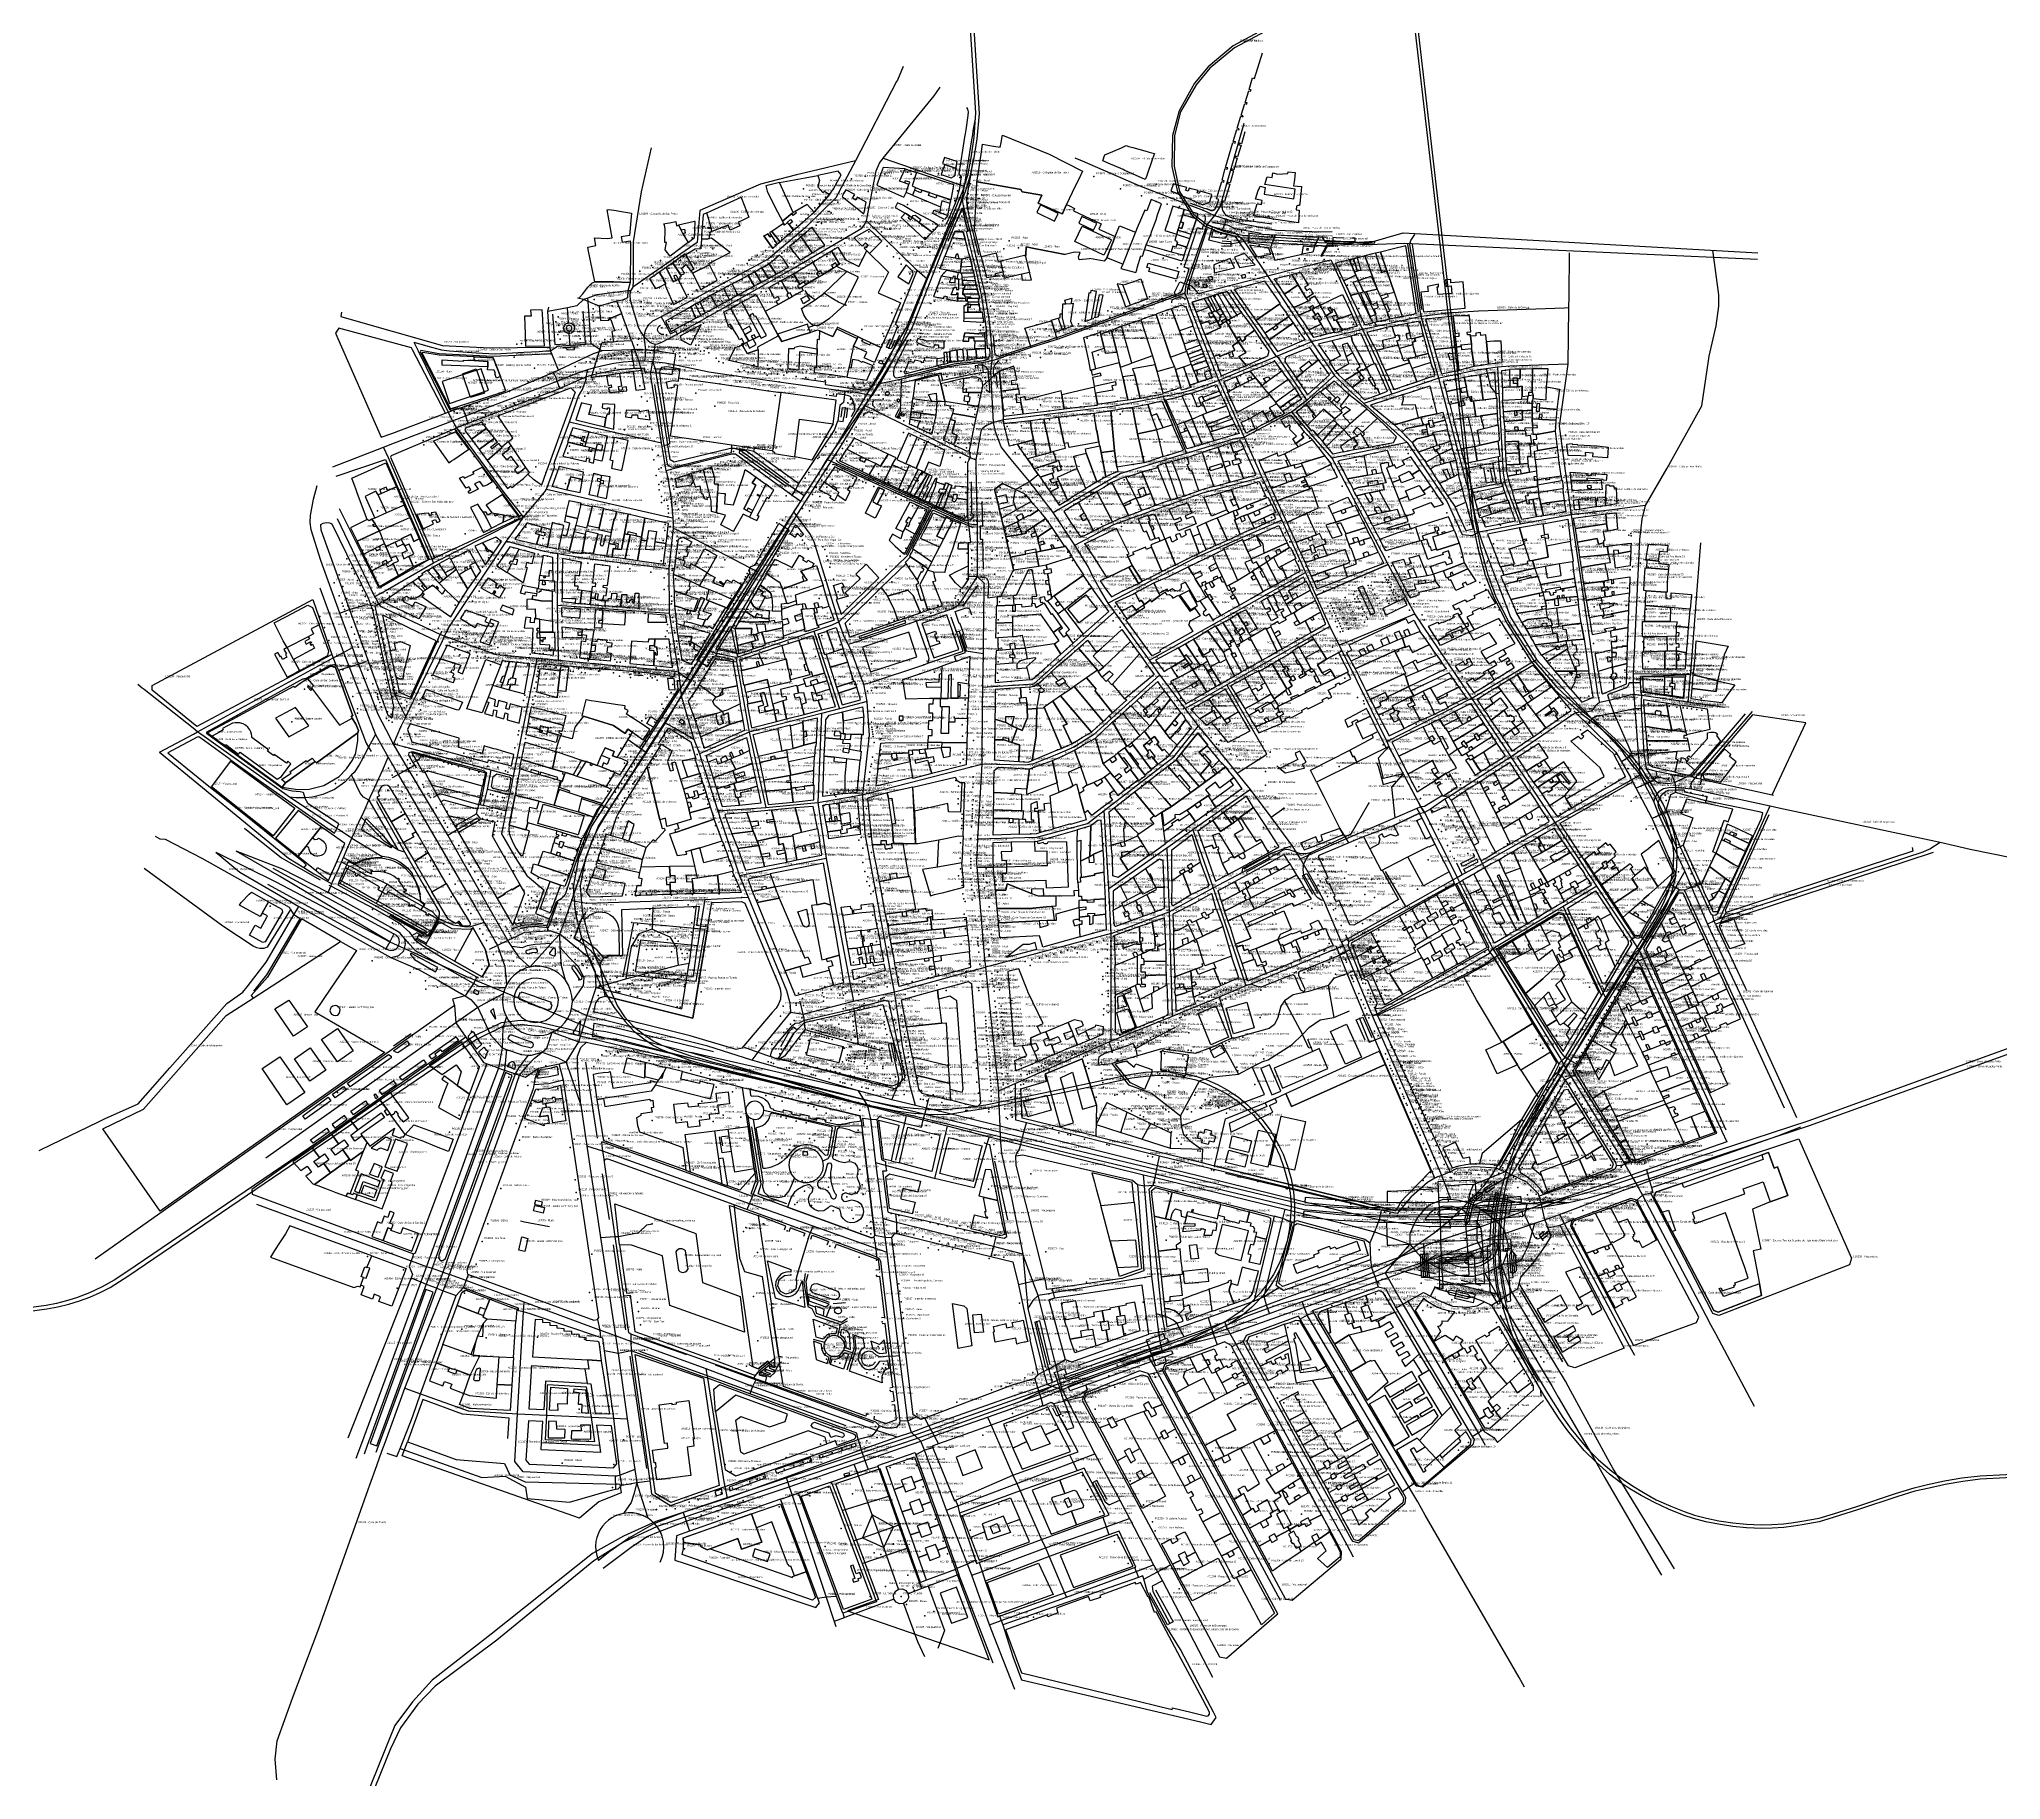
# Model space of a CAD drawing. Header units: metres. Extents: x 436207 to 441321, y 4465685 to 4475088.
# Drawn here: x 439210 to 440822, y 4472505 to 4473937 of the extents above; entities that cross this region are included whole.
import ezdxf

# ---------------------------------------------------------------- set-up
doc = ezdxf.new("R2010")
doc.units = ezdxf.units.M
for name, color, linetype, true_color in [('G_A_BAR', 7, 'CONTINUOUS', 0x333333), ('G_A_COM', 7, 'CONTINUOUS', 0xce3b37), ('G_A_EDI', 7, 'CONTINUOUS', 0xa4a4a4), ('G_A_EQU', 7, 'CONTINUOUS', 0x8e5aa4), ('G_A_INF', 7, 'CONTINUOUS', 0x777777), ('G_A_MOB', 7, 'CONTINUOUS', 0x268c9e), ('G_A_PAT', 7, 'CONTINUOUS', 0xa63603), ('G_A_TRA', 7, 'CONTINUOUS', 0x376b91), ('G_A_UMB', 7, 'CONTINUOUS', 0x9e6a39), ('G_A_VER', 7, 'CONTINUOUS', 0x4d745d), ('G_A_VIA', 7, 'CONTINUOUS', 0x555555), ('G_L_ACC', 7, 'CONTINUOUS', 0xe68241), ('G_L_BAR', 7, 'CONTINUOUS', 0x333333), ('G_L_COM', 7, 'CONTINUOUS', 0xce3b37), ('G_L_EQU', 7, 'CONTINUOUS', 0x8e5aa4), ('G_L_INF', 7, 'CONTINUOUS', 0x777777), ('G_L_MOB', 7, 'CONTINUOUS', 0x268c9e), ('G_L_PAT', 7, 'CONTINUOUS', 0xa63603), ('G_L_TRA', 7, 'CONTINUOUS', 0x376b91), ('G_L_UMB', 7, 'CONTINUOUS', 0x9e6a39), ('G_L_VER', 7, 'CONTINUOUS', 0x4d745d), ('G_L_VIA', 7, 'CONTINUOUS', 0x555555), ('G_P_ACC', 7, 'CONTINUOUS', 0xe68241), ('G_P_BAR', 7, 'CONTINUOUS', 0x333333), ('G_P_COM', 7, 'CONTINUOUS', 0xce3b37), ('G_P_DIR', 7, 'CONTINUOUS', 0x756bb1), ('G_P_EDI', 7, 'CONTINUOUS', 0xa4a4a4), ('G_P_EMP', 7, 'CONTINUOUS', 0xd7191c), ('G_P_EQU', 7, 'CONTINUOUS', 0x8e5aa4), ('G_P_INF', 7, 'CONTINUOUS', 0x777777), ('G_P_MOB', 7, 'CONTINUOUS', 0x268c9e), ('G_P_PAT', 7, 'CONTINUOUS', 0xa63603), ('G_P_TRA', 7, 'CONTINUOUS', 0x376b91), ('G_P_UMB', 7, 'CONTINUOUS', 0x9e6a39), ('G_P_VER', 7, 'CONTINUOUS', 0x4d745d), ('G_P_VIA', 7, 'CONTINUOUS', 0x555555), ('T_A_BAR', 7, 'CONTINUOUS', 0x333333), ('T_A_COM', 7, 'CONTINUOUS', 0xce3b37), ('T_A_EDI', 7, 'CONTINUOUS', 0xa4a4a4), ('T_A_EQU', 7, 'CONTINUOUS', 0x8e5aa4), ('T_A_INF', 7, 'CONTINUOUS', 0x777777), ('T_A_MOB', 7, 'CONTINUOUS', 0x268c9e), ('T_A_PAT', 7, 'CONTINUOUS', 0xa63603), ('T_A_TRA', 7, 'CONTINUOUS', 0x376b91), ('T_A_UMB', 7, 'CONTINUOUS', 0x9e6a39), ('T_A_VER', 7, 'CONTINUOUS', 0x4d745d), ('T_A_VIA', 7, 'CONTINUOUS', 0x555555), ('T_L_ACC', 7, 'CONTINUOUS', 0xe68241), ('T_L_BAR', 7, 'CONTINUOUS', 0x333333), ('T_L_COM', 7, 'CONTINUOUS', 0xce3b37), ('T_L_EQU', 7, 'CONTINUOUS', 0x8e5aa4), ('T_L_INF', 7, 'CONTINUOUS', 0x777777), ('T_L_MOB', 7, 'CONTINUOUS', 0x268c9e), ('T_L_PAT', 7, 'CONTINUOUS', 0xa63603), ('T_L_TRA', 7, 'CONTINUOUS', 0x376b91), ('T_L_UMB', 7, 'CONTINUOUS', 0x9e6a39), ('T_L_VER', 7, 'CONTINUOUS', 0x4d745d), ('T_L_VIA', 7, 'CONTINUOUS', 0x555555), ('T_P_ACC', 7, 'CONTINUOUS', 0xe68241), ('T_P_BAR', 7, 'CONTINUOUS', 0x333333), ('T_P_COM', 7, 'CONTINUOUS', 0xce3b37), ('T_P_DIR', 7, 'CONTINUOUS', 0x756bb1), ('T_P_EDI', 7, 'CONTINUOUS', 0xa4a4a4), ('T_P_EMP', 7, 'CONTINUOUS', 0xd7191c), ('T_P_EQU', 7, 'CONTINUOUS', 0x8e5aa4), ('T_P_INF', 7, 'CONTINUOUS', 0x777777), ('T_P_MOB', 7, 'CONTINUOUS', 0x268c9e), ('T_P_PAT', 7, 'CONTINUOUS', 0xa63603), ('T_P_TRA', 7, 'CONTINUOUS', 0x376b91), ('T_P_UMB', 7, 'CONTINUOUS', 0x9e6a39), ('T_P_VER', 7, 'CONTINUOUS', 0x4d745d), ('T_P_VIA', 7, 'CONTINUOUS', 0x555555)]:
    doc.layers.add(name, color=color, linetype=linetype, true_color=true_color)

msp = doc.modelspace()

# ---------------------------------------------------------------- linework, layer by layer
at = {"layer": 'G_A_BAR'}
for points in [[(439533.4, 4473502.6), (439538.4, 4473505.1), (439543.3, 4473497.7), (439545.4, 4473494.5), (439541.9, 4473491.7), (439539.9, 4473494.2), (439539, 4473495.4)], [(439598.4, 4473117.7), (439597.2, 4473117.7), (439596.3, 4473117.1), (439595.6, 4473116.2), (439595.3, 4473115), (439596.2, 4473114), (439599.9, 4473112), (439602.8, 4473110.5), (439606.3, 4473109.2), (439612.5, 4473107.7), (439613.9, 4473107.3), (439615.1, 4473107.7), (439615.9, 4473108.7), (439616.2, 4473110), (439615.6, 4473111.2), (439614.5, 4473111.9), (439609, 4473113.8), (439603, 4473115.9)], [(439594.7, 4473092.1), (439600.9, 4473089.6), (439601.6, 4473092.3), (439600.8, 4473094.5), (439599.7, 4473095.6), (439598.2, 4473095.7), (439596.2, 4473094.6)], [(439593.3, 4473086.9), (439538.5, 4472936.8), (439538.4, 4472934.1), (439539.2, 4472933), (439540.2, 4472932.4), (439541.8, 4472932.3), (439543.9, 4472933.9), (439598.8, 4473084.6)], [(439699.9, 4472855.1), (439755.9, 4472835.5), (439768.8, 4472747.3), (439729.2, 4472733.3), (439716.6, 4472740.9)]]:
    msp.add_lwpolyline(points, close=True, dxfattribs=at)
at = {"layer": 'G_A_COM'}
for points in [[(440159.8, 4473736.7), (440162.5, 4473737.4), (440163.1, 4473734.6), (440160.5, 4473734)], [(440166.6, 4473734.9), (440169.3, 4473735.5), (440169.9, 4473732.8), (440167.3, 4473732.2)], [(440198.4, 4473742.7), (440201, 4473743.3), (440201.6, 4473740.8), (440199.1, 4473740.1)], [(439735.4, 4473655.3), (439735.8, 4473658.1), (439742.5, 4473657.1), (439744.4, 4473656.8), (439749.9, 4473656), (439769.5, 4473653.2), (439778.8, 4473651.9), (439793.2, 4473649.9), (439798.2, 4473649.1), (439809.1, 4473647.6), (439819.6, 4473646.1), (439812.7, 4473598.1), (439797.9, 4473600.2), (439779.4, 4473602.9), (439753.4, 4473606.6), (439728.9, 4473610.1), (439734.9, 4473651.8), (439731.6, 4473652.2), (439732, 4473650.5), (439729.7, 4473650), (439726.8, 4473649.4), (439725.5, 4473654.8), (439731.1, 4473656)], [(439919.6, 4473628.5), (439921.1, 4473627.9), (439920.3, 4473626.3), (439918.9, 4473627)], [(440110, 4472980.4), (440114.1, 4472943.9), (440114.7, 4472938.2), (440116.2, 4472925.5), (440109.5, 4472923.2), (440105.7, 4472921.9), (440103.4, 4472921.1), (440098, 4472919.3), (440096.1, 4472926.5), (440095.5, 4472928.8), (440094.2, 4472933.6), (440092.9, 4472938.6), (440091.7, 4472943.2), (440090.3, 4472948.4), (440082.5, 4472977.6), (440102.3, 4472979.6)], [(439871.5, 4472756.6), (439872, 4472755), (439876.2, 4472756.3), (439875.7, 4472757.9)]]:
    msp.add_lwpolyline(points, close=True, dxfattribs=at)
at = {"layer": 'G_A_EDI'}
for points in [[(440084.3, 4473836.7), (440084.8, 4473838.2), (440085.4, 4473840.3), (440085.8, 4473841.5), (440092.4, 4473844.3), (440099.5, 4473847.4), (440103.5, 4473849.1), (440105.7, 4473848.5), (440109, 4473847.6), (440118.9, 4473844.8), (440122.5, 4473843.8), (440126.8, 4473842.6), (440125.2, 4473838.2), (440120.1, 4473823.7), (440119.2, 4473821.3), (440108.6, 4473826), (440102.5, 4473828.7), (440101, 4473829.4), (440088.8, 4473834.8)], [(439921.7, 4473830), (439903.6, 4473831.1), (439901.3, 4473824.5), (439898.6, 4473816.6), (439899.1, 4473816.4), (439918.2, 4473807.9), (439920.8, 4473806.8), (439922.5, 4473810.7), (439924.9, 4473817.2), (439921.3, 4473818.5), (439917.1, 4473820)], [(439927.8, 4473808.4), (439922.5, 4473810.7), (439924.9, 4473817.2), (439925.7, 4473819), (439921.8, 4473820.2), (439921.3, 4473818.5), (439917.1, 4473820), (439921.7, 4473830), (439926.4, 4473828.5), (439931.2, 4473826.9), (439927.5, 4473816), (439930.3, 4473814.8), (439929.4, 4473812.4)], [(439820.9, 4473787.1), (439828.6, 4473793.2), (439829.8, 4473794), (439818.5, 4473818.7), (439812.9, 4473817.4), (439807.3, 4473816), (439808.4, 4473811.6), (439815, 4473798.1)], [(439859.5, 4473808.9), (439863, 4473813.7), (439869.2, 4473825.2), (439866.8, 4473828.1), (439850.1, 4473824.5), (439851.3, 4473820.4), (439850.1, 4473815.1), (439854.2, 4473810.5), (439855.4, 4473811.7)], [(439959.4, 4473804.6), (439959.7, 4473804.5), (439961.2, 4473813.5), (439961.8, 4473816.9), (439945.9, 4473822.1), (439931.2, 4473826.9), (439927.5, 4473816), (439930.3, 4473814.8), (439935.4, 4473812.6), (439941.9, 4473810.5), (439947.9, 4473808.4)], [(440140.3, 4473812), (440156.6, 4473804.7), (440160.6, 4473803), (440166.6, 4473800.3), (440172.2, 4473802.8), (440174, 4473808.8), (440164.4, 4473811.6), (440163.4, 4473809.7), (440161.8, 4473810.4), (440162.6, 4473812.1), (440160.4, 4473812.7), (440156.9, 4473813.7), (440155.2, 4473814.1), (440154.3, 4473811.8), (440152.3, 4473812.5), (440153.2, 4473814.6), (440145.7, 4473816.6), (440142.3, 4473817.6)], [(440224, 4473826.7), (440228.1, 4473825.6), (440236.3, 4473826.1), (440236.5, 4473827.7), (440242.3, 4473826.9), (440242, 4473824), (440241.7, 4473821.2), (440241.5, 4473819.4), (440241.1, 4473816.1), (440247.6, 4473815.4), (440247.2, 4473812.1), (440246.8, 4473807.3), (440246.4, 4473804.1), (440246, 4473799.8), (440244.6, 4473800), (440243.6, 4473799.4), (440243.2, 4473796.3), (440245.8, 4473796), (440245, 4473785.7), (440224.7, 4473788.7), (440208, 4473791.3), (440211.1, 4473801.2), (440214.8, 4473800.7), (440215.3, 4473804.1), (440209.9, 4473805), (440212.1, 4473812.1), (440212.5, 4473813.1), (440213.5, 4473815.8), (440217.7, 4473814.6), (440216.8, 4473809.3), (440241.4, 4473805.4), (440242.5, 4473813.3), (440217.5, 4473817.1), (440219.4, 4473823.5), (440223.4, 4473822.9)], [(439787, 4473806.7), (439787.6, 4473805.1), (439793.4, 4473790.2), (439787.3, 4473787.3), (439784.5, 4473786.1), (439785.8, 4473783.1), (439778, 4473779.6), (439776.4, 4473783.8), (439762.9, 4473778.5), (439762.5, 4473780.8), (439762.4, 4473781.4), (439762.3, 4473781.9), (439758.7, 4473793.8), (439762.4, 4473795.5)], [(439821.9, 4473785.2), (439822.7, 4473783.6), (439825.2, 4473785.8), (439825, 4473786.3), (439827.5, 4473788.4), (439829.1, 4473786.5), (439826.5, 4473784.3), (439830.1, 4473779.7), (439837.4, 4473786), (439846.9, 4473794.5), (439841.2, 4473800.6), (439831.4, 4473795), (439832.4, 4473793.9), (439829.8, 4473791.6), (439828.6, 4473793.2), (439820.9, 4473787.1)], [(439873.1, 4473812.8), (439871.4, 4473810.1), (439869.9, 4473807.4), (439887.8, 4473793), (439888.3, 4473795.4), (439889.8, 4473802.7), (439882.4, 4473806.7), (439881.3, 4473804.3), (439878.6, 4473805.9), (439879.8, 4473808.2), (439880.3, 4473809)], [(439915.4, 4473802), (439913.7, 4473798.1), (439921.9, 4473793.7), (439923, 4473793.1), (439925.7, 4473791.1), (439927.4, 4473789.9), (439928.5, 4473791.6), (439929.9, 4473791.8), (439934.7, 4473788.4), (439933, 4473785.9), (439944, 4473778), (439946.4, 4473780.5), (439949, 4473783.3), (439944.8, 4473786.4), (439927.4, 4473795.9), (439920.4, 4473799.8)], [(439932.6, 4473806.5), (439950.8, 4473798.9), (439950.2, 4473794.2), (439956.9, 4473791.6), (439958.8, 4473801.5), (439959.1, 4473803), (439959.4, 4473804.6), (439947.9, 4473808.4), (439947.1, 4473805.9), (439940.9, 4473808.1), (439941.9, 4473810.5), (439935.4, 4473812.6), (439934.7, 4473810.4), (439929.4, 4473812.4), (439927.8, 4473808.4)], [(440132.5, 4473801.2), (440128, 4473803.3), (440124.1, 4473804.9), (440120.4, 4473795.5), (440118.7, 4473796.1), (440112.6, 4473781.4), (440111.2, 4473777.9), (440100.6, 4473751.6), (440099.4, 4473748.5), (440099.2, 4473748.1), (440111.5, 4473744.7), (440112.2, 4473747.1), (440112.6, 4473748.5), (440115.6, 4473758.6), (440116.8, 4473758.1), (440118.5, 4473763.3), (440119.8, 4473767.5), (440123.9, 4473776.9), (440124.4, 4473778.2), (440128, 4473788.2), (440129.3, 4473792.1)], [(440151.2, 4473796.5), (440146.5, 4473798), (440141.7, 4473799.4), (440138.7, 4473790), (440137.9, 4473787.4), (440135.3, 4473779.3), (440145, 4473776.3), (440146, 4473779.6), (440146.7, 4473781.9), (440148.1, 4473786.4), (440148.3, 4473787.1), (440150, 4473792.5)], [(439743.5, 4473769.5), (439736.6, 4473764.3), (439728.7, 4473758.1), (439728.3, 4473758.5), (439724.6, 4473763.4), (439724.9, 4473765.3), (439725.7, 4473769.4), (439724.1, 4473769.5), (439724.4, 4473780.4), (439724, 4473783.9), (439723.2, 4473784.8), (439726.1, 4473785.3), (439728.1, 4473785.7), (439733.3, 4473786.7), (439733.8, 4473783.2), (439735.4, 4473783.8), (439739.1, 4473776.7)], [(439749.2, 4473786.7), (439748.6, 4473786.8), (439735.4, 4473783.8), (439737.7, 4473779.9), (439740.5, 4473780.4), (439740.9, 4473777.4), (439739.1, 4473776.7), (439743.5, 4473769.5), (439748.5, 4473773.6), (439748.9, 4473779.7)], [(439758.7, 4473793.8), (439755.7, 4473792.5), (439754.5, 4473775.6), (439754.3, 4473772.6), (439758.2, 4473772.2), (439760.9, 4473772.7), (439761, 4473775.4), (439761.7, 4473775.7), (439761.3, 4473777.8), (439762.9, 4473778.5), (439762.5, 4473780.8), (439760.1, 4473780.9), (439760, 4473782), (439762.3, 4473781.9)], [(439821.9, 4473785.2), (439812.2, 4473778.5), (439819, 4473770), (439823, 4473773.5), (439830.1, 4473779.7), (439826.5, 4473784.3), (439825.2, 4473785.8), (439822.7, 4473783.6)], [(439845.1, 4473782.2), (439840.4, 4473777.9), (439838.5, 4473776.3), (439836.2, 4473774), (439845.3, 4473760.9), (439855.7, 4473767.2)], [(439920.9, 4473787.7), (439938.2, 4473771.7), (439941.1, 4473774.9), (439944, 4473778), (439933, 4473785.9), (439927.7, 4473789.7), (439926.1, 4473788), (439924.3, 4473789.6), (439925.7, 4473791.1), (439923, 4473793.1), (439921.9, 4473793.7), (439919.7, 4473791.1), (439918.6, 4473789.9)], [(440098.1, 4473783.2), (440111.2, 4473777.9), (440100.6, 4473751.6), (440087.5, 4473756.9), (440094.4, 4473774.3)], [(440162.6, 4473793), (440151.2, 4473796.5), (440150, 4473792.5), (440148.3, 4473787.1), (440148.1, 4473786.4), (440150.7, 4473785.6), (440149.3, 4473781), (440146.7, 4473781.9), (440146, 4473779.6), (440145, 4473776.3), (440144.8, 4473775.9), (440143.4, 4473771.2), (440144.9, 4473770.8), (440144.7, 4473770.2), (440145.7, 4473769.8), (440145.2, 4473768.2), (440144.4, 4473765.7), (440141.9, 4473766.5), (440140.5, 4473761.9), (440151.1, 4473759), (440153.4, 4473765.7), (440155.7, 4473772.5), (440156.3, 4473774.3), (440156.9, 4473776.1), (440161.3, 4473789)], [(439812.9, 4473764.4), (439816.5, 4473767.8), (439817.6, 4473768.8), (439819, 4473770), (439812.2, 4473778.5), (439810.4, 4473777.6), (439811.8, 4473774.9), (439810.5, 4473774.2), (439808.8, 4473776.7), (439806.9, 4473775.6), (439805.7, 4473775)], [(439836.2, 4473774), (439832.4, 4473770.8), (439830.1, 4473769), (439826.8, 4473766.1), (439829.5, 4473762.3), (439835.4, 4473754.9), (439840.3, 4473757.9), (439845.3, 4473760.9)], [(439902.6, 4473770.5), (439900.9, 4473772.1), (439892.2, 4473780.5), (439879.5, 4473773.2), (439886.4, 4473766.4), (439889.3, 4473769.3), (439891.5, 4473767.2), (439889.5, 4473765.1), (439888.8, 4473765.8), (439888, 4473764.9), (439890.3, 4473762.7), (439892.5, 4473760.4)], [(439978.3, 4473744.4), (439977.8, 4473746.5), (439976.9, 4473749.8), (439976.3, 4473752.3), (439974.9, 4473757.7), (439974.4, 4473759.4), (439973.9, 4473761.4), (439972.5, 4473767), (439971.1, 4473772.3), (439969.6, 4473778.1), (439967.9, 4473778.2), (439962.5, 4473778.5), (439960.4, 4473773.2), (439954.4, 4473758.3), (439962.8, 4473756.9), (439964.3, 4473760.3), (439964.9, 4473760.2), (439965.2, 4473759.3), (439965.9, 4473756.4), (439968.4, 4473755.9), (439967.5, 4473749.2), (439966.6, 4473744.4), (439968.4, 4473744.4)], [(439742.6, 4473724.6), (439735.5, 4473739.1), (439733.5, 4473738.2), (439731.1, 4473737.1), (439725.2, 4473748.8), (439719.7, 4473745), (439723.3, 4473739.1), (439723, 4473738.8), (439725, 4473735.4), (439724.3, 4473735.1), (439725.7, 4473731.6), (439731.3, 4473718.4), (439736.7, 4473721.3)], [(439730.8, 4473752.8), (439728.9, 4473751.5), (439725.2, 4473748.8), (439731.1, 4473737.1), (439733.5, 4473738.2), (439731.6, 4473742), (439733.3, 4473743), (439735.5, 4473739.1), (439737.1, 4473739.9), (439736.5, 4473741.2), (439737.8, 4473741.9), (439737.3, 4473742.6)], [(439745.8, 4473746.5), (439748.1, 4473747.5), (439741.4, 4473759.4), (439741, 4473760.2), (439734.9, 4473755.8), (439730.8, 4473752.8), (439737.3, 4473742.6), (439740.5, 4473744.1), (439737.8, 4473748.3), (439741.9, 4473751.5), (439745.2, 4473746.2)], [(439760.9, 4473751), (439747, 4473744.3), (439753.8, 4473730.9), (439760.6, 4473734.7), (439767.3, 4473738.5)], [(439804.1, 4473748.6), (439800.8, 4473746.7), (439798.2, 4473745.3), (439803.3, 4473736.6), (439806.4, 4473738.3), (439809.4, 4473739.9)], [(439810, 4473751.9), (439806.4, 4473749.8), (439804.1, 4473748.6), (439809.4, 4473739.9), (439812.3, 4473741.5), (439815.8, 4473743.5)], [(439818.5, 4473759.1), (439814, 4473755.2), (439810, 4473751.9), (439815.8, 4473743.5), (439826, 4473749.3), (439821.8, 4473755.8)], [(439829.9, 4473743.6), (439837.6, 4473748.3), (439845.8, 4473753.2), (439850.6, 4473745.1), (439849, 4473744.1), (439850.7, 4473741.2), (439840.2, 4473734.8), (439838.7, 4473737.1), (439835.1, 4473734.9)], [(439845.8, 4473753.2), (439851.7, 4473756.9), (439861.3, 4473762.6), (439867.8, 4473751.7), (439866.6, 4473751), (439865.9, 4473750.5), (439864.6, 4473752.7), (439861.2, 4473750.6), (439862.5, 4473748.4), (439854, 4473743.2), (439852.2, 4473746.2), (439850.6, 4473745.1)], [(439924.9, 4473735.6), (439928.3, 4473743.7), (439927.8, 4473746), (439925.7, 4473748.1), (439922.7, 4473751), (439915.8, 4473741.3), (439917.1, 4473740.4)], [(439954.4, 4473758.3), (439962.8, 4473756.9), (439965.9, 4473756.4), (439968.4, 4473755.9), (439967.5, 4473749.2), (439966.6, 4473744.4), (439965.4, 4473744.7), (439956, 4473746.8), (439950.3, 4473747.8), (439952.4, 4473753)], [(439984.4, 4473757.7), (439987.3, 4473746.3), (439988.6, 4473740.7), (439994, 4473741.5), (439996.4, 4473741.9), (439996, 4473743.9), (440002.3, 4473745.4), (440001.5, 4473749), (440000.4, 4473753.9), (439998.6, 4473753.3), (439996.9, 4473760.8)], [(440000.4, 4473753.9), (440000.3, 4473754.4), (440020.9, 4473759.2), (440020.8, 4473757.9), (440022.4, 4473751), (440023.9, 4473744.7), (440017.7, 4473743.4), (440010.3, 4473741.7), (440004.7, 4473740.4), (440003.5, 4473740.2), (440002.3, 4473745.4), (440001.5, 4473749)], [(440292.2, 4473742.5), (440291.2, 4473745.1), (440287.1, 4473755.2), (440280.6, 4473753.6), (440275.6, 4473752.4), (440279.4, 4473744), (440282.1, 4473737.9)], [(440299.6, 4473758.4), (440295, 4473757.2), (440293.3, 4473756.8), (440290.2, 4473756), (440287.1, 4473755.2), (440291.2, 4473745.1), (440292.2, 4473742.5), (440298.6, 4473728.9), (440301, 4473729.3), (440309.9, 4473731.2)], [(440312.5, 4473761.6), (440308.3, 4473760.6), (440306, 4473760), (440299.6, 4473758.4), (440309.9, 4473731.2), (440312.2, 4473725.7), (440317.9, 4473727.2), (440323.7, 4473728.6), (440317.8, 4473746.1)], [(439719.7, 4473745), (439715.4, 4473742), (439711.6, 4473739.5), (439716.6, 4473731.6), (439721.2, 4473733.6), (439724.3, 4473735.1), (439725, 4473735.4), (439723, 4473738.8), (439723.3, 4473739.1)], [(439779.5, 4473735.4), (439775.9, 4473733.5), (439772.6, 4473731.7), (439777.3, 4473722.2), (439780.5, 4473724.1), (439784.2, 4473726.1)], [(439792.6, 4473742.2), (439785.6, 4473738.6), (439779.5, 4473735.4), (439784.2, 4473726.1), (439791, 4473729.9), (439797.8, 4473733.8)], [(439798.2, 4473745.3), (439794.8, 4473743.4), (439792.6, 4473742.2), (439797.8, 4473733.8), (439800.6, 4473735.2), (439803.3, 4473736.6)], [(439819.8, 4473738.1), (439825.8, 4473727.4), (439824.6, 4473726.7), (439826.2, 4473723.5), (439817.3, 4473718.6), (439815.8, 4473721.1), (439818.4, 4473722.6), (439817.3, 4473725), (439814.5, 4473723.4), (439809.6, 4473732.4), (439814.2, 4473735)], [(439829.9, 4473743.6), (439835.1, 4473734.9), (439833.2, 4473734.1), (439834.5, 4473731.6), (439836.6, 4473732.6), (439838, 4473730.1), (439829, 4473725.1), (439827.2, 4473728.2), (439825.8, 4473727.4), (439819.8, 4473738.1), (439825.5, 4473741.3)], [(439951.4, 4473741.8), (439948, 4473732.8), (439945, 4473725), (439953.2, 4473723.5), (439954.2, 4473725.7), (439956.6, 4473724.9), (439955.9, 4473723), (439963.8, 4473721.5), (439965, 4473721.3), (439965.1, 4473723.8), (439965.3, 4473727.8), (439964.1, 4473727.8), (439964, 4473726.5), (439959.7, 4473726.5), (439962.1, 4473732.7), (439964.1, 4473732.6), (439964.1, 4473730.9), (439965.8, 4473730.9), (439966, 4473739.3), (439964.3, 4473739.6), (439962.7, 4473739.8), (439962.6, 4473739.9), (439962.5, 4473736.3), (439958.3, 4473736.7), (439959.6, 4473740.4)], [(439956, 4473746.8), (439965.4, 4473744.7), (439964.3, 4473739.6), (439962.7, 4473739.8), (439963.1, 4473741.6), (439961.3, 4473741.9), (439960.9, 4473740.2), (439959.6, 4473740.4), (439951.4, 4473741.8), (439953.6, 4473744.2)], [(439978.3, 4473744.4), (439978.6, 4473743), (439978.9, 4473741.2), (439979.1, 4473739.8), (439979.4, 4473738.3), (439979.7, 4473736.5), (439980.1, 4473734.6), (439970.9, 4473734.3), (439969.3, 4473734.2), (439969, 4473737.9), (439968.7, 4473740.7), (439968.4, 4473744.4)], [(439980.1, 4473734.6), (439980.4, 4473733.4), (439981.1, 4473730.8), (439981.6, 4473729.2), (439982.2, 4473726.9), (439982.8, 4473724.8), (439983.2, 4473723.5), (439981.8, 4473723.5), (439975.9, 4473723.6), (439975.9, 4473724.5), (439971, 4473724.8), (439970.9, 4473726), (439969.3, 4473726.8), (439969.3, 4473727.3), (439969.4, 4473730.7), (439969.4, 4473732), (439970.8, 4473732.6), (439970.9, 4473734.3)], [(440171.2, 4473741.1), (440173.8, 4473741.7), (440174.5, 4473739), (440171.9, 4473738.4)], [(440217.4, 4473737.7), (440205.9, 4473734.6), (440192.3, 4473730.8), (440199.1, 4473720.9), (440202.9, 4473715.5), (440210.1, 4473705.3), (440229.9, 4473719.1), (440230.4, 4473719.3)], [(440233.6, 4473727), (440230, 4473732.4), (440225.2, 4473739.5), (440233.8, 4473741.7), (440239.7, 4473743.1), (440244.8, 4473734.6)], [(440241.2, 4473715.9), (440237.2, 4473721.8), (440233.6, 4473727), (440244.8, 4473734.6), (440251.4, 4473723.7), (440253, 4473721.1)], [(440239.7, 4473743.1), (440245.9, 4473744.7), (440246.9, 4473744.9), (440253, 4473734.5), (440250, 4473732.7), (440251.6, 4473729.9), (440254.7, 4473731.7), (440257.3, 4473727.2), (440251.4, 4473723.7), (440244.8, 4473734.6)], [(440282.1, 4473737.9), (440285.3, 4473731.5), (440288, 4473726), (440296, 4473728.1), (440298.6, 4473728.9), (440292.2, 4473742.5)], [(440345.6, 4473728.7), (440346.5, 4473722.3), (440347.8, 4473712.4), (440363.2, 4473713.8), (440382.1, 4473715.4), (440380.6, 4473737.2), (440370.3, 4473736.3), (440370.4, 4473739.1), (440365.9, 4473738.7), (440366.4, 4473733.4), (440370.6, 4473733.8), (440371.3, 4473727.4), (440359.9, 4473726.8), (440359.2, 4473732.9), (440360.2, 4473733), (440360.1, 4473735.1), (440351.3, 4473733.3), (440351.7, 4473729.2)], [(439688.8, 4473711.1), (439684.9, 4473721.3), (439677.9, 4473719.2), (439670.2, 4473717), (439671.4, 4473705.4), (439678.1, 4473705.6), (439678.1, 4473705.9), (439678, 4473706.5)], [(439745.6, 4473716.6), (439734.3, 4473710.2), (439724.7, 4473704.7), (439729.5, 4473696.4), (439738.7, 4473701.4), (439749.7, 4473707.2)], [(439749.3, 4473718.7), (439747.1, 4473717.5), (439745.6, 4473716.6), (439749.7, 4473707.2), (439751.3, 4473708.1), (439753.7, 4473709.4)], [(439753.1, 4473720.8), (439750.7, 4473719.5), (439749.3, 4473718.7), (439753.7, 4473709.4), (439755.7, 4473710.5), (439757.5, 4473711.5)], [(439761.9, 4473726), (439757.1, 4473723.2), (439753.1, 4473720.8), (439757.5, 4473711.5), (439761.9, 4473713.9), (439764.2, 4473715.2), (439767, 4473716.7)], [(439772.6, 4473731.7), (439766.8, 4473728.6), (439761.9, 4473726), (439767, 4473716.7), (439772.3, 4473719.6), (439777.3, 4473722.2)], [(439793.2, 4473688.2), (439790.1, 4473693.9), (439795.6, 4473697), (439793.9, 4473700.6), (439788.2, 4473697.4), (439778.5, 4473715.3), (439783, 4473717.8), (439787.5, 4473720.3), (439794, 4473708.3), (439794.2, 4473707.9), (439802.3, 4473692.8), (439798.9, 4473691), (439797.6, 4473693.6), (439795.3, 4473692.5), (439796.8, 4473690)], [(439799.2, 4473726.7), (439806.8, 4473712.9), (439816.8, 4473694.2), (439817.6, 4473692.7), (439800.5, 4473683.4), (439800.7, 4473681.2), (439792, 4473678.2), (439787.9, 4473685.4), (439791.5, 4473687.2), (439793.8, 4473682.7), (439799.3, 4473685.6), (439796.9, 4473690), (439798.9, 4473691), (439802.3, 4473692.8), (439803.5, 4473690.7), (439807.8, 4473693), (439799.1, 4473708.9), (439798, 4473708.5), (439796.7, 4473711.1), (439794.4, 4473709.9), (439795, 4473708.8), (439794, 4473708.3), (439787.5, 4473720.3), (439791.6, 4473722.6)], [(439836, 4473723), (439841, 4473726), (439843.3, 4473722.2), (439838.2, 4473719.1)], [(439973.5, 4473718.9), (439973.6, 4473720.4), (439973.6, 4473720.8), (439972.8, 4473720.9), (439965, 4473721.3), (439965.1, 4473723.8), (439971.3, 4473723.7), (439971.3, 4473721.8), (439972.9, 4473721.7), (439973, 4473723.7), (439975.9, 4473723.6), (439981.8, 4473723.5), (439982, 4473722), (439982.2, 4473720.3), (439982.3, 4473719.4), (439982.5, 4473718.5), (439982.6, 4473717.4), (439983.4, 4473712.3), (439973.2, 4473712.3), (439973.4, 4473716.3), (439975.4, 4473716.4), (439975.4, 4473717.4), (439975.9, 4473717.4), (439975.9, 4473718.5), (439973.4, 4473718.4)], [(439973.2, 4473712.3), (439983.4, 4473712.3), (439985, 4473712.3), (439985.7, 4473708.2), (439985.9, 4473707), (439986.1, 4473705.4), (439986.3, 4473703.7), (439985.5, 4473703.7), (439970.1, 4473704.6), (439970.2, 4473707.3), (439970.4, 4473712.3), (439970.4, 4473713), (439970.3, 4473717.6), (439971.9, 4473717.7), (439971.9, 4473719), (439973.5, 4473718.9), (439973.4, 4473718.4), (439973.4, 4473716.3)], [(440059.3, 4473700.7), (440053.3, 4473698.5), (440052, 4473698.1), (440050.8, 4473697.7), (440045, 4473695.5), (440042.1, 4473705.1), (440041.9, 4473705.7), (440047.6, 4473707.3), (440049.2, 4473707.7), (440049.2, 4473710.7), (440051.2, 4473710.7), (440051.4, 4473719.1), (440053.8, 4473719), (440053, 4473722), (440058.7, 4473723.7), (440058.6, 4473722.2), (440058.3, 4473719.2), (440059.8, 4473719.6), (440057.8, 4473704.8)], [(440151.1, 4473686), (440162.5, 4473690.1), (440158.5, 4473700.7), (440157.9, 4473702.5), (440156.8, 4473705.5), (440152.8, 4473716.3), (440149.1, 4473717.9), (440144.3, 4473716.2), (440140.6, 4473715), (440147.2, 4473696.8)], [(440167.6, 4473723.5), (440157.7, 4473720.5), (440161, 4473712.1), (440161.9, 4473709.9), (440164.7, 4473702.5), (440171.1, 4473704.9), (440172.2, 4473702.2), (440178.2, 4473704.6), (440175.3, 4473709.8), (440174.6, 4473709.5), (440174.8, 4473708.2), (440172.7, 4473707.6), (440171.1, 4473711.4), (440172.7, 4473712), (440173.3, 4473711.1), (440174.4, 4473711.4), (440174.1, 4473711.9), (440171.6, 4473716.3)], [(440175.1, 4473725.9), (440173.7, 4473725.4), (440172.5, 4473725), (440170.2, 4473724.3), (440167.6, 4473723.5), (440171.6, 4473716.3), (440174.1, 4473711.9), (440174.4, 4473711.4), (440175.3, 4473709.8), (440178.2, 4473704.6), (440180.8, 4473705.9), (440180.1, 4473707.4), (440181.5, 4473708.1), (440180.6, 4473709.4), (440177.4, 4473713.3), (440178.2, 4473713.6), (440181, 4473715.1)], [(440186.4, 4473729.1), (440182.5, 4473728), (440180.7, 4473727.5), (440178.8, 4473726.9), (440175.1, 4473725.9), (440181, 4473715.1), (440183.6, 4473711.2), (440180.6, 4473709.4), (440181.5, 4473708.1), (440180.1, 4473707.4), (440180.8, 4473705.9), (440178.2, 4473704.6), (440180.2, 4473701.3), (440183.1, 4473703.2), (440181.9, 4473705.1), (440185.1, 4473707), (440186.3, 4473705), (440186.9, 4473705.4), (440187.7, 4473705.8), (440190.1, 4473707.2), (440194.4, 4473709.7), (440198.3, 4473711.9), (440186.8, 4473729)], [(440237.3, 4473708.5), (440235.4, 4473711.3), (440233.6, 4473713.8), (440229.9, 4473719.1), (440210.1, 4473705.3), (440213.8, 4473700.1), (440217.4, 4473694.9), (440224, 4473699.4), (440226.9, 4473701.4)], [(440258.3, 4473725.5), (440262.8, 4473717.8), (440258, 4473715.4), (440256.9, 4473717.7), (440254.1, 4473716.4), (440255, 4473713.9), (440245.3, 4473709.8), (440243.4, 4473712.6), (440241.2, 4473715.9), (440253, 4473721.1), (440255, 4473722), (440254.3, 4473723)], [(440256.4, 4473714.5), (440258, 4473715.4), (440262.8, 4473717.8), (440267.7, 4473709.1), (440274.7, 4473695.7), (440271.6, 4473694.9), (440268.5, 4473694.2), (440263.7, 4473702.3), (440262, 4473705.1), (440264.2, 4473706.4), (440261.2, 4473711.3), (440259.1, 4473710)], [(440281.3, 4473726.8), (440285.3, 4473718.2), (440288.9, 4473710.5), (440282.3, 4473708), (440278, 4473706.6), (440276.6, 4473709.6), (440274.4, 4473714.5), (440272.3, 4473713.7), (440271.5, 4473716.2), (440269.3, 4473715.1), (440271.6, 4473711.5), (440267.7, 4473709.1), (440262.8, 4473717.8), (440266, 4473719.4), (440273.2, 4473722.9)], [(440288, 4473726), (440293.1, 4473715.2), (440299.3, 4473701.9), (440303, 4473702.7), (440306.3, 4473703.5), (440304.1, 4473708.7), (440296, 4473728.1)], [(440320.3, 4473706.5), (440313, 4473704.9), (440309.9, 4473704.2), (440308, 4473703.8), (440306.3, 4473703.5), (440304.1, 4473708.7), (440308.4, 4473710.3), (440309.1, 4473710.6), (440307.3, 4473714.6), (440311, 4473716.1), (440309.4, 4473720), (440305.8, 4473718.3), (440301, 4473729.3), (440309.9, 4473731.2), (440312.2, 4473725.7), (440313.5, 4473722.8), (440315.5, 4473717.9), (440317.9, 4473712.2)], [(440330.4, 4473708.5), (440329, 4473708.3), (440320.3, 4473706.5), (440317.9, 4473712.2), (440320.2, 4473713.2), (440317.8, 4473718.9), (440315.5, 4473717.9), (440313.5, 4473722.8), (440319, 4473725), (440317.9, 4473727.2), (440323.7, 4473728.6)], [(439609.8, 4473686.6), (439609.8, 4473684.1), (439625.3, 4473684.4), (439624.3, 4473700.2), (439623.6, 4473710.8), (439623.4, 4473714.1), (439613.8, 4473713.7), (439614.3, 4473709), (439609, 4473708.9)], [(439682, 4473687.9), (439685, 4473688.2), (439696.4, 4473688.9), (439696.7, 4473689), (439689.8, 4473708.4), (439688.8, 4473711.1), (439678, 4473706.5), (439678.1, 4473705.9), (439679.9, 4473706.1), (439681.7, 4473700.5), (439683, 4473696.7), (439680.8, 4473696.4)], [(439745.2, 4473685), (439740.9, 4473687.4), (439737.7, 4473689.2), (439737.5, 4473693), (439745.6, 4473697.4), (439754.2, 4473702.1)], [(439778.5, 4473715.3), (439788.2, 4473697.4), (439790.1, 4473693.9), (439793.2, 4473688.2), (439791.5, 4473687.2), (439787.9, 4473685.4), (439787.5, 4473686.1), (439789.2, 4473686.9), (439787.4, 4473690.4), (439785.7, 4473689.4), (439783.4, 4473693.4), (439780.2, 4473698.8), (439777.9, 4473702.4), (439776.3, 4473701.4), (439775.6, 4473703.6), (439772.6, 4473712.1), (439775.2, 4473713.5)], [(439777.9, 4473702.4), (439780.2, 4473698.8), (439778.9, 4473698.1), (439776.1, 4473701), (439776.3, 4473701.4)], [(439835.6, 4473692.9), (439843.9, 4473695.5), (439842.4, 4473699.5), (439841.4, 4473702.3), (439816.8, 4473694.2), (439817.6, 4473692.7), (439820.3, 4473688), (439826.4, 4473689.9)], [(440099.7, 4473700.7), (440098.3, 4473700.1), (440091.5, 4473697), (440095.7, 4473679.2), (440097.8, 4473670.4), (440098.7, 4473667), (440108, 4473670.2)], [(440125, 4473676.2), (440108, 4473670.2), (440099.7, 4473700.7), (440111.1, 4473704.5), (440115.5, 4473706)], [(440128.1, 4473710.2), (440118.9, 4473707.1), (440115.5, 4473706), (440125, 4473676.2), (440127.3, 4473668.9), (440128.9, 4473663.5), (440143.2, 4473667.5), (440139.8, 4473675.2)], [(440140.6, 4473715), (440137.8, 4473714), (440128, 4473710.6), (440128.1, 4473710.2), (440139.8, 4473675.2), (440153.2, 4473680.1), (440152.9, 4473680.9), (440151.1, 4473686), (440147.2, 4473696.8)], [(440164.7, 4473702.5), (440166.6, 4473697.7), (440168.2, 4473693.6), (440181.3, 4473699.5), (440180.2, 4473701.3), (440178.2, 4473704.6), (440172.2, 4473702.2), (440171.1, 4473704.9)], [(440168.2, 4473693.6), (440171.8, 4473684.8), (440175.6, 4473675.6), (440179.9, 4473677.4), (440180.5, 4473675.8), (440187.7, 4473678.7), (440190.2, 4473679.7), (440192.9, 4473680.8), (440190.9, 4473684.6), (440195.9, 4473687.7), (440195.6, 4473688.2), (440194.1, 4473690.6), (440187.4, 4473702), (440185.7, 4473704.8), (440183.1, 4473703.2), (440180.2, 4473701.3), (440181.3, 4473699.5)], [(440209.1, 4473697.4), (440203.9, 4473704.4), (440198.3, 4473711.9), (440194.4, 4473709.7), (440190.1, 4473707.2), (440187.7, 4473705.8), (440189.3, 4473703.2), (440187.4, 4473702), (440194.1, 4473690.6), (440196.3, 4473691.9), (440197.8, 4473689.6), (440198.6, 4473688.1), (440201.6, 4473690.1), (440200.6, 4473691.4)], [(440217.4, 4473694.9), (440220.9, 4473689.5), (440241, 4473703.4), (440239.2, 4473705.8), (440237.3, 4473708.5), (440226.9, 4473701.4), (440228.2, 4473699.5), (440225.3, 4473697.5), (440224, 4473699.4)], [(440220.9, 4473689.5), (440227.9, 4473679.8), (440240, 4473685.1), (440250.6, 4473689.6), (440248, 4473693.3), (440246, 4473696.1), (440241, 4473703.4)], [(440253.6, 4473697.6), (440249.2, 4473704.2), (440245.3, 4473709.8), (440255, 4473713.9), (440256.4, 4473714.5), (440259.1, 4473710), (440259.4, 4473709.5), (440256.9, 4473708.5), (440258.5, 4473706.1), (440260.8, 4473707.2), (440262, 4473705.1), (440263.7, 4473702.3)], [(440263.7, 4473702.3), (440268.5, 4473694.2), (440263.2, 4473692.8), (440257.8, 4473691.4), (440253.6, 4473697.6)], [(440276.1, 4473706), (440280.9, 4473697.3), (440281.1, 4473696.8), (440278.3, 4473696), (440274.8, 4473695.2), (440274.7, 4473695.7), (440267.7, 4473709.1), (440271.6, 4473711.5), (440273.3, 4473712.4), (440272.3, 4473713.7), (440274.4, 4473714.5), (440276.6, 4473709.6), (440274.7, 4473708.8), (440274.5, 4473709.3), (440273, 4473708.4), (440274.2, 4473705.3)], [(440288.9, 4473710.5), (440290.7, 4473706.4), (440292.4, 4473702.8), (440293.4, 4473700.6), (440287, 4473698.9), (440280.9, 4473697.3), (440276.1, 4473706), (440278, 4473706.6), (440282.3, 4473708)], [(440322, 4473700.5), (440317.5, 4473699.5), (440312.3, 4473698.2), (440301.3, 4473695.4), (440306.3, 4473685.9), (440308.9, 4473680.9), (440310.8, 4473681.3), (440315.6, 4473682.3), (440315.4, 4473683), (440315.3, 4473684), (440314.2, 4473689.1), (440324.9, 4473691.6), (440324.6, 4473692.7)], [(440336.6, 4473695.1), (440333.4, 4473694.2), (440334.5, 4473690.1), (440337.7, 4473690.9), (440338, 4473690.2), (440340.4, 4473690.9), (440341.2, 4473688.2), (440338.8, 4473687.5), (440339.2, 4473685.3), (440328.1, 4473682.3), (440327.3, 4473684.9), (440325.9, 4473688.7), (440328.7, 4473689.6), (440327.6, 4473693.3), (440324.6, 4473692.7), (440322, 4473700.5), (440327.6, 4473701.7), (440334.4, 4473703)], [(440338, 4473690.2), (440337.7, 4473690.9), (440336.6, 4473695.1), (440334.4, 4473703), (440339.3, 4473703.9), (440344.8, 4473705), (440347.4, 4473694.2), (440347.8, 4473692.8), (440340.4, 4473690.9)], [(440379, 4473684.1), (440378.7, 4473685.2), (440387.2, 4473686.1), (440386.6, 4473692.5), (440386.5, 4473693.6), (440384, 4473693.4), (440383.9, 4473695.7), (440386.8, 4473695.9), (440385.6, 4473709.2), (440379.4, 4473709.1), (440372.2, 4473709), (440373.8, 4473694.7), (440376.8, 4473695.1), (440377, 4473692.1), (440374, 4473691.9), (440374.9, 4473683.5)], [(439782.1, 4473683.2), (439785.5, 4473684.2), (439787.9, 4473685.4), (439792, 4473678.2), (439800.7, 4473681.2), (439800.9, 4473681.3), (439800.9, 4473677.6), (439800.6, 4473667.2), (439789.3, 4473669.6), (439776.9, 4473672.3)], [(439826.1, 4473682.4), (439830.8, 4473682.4), (439831, 4473683.5), (439835.5, 4473684.6), (439849.4, 4473682.1), (439849.4, 4473677.6), (439834.9, 4473679.6), (439834.9, 4473676.6), (439834.7, 4473672.3), (439834.4, 4473664.4), (439830, 4473665.1), (439825.7, 4473665.7)], [(439932.2, 4473690.5), (439931.6, 4473689.1), (439931, 4473687.4), (439935.5, 4473685.4), (439940.2, 4473684), (439945.6, 4473683.4), (439945.9, 4473685.3), (439949.2, 4473685.3), (439949.1, 4473683.1), (439952.4, 4473682.8), (439953.9, 4473682.8), (439953.9, 4473686.8), (439954, 4473688.5), (439954.6, 4473688.5), (439954.6, 4473688.7), (439939.5, 4473688.3), (439936, 4473689.6), (439935.6, 4473689.4)], [(439978.3, 4473688.5), (439979.2, 4473688.5), (439987.6, 4473688.7), (439987.5, 4473690.2), (439987.4, 4473691.7), (439987.3, 4473694.1), (439987.3, 4473695.1), (439986.5, 4473695.2), (439982.6, 4473694.9), (439982.3, 4473694.3), (439970.9, 4473695.1), (439970.1, 4473691.8), (439969.3, 4473688.3), (439974.1, 4473688.4), (439974, 4473691.1), (439978.3, 4473691.1)], [(440082.7, 4473693.9), (440082.4, 4473695.6), (440077.3, 4473693.9), (440068.5, 4473691.1), (440072.1, 4473673.4), (440073.4, 4473667.8), (440073.9, 4473664.3), (440074.7, 4473664.5), (440078.5, 4473665.7), (440075.4, 4473679.2), (440085.3, 4473682.6)], [(440091.5, 4473697), (440084.4, 4473694.5), (440082.7, 4473693.9), (440085.3, 4473682.6), (440086.2, 4473678.4), (440095.7, 4473679.2)], [(440162.5, 4473690.1), (440164.4, 4473685.1), (440165.1, 4473683.5), (440165.7, 4473681.8), (440154.2, 4473677.4), (440153.2, 4473680.1), (440152.9, 4473680.9), (440151.1, 4473686)], [(440175.6, 4473675.6), (440178.7, 4473667.2), (440181.5, 4473659.8), (440202.1, 4473668.2), (440196.1, 4473675.6), (440201.8, 4473678.6), (440195.9, 4473687.7), (440190.9, 4473684.6), (440192.9, 4473680.8), (440190.2, 4473679.7), (440191.8, 4473675.9), (440189.2, 4473674.9), (440187.7, 4473678.7), (440180.5, 4473675.8), (440179.9, 4473677.4)], [(440202.1, 4473668.2), (440220, 4473676.2), (440221.1, 4473680.2), (440215.6, 4473687.9), (440209.1, 4473697.4), (440200.6, 4473691.4), (440201.6, 4473690.1), (440198.6, 4473688.1), (440197.8, 4473689.6), (440195.6, 4473688.2), (440195.9, 4473687.7), (440201.8, 4473678.6), (440196.1, 4473675.6)], [(440271.3, 4473672), (440267.4, 4473677.6), (440261.9, 4473685.5), (440262.3, 4473686.5), (440272.6, 4473688.9), (440279.7, 4473676.4)], [(440275.9, 4473663.4), (440270.6, 4473671.6), (440271.3, 4473672), (440279.7, 4473676.4), (440272.6, 4473688.9), (440279.4, 4473690.6), (440288.4, 4473692.8), (440289.6, 4473687.9), (440293.6, 4473680.3), (440301.1, 4473666.4), (440298.3, 4473664.2), (440297.8, 4473665), (440294.9, 4473663.2), (440294.7, 4473663), (440293.1, 4473665.6), (440295.7, 4473667.5), (440289.8, 4473678.6), (440285.5, 4473686.8), (440281.1, 4473685.4), (440284.4, 4473675.4), (440286.4, 4473669.7)], [(440288.4, 4473692.8), (440292.7, 4473694.1), (440296, 4473695.1), (440301.9, 4473682.5), (440307.2, 4473669.8), (440303.9, 4473668.4), (440301.1, 4473666.4), (440293.6, 4473680.3), (440289.6, 4473687.9)], [(440316.4, 4473664.3), (440336.3, 4473670.5), (440335.3, 4473673), (440331.6, 4473672), (440328.1, 4473682.3), (440327.3, 4473684.9), (440322.7, 4473683.9), (440319.1, 4473683.1), (440315.6, 4473682.3), (440310.8, 4473681.3), (440308.9, 4473680.9), (440312.9, 4473672)], [(440347.8, 4473692.8), (440349.7, 4473685.5), (440351.6, 4473678.2), (440341.9, 4473675.7), (440339.2, 4473685.3), (440338.8, 4473687.5), (440341.2, 4473688.2), (440340.4, 4473690.9)], [(440376.9, 4473664.4), (440383.3, 4473666.1), (440389.6, 4473667.7), (440387.4, 4473682.1), (440379.3, 4473681.3), (440379, 4473684.1), (440374.9, 4473683.5), (440375.4, 4473678.7), (440375.9, 4473674)], [(440389.6, 4473667.7), (440395.6, 4473668.7), (440401.4, 4473669.6), (440399.7, 4473687.7), (440399.1, 4473693.4), (440394.9, 4473693), (440394.7, 4473695.5), (440390.8, 4473695), (440391, 4473692.7), (440386.6, 4473692.5), (440387.2, 4473686.1), (440387.4, 4473682.1)], [(440401.4, 4473669.6), (440407.1, 4473670.2), (440412.5, 4473670.7), (440411.9, 4473683.2), (440411.7, 4473688.4), (440405.6, 4473688.2), (440399.7, 4473687.7)], [(439578.6, 4473667.2), (439541.1, 4473668.7), (439541.2, 4473672.9), (439558.7, 4473672), (439558.7, 4473672.6), (439567.6, 4473672.4), (439578.8, 4473671.7)], [(439589.1, 4473659.3), (439585.9, 4473658), (439584.5, 4473661.5), (439585.1, 4473661.7), (439584, 4473664.6), (439578.4, 4473664.8), (439578.6, 4473667.2), (439578.8, 4473671.7), (439567.6, 4473672.4), (439567.6, 4473675.4), (439583.2, 4473674.6)], [(439901.1, 4473672.8), (439903.4, 4473671.9), (439903.2, 4473671.2), (439902.8, 4473670.2), (439902.5, 4473669.5), (439900.2, 4473670.4)], [(439948, 4473674), (439937.4, 4473674.7), (439937.6, 4473672.3), (439936.6, 4473672), (439936.8, 4473670.9), (439935.2, 4473670.5), (439935.4, 4473671.2), (439934.8, 4473671.5), (439929.8, 4473672.8), (439928.9, 4473670.7), (439924.9, 4473672), (439922.9, 4473666.9), (439921.1, 4473662.5), (439921.7, 4473661.5), (439934.5, 4473664.7), (439948.2, 4473668.1)], [(440079.9, 4473636.6), (440096.3, 4473638.9), (440104.9, 4473640), (440100.6, 4473659), (440098.7, 4473667), (440097.8, 4473670.4), (440078.5, 4473665.7), (440074.7, 4473664.5), (440075.4, 4473660.4), (440082.1, 4473662.4), (440082.6, 4473659.7), (440075.8, 4473658.5), (440076.2, 4473656.1), (440077.1, 4473651.2), (440094.6, 4473655.2), (440095.1, 4473652.2), (440091.7, 4473651.7), (440092.4, 4473648.1), (440078.3, 4473645.6)], [(440115.1, 4473641.5), (440123.2, 4473643), (440134, 4473645.1), (440133.9, 4473645.5), (440128.9, 4473663.5), (440127.3, 4473668.9), (440108.8, 4473665.7), (440110.5, 4473660.5)], [(440162.6, 4473654.4), (440159.3, 4473653.3), (440155.8, 4473652.2), (440152.3, 4473662.8), (440150.6, 4473667.1), (440157, 4473669.3), (440157.5, 4473668.2), (440159.2, 4473663.6), (440160.6, 4473660)], [(440165.7, 4473681.8), (440167, 4473678.2), (440167.3, 4473677.3), (440167.9, 4473675.9), (440169.2, 4473672.4), (440157.5, 4473668.2), (440157, 4473669.3), (440156.3, 4473671.3), (440155.4, 4473674), (440154.2, 4473677.4)], [(440169.2, 4473672.4), (440171.1, 4473667.7), (440171.8, 4473666), (440172.4, 4473664.4), (440172.1, 4473664.3), (440174.2, 4473658.2), (440169.5, 4473656.7), (440168.3, 4473656.3), (440162.6, 4473654.4), (440160.6, 4473660), (440162.6, 4473660.8), (440161.4, 4473664.4), (440159.2, 4473663.6), (440157.5, 4473668.2)], [(440214.9, 4473652), (440218.6, 4473654.7), (440216.3, 4473657.5), (440220.2, 4473659), (440221.7, 4473657), (440231.4, 4473663.9), (440225.8, 4473671.8), (440216, 4473667.9), (440205.3, 4473663.6), (440209.7, 4473658.2)], [(440243.1, 4473658.1), (440252.6, 4473644.3), (440270.6, 4473660.7), (440266, 4473667.1), (440261.7, 4473673), (440256.2, 4473668.6), (440249, 4473662.8)], [(440312, 4473644.8), (440318.4, 4473647.1), (440314, 4473657.1), (440308.1, 4473670), (440307.2, 4473669.8), (440303.9, 4473668.4), (440301.1, 4473666.4), (440304.5, 4473658.8), (440305.3, 4473659.1), (440308.5, 4473652), (440307.5, 4473651.5), (440308.6, 4473649.2), (440309.7, 4473649.6)], [(440316.4, 4473664.3), (440320.1, 4473656.2), (440323.6, 4473648.5), (440334.6, 4473652.4), (440342.4, 4473655), (440338.5, 4473665.8), (440336.7, 4473670.6), (440336.3, 4473670.5)], [(440351.6, 4473678.2), (440352.4, 4473675.7), (440354, 4473670.8), (440338.5, 4473665.8), (440336.7, 4473670.6), (440335.4, 4473674.1), (440340.9, 4473675.5), (440341.9, 4473675.7)], [(440342.4, 4473655), (440349.9, 4473657.7), (440357.5, 4473660.2), (440355.7, 4473665.5), (440354, 4473670.8), (440338.5, 4473665.8)], [(440356.8, 4473681.5), (440359.1, 4473673.9), (440362.7, 4473661.4), (440376.9, 4473664.4), (440375.9, 4473674), (440369.9, 4473672.8), (440368.2, 4473678.1), (440375.4, 4473678.7), (440374.9, 4473683.5)], [(439687.2, 4473661.7), (439681.8, 4473660.9), (439676.2, 4473660.1), (439677.6, 4473652), (439680.2, 4473652.4), (439680.4, 4473650.2), (439678, 4473649.8), (439678.8, 4473646), (439693, 4473647.4), (439692.7, 4473650.7), (439689.1, 4473650.3), (439689.4, 4473648.4), (439686.6, 4473647.8), (439686.2, 4473651.1), (439688.9, 4473651.7)], [(439705.3, 4473664.2), (439698.2, 4473663.3), (439700.5, 4473648.1), (439708, 4473648.8), (439707.6, 4473651.6), (439707.1, 4473654.7)], [(439928.1, 4473641.1), (439943.5, 4473639.1), (439941, 4473644.4), (439947.2, 4473645.7), (439947.8, 4473638.6), (439954.5, 4473638.9), (439951.1, 4473653.2), (439949.3, 4473660.5), (439939.7, 4473658.1), (439930, 4473655.7)], [(439951.1, 4473653.2), (439954.5, 4473638.9), (439973.2, 4473636.1), (439973.4, 4473638.5), (439970.3, 4473639), (439970.9, 4473643.6), (439973.9, 4473643.2), (439974.2, 4473646.1), (439971.8, 4473646.1), (439969.4, 4473646.1), (439969.5, 4473648.5), (439970, 4473657.5), (439960.5, 4473655.4)], [(439982.1, 4473658.3), (439982.9, 4473657.8), (439984.2, 4473656.4), (439984.7, 4473655.3), (439985.2, 4473653.9), (439985.4, 4473651.7), (439985, 4473649.9), (439984.2, 4473646.2), (439974.2, 4473646.1), (439971.8, 4473646.1), (439972.4, 4473649.1), (439969.5, 4473648.5), (439970, 4473657.5), (439976.6, 4473659), (439978.2, 4473659.3), (439980.4, 4473659)], [(440011.1, 4473667.9), (439999.3, 4473663.7), (439999.9, 4473657), (440000.8, 4473647.3), (440014.9, 4473649.1), (440014.8, 4473649.8), (440014.1, 4473653), (440009.6, 4473652.5), (440009.1, 4473655.9), (440013.5, 4473656.6)], [(440104.9, 4473640), (440109.9, 4473640.7), (440115.1, 4473641.5), (440110.5, 4473660.5), (440100.6, 4473659)], [(440148.3, 4473650.2), (440142, 4473648.1), (440133.9, 4473645.5), (440128.9, 4473663.5), (440143.2, 4473667.5), (440143.5, 4473666.3), (440143.9, 4473665)], [(440155.8, 4473652.2), (440156.5, 4473650.2), (440152.9, 4473649.1), (440149, 4473647.9), (440148.3, 4473650.2), (440143.9, 4473665), (440150.6, 4473667.1)], [(440161.5, 4473647), (440177.7, 4473652.6), (440179.6, 4473648.4), (440180.2, 4473647.3), (440181.6, 4473644.3), (440167.8, 4473639), (440166.6, 4473642.1), (440166.3, 4473643), (440162.8, 4473641.8), (440165.2, 4473635.3), (440162, 4473634), (440157.5, 4473645.5)], [(440193.8, 4473659), (440183.7, 4473654.8), (440187.1, 4473647), (440186.7, 4473646.4), (440194.5, 4473650.4), (440193.4, 4473652.9), (440196.1, 4473654)], [(440186.7, 4473646.4), (440189, 4473641.4), (440194.3, 4473629.6), (440201.6, 4473633.4), (440214.2, 4473640.3), (440218.8, 4473642.7), (440221.4, 4473644.1), (440220.4, 4473645.3), (440214.9, 4473652), (440209.7, 4473658.2), (440207.1, 4473656.9), (440204.2, 4473655.4), (440197.2, 4473651.8), (440194.5, 4473650.4)], [(440205.3, 4473663.6), (440203, 4473662.7), (440193.8, 4473659), (440196.1, 4473654), (440197.2, 4473651.8), (440204.2, 4473655.4), (440203.2, 4473657.9), (440205.8, 4473659.1), (440207.1, 4473656.9), (440209.7, 4473658.2)], [(440231.4, 4473663.9), (440233.7, 4473660.7), (440236.5, 4473656.7), (440220.4, 4473645.3), (440214.9, 4473652), (440218.6, 4473654.7), (440221.7, 4473657)], [(440220.4, 4473645.3), (440221.4, 4473644.1), (440226.2, 4473638.3), (440242, 4473649.6), (440238.8, 4473654.1), (440236.8, 4473657), (440236.5, 4473656.7)], [(440267.2, 4473649.9), (440274.4, 4473655.7), (440279.9, 4473650.7), (440286.9, 4473644.2), (440279.5, 4473634.8), (440281.4, 4473633), (440279.6, 4473631.2), (440272.2, 4473638.3), (440274.3, 4473640.1), (440276.9, 4473637.6), (440279.3, 4473640.5), (440277.1, 4473642.8), (440275.7, 4473641.4)], [(440294.7, 4473663), (440283.3, 4473656), (440285.9, 4473653.6), (440289.2, 4473650.2), (440297, 4473656), (440294.6, 4473659.2), (440296.9, 4473660.5), (440294.9, 4473663.2)], [(440289.2, 4473650.2), (440293.5, 4473646.1), (440299.4, 4473640), (440312, 4473644.8), (440309.7, 4473649.6), (440308.6, 4473649.2), (440307.5, 4473651.5), (440306.8, 4473651.2), (440302.6, 4473657.8), (440304.5, 4473658.8), (440301.1, 4473666.4), (440298.3, 4473664.2), (440297.8, 4473665), (440294.9, 4473663.2), (440296.9, 4473660.5), (440299.1, 4473657.6), (440297, 4473656)], [(440366.7, 4473647), (440364.4, 4473655.5), (440373.3, 4473657.2), (440381.2, 4473658.6), (440383.2, 4473650.4), (440378.6, 4473649.5)], [(440381.2, 4473658.6), (440387.1, 4473659.7), (440394.1, 4473661), (440396.8, 4473639.8), (440388.9, 4473638.9), (440387.6, 4473638.8), (440387.6, 4473642.7), (440385.8, 4473642.2), (440384.7, 4473642), (440383.7, 4473647), (440383.2, 4473650.4)], [(440418.8, 4473650.5), (440412.9, 4473650), (440412.5, 4473657.7), (440412.3, 4473664.2), (440415.2, 4473664.6), (440418.7, 4473665.1)], [(440427.4, 4473665.3), (440423.3, 4473665.2), (440418.7, 4473665.1), (440418.8, 4473650.5), (440425.2, 4473650.8), (440425.1, 4473653.4), (440421.8, 4473653.4), (440421.7, 4473658.3), (440424.9, 4473658.3), (440425.1, 4473657.1), (440427.4, 4473657.9)], [(440437.4, 4473665.5), (440432, 4473665.4), (440427.4, 4473665.3), (440427.4, 4473657.9), (440425.1, 4473657.1), (440425, 4473656.1), (440425.1, 4473653.4), (440425.2, 4473650.8), (440428.9, 4473651.2), (440428.9, 4473642.8), (440433.6, 4473643.5), (440433.3, 4473640.8), (440432.9, 4473637.9), (440437.1, 4473637.2), (440437.9, 4473641.2), (440437.9, 4473643.8), (440434.5, 4473643.4), (440434.5, 4473646.5), (440437.3, 4473646.3)], [(440450.3, 4473665.7), (440443.6, 4473665.6), (440437.4, 4473665.5), (440437.3, 4473646.3), (440437.9, 4473643.8), (440437.9, 4473641.2), (440445.9, 4473640.4), (440448.8, 4473640.2), (440448.9, 4473650.7)], [(439651, 4473623.6), (439674.5, 4473618), (439675.7, 4473625.2), (439661.8, 4473628.1), (439664, 4473635.8), (439656.3, 4473637.4), (439655.8, 4473637.5)], [(439674.5, 4473618), (439682.4, 4473616), (439683, 4473636.3), (439673.1, 4473636.8), (439672.8, 4473633.4), (439677.1, 4473632.3), (439677.2, 4473633.5), (439678.8, 4473633.5), (439678.6, 4473628.1), (439676.8, 4473628.5), (439675.7, 4473625.2)], [(439819.6, 4473646.1), (439812.7, 4473598.1), (439814.4, 4473596.7), (439814.3, 4473596), (439831, 4473593.3), (439835, 4473624.3), (439862.6, 4473620.4), (439865, 4473639.9)], [(439915.9, 4473638.5), (439916.3, 4473638.4), (439916.6, 4473638.5), (439917, 4473638.7), (439917.2, 4473639), (439917.3, 4473639.4), (439917.3, 4473639.8), (439917.2, 4473640.1), (439916.9, 4473640.4), (439916.6, 4473640.6), (439916.2, 4473640.7), (439915.8, 4473640.6), (439915.5, 4473640.4), (439915.2, 4473640.1), (439915.1, 4473639.7), (439915.1, 4473639.3), (439915.2, 4473638.9), (439915.5, 4473638.7)], [(439928.1, 4473641.1), (439943.5, 4473639.1), (439947.8, 4473638.6), (439946.9, 4473627.4), (439934.9, 4473629), (439926.8, 4473630.2), (439927.3, 4473634.5)], [(439980, 4473625.5), (439969.3, 4473627.6), (439961, 4473628.9), (439961.9, 4473632.4), (439958.9, 4473632.9), (439959, 4473634.8), (439954.5, 4473635.6), (439954.8, 4473637.9), (439954.5, 4473638.9), (439973.2, 4473636.1), (439981.9, 4473634.6), (439981.4, 4473632.4), (439980.9, 4473630.1)], [(439984.2, 4473646.2), (439983.2, 4473641.1), (439981.9, 4473634.6), (439973.2, 4473636.1), (439973.4, 4473638.5), (439973.5, 4473638.6), (439974.6, 4473638.6), (439975.3, 4473642.4), (439973.9, 4473642.5), (439973.9, 4473643.2), (439974.2, 4473646.1)], [(440000.8, 4473647.3), (440001.5, 4473639.6), (440002.6, 4473626.7), (440018.8, 4473628.5), (440016.9, 4473638), (440013.7, 4473637.6), (440013, 4473644.8), (440015.7, 4473645.1), (440015.1, 4473649.1), (440014.9, 4473649.1)], [(440018.8, 4473628.5), (440040.3, 4473631.1), (440052.4, 4473632.6), (440050.5, 4473644.2), (440050, 4473647.5), (440032.7, 4473643), (440020.9, 4473639.9), (440020.3, 4473642.7), (440016.2, 4473641.6), (440016.9, 4473638)], [(440052.4, 4473632.6), (440066.2, 4473634.2), (440080, 4473635.8), (440079.9, 4473636.6), (440078.3, 4473645.6), (440077.3, 4473650.4), (440050.5, 4473644.2)], [(440112.8, 4473612.1), (440108.7, 4473634), (440117, 4473635.7), (440121.4, 4473636.5), (440124.2, 4473626.9), (440128.4, 4473615.4)], [(440134, 4473617.1), (440128.7, 4473628.5), (440124.2, 4473626.9), (440121.4, 4473636.5), (440126.9, 4473637.9), (440132.9, 4473639.3), (440141.6, 4473619.4)], [(440157.6, 4473624.3), (440151.1, 4473621.7), (440145, 4473619.4), (440136.1, 4473640.1), (440144.5, 4473642.1), (440149.3, 4473643.4)], [(440157.5, 4473645.5), (440154.2, 4473644.7), (440149.3, 4473643.4), (440157.6, 4473624.3), (440166.2, 4473627.9), (440169.8, 4473629.3), (440166.9, 4473636.1), (440165.2, 4473635.3), (440162, 4473634)], [(440181.6, 4473644.3), (440183.8, 4473639.7), (440185.9, 4473635.2), (440169.8, 4473629.3), (440166.9, 4473636.1), (440165.9, 4473638.3), (440167.8, 4473639)], [(440226.2, 4473625.2), (440229.6, 4473626.9), (440231.9, 4473628.1), (440233.7, 4473629.1), (440232.3, 4473630.8), (440230.1, 4473633.4), (440227.3, 4473636.9), (440221, 4473633.6), (440222.6, 4473631)], [(440242, 4473649.6), (440243.5, 4473647.4), (440245.5, 4473644.6), (440245.2, 4473644.2), (440236.7, 4473638.5), (440230.1, 4473633.4), (440227.3, 4473636.9), (440226.2, 4473638.3)], [(440239.4, 4473635.4), (440236.3, 4473633.2), (440232.3, 4473630.8), (440230.1, 4473633.4), (440236.7, 4473638.5)], [(440245.2, 4473644.2), (440247.7, 4473640.7), (440241.5, 4473636.7), (440239.4, 4473635.4), (440236.7, 4473638.5)], [(440243.2, 4473630.1), (440247.2, 4473633.3), (440251.4, 4473636.5), (440258, 4473628.3), (440256.4, 4473627.1), (440258, 4473624.8), (440252.2, 4473619)], [(440263.3, 4473646.7), (440269.4, 4473640.9), (440270.6, 4473639.9), (440272.2, 4473638.3), (440279.6, 4473631.2), (440281, 4473629.8), (440275, 4473624.4), (440265.8, 4473632.4), (440259.6, 4473626.3), (440258, 4473628.3), (440251.4, 4473636.5), (440257.2, 4473641.9), (440262.9, 4473647.1)], [(440275.7, 4473641.4), (440274.3, 4473640.1), (440272.2, 4473638.3), (440270.6, 4473639.9), (440271.9, 4473641.3), (440270.7, 4473642.2), (440269.4, 4473640.9), (440263.3, 4473646.7), (440265.5, 4473648.5), (440267.2, 4473649.9)], [(440301.2, 4473632.6), (440293.8, 4473638.6), (440286.9, 4473644.2), (440279.5, 4473634.8), (440281.4, 4473633), (440283.8, 4473634.7), (440287.8, 4473631.8), (440281.6, 4473627.3), (440287.7, 4473620.6)], [(440324, 4473619.4), (440343.7, 4473625.3), (440341.2, 4473636.1), (440330, 4473635.7), (440331.4, 4473640.3), (440331.1, 4473644.5), (440317.6, 4473640), (440304.3, 4473635.7)], [(440331.1, 4473644.5), (440339.7, 4473647.3), (440353, 4473651.6), (440355.8, 4473640.4), (440358.8, 4473628.7), (440345.7, 4473625.7), (440343.7, 4473625.3), (440341.2, 4473636.1), (440330, 4473635.7), (440331.4, 4473640.3)], [(440369.4, 4473636.2), (440369.1, 4473637.4), (440366.7, 4473647), (440378.6, 4473649.5), (440378.8, 4473646), (440383.7, 4473647), (440384.7, 4473642), (440379.9, 4473641.1), (440380.6, 4473639.2), (440377.2, 4473638.2)], [(440384.5, 4473625.8), (440391, 4473626.4), (440388.9, 4473638.9), (440387.6, 4473638.8), (440386.7, 4473638.7), (440385.8, 4473642.2), (440384.7, 4473642), (440379.9, 4473641.1), (440380.6, 4473639.2), (440381.8, 4473635.6), (440377.8, 4473634.6), (440377.2, 4473638.2), (440369.4, 4473636.2), (440372.6, 4473624.1)], [(440408.6, 4473628.9), (440408.5, 4473635), (440408.4, 4473641.4), (440407.6, 4473641.3), (440396.8, 4473639.8), (440388.9, 4473638.9), (440391, 4473626.4), (440394.7, 4473626.8)], [(440412.9, 4473650), (440412.7, 4473645.3), (440412.9, 4473639.8), (440428.4, 4473640.6), (440428.9, 4473642.8), (440428.9, 4473651.2), (440425.2, 4473650.8), (440418.8, 4473650.5)], [(440413.7, 4473630.2), (440413.3, 4473634.7), (440412.9, 4473639.8), (440428.4, 4473640.6), (440433.3, 4473640.8), (440432.9, 4473637.9), (440437.1, 4473637.2), (440437.1, 4473634.3), (440437.1, 4473631.6), (440429, 4473631), (440428.9, 4473631.5), (440424.6, 4473631.1), (440422.6, 4473631)], [(440459.7, 4473648.9), (440458.7, 4473640.8), (440457.6, 4473632), (440443.3, 4473633.6), (440443.6, 4473636.9), (440441.1, 4473637.1), (440440.8, 4473633.8), (440437.1, 4473634.3), (440437.1, 4473637.2), (440437.9, 4473641.2), (440445.9, 4473640.4), (440448.8, 4473640.2), (440448.9, 4473650.7)], [(439577.6, 4473616.8), (439573.9, 4473621.7), (439566.3, 4473618.9), (439560.4, 4473616.7), (439559.8, 4473614.8), (439565.2, 4473607.7)], [(439710.9, 4473631.6), (439703.4, 4473630.3), (439703.3, 4473631.4), (439692.4, 4473631.6), (439691.9, 4473626.2), (439696.3, 4473625.6), (439697.2, 4473625.5), (439697.3, 4473627.7), (439701.8, 4473627.8), (439702.1, 4473624.9), (439712.3, 4473623.6), (439711.7, 4473627.1)], [(439946.9, 4473627.4), (439943.4, 4473611.7), (439931.6, 4473617.3), (439925.4, 4473620.2), (439926, 4473624.1), (439926.2, 4473625.9), (439926.8, 4473630.2), (439934.9, 4473629)], [(439959, 4473623.8), (439962.8, 4473622.9), (439960.4, 4473612.8), (439964.4, 4473610.9), (439963.5, 4473607.1), (439961.4, 4473603), (439953.6, 4473606.7)], [(439974.5, 4473598.4), (439972.7, 4473597.7), (439961.4, 4473603), (439963.5, 4473607.1), (439964.4, 4473610.9), (439960.4, 4473612.8), (439962.8, 4473622.9), (439959, 4473623.8), (439961, 4473628.9), (439969.3, 4473627.6), (439980, 4473625.5), (439977.5, 4473613.4)], [(440014, 4473603.7), (440007.6, 4473602), (440005.1, 4473611.7), (440002.8, 4473620.6), (440024.8, 4473623.2), (440025.5, 4473616.5), (440027.2, 4473607.1)], [(440024.8, 4473623.2), (440032.8, 4473624.1), (440035.9, 4473624.5), (440037.4, 4473615.5), (440037.8, 4473615.4), (440041.4, 4473596.8), (440029.6, 4473593.6), (440028.9, 4473597.5), (440029.2, 4473597.6), (440027.2, 4473607.1), (440025.5, 4473616.5)], [(440035.9, 4473624.5), (440045.5, 4473625.6), (440047.8, 4473625.8), (440052.4, 4473604.1), (440053.3, 4473600.1), (440043.7, 4473597.6), (440041.4, 4473596.8), (440037.8, 4473615.4), (440037.4, 4473615.5)], [(440047.8, 4473625.8), (440067.9, 4473628.2), (440076.8, 4473629.2), (440078.9, 4473614.9), (440079.3, 4473614.9), (440081.1, 4473605.4), (440056.6, 4473600.8), (440055.9, 4473604.7), (440052.4, 4473604.1)], [(440076.8, 4473629.2), (440086.2, 4473630.6), (440090.8, 4473631.3), (440093.9, 4473598.2), (440083, 4473596.8), (440081.8, 4473602.3), (440081.1, 4473605.4)], [(440118.2, 4473588.3), (440109.3, 4473586.9), (440095.9, 4473584.7), (440093.9, 4473598.2), (440090.8, 4473631.3), (440108.7, 4473634), (440112.8, 4473612.1)], [(440151.9, 4473614.3), (440151.1, 4473616.2), (440153.2, 4473617), (440151.1, 4473621.7), (440145, 4473619.4), (440147.8, 4473612.7)], [(440166, 4473603.4), (440162.9, 4473602.4), (440160.1, 4473601.6), (440154.1, 4473615.1), (440153.2, 4473617), (440151.1, 4473621.7), (440157.6, 4473624.3)], [(440175.8, 4473606.4), (440171.2, 4473605), (440166, 4473603.4), (440157.6, 4473624.3), (440166.2, 4473627.9), (440169.8, 4473619.8), (440170.9, 4473617.3), (440172.5, 4473613.8)], [(440185.9, 4473635.2), (440188.8, 4473628.3), (440189.2, 4473627.1), (440169.8, 4473619.8), (440166.2, 4473627.9), (440169.8, 4473629.3)], [(440174.4, 4473614.4), (440173.3, 4473618.1), (440170.9, 4473617.3), (440169.8, 4473619.8), (440189.2, 4473627.1), (440189.8, 4473625.9), (440190.6, 4473624.5), (440192.8, 4473620.2)], [(440192.8, 4473620.2), (440196.3, 4473612.5), (440186.7, 4473609.6), (440175.8, 4473606.4), (440172.5, 4473613.8), (440174.4, 4473614.4)], [(440215.9, 4473630.9), (440205.6, 4473625), (440209.2, 4473616.3), (440215.1, 4473619.4), (440220.7, 4473622.3), (440217.4, 4473628.4)], [(440220.7, 4473622.3), (440223.2, 4473623.7), (440226.2, 4473625.2), (440222.6, 4473631), (440217.4, 4473628.4)], [(440231.2, 4473622.6), (440230.6, 4473623.6), (440238.4, 4473627.8), (440245.7, 4473618.9), (440249.8, 4473613.7), (440247.5, 4473611.7), (440249.6, 4473609.2), (440243, 4473604.1), (440240.5, 4473608), (440243.4, 4473610.2), (440238.9, 4473615), (440238.1, 4473615.8), (440237.9, 4473616.5), (440237.8, 4473617.3), (440238.3, 4473618), (440238.6, 4473618.2), (440237.6, 4473619.6), (440234.7, 4473617.3)], [(440264.8, 4473606.2), (440262.2, 4473609.2), (440260.5, 4473611), (440274, 4473623.5), (440277, 4473620.6)], [(440264.8, 4473606.2), (440277, 4473620.6), (440282.3, 4473615.3), (440268.1, 4473602), (440266.4, 4473604.1)], [(440301.2, 4473632.6), (440304.6, 4473629.7), (440310.1, 4473625), (440297.8, 4473613.4), (440293.1, 4473617.5), (440290, 4473613.9), (440293.2, 4473610.8), (440293.8, 4473610.2), (440290.4, 4473609), (440288.9, 4473608.1), (440282.3, 4473615.3), (440287.7, 4473620.6)], [(440302.9, 4473601.2), (440323.1, 4473605.1), (440325.6, 4473609.6), (440317.6, 4473617.5), (440310.1, 4473625), (440297.8, 4473613.4), (440299.5, 4473611.8), (440297.6, 4473610.2)], [(440324, 4473619.4), (440327.4, 4473616.2), (440330.3, 4473613.5), (440333.6, 4473616.6), (440347.9, 4473619.2), (440345.7, 4473625.7), (440343.7, 4473625.3)], [(440330.3, 4473613.5), (440334.3, 4473609.3), (440338.6, 4473604.9), (440342.4, 4473608), (440352, 4473610.2), (440351.3, 4473613.7), (440347.1, 4473612.8), (440346.8, 4473615.4), (440350.9, 4473616), (440350, 4473619.7), (440347.9, 4473619.2), (440333.6, 4473616.6)], [(440358.8, 4473628.7), (440363.7, 4473630), (440365.6, 4473623.4), (440355.9, 4473621), (440355.5, 4473623.5), (440351.7, 4473622.8), (440352.5, 4473620.3), (440350, 4473619.7), (440347.9, 4473619.2), (440345.7, 4473625.7)], [(440365.6, 4473623.4), (440366.7, 4473618.9), (440367.6, 4473615.5), (440355.4, 4473613), (440355.8, 4473611.3), (440352, 4473610.2), (440351.3, 4473613.7), (440350.9, 4473616), (440350, 4473619.7), (440352.5, 4473620.3), (440353, 4473617.3), (440357, 4473618.1), (440355.9, 4473621)], [(440378.9, 4473599.9), (440376.4, 4473609.8), (440373.4, 4473621.2), (440372.6, 4473624.1), (440384.5, 4473625.8), (440387.8, 4473611.7), (440390.1, 4473601.7)], [(440409.2, 4473619.5), (440408.9, 4473623.2), (440408.6, 4473628.9), (440394.7, 4473626.8), (440397.4, 4473616.5)], [(440414.3, 4473622.4), (440414, 4473626.1), (440413.7, 4473630.2), (440422.6, 4473631), (440422.7, 4473627.5), (440424.8, 4473627.6), (440424.6, 4473631.1), (440428.9, 4473631.5), (440429, 4473631), (440429.3, 4473623.3)], [(440415, 4473614), (440414.6, 4473618.2), (440414.3, 4473622.4), (440429.3, 4473623.3), (440429, 4473631), (440437.1, 4473631.6), (440437.3, 4473624.4), (440437.6, 4473619), (440437.7, 4473617), (440431.1, 4473616.9), (440430.9, 4473614.9), (440425.6, 4473614.6), (440425.8, 4473617.6), (440422.8, 4473617.5), (440422.9, 4473614.5)], [(440457.6, 4473632), (440456.9, 4473625.6), (440456.6, 4473623.4), (440445.1, 4473624), (440445.4, 4473627.9), (440443.2, 4473628.2), (440442.8, 4473624.1), (440437.3, 4473624.4), (440437.1, 4473631.6), (440437.1, 4473634.3), (440440.8, 4473633.8), (440440.5, 4473630.9), (440443.1, 4473630.7), (440443.3, 4473633.6)], [(440456.6, 4473623.4), (440456.3, 4473618), (440456.1, 4473614.3), (440440.8, 4473611.7), (440437.9, 4473611.2), (440437.7, 4473617), (440441.5, 4473617.2), (440441.4, 4473619.3), (440437.6, 4473619), (440437.3, 4473624.4), (440442.8, 4473624.1), (440445.1, 4473624)], [(439563, 4473599.6), (439552.5, 4473613.8), (439544, 4473610.2), (439534, 4473606.1), (439546.7, 4473588.2), (439549, 4473589.8), (439550.8, 4473591.1)], [(439565.2, 4473607.7), (439568.2, 4473603.7), (439571.5, 4473599.3), (439584.2, 4473608.5), (439577.6, 4473616.8)], [(439571.5, 4473599.3), (439574.6, 4473595.1), (439578.2, 4473590.1), (439590.6, 4473600.8), (439590.3, 4473601.1), (439587.8, 4473604.1), (439582.2, 4473599.7), (439581, 4473601.2), (439586.6, 4473605.6), (439584.2, 4473608.5)], [(439595.8, 4473605.7), (439590.3, 4473601.1), (439590.6, 4473600.8), (439578.2, 4473590.1), (439587.1, 4473577.9), (439594.9, 4473567.1), (439597.4, 4473569.2), (439598.6, 4473567.9), (439602.3, 4473570.9), (439608, 4473575.5), (439611.5, 4473578.9), (439612.9, 4473580.3), (439610.1, 4473584.4), (439603.5, 4473579.3), (439601, 4473582.6), (439601.4, 4473583.5), (439603.9, 4473585.5), (439597.9, 4473593.6), (439594.3, 4473590.7), (439590.5, 4473595.4), (439596.1, 4473599.5), (439595.4, 4473600.5), (439598, 4473602.5)], [(439644.8, 4473605.3), (439640.5, 4473593.7), (439659.5, 4473589.4), (439660.2, 4473592), (439662.5, 4473591.5), (439661.7, 4473589), (439665.6, 4473588.1), (439666.1, 4473591.1), (439667.6, 4473599.6), (439667.5, 4473599.6), (439664.6, 4473600.3), (439663.9, 4473597.4), (439661.9, 4473597.9), (439662.4, 4473600.8), (439658.7, 4473601.6), (439656.2, 4473602.4), (439655.5, 4473602.5), (439654.7, 4473602.7)], [(439646.4, 4473611.3), (439644.2, 4473605.5), (439644.8, 4473605.3), (439654.7, 4473602.7), (439655.2, 4473604.5), (439656.5, 4473604.1), (439656.2, 4473602.4), (439658.7, 4473601.6), (439659.7, 4473605.4), (439656.8, 4473606), (439655.6, 4473606.3), (439656.1, 4473608.1)], [(439656.1, 4473608.1), (439656.8, 4473610.2), (439658.1, 4473609.9), (439656.8, 4473606), (439659.7, 4473605.4), (439661.9, 4473613.9), (439648.5, 4473617), (439646.4, 4473611.3)], [(439659.7, 4473605.4), (439661.9, 4473613.9), (439676.8, 4473610.6), (439673.1, 4473591.9), (439672.5, 4473589.6), (439666.1, 4473591.1), (439667.6, 4473599.6), (439672.4, 4473598.5), (439673.3, 4473602.4), (439668.5, 4473603.5), (439667.5, 4473599.6), (439664.6, 4473600.3), (439662.4, 4473600.8), (439658.7, 4473601.6)], [(439694.2, 4473606.6), (439682.7, 4473609.2), (439681.4, 4473603), (439681.1, 4473601.1), (439679.5, 4473593.1), (439679, 4473590.7), (439681.4, 4473590.2), (439680.5, 4473583.9), (439689, 4473582), (439690.8, 4473591), (439691.3, 4473594)], [(439873.9, 4473599.4), (439885.6, 4473593.4), (439889.9, 4473591.3), (439897.6, 4473587.6), (439901.6, 4473585.5), (439907.8, 4473595.5), (439879.8, 4473608.5), (439876.8, 4473603.9)], [(439922.4, 4473587.5), (439931.6, 4473609.4), (439924.4, 4473612.7), (439915, 4473590.9)], [(439931.6, 4473609.4), (439939.8, 4473605.8), (439930.8, 4473583.5), (439925, 4473586.3), (439922.4, 4473587.5)], [(439937.5, 4473580.4), (439936.5, 4473580.9), (439935.7, 4473581.3), (439932.6, 4473582.7), (439930.8, 4473583.5), (439939.8, 4473605.8), (439954, 4473598.9), (439950.3, 4473585.2), (439941, 4473588.9)], [(440027.2, 4473607.1), (440029.2, 4473597.6), (440028.9, 4473597.5), (440029.6, 4473593.6), (440022.3, 4473591.6), (440020.5, 4473594.2), (440017.4, 4473598.8), (440015.5, 4473601.4), (440014, 4473603.7)], [(440133.7, 4473593.4), (440122, 4473589.5), (440118.2, 4473588.3), (440112.8, 4473612.1), (440128.4, 4473615.4)], [(440128.4, 4473615.4), (440133.7, 4473593.4), (440137.6, 4473594.7), (440150.5, 4473598.8), (440143.3, 4473615.3), (440141.6, 4473619.4), (440134, 4473617.1)], [(440160.1, 4473601.6), (440157.4, 4473600.8), (440153.4, 4473599.7), (440147.8, 4473612.7), (440151.9, 4473614.3), (440154.1, 4473615.1)], [(440189.1, 4473604.1), (440183.5, 4473602.5), (440179, 4473600.9), (440183.1, 4473589), (440187.8, 4473589.9), (440189, 4473586.3), (440184.6, 4473584.7), (440188.8, 4473572.5), (440193.9, 4473573.7), (440199.9, 4473575.5), (440195.5, 4473587.2), (440191.6, 4473586.4), (440190.5, 4473590.1), (440194, 4473591.1), (440192.7, 4473594.3), (440193.6, 4473594.8), (440192.7, 4473597.4), (440191.7, 4473596.9)], [(440200.4, 4473600), (440197.6, 4473606), (440197.3, 4473606.4), (440196.7, 4473606.4), (440192.8, 4473605.3), (440189.1, 4473604.1), (440191.7, 4473596.9), (440192.7, 4473597.4), (440193.9, 4473597.9), (440194.2, 4473597.2)], [(440256.5, 4473607.2), (440245.1, 4473601.5), (440233.8, 4473595.7), (440233.9, 4473595.4), (440236.3, 4473590.8), (440238.9, 4473585.8), (440241.6, 4473586.5), (440247.3, 4473588.1), (440267.1, 4473593.9), (440261.8, 4473600.5)], [(440249.8, 4473613.7), (440252.2, 4473611.3), (440256.5, 4473607.2), (440245.1, 4473601.5), (440243, 4473604.1), (440249.6, 4473609.2), (440247.5, 4473611.7)], [(440273.5, 4473595.5), (440270.8, 4473598.8), (440268.1, 4473602), (440282.3, 4473615.3), (440288.9, 4473608.1), (440286.9, 4473606.9), (440279.6, 4473601.6), (440282.1, 4473597.3)], [(440282.1, 4473597.3), (440285.8, 4473598.1), (440290.9, 4473599.2), (440290.6, 4473601.5), (440293.8, 4473603.3), (440290.4, 4473609), (440288.9, 4473608.1), (440286.9, 4473606.9), (440279.6, 4473601.6)], [(440290.9, 4473599.2), (440296.4, 4473600.1), (440302.9, 4473601.2), (440297.6, 4473610.2), (440296.3, 4473612.3), (440293.2, 4473610.8), (440293.8, 4473610.2), (440290.4, 4473609), (440293.8, 4473603.3), (440290.6, 4473601.5)], [(440338.6, 4473604.9), (440341.1, 4473601), (440343.5, 4473597.1), (440355.9, 4473601.5), (440359.2, 4473602.7), (440356.3, 4473611.5), (440355.8, 4473611.3), (440352, 4473610.2), (440342.4, 4473608)], [(440359.2, 4473602.7), (440360.5, 4473603.1), (440370.1, 4473606.2), (440368.9, 4473610.7), (440367.6, 4473615.5), (440355.4, 4473613), (440355.8, 4473611.3), (440356.3, 4473611.5)], [(440370.1, 4473606.2), (440370.7, 4473603.6), (440371.5, 4473600), (440360.8, 4473595), (440358.9, 4473598.2), (440358.3, 4473599.3), (440361.8, 4473600.7), (440360.5, 4473603.1)], [(440391.9, 4473589.6), (440390.1, 4473601.7), (440394.5, 4473602.7), (440409.1, 4473606.2), (440409.9, 4473599.7), (440410.7, 4473593.4), (440409.6, 4473593.3)], [(440394.5, 4473602.7), (440392.4, 4473615.2), (440397.4, 4473616.5), (440409.2, 4473619.5), (440409.7, 4473612.5), (440410.2, 4473606.5), (440409.1, 4473606.2)], [(440415.1, 4473605.5), (440415, 4473609.5), (440415, 4473614), (440422.9, 4473614.5), (440425.6, 4473614.6), (440430.9, 4473614.9), (440431.5, 4473614.9), (440432.1, 4473610.5), (440435.6, 4473611), (440436.6, 4473603.9), (440435.2, 4473603.9), (440436, 4473593.4), (440433.4, 4473593.4), (440433.6, 4473587.6), (440427.2, 4473587.2), (440426.5, 4473596.5), (440426.3, 4473600.4), (440426.3, 4473602.3), (440426.1, 4473606.2)], [(440415.5, 4473596), (440415.3, 4473601), (440415.1, 4473605.5), (440426.1, 4473606.2), (440426.3, 4473602.3), (440424.7, 4473602.3), (440424.8, 4473600.3), (440426.3, 4473600.4), (440426.5, 4473596.5)], [(440456.1, 4473614.3), (440456.9, 4473607.7), (440457.8, 4473601.1), (440441.8, 4473598.5), (440441.4, 4473603), (440438.8, 4473602.6), (440438.3, 4473607.5), (440441.1, 4473607.7), (440440.8, 4473611.7)], [(440466.7, 4473594.3), (440466.2, 4473598.6), (440465.6, 4473603.6), (440470.2, 4473604.1), (440470.3, 4473603.3), (440474.2, 4473603.7), (440474.4, 4473603.1), (440490.7, 4473602.3), (440499.6, 4473601.1), (440499.1, 4473592.4), (440487, 4473593.3), (440487.3, 4473596.3), (440480.9, 4473596.7), (440481, 4473593.8), (440477.2, 4473594)], [(439467, 4473575.6), (439479.8, 4473581.4), (439494.9, 4473588.2), (439503.6, 4473568.5), (439496.5, 4473565.4), (439495.2, 4473568.4), (439489.9, 4473566.1), (439491.1, 4473563.2), (439488.6, 4473562.1), (439486.8, 4473564.9), (439478, 4473560.7), (439485.8, 4473542.8), (439483.5, 4473541.9), (439481.2, 4473540.6), (439479.5, 4473541.7), (439471.7, 4473562.7), (439470.1, 4473566.8), (439469.3, 4473569.1), (439468.8, 4473570.5)], [(439885.6, 4473593.4), (439884.2, 4473590.5), (439888.4, 4473588.7), (439889.9, 4473591.3), (439897.6, 4473587.6), (439892, 4473578.4), (439867.7, 4473589.8), (439873.9, 4473599.4)], [(439904.2, 4473572.7), (439911, 4473586.5), (439913.8, 4473591.4), (439914.4, 4473592.4), (439907.8, 4473595.5), (439901.6, 4473585.5), (439897.6, 4473587.6), (439892, 4473578.4)], [(440046.2, 4473589.4), (440043.7, 4473597.6), (440041.4, 4473596.8), (440029.6, 4473593.6), (440022.3, 4473591.6), (440024.7, 4473588.1), (440027.9, 4473583.4)], [(440027.9, 4473583.4), (440030.4, 4473579.8), (440031.2, 4473578.6), (440032.7, 4473576.5), (440042.6, 4473579.9), (440044.4, 4473580.4), (440043, 4473583.9), (440046.1, 4473584.9), (440047.3, 4473581.5), (440050.4, 4473582.5), (440048.1, 4473590.1), (440046.2, 4473589.4)], [(440079.4, 4473572.6), (440073.8, 4473569.3), (440070.2, 4473567.3), (440063.2, 4473583.6), (440060.5, 4473593.7), (440070.7, 4473596.1)], [(440086.7, 4473576.9), (440081.5, 4473573.8), (440079.4, 4473572.6), (440070.7, 4473596.1), (440069.9, 4473599.8), (440081.8, 4473602.3), (440083, 4473596.8)], [(440095.9, 4473584.7), (440096.6, 4473581.1), (440089.5, 4473578.1), (440086.7, 4473576.9), (440083, 4473596.8), (440093.9, 4473598.2)], [(440135.7, 4473588.1), (440132.1, 4473586.9), (440128.9, 4473585.9), (440129.5, 4473584.4), (440140.3, 4473557.5), (440144.5, 4473559), (440145.7, 4473559.4)], [(440151.2, 4473561), (440145.8, 4473559.1), (440145.7, 4473559.4), (440135.7, 4473588.1), (440137.8, 4473588.5), (440141.2, 4473589.4), (440147.5, 4473572.9)], [(440153.5, 4473592.8), (440146.2, 4473590.8), (440141.2, 4473589.4), (440147.5, 4473572.9), (440151.2, 4473561), (440156.1, 4473562.8), (440163.2, 4473565.2), (440157.5, 4473581.9), (440155.7, 4473581.4), (440153.5, 4473586.9), (440155.2, 4473587.5)], [(440153.5, 4473592.8), (440159, 4473594.5), (440165.8, 4473596.8), (440170.7, 4473582.6), (440175.4, 4473568.7), (440168.1, 4473566.8), (440163.2, 4473565.2), (440157.5, 4473581.9), (440155.7, 4473581.4), (440153.5, 4473586.9), (440155.2, 4473587.5)], [(440183.9, 4473586.7), (440183.1, 4473589), (440179, 4473600.9), (440172.2, 4473599.1), (440165.8, 4473596.8), (440170.7, 4473582.6), (440172.4, 4473583.1), (440171.9, 4473584.7), (440181.7, 4473587.7), (440182.2, 4473586.1)], [(440199.9, 4473575.5), (440204.4, 4473576.8), (440209.8, 4473578.2), (440210, 4473578.9), (440202.9, 4473594.6), (440200.4, 4473600), (440194.2, 4473597.2), (440194.9, 4473595.2), (440193.6, 4473594.8), (440192.7, 4473594.3), (440194, 4473591.1), (440196.2, 4473592.1), (440197.9, 4473588.3), (440195.5, 4473587.2)], [(440236.3, 4473590.8), (440233.9, 4473595.4), (440233.8, 4473595.7), (440228.5, 4473593.5), (440227.5, 4473596.2), (440212.5, 4473589.9), (440214.5, 4473585.4), (440216.9, 4473580.1), (440237, 4473585.4), (440234.8, 4473590.1)], [(440267.1, 4473593.9), (440247.3, 4473588.1), (440248.3, 4473585.8), (440252, 4473577.6), (440266.6, 4473584.4), (440271.8, 4473586.8), (440272.4, 4473587.1), (440269.6, 4473590.7)], [(440277.6, 4473589.7), (440279.4, 4473590.4), (440292.1, 4473593), (440298.9, 4473594.4), (440301.8, 4473578.1), (440285.5, 4473575.2), (440281.8, 4473582)], [(440318.4, 4473598.4), (440308, 4473596.3), (440298.9, 4473594.4), (440301.8, 4473578.1), (440306.2, 4473578.9), (440305.5, 4473582.3), (440308.5, 4473583), (440309.2, 4473579.5), (440314.3, 4473580.4), (440313.5, 4473582.6), (440312.4, 4473587.4), (440318.5, 4473588.7), (440319.3, 4473584.9), (440322.9, 4473586.2)], [(440344.8, 4473582.6), (440341.1, 4473588), (440337.5, 4473593.3), (440330.4, 4473589.9), (440332.3, 4473587), (440325.3, 4473583.5), (440324.1, 4473586.7), (440322.9, 4473586.2), (440319.3, 4473584.9), (440317.5, 4473584.2), (440322.2, 4473572.2), (440328.8, 4473574.7), (440327.7, 4473577.4), (440336.1, 4473581.4), (440338.2, 4473578.3)], [(440343.5, 4473597.1), (440346.3, 4473593.5), (440349.9, 4473588.8), (440360.8, 4473595), (440358.9, 4473598.2), (440357.7, 4473597.3), (440355.9, 4473601.5)], [(440353.6, 4473583), (440351.8, 4473585.8), (440349.9, 4473588.8), (440360.8, 4473595), (440362.6, 4473590.5), (440361.1, 4473589.7), (440362.5, 4473587), (440357.8, 4473585.7)], [(440370.1, 4473575.7), (440373, 4473577.1), (440369.7, 4473589), (440365.1, 4473587.7), (440362.5, 4473587), (440357.8, 4473585.7), (440353.6, 4473583), (440357, 4473577.6), (440361.1, 4473571.4), (440368, 4473574.7), (440363.7, 4473582.3), (440367.1, 4473583.2)], [(440360.8, 4473595), (440371.5, 4473600), (440372.7, 4473596), (440374.5, 4473590.1), (440369.7, 4473589), (440365.1, 4473587.7), (440364, 4473591), (440362.6, 4473590.5)], [(440369.7, 4473589), (440374.5, 4473590.1), (440375.5, 4473584.8), (440376.6, 4473579), (440373, 4473577.1)], [(440391.9, 4473589.6), (440387.6, 4473588.7), (440382.1, 4473587.4), (440380.5, 4473593.6), (440378.9, 4473599.9), (440390.1, 4473601.7)], [(440416.1, 4473586.5), (440415.9, 4473590.4), (440415.5, 4473596), (440426.5, 4473596.5), (440427.2, 4473587.2)], [(440417.2, 4473577.3), (440416.2, 4473582.7), (440416.1, 4473586.5), (440427.2, 4473587.2), (440433.6, 4473587.6), (440434.9, 4473580.5), (440428.2, 4473579.3), (440428, 4473582.4), (440423.8, 4473582.1), (440424.2, 4473578.6)], [(440457.8, 4473601.1), (440458.1, 4473598.4), (440458.8, 4473593), (440439.7, 4473590.7), (440439.1, 4473598), (440441.8, 4473598.5)], [(440439.7, 4473590.7), (440440.7, 4473581.6), (440441, 4473577.1), (440441.2, 4473574.4), (440441.6, 4473574.4), (440448.1, 4473575.6), (440451.5, 4473576.3), (440461, 4473577.5), (440459.4, 4473588.6), (440458.8, 4473593)], [(439574, 4473584.7), (439578.4, 4473578.5), (439582.7, 4473572.6), (439578.4, 4473570.3), (439575.1, 4473568.7), (439572.1, 4473573), (439567.9, 4473570.9), (439570.9, 4473566.7), (439563.7, 4473563.1), (439562.6, 4473564.8), (439564.7, 4473566.4), (439563.1, 4473568.5), (439560.9, 4473567.4), (439555.4, 4473575.6), (439558.5, 4473577.1), (439559.5, 4473575.6), (439567.4, 4473579.5), (439566.4, 4473581)], [(439656.5, 4473574.7), (439657.5, 4473580.7), (439637.4, 4473585.2), (439631.5, 4473569), (439643.8, 4473566.2), (439646.9, 4473576.9)], [(439643.8, 4473566.2), (439654.7, 4473563.8), (439656.5, 4473574.7), (439646.9, 4473576.9)], [(439662.1, 4473562), (439665.7, 4473578.8), (439665.9, 4473579.7), (439670.5, 4473578.4), (439672.2, 4473577.9), (439671.5, 4473574.8), (439668.9, 4473575.3), (439668.5, 4473573.5), (439671.2, 4473572.9), (439671, 4473571.6), (439668.7, 4473560.7)], [(439668.7, 4473560.7), (439676.3, 4473558.9), (439679.4, 4473576.7), (439672.2, 4473577.9), (439671.5, 4473574.8), (439671.2, 4473574.1), (439673.8, 4473573.8), (439673.5, 4473570.9), (439671, 4473571.6)], [(439745.8, 4473579.4), (439747.8, 4473572.6), (439746.7, 4473572.2), (439746.8, 4473571.3), (439745.9, 4473571.1), (439746, 4473570), (439734.8, 4473568.1), (439733.8, 4473568), (439733.5, 4473571.7), (439733.1, 4473575.4), (439740, 4473577.6)], [(439755.9, 4473582.6), (439748.3, 4473580.2), (439745.8, 4473579.4), (439747.8, 4473572.6), (439748.6, 4473570.4), (439749.2, 4473568.3), (439750.9, 4473568.7), (439752.9, 4473569.3), (439754.2, 4473563), (439755.3, 4473563), (439756.7, 4473558.9), (439759.2, 4473558.1), (439759, 4473559.7), (439761.4, 4473560.2)], [(439755.9, 4473582.6), (439757.5, 4473583.1), (439762.5, 4473584.7), (439765.1, 4473575.6), (439764.7, 4473571.1), (439768.1, 4473571.1), (439767.6, 4473563.6), (439766.8, 4473547.2), (439762.7, 4473548.4), (439762.3, 4473557), (439761.4, 4473560.2)], [(439770.4, 4473537.4), (439774, 4473545.2), (439766.8, 4473547.2), (439767.6, 4473563.6), (439772.6, 4473563.2), (439773.7, 4473563), (439773.3, 4473554.5), (439780.6, 4473553.7), (439789.2, 4473578.6), (439790.4, 4473582.8), (439794.6, 4473579.8), (439799.2, 4473576.5), (439796.1, 4473571.9), (439799.1, 4473569.8), (439789.3, 4473550.4), (439791.6, 4473549.2), (439795.6, 4473547.3), (439793.8, 4473543.7), (439791.3, 4473544.8), (439788.5, 4473546.1), (439780.7, 4473532.1), (439780.6, 4473531.9)], [(439799.2, 4473576.5), (439802.7, 4473574), (439807.3, 4473570.7), (439802.5, 4473561.2), (439800.4, 4473562.2), (439800.1, 4473561.7), (439802.2, 4473560.6), (439796.5, 4473549.2), (439792.7, 4473551.1), (439791.6, 4473549.2), (439789.3, 4473550.4), (439799.1, 4473569.8), (439796.1, 4473571.9)], [(439855.5, 4473572.6), (439861.5, 4473568.2), (439864.7, 4473566), (439867.3, 4473563.9), (439866.2, 4473562), (439863.6, 4473557), (439859.9, 4473559.4), (439860.9, 4473560.8), (439851, 4473566.1)], [(439855.5, 4473572.6), (439861.5, 4473568.2), (439862.4, 4473569.7), (439865.7, 4473567.5), (439864.7, 4473566), (439867.3, 4473563.9), (439866.2, 4473562), (439872.8, 4473557.3), (439876.6, 4473564.7), (439874.5, 4473566.2), (439876.6, 4473569.5), (439878.6, 4473568.7), (439882.3, 4473576.2), (439864.4, 4473584.8), (439864.1, 4473585), (439863.7, 4473584.8)], [(439916.5, 4473566.9), (439922.8, 4473581.4), (439911, 4473586.5), (439904.2, 4473572.7)], [(439922.8, 4473564.1), (439928.4, 4473574.7), (439929.4, 4473576.6), (439932.6, 4473582.7), (439930.8, 4473583.5), (439925, 4473586.3), (439922.8, 4473581.4), (439916.5, 4473566.9), (439919.8, 4473565.5)], [(439929.1, 4473561.2), (439940.1, 4473579.3), (439937.5, 4473580.4), (439936.5, 4473580.9), (439935.3, 4473578.4), (439934.5, 4473578.8), (439935.7, 4473581.3), (439932.6, 4473582.7), (439929.4, 4473576.6), (439932.1, 4473575.3), (439931.5, 4473574.3), (439932.5, 4473573.9), (439932.1, 4473573.1), (439931.1, 4473573.5), (439928.4, 4473574.7), (439922.8, 4473564.1), (439925.7, 4473562.8), (439928.5, 4473561.5)], [(439953.1, 4473550.2), (439956.9, 4473560.5), (439959.3, 4473567.4), (439960.2, 4473569.7), (439959.7, 4473569.9), (439957.6, 4473570.8), (439955.3, 4473571.9), (439954.5, 4473570), (439953.4, 4473567.3), (439955.7, 4473566.2), (439954.3, 4473562.4), (439953.7, 4473562.7), (439951.9, 4473563.6), (439951.5, 4473562.8), (439947.4, 4473552.8), (439949.4, 4473551.9)], [(439995.3, 4473566.4), (439995.9, 4473564.1), (439996.8, 4473560.1), (439997.4, 4473557.5), (439998.2, 4473554.3), (439998.7, 4473552.3), (439999.2, 4473550.1), (440000.1, 4473546.5), (440001, 4473542.8), (440013.3, 4473549.7), (440011.8, 4473554.1), (440010.8, 4473556.8), (440012.6, 4473566.3), (440001.7, 4473571.4), (439999, 4473569.3)], [(440041, 4473564.3), (440047.6, 4473567.6), (440046.5, 4473570.6), (440045.9, 4473572.7), (440044.9, 4473572.4), (440042.5, 4473571.6), (440040.6, 4473574.7), (440043.9, 4473575.7), (440042.6, 4473579.9), (440032.7, 4473576.5), (440038.5, 4473568)], [(440041, 4473564.3), (440045.2, 4473558.3), (440048.3, 4473553.6), (440055.2, 4473557.6), (440048.1, 4473573.2), (440045.9, 4473572.7), (440046.5, 4473570.6), (440047.6, 4473567.6)], [(440055.2, 4473557.6), (440061.4, 4473561.6), (440070.2, 4473567.3), (440063.2, 4473583.6), (440046.8, 4473576.2), (440048.1, 4473573.2)], [(440091.7, 4473572), (440085.2, 4473568.1), (440079.4, 4473564.8), (440092.1, 4473539.9), (440098.1, 4473542.4), (440105.4, 4473544.9), (440101.7, 4473552.6), (440100.8, 4473554.4)], [(440103.3, 4473576.7), (440097.2, 4473574.6), (440091.7, 4473572), (440100.8, 4473554.4), (440106.3, 4473556.9), (440111.6, 4473559.1)], [(440111.6, 4473559.1), (440103.3, 4473576.7), (440110.2, 4473578.8), (440116.3, 4473581), (440123.8, 4473563), (440120.1, 4473562.1), (440118.1, 4473568.1), (440113.1, 4473565.9), (440115.3, 4473560)], [(440140.3, 4473557.5), (440133.4, 4473555.3), (440127.7, 4473553.1), (440123.8, 4473563), (440116.3, 4473581), (440122.6, 4473582.5), (440129.5, 4473584.4)], [(440170.7, 4473582.6), (440175.4, 4473568.7), (440180.9, 4473570.3), (440188.8, 4473572.5), (440184.6, 4473584.7), (440183.9, 4473586.7), (440182.2, 4473586.1), (440182.6, 4473584.6), (440172.9, 4473581.7), (440172.4, 4473583.1)], [(440189.9, 4473566.3), (440212.7, 4473572.8), (440215.8, 4473566), (440218.8, 4473559.5), (440205.4, 4473554.2), (440201.9, 4473552.8), (440196.3, 4473550.2), (440194.7, 4473554.2), (440192.9, 4473558.7)], [(440216.9, 4473580.1), (440219.8, 4473573.7), (440222.7, 4473567.2), (440235.7, 4473572), (440233.3, 4473578.5), (440237.7, 4473580.1), (440240.1, 4473573.6), (440249.4, 4473577.1), (440249.7, 4473576.6), (440252, 4473577.6), (440248.3, 4473585.8), (440242.5, 4473583.5), (440241.6, 4473586.5), (440238.9, 4473585.8), (440237, 4473585.4)], [(440222.7, 4473567.2), (440224.9, 4473562.7), (440227.4, 4473557.1), (440254.5, 4473567), (440253.8, 4473568.9), (440253.2, 4473568.7), (440252.8, 4473569.5), (440249.5, 4473568.1), (440248.9, 4473569.6), (440252.2, 4473571), (440251.3, 4473573), (440248.3, 4473571.6), (440247.7, 4473573), (440250.7, 4473574.3), (440249.7, 4473576.6), (440249.4, 4473577.1), (440240.1, 4473573.6), (440235.7, 4473572)], [(440271.8, 4473586.8), (440266.6, 4473584.4), (440252, 4473577.6), (440249.7, 4473576.6), (440250.7, 4473574.3), (440251.3, 4473573), (440252.2, 4473571), (440252.8, 4473569.5), (440253.2, 4473568.7), (440253.8, 4473568.9), (440255.4, 4473569.4), (440277.1, 4473576.6), (440274.2, 4473582.2)], [(440285.5, 4473575.2), (440301.8, 4473578.1), (440306.2, 4473578.9), (440309.2, 4473579.5), (440314.3, 4473580.4), (440317.2, 4473571.9), (440314.2, 4473571.4), (440310.9, 4473570.8), (440310, 4473573.7), (440301.9, 4473572.1), (440302.8, 4473569.4), (440294.2, 4473568), (440290.4, 4473566.3), (440287.8, 4473571.1)], [(440290.4, 4473566.3), (440294.2, 4473568), (440302.8, 4473569.4), (440310.9, 4473570.8), (440314.2, 4473571.4), (440315.5, 4473566.1), (440311.3, 4473565.2), (440303.6, 4473563.6), (440299.3, 4473562.7), (440297.4, 4473562.3), (440292.8, 4473561.1), (440291.5, 4473563.3), (440290, 4473566.1)], [(440354, 4473569.3), (440349.3, 4473576.1), (440344.8, 4473582.6), (440338.2, 4473578.3), (440340.1, 4473575.6), (440329.9, 4473571.8), (440328.8, 4473574.7), (440322.2, 4473572.2), (440327.7, 4473558.2), (440335, 4473560.8), (440333.2, 4473565.3), (440344.3, 4473569.7), (440347.4, 4473565.1)], [(440379.9, 4473566.8), (440378.1, 4473573.3), (440376.6, 4473579), (440373, 4473577.1), (440370.1, 4473575.7), (440368, 4473574.7), (440361.1, 4473571.4), (440364.1, 4473566.7), (440367.7, 4473561.2)], [(440420.7, 4473565.7), (440418.5, 4473571.9), (440417.2, 4473577.3), (440424.2, 4473578.6), (440428.2, 4473579.3), (440434.9, 4473580.5), (440440.7, 4473581.6), (440441, 4473577.1), (440438.7, 4473576.7), (440439, 4473574), (440441.2, 4473574.4), (440441.6, 4473574.4), (440441.7, 4473569.8), (440441.8, 4473568.8)], [(440461, 4473577.5), (440461.3, 4473574.8), (440461.5, 4473573.4), (440441.7, 4473569.8), (440441.6, 4473574.4), (440448.1, 4473575.6), (440448.2, 4473574.2), (440451.7, 4473574.9), (440451.5, 4473576.3)], [(440441.7, 4473569.8), (440441.8, 4473568.8), (440442.4, 4473564.1), (440462.3, 4473567.3), (440462.9, 4473567.5), (440462.7, 4473569.5), (440462.3, 4473573.5), (440461.5, 4473573.4)], [(440469.3, 4473573.7), (440468.9, 4473576.6), (440468.4, 4473580.5), (440477.3, 4473580), (440481, 4473579.8), (440481.1, 4473579.6), (440482.3, 4473579.5), (440482.2, 4473578.2), (440486.1, 4473578), (440486.3, 4473579.5), (440498.7, 4473578.7), (440498.4, 4473575.5), (440498.1, 4473573.7), (440495.6, 4473573.9), (440495.5, 4473574.7), (440482.1, 4473575.7), (440482.4, 4473573.8)], [(440470.8, 4473565.2), (440470.2, 4473564.9), (440469.7, 4473569.2), (440469.3, 4473573.7), (440482.4, 4473573.8), (440493.8, 4473574), (440494.7, 4473566.4), (440493, 4473566.2), (440492.4, 4473566.6), (440485, 4473566.1), (440484.9, 4473567.5), (440486, 4473567.7), (440485.6, 4473569.6), (440482.4, 4473569.5), (440482.6, 4473567.4), (440483.7, 4473567.4), (440483.9, 4473566)], [(439503.6, 4473568.5), (439510, 4473553.6), (439495.3, 4473547.1), (439488.6, 4473562.1), (439491.1, 4473563.2), (439496.5, 4473565.4)], [(439590.4, 4473562.2), (439596, 4473554.8), (439604, 4473544.1), (439603.9, 4473543.5), (439600.6, 4473544), (439592, 4473544.9), (439592, 4473545.3), (439587.5, 4473546), (439583.6, 4473546.7), (439582.6, 4473546.9), (439577.4, 4473553.8)], [(439642.9, 4473544.6), (439643.1, 4473545.4), (439643.8, 4473548.7), (439645.6, 4473556.5), (439645.7, 4473557.4), (439655.3, 4473555.3), (439655.1, 4473554.1), (439652.4, 4473542.6)], [(439813.7, 4473566), (439812, 4473567.3), (439807.3, 4473570.7), (439802.5, 4473561.2), (439802.2, 4473560.6), (439796.5, 4473549.2), (439795.6, 4473547.3), (439793.8, 4473543.7), (439799.8, 4473540.8), (439801.7, 4473544.3), (439800.1, 4473544.8), (439808.3, 4473560), (439809.8, 4473558.9)], [(439899.7, 4473568.3), (439900.2, 4473568), (439900.7, 4473567.8), (439902.6, 4473566.9), (439904.7, 4473565.9), (439898.9, 4473554.4), (439902.4, 4473552.9), (439897.1, 4473542.7), (439889.1, 4473546.9)], [(439925.8, 4473556.2), (439932.9, 4473552.9), (439926.9, 4473542), (439924.4, 4473543.7), (439922.2, 4473539.8), (439923.8, 4473539.2), (439922.7, 4473536.7), (439921.6, 4473534.3), (439920, 4473531.6), (439914.2, 4473534.3)], [(439973, 4473557.9), (439964.3, 4473559.3), (439962.7, 4473555.9), (439960.3, 4473556.9), (439961.3, 4473559.9), (439956.9, 4473560.5), (439953.1, 4473550.2), (439970, 4473542.6), (439972.9, 4473544.9), (439973, 4473553.2)], [(439973, 4473557.9), (439972.9, 4473563.1), (439972.9, 4473568.2), (439963.4, 4473569.2), (439962.6, 4473569.2), (439962.6, 4473567.3), (439959.3, 4473567.4), (439956.9, 4473560.5), (439961.3, 4473559.9), (439961.5, 4473562.6), (439964.4, 4473562.5), (439964.3, 4473559.3)], [(440001, 4473542.8), (440001.9, 4473538.9), (440002.9, 4473534.8), (440014, 4473539.9), (440015.2, 4473540.5), (440013.1, 4473544.1), (440017.5, 4473546.5), (440019, 4473543.8), (440018.2, 4473543.3), (440018.7, 4473542.5), (440023.2, 4473545.1), (440023.5, 4473544.7), (440024.6, 4473545.1), (440031.4, 4473549.5), (440027.3, 4473554.3), (440025.4, 4473556.4), (440013.3, 4473549.7)], [(440010.8, 4473556.8), (440012.6, 4473566.3), (440019.7, 4473563.1), (440020.9, 4473561.7), (440025.4, 4473556.4), (440013.3, 4473549.7), (440011.8, 4473554.1)], [(440064.2, 4473555.7), (440057.6, 4473551.7), (440052.2, 4473548.4), (440058.3, 4473538.6), (440066.3, 4473527.2), (440072, 4473530), (440076.6, 4473532.3), (440071.5, 4473542.6), (440068.5, 4473540.7), (440065.6, 4473545), (440069, 4473547.3)], [(440079.4, 4473564.8), (440071.9, 4473560.2), (440064.2, 4473555.7), (440069, 4473547.3), (440071.5, 4473542.6), (440076.6, 4473532.3), (440084.4, 4473536.1), (440092.1, 4473539.9)], [(440106.3, 4473556.9), (440107.3, 4473555), (440101.7, 4473552.6), (440105.4, 4473544.9), (440111.3, 4473547.2), (440116.3, 4473549), (440111.6, 4473559.1)], [(440127.7, 4473553.1), (440122.1, 4473551.1), (440116.3, 4473549), (440111.6, 4473559.1), (440115.3, 4473560), (440120.1, 4473562.1), (440123.8, 4473563)], [(440138.7, 4473550.3), (440146.1, 4473552.8), (440154, 4473555.4), (440157.5, 4473546.8), (440151.9, 4473544.6), (440153, 4473542.3), (440158.5, 4473544.5), (440161, 4473538.2), (440146.6, 4473532.3), (440143.8, 4473538.6), (440149.2, 4473540.8), (440148.2, 4473543.2), (440142.8, 4473541)], [(440167.3, 4473560.1), (440174, 4473561.8), (440180.7, 4473563.5), (440186.3, 4473549.5), (440173.6, 4473544.3)], [(440180.7, 4473563.5), (440185.5, 4473565), (440189.9, 4473566.3), (440192.9, 4473558.7), (440189.3, 4473557.5), (440191.3, 4473552.9), (440194.7, 4473554.2), (440196.3, 4473550.2), (440193.9, 4473549.3), (440191.3, 4473548.6), (440188, 4473547.3), (440186.3, 4473549.5)], [(440218.8, 4473559.5), (440219.9, 4473560.1), (440221.2, 4473557.5), (440222.7, 4473554), (440212.4, 4473549.6), (440208.2, 4473547.8), (440203.2, 4473545.7), (440200, 4473544.7), (440197.1, 4473543.5), (440193.7, 4473541.7), (440192.5, 4473544.4), (440195.7, 4473545.7), (440193.9, 4473549.3), (440196.3, 4473550.2), (440201.9, 4473552.8), (440203, 4473550.3), (440208.2, 4473552.4), (440207.9, 4473553.4), (440206.1, 4473552.6), (440205.4, 4473554.2)], [(440227.4, 4473557.1), (440231.2, 4473548.7), (440235.5, 4473539.2), (440252, 4473546.9), (440261.6, 4473551.4), (440256.1, 4473567.6), (440254.5, 4473567)], [(440269.7, 4473553.3), (440285.7, 4473560.1), (440287.9, 4473555.9), (440289.7, 4473552.4), (440283.1, 4473550.1), (440280.2, 4473549.1), (440272.7, 4473546.4)], [(440292.8, 4473561.1), (440297.4, 4473562.3), (440299.3, 4473562.7), (440301.5, 4473558.9), (440301.7, 4473559), (440303.5, 4473555.8), (440306.4, 4473557.4), (440305.5, 4473559), (440306.1, 4473559.3), (440303.6, 4473563.6), (440311.3, 4473565.2), (440320.6, 4473548.9), (440314, 4473547.5), (440311.8, 4473551.5), (440311.2, 4473551.2), (440310.7, 4473552.1), (440309.1, 4473551.2), (440308.9, 4473551.5), (440307.4, 4473550.6), (440309.7, 4473546.6), (440301.8, 4473544.8), (440299.5, 4473549.3), (440298.3, 4473551.4)], [(440364.2, 4473554.3), (440358.7, 4473562.3), (440356.6, 4473565.4), (440354, 4473569.3), (440347.4, 4473565.1), (440349.3, 4473562.4), (440336.4, 4473557.3), (440335, 4473560.8), (440327.7, 4473558.2), (440333, 4473544.5), (440333.8, 4473544.7), (440340.4, 4473546.8), (440339.2, 4473550), (440353.9, 4473555.7), (440356.6, 4473551.9)], [(440382.6, 4473556), (440381.7, 4473559.8), (440379.9, 4473566.8), (440367.7, 4473561.2), (440370.6, 4473556.8), (440373.9, 4473552)], [(440373.9, 4473552), (440382.6, 4473556), (440385.1, 4473546.7), (440388.6, 4473533.8), (440383, 4473532.5), (440377.5, 4473544.1)], [(440390.3, 4473557.6), (440389.4, 4473560.9), (440388.5, 4473563.8), (440413, 4473569), (440413.9, 4473566.2), (440414.7, 4473563.6), (440403.5, 4473560.5), (440400.4, 4473559.6), (440395.7, 4473558.2), (440395.4, 4473559.6)], [(440392.3, 4473550.3), (440391.7, 4473552.6), (440390.3, 4473557.6), (440395.4, 4473559.6), (440395.7, 4473558.2), (440400.4, 4473559.6), (440400.9, 4473557.7), (440404.1, 4473558.5), (440403.5, 4473560.5), (440414.7, 4473563.6), (440415.7, 4473561), (440417, 4473557.4), (440401.2, 4473553.4)], [(440401.2, 4473553.4), (440417, 4473557.4), (440417.4, 4473557.5), (440418.2, 4473555.1), (440419.5, 4473551.4), (440403.7, 4473546.2)], [(440424.1, 4473554.9), (440421.9, 4473561.1), (440420.7, 4473565.7), (440441.8, 4473568.8), (440442.4, 4473564.1), (440433.4, 4473563.2), (440433.9, 4473561.2), (440431.4, 4473560.8), (440432.4, 4473557.4)], [(440440.9, 4473543.8), (440433.6, 4473542.5), (440428.7, 4473541.7), (440426.1, 4473549.1), (440424.1, 4473554.9), (440432.4, 4473557.4), (440433.1, 4473554.6), (440435.4, 4473554.9), (440434.4, 4473557.9), (440437.7, 4473558.5)], [(440446.6, 4473544.8), (440444.7, 4473544.5), (440440.9, 4473543.8), (440437.7, 4473558.5), (440443.3, 4473559.6), (440444.4, 4473554.3)], [(440462.3, 4473567.3), (440462.8, 4473563.3), (440463.6, 4473557.4), (440451.4, 4473555.8), (440449, 4473555.4), (440444.4, 4473554.3), (440443.3, 4473559.6), (440442.4, 4473564.1)], [(440463.6, 4473557.4), (440463.9, 4473555.1), (440464.9, 4473548), (440455.7, 4473546.4), (440446.6, 4473544.8), (440444.4, 4473554.3), (440449, 4473555.4), (440449.4, 4473554), (440451.6, 4473554.6), (440451.4, 4473555.8)], [(440476.5, 4473550), (440472.1, 4473549.6), (440471.7, 4473553.2), (440471.1, 4473557.5), (440471.8, 4473557.7), (440475, 4473558.3)], [(440490.1, 4473552), (440480.5, 4473550.6), (440476.5, 4473550), (440475, 4473558.3), (440480.8, 4473558.9), (440481, 4473557.6), (440483.3, 4473557.9), (440483.1, 4473559.2), (440488.7, 4473559.7), (440489, 4473559.7), (440489.5, 4473557.3)], [(440497.5, 4473553), (440493.5, 4473552.4), (440490.1, 4473552), (440489.5, 4473557.3), (440491.2, 4473557.4), (440490.9, 4473559.6), (440495.7, 4473559.9), (440497.7, 4473560.1)], [(440506.9, 4473554.5), (440501.9, 4473553.7), (440497.5, 4473553), (440497.7, 4473560.1), (440498.1, 4473570.1), (440500.6, 4473570.3), (440500.7, 4473569.3), (440504.4, 4473569.5), (440504.4, 4473567.7), (440506.3, 4473567.6)], [(439465.9, 4473534.7), (439471.2, 4473523.9), (439489.6, 4473532.4), (439489.7, 4473532.3), (439486.9, 4473536.6), (439485.2, 4473535.7), (439484.3, 4473537.5), (439486, 4473538.1), (439483.5, 4473541.9), (439481.2, 4473540.6), (439479.5, 4473541.7), (439474.7, 4473539.3)], [(439489.7, 4473532.3), (439514.6, 4473543.4), (439510, 4473553.6), (439495.3, 4473547.1), (439485.8, 4473542.8), (439483.5, 4473541.9), (439486, 4473538.1), (439486.9, 4473536.6)], [(439514.6, 4473543.4), (439522.3, 4473525.7), (439517.8, 4473523.6), (439515.4, 4473529.5), (439507.5, 4473525.7), (439507.7, 4473525.2), (439502.5, 4473523), (439494.9, 4473519.6), (439493.9, 4473521.9), (439489.6, 4473532.4), (439489.7, 4473532.3)], [(439520.3, 4473545.7), (439525.5, 4473534.1), (439534.2, 4473538), (439533, 4473540.5), (439535.6, 4473541.6), (439536.8, 4473539.1), (439538.5, 4473539.9), (439539.6, 4473540.4), (439536, 4473547.8), (439532.2, 4473547.3), (439533, 4473545.5), (439531.2, 4473544.6), (439530, 4473546.9), (439526.3, 4473546.5)], [(439575.1, 4473531.1), (439581.7, 4473534.5), (439577.8, 4473542.3), (439574.9, 4473547.8), (439572.8, 4473550.8), (439570.4, 4473554.3), (439566.9, 4473552.6), (439564.5, 4473551.5), (439568.5, 4473543.9), (439569, 4473543), (439569.4, 4473542.1)], [(439592, 4473544.9), (439592, 4473545.3), (439587.5, 4473546), (439584.8, 4473544.5), (439583.6, 4473546.7), (439582.6, 4473546.9), (439581.6, 4473547), (439578.8, 4473545.5), (439577.5, 4473547.6), (439574.9, 4473547.8), (439577.8, 4473542.3), (439581.7, 4473534.5), (439591.3, 4473539.6)], [(439591.3, 4473539.6), (439600.5, 4473543.6), (439600.6, 4473544), (439592, 4473544.9)], [(439623.1, 4473535.4), (439618.1, 4473536.7), (439615.1, 4473537.5), (439611, 4473539), (439601.7, 4473526.5), (439601, 4473525.6), (439618.7, 4473521.4), (439621.1, 4473529), (439618.2, 4473529.9), (439619.1, 4473532.6), (439622, 4473531.9)], [(439627.8, 4473519.2), (439636.9, 4473517.3), (439637.1, 4473517.7), (439639.6, 4473529.2), (439641.2, 4473536.7), (439637.4, 4473537.7), (439631.6, 4473539.2), (439630.6, 4473533.5)], [(439646, 4473516.3), (439637.1, 4473517.7), (439639.6, 4473529.2), (439643.6, 4473528.3), (439646.2, 4473538.7), (439641.9, 4473539.8), (439642.9, 4473544.6), (439652.4, 4473542.6), (439651, 4473536.9), (439649.8, 4473531.9)], [(439664.4, 4473552.1), (439655.1, 4473554.1), (439652.4, 4473542.6), (439651, 4473536.9), (439660.1, 4473534.8), (439660.6, 4473536.8)], [(439670.2, 4473534.7), (439673.9, 4473550.4), (439673.9, 4473550.9), (439664.6, 4473552.7), (439664.4, 4473552.1), (439660.6, 4473536.8)], [(439682.7, 4473542.6), (439683.3, 4473542.6), (439684.5, 4473548.1), (439673.9, 4473550.4), (439670.2, 4473534.7), (439669.9, 4473533.4), (439680.2, 4473531)], [(439682.5, 4473521.1), (439682.7, 4473522.7), (439686, 4473521.9), (439685.4, 4473517.3), (439688.6, 4473516.9), (439691, 4473529.8), (439694, 4473546.1), (439684.5, 4473548.1), (439683.3, 4473542.6), (439682.7, 4473542.6), (439680.2, 4473531), (439679.6, 4473528.1), (439678.3, 4473522)], [(439707.7, 4473542.7), (439694, 4473546.1), (439691, 4473529.8), (439693.7, 4473529.3), (439694.2, 4473531.8), (439700.8, 4473530.2), (439700.4, 4473528.2), (439705.1, 4473527.1)], [(439725.2, 4473521.9), (439726.1, 4473528.9), (439727.3, 4473538.4), (439707.7, 4473542.7), (439705.1, 4473527.1), (439704.7, 4473524.7), (439709.6, 4473524.1), (439711, 4473532.7), (439717.3, 4473531.8), (439716.1, 4473523.2)], [(439932.9, 4473552.9), (439939.9, 4473549.7), (439929.7, 4473529.6), (439921.6, 4473534.3), (439922.7, 4473536.7), (439924.5, 4473535.8), (439925.7, 4473538.3), (439925.1, 4473538.5), (439926.9, 4473542)], [(439934.3, 4473526), (439937.4, 4473532.1), (439945.1, 4473547.1), (439954.9, 4473542.9), (439950.8, 4473534.2), (439947.7, 4473527.9), (439953.4, 4473525.6), (439949.9, 4473518.8), (439939.9, 4473523.5)], [(439961.2, 4473540.9), (439967.4, 4473538.3), (439965.4, 4473532.5), (439962, 4473521.7), (439960.7, 4473517.4), (439955.7, 4473504.1), (439954.5, 4473498.9), (439954.3, 4473498), (439945.3, 4473498.3), (439940.1, 4473499.9), (439940.6, 4473500.8), (439943.7, 4473506.8), (439949.9, 4473518.8), (439953.4, 4473525.6)], [(439953.4, 4473525.6), (439947.7, 4473527.9), (439950.8, 4473534.2), (439954.9, 4473542.9), (439955.1, 4473543.5), (439961.2, 4473540.9)], [(440003.8, 4473531), (440004, 4473530.1), (440004.3, 4473528.7), (440004.6, 4473527.3), (440018, 4473529.7), (440016.3, 4473534), (440012.6, 4473532.7), (440012.1, 4473534.4), (440015.6, 4473535.7), (440014, 4473539.9), (440002.9, 4473534.8), (440003.2, 4473533.5), (440003.5, 4473532)], [(440027.2, 4473535.9), (440037.4, 4473542.6), (440033.5, 4473547.1), (440031.4, 4473549.5), (440024.6, 4473545.1), (440023.5, 4473544.7), (440023.2, 4473545.1), (440018.7, 4473542.5), (440015.2, 4473540.5), (440014, 4473539.9), (440015.6, 4473535.7), (440016.3, 4473534), (440018, 4473529.7), (440021.4, 4473530.4), (440020.8, 4473531.6)], [(440042.5, 4473535.1), (440039.3, 4473539.8), (440037.4, 4473542.6), (440027.2, 4473535.9), (440028.9, 4473531.3), (440030.1, 4473528.2), (440030.5, 4473527.2)], [(440113.6, 4473541.7), (440113.3, 4473542.3), (440116.2, 4473543.3), (440121.3, 4473545.2), (440121.6, 4473544.6), (440123.2, 4473540.5), (440121.8, 4473540), (440123.5, 4473535.8), (440124.7, 4473532.8), (440127.4, 4473526), (440123.5, 4473524.4), (440120.3, 4473532.1), (440118, 4473531.2)], [(440121.6, 4473544.6), (440124, 4473545.4), (440126.8, 4473546.4), (440131.1, 4473535.7), (440131.4, 4473534.9), (440132.7, 4473531.7), (440135.2, 4473525.5), (440131.5, 4473524), (440130.4, 4473526.9), (440127.5, 4473525.7), (440127.4, 4473526), (440124.7, 4473532.8), (440126.6, 4473533.6), (440125.4, 4473536.5), (440123.5, 4473535.8), (440121.8, 4473540), (440123.2, 4473540.5)], [(440177.2, 4473520.3), (440172.8, 4473518.3), (440169.2, 4473516.7), (440163.9, 4473530), (440161.7, 4473536), (440168.9, 4473539.1)], [(440186.8, 4473524.4), (440180.9, 4473521.9), (440177.2, 4473520.3), (440168.9, 4473539.1), (440174.8, 4473541.6), (440177.6, 4473542.9), (440178.2, 4473543.1)], [(440197.1, 4473529.4), (440190.8, 4473526.3), (440186.8, 4473524.4), (440178.2, 4473543.1), (440188, 4473547.3), (440191.3, 4473548.6), (440192.5, 4473544.4), (440193.7, 4473541.7), (440192.6, 4473541.4)], [(440208.9, 4473534.4), (440202.1, 4473531.7), (440197.1, 4473529.4), (440192.6, 4473541.4), (440193.7, 4473541.7), (440197.1, 4473543.5), (440198.5, 4473539.9), (440201.5, 4473541.4), (440200, 4473544.7), (440203.2, 4473545.7), (440206.9, 4473538.8)], [(440222.7, 4473554), (440223.1, 4473554.1), (440226.2, 4473547.4), (440224.4, 4473546.5), (440216.5, 4473543), (440206.9, 4473538.8), (440203.2, 4473545.7), (440208.2, 4473547.8), (440209.5, 4473544.6), (440213.6, 4473546.5), (440212.4, 4473549.6)], [(440218.4, 4473538.8), (440213, 4473536.1), (440208.9, 4473534.4), (440206.9, 4473538.8), (440216.5, 4473543)], [(440224.4, 4473546.5), (440225.1, 4473545), (440226, 4473543.1), (440226.3, 4473542.3), (440218.4, 4473538.8), (440216.5, 4473543)], [(440252, 4473546.9), (440235.5, 4473539.2), (440238.5, 4473532.6), (440242.8, 4473523), (440253, 4473526.6), (440255.9, 4473527.6), (440260, 4473529.2)], [(440295.3, 4473545.8), (440275.8, 4473539.6), (440267.7, 4473536.9), (440269.8, 4473532.7), (440272.8, 4473526.3), (440281.1, 4473528.9), (440276.6, 4473538.2), (440277.5, 4473538.6), (440277.6, 4473538.3), (440279.6, 4473539.1), (440284.1, 4473529.8), (440300.7, 4473535.1), (440298.3, 4473539.9)], [(440291.6, 4473553.3), (440289.7, 4473552.4), (440283.1, 4473550.1), (440284.1, 4473547.6), (440281.2, 4473546.4), (440280.2, 4473549.1), (440272.7, 4473546.4), (440275.8, 4473539.6), (440295.3, 4473545.8), (440293.5, 4473549.4)], [(440301.8, 4473544.8), (440309.7, 4473546.6), (440314, 4473547.5), (440320.6, 4473548.9), (440326.3, 4473550.2), (440328.7, 4473543.2), (440321.7, 4473540.9), (440320, 4473544.1), (440315.4, 4473542.7), (440316.1, 4473541.5), (440315.2, 4473541.2), (440316.8, 4473539.4), (440306.3, 4473536.1), (440303.9, 4473540.7)], [(440306.3, 4473536.1), (440308.8, 4473531.4), (440311.9, 4473525.4), (440324.9, 4473530.1), (440326.3, 4473530.6), (440337.2, 4473534.1), (440336, 4473537.8), (440319.1, 4473532.6), (440318.3, 4473534.9), (440335.3, 4473540.1), (440333.8, 4473544.7), (440333, 4473544.5), (440328.7, 4473543.2), (440321.7, 4473540.9), (440316.8, 4473539.4)], [(440373, 4473533), (440370.8, 4473538.3), (440368.4, 4473543.9), (440341.2, 4473535.4), (440344.9, 4473524.1), (440346, 4473524.5), (440348.1, 4473525.1), (440347.1, 4473528.2), (440358, 4473531.9), (440357, 4473535.1), (440359.7, 4473536), (440360.6, 4473532.9), (440358.8, 4473532.3), (440359.9, 4473528.8), (440363.6, 4473530), (440363.2, 4473531.3), (440365.5, 4473531.9), (440366, 4473530.7)], [(440395.5, 4473543.4), (440394.2, 4473543), (440393.2, 4473546.9), (440392.3, 4473550.3), (440401.2, 4473553.4), (440403.7, 4473546.2)], [(440398.7, 4473535.7), (440410.1, 4473537.9), (440423.5, 4473540.5), (440421, 4473547.3), (440419.5, 4473551.4), (440403.7, 4473546.2), (440395.5, 4473543.4), (440396.8, 4473540.2)], [(440449.1, 4473519.8), (440448, 4473526.2), (440450.8, 4473526.7), (440450.3, 4473529.5), (440447.6, 4473529), (440446.2, 4473538), (440466.4, 4473542), (440468.6, 4473523.5)], [(440472.8, 4473534.2), (440472.1, 4473538.1), (440471.3, 4473542.8), (440481.1, 4473544.1), (440497.8, 4473546.3), (440498.3, 4473538.1)], [(440497.8, 4473546.3), (440500.6, 4473546.6), (440506.2, 4473547.2), (440507.3, 4473533.6), (440499.4, 4473532.2), (440498.3, 4473538.1)], [(439471.2, 4473523.9), (439476.4, 4473513.2), (439486.2, 4473518), (439489.5, 4473519.7), (439493.9, 4473521.9), (439489.6, 4473532.4)], [(439517.6, 4473502.8), (439505.3, 4473495.3), (439501, 4473505.1), (439500.8, 4473505.7), (439505.2, 4473507.5), (439503.5, 4473511.6), (439499.1, 4473509.8), (439494.9, 4473519.6), (439502.5, 4473523), (439504.3, 4473519.3), (439509.5, 4473521.8), (439510.4, 4473519.9), (439512.4, 4473515.8), (439508.1, 4473514), (439509.7, 4473509.3), (439513.8, 4473511.4)], [(439522.3, 4473525.7), (439529.7, 4473508.5), (439517.6, 4473502.8), (439513.8, 4473511.4), (439518, 4473513.4), (439514, 4473521.5), (439510.4, 4473519.9), (439509.5, 4473521.8), (439507.7, 4473525.2), (439507.5, 4473525.7), (439515.4, 4473529.5), (439517.8, 4473523.6)], [(439583.4, 4473514.1), (439590.1, 4473523.6), (439585.4, 4473527.2), (439574.4, 4473522.4), (439577.3, 4473518.6), (439578.3, 4473517.5), (439579.5, 4473516.6)], [(439618.7, 4473521.4), (439627.8, 4473519.2), (439630.6, 4473533.5), (439623.1, 4473535.4), (439622, 4473531.9), (439625.8, 4473530.9), (439625, 4473527.9), (439621.1, 4473529)], [(439656.2, 4473514.4), (439655.9, 4473513.4), (439645.7, 4473515.1), (439646, 4473516.3), (439649.8, 4473531.9), (439659, 4473529.7)], [(439665.3, 4473513.2), (439656.2, 4473514.4), (439659, 4473529.7), (439659.5, 4473532.4), (439669.2, 4473530.3), (439669.1, 4473529.4)], [(439676.2, 4473511.6), (439665.3, 4473513.2), (439669.1, 4473529.4), (439672.7, 4473529), (439671.1, 4473521.6), (439671.6, 4473520.4), (439673.4, 4473520.1), (439674.2, 4473521.6), (439675.7, 4473528.6), (439679.6, 4473528.1), (439678.3, 4473522)], [(439695.6, 4473529), (439693.7, 4473529.3), (439691, 4473529.8), (439688.6, 4473516.9), (439685.4, 4473517.3), (439683.9, 4473517.6), (439681.8, 4473517.9), (439680.9, 4473511), (439691.7, 4473509.5)], [(439691.7, 4473509.5), (439701.9, 4473508), (439704.7, 4473524.7), (439705.1, 4473527.1), (439700.4, 4473528.2), (439695.6, 4473529)], [(439704.7, 4473524.7), (439701.9, 4473508), (439723.1, 4473505), (439724, 4473512.3), (439725.2, 4473521.9), (439716.1, 4473523.2), (439715.2, 4473516.4), (439708.3, 4473517), (439709.6, 4473524.1)], [(439746.3, 4473523.2), (439744.3, 4473519.5), (439744.8, 4473519.5), (439744.4, 4473518.6), (439742.6, 4473519.6), (439742, 4473515.3), (439743.5, 4473514.9), (439743, 4473512.8), (439742.4, 4473511.1), (439739.8, 4473511.4), (439739.3, 4473508), (439733.3, 4473509.9), (439734.5, 4473517.7), (439735.6, 4473525.5), (439739, 4473527.2), (439742.4, 4473525.4)], [(439827.2, 4473529.8), (439831.5, 4473537.1), (439832.2, 4473537.1), (439838.2, 4473529.3), (439837.4, 4473528.6), (439836, 4473527.5), (439833.1, 4473530.4), (439831.3, 4473527)], [(439929.7, 4473529.6), (439921.6, 4473534.3), (439920, 4473531.6), (439918.3, 4473525.9), (439911.3, 4473529.5), (439908.6, 4473524.6), (439913.7, 4473519.8), (439920.5, 4473513.6), (439921.3, 4473513.1)], [(440004.6, 4473527.3), (440005.3, 4473524.2), (440006.3, 4473519.8), (440007.1, 4473516.4), (440008.4, 4473510.8), (440021.1, 4473513.3), (440020.5, 4473516), (440028.9, 4473517.7), (440029.4, 4473514.9), (440033.2, 4473515.7), (440032.1, 4473520.2), (440031.5, 4473522.7), (440030.5, 4473527.2), (440030.1, 4473528.2), (440026.2, 4473527.2), (440025.5, 4473529.6), (440028.9, 4473531.3), (440027.2, 4473535.9), (440020.8, 4473531.6), (440021.4, 4473530.4), (440018, 4473529.7)], [(440030.5, 4473527.2), (440031.5, 4473522.7), (440034.9, 4473524.1), (440036.5, 4473521.7), (440032.1, 4473520.2), (440033.2, 4473515.7), (440042.8, 4473517.5), (440041.4, 4473520.5), (440042.7, 4473521.1), (440044.5, 4473517.9), (440053, 4473519.5), (440047, 4473528.5), (440042.5, 4473535.1)], [(440132.9, 4473498.8), (440137.7, 4473501.4), (440144, 4473504.4), (440135.5, 4473525.6), (440135.2, 4473525.5), (440131.5, 4473524), (440123.7, 4473520.8), (440124.3, 4473518.9)], [(440144, 4473504.4), (440153.3, 4473509.2), (440163.5, 4473514.1), (440158.3, 4473527.7), (440156, 4473533.7), (440151.7, 4473532), (440152.9, 4473529), (440148.9, 4473526.9), (440147.5, 4473530.3), (440144, 4473529), (440145.5, 4473525.2), (440141.2, 4473523.1), (440139.7, 4473527.3), (440135.5, 4473525.6)], [(440163.5, 4473514.1), (440166.2, 4473515.3), (440169.2, 4473516.7), (440163.9, 4473530), (440158.3, 4473527.7)], [(440184.1, 4473516.9), (440183.8, 4473518.1), (440199.2, 4473525.2), (440199.7, 4473523.9), (440203.5, 4473515.2), (440206.1, 4473509.3), (440206.4, 4473508.6), (440201.1, 4473506.4), (440205.1, 4473497.6), (440195.3, 4473491.4)], [(440203.5, 4473515.2), (440199.7, 4473523.9), (440204.3, 4473525.9), (440210.4, 4473528.6), (440214.2, 4473520.1)], [(440210.4, 4473528.6), (440229, 4473536.8), (440232.5, 4473529.2), (440235.7, 4473522.5), (440216.8, 4473514), (440216.1, 4473521.3)], [(440242.8, 4473523), (440244.5, 4473519), (440246.7, 4473514.5), (440255, 4473517.4), (440255.4, 4473517.5), (440254.4, 4473519.9), (440257.1, 4473521.2), (440258.3, 4473518.5), (440265.2, 4473520.9), (440267.8, 4473521.8), (440266.9, 4473525.4), (440265.2, 4473524.8), (440262.5, 4473530.1), (440260, 4473529.2), (440255.9, 4473527.6), (440257, 4473525.1), (440254.2, 4473524.1), (440253, 4473526.6)], [(440300.7, 4473535.1), (440284.1, 4473529.8), (440283.5, 4473529.7), (440286.6, 4473521.2), (440291.2, 4473522.6), (440289.9, 4473526.3), (440293.4, 4473527.2), (440294.7, 4473523.7), (440294.8, 4473523.7), (440298.4, 4473524.9), (440304.8, 4473526.9), (440302.5, 4473531.4)], [(440304.8, 4473526.9), (440298.4, 4473524.9), (440299.5, 4473521.8), (440296, 4473520.4), (440294.8, 4473523.7), (440294.7, 4473523.7), (440291.2, 4473522.6), (440286.6, 4473521.2), (440287.6, 4473518.2), (440288.1, 4473518.4), (440291.7, 4473508.2), (440299.4, 4473510.7), (440298.3, 4473514.1), (440301.9, 4473515.3), (440303.1, 4473512.1), (440310.7, 4473514.8), (440307.2, 4473521.9)], [(440339.5, 4473522.5), (440316.8, 4473515.8), (440315.4, 4473518.6), (440314.4, 4473520.4), (440311.9, 4473525.4), (440324.9, 4473530.1), (440326.3, 4473530.6), (440337.2, 4473534.1), (440341.2, 4473535.4), (440344.9, 4473524.1)], [(440359.7, 4473505.1), (440365.8, 4473507.1), (440366.7, 4473504.4), (440371.6, 4473506), (440370.3, 4473510), (440369.1, 4473509.6), (440368.6, 4473510.9), (440369.8, 4473511.3), (440368.3, 4473515.9), (440363.5, 4473514.3), (440364, 4473512.9), (440354.2, 4473509.8), (440351.4, 4473508.9), (440349.7, 4473513.6), (440346, 4473524.5), (440348.1, 4473525.1), (440350.3, 4473525.8), (440352.5, 4473519.1), (440353.3, 4473519.4), (440354.3, 4473516.3), (440358.5, 4473517.7), (440358.8, 4473516.5), (440377.3, 4473522.2), (440379, 4473515.6), (440381.4, 4473506), (440364.3, 4473499.6), (440356.1, 4473496.8), (440353.6, 4473503.1)], [(440377.3, 4473522.2), (440358.8, 4473516.5), (440358.5, 4473517.7), (440355.6, 4473527.4), (440359.9, 4473528.8), (440363.6, 4473530), (440366, 4473530.7), (440373, 4473533), (440374.6, 4473529), (440375, 4473527.9)], [(440426.7, 4473534.7), (440400.6, 4473529.6), (440400.7, 4473529.2), (440406.2, 4473515), (440410.9, 4473502.9), (440411.3, 4473502.9), (440421.5, 4473504.8), (440422.6, 4473505.2), (440418.7, 4473517.6), (440430.6, 4473521.5), (440430, 4473523.5), (440429.5, 4473525.3)], [(440446.2, 4473538), (440426.7, 4473534.7), (440429.5, 4473525.3), (440432.4, 4473525.8), (440432.6, 4473524.1), (440430, 4473523.5), (440430.6, 4473521.5), (440434.9, 4473507.7), (440437.4, 4473508), (440450.4, 4473510.8), (440449.1, 4473519.8), (440448, 4473526.2), (440447.7, 4473527.1), (440445.1, 4473526.5), (440444.8, 4473528.4), (440447.6, 4473529)], [(440439.4, 4473501.6), (440447.9, 4473503.4), (440459.8, 4473505.4), (440470.3, 4473507.2), (440471.1, 4473507.3), (440469.7, 4473516.5), (440468.6, 4473523.5), (440449.1, 4473519.8), (440450.4, 4473510.8), (440437.4, 4473508)], [(440474.6, 4473523.1), (440473.7, 4473528.8), (440472.8, 4473534.2), (440498.3, 4473538.1), (440499.4, 4473532.2), (440495.5, 4473531.8), (440496.9, 4473524.3), (440495.9, 4473524.2), (440495.9, 4473522.4), (440491.6, 4473521.5), (440490.7, 4473526)], [(440476.5, 4473510.7), (440475.6, 4473516.7), (440474.6, 4473523.1), (440490.7, 4473526), (440491.6, 4473521.5), (440495.9, 4473522.4), (440496, 4473519.4), (440498.9, 4473519.8), (440500, 4473512.8)], [(439483.3, 4473499.6), (439476.4, 4473513.2), (439486.2, 4473518), (439487.1, 4473515.8), (439490.6, 4473517.5), (439489.5, 4473519.7), (439493.9, 4473521.9), (439494.9, 4473519.6), (439499.1, 4473509.8), (439499.8, 4473507.9), (439496.1, 4473506.1), (439495.1, 4473508.2), (439491.8, 4473506.5), (439492.7, 4473504.5)], [(439548.2, 4473509), (439547.6, 4473510.2), (439538.4, 4473505.1), (439543.3, 4473497.7), (439551.9, 4473502.4)], [(439548.2, 4473509), (439563.2, 4473516.5), (439568.6, 4473506.7), (439563.6, 4473503.9), (439564.9, 4473501.8), (439562.4, 4473500.7), (439561.5, 4473502.6), (439559.5, 4473501.8), (439560.5, 4473499.5), (439555.2, 4473496.3), (439552.9, 4473500.5), (439551.9, 4473502.4)], [(439577.3, 4473518.6), (439574.4, 4473522.4), (439568.1, 4473519.7), (439568.4, 4473519.1), (439576.2, 4473504.9), (439576.8, 4473504.5), (439583.4, 4473514.1), (439579.5, 4473516.6), (439578.4, 4473514.8), (439576.7, 4473518.2)], [(439586.2, 4473503.6), (439594.5, 4473498.2), (439595.7, 4473500.2), (439597.8, 4473504.3), (439596.2, 4473505.5), (439597.9, 4473507.7), (439599.2, 4473506.9), (439600.2, 4473509.1), (439604.5, 4473517.3), (439600, 4473518.5), (439596.9, 4473519.2), (439591, 4473510.7)], [(439604.5, 4473517.3), (439609.2, 4473516.1), (439617.2, 4473514), (439615, 4473505.1), (439610.5, 4473506.4), (439609.6, 4473502.6), (439611, 4473502.2), (439607.8, 4473489.6), (439598.8, 4473495.4), (439594.7, 4473498.1), (439594.5, 4473498.2), (439595.7, 4473500.2), (439597.8, 4473504.3), (439598.5, 4473505.6), (439602.2, 4473504.7), (439603.3, 4473508.5), (439600.7, 4473509.1), (439600.2, 4473509.1)], [(439621.6, 4473495.8), (439624.8, 4473495.5), (439626.3, 4473495.4), (439629.1, 4473495.2), (439629.3, 4473500), (439632.3, 4473499.6), (439632.2, 4473506.9), (439632.2, 4473510.5), (439627.8, 4473511.4), (439624.1, 4473512.2), (439623.1, 4473505.5), (439622.9, 4473504.1), (439622.6, 4473502.6)], [(439655.7, 4473506.5), (439648.2, 4473508), (439640.2, 4473509.6), (439639.9, 4473492.9), (439639.8, 4473482.6), (439639.9, 4473476.9), (439650.8, 4473476.7), (439650.6, 4473473), (439654.7, 4473472.6), (439656, 4473483.4), (439652.7, 4473483.9), (439653, 4473486.8), (439650.2, 4473486.9), (439650.4, 4473496.1), (439654.2, 4473495.4)], [(439678.3, 4473522), (439676.2, 4473511.6), (439680.9, 4473511), (439681.8, 4473517.9), (439683.9, 4473517.6), (439684.3, 4473520.5), (439682.5, 4473521.1)], [(439731, 4473496.5), (439738.9, 4473493.7), (439745.4, 4473490.9), (439753.1, 4473487.4), (439758.9, 4473497.8), (439749.1, 4473503.5), (439745.4, 4473505.1), (439744.4, 4473501.8), (439739.7, 4473503.6), (439741, 4473507.5), (439739.3, 4473508), (439733.3, 4473509.9), (439733, 4473507.6)], [(439749.1, 4473503.5), (439756.9, 4473517.6), (439757.6, 4473517.2), (439767.1, 4473512.1), (439760.3, 4473500.3), (439758.9, 4473497.8)], [(439846.6, 4473505.6), (439845.3, 4473502.4), (439836.1, 4473499.1), (439838.7, 4473495.5), (439837.2, 4473494.9), (439838.6, 4473490.9), (439821, 4473484.5), (439818.8, 4473490.2), (439818.1, 4473490), (439807.9, 4473497.1), (439814.9, 4473509.1), (439828.9, 4473502.1), (439834.8, 4473512.4), (439836.4, 4473511.4), (439838.4, 4473510.2), (439837.4, 4473508.5), (439840.9, 4473506.5), (439841.9, 4473508.3)], [(439922.7, 4473505.5), (439922, 4473506.5), (439926.3, 4473511.1), (439936.2, 4473504), (439935.6, 4473502.1), (439937.2, 4473500.9), (439935.7, 4473498.2), (439934.9, 4473499), (439931.6, 4473492)], [(439926.3, 4473511.1), (439925.6, 4473511.7), (439928.6, 4473517.4), (439929.4, 4473516.7), (439943.7, 4473506.8), (439940.6, 4473500.8), (439936.2, 4473504)], [(439965.6, 4473522.2), (439965.4, 4473520.5), (439965.1, 4473517.6), (439967.9, 4473517.6), (439973.6, 4473517.7), (439973.5, 4473520.3), (439973.5, 4473522.6), (439970, 4473522.3)], [(440009.4, 4473506.7), (440009.9, 4473504.4), (440010.9, 4473500.3), (440031.6, 4473503.4), (440029.4, 4473514.9), (440021.1, 4473513.3), (440008.4, 4473510.8)], [(440031.6, 4473503.4), (440037.8, 4473504.4), (440058.7, 4473511.1), (440059, 4473511.5), (440055.9, 4473516.6), (440053.7, 4473520.1), (440053, 4473519.5), (440044.5, 4473517.9), (440042.8, 4473517.5), (440033.2, 4473515.7), (440029.4, 4473514.9)], [(440058.7, 4473511.1), (440063, 4473504.5), (440068.4, 4473496.1), (440068, 4473495.7), (440044.3, 4473478.8), (440042.2, 4473477.3), (440041.7, 4473480.2), (440041.2, 4473483), (440040.3, 4473488.8), (440039.9, 4473491.6), (440038.9, 4473497.4), (440042.3, 4473498), (440041.8, 4473501), (440038.4, 4473500.5), (440037.8, 4473504.4)], [(440116.7, 4473491.1), (440123.7, 4473494.3), (440132.9, 4473498.8), (440124.3, 4473518.9), (440120.1, 4473517.1), (440119.3, 4473518.9), (440112.2, 4473516), (440111, 4473515.6), (440108.6, 4473514.6), (440109.7, 4473513), (440105.2, 4473511), (440108.4, 4473503.9)], [(440154.5, 4473502.9), (440162.8, 4473506.9), (440174.3, 4473512.4), (440177.1, 4473505.7), (440171.3, 4473502.4), (440173, 4473499.3), (440178.8, 4473502.1), (440182.5, 4473494.7), (440180.6, 4473494), (440179.2, 4473493.4), (440178.4, 4473495.1), (440175, 4473493.7), (440175.8, 4473491.8), (440173.7, 4473490.8), (440171.6, 4473489.8), (440169.6, 4473488.9), (440168.8, 4473490.6), (440165.5, 4473489.3), (440166.5, 4473487.4), (440164.2, 4473486.2), (440160.2, 4473493), (440166.1, 4473495.8), (440164.5, 4473499.2), (440158.5, 4473496.1)], [(440195.3, 4473491.4), (440184.1, 4473516.9), (440178.7, 4473514.6), (440174.3, 4473512.4), (440177.1, 4473505.7), (440178.8, 4473502.1), (440182.5, 4473494.7), (440184.3, 4473490.6), (440186, 4473486.9), (440187.8, 4473487.7)], [(440235.7, 4473522.5), (440236.6, 4473520.7), (440237.7, 4473518.6), (440231, 4473514.6), (440229.5, 4473517.4), (440226.3, 4473515.8), (440227.8, 4473512.6), (440224.5, 4473510.7), (440222, 4473508.9), (440220.4, 4473512), (440217.4, 4473510.5), (440219.1, 4473506.7), (440213, 4473502.8), (440210.7, 4473507), (440207.7, 4473505.5), (440206.4, 4473508.6), (440206.1, 4473509.3), (440216.8, 4473514)], [(440222.3, 4473485.7), (440225.1, 4473487.8), (440228.1, 4473489), (440219.1, 4473506.7), (440213, 4473502.8), (440215.2, 4473499.7), (440217.8, 4473494.9)], [(440228.1, 4473489), (440231.1, 4473491), (440235.5, 4473493.2), (440231.9, 4473501.6), (440230.6, 4473500.7), (440229.5, 4473502.3), (440228.9, 4473502), (440224.5, 4473510.7), (440222, 4473508.9), (440219.1, 4473506.7)], [(440237.7, 4473518.6), (440238.4, 4473519), (440240.7, 4473514.2), (440242.8, 4473509.7), (440242.1, 4473509.1), (440231.2, 4473503.3), (440229.5, 4473502.3), (440228.9, 4473502), (440224.5, 4473510.7), (440227.8, 4473512.6), (440231, 4473514.6)], [(440235.5, 4473493.2), (440239.5, 4473495.4), (440246.7, 4473499.5), (440244.5, 4473504.4), (440242.1, 4473509.1), (440231.2, 4473503.3), (440231.9, 4473501.6)], [(440246.7, 4473514.5), (440248.3, 4473511), (440250.5, 4473506.2), (440258.8, 4473508.9), (440257.6, 4473511.5), (440260.6, 4473512.9), (440261.7, 4473509.8), (440269.1, 4473512.2), (440265.2, 4473520.9), (440258.3, 4473518.5), (440258.1, 4473518.4), (440259.4, 4473514.9), (440256.6, 4473513.8), (440255, 4473517.4)], [(440283.4, 4473516.9), (440269.1, 4473512.2), (440261.7, 4473509.8), (440258.8, 4473508.9), (440250.5, 4473506.2), (440252.2, 4473502.5), (440255.4, 4473495.2), (440266.8, 4473499.2), (440282, 4473504.4), (440287.3, 4473506.5)], [(440285.5, 4473494.3), (440282.9, 4473501.7), (440292.7, 4473505.2), (440291.7, 4473508.2), (440299.4, 4473510.7), (440303.1, 4473512.1), (440310.7, 4473514.8), (440315.4, 4473505.6)], [(440344.4, 4473512.1), (440337.6, 4473510.3), (440335.9, 4473509.8), (440337.7, 4473505.4), (440333.5, 4473503.8), (440331.6, 4473508.8), (440321.8, 4473506.3), (440325.1, 4473499.9), (440329.5, 4473491.5), (440337.6, 4473493.6), (440335, 4473500.1), (440339.4, 4473501.8), (440342.3, 4473494.3), (440351, 4473495.7)], [(440411.9, 4473501.1), (440413.8, 4473496), (440439.4, 4473501.6), (440437.4, 4473508), (440434.9, 4473507.7), (440433, 4473507.2), (440433.5, 4473505.2), (440422.1, 4473503), (440421.5, 4473504.8), (440411.3, 4473502.9)], [(440470.3, 4473507.2), (440471.1, 4473498.6), (440471.9, 4473493.1), (440444.4, 4473488.3), (440441.8, 4473495), (440439.4, 4473501.6), (440447.9, 4473503.4), (440449.5, 4473493.6), (440461.1, 4473495.7), (440459.8, 4473505.4)], [(440477.7, 4473502.2), (440477, 4473506.9), (440476.5, 4473510.7), (440500, 4473512.8), (440501.2, 4473506.1), (440496.9, 4473505.4), (440485.1, 4473503.6)], [(440518.5, 4473522.1), (440518.4, 4473519), (440518.3, 4473515.6), (440508.4, 4473513.7), (440508.3, 4473516.6), (440504.1, 4473516.2), (440504.4, 4473513.3), (440500, 4473512.8), (440498.9, 4473519.8), (440515.6, 4473522)], [(440518.3, 4473515.6), (440518.1, 4473510.4), (440517.8, 4473503.6), (440505.7, 4473501.6), (440504.4, 4473513.3), (440508.4, 4473513.7)], [(440531.8, 4473508.4), (440530.7, 4473508.6), (440531.7, 4473515), (440532.2, 4473518.2), (440532.7, 4473521.4), (440543.6, 4473520.8), (440546.5, 4473520.6), (440548.6, 4473520.5), (440548.4, 4473517.1), (440548.4, 4473516.7), (440548.3, 4473514.8), (440541.8, 4473515.3), (440541.5, 4473513.4), (440540.8, 4473507.3)], [(440531.4, 4473501.9), (440531.8, 4473508.4), (440540.8, 4473507.3), (440541.5, 4473507.2), (440541.3, 4473505.4), (440549.6, 4473504.8), (440549.2, 4473500.6)], [(439505.3, 4473495.3), (439489.7, 4473486.3), (439483.3, 4473499.6), (439492.7, 4473504.5), (439495, 4473505.4), (439496.3, 4473502.8), (439501, 4473505.1)], [(439522, 4473459.9), (439509.5, 4473465.9), (439492.5, 4473474.1), (439507.5, 4473484.3), (439513.9, 4473488.7), (439517, 4473490.8), (439519.1, 4473487.9), (439519.4, 4473488.1), (439524.5, 4473483.6), (439525.6, 4473482.6), (439524.7, 4473481.2), (439523.5, 4473479.2), (439521.3, 4473477.8), (439519.2, 4473477.1), (439517.2, 4473476.6), (439515.2, 4473476.7), (439513.5, 4473477.2), (439511.8, 4473478.4), (439508.9, 4473476.6), (439509.2, 4473474.3), (439517, 4473470.4), (439518.9, 4473474.1), (439528, 4473469.9)], [(439517, 4473490.8), (439521.5, 4473493.8), (439526, 4473488.2), (439524.3, 4473487.2), (439527.5, 4473483.7), (439525.6, 4473482.6), (439524.5, 4473483.6), (439519.4, 4473488.1), (439519.1, 4473487.9)], [(439521.5, 4473493.8), (439525.2, 4473496.5), (439524.5, 4473497.3), (439528.7, 4473500.1), (439529, 4473499.7), (439538.8, 4473489.2), (439543.7, 4473484.1), (439541.2, 4473480.4), (439537.2, 4473484.3), (439538.3, 4473485.3), (439536.9, 4473486.8), (439535.7, 4473485.6), (439533.5, 4473487.8), (439529.1, 4473484.8), (439526, 4473488.2)], [(439529, 4473499.7), (439533.4, 4473502.6), (439539, 4473495.4), (439537.6, 4473494.3), (439538.5, 4473493.1), (439539.9, 4473494.2), (439541.9, 4473491.7), (439538.8, 4473489.2)], [(439555.3, 4473473.2), (439562.4, 4473484.4), (439555.2, 4473496.3), (439552.9, 4473500.5), (439545.4, 4473494.5), (439541.9, 4473491.7), (439538.8, 4473489.2), (439543.7, 4473484.1)], [(439562.4, 4473484.4), (439569.2, 4473494.1), (439564.9, 4473501.8), (439562.4, 4473500.7), (439560.5, 4473499.5), (439555.2, 4473496.3)], [(439569.2, 4473494.1), (439572.9, 4473499.2), (439568.6, 4473506.7), (439563.6, 4473503.9), (439564.9, 4473501.8)], [(439573.3, 4473485.1), (439576.4, 4473489.5), (439579.3, 4473493.8), (439586.5, 4473489.1), (439584.9, 4473486.7), (439587.1, 4473485.3), (439588.6, 4473487.7), (439592.3, 4473485.3), (439592.8, 4473485), (439588.3, 4473477.2), (439583.7, 4473479.7), (439585.2, 4473482.1), (439584, 4473482.9), (439582.3, 4473480.3)], [(439631.9, 4473482.8), (439633.7, 4473483), (439633.8, 4473487.1), (439633.9, 4473491.1), (439632.3, 4473491.1), (439625.1, 4473491.4), (439625.2, 4473490.3), (439625.8, 4473490.3), (439625.8, 4473488), (439623.8, 4473488), (439623.9, 4473491.5), (439621, 4473491.6), (439620, 4473484.9), (439622.6, 4473484.5)], [(439621.6, 4473495.8), (439624.8, 4473495.5), (439624.6, 4473494), (439626.2, 4473494), (439626.3, 4473495.4), (439629.1, 4473495.2), (439629.3, 4473500), (439632.3, 4473499.6), (439632.3, 4473496.1), (439632.3, 4473491.1), (439625.1, 4473491.4), (439624.5, 4473491.4), (439623.9, 4473491.5), (439621, 4473491.6)], [(439679.3, 4473503.3), (439673.2, 4473504.1), (439666.5, 4473505), (439664.8, 4473489.6), (439667.3, 4473489.2), (439667, 4473486.3), (439664.5, 4473486.6), (439664, 4473482.3), (439663.4, 4473477), (439666.9, 4473476.6), (439667.5, 4473480.8), (439669.3, 4473480.6), (439668.6, 4473475.5), (439673.3, 4473475.1), (439674, 4473479.2), (439676, 4473478.9), (439676.2, 4473481.3), (439676.7, 4473485.1), (439673.5, 4473485.7), (439673.7, 4473487.8), (439677, 4473487.3)], [(439731, 4473496.5), (439731.4, 4473489.5), (439731.9, 4473483.1), (439741.6, 4473479.7), (439743.1, 4473483.9), (439744.3, 4473483.5), (439745.2, 4473486.1), (439744.1, 4473486.5), (439745.4, 4473490.9), (439738.9, 4473493.7)], [(439787.2, 4473488.2), (439783.6, 4473482.2), (439779.6, 4473475.9), (439768.7, 4473480.7), (439760.5, 4473484.1), (439752.8, 4473487), (439753.1, 4473487.4), (439758.9, 4473497.8), (439761.5, 4473496.1), (439765.5, 4473493.9), (439763.4, 4473490), (439772.1, 4473486.6), (439772.6, 4473487.5), (439769.2, 4473489.9), (439770, 4473490.9), (439773, 4473488.3), (439775.2, 4473492.2), (439779.4, 4473489.9), (439780.5, 4473492)], [(439807.9, 4473497.1), (439802.7, 4473488), (439811.2, 4473481.5), (439811.5, 4473481.2), (439812.2, 4473477.7), (439812.7, 4473470.2), (439812.5, 4473466.6), (439820.5, 4473466.4), (439820.4, 4473468), (439820.2, 4473472.3), (439824.4, 4473472.9), (439821, 4473484.5), (439818.8, 4473490.2), (439818.1, 4473490)], [(439836.1, 4473499.1), (439845.3, 4473502.4), (439848.9, 4473503.9), (439854.5, 4473487.3), (439831.4, 4473479.4), (439832.1, 4473474.7), (439825.1, 4473472.4), (439825, 4473473), (439824.4, 4473472.9), (439821, 4473484.5), (439838.6, 4473490.9), (439841.4, 4473491.9), (439838.7, 4473495.5)], [(439900.2, 4473493.8), (439893.6, 4473500.8), (439889.6, 4473505), (439881.3, 4473496.6), (439883.1, 4473494.7), (439884.8, 4473492.8), (439872.6, 4473481.5), (439875.2, 4473478.7), (439866.4, 4473476.2), (439865.1, 4473475.9), (439869.1, 4473464.1), (439869.4, 4473463.8)], [(439934.4, 4473464.9), (439940.5, 4473467), (439937.6, 4473475.6), (439934.9, 4473474.8), (439930.8, 4473488), (439933, 4473489.8), (439931.6, 4473492), (439922.7, 4473505.5), (439902.1, 4473485.8), (439907.2, 4473478.6), (439924.1, 4473483.7), (439928.5, 4473479.3)], [(439940.5, 4473467), (439951.9, 4473470.7), (439952.5, 4473470.9), (439944.5, 4473490.7), (439946.9, 4473491.2), (439946.9, 4473491.5), (439946.3, 4473493.9), (439945.3, 4473498.3), (439940.1, 4473499.9), (439933.9, 4473488.2), (439937.6, 4473475.6)], [(439958.1, 4473495.9), (439964.6, 4473499.1), (439968.2, 4473500.8), (439973.7, 4473503.5), (439973.7, 4473499.2), (439973.7, 4473495.2), (439973.7, 4473492.7), (439971.8, 4473489.8), (439968.5, 4473485), (439963.3, 4473489.7)], [(440010.9, 4473500.3), (440031.6, 4473503.4), (440037.8, 4473504.4), (440038.4, 4473500.5), (440035.6, 4473500), (440036, 4473497), (440038.9, 4473497.4), (440039.9, 4473491.6), (440037.1, 4473491.2), (440037.5, 4473488.4), (440040.3, 4473488.8), (440041.2, 4473483), (440038.8, 4473482.6), (440039.2, 4473479.8), (440041.7, 4473480.2), (440042.2, 4473477.3), (440042.3, 4473476.7), (440038.7, 4473474.6), (440038.3, 4473474.3), (440037, 4473475.6), (440036.6, 4473478), (440033.3, 4473477.6), (440032.2, 4473476.7), (440032.5, 4473476.1), (440033.1, 4473473.5), (440034.5, 4473473.7), (440035.6, 4473472.7), (440029.5, 4473469.1), (440028.3, 4473472.6), (440026.5, 4473472.4), (440026.1, 4473478.4), (440029.9, 4473478.7), (440026.2, 4473500.7), (440022.8, 4473500.1), (440013.1, 4473479.1), (440010.8, 4473478.9), (440000.9, 4473478.3), (440000.3, 4473478.5), (440002.5, 4473483.1), (440005.5, 4473489.1)], [(440068, 4473495.7), (440070.5, 4473492.2), (440075.3, 4473485.6), (440052.7, 4473467.7), (440052.4, 4473468), (440049.4, 4473472), (440047.6, 4473474.4), (440044.3, 4473478.8)], [(440087.6, 4473493.8), (440084.9, 4473492.6), (440082, 4473491.2), (440086, 4473485.4), (440091.3, 4473478.1), (440100.8, 4473482.9), (440113.6, 4473489.1), (440105.7, 4473502.6)], [(440113.6, 4473489.1), (440114.9, 4473489.8), (440116.7, 4473491.1), (440108.4, 4473503.9), (440105.7, 4473502.6)], [(440126.3, 4473489.5), (440139.1, 4473495.1), (440154.5, 4473502.9), (440158.5, 4473496.1), (440160.2, 4473493), (440164.2, 4473486.2), (440169.1, 4473477.6), (440163.9, 4473474.9), (440161.7, 4473473.7), (440152.3, 4473490.2), (440148.5, 4473488.3), (440148.8, 4473487), (440148.6, 4473485.9), (440148.3, 4473484.7), (440147.6, 4473483.8), (440146.7, 4473483.1), (440145.6, 4473482.8), (440144.2, 4473482.9), (440143.1, 4473483.2), (440142, 4473484.1), (440141.4, 4473484.6), (440137.8, 4473482.8), (440137.1, 4473484.4), (440130.3, 4473480.9)], [(440181.2, 4473462.8), (440188.2, 4473466.7), (440196.7, 4473471.2), (440193.3, 4473477.6), (440190.7, 4473476), (440189.3, 4473478.4), (440191.8, 4473479.8), (440190.7, 4473482), (440189.6, 4473483.9), (440187.8, 4473483), (440186, 4473486.9), (440184.3, 4473490.6), (440182.6, 4473489.8), (440180.6, 4473494), (440179.2, 4473493.4), (440175.8, 4473491.8), (440173.7, 4473490.8), (440176.1, 4473486.9), (440173.8, 4473485.6), (440171.6, 4473489.8), (440169.6, 4473488.9), (440168, 4473488), (440169.9, 4473484.5), (440167.5, 4473483.4), (440170.3, 4473479.2), (440171.9, 4473480.3), (440174.8, 4473476.3), (440173, 4473475)], [(440196.7, 4473471.2), (440206.3, 4473476.8), (440216.2, 4473482.5), (440210.5, 4473493.3), (440207.9, 4473491.8), (440206.3, 4473494.6), (440208.9, 4473496.1), (440207.4, 4473498.9), (440205.1, 4473497.6), (440195.3, 4473491.4), (440187.8, 4473487.7), (440189.5, 4473484.5), (440191.9, 4473485.9), (440193.2, 4473483.6), (440190.7, 4473482), (440191.8, 4473479.8), (440193.3, 4473477.6)], [(440216.2, 4473482.5), (440219.7, 4473484.3), (440222.3, 4473485.7), (440217.8, 4473494.9), (440216.2, 4473494.1), (440213.6, 4473498.9), (440215.2, 4473499.7), (440213, 4473502.8), (440207.2, 4473499.2), (440207.4, 4473498.9), (440208.9, 4473496.1), (440210.5, 4473493.3)], [(440250.9, 4473490.5), (440250, 4473492.6), (440249.2, 4473494.4), (440237.6, 4473487.7), (440236.4, 4473487), (440229.8, 4473483.3), (440229.4, 4473483), (440232.1, 4473477.7), (440236.1, 4473480), (440236.4, 4473479.2), (440235.8, 4473478.8), (440236.9, 4473476.7), (440233.6, 4473474.8), (440235.1, 4473472.2), (440241, 4473475.6), (440239.2, 4473479.1), (440237, 4473483)], [(440255, 4473483.7), (440253.3, 4473487.4), (440251.6, 4473490.8), (440250.9, 4473490.5), (440237, 4473483), (440239.2, 4473479.1), (440243, 4473481.2), (440244.6, 4473477.8)], [(440255.4, 4473495.2), (440256.5, 4473492.9), (440257.7, 4473490.3), (440260.9, 4473491.6), (440261.4, 4473490.9), (440270.1, 4473494.3), (440269, 4473496.8), (440267.7, 4473496.6), (440266.8, 4473499.2)], [(440257.7, 4473490.3), (440258.7, 4473488), (440260.2, 4473484.8), (440285.5, 4473494.3), (440282.9, 4473501.7), (440282, 4473504.4), (440266.8, 4473499.2), (440267.7, 4473496.6), (440269, 4473496.8), (440270.1, 4473494.3), (440261.4, 4473490.9), (440260.9, 4473491.6)], [(440334.3, 4473482), (440331.7, 4473487.2), (440329.5, 4473491.5), (440337.6, 4473493.6), (440342.3, 4473494.3), (440351, 4473495.7), (440356.2, 4473496.6), (440357.7, 4473491.1), (440350, 4473489.4), (440349.6, 4473491.6), (440343.6, 4473490.8), (440344, 4473488.6), (440340.3, 4473488.1), (440341.6, 4473484.4)], [(440341.6, 4473484.4), (440334.3, 4473482), (440335.3, 4473480.1), (440336.8, 4473477.3), (440344.7, 4473479.9), (440344, 4473482), (440361.7, 4473486.1), (440357.7, 4473491.1), (440350, 4473489.4), (440344, 4473488.6), (440340.3, 4473488.1)], [(440384.4, 4473501.2), (440372.6, 4473496), (440371.4, 4473498.4), (440370, 4473497.9), (440370.2, 4473497.1), (440369.7, 4473496.9), (440370.5, 4473495), (440368, 4473493.9), (440366.9, 4473493.4), (440364.3, 4473499.6), (440381.4, 4473506), (440382.9, 4473503.6)], [(440391, 4473490.9), (440383.7, 4473487.6), (440382.6, 4473490.1), (440379.8, 4473488.9), (440380.9, 4473486.4), (440374.4, 4473483.4), (440370.4, 4473492.2), (440369.1, 4473491.6), (440368, 4473493.9), (440370.5, 4473495), (440372.6, 4473496), (440384.4, 4473501.2), (440387, 4473497.1)], [(440414.4, 4473488.2), (440425.5, 4473491.4), (440425.3, 4473493.3), (440435.7, 4473495.8), (440436.4, 4473493.8), (440441.8, 4473495), (440439.4, 4473501.6), (440413.8, 4473496), (440411.5, 4473495.1), (440412.9, 4473491.7)], [(440414.4, 4473488.2), (440416.7, 4473482.5), (440419.6, 4473475.9), (440443.1, 4473481.1), (440446.2, 4473481.8), (440446.2, 4473482.2), (440445.8, 4473482.3), (440444.4, 4473488.3), (440441.8, 4473495), (440436.4, 4473493.8)], [(440471.9, 4473493.1), (440472.8, 4473487.5), (440473.1, 4473486.7), (440463.1, 4473485), (440461.7, 4473484.7), (440460.7, 4473484.5), (440460.4, 4473486.1), (440448.3, 4473483.9), (440448.5, 4473482.1), (440446.2, 4473481.8), (440446.2, 4473482.2), (440445.8, 4473482.3), (440444.4, 4473488.3)], [(440479.6, 4473488.8), (440478.6, 4473495.7), (440477.7, 4473502.2), (440485.1, 4473503.6), (440496.9, 4473505.4), (440497.7, 4473500.3), (440498.3, 4473500.3), (440499.6, 4473491.8), (440496, 4473491.1)], [(440481.9, 4473475.4), (440480.5, 4473483.3), (440479.6, 4473488.8), (440496, 4473491.1), (440496.5, 4473485.7), (440494, 4473485.3), (440494.1, 4473482.8), (440496.6, 4473483.5), (440497.1, 4473477.9), (440493.9, 4473477.3)], [(440517.5, 4473494.6), (440517.5, 4473491.9), (440517.3, 4473487.4), (440517.1, 4473481.1), (440504.7, 4473479.1), (440504.5, 4473482.5), (440502.7, 4473482.2), (440502.9, 4473478.8), (440497.1, 4473477.9), (440496.6, 4473483.5), (440499.7, 4473483.9), (440499.5, 4473486.2), (440496.5, 4473485.7), (440496, 4473491.1), (440499.6, 4473491.8), (440502.3, 4473492.5), (440502.4, 4473488.9), (440504.4, 4473489.2), (440504.2, 4473492.7)], [(440530.8, 4473483.1), (440529, 4473483.2), (440529.6, 4473493.8), (440530, 4473501.8), (440531.4, 4473501.9), (440549.2, 4473500.6), (440548.5, 4473494.2), (440548.3, 4473489.2), (440548.2, 4473486.6), (440548.1, 4473481.8), (440547.2, 4473481.8)], [(439548.3, 4473461.7), (439555.3, 4473473.2), (439543.7, 4473484.1), (439541.2, 4473480.4), (439537.2, 4473484.3), (439535.7, 4473485.6), (439533.5, 4473487.8), (439529.1, 4473484.8), (439527.5, 4473483.7), (439525.6, 4473482.6), (439524.7, 4473481.2), (439526.4, 4473480.5), (439524.6, 4473478.3), (439532.2, 4473472.8)], [(439614.2, 4473486), (439612.5, 4473486.4), (439607.1, 4473487.3), (439605.2, 4473481.3), (439609.3, 4473480.3), (439609.8, 4473482.2), (439619.1, 4473480.7), (439618.6, 4473478.7), (439615.6, 4473479.1), (439614.8, 4473476.1), (439622.7, 4473474.8), (439631.8, 4473474.4), (439631.9, 4473479), (439631.9, 4473482.8), (439622.6, 4473484.5), (439622.2, 4473482.4), (439621.2, 4473482.6), (439621, 4473481.6), (439619.1, 4473481.9), (439619.6, 4473485)], [(439631.8, 4473458.2), (439631.8, 4473463.4), (439631.8, 4473474.4), (439622.7, 4473474.8), (439614.8, 4473476.1), (439610.8, 4473475.9), (439610.7, 4473468), (439617.7, 4473468.1), (439618, 4473460.3), (439621.4, 4473459.8)], [(439656, 4473483.4), (439654.7, 4473472.6), (439658.1, 4473472.3), (439662.8, 4473471.8), (439663.4, 4473477), (439664, 4473482.3)], [(439663.4, 4473477), (439662.8, 4473471.8), (439669.2, 4473471.2), (439675.1, 4473470.6), (439675.5, 4473475), (439673.3, 4473475.1), (439668.6, 4473475.5), (439667.3, 4473475.6), (439667.9, 4473476.5), (439666.9, 4473476.6)], [(439687.8, 4473469.6), (439684.5, 4473469.9), (439675.1, 4473470.6), (439675.5, 4473475), (439677.7, 4473474.7), (439677.9, 4473476.8), (439680.4, 4473476.6), (439680.7, 4473481), (439684.8, 4473480.7), (439684.5, 4473476.3), (439688.5, 4473476)], [(439702.8, 4473468.4), (439695.5, 4473469), (439687.8, 4473469.6), (439688.5, 4473476), (439688.9, 4473479.9), (439693.1, 4473480.1), (439692.7, 4473473.8), (439695.2, 4473473.6), (439695.4, 4473475.3), (439696.5, 4473475.2), (439696.6, 4473476.3), (439697.9, 4473476.2), (439697.7, 4473473.4), (439699.4, 4473473.3), (439699.7, 4473478), (439699.9, 4473481.1), (439702.9, 4473481), (439702.9, 4473476.5)], [(439731.9, 4473483.1), (439731.9, 4473477.6), (439732.1, 4473470.8), (439737.5, 4473469.2), (439741.6, 4473467.7), (439743.3, 4473467.4), (439745.3, 4473466.9), (439748.1, 4473466.1), (439752, 4473476.2), (439746.7, 4473477.9), (439741.6, 4473479.7)], [(439733, 4473464.1), (439733.8, 4473456.3), (439739.9, 4473454.5), (439740.7, 4473457.8), (439744.2, 4473457.1), (439744.2, 4473457.3), (439755.3, 4473454.1), (439757.3, 4473458.9), (439751.3, 4473460.4), (439752.6, 4473464.9), (439751.9, 4473465.2), (439757, 4473476.4), (439753.9, 4473477.6), (439749.2, 4473465.8), (439748.1, 4473466.1), (439745.3, 4473466.9), (439744.6, 4473463.8), (439742.2, 4473464.5), (439743.3, 4473467.4), (439741.6, 4473467.7), (439737.5, 4473469.2), (439732.1, 4473470.8)], [(439757.6, 4473459.8), (439757.3, 4473458.9), (439755.3, 4473454.1), (439756.3, 4473454.3), (439759.5, 4473452.5), (439760.5, 4473454.3), (439763.8, 4473451.9), (439767.9, 4473458.7), (439774.4, 4473469.4), (439760.5, 4473474.9), (439755.6, 4473466.3), (439762.5, 4473464), (439761.4, 4473462.2), (439761, 4473462.5), (439758.7, 4473459.1)], [(439774.4, 4473469.4), (439775.3, 4473468.9), (439777.4, 4473472.3), (439779.6, 4473475.9), (439768.7, 4473480.7), (439760.5, 4473484.1), (439758.2, 4473475.8), (439760.5, 4473474.9)], [(439794.7, 4473474.5), (439790.2, 4473466.3), (439797.6, 4473461.5), (439798.7, 4473461.4), (439799.8, 4473464.4), (439800.8, 4473464.3), (439800.7, 4473463.6), (439804.1, 4473463.3), (439803.8, 4473460.9), (439810, 4473460.1), (439810.2, 4473466.7), (439801.2, 4473467.5), (439797.1, 4473470.3)], [(439800.9, 4473484.9), (439794.7, 4473474.5), (439797.1, 4473470.3), (439801.2, 4473467.5), (439806.4, 4473477.2), (439806.7, 4473477.8), (439803.8, 4473479.9), (439805.2, 4473482.2)], [(439802.7, 4473488), (439800.9, 4473484.9), (439805.2, 4473482.2), (439803.8, 4473479.9), (439806.7, 4473477.8), (439806.4, 4473477.2), (439808, 4473476.9), (439812.2, 4473477.7), (439811.2, 4473481.5)], [(439832.1, 4473474.7), (439832.6, 4473472.2), (439832.7, 4473471.4), (439834.9, 4473472.1), (439837, 4473472.4), (439839.4, 4473472.7), (439840.4, 4473469), (439840.9, 4473468.5), (439841.4, 4473468.1), (439845.8, 4473468.8), (439845.9, 4473468.4), (439846.5, 4473468.6), (439848.2, 4473469), (439847, 4473473), (439849.7, 4473473.5), (439850.7, 4473469.5), (439853.2, 4473470.1), (439853.5, 4473468.9), (439859.2, 4473470.4), (439854.5, 4473487.3), (439831.4, 4473479.4)], [(439862.8, 4473487.3), (439870.1, 4473489.6), (439871.5, 4473486.5), (439869.6, 4473485.2), (439871, 4473481.1), (439872.6, 4473481.5), (439875.2, 4473478.7), (439866.4, 4473476.2)], [(439876.2, 4473444.8), (439872.6, 4473456.5), (439902.1, 4473485.8), (439907.2, 4473478.6), (439912.4, 4473467.9), (439915.9, 4473458.6), (439909.8, 4473456.4), (439895.1, 4473451.2), (439877.8, 4473445.4)], [(439907.2, 4473478.6), (439912.4, 4473467.9), (439915.9, 4473458.6), (439920, 4473460), (439934.4, 4473464.9), (439928.5, 4473479.3), (439924.1, 4473483.7)], [(439997.4, 4473470.8), (440010.2, 4473471.3), (440011.4, 4473471.3), (440010.8, 4473478.9), (440000.9, 4473478.3), (440000.3, 4473478.5), (439997.4, 4473478.4), (439997.4, 4473477)], [(440044.3, 4473478.8), (440042.2, 4473477.3), (440042.3, 4473476.7), (440038.7, 4473474.6), (440047.4, 4473464), (440052.4, 4473468), (440049.4, 4473472), (440047.1, 4473470.3), (440045.3, 4473472.7), (440047.6, 4473474.4)], [(440099.9, 4473466.3), (440094.8, 4473473.7), (440109.7, 4473480.6), (440110.9, 4473481.3), (440114.3, 4473474.3), (440115.7, 4473475.4), (440118.4, 4473471.7), (440117.3, 4473470.9), (440111.6, 4473467), (440108.3, 4473471.1)], [(440110.9, 4473481.3), (440126.3, 4473489.5), (440130.3, 4473480.9), (440131.2, 4473479.1), (440124.2, 4473474), (440123.4, 4473475.6), (440118.4, 4473471.7), (440115.7, 4473475.4), (440114.3, 4473474.3)], [(440174.6, 4473458.9), (440175.8, 4473459.7), (440181.2, 4473462.8), (440173, 4473475), (440170.7, 4473478.4), (440169.1, 4473477.6), (440163.9, 4473474.9), (440169.1, 4473467), (440167, 4473465.7), (440166.7, 4473464.2), (440167.5, 4473463), (440169, 4473462.5), (440171.3, 4473464)], [(440223, 4473458.3), (440219.2, 4473465.3), (440222.3, 4473466.9), (440220.9, 4473469.4), (440217.9, 4473467.8), (440214.3, 4473474.4), (440216.8, 4473475.8), (440219.3, 4473477.3), (440225.9, 4473465.2), (440228.1, 4473461.1)], [(440225.9, 4473465.2), (440219.3, 4473477.3), (440221.6, 4473478.6), (440224.2, 4473480), (440227.3, 4473473.5), (440226.4, 4473473), (440229.5, 4473467.2)], [(440224.2, 4473480), (440226.2, 4473481.2), (440229.4, 4473483), (440232.1, 4473477.7), (440233.6, 4473474.8), (440235.1, 4473472.2), (440239.3, 4473464), (440233.9, 4473461), (440233, 4473460.5), (440232.7, 4473461), (440231, 4473465.6), (440233.4, 4473466.8), (440232.5, 4473468.3), (440229.5, 4473467.2), (440226.4, 4473473), (440227.3, 4473473.5)], [(440259, 4473475), (440256.4, 4473480.5), (440255, 4473483.7), (440244.6, 4473477.8), (440241, 4473475.6), (440235.1, 4473472.2), (440239.3, 4473464), (440241.2, 4473465), (440243.7, 4473466.5), (440241.2, 4473470.9), (440245.9, 4473473.4), (440248.4, 4473469.2)], [(440263.4, 4473465.4), (440260.9, 4473470.9), (440259, 4473475), (440248.4, 4473469.2), (440243.7, 4473466.5), (440241.2, 4473465), (440244.5, 4473458.7), (440246.1, 4473455.8), (440250.6, 4473458.3), (440255, 4473460.9), (440256.7, 4473461.8)], [(440372.1, 4473470.9), (440382.1, 4473475.6), (440383.1, 4473473.9), (440390.4, 4473477.2), (440389.6, 4473479.1), (440400.4, 4473484.1), (440402.2, 4473481), (440403.6, 4473478.5), (440407.1, 4473472.6), (440395.9, 4473467.3), (440395.1, 4473469.1), (440387.8, 4473465.8), (440388.8, 4473463.9), (440383.5, 4473461.5), (440389.5, 4473450.9), (440385.5, 4473449.1), (440383.2, 4473452.9), (440382.8, 4473453.4), (440385.2, 4473454.3), (440384.2, 4473456.6), (440381.6, 4473455.4), (440377, 4473462.9), (440379.6, 4473464.3), (440376.9, 4473468.9), (440374.3, 4473467.3)], [(440419.6, 4473475.9), (440422, 4473470.1), (440423.1, 4473467.4), (440424.4, 4473464.3), (440445.6, 4473467.6), (440444.9, 4473470.1), (440449.1, 4473470.8), (440448, 4473474.9), (440446.9, 4473479.2), (440443.5, 4473478.5), (440443.1, 4473481.1)], [(440473.1, 4473486.7), (440473.8, 4473482), (440474.4, 4473478.5), (440468.3, 4473477.9), (440465.2, 4473477.5), (440463.7, 4473477.4), (440463.4, 4473479.4), (440461.7, 4473479.2), (440462, 4473477.2), (440459.7, 4473477), (440459.6, 4473478.9), (440457.7, 4473478.6), (440457.8, 4473476.6), (440455.3, 4473476.2), (440448, 4473474.9), (440446.9, 4473479.2), (440446.2, 4473481.8), (440448.5, 4473482.1), (440451.2, 4473482.5), (440452.2, 4473479.4), (440454.9, 4473479.9), (440454.8, 4473481.6), (440456.9, 4473481.9), (440456.6, 4473483.6), (440460.7, 4473484.5), (440461.7, 4473484.7), (440462.1, 4473482.8), (440463.5, 4473483.2), (440463.1, 4473485)], [(440474.4, 4473478.5), (440474.8, 4473475.7), (440475.2, 4473471.4), (440457.3, 4473468.7), (440448.8, 4473467.6), (440449.1, 4473470.8), (440448, 4473474.9), (440455.3, 4473476.2), (440455.8, 4473471), (440459, 4473471.3), (440458.7, 4473476.7), (440459.7, 4473477), (440462, 4473477.2), (440463.7, 4473477.4), (440465.2, 4473477.5), (440465.7, 4473474), (440468.6, 4473474.4), (440468.3, 4473477.9)], [(440484.2, 4473460.9), (440482.9, 4473469.3), (440481.9, 4473475.4), (440493.9, 4473477.3), (440494.7, 4473472.4), (440492.6, 4473472.1), (440493.3, 4473467.9), (440495.3, 4473468.2), (440496.2, 4473463.1), (440495.8, 4473463.1)], [(440516.7, 4473466.9), (440516.8, 4473471.2), (440516.9, 4473474.8), (440517.1, 4473481.1), (440504.7, 4473479.1), (440502.9, 4473478.8), (440497.1, 4473477.9), (440493.9, 4473477.3), (440494.7, 4473472.4), (440500.5, 4473473.4), (440500.7, 4473472.6), (440504.8, 4473473.2), (440504.8, 4473472.7), (440503.8, 4473472.6), (440503.8, 4473470.7), (440500.5, 4473470), (440500.7, 4473469.2), (440495.3, 4473468.2), (440496.2, 4473463.1), (440502.1, 4473464.2)], [(440530.3, 4473470.9), (440530.3, 4473476.2), (440530.8, 4473483.1), (440547.2, 4473481.8), (440547.1, 4473476.8), (440551.5, 4473476.4), (440551.6, 4473481.5), (440568.1, 4473480.1), (440567.6, 4473474), (440567.1, 4473467.9), (440550.9, 4473469.4)], [(439413.7, 4473436.3), (439410.5, 4473442), (439403, 4473456.6), (439413.1, 4473461.9), (439430.7, 4473471.2), (439434.7, 4473469.4), (439440, 4473455), (439433.4, 4473451.7), (439435.4, 4473447.8), (439431, 4473445.3)], [(439505.8, 4473399.7), (439515.3, 4473395.7), (439536.3, 4473441.8), (439521.8, 4473448.8), (439492.9, 4473462.8), (439492.2, 4473462.7), (439498.5, 4473433.9), (439503.2, 4473434.9), (439502.1, 4473440.4), (439506.9, 4473441.4), (439514.8, 4473438), (439509.7, 4473416.4), (439508.9, 4473410.8), (439506.9, 4473410.3), (439503.4, 4473411.7)], [(439556.4, 4473460.1), (439558.2, 4473463.1), (439560.7, 4473467.5), (439577.8, 4473461.2), (439576.2, 4473457.8), (439579.7, 4473456.5), (439578.7, 4473454.4), (439578.1, 4473453.3), (439570, 4473456.1), (439568.4, 4473452.7)], [(439572.2, 4473441.3), (439575.5, 4473440.1), (439580.1, 4473438.5), (439587.8, 4473457.4), (439581.3, 4473459.8), (439580, 4473457.1), (439583.5, 4473455.8), (439582.4, 4473453.2), (439578.7, 4473454.4), (439578.1, 4473453.3)], [(439600.5, 4473467.8), (439590.9, 4473471.3), (439589, 4473467.3), (439599.1, 4473463.3)], [(439614.9, 4473432.1), (439621.7, 4473431.3), (439632.6, 4473430.1), (439632.7, 4473434.3), (439629.5, 4473434.8), (439629.7, 4473438.3), (439621.7, 4473439), (439621.7, 4473442.4), (439621.7, 4473444), (439619.2, 4473444), (439619.3, 4473448.6), (439620, 4473448.6), (439620, 4473450.1), (439619.3, 4473450.1), (439619.4, 4473452.2), (439621.5, 4473452.2), (439621.4, 4473459.8), (439618, 4473460.3), (439617, 4473460.5), (439616.8, 4473456.7), (439613.6, 4473457), (439614, 4473460.9), (439610.1, 4473461.5), (439608.6, 4473452.5), (439615.6, 4473452.4)], [(439621.4, 4473459.8), (439631.8, 4473458.2), (439631.8, 4473453.9), (439631.8, 4473449), (439621.6, 4473449), (439621.5, 4473452.2)], [(439639.8, 4473461.7), (439639.7, 4473464.9), (439639.5, 4473469.3), (439654.8, 4473468.2), (439654.1, 4473460.5)], [(439666.2, 4473452.8), (439672.7, 4473452.5), (439672.8, 4473456.3), (439670.1, 4473456.4), (439670.2, 4473459), (439673, 4473459), (439673.3, 4473467), (439670.8, 4473467.1), (439666.9, 4473467.3), (439666.5, 4473454.5)], [(439672.8, 4473456.3), (439691.3, 4473455.1), (439692.1, 4473465.7), (439690.3, 4473465.8), (439678, 4473466.6), (439673.3, 4473467), (439673, 4473459)], [(439710.8, 4473464.3), (439724.7, 4473463.3), (439725.1, 4473460.9), (439725.7, 4473457), (439725, 4473456.9), (439710.5, 4473457.1)], [(439801.1, 4473448.1), (439799.6, 4473455.9), (439806.3, 4473455.6), (439807.2, 4473449.6), (439821.3, 4473452.5), (439821.1, 4473454.7), (439821, 4473457.9), (439814.8, 4473456.8), (439814.5, 4473458.6), (439810.2, 4473457.8), (439792.6, 4473457.4), (439785.3, 4473458), (439781.9, 4473452.1), (439795.7, 4473452.1), (439795.2, 4473446.7), (439797.2, 4473447.1), (439799.2, 4473447.5)], [(439790.2, 4473466.3), (439785.3, 4473458), (439792.6, 4473457.4), (439810.2, 4473457.8), (439810, 4473460.1), (439803.8, 4473460.9), (439798.7, 4473461.4), (439797.6, 4473461.5)], [(439839.2, 4473451.6), (439821.7, 4473445.8), (439821.3, 4473452.5), (439821.1, 4473454.7), (439826.4, 4473456.4), (439825, 4473460.3), (439820.8, 4473458.8), (439820.5, 4473466.4), (439820.4, 4473468), (439832.6, 4473472.2), (439832.7, 4473471.4), (439834.9, 4473472.1), (439837, 4473472.4), (439837.7, 4473467.9), (439836.4, 4473467.6), (439837, 4473464.3), (439830.8, 4473462.2), (439832.1, 4473458.2), (439837.6, 4473460.4)], [(439850.4, 4473454.5), (439850.9, 4473452.8), (439839.6, 4473449.4), (439839.2, 4473451.6), (439837.6, 4473460.4), (439837, 4473464.3), (439836.4, 4473467.6), (439837.7, 4473467.9), (439840.9, 4473468.5), (439841.4, 4473468.1), (439845.8, 4473468.8), (439845.9, 4473468.4), (439846.5, 4473468.6), (439847.5, 4473464.9), (439847.1, 4473464.8), (439849.6, 4473454.2)], [(439859.2, 4473470.4), (439863.4, 4473459), (439850.4, 4473454.5), (439849.6, 4473454.2), (439847.1, 4473464.8), (439847.5, 4473464.9), (439849.6, 4473465.3), (439848.8, 4473469), (439850.7, 4473469.5), (439853.2, 4473470.1), (439853.5, 4473468.9)], [(439950.2, 4473439.7), (439942.2, 4473437.1), (439945.3, 4473427.9), (439965.8, 4473434.9), (439956.1, 4473463.3), (439935.6, 4473456.3), (439938.7, 4473447.2), (439946.6, 4473449.9), (439947.5, 4473447.5), (439946, 4473447.2), (439947.9, 4473441.6), (439949.4, 4473442)], [(439996.4, 4473456.5), (440010.3, 4473456.9), (440010.2, 4473462.1), (440032.8, 4473464), (440036.5, 4473458.5), (440043.4, 4473448.7), (440050.4, 4473453.7), (440043, 4473464.2), (440042.2, 4473463.7), (440040, 4473467.1), (440036.2, 4473473), (440035.6, 4473472.7), (440029.5, 4473469.1), (440028.3, 4473472.6), (440026.5, 4473472.4), (440025.6, 4473472.4), (440025.9, 4473470.3), (440017.9, 4473469.5), (440017.8, 4473471.8), (440012.2, 4473471.4), (440012.2, 4473466.1), (440010.2, 4473465.9), (440010.2, 4473471.3), (439997.4, 4473470.8), (439996.7, 4473470.8), (439996.6, 4473463.7)], [(440052.7, 4473467.7), (440068.1, 4473447.4), (440063.3, 4473443.1), (440060, 4473440.1), (440055, 4473447.2), (440053.9, 4473448.6), (440056.9, 4473451.2), (440052, 4473457.5), (440047.3, 4473464), (440047.4, 4473464), (440052.4, 4473468)], [(440104.2, 4473459.9), (440102.2, 4473462.7), (440099.9, 4473466.3), (440108.3, 4473471.1), (440111.6, 4473467), (440112.8, 4473465.6)], [(440198.3, 4473440.6), (440195.9, 4473439.2), (440194.2, 4473438.3), (440192.5, 4473441.7), (440191.7, 4473443), (440182.9, 4473456.9), (440185.3, 4473458.1), (440188.7, 4473460.1), (440194, 4473451.4), (440192.3, 4473450.4), (440193.8, 4473447.9), (440195.5, 4473448.9), (440196.9, 4473446.7), (440197.9, 4473445), (440196.4, 4473444.2)], [(440188.7, 4473460.1), (440191.2, 4473461.7), (440195, 4473464.1), (440200, 4473456.1), (440201.4, 4473454), (440204.4, 4473448.1), (440206.1, 4473445.3), (440205.2, 4473444.6), (440203.8, 4473443.8), (440200, 4473441.6), (440197.9, 4473445), (440196.9, 4473446.7), (440201, 4473449.2), (440199, 4473452.4), (440196, 4473450.5), (440196.3, 4473450), (440195.3, 4473449.4), (440194, 4473451.4)], [(440195, 4473464.1), (440197.5, 4473465.4), (440201.9, 4473467.4), (440211.1, 4473452), (440204.4, 4473448.1), (440201.4, 4473454), (440203.9, 4473455.2), (440202.3, 4473457.6), (440200, 4473456.1)], [(440231.6, 4473435.3), (440242.3, 4473441.4), (440255.4, 4473448.7), (440250.6, 4473458.3), (440246.1, 4473455.8), (440242.8, 4473454.2), (440241.5, 4473457), (440244.5, 4473458.7), (440241.2, 4473465), (440239.3, 4473464), (440233.9, 4473461), (440234.9, 4473459.1), (440229, 4473455.8), (440228, 4473457.9), (440224.5, 4473455.6), (440222, 4473454.4), (440222.4, 4473453.3), (440225.2, 4473447.9), (440228.7, 4473450.3), (440230.3, 4473447.4), (440226.6, 4473445.3)], [(440255.4, 4473448.7), (440267.3, 4473455.6), (440267.4, 4473456.3), (440264.8, 4473461.8), (440263.4, 4473465.4), (440256.7, 4473461.8), (440257.7, 4473459.5), (440256.1, 4473458.7), (440255, 4473460.9), (440250.6, 4473458.3)], [(440288.4, 4473425.3), (440285.2, 4473431.2), (440284.6, 4473432.3), (440288.9, 4473434.3), (440286.9, 4473438.5), (440333.4, 4473460.2), (440335.2, 4473456.4), (440340.1, 4473458.8), (440341.4, 4473456.5), (440345.2, 4473449.6), (440337.1, 4473446.7), (440334.9, 4473451.4), (440331.4, 4473449.9), (440333.6, 4473445.2), (440330.7, 4473444.2), (440328, 4473450), (440323.8, 4473448.1), (440326.4, 4473442.5), (440320.3, 4473439.8), (440318, 4473445), (440312.4, 4473442.4), (440314.8, 4473437.4), (440307.7, 4473434.3), (440305.5, 4473439), (440301.1, 4473437), (440303.3, 4473432.3), (440300.9, 4473431.2), (440298.7, 4473435.7), (440294.7, 4473433.9), (440296.8, 4473429.3)], [(440359.6, 4473441.9), (440355.4, 4473448.6), (440352, 4473453.9), (440359.7, 4473457.4), (440360.6, 4473455.8), (440363.5, 4473457.5), (440363.9, 4473456.9), (440373.3, 4473461.4), (440372.4, 4473463), (440375.9, 4473464.6), (440377, 4473462.9), (440381.6, 4473455.4), (440382.8, 4473453.4), (440383.2, 4473452.9), (440380.2, 4473451.7), (440378.8, 4473453.9), (440365.9, 4473447.8), (440366.7, 4473446.3)], [(440423.1, 4473439.7), (440419.6, 4473445.2), (440415.2, 4473451.9), (440412.8, 4473455.8), (440409.8, 4473460.4), (440389.5, 4473450.9), (440385.5, 4473449.1), (440389.1, 4473442.7), (440401.7, 4473448.8), (440407.8, 4473439.4), (440394.9, 4473433.2), (440396.7, 4473430.4), (440398.3, 4473427.8), (440398.9, 4473427.1), (440413.4, 4473434.7)], [(440424.4, 4473464.3), (440426.4, 4473460.8), (440428.7, 4473456.9), (440433.4, 4473459.4), (440449.9, 4473461), (440448.8, 4473467.6), (440448.8, 4473468.1), (440445.6, 4473467.6)], [(440428.7, 4473456.9), (440429.7, 4473455.3), (440431.9, 4473451.8), (440445.8, 4473453.6), (440445.5, 4473456.2), (440449, 4473456.7), (440449.2, 4473454), (440452.9, 4473454.5), (440454, 4473454.7), (440452.4, 4473459.6), (440451, 4473459.5), (440449.9, 4473461), (440433.4, 4473459.4)], [(440484.2, 4473460.9), (440485.4, 4473453.5), (440486.5, 4473447), (440497.9, 4473449.3), (440497.7, 4473450.4), (440497.1, 4473450.4), (440496.8, 4473451.8), (440505.1, 4473453.3), (440505.4, 4473451.9), (440504.1, 4473451.5), (440504.4, 4473450.6), (440516.2, 4473452.9), (440516.4, 4473459.2), (440516.7, 4473466.9), (440502.1, 4473464.2), (440502.2, 4473463.3), (440503.4, 4473463.6), (440503.8, 4473461.8), (440495.5, 4473460.2), (440495.2, 4473462), (440496, 4473462.2), (440495.8, 4473463.1)], [(440529.7, 4473457.9), (440529.9, 4473465.3), (440530.3, 4473470.9), (440550.9, 4473469.4), (440550.6, 4473457.7)], [(440565.8, 4473452.9), (440566.6, 4473460.9), (440567.1, 4473467.9), (440550.9, 4473469.4), (440550.6, 4473457.7), (440556.3, 4473457.5), (440555.7, 4473453.9)], [(439440, 4473455), (439433.4, 4473451.7), (439435.4, 4473447.8), (439431, 4473445.3), (439432.1, 4473443.5), (439428.2, 4473441.4), (439429.4, 4473439.3), (439433.2, 4473441.3), (439433.8, 4473440.4), (439432.4, 4473439.8), (439433.2, 4473438.4), (439434.5, 4473439.1), (439436.2, 4473436), (439419, 4473426.6), (439423.9, 4473417.4), (439427.4, 4473419.2), (439447.1, 4473429.9), (439448.1, 4473433.3)], [(439621.6, 4473449), (439631.8, 4473449), (439633.4, 4473448.9), (439633.7, 4473440.7), (439633.9, 4473433.8), (439632.7, 4473434.3), (439629.5, 4473434.8), (439629.7, 4473438.3), (439621.7, 4473439), (439621.7, 4473442.4), (439623.1, 4473442.5), (439623.1, 4473441.3), (439624.2, 4473441.3), (439624.2, 4473443.6), (439626.1, 4473443.5), (439626.2, 4473444.6), (439621.7, 4473444.5)], [(439652.7, 4473446.6), (439656, 4473446.5), (439655.9, 4473444), (439640.2, 4473444.5), (439640, 4473448.9), (439639.9, 4473453.3), (439653.6, 4473452.1), (439656.3, 4473451.8), (439656.2, 4473448.9), (439652.8, 4473449.1)], [(439662.2, 4473426.7), (439658.1, 4473427.1), (439654.3, 4473427.6), (439655.7, 4473441.8), (439659.3, 4473441.5), (439660.1, 4473446.4), (439656, 4473446.9), (439656.2, 4473448.9), (439656.3, 4473451.8), (439666, 4473451), (439664.5, 4473441.9), (439663.9, 4473438.1), (439663.2, 4473433.3)], [(439680.6, 4473440.3), (439680.4, 4473436.7), (439677, 4473436.9), (439676.5, 4473432.3), (439680, 4473431.9), (439679.4, 4473425.2), (439671.1, 4473425.9), (439662.2, 4473426.7), (439663.2, 4473433.3), (439666.9, 4473433.2), (439667.4, 4473438), (439663.9, 4473438.1), (439664.5, 4473441.9), (439668.5, 4473441.5), (439669, 4473443.3), (439676.5, 4473442.7), (439676.2, 4473440.8)], [(439695.4, 4473423.4), (439707.1, 4473422.3), (439715.2, 4473421.5), (439715.4, 4473429.9), (439715.5, 4473432), (439715.6, 4473433.8), (439711.8, 4473434.1), (439711.9, 4473438.2), (439715.7, 4473438.1), (439715.9, 4473443.3), (439711.2, 4473443.3), (439710.9, 4473443.4), (439710.6, 4473440.9), (439696.7, 4473441.6)], [(439715.2, 4473421.5), (439730.4, 4473420), (439729, 4473432.4), (439727.7, 4473443.2), (439727.2, 4473443.2), (439715.9, 4473443.3), (439715.7, 4473438.1), (439715.7, 4473437.1), (439717.6, 4473437.1), (439718, 4473430), (439716.9, 4473430), (439716.9, 4473432), (439715.5, 4473432), (439715.4, 4473429.9)], [(439735.3, 4473446), (439734.5, 4473451.2), (439733.8, 4473456.3), (439739.9, 4473454.5), (439761.6, 4473448.3), (439756.7, 4473440.4), (439754.3, 4473436.2), (439748.7, 4473439.5), (439746, 4473441), (439745.5, 4473441.4), (439746.3, 4473445.6)], [(439748.7, 4473439.5), (439748, 4473435.4), (439752.4, 4473433.2), (439749.3, 4473428.3), (439745.7, 4473422.5), (439738.4, 4473425.9), (439736.6, 4473436.9), (439735.3, 4473446), (439746.3, 4473445.6), (439745.5, 4473441.4), (439743.8, 4473441.6), (439744.4, 4473438.2), (439745.4, 4473438.1), (439746, 4473441)], [(439799, 4473442.1), (439795.4, 4473441), (439796.8, 4473435.2), (439807, 4473438.6), (439806.7, 4473439.7), (439803.9, 4473449), (439801.1, 4473448.1), (439799.2, 4473447.5), (439800.9, 4473442.5)], [(439806.7, 4473439.7), (439821.8, 4473443.8), (439821.7, 4473445.8), (439821.3, 4473452.5), (439807.2, 4473449.6), (439803.9, 4473449)], [(439820.7, 4473438), (439834.4, 4473442.5), (439840.7, 4473422.7), (439838.6, 4473422.1), (439839.9, 4473417.5), (439842.2, 4473418), (439842.9, 4473415.8), (439843.5, 4473414), (439827.4, 4473409.8), (439826.7, 4473413.9), (439828.6, 4473414.3), (439827.4, 4473418.7), (439825.7, 4473418.3), (439823.9, 4473427), (439823.4, 4473426.9)], [(439834.4, 4473442.5), (439845.5, 4473446.2), (439855.6, 4473415.4), (439845.8, 4473412.9), (439844.9, 4473416.3), (439842.9, 4473415.8), (439842.2, 4473418), (439840.7, 4473422.7)], [(439863.4, 4473432.8), (439856.8, 4473430.7), (439855.8, 4473430.4), (439850.2, 4473447.6), (439857.7, 4473450)], [(439857.7, 4473450), (439857.6, 4473450.4), (439865, 4473452.8), (439870.8, 4473435.2), (439863.4, 4473432.8)], [(439996.4, 4473456.5), (439996.3, 4473451.8), (439996.1, 4473444.5), (439998.2, 4473444.7), (440010.3, 4473445.5), (440010.3, 4473456.9)], [(439998.2, 4473444.7), (440010.3, 4473445.5), (440011.5, 4473445.5), (440018.1, 4473446.7), (440020.3, 4473436), (440012.6, 4473435.3), (440011.9, 4473440.1), (440007.8, 4473439.5), (440008.2, 4473434.9), (439998.4, 4473434), (439998.3, 4473439.3)], [(440060, 4473440.1), (440055, 4473447.2), (440052.1, 4473444.9), (440048.1, 4473450.5), (440051.1, 4473452.6), (440050.4, 4473453.7), (440043.4, 4473448.7), (440048.2, 4473441.9), (440044.6, 4473439.2), (440049.7, 4473431), (440054.3, 4473435.1)], [(440064.2, 4473435.8), (440067.5, 4473438.6), (440071.7, 4473442.4), (440079.2, 4473432.4), (440076.3, 4473429.4), (440084.7, 4473420.2), (440080.4, 4473416.8), (440079.8, 4473417.7)], [(440100, 4473451.1), (440104.2, 4473445.3), (440107, 4473441.4), (440084.7, 4473420.2), (440076.3, 4473429.4), (440079.2, 4473432.4), (440083.2, 4473436), (440085.6, 4473438.1)], [(440152.1, 4473439.4), (440155, 4473441), (440158.8, 4473443.2), (440163.7, 4473435.6), (440162.6, 4473435.1), (440166.7, 4473428.5), (440168.3, 4473429.3), (440170.7, 4473425.2), (440166.8, 4473422.7), (440164.4, 4473421.5)], [(440158.8, 4473443.2), (440163.6, 4473446.1), (440170.4, 4473450.3), (440183.5, 4473432.5), (440185.7, 4473426.5), (440180.7, 4473423.7), (440180.1, 4473424.7), (440173.7, 4473435.4), (440171.8, 4473434.3), (440172.6, 4473433.1), (440167.2, 4473430.2)], [(440170.4, 4473450.3), (440173.3, 4473452.1), (440176.7, 4473454.3), (440177.1, 4473453.8), (440186.9, 4473438.6), (440188.2, 4473436.6), (440188.6, 4473435.7), (440183.5, 4473432.5)], [(440177.1, 4473453.8), (440179.1, 4473454.8), (440182.9, 4473456.9), (440191.7, 4473443), (440188.9, 4473441.4), (440189.6, 4473440.2), (440188.9, 4473439.8), (440186.9, 4473438.6)], [(440203.8, 4473419.5), (440209, 4473422.5), (440215.2, 4473426), (440206.3, 4473442.8), (440205, 4473442.2), (440204.6, 4473442.9), (440204.3, 4473442.8), (440203.8, 4473443.8), (440200, 4473441.6), (440198.3, 4473440.6), (440195.9, 4473439.2), (440196.6, 4473437.8), (440194.9, 4473436.9)], [(440215.2, 4473426), (440220.8, 4473429.1), (440227.7, 4473433.1), (440218.8, 4473451.4), (440218.3, 4473452.4), (440212.9, 4473449.1), (440206.1, 4473445.3), (440205.2, 4473444.6), (440206.3, 4473442.8)], [(440227.7, 4473433.1), (440229.7, 4473434.2), (440231.6, 4473435.3), (440226.6, 4473445.3), (440225.2, 4473447.9), (440222.4, 4473453.3), (440218.8, 4473451.4)], [(440250.7, 4473427.8), (440245.6, 4473436.6), (440250.8, 4473439.6), (440257.5, 4473443.5), (440259.9, 4473439.8), (440263.1, 4473434.9)], [(440288.4, 4473425.3), (440289.9, 4473422.3), (440291.7, 4473418.9), (440324.2, 4473433.6), (440326.8, 4473434.7), (440332.9, 4473437.2), (440330.7, 4473444.2), (440326.4, 4473442.5), (440320.3, 4473439.8), (440314.8, 4473437.4), (440307.7, 4473434.3), (440303.3, 4473432.3), (440300.9, 4473431.2), (440296.8, 4473429.3)], [(440332.9, 4473437.2), (440332.5, 4473436.3), (440336.1, 4473437.8), (440338.7, 4473432.2), (440352.7, 4473438.9), (440349.7, 4473443.2), (440345.2, 4473449.6), (440337.1, 4473446.7), (440333.6, 4473445.2), (440330.7, 4473444.2)], [(440361.8, 4473438.1), (440360.5, 4473440.3), (440359.6, 4473441.9), (440366.7, 4473446.3), (440369.1, 4473447.7), (440371.2, 4473444.3), (440372.9, 4473445), (440370.9, 4473448.4), (440378.3, 4473451), (440378.9, 4473449.1), (440380.7, 4473450), (440379.9, 4473451.6), (440380.2, 4473451.7), (440383.2, 4473452.9), (440385.5, 4473449.1), (440378.3, 4473445.8)], [(440431.9, 4473451.8), (440434.9, 4473446.9), (440435.9, 4473445.3), (440454.4, 4473447.9), (440453.4, 4473453), (440452.9, 4473454.5), (440449.2, 4473454), (440445.8, 4473453.6)], [(440439.7, 4473438.7), (440437.8, 4473442.1), (440435.9, 4473445.3), (440454.4, 4473447.9), (440457.5, 4473448.3), (440458.9, 4473440.9)], [(440462, 4473454.3), (440462.3, 4473451.3), (440465, 4473451.6), (440466.5, 4473442), (440469.8, 4473442.4), (440479.9, 4473443.3), (440477.4, 4473456.4)], [(440479.9, 4473443.3), (440483.9, 4473416.9), (440473.8, 4473416.9), (440473.2, 4473421.2), (440476, 4473421.6), (440475.2, 4473426.6), (440474.8, 4473426.5), (440474.3, 4473426.6), (440473.8, 4473426.7), (440473, 4473427), (440472.5, 4473427.5), (440472.2, 4473428), (440471.8, 4473428.5), (440471.5, 4473429.1), (440471.5, 4473429.8), (440471.5, 4473430.3), (440471.6, 4473431.2), (440471.9, 4473431.7), (440472.5, 4473432.3), (440473.3, 4473432.9), (440474, 4473433.2), (440474.3, 4473433.2), (440473.5, 4473438.3), (440470.5, 4473438), (440469.8, 4473442.4)], [(440501.9, 4473444.9), (440506.6, 4473446.1), (440506.5, 4473441), (440502.1, 4473441.1), (440502.3, 4473436.2), (440506.8, 4473436), (440506.8, 4473436.9), (440511.1, 4473436.7), (440511.2, 4473437.6), (440515.7, 4473437.6), (440515.9, 4473445.2), (440516.2, 4473452.9), (440504.4, 4473450.6), (440501.7, 4473450)], [(440529.2, 4473445.1), (440527.8, 4473445.2), (440527.8, 4473451.6), (440527.9, 4473457.9), (440529.7, 4473457.9), (440550.6, 4473457.7), (440556.3, 4473457.5), (440555.7, 4473453.9), (440555.7, 4473449.1), (440555.4, 4473445.7), (440547.8, 4473445.6)], [(440529, 4473432.5), (440529.1, 4473440.1), (440529.2, 4473445.1), (440538.1, 4473445.2), (440547.8, 4473445.6), (440548.2, 4473433.4), (440546.3, 4473433.3)], [(440564, 4473432), (440564.8, 4473441), (440565.8, 4473452.9), (440555.7, 4473453.9), (440555.7, 4473449.1), (440557.7, 4473448.9), (440557.5, 4473445.5), (440555.4, 4473445.7), (440555.4, 4473439.8), (440557.7, 4473439.8), (440557.7, 4473436.4), (440555.5, 4473436.7), (440555.5, 4473433.6), (440555.9, 4473433.6)], [(439423.9, 4473417.4), (439419, 4473426.6), (439413.7, 4473436.3), (439411, 4473434.8), (439413.1, 4473431.2), (439412.3, 4473430.8), (439413.4, 4473428.5), (439410, 4473426.7), (439408.8, 4473429), (439408.2, 4473428.7), (439406.1, 4473432.3), (439403.5, 4473430.9), (439413.9, 4473412), (439418.8, 4473414.6)], [(439539.7, 4473427), (439536.7, 4473420.8), (439533.3, 4473413.9), (439548.4, 4473408.3), (439550.4, 4473407.6), (439551.3, 4473409.8), (439551.9, 4473411.1), (439549.8, 4473412.1), (439551, 4473414.8), (439548.3, 4473416.1), (439549.4, 4473418.4), (439550.9, 4473417.8), (439552, 4473420.1), (439550.9, 4473420.5), (439552.2, 4473423.2)], [(439545.2, 4473438.4), (439539.7, 4473427), (439552.2, 4473423.2), (439556.5, 4473421.9), (439554.2, 4473416.4), (439557.8, 4473414.8), (439564.3, 4473431.2), (439554.6, 4473434.8)], [(439577.2, 4473426.7), (439582.8, 4473424.6), (439589.3, 4473422.3), (439582.8, 4473405.4), (439578.9, 4473395.2), (439577.6, 4473391.9), (439574, 4473382.6), (439561.6, 4473386.1), (439567, 4473400.4)], [(439752.4, 4473433.2), (439748, 4473435.4), (439748.7, 4473439.5), (439754.3, 4473436.2), (439753.2, 4473434.8)], [(439752.5, 4473405.7), (439758.5, 4473415.4), (439763.5, 4473423.5), (439765.9, 4473427.5), (439780.1, 4473424.8), (439783.6, 4473405), (439771.3, 4473402.5), (439771.5, 4473401.2), (439768.7, 4473396.5), (439766.2, 4473395.5)], [(439784, 4473438.1), (439784.9, 4473431.2), (439796.8, 4473435.2), (439795.4, 4473441)], [(439787.6, 4473417.5), (439786, 4473426.4), (439801.2, 4473431.5), (439805.4, 4473422.2), (439802.3, 4473421.3), (439801.1, 4473424.9), (439799.2, 4473424.3), (439800.4, 4473420.6)], [(439823.4, 4473426.9), (439823.9, 4473427), (439825.7, 4473418.3), (439826.7, 4473413.9), (439827.4, 4473409.8), (439827.7, 4473408.3), (439809.9, 4473403.9), (439808.3, 4473410.1), (439789.7, 4473405.4), (439789.1, 4473405.4), (439787.3, 4473417.4), (439787.6, 4473417.5), (439800.4, 4473420.6), (439802.3, 4473421.3), (439805.4, 4473422.2)], [(439801.2, 4473431.5), (439805.4, 4473422.2), (439823.4, 4473426.9), (439820.7, 4473438)], [(439856.8, 4473430.7), (439860.2, 4473420.2), (439874.6, 4473424.5), (439872.7, 4473429.8), (439870.8, 4473435.2), (439863.4, 4473432.8)], [(439951.2, 4473394.6), (439957.2, 4473394.6), (439957.7, 4473413.8), (439959.5, 4473414.6), (439959.2, 4473394.7), (439965.3, 4473394.7), (439965.3, 4473396.4), (439965.4, 4473405.8), (439965.4, 4473407.9), (439974.1, 4473406.5), (439974.6, 4473415.6), (439975.3, 4473429.1), (439964.3, 4473425.3), (439963.7, 4473425.1), (439951.8, 4473421), (439951.7, 4473415), (439951.4, 4473404.2)], [(439996, 4473407.3), (439996.3, 4473422.8), (440010.7, 4473423.9), (440010.4, 4473427.9), (440012.3, 4473428.2), (440012, 4473430.3), (440010.7, 4473430.2), (440010.7, 4473430.6), (440010.3, 4473435.1), (440012.6, 4473435.3), (440020.3, 4473436), (440022, 4473427), (440015.7, 4473425.1), (440013.5, 4473422.7), (440013.7, 4473419.1), (440021.8, 4473419.8), (440024.4, 4473409.9), (440009, 4473408.5)], [(439996.5, 4473433.8), (439996.4, 4473428.7), (439996.3, 4473422.8), (440010.7, 4473423.9), (440010.4, 4473427.9), (440010.4, 4473428.1), (440008.1, 4473427.9), (440007.9, 4473430.3), (440010.7, 4473430.6), (440010.3, 4473435.1), (440008.2, 4473434.9), (439998.4, 4473434)], [(440024.4, 4473409.9), (440026.3, 4473410), (440029.9, 4473413.3), (440036.2, 4473419), (440049.7, 4473431), (440044.6, 4473439.2), (440044.4, 4473439.5), (440020.3, 4473436), (440022, 4473427), (440028.3, 4473428.1), (440028.8, 4473427.8), (440029, 4473427.4), (440028.9, 4473427), (440021.6, 4473420.4), (440021.8, 4473419.8)], [(440041.4, 4473415.9), (440046.6, 4473420.4), (440058.5, 4473430.8), (440064.2, 4473435.8), (440079.8, 4473417.7), (440070.9, 4473411.4), (440060.8, 4473404.4), (440057.9, 4473402.3), (440052.8, 4473408), (440053.8, 4473408.6), (440051.4, 4473411.3), (440047.9, 4473408.9)], [(440107, 4473441.4), (440112.5, 4473433.7), (440114.4, 4473431.2), (440092.1, 4473406.2), (440091.6, 4473405.7), (440088, 4473409.6), (440092.9, 4473414.1), (440089.8, 4473416.9), (440083.8, 4473412), (440080.4, 4473416.8), (440084.7, 4473420.2)], [(440114.4, 4473431.2), (440121.6, 4473421), (440126.5, 4473414.2), (440102.5, 4473394.3), (440092.1, 4473406.2)], [(440146.4, 4473436.1), (440127.6, 4473426), (440131.6, 4473420.6), (440134.6, 4473416.7), (440137.3, 4473418.3), (440140.4, 4473420.1), (440152.3, 4473427.2), (440151, 4473429.1)], [(440140.4, 4473420.1), (440143.3, 4473415.6), (440146.1, 4473411.6), (440158.2, 4473418.1), (440155.5, 4473422.3), (440150.8, 4473419.3), (440150, 4473420.7), (440154.6, 4473423.7), (440152.3, 4473427.2)], [(440155.5, 4473422.3), (440157.9, 4473423.9), (440153.1, 4473430.4), (440151, 4473429.1), (440146.4, 4473436.1), (440152.1, 4473439.4), (440164.4, 4473421.5), (440158.2, 4473418.1)], [(440181.2, 4473406.6), (440186.6, 4473409.6), (440192.5, 4473413), (440185.7, 4473426.5), (440180.7, 4473423.7), (440180.1, 4473424.7), (440172.8, 4473420.6)], [(440192.5, 4473413), (440195.4, 4473414.7), (440198.4, 4473416.3), (440191.7, 4473428.2), (440189.7, 4473431.6), (440190.5, 4473432.1), (440188.6, 4473435.7), (440183.5, 4473432.5), (440185.7, 4473426.5)], [(440198.4, 4473416.3), (440200.3, 4473417.5), (440203.8, 4473419.5), (440194.9, 4473436.9), (440194.2, 4473438.3), (440192.5, 4473441.7), (440189.6, 4473440.2), (440188.9, 4473439.8), (440189.9, 4473437.5), (440188.2, 4473436.6), (440188.6, 4473435.7), (440190.5, 4473432.1), (440191, 4473431.2), (440192.5, 4473432.2), (440194.2, 4473429.4), (440191.7, 4473428.2)], [(440229.2, 4473426.2), (440226.5, 4473424.6), (440223.6, 4473422.9), (440235.4, 4473402.4), (440236.5, 4473402.8), (440239.8, 4473405), (440237.4, 4473409), (440239.3, 4473410.3), (440238.3, 4473411.9), (440237.3, 4473413.5), (440235.4, 4473412.6), (440232.3, 4473418), (440234.5, 4473419.1), (440233.6, 4473420.6), (440232.8, 4473420)], [(440240.6, 4473432.8), (440236.3, 4473430.3), (440229.2, 4473426.2), (440232.8, 4473420), (440233.6, 4473420.6), (440235, 4473421.4), (440237.1, 4473418), (440235.2, 4473416.9), (440237.3, 4473413.5), (440238.3, 4473411.9), (440240.7, 4473413.5), (440242.6, 4473410), (440240.3, 4473408.8), (440239.3, 4473410.3), (440237.4, 4473409), (440239.8, 4473405), (440236.5, 4473402.8), (440239.2, 4473398.1), (440237, 4473397), (440234.6, 4473401.3), (440225, 4473394.2), (440225.6, 4473393), (440228.7, 4473388.1), (440239.8, 4473393.6), (440238.7, 4473395.3), (440244.9, 4473397.9), (440245.5, 4473396.4), (440251.3, 4473399.3), (440250.6, 4473400.9), (440258, 4473404.5), (440258.7, 4473403), (440264, 4473405.6), (440262.4, 4473408.7), (440260.1, 4473407.6), (440258, 4473412.6), (440260, 4473413.4), (440258.1, 4473417.2), (440255.7, 4473416), (440253.6, 4473417.9), (440250, 4473415.9), (440252, 4473414.1), (440246.5, 4473411), (440245.4, 4473412.9), (440248.9, 4473415.1), (440247.8, 4473417.1), (440249.1, 4473417.9), (440246.2, 4473423), (440244.7, 4473422.4), (440242.9, 4473425.6), (440244.1, 4473426.4)], [(440245.6, 4473436.6), (440242.3, 4473434.8), (440240.1, 4473433.6), (440240.6, 4473432.8), (440244.1, 4473426.4), (440246.2, 4473423), (440249.1, 4473417.9), (440250, 4473415.9), (440253.6, 4473417.9), (440255.3, 4473419.3)], [(440268.2, 4473426.9), (440265.6, 4473430.9), (440263.1, 4473434.9), (440250.7, 4473427.8), (440255.3, 4473419.3), (440255.9, 4473419.5), (440258.1, 4473417.2), (440260, 4473413.4), (440262.4, 4473408.7), (440264, 4473405.6), (440275.5, 4473411.3), (440272.1, 4473417.2), (440266.4, 4473413.6), (440264.6, 4473415.7), (440260.8, 4473422.2)], [(440285.4, 4473416.2), (440286.1, 4473416.6), (440281.1, 4473426.5), (440278.2, 4473432.4), (440274.6, 4473430.4), (440268.2, 4473426.9), (440260.8, 4473422.2), (440264.6, 4473415.7), (440271.1, 4473418.9), (440272.1, 4473417.2), (440275.5, 4473411.3)], [(440291.7, 4473418.9), (440294.9, 4473412.4), (440298.5, 4473404.9), (440300.7, 4473400.6), (440332.3, 4473414.7), (440333.4, 4473415.1), (440330.7, 4473420.6), (440324.9, 4473432.3), (440324.2, 4473433.6)], [(440330.7, 4473420.6), (440339.1, 4473425), (440341.5, 4473426.3), (440342.8, 4473423.8), (440358.8, 4473430.1), (440357.6, 4473431.9), (440352.7, 4473438.9), (440338.7, 4473432.2), (440336.1, 4473437.8), (440332.5, 4473436.3), (440326.8, 4473434.7), (440327.7, 4473433.4), (440324.9, 4473432.3)], [(440358.8, 4473430.1), (440360, 4473428.4), (440362.4, 4473424.9), (440343.8, 4473416.8), (440339.1, 4473425), (440341.5, 4473426.3), (440342.8, 4473423.8)], [(440388.4, 4473422.4), (440385.6, 4473427.4), (440382.9, 4473426), (440384.4, 4473423.7), (440382.2, 4473422.3), (440380.7, 4473424.8), (440373.9, 4473421.1), (440375.2, 4473419.2), (440377.2, 4473416.3)], [(440415.7, 4473430.9), (440409.7, 4473427.5), (440411.6, 4473424.6), (440417.4, 4473428.1), (440418.7, 4473425.7), (440415.7, 4473423.9), (440417, 4473421.9), (440420, 4473423.7), (440422.4, 4473419.6), (440413.4, 4473414), (440406.1, 4473409.5), (440403.7, 4473413.4), (440406.7, 4473415.5), (440405.4, 4473417.6), (440402.4, 4473415.5), (440400.8, 4473418.1), (440404, 4473420), (440408.2, 4473422.4), (440406.3, 4473425.4), (440402.1, 4473422.7), (440398.9, 4473427.1), (440413.4, 4473434.7)], [(440444.8, 4473430.2), (440442.2, 4473434.4), (440439.7, 4473438.7), (440458.9, 4473440.9), (440463, 4473441.6), (440464.8, 4473441.9), (440465.5, 4473438.9), (440459.5, 4473436.7), (440458.6, 4473436.4), (440458.3, 4473437.5), (440456.5, 4473436.9), (440456.9, 4473436), (440456.5, 4473435.8)], [(440449.4, 4473424.9), (440447, 4473427.8), (440444.8, 4473430.2), (440456.5, 4473435.8), (440457.6, 4473434.4), (440459.9, 4473435.6), (440459.5, 4473436.7), (440465.5, 4473438.9), (440466.4, 4473435.9), (440466.1, 4473435)], [(440455.9, 4473417.2), (440452.8, 4473420.8), (440451, 4473423), (440449.4, 4473424.9), (440466.1, 4473435), (440473.1, 4473416.9), (440469.1, 4473417), (440468, 4473417)], [(440491.5, 4473416.8), (440490.3, 4473424), (440489.1, 4473431.6), (440495.8, 4473432.9), (440498.1, 4473433.7), (440502.7, 4473434.6), (440502.7, 4473432.4), (440502.7, 4473428.5), (440502.7, 4473428.2), (440500.9, 4473427.9), (440500.8, 4473428.8), (440498.9, 4473428.5), (440499.5, 4473424.6), (440501.5, 4473424.9), (440501.3, 4473426.1), (440502.8, 4473426.3), (440503, 4473420.3)], [(440515.2, 4473423.2), (440515.4, 4473430.4), (440515.7, 4473437.6), (440511.2, 4473437.6), (440511.1, 4473436.7), (440506.8, 4473436.9), (440506.8, 4473436), (440502.3, 4473436.2), (440502.7, 4473434.6), (440502.7, 4473432.4), (440506.2, 4473432.2), (440506.1, 4473428.4), (440502.7, 4473428.5), (440502.7, 4473428.2), (440502.8, 4473426.3), (440503, 4473420.3), (440503.2, 4473420.3)], [(440546.3, 4473433.3), (440529, 4473432.5), (440527.5, 4473432.5), (440527.6, 4473428.5), (440527.9, 4473419.1), (440528.3, 4473418.8), (440538.4, 4473418.8), (440546.2, 4473418.8)], [(440546.2, 4473418.8), (440552.8, 4473418.8), (440555.8, 4473418.8), (440555.9, 4473425.8), (440555.9, 4473430.5), (440555.9, 4473433.6), (440555.5, 4473433.6), (440548.2, 4473433.4), (440546.3, 4473433.3)], [(440555.8, 4473418.8), (440559.1, 4473418.8), (440562.8, 4473418.9), (440563.3, 4473419.3), (440563.6, 4473424.8), (440564, 4473432), (440555.9, 4473433.6), (440555.9, 4473430.5), (440557.6, 4473430.4), (440557.6, 4473425.8), (440555.9, 4473425.8)], [(440569.6, 4473413.9), (440569.9, 4473415.7), (440571.2, 4473428.3), (440571.9, 4473441.9), (440598.4, 4473437.6), (440595.1, 4473430.5), (440594.6, 4473427.8), (440593.6, 4473424), (440591.6, 4473416.9), (440590.7, 4473413.6), (440589.5, 4473408.9)], [(439590.4, 4473425.6), (439589.3, 4473422.3), (439582.8, 4473405.4), (439585.5, 4473404.7), (439589.7, 4473403.5), (439591.1, 4473407.3), (439588.9, 4473408), (439591.1, 4473413.2), (439592.8, 4473412.7), (439596.6, 4473424.9), (439592.9, 4473425.3)], [(439596.4, 4473401.7), (439608.9, 4473398.2), (439613.3, 4473422.9), (439608.2, 4473423.5), (439602.4, 4473424.2), (439599, 4473411.4), (439601.8, 4473411), (439601, 4473405.7), (439597.7, 4473406.3), (439597.4, 4473405.5)], [(439618.9, 4473399.7), (439621.8, 4473419.3), (439638.2, 4473417.2), (439636.3, 4473400.7), (439635.8, 4473395.1)], [(439638.2, 4473417.2), (439638.9, 4473420.8), (439642.2, 4473420.5), (439645.1, 4473420.3), (439645.1, 4473419.8), (439643.5, 4473405.8), (439643.2, 4473403.7), (439642.9, 4473400.3), (439636.3, 4473400.7)], [(439726.6, 4473411.3), (439729, 4473411.1), (439731.5, 4473410.9), (439732.5, 4473401.3), (439727.7, 4473401.7)], [(439809.9, 4473403.9), (439790.8, 4473399.3), (439789.7, 4473405.4), (439808.3, 4473410.1)], [(439855.6, 4473415.4), (439857.6, 4473409), (439850.5, 4473407), (439849.2, 4473410.5), (439843.7, 4473408.6), (439844.7, 4473405.3), (439840.4, 4473404.1), (439839.6, 4473406.7), (439838.2, 4473410.8), (439845.8, 4473412.9)], [(439879.7, 4473408.5), (439877.2, 4473416.4), (439874.6, 4473424.5), (439860.2, 4473420.2), (439865.4, 4473403.8)], [(439920, 4473410.1), (439933.8, 4473414.8), (439951.8, 4473421), (439951.7, 4473415), (439949.7, 4473414.3), (439949.4, 4473407.8), (439938.9, 4473407.4), (439939.3, 4473403.8), (439951.4, 4473404.2), (439951.2, 4473394.6), (439950.5, 4473394.6), (439945, 4473394.5), (439941.7, 4473394.5), (439922.4, 4473393.9), (439922.4, 4473394.2)], [(440030.9, 4473406.6), (440035.1, 4473410.1), (440041.4, 4473415.9), (440047.9, 4473408.9), (440045.5, 4473407.8), (440048.1, 4473404.6), (440052.8, 4473408), (440057.9, 4473402.3), (440049.6, 4473396.6), (440043.2, 4473392.2), (440036.1, 4473387.3), (440035.2, 4473386.6), (440030.1, 4473386.3), (440032.4, 4473399.7), (440034.5, 4473399.7), (440036.3, 4473401.1), (440033.9, 4473403.2)], [(440084.5, 4473375.5), (440086.5, 4473377.2), (440089.6, 4473380.2), (440092.2, 4473382.6), (440077.6, 4473401), (440078.7, 4473402.1), (440070.9, 4473411.4), (440060.8, 4473404.4), (440073.3, 4473389.2)], [(440092.2, 4473382.6), (440103.6, 4473393.1), (440102.5, 4473394.3), (440092.1, 4473406.2), (440091.6, 4473405.7), (440088, 4473409.6), (440086.9, 4473408.4), (440083.8, 4473412), (440080.4, 4473416.8), (440079.8, 4473417.7), (440070.9, 4473411.4), (440078.7, 4473402.1), (440077.6, 4473401)], [(440146.1, 4473411.6), (440142.3, 4473409.8), (440139.8, 4473408.6), (440143.5, 4473403.3), (440145.8, 4473399.8), (440157.1, 4473405.8), (440160.4, 4473407.8), (440163.8, 4473409.6), (440158.2, 4473418.1)], [(440169.9, 4473400.1), (440173.9, 4473402.4), (440177.2, 4473404.4), (440171, 4473415.8), (440170.3, 4473416.9), (440166.8, 4473422.7), (440164.4, 4473421.5), (440158.2, 4473418.1), (440163.8, 4473409.6)], [(440177.2, 4473404.4), (440179.5, 4473405.6), (440181.2, 4473406.6), (440172.8, 4473420.6), (440170.7, 4473425.2), (440166.8, 4473422.7), (440170.3, 4473416.9), (440172.9, 4473418.5), (440173.6, 4473417.2), (440171, 4473415.8)], [(440201, 4473411.2), (440194.3, 4473407.6), (440189.3, 4473404.9), (440193.4, 4473398.2), (440205, 4473404.1)], [(440212.6, 4473416.5), (440212.2, 4473417.1), (440207, 4473414.4), (440201, 4473411.2), (440205, 4473404.1), (440206.5, 4473401.3), (440210.2, 4473403.2), (440211.7, 4473400.9), (440215.5, 4473403.2), (440214.2, 4473405.5), (440217.6, 4473407.3)], [(440223.6, 4473422.9), (440218.6, 4473420.1), (440212.6, 4473416.5), (440217.6, 4473407.3), (440222.7, 4473398.1), (440225, 4473394.2), (440234.6, 4473401.3), (440235.4, 4473402.4)], [(440231.3, 4473375.1), (440234.6, 4473376.7), (440234, 4473377.8), (440237.6, 4473379.8), (440238.1, 4473378.5), (440239.4, 4473379), (440248.4, 4473383.5), (440247.7, 4473384.7), (440252.2, 4473387), (440252.8, 4473385.9), (440253.1, 4473386), (440264, 4473391.4), (440265.3, 4473392), (440264.5, 4473393.5), (440268.9, 4473395.7), (440269.6, 4473394.2), (440272.4, 4473395.5), (440269.5, 4473401.4), (440273.4, 4473403.3), (440276.2, 4473404.7), (440275.5, 4473406), (440278.3, 4473407.4), (440279, 4473406.1), (440288.2, 4473410.6), (440286.7, 4473413.5), (440285.4, 4473416.2), (440275.5, 4473411.3), (440264, 4473405.6), (440258.7, 4473403), (440251.3, 4473399.3), (440245.5, 4473396.4), (440239.8, 4473393.6), (440228.7, 4473388.1), (440227.8, 4473387.6), (440228.1, 4473386.7), (440229.3, 4473383.4), (440229.5, 4473383.1), (440231.6, 4473384.1), (440232.7, 4473381.5), (440229.7, 4473380), (440229.8, 4473379.6)], [(440300.7, 4473400.6), (440301.9, 4473398.2), (440304.1, 4473393.8), (440316.5, 4473399.3), (440318.2, 4473396), (440335.8, 4473404.3), (440333.4, 4473412.2), (440332.3, 4473414.7)], [(440335.8, 4473404.3), (440366.4, 4473419.2), (440362.4, 4473424.9), (440343.8, 4473416.8), (440333.4, 4473412.2)], [(440339.9, 4473396.7), (440347.5, 4473400.5), (440353.7, 4473403.4), (440371.5, 4473411.8), (440370.8, 4473412.9), (440369, 4473415.5), (440337.6, 4473400.8)], [(440371.5, 4473411.8), (440373.7, 4473408.6), (440377, 4473403.9), (440366.9, 4473398.8), (440358.5, 4473394.6), (440357.9, 4473395.9), (440353.7, 4473403.4)], [(440388.7, 4473411.2), (440383, 4473408), (440389.2, 4473399.1), (440397.5, 4473404.2), (440406.1, 4473409.5), (440403.7, 4473413.4), (440402.4, 4473415.5), (440400.8, 4473418.1), (440397, 4473416), (440398.3, 4473414.1), (440390, 4473408.9)], [(440409.1, 4473404.4), (440413.4, 4473407.1), (440418.7, 4473410.4), (440429.6, 4473395.6), (440433.2, 4473390.7), (440430.3, 4473388.5), (440428.1, 4473387.1), (440424.1, 4473384.7), (440411.9, 4473400.8)], [(440418.7, 4473410.4), (440421.3, 4473411.9), (440424.8, 4473414.1), (440431.2, 4473404.7), (440429.8, 4473403.7), (440431.9, 4473399.8), (440433.8, 4473400.8), (440435, 4473399.1), (440429.6, 4473395.6)], [(440424.8, 4473414.1), (440437.8, 4473421.9), (440442.3, 4473416.7), (440448.9, 4473408.8), (440435, 4473399.1), (440433.8, 4473400.8), (440431.2, 4473404.7)], [(440468.9, 4473401.9), (440461.1, 4473411.1), (440455.9, 4473417.2), (440456.5, 4473417.1), (440468, 4473417), (440467.8, 4473416.1), (440469.8, 4473413.7), (440470.1, 4473415.7), (440469.1, 4473417), (440473.1, 4473416.9), (440473.8, 4473416.9), (440473.5, 4473414.1), (440473, 4473412.6), (440472.3, 4473409.8), (440472.3, 4473407.9)], [(440483.9, 4473416.9), (440473.8, 4473416.9), (440473.5, 4473414.1), (440476.1, 4473414.5), (440476.6, 4473412), (440474.3, 4473411.5), (440474.4, 4473412.4), (440473, 4473412.6), (440472.3, 4473409.8), (440472.3, 4473407.9), (440468.9, 4473401.9), (440478.1, 4473391.6), (440487, 4473395.2), (440487.3, 4473395.7), (440485.2, 4473409.2)], [(440503.2, 4473420.3), (440503, 4473420.3), (440491.5, 4473416.8), (440492.9, 4473408.4), (440494.5, 4473398.8), (440495.2, 4473398.3), (440504.4, 4473402.1), (440504.3, 4473408), (440504, 4473409.9), (440503.3, 4473409.9), (440503.1, 4473411), (440501.9, 4473411), (440501.6, 4473412.9), (440502.8, 4473413.2), (440502.5, 4473414.5), (440503.5, 4473414.7), (440503.6, 4473415.2)], [(440504.4, 4473402.1), (440514.7, 4473406.5), (440514.9, 4473414.3), (440515, 4473417.8), (440515.2, 4473423.2), (440503.2, 4473420.3), (440503.6, 4473415.2), (440505.7, 4473415.5), (440505.7, 4473414.9), (440506.6, 4473414.7), (440506.5, 4473412.4), (440505.6, 4473412.4), (440505.6, 4473411), (440504, 4473410.2), (440504, 4473409.9), (440504.3, 4473408)], [(440546.2, 4473412.3), (440537.7, 4473412.2), (440527.9, 4473412.1), (440528.4, 4473400.2), (440546, 4473397.7)], [(440546.2, 4473412.3), (440548.9, 4473412.3), (440552.3, 4473412.4), (440552.3, 4473406.7), (440550.3, 4473407), (440550.2, 4473404.7), (440552.2, 4473404.4), (440552.2, 4473402.7), (440552.2, 4473396.7), (440546, 4473397.7)], [(440552.3, 4473412.4), (440562.9, 4473412.4), (440562.2, 4473404.7), (440561.4, 4473395.4), (440552.2, 4473396.7), (440552.2, 4473402.7), (440554.4, 4473402.4), (440554.7, 4473406.5), (440552.3, 4473406.7)], [(440568.8, 4473402.6), (440569.1, 4473406.8), (440569.6, 4473413.9), (440589.5, 4473408.9), (440588.4, 4473400.2)], [(439528.1, 4473402.2), (439543.2, 4473396.5), (439545.2, 4473395.7), (439545.3, 4473396.1), (439558, 4473391.6), (439554.9, 4473384.8), (439553, 4473385.3), (439524.6, 4473394.8), (439526.3, 4473398.4)], [(439578.9, 4473395.2), (439577.6, 4473391.9), (439579.5, 4473391.3), (439575.9, 4473382.1), (439582.8, 4473380.2), (439583.6, 4473385.3), (439586, 4473384.6), (439585.2, 4473379.6), (439592, 4473377.7), (439592.9, 4473382.6), (439595.3, 4473382), (439594.7, 4473377), (439604.6, 4473374.2), (439605.8, 4473381), (439607, 4473387.5), (439600.9, 4473389.1), (439597.1, 4473390.2), (439596.1, 4473385.5), (439593.4, 4473386.2), (439594.6, 4473390.9), (439587.5, 4473392.9), (439586.5, 4473387.6), (439584.1, 4473388.1), (439585.1, 4473393.4), (439581.8, 4473394.4)], [(439752.5, 4473405.7), (439747.7, 4473398.6), (439743.3, 4473392.2), (439748.7, 4473377.8), (439766.3, 4473382.1), (439771.1, 4473383.9), (439765, 4473389.1), (439763.7, 4473391.9), (439766.2, 4473395.5)], [(439783.6, 4473405), (439786.2, 4473390.2), (439776, 4473385.2), (439771.6, 4473383.9), (439771.1, 4473383.9), (439765, 4473389.1), (439763.7, 4473391.9), (439766.2, 4473395.5), (439768.7, 4473396.5), (439772.2, 4473398), (439771.5, 4473401.2), (439771.3, 4473402.5)], [(439790.8, 4473399.3), (439792.4, 4473390), (439804.4, 4473392.7), (439802.9, 4473398.8), (439806, 4473399.7), (439809, 4473388.3), (439806, 4473387.4), (439806.9, 4473383.5), (439814, 4473385.4), (439813.1, 4473389.8), (439809.9, 4473403.9)], [(439824.3, 4473377.8), (439838.7, 4473381.4), (439836.6, 4473389.6), (439835.1, 4473395.6), (439831.4, 4473394.7), (439830.5, 4473398.2), (439834.2, 4473399.1), (439833, 4473404.6), (439832.5, 4473405.3), (439819.2, 4473402), (439820.5, 4473396), (439823.7, 4473396.5), (439824.3, 4473393.3), (439821.2, 4473392.6)], [(439838.7, 4473381.4), (439853, 4473385.1), (439850.4, 4473392.9), (439846.7, 4473392.2), (439844.9, 4473399.7), (439848.6, 4473398.5), (439846.2, 4473405.7), (439844.7, 4473405.3), (439840.4, 4473404.1), (439839.6, 4473406.7), (439833, 4473404.6), (439834.2, 4473399.1), (439838.1, 4473399.3), (439840.4, 4473390.8), (439836.6, 4473389.6)], [(439857.6, 4473409), (439859.8, 4473402.1), (439848.6, 4473398.5), (439846.2, 4473405.7), (439850.5, 4473407)], [(439853, 4473385.1), (439864.5, 4473388), (439859.8, 4473402.1), (439848.6, 4473398.5), (439849.3, 4473396.6), (439852.7, 4473397.5), (439853.8, 4473394), (439850.4, 4473392.9)], [(439865.4, 4473403.8), (439867, 4473398.9), (439882, 4473403.8), (439880.4, 4473408.7), (439879.7, 4473408.5)], [(439867, 4473398.9), (439869.9, 4473389.4), (439885.2, 4473393.3), (439882, 4473403.8)], [(439950.5, 4473387.9), (439951.8, 4473387.9), (439951.1, 4473366.1), (439957.7, 4473365.9), (439957.8, 4473375.3), (439962.9, 4473375.2), (439963, 4473378.2), (439973.1, 4473378), (439972.8, 4473367), (439972.5, 4473358), (439952.2, 4473358.4), (439940.7, 4473358.2), (439940.9, 4473364.2), (439943.9, 4473364.1), (439944.1, 4473368.8), (439941, 4473368.9), (439941.2, 4473376.5), (439944.4, 4473376.5), (439944.5, 4473382.3), (439941.4, 4473382.3), (439941.6, 4473390), (439944.8, 4473390), (439945, 4473394.5), (439950.5, 4473394.6)], [(439973.1, 4473378), (439973.8, 4473394.7), (439965.3, 4473394.7), (439959.2, 4473394.7), (439957.2, 4473394.6), (439951.2, 4473394.6), (439950.5, 4473394.6), (439950.5, 4473387.9), (439951.8, 4473387.9), (439958, 4473387.8), (439957.8, 4473375.3), (439962.9, 4473375.2), (439963, 4473378.2)], [(439974.1, 4473406.5), (439973.9, 4473399.2), (439973.8, 4473394.7), (439965.3, 4473394.7), (439965.3, 4473396.4), (439967.1, 4473396.4), (439967.4, 4473405.8), (439965.4, 4473405.8), (439965.4, 4473407.9)], [(439995.6, 4473377.6), (440004.6, 4473374.7), (440004.5, 4473379.6), (440011.4, 4473379.8), (440009.1, 4473371.9), (440013.9, 4473370.1), (440017.9, 4473368.3), (440022.4, 4473379), (440022.1, 4473385.8), (440021.8, 4473391), (440016.3, 4473390.7), (440015.8, 4473395.1), (440017.1, 4473395.1), (440016.5, 4473403.4), (440007.2, 4473402.7), (439995.9, 4473401.8), (439995.7, 4473387.7)], [(440022.1, 4473385.8), (440030.1, 4473386.3), (440032.4, 4473399.7), (440031.2, 4473402.2), (440033.9, 4473403.2), (440030.9, 4473406.6), (440028.2, 4473404.3), (440024.4, 4473403.9), (440016.5, 4473403.4), (440017.1, 4473395.1), (440021.1, 4473395.5), (440021.8, 4473391)], [(440058.8, 4473357.2), (440067.4, 4473362.3), (440074.9, 4473366.8), (440049.6, 4473396.6), (440043.2, 4473392.2), (440055, 4473373.5), (440051.7, 4473372.2)], [(440074.9, 4473366.8), (440079.3, 4473371), (440084.5, 4473375.5), (440073.3, 4473389.2), (440060.8, 4473404.4), (440057.9, 4473402.3), (440049.6, 4473396.6)], [(440135, 4473400.9), (440131.2, 4473406), (440130.6, 4473406.8), (440129.5, 4473408.4), (440120, 4473399.9), (440112.3, 4473392.8), (440119.2, 4473386), (440124.4, 4473390.5), (440128.4, 4473394.5)], [(440139.8, 4473394.3), (440137.4, 4473397.7), (440135, 4473400.9), (440128.4, 4473394.5), (440130, 4473392.9), (440126, 4473389), (440124.4, 4473390.5), (440119.2, 4473386), (440121.3, 4473383.4), (440119.7, 4473382.2), (440119.2, 4473381.8), (440122.1, 4473378.7), (440128.7, 4473385.6), (440130.3, 4473387.3), (440131.3, 4473386.3), (440132.2, 4473384.3)], [(440148.3, 4473383.1), (440147.6, 4473384.1), (440146.7, 4473385.3), (440142.9, 4473390.4), (440139.8, 4473394.3), (440132.2, 4473384.3), (440130.6, 4473382.2), (440127.2, 4473377.7), (440135.3, 4473367.2), (440141, 4473374), (440143.3, 4473376.8)], [(440145.8, 4473399.8), (440148.8, 4473395.4), (440152.5, 4473390.1), (440160.8, 4473394.9), (440169.9, 4473400.1), (440163.8, 4473409.6), (440160.4, 4473407.8), (440162, 4473405.2), (440158.6, 4473403.2), (440157.1, 4473405.8)], [(440171.4, 4473394), (440162.6, 4473389), (440156.8, 4473385.7), (440156.8, 4473385.3), (440164, 4473377.9), (440174.4, 4473384.1), (440173.6, 4473385.4), (440174.5, 4473386.1), (440173.7, 4473387.2), (440175.4, 4473388.3)], [(440195.9, 4473383.7), (440185.2, 4473402.3), (440178, 4473398), (440171.4, 4473394), (440175.4, 4473388.3), (440181.5, 4473380.3), (440184, 4473376.8), (440187.6, 4473379)], [(440193.4, 4473398.2), (440200.7, 4473386.5), (440201, 4473385.9), (440212.2, 4473392), (440206.5, 4473401.3), (440205, 4473404.1)], [(440201, 4473385.9), (440202.5, 4473383.3), (440204.2, 4473380.4), (440210.5, 4473384.1), (440209.6, 4473385.7), (440220.2, 4473391.7), (440221.1, 4473390.2), (440222.7, 4473391.1), (440225.6, 4473393), (440225, 4473394.2), (440222.7, 4473398.1), (440212.2, 4473392)], [(440304.1, 4473393.8), (440305.6, 4473391), (440308.1, 4473386.2), (440312.8, 4473388.6), (440312, 4473391.1), (440318.9, 4473394.5), (440318.2, 4473396), (440316.5, 4473399.3)], [(440308.1, 4473386.2), (440309.1, 4473384.1), (440310.9, 4473380.8), (440323, 4473386.6), (440322.1, 4473388.4), (440336.6, 4473395.7), (440337.5, 4473396.2), (440339.9, 4473396.7), (440337.6, 4473400.8), (440335.8, 4473404.3), (440318.2, 4473396), (440318.9, 4473394.5), (440312, 4473391.1), (440312.8, 4473388.6)], [(440332, 4473369.8), (440336, 4473372), (440345.2, 4473376.6), (440339.2, 4473388.3), (440336.2, 4473387), (440334.8, 4473389.9), (440338.6, 4473391.6), (440336.6, 4473395.7), (440322.1, 4473388.4), (440323, 4473386.6), (440324.4, 4473384.4), (440325.8, 4473385), (440326.4, 4473384.1), (440327.7, 4473384.6), (440328.1, 4473383.6), (440326.9, 4473383.1), (440327.4, 4473381.8), (440326, 4473381.2), (440328.1, 4473377.1)], [(440345.2, 4473376.6), (440350.4, 4473378.6), (440357, 4473381.6), (440354.6, 4473386.7), (440353.5, 4473388.9), (440351.2, 4473393.8), (440351.1, 4473394), (440348.5, 4473393.3), (440346.8, 4473396.8), (440349, 4473397.8), (440347.5, 4473400.5), (440339.9, 4473396.7), (440337.5, 4473396.2), (440341, 4473389.1), (440339.2, 4473388.3)], [(440357, 4473381.6), (440368.2, 4473387), (440367.9, 4473387.4), (440365.7, 4473391.7), (440361.4, 4473389.5), (440359.3, 4473393.1), (440359, 4473393.6), (440358.5, 4473394.6), (440357.9, 4473395.9), (440353.7, 4473403.4), (440347.5, 4473400.5), (440349, 4473397.8), (440351.1, 4473394), (440351.2, 4473393.8), (440353.5, 4473388.9), (440354.6, 4473386.7)], [(440377, 4473403.9), (440382.7, 4473395.7), (440383.1, 4473395.3), (440382.8, 4473394.8), (440375.4, 4473391.3), (440367.9, 4473387.4), (440365.7, 4473391.7), (440361.4, 4473389.5), (440359.3, 4473393.1), (440367.9, 4473397.2), (440366.9, 4473398.8)], [(440397.8, 4473385.2), (440391.9, 4473393.9), (440401.6, 4473400), (440409.1, 4473404.4), (440411.9, 4473400.8), (440402.4, 4473394.5), (440404.9, 4473390.5)], [(440403.5, 4473376.8), (440400.1, 4473381.9), (440397.8, 4473385.2), (440404.9, 4473390.5), (440411, 4473395), (440417.1, 4473386.9), (440414, 4473384.6)], [(440452.8, 4473404.2), (440450.6, 4473406.8), (440448.9, 4473408.8), (440435, 4473399.1), (440429.6, 4473395.6), (440433.2, 4473390.7), (440437, 4473393.3), (440434.5, 4473396.6), (440435.8, 4473397.5), (440438.3, 4473394.2)], [(440433.2, 4473390.7), (440437, 4473393.3), (440438.3, 4473394.2), (440452.8, 4473404.2), (440455.8, 4473400.7), (440459.6, 4473396.1), (440450.8, 4473389), (440440.2, 4473381.3)], [(440458.7, 4473377.2), (440456.3, 4473380.7), (440457.4, 4473381.5), (440458.7, 4473382.4), (440455.1, 4473386.9), (440453.1, 4473385.5), (440450.8, 4473389), (440459.6, 4473396.1), (440462.8, 4473392.3), (440467.4, 4473386.8), (440468.8, 4473385.1), (440468.7, 4473384.1)], [(440568, 4473394.2), (440568.8, 4473402.6), (440588.4, 4473400.2), (440589.5, 4473408.9), (440603.7, 4473405.7), (440597.9, 4473397.9), (440593.1, 4473390.9), (440579.2, 4473392.5)], [(439611.6, 4473371.6), (439612.2, 4473375.1), (439613, 4473379.6), (439638.7, 4473373), (439640.9, 4473372.3), (439639.6, 4473367.3), (439637.5, 4473368), (439637, 4473366.4), (439639.3, 4473365.8), (439638.8, 4473363.9), (439638.4, 4473364.1), (439636.6, 4473364.6), (439627.7, 4473367), (439628.6, 4473370.1), (439622, 4473372), (439621.1, 4473368.9)], [(439613, 4473379.6), (439613.7, 4473383.3), (439614.6, 4473387.7), (439642.9, 4473380.4), (439640.9, 4473372.3), (439638.7, 4473373)], [(439685, 4473346), (439689.1, 4473352.6), (439694, 4473360.7), (439697.7, 4473366.7), (439693.9, 4473369.4), (439691.6, 4473365.8), (439682, 4473372.3), (439657.3, 4473379.9), (439650.2, 4473370.8), (439648, 4473361.4), (439638.8, 4473363.9), (439638.4, 4473364.1), (439636.4, 4473357.9), (439634.4, 4473351), (439634.8, 4473350.9), (439655, 4473344.1), (439655.8, 4473343.8), (439659.2, 4473342.7), (439660.8, 4473342.1), (439663.6, 4473341.2), (439664.2, 4473341), (439664.8, 4473340.8), (439668.6, 4473339.5), (439672.3, 4473347.8), (439675.2, 4473354), (439682.7, 4473350.8), (439681.2, 4473347.4)], [(439748.7, 4473377.8), (439750.8, 4473371.4), (439753.5, 4473363.1), (439777.4, 4473373.2), (439776.2, 4473382.7), (439772.4, 4473381.1), (439770.2, 4473380.5), (439772.1, 4473373.9), (439768.7, 4473372.6), (439766.4, 4473379.1), (439767.1, 4473379.5), (439766.3, 4473382.1)], [(439788.5, 4473376.8), (439786.2, 4473390.2), (439776, 4473385.2), (439771.6, 4473383.9), (439772.4, 4473381.1), (439776.2, 4473382.7), (439777.4, 4473373.2)], [(439792.4, 4473390), (439791.8, 4473389.8), (439795.5, 4473370.5), (439816, 4473375.7), (439814.7, 4473381.8), (439814, 4473385.4), (439806.9, 4473383.5), (439802.3, 4473382.4), (439801.1, 4473388), (439805.5, 4473389.3), (439804.4, 4473392.7)], [(439816, 4473375.7), (439824.3, 4473377.8), (439821.2, 4473392.6), (439813.1, 4473389.8), (439814.1, 4473385), (439817.2, 4473385.5), (439817.7, 4473382.5), (439814.7, 4473381.8)], [(439837.8, 4473375.8), (439849.5, 4473378.7), (439848.6, 4473358.5), (439838.6, 4473356), (439838.3, 4473363), (439841, 4473363.6), (439840.6, 4473367.6), (439838.1, 4473366.9), (439837.8, 4473375)], [(439856, 4473362.1), (439856.5, 4473377), (439859.2, 4473380.7), (439870.4, 4473383.6), (439870.8, 4473375.8), (439870.7, 4473365.4), (439869, 4473366), (439868.4, 4473366), (439868.4, 4473367.4), (439863.6, 4473367.6), (439863.4, 4473364), (439868.7, 4473363.9), (439868.4, 4473361.1)], [(439870.4, 4473383.6), (439886.6, 4473387.7), (439887.7, 4473379.2), (439870.8, 4473375.8)], [(439886.3, 4473365), (439887.6, 4473365), (439887.7, 4473379.2), (439870.8, 4473375.8), (439870.7, 4473365.4), (439872.8, 4473365.4), (439877.2, 4473365.2)], [(440015.2, 4473342.8), (440019.3, 4473342.5), (440023.2, 4473342.2), (440026.1, 4473343.5), (440029.6, 4473363.9), (440030.1, 4473386.3), (440022.1, 4473385.8), (440022.4, 4473379), (440017.9, 4473368.3), (440013.9, 4473370.1), (440009.6, 4473358.2), (440015.8, 4473356.5)], [(440026.1, 4473343.5), (440046.9, 4473352.2), (440050.2, 4473353.5), (440036.1, 4473387.3), (440035.2, 4473386.6), (440030.1, 4473386.3), (440029.6, 4473363.9)], [(440050.2, 4473353.5), (440054.9, 4473355.5), (440058.8, 4473357.2), (440051.7, 4473372.2), (440055, 4473373.5), (440043.2, 4473392.2), (440036.1, 4473387.3)], [(440092.1, 4473375.4), (440096.3, 4473378.7), (440100.6, 4473382.4), (440114.8, 4473363.7), (440107.9, 4473357.9), (440105.3, 4473355.9), (440103.9, 4473355)], [(440114.8, 4473363.7), (440118.4, 4473367.5), (440122.8, 4473372.1), (440107.5, 4473388.5), (440103.7, 4473385.3), (440100.6, 4473382.4)], [(440107.5, 4473388.5), (440112.3, 4473392.8), (440119.2, 4473386), (440117.3, 4473384.6), (440119.7, 4473382.2), (440119.2, 4473381.8), (440122.1, 4473378.7), (440128.7, 4473385.6), (440130.3, 4473387.3), (440131.3, 4473386.3), (440129.4, 4473384.6), (440130.6, 4473382.2), (440127.2, 4473377.7), (440122.8, 4473372.1)], [(440139.2, 4473348), (440142.3, 4473352), (440145.4, 4473356.1), (440139.6, 4473361.7), (440139.6, 4473361.4), (440127.2, 4473377.7), (440122.8, 4473372.1), (440118.4, 4473367.5), (440123.4, 4473360.8), (440126.7, 4473363.3), (440130.2, 4473358.4), (440128.7, 4473357.2), (440133.4, 4473351.4), (440134.7, 4473352.8)], [(440152.6, 4473377.1), (440151, 4473380.3), (440148.3, 4473383.1), (440143.3, 4473376.8), (440145.8, 4473374.6), (440143.7, 4473371.7), (440141, 4473374), (440135.3, 4473367.2), (440139.6, 4473361.4), (440139.6, 4473361.7), (440144.6, 4473367.3), (440147.2, 4473370.3)], [(440164, 4473377.9), (440166.5, 4473375.6), (440169.4, 4473372.5), (440173.3, 4473375.4), (440178.2, 4473378.3), (440176, 4473382.3), (440176.7, 4473382.6), (440175.7, 4473384.7), (440174.4, 4473384.1)], [(440187.3, 4473358.3), (440179.9, 4473367.4), (440178.7, 4473368.8), (440173.3, 4473375.4), (440178.2, 4473378.3), (440181.5, 4473380.3), (440184, 4473376.8), (440186.3, 4473374), (440189.3, 4473376.1), (440187.6, 4473379), (440195.9, 4473383.7), (440199.7, 4473376.9), (440205.2, 4473367.6)], [(440204.2, 4473380.4), (440206.7, 4473375.9), (440209.7, 4473371.3), (440218.7, 4473374.9), (440217, 4473377.9), (440219.4, 4473379), (440221.1, 4473375.8), (440228.6, 4473379.3), (440226.9, 4473382.2), (440229.3, 4473383.4), (440228.1, 4473386.7), (440225.9, 4473385.5), (440222.7, 4473391.1), (440221.1, 4473390.2), (440214.7, 4473386.6), (440216.3, 4473384), (440213.8, 4473382.7), (440212.3, 4473385.2), (440210.5, 4473384.1)], [(440209.7, 4473371.3), (440211.1, 4473368.7), (440212.5, 4473366.4), (440231.7, 4473374.1), (440229.8, 4473379.6), (440228.6, 4473379.3), (440221.1, 4473375.8), (440218.7, 4473374.9)], [(440304.2, 4473380), (440302.3, 4473383.6), (440301, 4473386.2), (440291.4, 4473381.1), (440286.3, 4473378.3), (440283.2, 4473376.6), (440285.8, 4473371), (440288.3, 4473372.3), (440290, 4473373.1), (440288.9, 4473375), (440293.1, 4473377.2), (440294.1, 4473375.2)], [(440298.1, 4473361.2), (440305.4, 4473364.9), (440310.3, 4473367.4), (440306.7, 4473374.8), (440304.2, 4473380), (440294.1, 4473375.2), (440292, 4473374.1)], [(440324.4, 4473384.4), (440323, 4473386.6), (440310.9, 4473380.8), (440314, 4473374.7), (440319.7, 4473363.7), (440332, 4473369.8), (440328.1, 4473377.1), (440324, 4473375), (440320.1, 4473381.6), (440324.5, 4473383.8)], [(440361, 4473377.6), (440367.2, 4473380.7), (440373.3, 4473383.7), (440376.8, 4473378.4), (440364.3, 4473372.1)], [(440393.1, 4473380.3), (440395.2, 4473377.3), (440397.1, 4473374.2), (440372.2, 4473359.1), (440368.1, 4473366.7), (440380.3, 4473373.1), (440384.7, 4473375.6), (440387.4, 4473377.2)], [(440373.3, 4473383.7), (440379.9, 4473387.1), (440386.6, 4473390.4), (440393.1, 4473380.3), (440387.4, 4473377.2), (440386, 4473379.6), (440383.5, 4473377.9), (440384.7, 4473375.6), (440380.3, 4473373.1), (440376.8, 4473378.4)], [(440412.7, 4473363.3), (440410, 4473367.3), (440403.5, 4473376.8), (440414, 4473384.6), (440417.3, 4473379.8), (440419.2, 4473381.2), (440422.1, 4473379.4), (440422.5, 4473376.4), (440420.5, 4473375.1), (440423.9, 4473371.2), (440419.9, 4473368.4)], [(440438.3, 4473363.1), (440444, 4473367.1), (440448.4, 4473370.3), (440440.2, 4473381.3), (440433.2, 4473390.7), (440430.3, 4473388.5), (440431.8, 4473386.4), (440429.6, 4473384.8), (440428.1, 4473387.1), (440424.1, 4473384.7), (440426.8, 4473380.8), (440426.2, 4473380.5), (440430, 4473375.2)], [(440448.4, 4473370.3), (440452.9, 4473373.3), (440458.7, 4473377.2), (440456.3, 4473380.7), (440457.4, 4473381.5), (440455.1, 4473384.3), (440448.7, 4473380), (440447.9, 4473381.1), (440453.5, 4473384.9), (440453.1, 4473385.5), (440450.8, 4473389), (440440.2, 4473381.3)], [(440529.7, 4473382.2), (440529.4, 4473386.9), (440528.9, 4473393.6), (440538.9, 4473392.1), (440547.7, 4473390.8), (440549.6, 4473380), (440543, 4473380.7), (440543.2, 4473383.4), (440542.1, 4473384.1), (440541.5, 4473384), (440540.5, 4473384), (440539.6, 4473384.5), (440538.4, 4473383.6), (440538.2, 4473381.3)], [(440530.5, 4473371.6), (440530.1, 4473376.8), (440529.7, 4473382.2), (440538.2, 4473381.3), (440543, 4473380.7), (440549.6, 4473380), (440552, 4473368.3)], [(440547.7, 4473390.8), (440553.3, 4473389.9), (440558.5, 4473389.1), (440563.6, 4473366.7), (440559.1, 4473367.5), (440558.7, 4473369.5), (440555.9, 4473368.9), (440556.1, 4473367.8), (440552, 4473368.3), (440549.6, 4473380)], [(440583.6, 4473369.4), (440581.4, 4473385.7), (440569.9, 4473387.4), (440558.5, 4473389.1), (440563.6, 4473366.7), (440564.1, 4473364.8)], [(439514.9, 4473373.8), (439512.6, 4473368.9), (439516.3, 4473358.8), (439528.2, 4473355.6), (439540.3, 4473352.3), (439578.7, 4473341.9), (439579.4, 4473344.1), (439582.9, 4473343), (439598.1, 4473339.1), (439600, 4473348.5), (439593.4, 4473350.4), (439590.7, 4473351.1), (439585.5, 4473352.7), (439583.6, 4473353.2), (439578.2, 4473354.8), (439576.3, 4473355.3), (439575.7, 4473355.5), (439574.1, 4473349.3), (439554.9, 4473354.2), (439555, 4473358), (439555.1, 4473361.9), (439545.5, 4473364.7)], [(439610.3, 4473364.7), (439610.9, 4473368), (439611.6, 4473371.6), (439621.1, 4473368.9), (439623.7, 4473368.2), (439623.3, 4473367), (439620.8, 4473367.8), (439620.6, 4473367.1), (439627.2, 4473365.2), (439627.7, 4473367), (439636.6, 4473364.6), (439634.9, 4473358.3), (439624.1, 4473361.3), (439624, 4473361)], [(439753.5, 4473363.1), (439755.1, 4473357.9), (439756.5, 4473353.6), (439789.9, 4473368.5), (439788.5, 4473376.8), (439777.4, 4473373.2)], [(439759.8, 4473342.2), (439758.1, 4473347.5), (439791.3, 4473362.5), (439793.8, 4473351.7), (439788.8, 4473349.4), (439787.5, 4473352.2), (439785.3, 4473351.3), (439786.6, 4473348.3), (439781, 4473346), (439779, 4473350.4), (439777.3, 4473349.5), (439779.2, 4473345.2), (439778.2, 4473344.7), (439776.1, 4473343.8), (439774.5, 4473347.4), (439770.1, 4473345), (439771.2, 4473341.6), (439767.9, 4473340.4), (439766.6, 4473345)], [(439801.2, 4473346.7), (439796.9, 4473365), (439816.9, 4473369.8), (439820.5, 4473351.3)], [(439820.5, 4473351.3), (439824.5, 4473352.3), (439829.6, 4473353.5), (439827.5, 4473372.1), (439827.4, 4473372.6), (439816.9, 4473369.8)], [(439827.5, 4473372.1), (439837.8, 4473375), (439838.1, 4473366.9), (439838.3, 4473363), (439838.6, 4473356), (439829.6, 4473353.5)], [(439855.3, 4473347.1), (439856, 4473362.1), (439868.4, 4473361.1), (439870.7, 4473360.9), (439870.3, 4473357.9), (439876.4, 4473357.4), (439875.9, 4473352.9), (439870.8, 4473353.6), (439870.5, 4473350.6), (439875.6, 4473349.9), (439875.9, 4473352.8), (439885.1, 4473351.2), (439885.7, 4473351.1), (439884.7, 4473343.4), (439873.7, 4473344.9), (439863.3, 4473346.2)], [(439885.1, 4473351.2), (439886.3, 4473365), (439877.2, 4473365.2), (439876.7, 4473360.4), (439872.3, 4473360.8), (439872.8, 4473365.4), (439870.7, 4473365.4), (439869, 4473366), (439868.7, 4473363.9), (439868.4, 4473361.1), (439870.7, 4473360.9), (439870.3, 4473357.9), (439876.4, 4473357.4), (439875.9, 4473352.9), (439875.9, 4473352.8)], [(439995.6, 4473377.6), (439995.6, 4473375.3), (439995.5, 4473369.7), (439995.5, 4473367.7), (439995.4, 4473364.7), (439995.4, 4473364), (439995.3, 4473360.6), (440002.3, 4473360.4), (440002.3, 4473362.5), (440006.7, 4473362), (440006.6, 4473359.1), (440009.6, 4473358.2), (440013.9, 4473370.1), (440009.1, 4473371.9), (440004.6, 4473374.7)], [(440060.9, 4473352), (440068.1, 4473356.4), (440078.2, 4473361.9), (440078.2, 4473361.9), (440084.6, 4473340.9), (440090.7, 4473333.3), (440085.7, 4473329.7), (440082.7, 4473328.1), (440076.9, 4473325.5), (440071.5, 4473323.1), (440066.3, 4473338.3)], [(440078.2, 4473361.9), (440082.7, 4473366.1), (440092.1, 4473375.4), (440103.9, 4473355), (440102.5, 4473353.9), (440096.6, 4473349.8), (440093.5, 4473347), (440090.1, 4473344.5), (440084.6, 4473340.9)], [(440124.2, 4473335.9), (440125.5, 4473337.1), (440129.5, 4473340.4), (440125.6, 4473345.4), (440124.5, 4473346.9), (440122.5, 4473345.2), (440120.4, 4473347.9), (440122.2, 4473349.7), (440121.1, 4473351.4), (440117.7, 4473355.8), (440120.6, 4473358.4), (440123.4, 4473360.8), (440118.4, 4473367.5), (440114.8, 4473363.7), (440107.9, 4473357.9), (440109.2, 4473356.1)], [(440129.5, 4473340.4), (440134.3, 4473344.2), (440139.2, 4473348), (440134.7, 4473352.8), (440133.4, 4473351.4), (440128.7, 4473357.2), (440130.2, 4473358.4), (440126.7, 4473363.3), (440123.4, 4473360.8), (440125, 4473359.2), (440122, 4473356.7), (440120.6, 4473358.4), (440117.7, 4473355.8), (440121.1, 4473351.4), (440122.7, 4473352.5), (440127.2, 4473346.6), (440125.6, 4473345.4)], [(440145.4, 4473356.1), (440150.3, 4473361.8), (440157.4, 4473370.6), (440155, 4473373.9), (440152.6, 4473377.1), (440147.2, 4473370.3), (440148, 4473369.4), (440145.6, 4473366.5), (440144.6, 4473367.3), (440139.6, 4473361.7)], [(440287.2, 4473352.1), (440306.8, 4473362.4), (440305.4, 4473364.9), (440310.3, 4473367.4), (440317.1, 4473353.9), (440293.2, 4473342.1), (440290.8, 4473347), (440289.9, 4473346.6)], [(440327.7, 4473347), (440353.6, 4473359.6), (440352.3, 4473362.2), (440347.5, 4473371.1), (440333.7, 4473364.6), (440321.8, 4473358.5)], [(440347.5, 4473371.1), (440352.5, 4473373.5), (440354.1, 4473374.3), (440360.6, 4473362.8), (440361.8, 4473360.6), (440362.2, 4473359.7), (440356.3, 4473356.8), (440354.7, 4473359.5), (440357.1, 4473360.8), (440355.3, 4473363.8), (440352.3, 4473362.2)], [(440354.1, 4473374.3), (440357.6, 4473376), (440361, 4473377.6), (440364.3, 4473372.1), (440368.1, 4473366.7), (440372.2, 4473359.1), (440375.9, 4473352.8), (440368.8, 4473347.7), (440365.9, 4473352.5), (440368.3, 4473354), (440363.5, 4473363.3), (440360.6, 4473362.8)], [(440397.1, 4473374.2), (440398.1, 4473372.8), (440400.9, 4473368.7), (440393.1, 4473363.7), (440392.9, 4473364), (440391.7, 4473365.8), (440389.2, 4473364.4), (440390.6, 4473362.1), (440382.7, 4473357.4), (440381.3, 4473359.7), (440378.8, 4473357.9), (440380.7, 4473355.4), (440376, 4473352.7), (440375.9, 4473352.8), (440372.2, 4473359.1)], [(440400.9, 4473368.7), (440401.8, 4473367.2), (440404.5, 4473363.2), (440388.7, 4473353), (440387.4, 4473355.1), (440384.8, 4473353.6), (440386, 4473351.3), (440382.9, 4473349.4), (440379.8, 4473347.4), (440376, 4473352.7), (440380.7, 4473355.4), (440381, 4473355.8), (440382.4, 4473354), (440384.4, 4473355.4), (440382.7, 4473357.4), (440390.6, 4473362.1), (440391.9, 4473359.9), (440394.4, 4473361.4), (440393.1, 4473363.7)], [(440408.1, 4473357.9), (440406.4, 4473360.5), (440404.5, 4473363.2), (440388.7, 4473353), (440386, 4473351.3), (440382.9, 4473349.4), (440384.5, 4473346.9), (440387.4, 4473348.1), (440389.3, 4473345.4)], [(440412.7, 4473363.3), (440419.9, 4473368.4), (440422.7, 4473364.3), (440426.7, 4473367.1), (440423.9, 4473371.2), (440430, 4473375.2), (440438.3, 4473363.1), (440429, 4473356.7), (440421, 4473351.2)], [(440482.6, 4473368.6), (440503.8, 4473349.6), (440514, 4473330), (440505.6, 4473325.2), (440482.5, 4473311.8), (440469.7, 4473304.4), (440465.1, 4473312), (440496.4, 4473330.3), (440493.1, 4473337.5), (440469, 4473359.5), (440470.2, 4473360.3), (440474, 4473362.8), (440475.1, 4473363.5), (440477.5, 4473361.1), (440479.6, 4473363.3), (440477.4, 4473365.2)], [(440531.5, 4473359.7), (440531.1, 4473364.1), (440531, 4473366.4), (440530.5, 4473371.6), (440552, 4473368.3), (440556.1, 4473367.8), (440559.1, 4473367.5), (440563.6, 4473366.7), (440564.1, 4473364.8), (440564.1, 4473364), (440561.9, 4473364.1), (440561.8, 4473362), (440564.5, 4473362.1), (440565.2, 4473359.7)], [(440583.9, 4473366.8), (440586.7, 4473366.9), (440587.8, 4473366.6), (440589.6, 4473365.4), (440588.7, 4473364.1), (440591.9, 4473359.4), (440570.9, 4473335.6), (440563.9, 4473341.8), (440564.7, 4473342.8), (440566, 4473344.3), (440564.5, 4473346), (440565.9, 4473347.3), (440567.4, 4473346), (440581.2, 4473361.6), (440581.3, 4473366.3)], [(439606.5, 4473344.3), (439607.8, 4473351), (439609.3, 4473358.7), (439632.6, 4473351.4), (439634.4, 4473351), (439634.8, 4473350.9), (439632, 4473336.7)], [(439634.8, 4473350.9), (439655, 4473344.1), (439655.8, 4473343.8), (439648.9, 4473331.6), (439642.5, 4473333.7), (439640.5, 4473334.3), (439632, 4473336.7)], [(439672.3, 4473347.8), (439678.8, 4473345.2), (439676.7, 4473340.3), (439673.8, 4473341.5), (439672.4, 4473338), (439683.4, 4473333.7), (439687.5, 4473331.8), (439690.7, 4473336.9), (439694.2, 4473342.4), (439688.9, 4473345), (439685, 4473346), (439681.2, 4473347.4), (439682.7, 4473350.8), (439675.2, 4473354)], [(439709.8, 4473338.4), (439712.2, 4473342.2), (439714.4, 4473345.6), (439716.5, 4473349.1), (439718.2, 4473351.8), (439719.6, 4473354.1), (439720.4, 4473355.4), (439721.4, 4473357), (439729.9, 4473351.4), (439726.5, 4473342.6), (439728.6, 4473334.9), (439731.4, 4473335.6), (439729.9, 4473341.7), (439732.8, 4473342.5), (439737.1, 4473327.9), (439739.6, 4473320), (439740.7, 4473316.1), (439741.8, 4473312), (439742.7, 4473308.8), (439744.4, 4473300.5), (439746, 4473295.3), (439734.3, 4473291.7), (439725.9, 4473289.2), (439724.7, 4473296), (439720.2, 4473294.8)], [(439782.7, 4473336.1), (439796.2, 4473341.1), (439793.8, 4473351.7), (439788.8, 4473349.4), (439786.6, 4473348.3), (439781, 4473346), (439779.2, 4473345.2), (439778.2, 4473344.7)], [(439801.2, 4473346.7), (439802.3, 4473341.8), (439812, 4473344.1), (439811.3, 4473346.6), (439814.4, 4473347.4), (439815, 4473344.7), (439825.4, 4473346.4), (439824.5, 4473352.3), (439820.5, 4473351.3)], [(439802.3, 4473341.8), (439805.4, 4473327.4), (439827, 4473331.3), (439827.8, 4473331.4), (439826, 4473342.5), (439825.4, 4473346.4), (439815, 4473344.7), (439812, 4473344.1)], [(439848.6, 4473358.5), (439848.4, 4473354.9), (439847.7, 4473354.9), (439847.3, 4473346.7), (439826, 4473342.5), (439825.4, 4473346.4), (439824.5, 4473352.3), (439829.6, 4473353.5), (439838.6, 4473356)], [(439827.8, 4473331.4), (439846.6, 4473335.3), (439847.3, 4473346.7), (439826, 4473342.5)], [(439854, 4473313.9), (439855.3, 4473347.1), (439863.3, 4473346.2), (439863.2, 4473342.8), (439873.3, 4473341.8), (439872.1, 4473330.7), (439872.1, 4473316.3), (439870, 4473316)], [(439924.5, 4473349.7), (439924.7, 4473348.3), (439925.8, 4473342.5), (439899.3, 4473336.5), (439899.8, 4473341.3), (439900.6, 4473348.6), (439910.7, 4473349.1), (439910.3, 4473346.4), (439911.1, 4473346.3), (439910.9, 4473344.6), (439912.2, 4473344.8), (439912.5, 4473343.6), (439913.5, 4473343.9), (439913.3, 4473344.9), (439914.2, 4473345.1), (439914.4, 4473344.1), (439915.6, 4473344.3), (439914.8, 4473349.3)], [(439924.5, 4473349.7), (439914.8, 4473349.3), (439910.7, 4473349.1), (439900.6, 4473348.6), (439901.8, 4473357.8), (439908.8, 4473358.2), (439940.1, 4473358.1), (439940.1, 4473357.3), (439940.1, 4473356.4), (439940.1, 4473355.6), (439940.2, 4473354.8), (439940.2, 4473353.9), (439940.2, 4473353.1), (439938, 4473352.8), (439933.4, 4473352.4), (439927.8, 4473352.1), (439924.4, 4473351.8)], [(439943.7, 4473332.8), (439928.1, 4473328.7), (439928, 4473329.8), (439925.8, 4473342.5), (439924.7, 4473348.3), (439928, 4473348.6), (439927.8, 4473352.1), (439933.4, 4473352.4), (439933.6, 4473349.3), (439938.7, 4473349.9), (439939.7, 4473345.4), (439929.8, 4473343.7), (439930.4, 4473341.2), (439940.2, 4473343.8), (439941, 4473341.5)], [(439972.1, 4473347.5), (439971.8, 4473339.9), (439943.7, 4473332.8), (439941, 4473341.5), (439945.9, 4473342.8), (439945.1, 4473346.4), (439939.7, 4473345.4), (439938.7, 4473349.9), (439938, 4473352.8), (439940.2, 4473353.1), (439951, 4473354.2), (439953.2, 4473345.9), (439958.8, 4473347.1), (439959.1, 4473354.2), (439951.9, 4473354.3), (439952.2, 4473358.4), (439972.5, 4473358)], [(439995.3, 4473360.6), (439995.3, 4473357.7), (439995.2, 4473353.7), (439995.1, 4473344.1), (440015.2, 4473342.8), (440015.8, 4473356.5), (440009.6, 4473358.2), (440006.6, 4473359.1), (440002.3, 4473360.4)], [(440042.8, 4473343.5), (440051, 4473347.2), (440060.9, 4473352), (440066.3, 4473338.3), (440055.7, 4473333.7), (440059.7, 4473322.8), (440057.3, 4473321.4), (440048.5, 4473317.4), (440046.7, 4473325.2)], [(440102.6, 4473319.4), (440107.9, 4473323.5), (440113.2, 4473327.7), (440106.9, 4473336), (440103.5, 4473333.2), (440102, 4473336.1), (440105, 4473338.5), (440100.2, 4473345), (440096.6, 4473349.8), (440093.5, 4473347), (440095.6, 4473344), (440092.1, 4473341.7), (440090.1, 4473344.5), (440084.6, 4473340.9), (440090.7, 4473333.3), (440093.6, 4473329.7), (440097.8, 4473332.9), (440099.8, 4473330.5), (440095.7, 4473327.3)], [(440113.2, 4473327.7), (440113.7, 4473326.9), (440116.3, 4473328.9), (440119.3, 4473330.9), (440118.7, 4473331.7), (440112.7, 4473339.4), (440105.7, 4473349.3), (440102.5, 4473353.9), (440096.6, 4473349.8), (440100.2, 4473345), (440101.4, 4473345.9), (440108, 4473336.9), (440106.9, 4473336)], [(440118.7, 4473331.7), (440121.5, 4473333.9), (440124.2, 4473335.9), (440109.2, 4473356.1), (440106.3, 4473354.2), (440105.3, 4473355.9), (440103.9, 4473355), (440102.5, 4473353.9), (440105.7, 4473349.3), (440106.6, 4473349.9), (440113.7, 4473340.2), (440112.7, 4473339.4)], [(440144.5, 4473344.2), (440146.4, 4473346.4), (440148.7, 4473349.4), (440164.2, 4473331.6), (440168.9, 4473326.2), (440163.4, 4473322.1)], [(440170, 4473355.6), (440175, 4473349.6), (440180, 4473343.6), (440174.2, 4473337.4), (440172, 4473340.4), (440171.5, 4473341.1), (440173.2, 4473342.5), (440168, 4473348.4), (440166.3, 4473347.1), (440163.4, 4473350.4)], [(440229.8, 4473336.9), (440230.9, 4473336.1), (440234.2, 4473333.4), (440240.5, 4473334.8), (440246.3, 4473336.3), (440249.5, 4473337.1), (440250.1, 4473337.3), (440248.3, 4473340.4), (440251.5, 4473342.1), (440246.3, 4473351.3), (440242.3, 4473349.6), (440243.3, 4473347.2), (440244.7, 4473344.3)], [(440293.2, 4473342.1), (440259.9, 4473325.7), (440254.9, 4473335.6), (440287.2, 4473352.1), (440289.9, 4473346.6), (440290.8, 4473347)], [(440327.7, 4473347), (440330.8, 4473340.9), (440335.1, 4473332.3), (440355.2, 4473343.4), (440358.1, 4473337.8), (440360, 4473334.2), (440356.6, 4473332.1), (440360.2, 4473328.9), (440366.6, 4473333), (440368.6, 4473334.2), (440370.7, 4473335.2), (440372.3, 4473336), (440374.9, 4473337.3), (440373, 4473340.8), (440368.8, 4473347.7), (440365.9, 4473352.5), (440362.2, 4473359.7), (440356.3, 4473356.8), (440354.7, 4473359.5), (440354.4, 4473360), (440353.6, 4473359.6)], [(440394.9, 4473334.4), (440398.9, 4473336.7), (440402.8, 4473339.4), (440397.4, 4473350.4), (440389.3, 4473345.4), (440388.2, 4473344.8)], [(440402.8, 4473339.4), (440410.4, 4473344.2), (440415.3, 4473347.3), (440408.1, 4473357.9), (440397.4, 4473350.4)], [(440432.4, 4473334.7), (440441.4, 4473340.4), (440443.7, 4473341.9), (440447.2, 4473344.1), (440450.4, 4473346.1), (440442.7, 4473357.6), (440433.5, 4473351.6), (440425, 4473346.1)], [(440532.3, 4473348.9), (440531.7, 4473356.9), (440531.5, 4473359.7), (440565.2, 4473359.7), (440566.8, 4473351.6), (440556, 4473350.8)], [(440532.3, 4473348.9), (440556, 4473350.8), (440554.9, 4473344.9), (440556.8, 4473344.3), (440556.6, 4473343.3), (440554.6, 4473334), (440536, 4473337.9), (440534.4, 4473339), (440533.6, 4473340), (440533.1, 4473340.8), (440532.9, 4473341.7)], [(440554.6, 4473334), (440567.2, 4473331.2), (440570.9, 4473335.6), (440563.9, 4473341.8), (440564.7, 4473342.8), (440563, 4473345), (440559.7, 4473345.8), (440559.2, 4473342.7), (440556.6, 4473343.3)], [(440595.2, 4473353), (440577.2, 4473332.4), (440578.5, 4473328.7), (440585.3, 4473327.4), (440592.4, 4473325.8), (440603.7, 4473340.9), (440605, 4473342.3), (440599.3, 4473346.8), (440600.6, 4473348.5)], [(439412.4, 4473325.2), (439409, 4473327.8), (439417, 4473333.2), (439416.1, 4473334.2), (439429.3, 4473343.5), (439430, 4473342.4), (439434.4, 4473345.3), (439436.8, 4473342.7)], [(439572.3, 4473313), (439574.3, 4473322.4), (439528.9, 4473334.9), (439526.9, 4473333.9), (439532.3, 4473323.5)], [(439605.1, 4473336.6), (439605.7, 4473340.2), (439606.5, 4473344.3), (439632, 4473336.7), (439640.5, 4473334.3), (439640, 4473332.5), (439641.8, 4473332), (439639.9, 4473326.3), (439639.3, 4473326.4), (439638.5, 4473326.7), (439635.7, 4473327.5), (439636.4, 4473329.6), (439622.1, 4473333.8), (439621.4, 4473331.7), (439620.2, 4473332.1), (439620.8, 4473334.2), (439614.3, 4473336.1), (439613.7, 4473334)], [(439680.3, 4473319.9), (439672.8, 4473308.1), (439656.4, 4473313.5), (439645.7, 4473317), (439646.1, 4473318.3), (439637.7, 4473321.2), (439639.3, 4473326.4), (439639.9, 4473326.3), (439641.8, 4473332), (439642.5, 4473333.7), (439648.9, 4473331.6), (439651.9, 4473330.6), (439663.2, 4473327.1), (439669, 4473324.9), (439676, 4473321.8)], [(439676, 4473321.8), (439679.7, 4473327.7), (439683.4, 4473333.7), (439672.4, 4473338), (439668.6, 4473339.5), (439664.8, 4473340.8), (439663.9, 4473339.2), (439662.9, 4473339.9), (439663.6, 4473341.2), (439660.8, 4473342.1), (439659.2, 4473342.7), (439651.9, 4473330.6), (439663.2, 4473327.1), (439669, 4473324.9)], [(439679.7, 4473281.8), (439684.6, 4473296.8), (439685.7, 4473299.1), (439695.3, 4473314.7), (439709.8, 4473338.4), (439720.2, 4473294.8), (439722, 4473287.5), (439723.6, 4473288), (439724.6, 4473286.2), (439716.4, 4473277.2), (439714.7, 4473278.4), (439708.9, 4473272.1), (439694.6, 4473277.2), (439699.1, 4473290.8), (439694.1, 4473293.8), (439689.1, 4473279.1)], [(439755.5, 4473325.1), (439754.9, 4473326.9), (439754.3, 4473328.8), (439753.7, 4473330.8), (439753, 4473332.8), (439742.9, 4473329.7), (439737.1, 4473327.9), (439739.6, 4473320)], [(439753, 4473332.8), (439750.8, 4473339.6), (439749, 4473345.3), (439738.6, 4473343.1), (439742.9, 4473329.7)], [(439759.8, 4473342.2), (439764, 4473329.2), (439780.4, 4473335.2), (439782.7, 4473336.1), (439778.2, 4473344.7), (439776.1, 4473343.8), (439771.2, 4473341.6), (439767.9, 4473340.4), (439766.6, 4473345)], [(439764, 4473329.2), (439766.7, 4473320.3), (439773, 4473322.2), (439776.6, 4473323.3), (439781, 4473324.6), (439783.3, 4473325.3), (439782.3, 4473328.8), (439781.2, 4473331.8), (439780.4, 4473335.2)], [(439783.3, 4473325.3), (439798.7, 4473329.7), (439796.2, 4473341.1), (439782.7, 4473336.1), (439780.4, 4473335.2), (439781.2, 4473331.8), (439789.1, 4473334.6), (439790.1, 4473331.2), (439782.3, 4473328.8)], [(439782.2, 4473320.1), (439782.8, 4473318.2), (439794.7, 4473320.8), (439800.3, 4473322.3), (439798.7, 4473329.7), (439783.3, 4473325.3), (439781, 4473324.6)], [(439805.4, 4473327.4), (439807, 4473318.4), (439828.3, 4473319.9), (439828.2, 4473320.9), (439827.8, 4473325.5), (439824.8, 4473325.1), (439824.6, 4473326.9), (439827.6, 4473327), (439827, 4473331.3)], [(439828.2, 4473320.9), (439831.9, 4473321.4), (439838.7, 4473322.4), (439846.4, 4473323.2), (439846.6, 4473335.3), (439827.8, 4473331.4), (439827, 4473331.3), (439827.6, 4473327), (439827.8, 4473325.5)], [(439872.1, 4473316.3), (439882.2, 4473317.6), (439884.7, 4473343.4), (439873.7, 4473344.9), (439873.3, 4473341.8), (439872.1, 4473330.7)], [(439899.3, 4473336.5), (439898.3, 4473328.2), (439897.6, 4473322.6), (439928, 4473329.8), (439925.8, 4473342.5)], [(439929.5, 4473301.9), (439928, 4473321.7), (439963, 4473329.9), (439964.2, 4473327.4), (439967.1, 4473325.5), (439968.3, 4473325.3), (439967.3, 4473301), (439957.3, 4473301.4), (439956.9, 4473308.2)], [(439994.7, 4473317.3), (439994.8, 4473324.6), (439995, 4473333.3), (439995, 4473335.3), (439998.4, 4473338.1), (440020.8, 4473336.8), (440023.9, 4473336.6), (440021.7, 4473319.9), (440011.9, 4473320.6), (440011.8, 4473316.4)], [(440023.9, 4473336.6), (440027.8, 4473338), (440042.8, 4473343.5), (440046.7, 4473325.2), (440021.7, 4473315.6), (440021.7, 4473319.9)], [(440069.1, 4473300.2), (440066, 4473312.1), (440064.9, 4473316.4), (440068.4, 4473318.8), (440068.8, 4473318.9), (440067.8, 4473321), (440071.1, 4473323.5), (440071.5, 4473323.1), (440076.9, 4473325.5), (440079.4, 4473322.3), (440084.4, 4473326.3), (440082.7, 4473328.1), (440085.7, 4473329.7), (440093.5, 4473318.9), (440089.8, 4473316), (440090.8, 4473314.7), (440090, 4473314), (440092.3, 4473311), (440084.5, 4473305.5), (440075.3, 4473298.2), (440071.9, 4473302.5)], [(440096.5, 4473314.6), (440101.1, 4473318.2), (440102.6, 4473319.4), (440095.7, 4473327.3), (440093.6, 4473329.7), (440090.7, 4473333.3), (440085.7, 4473329.7), (440093.5, 4473318.9)], [(440122.2, 4473326.8), (440129.5, 4473332.5), (440137.6, 4473338.8), (440145.5, 4473329.9), (440154.5, 4473319.7), (440156.6, 4473317.2), (440140.8, 4473305.8), (440134.7, 4473312.5)], [(440185, 4473338.4), (440187.8, 4473334.6), (440191.9, 4473329.4), (440189, 4473327.2), (440180.4, 4473320.8), (440176.9, 4473325.6), (440168.8, 4473319.3), (440170, 4473317.8), (440172.1, 4473315.3), (440170.8, 4473314.4), (440163.8, 4473309.7), (440159.9, 4473307), (440153.7, 4473302.7), (440147.3, 4473298.8), (440143.7, 4473299.1), (440143.5, 4473298.2), (440143.4, 4473297.2), (440144, 4473296.3), (440134.6, 4473289.7), (440133.4, 4473300.6), (440132.6, 4473300.4), (440132.6, 4473300.7), (440140.8, 4473305.8), (440163.4, 4473322.1), (440168.9, 4473326.2), (440177.1, 4473332.3), (440178.5, 4473333.4)], [(440137.6, 4473338.8), (440140.3, 4473340.9), (440144.5, 4473344.2), (440163.4, 4473322.1), (440156.6, 4473317.2), (440154.5, 4473319.7), (440156.2, 4473321.4), (440147.4, 4473331.6), (440145.5, 4473329.9)], [(440180, 4473343.6), (440181.8, 4473341.5), (440185, 4473338.4), (440178.5, 4473333.4), (440175.9, 4473336.6), (440174.1, 4473335.2), (440177.1, 4473332.3), (440168.9, 4473326.2), (440164.2, 4473331.6), (440172, 4473340.4), (440174.2, 4473337.4)], [(440191.9, 4473329.4), (440198.6, 4473320.2), (440186.7, 4473311.6), (440177.1, 4473305), (440173.6, 4473310.3), (440191.6, 4473323.4), (440189, 4473327.2)], [(440335.1, 4473332.3), (440338.6, 4473325.5), (440342.6, 4473317.8), (440356.8, 4473326.8), (440360.2, 4473328.9), (440356.6, 4473332.1), (440354.5, 4473336), (440358.1, 4473337.8), (440355.2, 4473343.4)], [(440356.8, 4473326.8), (440358.1, 4473324.4), (440361.1, 4473326.3), (440362.2, 4473324.4), (440359.2, 4473322.4), (440363.5, 4473314.8), (440363.8, 4473314.2), (440368.4, 4473317.2), (440375.6, 4473321.8), (440369.8, 4473332), (440368.7, 4473331.4), (440369.3, 4473330.2), (440368.4, 4473329.8), (440366.6, 4473333), (440360.2, 4473328.9)], [(440390.3, 4473331.5), (440392.5, 4473332.9), (440394.9, 4473334.4), (440392.7, 4473337.5), (440388.2, 4473344.8), (440386.6, 4473343.7), (440385.5, 4473345.4), (440382.4, 4473343.4), (440384.8, 4473340.1)], [(440396.9, 4473320.4), (440400.4, 4473322.5), (440401.6, 4473320), (440398.1, 4473318.1), (440403, 4473308.6), (440405.5, 4473309.9), (440406.9, 4473307.3), (440404.4, 4473305.8), (440407.3, 4473300.1), (440411, 4473302.3), (440409.4, 4473304.4), (440414.5, 4473307), (440415.7, 4473305.2), (440419.2, 4473307.4), (440416.6, 4473312.3), (440413.9, 4473311), (440412.5, 4473313.5), (440415.2, 4473314.9), (440412.5, 4473319.9), (440410.3, 4473324.8), (440406.5, 4473322.6), (440405.1, 4473325.2), (440409.2, 4473327.4), (440407.5, 4473330.6), (440405.7, 4473333.3), (440399.3, 4473329.2), (440394.1, 4473325.8)], [(440427.2, 4473329.4), (440425, 4473332.7), (440419, 4473341.9), (440405.7, 4473333.3), (440407.5, 4473330.6), (440409.2, 4473327.4), (440410.3, 4473324.8), (440412.5, 4473319.9)], [(440435.2, 4473317.5), (440431.4, 4473323.2), (440427.2, 4473329.4), (440412.5, 4473319.9), (440415.2, 4473314.9), (440416.6, 4473312.3), (440419.2, 4473307.4)], [(440432.4, 4473334.7), (440434.6, 4473330.8), (440438.2, 4473325.5), (440447, 4473331.6), (440445.6, 4473333.8), (440447.8, 4473335.4), (440449.4, 4473333.1), (440453.2, 4473335.7), (440447.2, 4473344.1), (440443.7, 4473341.9), (440445.2, 4473339.7), (440442.8, 4473338.4), (440441.4, 4473340.4)], [(440438.2, 4473325.5), (440439.7, 4473323.6), (440441.6, 4473321.2), (440451.1, 4473327.6), (440452.9, 4473328.8), (440456.9, 4473331.5), (440461.4, 4473334.5), (440468.5, 4473324.9), (440467.5, 4473324.1), (440460.8, 4473332.3), (440457.7, 4473330.4), (440460.2, 4473326.3), (440460.6, 4473325.7), (440467.6, 4473318.9), (440473.8, 4473326.4), (440463.2, 4473342.5), (440453.2, 4473335.7), (440449.4, 4473333.1), (440447, 4473331.6)], [(440441.6, 4473321.2), (440443.4, 4473318.5), (440445.2, 4473316), (440449.7, 4473318.7), (440450.5, 4473317.5), (440453.8, 4473319.6), (440452.7, 4473321.1), (440460.2, 4473326.3), (440457.7, 4473330.4), (440456.9, 4473331.5), (440452.9, 4473328.8), (440455, 4473326.2), (440453.2, 4473324.9), (440451.1, 4473327.6)], [(439511, 4473300), (439503.3, 4473313), (439498.2, 4473321.7), (439496.6, 4473323), (439493.6, 4473323.3), (439491.7, 4473322.5), (439490.1, 4473320.6), (439488.6, 4473316.6), (439489.7, 4473314.5), (439487.4, 4473313.3), (439499.2, 4473293)], [(439610, 4473286.5), (439611.5, 4473292.2), (439611.3, 4473294.2), (439613.3, 4473305.2), (439619.1, 4473303.8), (439620.8, 4473310), (439601.2, 4473315.1), (439596.3, 4473290.4)], [(439672.8, 4473308.1), (439672, 4473306.8), (439665.6, 4473296.8), (439653.3, 4473301.2), (439655.9, 4473311.9), (439656.4, 4473313.5)], [(439758.1, 4473317.3), (439757.3, 4473319.6), (439756.3, 4473322.9), (439755.5, 4473325.1), (439739.6, 4473320), (439740.7, 4473316.1), (439742.8, 4473316.7), (439744.1, 4473312.7), (439746.7, 4473313.5), (439749.3, 4473314.2), (439748.2, 4473318.3), (439750.6, 4473318.9), (439751.7, 4473315)], [(439761.8, 4473305.2), (439760.9, 4473308.2), (439759.9, 4473311.2), (439759, 4473314.3), (439758.1, 4473317.3), (439751.7, 4473315), (439752, 4473313), (439747.4, 4473311.6), (439746.7, 4473313.5), (439744.1, 4473312.7), (439742.5, 4473312.2), (439741.8, 4473312), (439742.7, 4473308.8), (439744.7, 4473309.5), (439746.1, 4473305.4), (439743.9, 4473304.9), (439744.4, 4473300.5)], [(439766.7, 4473320.3), (439771.3, 4473305.6), (439785.6, 4473306.9), (439784.3, 4473312.7), (439782.9, 4473312.8), (439781, 4473319.9), (439782.2, 4473320.1), (439781, 4473324.6), (439776.6, 4473323.3), (439777.6, 4473321.7), (439773.7, 4473320.6), (439773, 4473322.2)], [(439785.6, 4473306.9), (439803.4, 4473308.6), (439800.3, 4473322.3), (439794.7, 4473320.8), (439795.2, 4473318.6), (439786.4, 4473317), (439786.8, 4473313.3), (439784.3, 4473312.7)], [(439807, 4473318.4), (439809.3, 4473307.3), (439829.7, 4473309.2), (439828.3, 4473319.9)], [(439829.7, 4473309.2), (439846.7, 4473311.3), (439847, 4473323.3), (439846.4, 4473323.2), (439838.7, 4473322.4), (439839, 4473319.7), (439832.2, 4473318.9), (439831.9, 4473321.4), (439828.2, 4473320.9), (439828.3, 4473319.9)], [(439907.1, 4473316.8), (439890.8, 4473312.6), (439893.7, 4473283.9), (439894.6, 4473274.2), (439902.2, 4473274.4), (439902.2, 4473277.6), (439906.2, 4473277.8), (439906.3, 4473274.5), (439910.3, 4473275), (439912.2, 4473275.2), (439911.1, 4473291.3), (439908, 4473312.4)], [(439928, 4473321.7), (439907.1, 4473316.8), (439908, 4473312.4), (439910.9, 4473312.6), (439913.9, 4473291.8), (439911.1, 4473291.3), (439912.2, 4473275.2), (439920.1, 4473275.3), (439930.3, 4473275.4)], [(439969.5, 4473281.4), (439970.8, 4473325.2), (439968.3, 4473325.3), (439967.3, 4473301), (439957.3, 4473301.4), (439956.9, 4473308.2), (439929.5, 4473301.9), (439930.3, 4473275.4), (439932.2, 4473275.4), (439949.4, 4473278.3), (439965.6, 4473281.5)], [(439994.5, 4473303), (439994.6, 4473309.1), (439994.7, 4473317.3), (440011.8, 4473316.4), (440017.3, 4473315.9), (440017.4, 4473302.2)], [(440093.6, 4473304.5), (440101, 4473310.3), (440110.3, 4473317.7), (440126.6, 4473298.1), (440123.2, 4473295.2), (440126.3, 4473291.5), (440113.9, 4473283), (440103.3, 4473293.1)], [(440110.3, 4473317.7), (440115.5, 4473321.5), (440122.2, 4473326.8), (440134.7, 4473312.5), (440140.8, 4473305.8), (440132.6, 4473300.7), (440127.4, 4473297.2), (440126.6, 4473298.1)], [(440177.1, 4473305), (440168.8, 4473299), (440160.4, 4473293), (440155.7, 4473299.8), (440153.7, 4473302.7), (440159.9, 4473307), (440161.5, 4473304.6), (440165.4, 4473307.3), (440163.8, 4473309.7), (440170.8, 4473314.4), (440173.6, 4473310.3)], [(440190.4, 4473291.5), (440192.4, 4473292.9), (440190, 4473296.4), (440192.5, 4473298.1), (440194.5, 4473295.1), (440197.2, 4473297), (440208.2, 4473305), (440204.9, 4473310.1), (440202.3, 4473314.1), (440183.6, 4473300.7)], [(440407, 4473268.1), (440414.2, 4473272.2), (440419.3, 4473275), (440413.4, 4473287.7), (440407.3, 4473300.1), (440404.4, 4473305.8), (440403, 4473308.6), (440398.1, 4473318.1), (440396.9, 4473320.4), (440394.1, 4473325.8), (440388.4, 4473322.3), (440382.1, 4473318.5), (440402.5, 4473276.6)], [(440443, 4473305.8), (440443.3, 4473306), (440439.4, 4473312), (440435.6, 4473317.8), (440435.2, 4473317.5), (440419.2, 4473307.4), (440415.7, 4473305.2), (440411, 4473302.3), (440407.3, 4473300.1), (440413.4, 4473287.7), (440426.2, 4473295.5), (440431.5, 4473298.8), (440435.7, 4473301.3)], [(440445.2, 4473316), (440447.6, 4473312.2), (440451.5, 4473306.6), (440463.8, 4473314.4), (440467.6, 4473318.9), (440460.6, 4473325.7), (440460.2, 4473326.3), (440452.7, 4473321.1), (440453.8, 4473319.6), (440450.5, 4473317.5), (440449.7, 4473318.7)], [(440469.7, 4473304.4), (440464.3, 4473301.2), (440458.3, 4473297.1), (440451.5, 4473306.6), (440463.8, 4473314.4), (440465.1, 4473312)], [(439422.7, 4473264.9), (439429.3, 4473273.2), (439434.5, 4473279.8), (439441.7, 4473288.9), (439432.3, 4473295.5), (439422.7, 4473302.3), (439404.2, 4473279.6)], [(439519.9, 4473284.8), (439511, 4473300), (439499.2, 4473293), (439509.1, 4473276), (439517.8, 4473280.7), (439516.4, 4473283.1)], [(439561.2, 4473295), (439569.4, 4473299.7), (439570.2, 4473303.6), (439542.6, 4473311), (439540, 4473309.5), (439546.4, 4473298.2)], [(439764.9, 4473295.4), (439763.3, 4473300.3), (439761.8, 4473305.2), (439744.4, 4473300.5), (439746, 4473295.3), (439734.3, 4473291.7), (439735.7, 4473287.4), (439732.4, 4473286.4), (439733, 4473284.3)], [(439791.7, 4473300.8), (439774.1, 4473299.5), (439773.5, 4473298.5), (439779.4, 4473283.1), (439796.9, 4473285.5), (439795.7, 4473288.9), (439794.3, 4473293)], [(439812, 4473302.7), (439791.7, 4473300.8), (439794.3, 4473293), (439800.8, 4473294), (439801.2, 4473290.2), (439795.7, 4473288.9), (439796.9, 4473285.5), (439800, 4473277.1), (439817.2, 4473280.9), (439814.2, 4473293.6), (439808.3, 4473292.3), (439808, 4473294.7), (439813.8, 4473295.3)], [(439831.4, 4473304.7), (439812, 4473302.7), (439813.8, 4473295.3), (439814.2, 4473293.6), (439817.2, 4473280.9), (439817.4, 4473279.9), (439829.7, 4473281.7), (439829.5, 4473282.8), (439836.6, 4473284.5)], [(439849.6, 4473287.7), (439846.3, 4473305.7), (439831.4, 4473304.7), (439836.6, 4473284.5)], [(439861.3, 4473296), (439859.3, 4473295.8), (439859.7, 4473293.3), (439856.7, 4473293), (439854.2, 4473306.9), (439856.5, 4473307.3), (439859.3, 4473307.7)], [(439867.2, 4473308.7), (439874.1, 4473309.7), (439881.4, 4473310.6), (439882.7, 4473310), (439884.2, 4473291.8), (439884.4, 4473289.7), (439879.3, 4473289.3), (439879.4, 4473288.4), (439877.5, 4473288), (439877.2, 4473291.2), (439869.4, 4473289.5), (439869.9, 4473286.5), (439868.4, 4473286.2), (439858.1, 4473284.8), (439857.4, 4473288.9), (439856.7, 4473293), (439859.7, 4473293.3), (439861.7, 4473293.5), (439864.3, 4473293.7), (439866.2, 4473293.9), (439868.8, 4473294.1), (439869.2, 4473291.1), (439877.1, 4473292.7), (439876.4, 4473300.5), (439868.2, 4473299)], [(439861.7, 4473293.5), (439861.3, 4473296), (439859.3, 4473307.7), (439863.5, 4473308.2), (439867.2, 4473308.7), (439868.2, 4473299), (439868.8, 4473294.1), (439866.2, 4473293.9), (439865.5, 4473297.4), (439863.7, 4473297.1), (439864.3, 4473293.7)], [(440015.4, 4473283), (440025.1, 4473283.3), (440029.9, 4473283.5), (440032.4, 4473284.3), (440031, 4473301.2), (440031, 4473301.7), (440028.4, 4473301.6), (440028.4, 4473304.3), (440030.8, 4473304.2), (440030.3, 4473309.8), (440025, 4473307.6), (440025.3, 4473294.7), (440027.4, 4473294.7), (440027.3, 4473292.8), (440021, 4473292.7), (440021, 4473294.9), (440018.2, 4473295.1), (440015.2, 4473295.3)], [(440032.4, 4473284.3), (440036.9, 4473285.6), (440043.6, 4473287.4), (440041.6, 4473308.4), (440035.9, 4473307.9), (440036.4, 4473302.6), (440031, 4473302.4), (440031, 4473301.7), (440031, 4473301.2)], [(440091.1, 4473273.8), (440091, 4473274.8), (440090.2, 4473289.4), (440089.5, 4473301.2), (440093.6, 4473304.5), (440103.3, 4473293.1), (440102.2, 4473291.4), (440102.4, 4473287.8), (440101.4, 4473287.8), (440101.8, 4473276.5), (440098.6, 4473275.7)], [(440160.4, 4473293), (440146.9, 4473283.6), (440135.8, 4473275.3), (440134.5, 4473285.3), (440141.7, 4473290.5), (440140.8, 4473291.7), (440145.9, 4473295.3), (440146.7, 4473294), (440155.7, 4473299.8)], [(440183.6, 4473300.7), (440179.2, 4473297.5), (440174.6, 4473294.2), (440180.9, 4473285.1), (440190.4, 4473291.5)], [(440220.4, 4473267.6), (440229.1, 4473272.6), (440217.9, 4473290), (440208.2, 4473305), (440197.2, 4473297), (440210.3, 4473276.9), (440213.7, 4473278.9), (440215.2, 4473276.6)], [(440435.7, 4473301.3), (440443, 4473305.8), (440451, 4473293.8), (440450.7, 4473292.9), (440441, 4473287.4), (440432.3, 4473282.5), (440426.2, 4473295.5), (440431.5, 4473298.8), (440433.3, 4473295.5), (440435.1, 4473294.9), (440437.6, 4473296.3), (440437.6, 4473298.1)], [(439422.7, 4473264.9), (439436.8, 4473253.6), (439437.8, 4473253.7), (439438.8, 4473255.5), (439449.6, 4473249.2), (439453.1, 4473257.3), (439461.1, 4473275.4), (439450.7, 4473282.7), (439441.7, 4473288.9), (439434.5, 4473279.8), (439436.6, 4473278.6), (439438.8, 4473278.9), (439439.4, 4473279.7), (439441.1, 4473278.8), (439442.4, 4473277.9), (439443.3, 4473277.3), (439444.3, 4473276.2), (439445.2, 4473275), (439445.7, 4473273.4), (439445.9, 4473271.6), (439445.6, 4473270), (439445.1, 4473268.5), (439444.4, 4473267.3), (439443.3, 4473266.2), (439441.8, 4473265.4), (439440.5, 4473265), (439439.1, 4473264.8), (439437.7, 4473264.8), (439436.2, 4473265.2), (439435, 4473265.9), (439433.9, 4473266.7), (439433.2, 4473267.5), (439432.4, 4473268.8), (439431.9, 4473270.4), (439431.7, 4473271.9), (439429.3, 4473273.2)], [(439529.6, 4473268), (439521.5, 4473282), (439519.9, 4473284.8), (439516.4, 4473283.1), (439517.8, 4473280.7), (439509.1, 4473276), (439518.5, 4473260.5)], [(439605.3, 4473241.3), (439582.5, 4473281.4), (439584.8, 4473292.7), (439572.7, 4473295.2), (439571.6, 4473294.3), (439554.7, 4473284.3), (439586.3, 4473230.1), (439592.9, 4473234), (439592.7, 4473234.3), (439598.5, 4473237.7), (439598.7, 4473237.3)], [(439596.3, 4473290.4), (439596.2, 4473289.7), (439596, 4473287.6), (439596, 4473285.8), (439596.4, 4473283.8), (439597.1, 4473281.4), (439597.8, 4473279.4), (439598.6, 4473277.5), (439600, 4473274.4), (439601.8, 4473271.4), (439603.7, 4473268.3), (439605.8, 4473265.3), (439607.5, 4473265.5), (439613, 4473285.8), (439610, 4473286.5)], [(439635.3, 4473285.6), (439634.9, 4473283), (439637, 4473282.4), (439636.5, 4473280.8), (439635.5, 4473281), (439635.3, 4473280.1), (439636.3, 4473279.8), (439636.2, 4473279.5), (439634.2, 4473280.1), (439632.9, 4473276), (439637.6, 4473274.5), (439638.2, 4473277.2), (439641.1, 4473276.3), (439640.4, 4473273.7), (439653, 4473270.1), (439656.2, 4473279), (439643.6, 4473283), (439642.9, 4473281), (439639.7, 4473281.9), (439640.3, 4473284)], [(439679.7, 4473281.8), (439675.9, 4473282.9), (439675.3, 4473281), (439673.5, 4473275.6), (439672, 4473271.2), (439705.8, 4473262.1), (439708.9, 4473272.1), (439694.6, 4473277.2), (439689.1, 4473279.1)], [(439771.4, 4473277.5), (439768.6, 4473285.2), (439766.5, 4473290.8), (439764.9, 4473295.4), (439733, 4473284.3), (439728.1, 4473283), (439734.5, 4473265.3), (439742.2, 4473266.6), (439741.6, 4473268.7), (439745.6, 4473269.7), (439753.1, 4473271.6)], [(439779.4, 4473283.1), (439784.2, 4473271.2), (439801.4, 4473273.5), (439800, 4473277.1), (439796.9, 4473285.5)], [(439824.5, 4473260), (439832.7, 4473261.8), (439831, 4473271.4), (439829.7, 4473281.7), (439817.4, 4473279.9), (439818, 4473274.2), (439821.4, 4473275.2), (439822.7, 4473270), (439823.3, 4473267.6)], [(439831, 4473271.4), (439829.7, 4473281.7), (439829.5, 4473282.8), (439836.6, 4473284.5), (439849.6, 4473287.7), (439851.6, 4473276.5), (439846.5, 4473275.4), (439844.4, 4473274.8), (439839.1, 4473273.5), (439837.2, 4473273.1)], [(439859.1, 4473279.1), (439858.1, 4473284.8), (439868.4, 4473286.2), (439868.8, 4473283.3), (439874.4, 4473284.2), (439873.8, 4473287.3), (439877.5, 4473288), (439879.4, 4473288.4), (439884.4, 4473289.3), (439884.6, 4473287.1), (439885, 4473282.8), (439874.1, 4473281.2), (439870.2, 4473280.7)], [(439949.4, 4473278.3), (439965.6, 4473281.5), (439969.5, 4473281.4), (439968.8, 4473270.7), (439968.4, 4473259.3), (439948.5, 4473255.9)], [(439994.3, 4473289.5), (439994.4, 4473295.9), (440004.5, 4473295.9), (440007.2, 4473295.7), (440007.1, 4473292.6), (440010.6, 4473292.8), (440010.6, 4473295.5), (440015.2, 4473295.3), (440015.4, 4473283), (439994.2, 4473282.1)], [(440069.8, 4473288.4), (440063.1, 4473286.5), (440062.9, 4473277), (440066.2, 4473278), (440065.9, 4473260.7), (440073, 4473264.3), (440073.5, 4473264.5), (440074.5, 4473289.7)], [(440073.5, 4473264.5), (440076.6, 4473266.4), (440084.5, 4473269.9), (440083.4, 4473286.9), (440082.9, 4473294.4), (440080.2, 4473294.2), (440074.5, 4473289.7)], [(440105.2, 4473253.2), (440097, 4473247.2), (440092.5, 4473248.8), (440092.1, 4473263.4), (440091.1, 4473273.8), (440098.6, 4473275.7), (440099.7, 4473272.9), (440102.8, 4473273.7), (440101.8, 4473276.5), (440112.9, 4473281.7), (440118.1, 4473273.1), (440116.6, 4473272.4), (440115.9, 4473273.3), (440106.8, 4473268.1), (440106.1, 4473268.7), (440105.3, 4473268.1), (440104.8, 4473268.7), (440099.4, 4473267.5), (440100.1, 4473264.2), (440098.5, 4473263.3)], [(440141, 4473244.2), (440141.1, 4473270.1), (440147.8, 4473275.2), (440157.4, 4473282.6), (440164.5, 4473260), (440158.6, 4473256.1), (440157.1, 4473258.8), (440153.7, 4473256.6), (440155.7, 4473253.6), (440154.8, 4473253.2), (440152.3, 4473252), (440150.8, 4473254.2), (440147.1, 4473251.9), (440148.8, 4473249.7)], [(440195.5, 4473294.9), (440192.4, 4473292.9), (440190.4, 4473291.5), (440180.9, 4473285.1), (440174.6, 4473294.2), (440172.5, 4473292.7), (440162.4, 4473285.4), (440167.2, 4473271.6), (440174.2, 4473274), (440175.2, 4473271.1), (440178.1, 4473272.2), (440174.7, 4473282.1), (440179.7, 4473283.8), (440191.5, 4473264.5), (440192.2, 4473263.4), (440195.9, 4473265.6), (440199.7, 4473267.8), (440201.2, 4473268.7), (440192.5, 4473282.9), (440200, 4473287.3)], [(440246.9, 4473275.5), (440248.3, 4473272.7), (440249.7, 4473270), (440254.9, 4473272.1), (440282.2, 4473282.8), (440279.2, 4473287.7), (440263.4, 4473282), (440264.9, 4473277.6), (440261.3, 4473276.2), (440259.5, 4473280.7)], [(440432.3, 4473282.5), (440425.2, 4473278.4), (440419.3, 4473275), (440413.4, 4473287.7), (440426.2, 4473295.5)], [(440448.1, 4473269.4), (440462, 4473277.7), (440455.2, 4473287.9), (440447.9, 4473283.7), (440442, 4473280.2), (440444.2, 4473276.4)], [(440612.6, 4473268.8), (440613.8, 4473271.5), (440615.5, 4473275.3), (440602.4, 4473281.4), (440599.4, 4473282.7), (440595.2, 4473284.7), (440592.8, 4473278.4), (440594.9, 4473277.4), (440595.7, 4473279.3), (440600.1, 4473277.1), (440599.3, 4473275.3)], [(440615.5, 4473275.3), (440617, 4473278.7), (440618.4, 4473281.7), (440609.1, 4473285.9), (440606.3, 4473287.2), (440599.4, 4473290.4), (440597.6, 4473291.2), (440595.2, 4473284.7), (440599.4, 4473282.7), (440600.4, 4473285), (440605.1, 4473283.1), (440604.6, 4473281.7), (440602.8, 4473282.6), (440602.4, 4473281.4)], [(439544.5, 4473242.3), (439529.6, 4473268), (439518.5, 4473260.5), (439532.7, 4473235.6)], [(439649.8, 4473261.1), (439645.5, 4473249), (439620.2, 4473257.4), (439624.3, 4473269), (439630.5, 4473267.3), (439634.9, 4473265.8), (439637.8, 4473264.9)], [(439653, 4473270.1), (439649.8, 4473261.1), (439637.8, 4473264.9), (439638.5, 4473267.3), (439635.6, 4473268.2), (439634.9, 4473265.8), (439630.5, 4473267.3), (439632.9, 4473276), (439637.6, 4473274.5), (439636.9, 4473272.7), (439639.7, 4473271.8), (439640.4, 4473273.7)], [(439672, 4473271.2), (439671, 4473268.3), (439670, 4473265.3), (439669.1, 4473262.4), (439668.1, 4473259.5), (439689.5, 4473254.6), (439692.3, 4473254), (439703.8, 4473251.5), (439704.8, 4473256.1), (439705.8, 4473262.1)], [(439745.6, 4473269.7), (439748.7, 4473256.8), (439750.4, 4473249.2), (439751, 4473247), (439767.6, 4473249.4), (439780.6, 4473252.9), (439778.9, 4473257.4), (439777.2, 4473261.8), (439776.3, 4473264.4), (439756.3, 4473259.3), (439753.1, 4473271.6)], [(439771.4, 4473277.5), (439772.4, 4473274.9), (439773.6, 4473271.6), (439774.8, 4473268.4), (439776.3, 4473264.4), (439756.3, 4473259.3), (439753.1, 4473271.6)], [(439784.2, 4473271.2), (439790.5, 4473253.3), (439806.2, 4473256.4), (439804.3, 4473264.1), (439803.5, 4473266.6), (439801.4, 4473273.5)], [(439806.2, 4473256.4), (439824.5, 4473260), (439823.3, 4473267.6), (439817.1, 4473266), (439816.4, 4473269.1), (439822.7, 4473270), (439821.4, 4473275.2), (439818, 4473274.2), (439817.4, 4473279.9), (439817.2, 4473280.9), (439800, 4473277.1), (439801.4, 4473273.5), (439803.5, 4473266.6), (439809.9, 4473267.7), (439810.6, 4473264.9), (439804.3, 4473264.1)], [(439831, 4473271.4), (439832.7, 4473261.8), (439842.8, 4473263.8), (439852.9, 4473265.8), (439853.4, 4473266.5), (439851.6, 4473276.5), (439846.5, 4473275.4), (439847.3, 4473271.5), (439844.9, 4473270.7), (439844.4, 4473274.8), (439839.1, 4473273.5), (439840.5, 4473269.3), (439838.3, 4473268.8), (439837.2, 4473273.1)], [(439894.6, 4473274.2), (439896.4, 4473264.8), (439898.4, 4473254.2), (439900.3, 4473244.1), (439910, 4473245.7), (439909.2, 4473250.1), (439914.3, 4473251.1), (439915.2, 4473246.7), (439924.9, 4473248.2), (439920.1, 4473275.3), (439912.2, 4473275.2), (439910.3, 4473275), (439911, 4473271.4), (439905.5, 4473270.7), (439905.2, 4473274.5), (439902.2, 4473274.4)], [(440085.4, 4473251.6), (440085.1, 4473262.3), (440084.5, 4473269.9), (440076.6, 4473266.4), (440076.8, 4473259.6), (440073.3, 4473259.4), (440073, 4473264.3), (440065.9, 4473260.7), (440066.4, 4473247.4), (440077.6, 4473249.2), (440077.3, 4473250.4)], [(440122.6, 4473265.8), (440118.5, 4473262.8), (440105.2, 4473253.2), (440098.5, 4473263.3), (440100.1, 4473264.2), (440106.8, 4473268.1), (440115.9, 4473273.3), (440116.6, 4473272.4), (440118.1, 4473273.1)], [(440182.7, 4473258.9), (440178.8, 4473270.4), (440179.8, 4473270.8), (440179.2, 4473272.5), (440178.1, 4473272.2), (440175.2, 4473271.1), (440174.2, 4473274), (440167.2, 4473271.6), (440176.8, 4473244.4), (440182.9, 4473247.6), (440187.3, 4473249.9), (440183.5, 4473256.9)], [(440187.3, 4473249.9), (440205, 4473259.4), (440220.4, 4473267.6), (440215.2, 4473276.6), (440201.2, 4473268.7), (440199.7, 4473267.8), (440200.9, 4473265.5), (440200.9, 4473263.5), (440198.7, 4473262.4), (440197.1, 4473263.4), (440195.9, 4473265.6), (440192.2, 4473263.4), (440191.5, 4473264.5), (440190.3, 4473263.8), (440189.7, 4473264), (440187.9, 4473263), (440187.7, 4473262.4), (440188, 4473261.8), (440182.7, 4473258.9), (440183.5, 4473256.9)], [(440192.8, 4473244.1), (440221, 4473259.5), (440233, 4473266.2), (440237, 4473259.9), (440238.2, 4473258.2), (440228.8, 4473253.1), (440226.8, 4473256.3), (440220.9, 4473253.5), (440222.6, 4473249.8), (440213.2, 4473244.9), (440211.8, 4473247.9), (440207.5, 4473245.5), (440209.1, 4473242.5), (440205.5, 4473240.7), (440203.7, 4473244.4), (440200.8, 4473242.9), (440202.9, 4473238.9), (440202.3, 4473238.6), (440198.7, 4473236.6), (440197, 4473235.6)], [(440357.1, 4473274.6), (440369, 4473252.1), (440347.9, 4473240.4), (440335, 4473264.4), (440352, 4473272.9), (440352.4, 4473272.4)], [(440409.7, 4473261.8), (440415.1, 4473265.1), (440421.5, 4473268.8), (440427.5, 4473255), (440415.1, 4473250.3)], [(440421.5, 4473268.8), (440425.5, 4473271.1), (440430.9, 4473274.1), (440437.1, 4473263.7), (440443.2, 4473253.6), (440443.6, 4473253.7), (440449.5, 4473243.5), (440447.6, 4473242.3), (440446.2, 4473241.7), (440444.2, 4473246.2), (440442.1, 4473245.1), (440444.6, 4473240.8), (440442.3, 4473239.6), (440440.3, 4473238.5), (440438.1, 4473242.8), (440435.6, 4473241.5), (440438.1, 4473237.4), (440434.6, 4473235.9), (440427.5, 4473255)], [(440437.1, 4473263.7), (440445.3, 4473268), (440442.5, 4473272.9), (440444, 4473273.8), (440443, 4473275.6), (440444.2, 4473276.4), (440442, 4473280.2), (440437, 4473277.3), (440430.9, 4473274.1)], [(440443.6, 4473253.7), (440454.9, 4473260.2), (440452.2, 4473264.4), (440452, 4473264.7), (440456.7, 4473267.2), (440457.1, 4473266.8), (440466.1, 4473271.6), (440463.8, 4473275.2), (440462, 4473277.7), (440448.1, 4473269.4), (440445.3, 4473268), (440437.1, 4473263.7), (440443.2, 4473253.6)], [(440468.4, 4473268), (440471.7, 4473263.2), (440475.2, 4473257.7), (440467.7, 4473253.3), (440464.2, 4473251.3), (440459.5, 4473248.8), (440455, 4473246.3), (440449.6, 4473243), (440449.5, 4473243.5), (440443.6, 4473253.7), (440454.9, 4473260.2), (440455, 4473259.9)], [(440466.1, 4473271.6), (440467.3, 4473269.6), (440468.4, 4473268), (440455, 4473259.9), (440454.9, 4473260.2), (440452.2, 4473264.4), (440452, 4473264.7), (440456.7, 4473267.2), (440457.1, 4473266.8)], [(440480.2, 4473262.1), (440483.7, 4473256.8), (440488, 4473250.4), (440495, 4473255.8), (440496.1, 4473256.8), (440494.6, 4473258.7), (440497.4, 4473261), (440498.9, 4473259.3), (440502.3, 4473262), (440505.7, 4473265), (440504.3, 4473266.5), (440506.2, 4473268.3), (440501.2, 4473274.8), (440499.8, 4473273.7), (440497.8, 4473275.7), (440492.9, 4473271.8), (440491, 4473270.3), (440493.2, 4473267.9), (440490, 4473265.8), (440488.4, 4473268.4)], [(440553.4, 4473251.3), (440541.4, 4473277.6), (440535, 4473272.7), (440532.7, 4473271), (440526.7, 4473266.4), (440532, 4473254.9), (440532.2, 4473254.4), (440531.9, 4473254.1), (440533.4, 4473250.8), (440540.5, 4473239.8)], [(440600.8, 4473243.1), (440603.8, 4473249.6), (440606.8, 4473256.1), (440602.9, 4473257.9), (440588.2, 4473267.2), (440583, 4473256.4), (440596.1, 4473246.6)], [(440606.8, 4473256.1), (440609.4, 4473261.9), (440612.6, 4473268.8), (440599.3, 4473275.3), (440594.9, 4473277.4), (440592.8, 4473278.4), (440588.2, 4473267.2), (440602.9, 4473257.9)], [(439537.3, 4473213), (439529.9, 4473217.3), (439529.2, 4473216.1), (439527.8, 4473216.9), (439528.4, 4473218.1), (439523.7, 4473220.7), (439516.1, 4473224.9), (439515.4, 4473223.7), (439513.9, 4473224.4), (439514.7, 4473225.8), (439496.5, 4473235.7), (439495.3, 4473233.4), (439491.9, 4473235.2), (439488.5, 4473237.1), (439489.8, 4473239.6), (439472, 4473249.7), (439471.4, 4473248.3), (439469.8, 4473249.2), (439470.4, 4473250.5), (439463.6, 4473254.4), (439461.6, 4473255.5), (439457.2, 4473245.3), (439458.4, 4473244.6), (439462.7, 4473242.2), (439473.2, 4473236.3), (439485.6, 4473229.3), (439487.9, 4473228), (439506.6, 4473217.5), (439514.6, 4473213), (439524.8, 4473207.3), (439531.9, 4473203.3), (439532.1, 4473203.2)], [(439523, 4473227.8), (439509.2, 4473235.5), (439511.8, 4473236.4), (439511.7, 4473237), (439511.4, 4473237.6), (439510.5, 4473237.3), (439508.7, 4473240.5), (439506.8, 4473243.3), (439505.3, 4473245), (439506.1, 4473245.8), (439505.7, 4473246.2), (439505.3, 4473246.7), (439504.4, 4473245.9), (439501.4, 4473248.3), (439498.4, 4473250), (439496.1, 4473250.8), (439494.2, 4473251.4), (439494.4, 4473252.5), (439494, 4473252.6), (439493.4, 4473252.7), (439493.2, 4473251.6), (439490.8, 4473252.1), (439488.4, 4473252.3), (439486.1, 4473252.2), (439484, 4473252), (439483.8, 4473253), (439483.3, 4473252.8), (439482.6, 4473252.7), (439483, 4473250.1), (439469.1, 4473258), (439471.6, 4473259.4), (439473.9, 4473260.5), (439477.2, 4473261.8), (439481.3, 4473262.7), (439485.6, 4473263.4), (439489.9, 4473263.4), (439494, 4473263), (439498.8, 4473261.8), (439501.8, 4473260.7), (439505.1, 4473259.1), (439507.7, 4473257.4), (439511.1, 4473254.7), (439513.9, 4473251.7), (439516.7, 4473248.5), (439518.3, 4473246), (439519.6, 4473243.3), (439520.5, 4473241), (439521.5, 4473237.9), (439522.3, 4473235.1), (439522.7, 4473232.5), (439523, 4473229.8)], [(439616.4, 4473258.6), (439620.2, 4473257.4), (439645.5, 4473249), (439642.1, 4473239.8), (439638.5, 4473241.1), (439630.1, 4473244.1), (439620.5, 4473247.7), (439614.4, 4473251.1)], [(439664.3, 4473247.2), (439665.4, 4473250.4), (439666.5, 4473253.7), (439667.2, 4473255.8), (439675.7, 4473253.2), (439673.3, 4473245.2)], [(439728.9, 4473233.4), (439722.5, 4473233.2), (439713.5, 4473232.9), (439709.2, 4473232.7), (439704.2, 4473232.5), (439699.8, 4473232.4), (439701.5, 4473240.6), (439704.7, 4473240.7), (439705.7, 4473246.1), (439702.8, 4473246.7), (439703.8, 4473251.5), (439704.8, 4473256.1), (439728.2, 4473256.7), (439728.5, 4473248.6), (439728.5, 4473247.6), (439725.3, 4473247.4), (439725.5, 4473241.5), (439728.6, 4473241.6)], [(439747.8, 4473233.9), (439741.5, 4473233.8), (439734.5, 4473233.6), (439728.9, 4473233.4), (439728.6, 4473241.6), (439728.7, 4473243.4), (439732.9, 4473243.5), (439732.7, 4473248.7), (439728.5, 4473248.6), (439728.2, 4473256.7), (439748.7, 4473256.8), (439750.4, 4473249.2), (439741.9, 4473249), (439742.1, 4473243.7), (439747, 4473244)], [(439769.3, 4473234.5), (439763.3, 4473234.3), (439757.3, 4473234.2), (439747.8, 4473233.9), (439747, 4473244), (439746.8, 4473246.6), (439751, 4473247), (439767.6, 4473249.4)], [(439779.6, 4473252.6), (439781, 4473249.3), (439782.9, 4473245), (439785, 4473240.1), (439787.1, 4473235), (439769.3, 4473234.5), (439767.6, 4473249.4)], [(439796.4, 4473235.9), (439792.6, 4473246.3), (439810.9, 4473250.3), (439814.7, 4473239.5), (439808.1, 4473238.2), (439807.4, 4473240), (439803.6, 4473239.4), (439804.3, 4473237.5)], [(439860.6, 4473224.5), (439854.7, 4473259.2), (439810.9, 4473250.3), (439814.7, 4473239.5), (439845.9, 4473245.8), (439849.3, 4473224.9), (439855.7, 4473226.1)], [(439970.1, 4473239.4), (439969.4, 4473247.3), (439968.4, 4473259.3), (439948.5, 4473255.9), (439936.1, 4473254), (439937.4, 4473249.9), (439942.7, 4473232.3), (439946, 4473233.3), (439949.5, 4473234.2), (439953.5, 4473234.9), (439955.4, 4473235.5), (439962.5, 4473237.4), (439964.9, 4473238)], [(440063.8, 4473243.2), (440064.2, 4473236.5), (440064.4, 4473232), (440066.8, 4473232), (440066.9, 4473228.6), (440071.5, 4473228.8), (440076.8, 4473229.1), (440086.5, 4473229.7), (440085.9, 4473240.7), (440085.4, 4473251.6), (440077.3, 4473250.4), (440077.6, 4473249.2), (440066.4, 4473247.4), (440065.7, 4473247.3), (440066, 4473243.5)], [(440119.4, 4473254.7), (440125.7, 4473259), (440130.8, 4473262.7), (440133.6, 4473261.2), (440134.3, 4473239.4), (440127.8, 4473239.1), (440124.6, 4473245.1), (440125.7, 4473245.7), (440123.1, 4473250.4), (440122, 4473249.8)], [(440141, 4473244.2), (440140.7, 4473225.2), (440142, 4473224.4), (440153.5, 4473231.4), (440156.6, 4473233.2), (440150.1, 4473250.7), (440148.8, 4473249.7)], [(440156.6, 4473233.2), (440162.6, 4473236), (440171, 4473239.8), (440171.5, 4473240.8), (440171.4, 4473241.9), (440164.5, 4473260), (440158.6, 4473256.1), (440156.7, 4473254.8), (440158, 4473252.4), (440156, 4473251.2), (440154.8, 4473253.2), (440152.3, 4473252), (440150.1, 4473250.7)], [(440206, 4473230.5), (440202.3, 4473238.6), (440202.9, 4473238.9), (440205.5, 4473240.7), (440209.1, 4473242.5), (440213.2, 4473244.9), (440222.6, 4473249.8), (440228.8, 4473253.1), (440238.2, 4473258.2), (440240.4, 4473254.4), (440243.6, 4473249.1)], [(440204.5, 4473229.7), (440206, 4473230.5), (440243.6, 4473249.1), (440247.2, 4473243.5), (440249.6, 4473239.5), (440240, 4473235.4), (440238.4, 4473237.8), (440235.2, 4473236.2), (440236.6, 4473233.8), (440234.7, 4473232.9), (440233.4, 4473235.4), (440217.7, 4473227.9), (440218.9, 4473225.9), (440217.6, 4473225.3), (440209, 4473221.4)], [(440385.7, 4473234), (440383.3, 4473238.2), (440380, 4473245.1), (440387, 4473249.1), (440389.3, 4473250.4), (440391.3, 4473246.2), (440395.3, 4473238.3), (440390.8, 4473236.1)], [(440389.3, 4473250.4), (440392.9, 4473252.5), (440398.1, 4473255.5), (440410.9, 4473231), (440404.6, 4473228.1), (440405.6, 4473226.6), (440411.6, 4473229.1), (440413.1, 4473225.9), (440404, 4473221), (440402.1, 4473225), (440396.5, 4473236.3), (440395.3, 4473238.3)], [(440398.1, 4473255.5), (440403.3, 4473258.5), (440409.7, 4473261.8), (440415.1, 4473250.3), (440422.3, 4473234.9), (440417.5, 4473233), (440410.1, 4473249.6), (440408.4, 4473248.6), (440416.2, 4473232.6), (440411.3, 4473230.2), (440410.9, 4473231)], [(440469, 4473250.7), (440468.6, 4473250), (440466.2, 4473248.7), (440465.6, 4473248.9), (440464.2, 4473251.3), (440459.5, 4473248.8), (440459.9, 4473248.2), (440459.8, 4473247.6), (440460.5, 4473246.5), (440461.1, 4473246.5), (440461.7, 4473245.3), (440460.6, 4473244.6), (440461.6, 4473242.7), (440461, 4473242), (440461.2, 4473241.1), (440462.1, 4473239.2), (440458.7, 4473237.3), (440460.5, 4473233.8), (440469.8, 4473239.2), (440468.4, 4473242.3), (440472.6, 4473244.7), (440474.1, 4473241.7), (440482.4, 4473246.5), (440480.3, 4473250), (440480.6, 4473250.2), (440478.8, 4473252.7), (440477.8, 4473254.3), (440477.5, 4473254.3), (440475.2, 4473257.7), (440467.7, 4473253.3)], [(440488, 4473250.4), (440490.4, 4473246.8), (440494.1, 4473241.2), (440509, 4473252.1), (440506.5, 4473255.9), (440503.2, 4473254), (440502.4, 4473255.4), (440505.6, 4473257.5), (440502.3, 4473262), (440498.9, 4473259.3), (440498, 4473258.4), (440499.4, 4473256.5), (440496.1, 4473254), (440495, 4473255.8)], [(440521.9, 4473249), (440518.1, 4473254.6), (440519.9, 4473256.1), (440517.8, 4473258.6), (440509, 4473252.1), (440494.1, 4473241.2), (440498.8, 4473234.2), (440504.4, 4473225.9), (440524.1, 4473239.1), (440519.1, 4473246.4)], [(440524.1, 4473239.1), (440504.4, 4473225.9), (440507, 4473221.8), (440511.8, 4473214.5), (440516.6, 4473218.8), (440525.8, 4473226.8), (440527.5, 4473228.4), (440529.1, 4473229.8), (440533, 4473233.3), (440540.5, 4473239.8), (440533.4, 4473250.8), (440530.1, 4473255.9), (440521.9, 4473249), (440519.1, 4473246.4)], [(440538.4, 4473222.1), (440545, 4473233.6), (440554.2, 4473249.5), (440553.4, 4473251.3), (440540.5, 4473239.8), (440533, 4473233.3), (440529.1, 4473229.8), (440527.5, 4473228.4), (440530.5, 4473226.6)], [(440576, 4473241.2), (440578.7, 4473235.1), (440582.1, 4473227.6), (440586.2, 4473230), (440584.6, 4473233.7), (440590.2, 4473236.2), (440590.7, 4473236.4), (440596.1, 4473246.6), (440583, 4473256.4)], [(439393.3, 4473218.1), (439391.5, 4473215.2), (439374.7, 4473224.6), (439376, 4473226.8), (439382.6, 4473233.5), (439384.4, 4473235.2), (439398.4, 4473227.3)], [(439563.9, 4473207.9), (439562.5, 4473207.4), (439557.8, 4473207.6), (439555.2, 4473211.3), (439553.9, 4473210.4), (439552.2, 4473209.4), (439546.1, 4473213), (439532.7, 4473235.6), (439544.5, 4473242.3), (439549.9, 4473233.1), (439564.1, 4473209.7), (439564.2, 4473208.9)], [(439630.1, 4473244.1), (439638.5, 4473241.1), (439630.1, 4473218.3), (439621.7, 4473221.6)], [(439663.5, 4473247.4), (439662.3, 4473243.9), (439661.2, 4473240.3), (439659.7, 4473235.6), (439662.7, 4473231.3), (439689.3, 4473232.1), (439691.7, 4473242.3), (439673.3, 4473245.2), (439664.3, 4473247.2)], [(439800.1, 4473226.8), (439796.4, 4473235.9), (439804.3, 4473237.5), (439808.1, 4473238.2), (439814.7, 4473239.5), (439818.2, 4473230.2)], [(439900.3, 4473244.1), (439905.1, 4473218.6), (439905.4, 4473217.2), (439919.7, 4473219.2), (439922.3, 4473219.7), (439928.6, 4473220.8), (439930.5, 4473221), (439925.6, 4473248.3), (439924.9, 4473248.2), (439915.2, 4473246.7), (439910, 4473245.7)], [(440023.9, 4473221.9), (439997.3, 4473221.8), (439996.1, 4473236.8), (440004.6, 4473236.9), (440005.6, 4473242), (440025.6, 4473234.2), (440031.2, 4473232.1), (440035.7, 4473232.1), (440045.6, 4473232), (440045.6, 4473226.9), (440045.6, 4473223.7), (440038.1, 4473223.1)], [(440098.8, 4473240.4), (440096.1, 4473238.5), (440092.8, 4473236.2), (440092.8, 4473220.5), (440100.4, 4473224.6), (440100.3, 4473226.4), (440104.6, 4473228.9)], [(440116.3, 4473235.1), (440104.6, 4473228.9), (440098.8, 4473240.4), (440103.5, 4473243.6), (440109.2, 4473247.5), (440114.1, 4473238.5)], [(440127.6, 4473219.1), (440123.9, 4473217.7), (440117.6, 4473215.5), (440115.3, 4473220.1), (440116.5, 4473220.6), (440114.6, 4473224.7), (440113.3, 4473224.2), (440111, 4473228.5), (440120.5, 4473233.4)], [(440134.3, 4473239.4), (440134.8, 4473221.7), (440131.5, 4473220.5), (440127.6, 4473219.1), (440120.5, 4473233.4), (440128.5, 4473237.5), (440127.8, 4473239.1)], [(440177.5, 4473221.6), (440174.1, 4473233.3), (440173.3, 4473233.9), (440160.3, 4473226.6), (440141.9, 4473217.1), (440142.3, 4473203.3), (440147, 4473204.3), (440154.8, 4473208.6), (440153.4, 4473211.5), (440156.1, 4473212.7), (440157.4, 4473210.2), (440161.1, 4473211.9), (440166.8, 4473214.6), (440165.4, 4473217.7), (440168.1, 4473219.1), (440169.4, 4473216.2), (440171.1, 4473217), (440175.2, 4473219), (440174.7, 4473220.6)], [(440181.7, 4473227.6), (440179.4, 4473235.2), (440179.2, 4473236.2), (440179.7, 4473236.9), (440185.3, 4473240), (440192.8, 4473244.1), (440197, 4473235.6)], [(440184.3, 4473219.7), (440182.9, 4473224.2), (440181.7, 4473227.6), (440197, 4473235.6), (440198.7, 4473236.6), (440199.5, 4473233.7), (440200.6, 4473234.4), (440201.9, 4473232), (440200.4, 4473231.4), (440202, 4473228.6)], [(440252.6, 4473228.6), (440255.7, 4473229.9), (440254.5, 4473231.8), (440249.6, 4473239.5), (440240, 4473235.4), (440242.4, 4473231.6), (440241.5, 4473230.9), (440240.8, 4473231.8), (440240, 4473231.4), (440238.2, 4473234.5), (440236.6, 4473233.8), (440234.7, 4473232.9), (440218.9, 4473225.9), (440217.6, 4473225.3), (440209, 4473221.4), (440197.5, 4473216.3), (440202.1, 4473206.2), (440205, 4473207.5), (440203.7, 4473210.3), (440223.3, 4473218.9), (440224.6, 4473216.3), (440226.7, 4473217.2), (440225.5, 4473219.8), (440239.6, 4473226.1), (440241.4, 4473223.6)], [(440358.7, 4473233), (440362.4, 4473226.2), (440364, 4473223.2), (440364.5, 4473222.2), (440360.7, 4473220.2), (440362.8, 4473216.4), (440366.6, 4473218.5), (440368.8, 4473214.4), (440370, 4473212.2), (440371.6, 4473209.3), (440361.3, 4473203.4), (440356.2, 4473212.9), (440360.1, 4473214.9), (440358, 4473218.7), (440354.3, 4473216.5), (440348.6, 4473227.2), (440352.8, 4473229.7)], [(440381.6, 4473226.8), (440378.1, 4473233.7), (440374.4, 4473241.1), (440373.6, 4473241.4), (440358.7, 4473233), (440362.4, 4473226.2), (440366.5, 4473228.4), (440368.1, 4473225.4), (440364, 4473223.2), (440364.5, 4473222.2), (440366.6, 4473218.5), (440370.8, 4473220.8), (440369.8, 4473222.7), (440371.4, 4473223.5), (440372.4, 4473221.7)], [(440393.4, 4473217.7), (440389.3, 4473226.1), (440385.7, 4473234), (440390.8, 4473236.1), (440391.6, 4473234.3), (440396.5, 4473236.3), (440402.1, 4473225), (440398.9, 4473223.6), (440399.4, 4473222.6), (440398, 4473222), (440398.8, 4473220.7)], [(440424.2, 4473203.9), (440428.2, 4473206.4), (440433.2, 4473209.3), (440425.5, 4473227.4), (440422.3, 4473234.9), (440417.5, 4473233), (440426.2, 4473211.9), (440425.9, 4473211.8), (440416.2, 4473232.6), (440411.3, 4473230.2), (440411.6, 4473229.1), (440413.1, 4473225.9)], [(440441.7, 4473214.3), (440447.2, 4473217.9), (440453.1, 4473221.6), (440450, 4473226.8), (440448.2, 4473225.7), (440446.5, 4473228.3), (440448.5, 4473229.5), (440446.1, 4473233.6), (440445.1, 4473235.2), (440441.6, 4473233.9), (440441, 4473235.2), (440444.1, 4473236.8), (440442.3, 4473239.6), (440440.3, 4473238.5), (440438.1, 4473237.4), (440434.6, 4473235.9), (440435.5, 4473232.9), (440439.5, 4473234.6), (440440.3, 4473233.3), (440436.1, 4473231.2), (440438.1, 4473225.3), (440439.9, 4473225.9), (440441.6, 4473221.9), (440439.6, 4473220.6)], [(440453.1, 4473221.6), (440457.7, 4473224.4), (440463.5, 4473227.7), (440460.5, 4473233.8), (440458.7, 4473237.3), (440457.3, 4473240.2), (440455.8, 4473239.6), (440454.4, 4473242), (440456.7, 4473243.6), (440455, 4473246.3), (440449.6, 4473243), (440451.3, 4473240.3), (440449.2, 4473239.3), (440447.6, 4473242.3), (440446.2, 4473241.7), (440444.6, 4473240.8), (440442.3, 4473239.6), (440444.1, 4473236.8), (440446.7, 4473238), (440448.2, 4473235), (440446.1, 4473233.6), (440448.5, 4473229.5), (440450, 4473226.8)], [(440460.5, 4473233.8), (440463.5, 4473227.7), (440468.4, 4473230.8), (440473.8, 4473233.9), (440472, 4473238), (440471.1, 4473239.9), (440469.8, 4473239.2)], [(440474.4, 4473204.9), (440466.2, 4473222.2), (440489.4, 4473236.3), (440495.8, 4473226.6), (440501.9, 4473217.5), (440493.3, 4473212.7), (440491.5, 4473215.5), (440488.6, 4473213.4), (440486.2, 4473211.7), (440484.6, 4473214.1), (440481.3, 4473212.6), (440482.7, 4473209.6), (440482.2, 4473209.3), (440479.6, 4473207.9)], [(440473.8, 4473233.9), (440486.1, 4473241.3), (440484, 4473244.7), (440482.7, 4473246.7), (440482.4, 4473246.5), (440474.1, 4473241.7), (440475.2, 4473239.7), (440472, 4473238)], [(440558.6, 4473206.8), (440562.5, 4473208.7), (440563.4, 4473206.7), (440572, 4473211), (440567.7, 4473220.3), (440561.3, 4473234.4), (440557.3, 4473234.4), (440550.5, 4473222.7), (440549, 4473220.1), (440553.3, 4473217.7), (440554.6, 4473215.1), (440556.8, 4473210.6)], [(440590.7, 4473236.4), (440590.2, 4473236.2), (440586.2, 4473230), (440582.1, 4473227.6), (440585.8, 4473219.4), (440589.9, 4473219.4), (440592, 4473224.5), (440596.2, 4473233.2)], [(440596.2, 4473233.2), (440599.6, 4473240.6), (440600.8, 4473243.1), (440596.1, 4473246.6), (440590.7, 4473236.4)], [(439382.8, 4473200), (439387.5, 4473208.2), (439392.1, 4473205.7), (439397.1, 4473214.7), (439397.7, 4473215.7), (439393.3, 4473218.1), (439398.4, 4473227.3), (439409.3, 4473221.2), (439409.9, 4473218.8), (439395.8, 4473194.4), (439393.8, 4473193.9)], [(439762.9, 4473226.8), (439787.3, 4473227.5), (439790.1, 4473226.3), (439817.7, 4473159.6), (439819, 4473155.7), (439819.5, 4473151.8), (439819.2, 4473147.4), (439817.8, 4473143.1), (439815.8, 4473139.9), (439812.6, 4473136.2), (439787.5, 4473107.1), (439782.9, 4473105.9), (439745, 4473117.2), (439665.9, 4473136.9), (439667.5, 4473144.2), (439670.5, 4473148.4), (439675.1, 4473149.7), (439747.2, 4473131.6), (439759.6, 4473206.8), (439761.3, 4473217.4)], [(439823.2, 4473170.6), (439800.1, 4473226.8), (439818.2, 4473230.2), (439839.2, 4473180.9), (439841.9, 4473182.2), (439844.2, 4473176.7), (439835.1, 4473174)], [(439867.8, 4473183.5), (439860.6, 4473224.5), (439855.7, 4473226.1), (439849.3, 4473224.9), (439844.8, 4473224.2), (439853.3, 4473179.5), (439856.9, 4473180.5)], [(439896.5, 4473219.2), (439886.3, 4473218.2), (439879.8, 4473217.3), (439879.5, 4473219.5), (439878.1, 4473219.4), (439878.4, 4473217.1), (439870.2, 4473216.1), (439869.2, 4473222.8), (439876.5, 4473223.7), (439876.8, 4473221.9), (439877.7, 4473222), (439877.9, 4473220.5), (439886, 4473221.5), (439885.6, 4473224.9), (439895.2, 4473226), (439895.8, 4473223.2)], [(439870.2, 4473216.1), (439872.5, 4473202.3), (439885, 4473203.9), (439886.2, 4473204), (439886.3, 4473203.7), (439890.9, 4473204.4), (439892.6, 4473204.6), (439899.1, 4473205.6), (439897.7, 4473212.8), (439896.5, 4473219.2), (439886.3, 4473218.2), (439879.8, 4473217.3), (439878.4, 4473217.1)], [(439905.4, 4473217.2), (439906.4, 4473211.8), (439907.2, 4473207.9), (439940.1, 4473211.5), (439939.8, 4473214.5), (439942.6, 4473214.9), (439944.4, 4473215.2), (439943.9, 4473220.7), (439939.3, 4473219.6), (439939.1, 4473221.9), (439932.4, 4473221.1), (439932.7, 4473219.1), (439928.6, 4473218.7), (439928.6, 4473220.8), (439922.3, 4473219.7), (439923.3, 4473215.5), (439919.7, 4473215.3), (439919.7, 4473219.2)], [(439998.5, 4473209.9), (439998, 4473216), (439997.3, 4473221.8), (440023.9, 4473221.9), (440038.1, 4473223.1), (440043, 4473223.4), (440044.2, 4473212.2), (440038.4, 4473211.9), (440032, 4473211.6)], [(440064.6, 4473222.6), (440064.8, 4473220.3), (440064.8, 4473214.6), (440064.9, 4473212.8), (440062.2, 4473212.7), (440059.7, 4473212), (440061, 4473207.5), (440064.9, 4473208.6), (440065.3, 4473198.5), (440034.9, 4473190.1), (440032.2, 4473199.4), (439999.6, 4473197.8), (439998.5, 4473209.9), (440032, 4473211.6), (440032.5, 4473206.2), (440039.4, 4473208.1), (440038.4, 4473211.9), (440044.2, 4473212.2), (440046.2, 4473212.3), (440045.8, 4473217.5)], [(440086.8, 4473217.1), (440086.6, 4473224.2), (440086.5, 4473229.7), (440076.8, 4473229.1), (440077, 4473227), (440071.6, 4473226.7), (440071.5, 4473228.8), (440066.9, 4473228.6), (440064.5, 4473228.4), (440064.6, 4473222.6), (440070.2, 4473223.1), (440070.3, 4473220.9), (440064.8, 4473220.3), (440064.8, 4473214.6), (440072.1, 4473215.4), (440071.9, 4473217.6), (440077.3, 4473217.9), (440077.4, 4473216)], [(440065.3, 4473198.5), (440076, 4473201.4), (440087.3, 4473204.6), (440086.8, 4473217.1), (440077.4, 4473216), (440076.1, 4473215.9), (440076.1, 4473209.2), (440073.6, 4473208.5), (440073.5, 4473215.5), (440072.1, 4473215.4), (440064.8, 4473214.6), (440064.9, 4473212.8), (440064.9, 4473211.7), (440067.1, 4473212), (440067.1, 4473208.7), (440064.9, 4473208.6)], [(440107.2, 4473211.7), (440102.9, 4473210.1), (440094.7, 4473207), (440093.8, 4473207.6), (440092.8, 4473220.5), (440100.4, 4473224.6), (440101.1, 4473223.4), (440103.3, 4473219), (440101.4, 4473218.4), (440102.7, 4473215.1), (440105, 4473216.1)], [(440117.6, 4473215.5), (440112.4, 4473213.6), (440107.2, 4473211.7), (440105, 4473216.1), (440106.1, 4473216.7), (440104.6, 4473219.6), (440103.3, 4473219), (440101.1, 4473223.4), (440111, 4473228.5), (440113.3, 4473224.2), (440112, 4473223.4), (440113.8, 4473219.4), (440115.3, 4473220.1)], [(440166.4, 4473199.1), (440161.1, 4473211.9), (440166.8, 4473214.6), (440167.9, 4473215.1), (440168.8, 4473213.2), (440171.6, 4473214.7), (440171.1, 4473217), (440175.2, 4473219), (440174.7, 4473220.6), (440177.5, 4473221.6), (440180.3, 4473214.3), (440182.9, 4473207.1)], [(440187, 4473211.6), (440184.3, 4473219.7), (440202, 4473228.6), (440204.5, 4473229.7), (440209, 4473221.4), (440197.5, 4473216.3)], [(440338.4, 4473221.4), (440333.4, 4473218.5), (440328.2, 4473215.5), (440333, 4473206.7), (440333.8, 4473205.1), (440337.5, 4473207.2), (440339.7, 4473203.3), (440335.9, 4473201.2), (440341, 4473191.8), (440351.2, 4473197.6), (440346.2, 4473206.9), (440342.5, 4473204.9), (440340.3, 4473208.7), (440344.1, 4473210.9)], [(440348.6, 4473227.2), (440344.6, 4473225), (440338.4, 4473221.4), (440344.1, 4473210.9), (440347.7, 4473212.9), (440349.9, 4473209.1), (440346.2, 4473206.9), (440351.2, 4473197.6), (440361.3, 4473203.4), (440356.2, 4473212.9), (440352.6, 4473210.8), (440350.6, 4473214.5), (440354.3, 4473216.5)], [(440387, 4473216.1), (440384.5, 4473221), (440381.6, 4473226.8), (440372.4, 4473221.7), (440373.2, 4473220.1), (440371.7, 4473219.3), (440370.8, 4473220.8), (440366.6, 4473218.5), (440368.8, 4473214.4), (440373.4, 4473216.9), (440374.6, 4473214.7), (440370, 4473212.2), (440371.6, 4473209.3), (440372.3, 4473208), (440376.8, 4473210.5), (440376.1, 4473211.9), (440377.8, 4473212.9), (440378.5, 4473211.5), (440380.3, 4473212.4)], [(440416, 4473199.2), (440406.2, 4473193.3), (440399, 4473206.9), (440393.4, 4473217.7), (440398.8, 4473220.7), (440401.3, 4473222.2), (440404, 4473221), (440406.1, 4473217.1), (440404.1, 4473216), (440408.1, 4473208.8), (440410.1, 4473209.7), (440410.8, 4473208.5)], [(440416, 4473199.2), (440419.5, 4473201.4), (440424.2, 4473203.9), (440413.1, 4473225.9), (440404, 4473221), (440406.1, 4473217.1), (440410, 4473219), (440414.7, 4473210.6), (440410.8, 4473208.5)], [(440433.2, 4473209.3), (440437, 4473211.6), (440441.7, 4473214.3), (440439.6, 4473220.6), (440438.1, 4473225.3), (440436.1, 4473231.2), (440435.9, 4473231.8), (440425.5, 4473227.4)], [(440443.9, 4473208.7), (440458.8, 4473217.7), (440462.7, 4473216.5), (440469.5, 4473201.4), (440461.7, 4473196.4), (440459.3, 4473201.8), (440453.3, 4473203.4), (440447.9, 4473200.5)], [(440505.4, 4473173.8), (440510.1, 4473182), (440516.3, 4473192.5), (440516.4, 4473194.4), (440516.2, 4473195.7), (440501.9, 4473217.5), (440493.3, 4473212.7), (440500.3, 4473195.4), (440497.3, 4473193.7), (440498.7, 4473189.5)], [(440516.6, 4473218.8), (440511.8, 4473214.5), (440521.4, 4473199.7), (440525.6, 4473199.7), (440528.1, 4473204.1), (440531.6, 4473210.1), (440523.7, 4473214.6), (440520.3, 4473216.6)], [(440538.4, 4473222.1), (440534.9, 4473215.9), (440531.6, 4473210.1), (440523.7, 4473214.6), (440524.8, 4473216.6), (440521.4, 4473218.6), (440520.3, 4473216.6), (440516.6, 4473218.8), (440525.8, 4473226.8), (440529.5, 4473224.7), (440530.5, 4473226.6)], [(440549, 4473220.1), (440545.9, 4473214.8), (440543.2, 4473210.1), (440547.2, 4473201.4), (440550.5, 4473202.9), (440551.5, 4473200.9), (440559.6, 4473204.9), (440558.6, 4473206.8), (440556.8, 4473210.6), (440552, 4473208.5), (440550, 4473213), (440554.6, 4473215.1), (440553.3, 4473217.7)], [(439885, 4473203.9), (439886.1, 4473198.4), (439886.7, 4473195), (439887.6, 4473190.2), (439885, 4473189.7), (439882.1, 4473189.3), (439874.9, 4473188.6), (439873.8, 4473194.7), (439872.5, 4473202.3)], [(439899.1, 4473205.6), (439900.1, 4473200.2), (439901.5, 4473192.2), (439895.3, 4473191.3), (439895, 4473193), (439893.1, 4473192.7), (439893.4, 4473191), (439891.3, 4473190.7), (439888, 4473190.2), (439887.6, 4473190.2), (439886.7, 4473195), (439888.4, 4473195.3), (439888.2, 4473196.2), (439887.9, 4473196.6), (439887.7, 4473197.4), (439887.8, 4473197.9), (439887.8, 4473198.7), (439886.1, 4473198.4), (439885, 4473203.9), (439886.2, 4473204), (439886.3, 4473203.7), (439890.9, 4473204.4), (439891.2, 4473202.7), (439893, 4473203), (439892.6, 4473204.6)], [(439907.2, 4473207.9), (439908.4, 4473201.6), (439908.6, 4473200.2), (439943.8, 4473204.4), (439942.6, 4473214.9), (439939.8, 4473214.5), (439940.1, 4473211.5)], [(439908.6, 4473200.2), (439909.4, 4473195.9), (439910, 4473192.8), (439925.4, 4473194.6), (439929.4, 4473195.1), (439933.8, 4473195.6), (439937.1, 4473196), (439942.7, 4473196.6), (439954.6, 4473197.9), (439953.4, 4473205.2), (439943.8, 4473204.4)], [(439972.8, 4473207.5), (439972.5, 4473210.2), (439972.2, 4473214.4), (439953.5, 4473212.9), (439951.9, 4473212.7), (439944.6, 4473212.1), (439944.4, 4473215.2), (439942.6, 4473214.9), (439943.8, 4473204.4), (439953.4, 4473205.2)], [(439973.4, 4473200), (439973.1, 4473203.7), (439972.8, 4473207.5), (439953.4, 4473205.2), (439954.6, 4473197.9)], [(440114.4, 4473206.9), (440105.3, 4473203.7), (440094, 4473199.7), (440093.8, 4473192.3), (440101.1, 4473192.7), (440105.3, 4473192.9), (440105.3, 4473193.7), (440112.4, 4473194.7), (440112.3, 4473193.4), (440112.3, 4473192.2), (440115.7, 4473192.4), (440114.8, 4473194.7), (440114.8, 4473197.8), (440114.6, 4473198.4)], [(440124.8, 4473210.6), (440120.4, 4473209), (440114.4, 4473206.9), (440114.6, 4473198.4), (440114.8, 4473197.8), (440116.9, 4473198.1), (440116.9, 4473194.9), (440114.8, 4473194.7), (440115.7, 4473192.4), (440115.9, 4473187.8), (440117.7, 4473185.1), (440120.1, 4473186.2), (440119.9, 4473187.8), (440125, 4473188.5), (440127.2, 4473188.8), (440127.2, 4473191.7), (440126.9, 4473198.4), (440126.5, 4473201.1)], [(440136, 4473193.2), (440135.1, 4473214.2), (440130.9, 4473212.7), (440124.8, 4473210.6), (440126.5, 4473201.1), (440128.8, 4473201.1), (440129.2, 4473198.8), (440126.9, 4473198.4), (440127.2, 4473191.7), (440131, 4473192.2), (440131.2, 4473191.2)], [(440142.3, 4473203.3), (440142.5, 4473187.8), (440150.3, 4473191.5), (440149.7, 4473196.3), (440154, 4473198), (440154.5, 4473193.4), (440159.2, 4473195.7), (440160.4, 4473196), (440154.8, 4473208.6), (440147, 4473204.3)], [(440193.4, 4473192.6), (440189.2, 4473206.2), (440187, 4473211.6), (440197.5, 4473216.3), (440202.1, 4473206.2), (440206, 4473197.5), (440204.4, 4473196.7)], [(440228.1, 4473196.4), (440240, 4473201.4), (440240.1, 4473200.9), (440242.8, 4473202.1), (440242.9, 4473201.9), (440243.4, 4473202.2), (440246.8, 4473203.8), (440247.7, 4473201.6), (440256.2, 4473204.9), (440256.4, 4473205.9), (440254.7, 4473209.3), (440261.3, 4473212.3), (440263, 4473209.2), (440265.2, 4473205), (440261.3, 4473203.4), (440258.4, 4473202.3), (440252.2, 4473199.7), (440248.8, 4473198.4), (440242.9, 4473196.1), (440240.6, 4473195.2), (440240.8, 4473194.8), (440238.8, 4473193.9), (440232.6, 4473191.1), (440232.2, 4473192.1), (440230.2, 4473191.3)], [(440244.8, 4473186.2), (440246.8, 4473186.9), (440242.9, 4473196.1), (440248.8, 4473198.4), (440249.6, 4473196.3), (440253, 4473197.6), (440252.2, 4473199.7), (440258.4, 4473202.3), (440259.5, 4473199.6), (440262.3, 4473200.8), (440261.3, 4473203.4), (440265.2, 4473205), (440265.3, 4473204.9), (440267.2, 4473205.7), (440269.6, 4473200.3), (440273.7, 4473191.4), (440247.2, 4473180.3)], [(440304.7, 4473202.4), (440288.5, 4473193.2), (440290.5, 4473187.8), (440292.7, 4473182.1), (440302.4, 4473187.1), (440301.2, 4473189.2), (440301.6, 4473189.4), (440302.5, 4473187.8), (440304.7, 4473189), (440303.8, 4473190.6), (440304.6, 4473191.1), (440305.9, 4473188.9), (440310.7, 4473191.3), (440309.5, 4473193.5), (440309, 4473194.4)], [(440328.2, 4473215.5), (440315.6, 4473208.5), (440310.3, 4473205.5), (440304.7, 4473202.4), (440309, 4473194.4), (440310.9, 4473195.5), (440311.4, 4473194.5), (440309.5, 4473193.5), (440310.7, 4473191.3), (440312.4, 4473188), (440313.3, 4473186.4), (440315, 4473183), (440316.8, 4473179.7), (440317.6, 4473178.3), (440320.4, 4473179.7), (440321, 4473178.3), (440318.3, 4473177), (440319.3, 4473175), (440341.7, 4473186.2), (440339.9, 4473189.4), (440341.7, 4473190.4), (440341, 4473191.8), (440335.9, 4473201.2), (440334, 4473204.8), (440331.7, 4473203.4), (440330.7, 4473205.4), (440333, 4473206.7)], [(440386.3, 4473181.9), (440380.5, 4473178.6), (440376, 4473176.1), (440370.3, 4473186.7), (440370.1, 4473187.1), (440373.8, 4473189.1), (440371.6, 4473193.1), (440368, 4473191.1), (440363.2, 4473200), (440362.8, 4473200.6), (440373.2, 4473206.2), (440378.4, 4473196.7), (440374.5, 4473194.6), (440375.1, 4473193.4), (440376.3, 4473194), (440377.9, 4473191.3), (440380.5, 4473192.7), (440382, 4473190)], [(440387, 4473216.1), (440393.2, 4473203.8), (440400.3, 4473189.8), (440386.3, 4473181.9), (440382, 4473190), (440389.7, 4473194), (440385.4, 4473202.4), (440383.8, 4473201.6), (440382.5, 4473204.2), (440384, 4473205), (440380.3, 4473212.4)], [(440420.8, 4473194.9), (440430.9, 4473201), (440435.2, 4473192.9), (440433.6, 4473192.2), (440436.1, 4473187.8), (440427.8, 4473183.4)], [(440430.9, 4473201), (440443.9, 4473208.7), (440447.9, 4473200.5), (440451.8, 4473192.1), (440439.1, 4473185.6), (440437.5, 4473188.6), (440435.2, 4473192.9)], [(440467.3, 4473187), (440474.6, 4473190.5), (440469.5, 4473201.4), (440461.7, 4473196.4), (440458.5, 4473194.4), (440460.4, 4473190), (440458.9, 4473189.4), (440459.8, 4473187.3), (440460.8, 4473187.8), (440463, 4473183.1), (440467.9, 4473185.3)], [(440482.6, 4473187), (440476.7, 4473199.9), (440474.4, 4473204.9), (440479.6, 4473207.9), (440481, 4473205.1), (440483.6, 4473206.2), (440482.2, 4473209.3), (440482.7, 4473209.6), (440486.2, 4473211.7), (440488.6, 4473213.4), (440493.1, 4473204.2), (440489.4, 4473202), (440491.3, 4473197.1), (440492.5, 4473197.7), (440493.6, 4473195), (440492.6, 4473194.6), (440493.6, 4473191.9), (440491.1, 4473190.6), (440490.7, 4473191.3)], [(440552.5, 4473190), (440550, 4473195.5), (440546.3, 4473194), (440544, 4473195.4), (440547.4, 4473201.1), (440547.2, 4473201.4), (440543.2, 4473210.1), (440536.4, 4473198.3), (440530.6, 4473188.3), (440533.6, 4473181.6), (440541.5, 4473185.1), (440539.9, 4473188.4), (440541.2, 4473190.6), (440541.9, 4473190.3), (440543.7, 4473186.1), (440545.7, 4473187)], [(440551.5, 4473200.9), (440548.2, 4473199.3), (440550, 4473195.5), (440552.5, 4473190), (440554.7, 4473185.4), (440578.5, 4473196.8), (440575, 4473204.3), (440572, 4473211), (440563.4, 4473206.7), (440561.9, 4473206), (440563.9, 4473201.6), (440561.2, 4473200.2), (440559.6, 4473203.4), (440560.2, 4473203.7), (440559.6, 4473204.9)], [(440611.9, 4473192.7), (440599.6, 4473188.6), (440595.7, 4473197.2), (440591.3, 4473206.9), (440592.1, 4473209.5), (440602.9, 4473213), (440605.9, 4473205), (440609.8, 4473197)], [(439888, 4473190.2), (439890.6, 4473176.7), (439889, 4473176.4), (439887.4, 4473176.2), (439886.5, 4473181.7), (439883.6, 4473181.2), (439884.6, 4473175.8), (439880.8, 4473175.3), (439877.3, 4473175), (439876.2, 4473181.2), (439874.9, 4473188.6), (439882.1, 4473189.3), (439883.2, 4473183.7), (439886, 4473184.2), (439885, 4473189.7)], [(439888, 4473190.2), (439890.6, 4473176.7), (439893.7, 4473177.1), (439892.9, 4473182.6), (439895.5, 4473183), (439896.5, 4473177.5), (439904.2, 4473178.5), (439902.8, 4473185.6), (439901.5, 4473192.2), (439895.3, 4473191.3), (439893.9, 4473191.1), (439894.9, 4473185.6), (439892.3, 4473185.2), (439891.3, 4473190.7)], [(439910, 4473192.8), (439911.6, 4473184.9), (439913.1, 4473177.1), (439937.4, 4473180.7), (439941.2, 4473181.2), (439944.5, 4473181.8), (439945.4, 4473181.8), (439945.3, 4473182), (439944.4, 4473187.1), (439941.3, 4473186.5), (439940.6, 4473191.4), (439943.6, 4473191.7), (439942.7, 4473196.6), (439937.1, 4473196), (439937.4, 4473192.9), (439934, 4473192.6), (439933.8, 4473195.6), (439929.4, 4473195.1), (439929.7, 4473192.4), (439925.6, 4473192), (439925.4, 4473194.6)], [(439951.1, 4473182.9), (439945.3, 4473182), (439944.4, 4473187.1), (439943.6, 4473191.7), (439942.7, 4473196.6), (439954.6, 4473197.9), (439973.4, 4473200), (439973.8, 4473195.2), (439974.7, 4473186.1)], [(439947.1, 4473165.8), (439954.8, 4473167.9), (439975.7, 4473173.7), (439975.2, 4473179.3), (439974.7, 4473186.1), (439951.1, 4473182.9), (439951.5, 4473178.9), (439945.2, 4473177.7), (439945.8, 4473174.5), (439946.1, 4473172.2)], [(440093.8, 4473192.3), (440093.8, 4473190.7), (440094.3, 4473175.2), (440110.5, 4473181.9), (440109, 4473185.2), (440111.5, 4473186.2), (440113.1, 4473183.1), (440115.8, 4473184.2), (440117.7, 4473185.1), (440115.9, 4473187.8), (440115.7, 4473192.4), (440112.3, 4473192.2), (440112.3, 4473193.4), (440111.4, 4473192.5), (440109.7, 4473192.3), (440101.1, 4473188.8), (440101.1, 4473192.7)], [(440136.3, 4473178.5), (440136.3, 4473180.9), (440136, 4473193.2), (440131.2, 4473191.2), (440129.1, 4473190.3), (440129.4, 4473186.9), (440125.2, 4473186.8), (440125, 4473188.5), (440120.1, 4473186.2), (440117.7, 4473185.1), (440115.8, 4473184.2), (440116, 4473180.9), (440117.7, 4473180.6), (440117.9, 4473178.2)], [(440142.5, 4473187.8), (440142.7, 4473184.7), (440143.4, 4473165.6), (440156.5, 4473170.5), (440160.8, 4473172.3), (440166.4, 4473174.3), (440166, 4473176.3), (440167.3, 4473177), (440161.8, 4473194.6), (440159.8, 4473193.9), (440159.2, 4473195.7), (440154.5, 4473193.4), (440150.3, 4473191.5)], [(440198.8, 4473176.5), (440196.9, 4473182.1), (440194.2, 4473190), (440199, 4473191.8), (440200.5, 4473187.3), (440203.6, 4473188.3), (440204.2, 4473186.6), (440204.7, 4473184.7), (440206.6, 4473185.4), (440208.5, 4473180)], [(440216, 4473174.5), (440219.2, 4473175.7), (440218.2, 4473178.4), (440214.9, 4473177.1), (440210.2, 4473188.8), (440228.1, 4473196.4), (440230.2, 4473191.3), (440230.6, 4473190.3), (440230.2, 4473190), (440232, 4473186.1), (440234.1, 4473187.1), (440232.6, 4473191.1), (440238.8, 4473193.9), (440240.4, 4473189.7), (440243, 4473190.8), (440244.8, 4473186.2), (440247.2, 4473180.3), (440223.4, 4473170.4), (440218.5, 4473168.3)], [(440292.7, 4473182.1), (440294.5, 4473177.4), (440295.9, 4473173.6), (440306.1, 4473178.7), (440305.3, 4473180.9), (440306.7, 4473181.6), (440307.6, 4473179.3), (440315, 4473183), (440313.3, 4473186.4), (440310.6, 4473185.2), (440309.9, 4473186.9), (440312.4, 4473188), (440310.7, 4473191.3), (440305.9, 4473188.9), (440304, 4473187.9), (440305, 4473185.4), (440303.6, 4473184.7), (440302.5, 4473187.1), (440302.4, 4473187.1)], [(440365.8, 4473170.4), (440363.2, 4473168.9), (440355.6, 4473164.6), (440349.9, 4473175.3), (440353.6, 4473177.3), (440351.4, 4473181.2), (440347.8, 4473179.1), (440346.5, 4473181.5), (440342.7, 4473188.5), (440353, 4473194.3), (440358, 4473184.9), (440354.2, 4473182.7), (440356.4, 4473178.9), (440360.1, 4473181)], [(440376, 4473176.1), (440371.5, 4473173.6), (440365.8, 4473170.4), (440360.1, 4473181), (440363.8, 4473183.1), (440361.7, 4473186.9), (440358, 4473184.9), (440353, 4473194.3), (440363.2, 4473200), (440368, 4473191.1), (440368.2, 4473190.6), (440364.6, 4473188.5), (440366.7, 4473184.7), (440370.3, 4473186.7)], [(440409.5, 4473188.2), (440420.8, 4473194.9), (440427.8, 4473183.4), (440418.3, 4473178.5), (440416.2, 4473177.1), (440413.3, 4473181.9)], [(440416.2, 4473177.1), (440420.3, 4473170.3), (440431.6, 4473151.8), (440433.5, 4473153.2), (440446, 4473164.1), (440459.2, 4473176.6), (440453.9, 4473187.8), (440442.3, 4473178.7), (440439.1, 4473185.6), (440437.5, 4473188.6), (440436.1, 4473187.8), (440427.8, 4473183.4), (440418.3, 4473178.5)], [(440481.4, 4473134.8), (440492, 4473153.1), (440474.6, 4473190.5), (440467.3, 4473187), (440470.5, 4473182), (440459.2, 4473176.6), (440463.8, 4473166.8), (440460.9, 4473162.8), (440469.9, 4473145.2)], [(440497.7, 4473160.7), (440502.6, 4473169.2), (440505.4, 4473173.8), (440498.7, 4473189.5), (440492.7, 4473187.2), (440491.1, 4473190.6), (440490.7, 4473191.3), (440482.6, 4473187), (440494.8, 4473160.5)], [(440547.9, 4473178.1), (440546.5, 4473181.2), (440548.1, 4473181.9), (440547.7, 4473182.8), (440548.4, 4473183.1), (440546.7, 4473186.7), (440546, 4473186.4), (440545.7, 4473187), (440543.7, 4473186.1), (440541.5, 4473185.1), (440533.6, 4473181.6), (440536.2, 4473176), (440537.4, 4473173.3)], [(440584.8, 4473183), (440583.2, 4473186.4), (440578.5, 4473196.8), (440554.7, 4473185.4), (440556.3, 4473181.9), (440561.1, 4473171.5), (440565.6, 4473173.7), (440567.6, 4473174.7), (440571.5, 4473176.6), (440570.8, 4473178.2), (440575.2, 4473180.3), (440576, 4473178.7)], [(439823.2, 4473170.6), (439835.1, 4473174), (439837.6, 4473165.3), (439859.4, 4473171.2), (439863, 4473158.7), (439849.1, 4473154.8), (439831.6, 4473150)], [(439863, 4473158.7), (439871.5, 4473161.1), (439867.8, 4473183.5), (439856.9, 4473180.5), (439857.8, 4473178.3), (439861.1, 4473179), (439862.4, 4473174.7), (439858.5, 4473173.6), (439859.4, 4473171.2)], [(439895.2, 4473177.3), (439893.7, 4473177.1), (439890.6, 4473176.7), (439889, 4473176.4), (439889.5, 4473173.3), (439878, 4473171.2), (439879.4, 4473163.5), (439893.6, 4473167.7), (439905.6, 4473171.2), (439904.6, 4473176), (439895.9, 4473174.5)], [(439916.8, 4473157.6), (439914.6, 4473169.5), (439913.1, 4473177.1), (439937.4, 4473180.7), (439937.7, 4473178.4), (439941.4, 4473179), (439941.2, 4473181.2), (439944.5, 4473181.8), (439945.2, 4473177.7), (439945.8, 4473174.5), (439941.4, 4473174.2), (439941.8, 4473171.2), (439946.1, 4473172.2), (439947.1, 4473165.8)], [(440015.2, 4473172.2), (440006.2, 4473169.9), (440009.9, 4473122.5), (440011, 4473108.5), (440018.1, 4473109.3), (440025.2, 4473110.1), (440025.1, 4473115.5), (440033.4, 4473118.9), (440030.2, 4473125.1), (440035.2, 4473127.3), (440022.6, 4473153.3), (440022.5, 4473153.6)], [(440094.7, 4473150.5), (440094.2, 4473164.7), (440094.3, 4473175.2), (440110.5, 4473181.9), (440112.4, 4473182.6), (440112.4, 4473159.3), (440110.8, 4473158.5), (440106.8, 4473156.5)], [(440136.5, 4473167.2), (440136.4, 4473169.2), (440136.3, 4473178.5), (440117.9, 4473178.2), (440118.1, 4473175.4), (440115.6, 4473175.6), (440115.4, 4473169.7), (440119.2, 4473169.8), (440119.2, 4473166.7)], [(440143.4, 4473165.6), (440143.1, 4473160.9), (440143.8, 4473156), (440147.8, 4473157.5), (440147.4, 4473159.7), (440150.3, 4473159.9), (440150.9, 4473157.6), (440151.1, 4473156.1), (440152.6, 4473156.1), (440157.9, 4473156.3), (440157.7, 4473157.5), (440157.4, 4473160.6), (440156.5, 4473170.5)], [(440175.7, 4473171.9), (440175.4, 4473172.6), (440162.9, 4473167.5), (440160.8, 4473172.3), (440156.5, 4473170.5), (440157.4, 4473160.6), (440159.9, 4473161.8), (440160.9, 4473159.2), (440157.7, 4473157.5), (440157.9, 4473156.3), (440158.1, 4473154.1), (440158.9, 4473149.5), (440159, 4473149.1), (440171.5, 4473154.4), (440181.2, 4473158.5)], [(440181.2, 4473158.5), (440188.7, 4473161.7), (440196.1, 4473164.8), (440190.1, 4473182.7), (440175.2, 4473177.2), (440177.2, 4473172.7), (440175.7, 4473171.9)], [(440208.5, 4473180), (440209, 4473180.2), (440210.9, 4473174.6), (440215.4, 4473176), (440216, 4473174.5), (440218.5, 4473168.3), (440210.6, 4473165), (440203.6, 4473162.1), (440198.8, 4473176.5)], [(440295.9, 4473173.6), (440297.7, 4473169), (440299.2, 4473165.1), (440305.2, 4473168), (440310.3, 4473170.5), (440309.9, 4473171.4), (440309.4, 4473171.1), (440308.8, 4473172.2), (440310.2, 4473172.9), (440311.3, 4473171), (440315.5, 4473173.1), (440319.3, 4473175), (440318.3, 4473177), (440317.6, 4473178.3), (440314.8, 4473176.9), (440314.1, 4473178.4), (440316.8, 4473179.7), (440315, 4473183), (440307.6, 4473179.3), (440308.5, 4473177.1), (440307, 4473176.4), (440306.5, 4473177.4), (440307.3, 4473177.7), (440306.7, 4473178.9), (440306.1, 4473178.7)], [(440331, 4473151), (440316.2, 4473142.6), (440305.2, 4473168), (440310.3, 4473170.5), (440311.3, 4473171), (440315.5, 4473173.1), (440318, 4473168.1), (440320, 4473168.7)], [(440355.6, 4473164.6), (440337.1, 4473154.4), (440331, 4473151), (440320, 4473168.7), (440346.5, 4473181.5), (440347.8, 4473179.1), (440349.9, 4473175.3)], [(440431.6, 4473151.8), (440439, 4473141.9), (440446.7, 4473149.4), (440450.6, 4473153.3), (440455.9, 4473143.5), (440456.5, 4473142.3), (440464.7, 4473146.9), (440456.7, 4473159.1), (440460.9, 4473162.8), (440463.8, 4473166.8), (440459.2, 4473176.6), (440446, 4473164.1), (440433.5, 4473153.2)], [(440514.1, 4473160.1), (440522.2, 4473173.8), (440525.9, 4473173.4), (440531.9, 4473160.4), (440536.4, 4473150.1), (440530.5, 4473147.3), (440526.2, 4473145.3), (440521.3, 4473156.2)], [(440562.6, 4473168.3), (440561.1, 4473171.5), (440556.3, 4473181.9), (440547.9, 4473178.1), (440537.4, 4473173.3), (440540.8, 4473165.7), (440543.5, 4473159.8)], [(440566.1, 4473160.6), (440565.2, 4473162.7), (440563.5, 4473166.3), (440562.6, 4473168.3), (440543.5, 4473159.8), (440545.3, 4473155.7), (440546.9, 4473152.3)], [(440561.1, 4473171.5), (440562.6, 4473168.3), (440563.5, 4473166.3), (440567.1, 4473167.9), (440568.8, 4473164.4), (440565.2, 4473162.7), (440566.1, 4473160.6), (440567.6, 4473157.4), (440578, 4473162.5), (440575.6, 4473167.3), (440578.2, 4473168.6), (440580.6, 4473163.8), (440591.2, 4473169), (440587.9, 4473176.2), (440584.8, 4473183), (440576, 4473178.7), (440571.5, 4473176.6), (440567.6, 4473174.7), (440568.8, 4473172.2), (440566.8, 4473171.2), (440565.6, 4473173.7)], [(440597.2, 4473155.8), (440594.1, 4473162.7), (440591.2, 4473169), (440580.6, 4473163.8), (440578, 4473162.5), (440567.6, 4473157.4), (440569.6, 4473153.2), (440573.7, 4473144.2), (440576.3, 4473145.4), (440585.1, 4473149.8), (440589.2, 4473151.8)], [(439922.9, 4473124.4), (439918.8, 4473146.7), (439948.3, 4473154.9), (439949.3, 4473147.3), (439951.7, 4473127.5)], [(439959.3, 4473064.1), (439958.7, 4473073.3), (439968.7, 4473070.8), (439969.4, 4473073.4), (439964.2, 4473146), (439958.4, 4473149.8), (439949.3, 4473147.3), (439948.3, 4473154.9), (439965, 4473159.4), (439973.9, 4473161.8), (439976.4, 4473160.1), (439980, 4473111.6), (439983.7, 4473061.6), (439981.2, 4473058.6), (439971.7, 4473061)], [(440101.6, 4473151.3), (440107.8, 4473153.7), (440106.8, 4473156.5), (440110.8, 4473158.5), (440114.5, 4473147), (440117.6, 4473137), (440125, 4473139.9), (440124.5, 4473152.3), (440126.3, 4473153.3), (440130.1, 4473155.3), (440137, 4473159), (440137.2, 4473153.1), (440137.8, 4473134.2), (440112.2, 4473123.8)], [(440119.2, 4473166.7), (440119.1, 4473164.5), (440115.7, 4473164.4), (440116.2, 4473159.5), (440119.2, 4473159.6), (440119.1, 4473157.4), (440115.7, 4473157.1), (440115, 4473159.3), (440112.4, 4473159.3), (440110.8, 4473158.5), (440114.5, 4473147), (440124.5, 4473152.3), (440126.3, 4473153.3), (440126.1, 4473157.6), (440130.1, 4473157.5), (440130.1, 4473155.3), (440137, 4473159), (440136.7, 4473162.8), (440136.5, 4473167.2)], [(440143.8, 4473156), (440143.1, 4473153.1), (440144, 4473150), (440152.6, 4473152.6), (440153.5, 4473152.9), (440152.6, 4473156.1), (440151.1, 4473156.1), (440150.9, 4473157.6), (440148.1, 4473156.6), (440147.8, 4473157.5)], [(440144, 4473150), (440144.4, 4473137.1), (440152.6, 4473140.8), (440160.4, 4473143.5), (440159, 4473149.1), (440158.9, 4473149.5), (440158.1, 4473154.1), (440153.5, 4473152.9), (440152.6, 4473152.6)], [(440510.3, 4473138.5), (440515.4, 4473140.7), (440514.5, 4473142.6), (440516.8, 4473143.6), (440517.7, 4473141.6), (440526.1, 4473145.3), (440526.2, 4473145.3), (440521.3, 4473156.2), (440514.1, 4473160.1), (440510, 4473153.1), (440506.4, 4473146.7)], [(440569.6, 4473153.2), (440567.6, 4473157.4), (440566.1, 4473160.6), (440546.9, 4473152.3), (440548.7, 4473148.3), (440550.4, 4473144.5), (440562.1, 4473149.8), (440564.5, 4473150.9)], [(440569.1, 4473140.6), (440571.5, 4473141.7), (440574.4, 4473143), (440573.7, 4473144.2), (440569.6, 4473153.2), (440564.5, 4473150.9)], [(440602.6, 4473143.9), (440599.8, 4473150.2), (440597.2, 4473155.8), (440589.2, 4473151.8), (440590.3, 4473149), (440590, 4473147.6), (440589.1, 4473147.2), (440588.9, 4473147.7), (440587.8, 4473147.2), (440588.1, 4473146.7), (440587.5, 4473146.5), (440586.3, 4473147.1), (440585.1, 4473149.8), (440576.3, 4473145.4), (440581.5, 4473134.3), (440587.8, 4473137.2), (440590.3, 4473138.4), (440588.7, 4473141.9), (440589.7, 4473142.3), (440589.9, 4473141.8), (440591.6, 4473142.6), (440591.3, 4473143.2), (440592.6, 4473143.8), (440594.3, 4473140.1)], [(440177.1, 4473141.7), (440187.6, 4473116), (440173.1, 4473109.7), (440162.7, 4473135.4)], [(440185.7, 4473139.9), (440202.6, 4473144.7), (440208.7, 4473123.6), (440191.6, 4473118.8)], [(440439, 4473141.9), (440449.1, 4473125.1), (440457.4, 4473130.4), (440456.5, 4473132.1), (440452.9, 4473138.1), (440458, 4473140.6), (440456.5, 4473142.3), (440455.9, 4473143.5), (440450.9, 4473141.1), (440446.7, 4473149.4)], [(440456.5, 4473132.1), (440469.9, 4473145.2), (440481.4, 4473134.8), (440468.3, 4473113.9), (440465.5, 4473118.3), (440468.5, 4473123.1), (440466.5, 4473124.7), (440474.3, 4473133.8), (440471.6, 4473136), (440462.9, 4473127.5), (440459.9, 4473125.8), (440457.4, 4473130.4)], [(440494.6, 4473126.5), (440499.6, 4473135), (440506.4, 4473146.7), (440510.3, 4473138.5), (440514.2, 4473130.3), (440512.2, 4473126.6), (440513.3, 4473126.2), (440512.7, 4473124.8), (440511.6, 4473125.2), (440507.6, 4473119.1)], [(440542.2, 4473137.4), (440538.8, 4473144.9), (440536.4, 4473150.1), (440530.5, 4473147.3), (440531.9, 4473144.6), (440528.1, 4473142.9), (440526.1, 4473145.3), (440517.7, 4473141.6), (440519.1, 4473138.5), (440516.9, 4473137.5), (440515.4, 4473140.7), (440510.3, 4473138.5), (440514.2, 4473130.3), (440515.7, 4473127.3), (440516.3, 4473126.2), (440520.7, 4473128.2), (440519, 4473132), (440520.9, 4473132.9), (440522.8, 4473129.1), (440531.7, 4473132.9), (440530.6, 4473135.6), (440534.4, 4473137.2), (440535.6, 4473134.6)], [(440547.5, 4473125.6), (440544.1, 4473133.2), (440542.2, 4473137.4), (440535.6, 4473134.6), (440536.2, 4473133), (440532.5, 4473131.3), (440531.7, 4473132.9), (440522.8, 4473129.1), (440524.2, 4473126.2), (440522.1, 4473125.2), (440520.7, 4473128.2), (440516.3, 4473126.2), (440521.9, 4473115.3), (440526.2, 4473117), (440524.6, 4473120.3), (440526.5, 4473121.2), (440528.1, 4473117.7), (440537, 4473121.5), (440536.1, 4473123.8), (440539.6, 4473125.1), (440540.6, 4473122.9)], [(440562.1, 4473149.8), (440550.4, 4473144.5), (440552.7, 4473139.5), (440555.1, 4473134.3), (440566.6, 4473139.5)], [(440555.1, 4473134.3), (440557.6, 4473128.6), (440559.5, 4473124.5), (440565.7, 4473127.2), (440567.5, 4473128), (440571.7, 4473130), (440574.4, 4473131.2), (440575.9, 4473131.8), (440571.5, 4473141.7), (440569.1, 4473140.6), (440566.6, 4473139.5)], [(440608.5, 4473131.1), (440605.6, 4473137.5), (440602.6, 4473143.9), (440594.3, 4473140.1), (440592.8, 4473139.5), (440593.7, 4473137.5), (440588.7, 4473135.3), (440587.8, 4473137.2), (440581.5, 4473134.3), (440578.9, 4473133.1), (440584.7, 4473120.5), (440590.9, 4473123.3), (440592.4, 4473123.9), (440591.5, 4473125.9), (440596.6, 4473128.2), (440597.5, 4473126.2), (440600.9, 4473127.7)], [(439442.1, 4473114), (439455.1, 4473123.1), (439468, 4473104.9), (439455.1, 4473095.6)], [(440031.1, 4473096.1), (440042.4, 4473101.1), (440044.9, 4473102.1), (440042.3, 4473109.1), (440041.9, 4473110.3), (440037.5, 4473108.5), (440035.9, 4473113.2), (440036.2, 4473114.5), (440039.5, 4473115.6), (440037.4, 4473120.3), (440033.4, 4473118.9), (440025.1, 4473115.5), (440025.2, 4473110.1), (440029.2, 4473111.1), (440031.1, 4473106.6), (440030.5, 4473105.4), (440027.8, 4473104)], [(440044.9, 4473102.1), (440054.7, 4473106.3), (440063.5, 4473109.8), (440060.5, 4473116.8), (440054.3, 4473113.7), (440052.3, 4473118.9), (440058.7, 4473121.3), (440055.7, 4473128.2), (440037.4, 4473120.3), (440039.5, 4473115.6), (440040.3, 4473113.6), (440047.6, 4473116.7), (440049.8, 4473112.1), (440042.3, 4473109.1)], [(440063.5, 4473109.8), (440067.6, 4473111.4), (440073.3, 4473113.9), (440070.4, 4473120.8), (440064, 4473118), (440062.2, 4473123.1), (440068.4, 4473125.5), (440067.1, 4473128.8), (440064.6, 4473129.4), (440060.8, 4473130.4), (440055.7, 4473128.2), (440058.7, 4473121.3), (440060.5, 4473116.8)], [(440073.3, 4473113.9), (440077.6, 4473115.6), (440084.6, 4473118.7), (440084.8, 4473124.4), (440078.2, 4473126), (440077.9, 4473124.5), (440070.2, 4473121.3), (440070.4, 4473120.8)], [(440437.4, 4473127.3), (440452.4, 4473103.6), (440427.9, 4473088.9), (440425.2, 4473093.3), (440413.3, 4473112.4)], [(440449.1, 4473125.1), (440462.6, 4473104.3), (440468.3, 4473113.9), (440465.5, 4473118.3), (440468.5, 4473123.1), (440466.5, 4473124.7), (440462.9, 4473127.5), (440459.9, 4473125.8), (440457.4, 4473130.4)], [(440487.2, 4473065.5), (440479.9, 4473077.1), (440472.7, 4473088.8), (440481.3, 4473103.6), (440488.9, 4473087.3), (440492, 4473080.9), (440500.8, 4473095.9), (440505, 4473084.5), (440524.1, 4473092.5), (440511, 4473119.4), (440515.7, 4473127.3), (440516.3, 4473126.2), (440521.9, 4473115.3), (440527.6, 4473103.6), (440529.3, 4473100), (440530.8, 4473097.1), (440534.7, 4473087.7), (440496.1, 4473071.7)], [(440507.6, 4473119.1), (440494.6, 4473126.5), (440493.3, 4473124.3), (440486.9, 4473113.1), (440504.8, 4473102.8), (440506.6, 4473106), (440501.7, 4473108.8)], [(440553, 4473113.4), (440550, 4473120.3), (440547.5, 4473125.6), (440540.6, 4473122.9), (440541.5, 4473120.5), (440537.9, 4473119.1), (440537, 4473121.5), (440528.1, 4473117.7), (440529.5, 4473114.5), (440527.6, 4473113.6), (440526.2, 4473117), (440521.9, 4473115.3), (440527.6, 4473103.6), (440532.5, 4473105.6), (440530.6, 4473109.6), (440532.3, 4473110.3), (440534.2, 4473106.2), (440543.2, 4473109.7), (440541.8, 4473112.4), (440545.4, 4473113.6), (440546.9, 4473111.1), (440550.2, 4473112.6)], [(440559.5, 4473124.5), (440562.3, 4473118.4), (440565.3, 4473111.7), (440571.5, 4473114.5), (440569.8, 4473118.2), (440572.5, 4473119.4), (440574.2, 4473115.7), (440579.4, 4473118.1), (440582.9, 4473119.6), (440581.7, 4473122.3), (440578.3, 4473120.7), (440577.2, 4473122.9), (440580.6, 4473124.5), (440577, 4473132.4), (440575.9, 4473131.8), (440574.4, 4473131.2), (440575.5, 4473128.8), (440572.8, 4473127.6), (440571.7, 4473130), (440567.5, 4473128), (440569.2, 4473124.2), (440567.4, 4473123.4), (440565.7, 4473127.2)], [(439419.7, 4473098.1), (439432.7, 4473107.3), (439445.6, 4473089), (439432.5, 4473079.8)], [(439563.6, 4473069.2), (439571.8, 4473091.4), (439557.1, 4473112), (439530.5, 4473093), (439541.1, 4473085.4), (439552.6, 4473093.4), (439556.8, 4473087.4), (439553.4, 4473076.4)], [(440012.7, 4473088.3), (440012.1, 4473094.5), (440011.9, 4473096.8), (440021.7, 4473100.9), (440018.1, 4473109.3), (440025.2, 4473110.1), (440027.8, 4473104), (440031.1, 4473096.1), (440026.1, 4473093.9)], [(440181.4, 4473109.4), (440184.5, 4473103.6), (440175.7, 4473099), (440172.7, 4473104.7)], [(440425.2, 4473093.3), (440408.5, 4473085.8), (440399.2, 4473105.7), (440412.3, 4473111.9), (440413.3, 4473112.4)], [(440427.9, 4473088.9), (440442.3, 4473066.5), (440457.5, 4473094.8), (440452.4, 4473103.6)], [(440481.3, 4473103.6), (440483.3, 4473107.1), (440486.9, 4473113.1), (440504.8, 4473102.8), (440500.8, 4473095.9), (440498, 4473097.3), (440493.9, 4473088.8), (440491.2, 4473090.3), (440488.9, 4473087.3)], [(440527.6, 4473103.6), (440532.5, 4473105.6), (440534.2, 4473106.2), (440543.2, 4473109.7), (440546.9, 4473111.1), (440547.5, 4473109.5), (440551, 4473111), (440550.2, 4473112.6), (440553, 4473113.4), (440554.8, 4473109.6), (440557.9, 4473102.7), (440555.2, 4473101.6), (440554.4, 4473103), (440551.2, 4473101.8), (440551.9, 4473100.4), (440532.8, 4473092.9), (440530.8, 4473097.1), (440533.4, 4473098.1), (440532.1, 4473101.2), (440529.3, 4473100)], [(440565.3, 4473111.7), (440568.5, 4473104.5), (440583.9, 4473070.6), (440598, 4473077), (440592.4, 4473089.4), (440593, 4473089.7), (440585.6, 4473105.9), (440585.1, 4473105.7), (440579.4, 4473118.1), (440574.2, 4473115.7), (440571.5, 4473114.5)], [(439665.5, 4473085.6), (439669.5, 4473086.3), (439673.6, 4473086.9), (439677.8, 4473087.3), (439679.4, 4473087.8), (439681.5, 4473074.1), (439712.7, 4473078.7), (439712.4, 4473080.3), (439717.7, 4473078.9), (439716.5, 4473076.9), (439713.1, 4473071.6), (439673.8, 4473065.6), (439668.6, 4473064.8), (439666.9, 4473076.2), (439666.2, 4473080.7)], [(439693.3, 4473099), (439699.7, 4473097.5), (439708.1, 4473095.4), (439707.8, 4473083.4), (439707.6, 4473082.2), (439690.3, 4473086.6)], [(439708.1, 4473095.4), (439714.8, 4473093.7), (439717.1, 4473093.1), (439725.4, 4473091), (439723, 4473087.1), (439720, 4473082.4), (439718.8, 4473080.7), (439707.8, 4473083.4)], [(439764.7, 4473077), (439759.3, 4473078.3), (439753.1, 4473079.9), (439752.6, 4473077.8), (439737.3, 4473081.6), (439738.8, 4473087.7), (439725.4, 4473091), (439723, 4473087.1), (439721.8, 4473082), (439720, 4473082.4), (439718.8, 4473080.7), (439717.7, 4473078.9), (439716.5, 4473076.9), (439761.7, 4473065.4)], [(439927.7, 4473099.7), (439929.8, 4473088.6), (439930.5, 4473084.7), (439958.4, 4473077.9), (439957.4, 4473092.4)], [(440049.2, 4473042.4), (440060.3, 4473045.7), (440049.4, 4473082.7), (440059.4, 4473087.3), (440067.5, 4473056.7), (440079, 4473060), (440067.2, 4473098.3), (440037.1, 4473086)], [(440505.9, 4473050.4), (440545.7, 4473064.1), (440545.2, 4473065.4), (440544.6, 4473066.8), (440542.8, 4473070.9), (440538.9, 4473079.1), (440534.7, 4473087.7), (440496.1, 4473071.7), (440501.4, 4473060)], [(440564.2, 4473088.9), (440560.5, 4473097.1), (440557.9, 4473102.7), (440555.2, 4473101.6), (440551.9, 4473100.4), (440532.8, 4473092.9), (440534.7, 4473087.7), (440548, 4473091.8), (440550.5, 4473083.5)], [(440538.9, 4473079.1), (440550.5, 4473083.5), (440564.2, 4473088.9), (440565.9, 4473084.9), (440567.9, 4473080.5), (440542.8, 4473070.9)], [(439563.6, 4473069.2), (439553.4, 4473076.4), (439542.9, 4473084.2), (439541, 4473081.6), (439545.9, 4473078.2), (439543.1, 4473071.7), (439538.2, 4473058.2), (439556, 4473048.3)], [(439638.4, 4473076.6), (439640.1, 4473065.5), (439634.3, 4473064.9), (439634.2, 4473066.5), (439631.7, 4473066.3), (439631.7, 4473065.2), (439626.2, 4473064.9), (439625.9, 4473065.9), (439623.7, 4473065.7), (439623.8, 4473063.1), (439619.8, 4473062.4), (439614.8, 4473064.4), (439618.1, 4473073.2), (439628.9, 4473073.9)], [(439930.5, 4473084.7), (439932.7, 4473073.2), (439934.2, 4473071.5), (439935.6, 4473069.9), (439959.3, 4473064.1), (439958.7, 4473073.3), (439958.7, 4473074.3), (439958.4, 4473077.9)], [(440473.7, 4473061.7), (440471, 4473066.1), (440466.8, 4473073), (440463.1, 4473072.4), (440455.7, 4473059.7), (440458.3, 4473054.5), (440461.6, 4473056.7), (440462.8, 4473054.8)], [(440493.6, 4473055.1), (440487.2, 4473065.5), (440496.1, 4473071.7), (440501.4, 4473060)], [(440542.8, 4473070.9), (440567.9, 4473080.5), (440570.5, 4473075.1), (440572.4, 4473070.6), (440547.2, 4473060.8), (440547.1, 4473061), (440545.7, 4473064.1), (440545.2, 4473065.4), (440550, 4473067.3), (440549.4, 4473068.7), (440544.6, 4473066.8)], [(439490.1, 4473064.2), (439466.2, 4473047.3), (439471.8, 4473039.9), (439491.1, 4473053.7), (439493.8, 4473050), (439474.4, 4473036.2), (439475.5, 4473034.8), (439479.6, 4473029.4), (439481.7, 4473026.5), (439502.1, 4473041.1), (439500, 4473035.5), (439507.3, 4473033), (439507.9, 4473034.4), (439509.4, 4473033.8), (439510.7, 4473036.1), (439499.3, 4473051.7), (439498.2, 4473053.2), (439496.2, 4473051.6), (439493.7, 4473055.4), (439495.6, 4473056.8)], [(439498.7, 4473070.4), (439490.1, 4473064.2), (439495.6, 4473056.8), (439498.2, 4473053.2), (439499.3, 4473051.7), (439502.1, 4473053.6), (439502.3, 4473053.9), (439502.4, 4473054.3), (439502.4, 4473054.7), (439503.1, 4473055.2), (439504.9, 4473052.6), (439504.6, 4473052.4), (439505, 4473052), (439504.7, 4473051.7), (439507.4, 4473047.8), (439507.8, 4473048.1), (439509.1, 4473046.3), (439513.8, 4473049.6), (439504.1, 4473062.9), (439502.4, 4473065.2)], [(439614.8, 4473064.4), (439619.8, 4473062.4), (439623.8, 4473063.1), (439624, 4473061), (439626.2, 4473061.4), (439626.9, 4473058.1), (439623.7, 4473057.5), (439620.9, 4473050.6), (439628, 4473051.8), (439629.1, 4473045.1), (439624.8, 4473044.4), (439625.1, 4473043), (439619, 4473045.3), (439614.9, 4473046.9), (439609, 4473049.1)], [(439640.1, 4473065.5), (439641.2, 4473057.8), (439642.9, 4473047.3), (439632.2, 4473045.5), (439629.9, 4473058.5), (439626.9, 4473058.1), (439626.2, 4473061.4), (439634.6, 4473063.1), (439634.3, 4473064.9)], [(439738.9, 4473025.3), (439741.6, 4473006.7), (439674, 4473030.8), (439669.6, 4473058), (439668.6, 4473064.8), (439673.8, 4473065.6), (439674.8, 4473059.1), (439712, 4473065), (439712.1, 4473063.8), (439714.5, 4473064.1), (439715, 4473058.2), (439713.1, 4473057.9), (439713.7, 4473054.3), (439704.5, 4473052.9), (439704.6, 4473051.7), (439701, 4473049.8), (439701.9, 4473043.4), (439703.4, 4473038.3), (439722, 4473031.5)], [(439731.7, 4473060.8), (439742.9, 4473062.1), (439743.4, 4473058.6), (439752.1, 4473059.6), (439751.7, 4473061.4), (439767.2, 4473063.2), (439766.5, 4473070.1), (439776.3, 4473071.2), (439777.5, 4473061.1), (439767.6, 4473060), (439768.5, 4473053.3), (439760.6, 4473052.4), (439761, 4473048.5), (439752.5, 4473047.5), (439753.1, 4473042.7), (439743.4, 4473041.7), (439742.8, 4473046.4), (439733.6, 4473045.2)], [(440188, 4473045), (440189.6, 4473037.9), (440224, 4473054.3), (440221.4, 4473059.9), (440227.3, 4473062.6), (440225.9, 4473065.7), (440217.6, 4473062), (440219, 4473058.9)], [(440466.5, 4473036.5), (440464.5, 4473041), (440463, 4473044.4), (440461.7, 4473047.2), (440459.8, 4473051.3), (440458.3, 4473054.5), (440455.7, 4473059.7), (440448.7, 4473047.5), (440447.3, 4473044.9), (440454.1, 4473028.5), (440459, 4473031.7), (440457.6, 4473034.5), (440463.2, 4473037.1), (440464.2, 4473035)], [(440480.8, 4473050.1), (440478.5, 4473053.8), (440473.7, 4473061.7), (440462.8, 4473054.8), (440462.6, 4473054.7), (440463.2, 4473053.6), (440459.8, 4473051.3), (440461.7, 4473047.2), (440463.3, 4473048.1), (440464.5, 4473045.3), (440463, 4473044.4), (440464.5, 4473041), (440466.7, 4473042.5), (440467.2, 4473041.5)], [(440503.5, 4473039.1), (440494.8, 4473053.2), (440493.6, 4473055.1), (440501.4, 4473060), (440505.9, 4473050.4), (440507.6, 4473046.7), (440508.8, 4473044.1), (440506.3, 4473042.6), (440507.2, 4473041.4)], [(440522.1, 4473014.8), (440546.8, 4473023.8), (440562.1, 4473028.7), (440554.4, 4473045.7), (440552.5, 4473049.8), (440548.9, 4473057.5), (440547.2, 4473060.8), (440547.1, 4473061), (440507.6, 4473046.7), (440508.8, 4473044.1), (440509.4, 4473042.7), (440514.3, 4473032)], [(440579.4, 4473055.2), (440575.5, 4473063.7), (440572.4, 4473070.6), (440547.2, 4473060.8), (440548.9, 4473057.5), (440553.8, 4473059), (440555.1, 4473056.5), (440553.3, 4473056.1), (440554.7, 4473052.9), (440556.1, 4473053.6), (440557.1, 4473051.8), (440552.5, 4473049.8), (440554.4, 4473045.7), (440568, 4473050.9)], [(440568, 4473050.9), (440579.4, 4473055.2), (440587.4, 4473037.5), (440580.5, 4473035.1), (440575, 4473033.2)], [(439466.2, 4473047.3), (439450.4, 4473036), (439455.9, 4473028.4), (439460.5, 4473031.7), (439464.1, 4473026.6), (439459.6, 4473023.3), (439465.1, 4473015.6), (439465.8, 4473014.7), (439476.6, 4473022.4), (439479.6, 4473029.4), (439475.5, 4473034.8), (439469.5, 4473030.5), (439466, 4473035.5), (439471.9, 4473039.7), (439471.8, 4473039.9)], [(439550.1, 4473032.2), (439546.3, 4473022.1), (439535.3, 4473026.5), (439526.2, 4473030.1), (439515, 4473034.4), (439510.7, 4473036.1), (439517.8, 4473044), (439539.1, 4473036.2), (439540.9, 4473035.5)], [(439900.2, 4473047.8), (439903.5, 4473047), (439916.7, 4473043.7), (439916.3, 4473041.8), (439915.9, 4473039.8), (439912.6, 4473025.1), (439910.3, 4473014.4), (439905.3, 4473015.5), (439904.1, 4473015.8), (439902.9, 4473025.2)], [(439924, 4473041.9), (439930.9, 4473040.1), (439935.8, 4473038.9), (439939.4, 4473038), (439944.3, 4473036.8), (439946.9, 4473036.2), (439950.4, 4473035.4), (439950, 4473033.3), (439949.4, 4473030.7), (439943.8, 4473005.6), (439933.3, 4473008.3), (439928, 4473009.7), (439917, 4473012.6), (439923, 4473037.5), (439923.5, 4473039.7)], [(440430.4, 4473046.8), (440428.3, 4473048), (440396, 4473020.3), (440394, 4473012), (440402.7, 4473011.7), (440410.1, 4473010.7)], [(440447.3, 4473044.9), (440440.7, 4473033.6), (440435.8, 4473025.1), (440440, 4473014.3), (440441.3, 4473011.1), (440458.7, 4473018), (440454.1, 4473028.5)], [(440467.2, 4473041.5), (440474.2, 4473030), (440487.8, 4473038.6), (440484.2, 4473044.4), (440480.8, 4473050.1)], [(440509.7, 4473029.1), (440503.5, 4473039.1), (440509.4, 4473042.7), (440514.3, 4473032)], [(440554.4, 4473045.7), (440568, 4473050.9), (440575, 4473033.2), (440569.2, 4473031.2), (440562.1, 4473028.7)], [(439434.6, 4473024.8), (439418.4, 4473013.4), (439425, 4473006.3), (439430.3, 4473010), (439433.8, 4473005.1), (439429, 4473001.8), (439435, 4472995.4), (439436.2, 4472994.9), (439449.5, 4473004.4), (439443.8, 4473012.2), (439439.4, 4473009), (439435.8, 4473013.9), (439440.3, 4473017.1)], [(439450.4, 4473036), (439434.6, 4473024.8), (439440.3, 4473017.1), (439444.6, 4473020.2), (439448.1, 4473015.2), (439443.8, 4473012.2), (439449.5, 4473004.4), (439465.1, 4473015.6), (439459.6, 4473023.3), (439453.5, 4473018.9), (439449.8, 4473024), (439455.9, 4473028.4)], [(439741, 4473036.1), (439765.1, 4473039.1), (439768.4, 4473016.1), (439771.2, 4472995.5), (439745.3, 4473005.1)], [(439957.8, 4473033.5), (439961.3, 4473032.6), (439964.2, 4473031.9), (439978.2, 4473028.4), (439985, 4473026.8), (439984.5, 4473025), (439983.8, 4473022.3), (439977.6, 4472997.2), (439967.3, 4472999.7), (439961.1, 4473001.3), (439950.4, 4473003.9), (439956.7, 4473028.9), (439957.3, 4473031.5)], [(440386.6, 4473011.9), (440386, 4473017.3), (440380.4, 4473016.3), (440374.2, 4473029.6), (440363.9, 4473024.7), (440371.4, 4473008.6), (440377, 4473010.3), (440382.6, 4473011.3)], [(440454.1, 4473028.5), (440458.7, 4473018), (440461.3, 4473011.8), (440468.1, 4473014.4), (440468.7, 4473012.5), (440462.1, 4473009.9), (440468.3, 4472995.8), (440475, 4472998.3), (440482.3, 4473001), (440476.2, 4473015.5), (440469.8, 4473012.9), (440469.1, 4473014.7), (440475.4, 4473017.2), (440466.5, 4473036.5), (440464.2, 4473035), (440459, 4473031.7)], [(440474.2, 4473030), (440481.1, 4473018.4), (440486, 4473021.5), (440495, 4473026.9), (440491.8, 4473032.1), (440487.8, 4473038.6)], [(440482.3, 4473001), (440503, 4473008.7), (440504.1, 4473011.9), (440500.8, 4473017.4), (440495, 4473026.9), (440486, 4473021.5), (440487.3, 4473019), (440489.6, 4473014.8), (440488.5, 4473014.3), (440486.1, 4473018.3), (440482, 4473015.8), (440480.8, 4473018.2), (440476.2, 4473015.5)], [(440522.1, 4473014.8), (440521.4, 4473014.6), (440517.9, 4473015.9), (440510.3, 4473028), (440509.7, 4473029.1), (440514.3, 4473032)], [(439997.7, 4472981.7), (439982.7, 4472985.4), (439988.2, 4473007.5), (439992.2, 4473007.3), (439996.2, 4472989)], [(440461.3, 4473011.8), (440443.7, 4473005.2), (440444.8, 4473002.4), (440449.8, 4472988.9), (440459.2, 4472992.4), (440468.3, 4472995.8), (440462.1, 4473009.9)], [(440625.8, 4472903.6), (440624, 4472913.2), (440594.8, 4472902.8), (440591, 4472909.4), (440592.6, 4472910), (440593.5, 4472907.3), (440603.5, 4472910.8), (440603.1, 4472912), (440604.3, 4472912.5), (440603.8, 4472913.9), (440614.9, 4472917.9), (440611.9, 4472926.5), (440609.3, 4472934.1), (440596, 4472971.5), (440570.9, 4472962.6), (440569.6, 4472966.3), (440570.8, 4472966.8), (440569.6, 4472970.5), (440569, 4472972), (440611.9, 4472987.2), (440610.6, 4472991.2), (440627, 4472997), (440632.8, 4472980.5), (440647.5, 4472985.7), (440639, 4473009.4), (440636.2, 4473008.3), (440632.9, 4473017.4), (440631.5, 4473021.2), (440625.9, 4473019.2), (440627.2, 4473015.5), (440597.6, 4473005.1), (440561.8, 4472992.4), (440560.5, 4472996.1), (440543.4, 4472990.1), (440538.9, 4472988.6), (440537.3, 4472984.8), (440544.1, 4472972), (440549.2, 4472973.8), (440552.7, 4472964), (440555.1, 4472957.1), (440552.4, 4472956.1), (440568, 4472926.5), (440586.5, 4472891.3), (440590.2, 4472889.8)], [(439934.5, 4472997.5), (439932.2, 4472988.5), (439919.8, 4472991.5), (439918.1, 4472984.6), (439918.3, 4472983.2), (439930.1, 4472980.4), (439927.6, 4472970.8), (439909, 4472975.1), (439908.1, 4472982.9), (439907.6, 4472986.4), (439905.8, 4473001.2), (439909, 4473003.7)], [(440141.2, 4472988.5), (440127.5, 4472992), (440124.1, 4472989.3), (440126.5, 4472968.7), (440135.8, 4472966.6), (440137.1, 4472971.8), (440140.4, 4472985.3)], [(439470, 4472982.6), (439471.4, 4472986.4), (439468.1, 4472987.7), (439467.7, 4472986.3), (439465.5, 4472987.1), (439463.4, 4472987.8), (439462.4, 4472985.2), (439463.8, 4472984.7)], [(439987.6, 4472984.2), (439997.7, 4472981.7), (440001.9, 4472961.8), (440003.1, 4472956), (440003.6, 4472953.8), (440002, 4472953.5), (440002, 4472953.1), (439999.7, 4472952.7), (439999.7, 4472953.3), (439999.2, 4472953.2), (439999, 4472952.8), (439976, 4472958.5), (439978.9, 4472970), (439989.8, 4472967.1), (439989.6, 4472968), (439988.3, 4472968.3), (439987.4, 4472972.7), (439988.5, 4472972.8), (439986.2, 4472983.9)], [(440181.2, 4472978.5), (440172.4, 4472980.7), (440165.7, 4472982.4), (440159.5, 4472983.9), (440156.8, 4472984.6), (440154, 4472985.3), (440147.7, 4472986.9), (440141.2, 4472988.5), (440140.4, 4472985.3), (440137.1, 4472971.8), (440135.8, 4472966.6), (440139.9, 4472965.7), (440141.2, 4472970.9), (440141.9, 4472971.8), (440142.3, 4472973.3), (440143.9, 4472974.8), (440147.6, 4472973.8), (440148.5, 4472973.5), (440148.7, 4472968.7), (440152.7, 4472967.7), (440153.1, 4472969.1), (440154.1, 4472972.7), (440157.3, 4472972), (440158, 4472974.5), (440158.6, 4472974.3), (440158, 4472971.8), (440164, 4472970.3), (440167.9, 4472969.3), (440175.1, 4472967.6), (440178.6, 4472966.7), (440179, 4472969.4), (440180.5, 4472975.3), (440180.6, 4472975.7)], [(440202.6, 4472963.8), (440202.6, 4472963.5), (440198, 4472964.7), (440196.7, 4472965), (440196.2, 4472962.9), (440194.2, 4472963.4), (440191.9, 4472964), (440188.6, 4472964.8), (440186.2, 4472965.5), (440184, 4472966), (440184.5, 4472968.1), (440179, 4472969.4), (440180.5, 4472975.3), (440180.6, 4472975.7), (440181.2, 4472978.5), (440189.4, 4472976.4), (440196.8, 4472974.4), (440200.3, 4472973.5), (440204.8, 4472972.4), (440204.1, 4472969.5)], [(440507.8, 4472963.7), (440509.1, 4472961.3), (440513.4, 4472953.1), (440512.2, 4472952.5), (440512.7, 4472951.7), (440503.6, 4472946.9), (440503.2, 4472947.7), (440501.7, 4472946.9), (440501.2, 4472947.9), (440497.5, 4472955.2), (440494.3, 4472961.4), (440493, 4472964), (440490.2, 4472969.4), (440489.5, 4472970.8), (440489.3, 4472971.3), (440499, 4472974.8), (440501.6, 4472975.8), (440501.9, 4472975.2), (440502.3, 4472974.4), (440503.7, 4472971.6), (440504.8, 4472969.7), (440505.9, 4472967.4)], [(440501.6, 4472975.8), (440510.7, 4472979), (440518.8, 4472981.9), (440522.8, 4472980.4), (440526.2, 4472974), (440539.3, 4472949.2), (440538.6, 4472948.8), (440537.7, 4472948.3), (440536.2, 4472947.5), (440535.4, 4472947), (440534.7, 4472946.5), (440532.8, 4472945.6), (440530.7, 4472944.5), (440528.8, 4472943.4), (440527.9, 4472942.9), (440525.1, 4472948.2), (440523.7, 4472947.5), (440523, 4472948.8), (440521.5, 4472948), (440519.6, 4472951.8), (440521, 4472952.5), (440520.4, 4472953.7), (440521.8, 4472954.4), (440519.1, 4472959.5), (440515.5, 4472966.3), (440514.3, 4472965.9), (440513.3, 4472965.6), (440507.8, 4472963.7), (440505.9, 4472967.4), (440504.8, 4472969.7), (440503.7, 4472971.6), (440502.3, 4472974.4), (440501.9, 4472975.2)], [(439483.4, 4472936.3), (439416.1, 4472961), (439412.5, 4472954.2), (439407.6, 4472946.8), (439403.5, 4472940.6), (439400.2, 4472935.1), (439468.7, 4472910.1), (439470.1, 4472910.7), (439472, 4472911.4), (439473.8, 4472910.6), (439474.4, 4472912.1), (439476.6, 4472918.5), (439474.5, 4472919.1), (439477.5, 4472927.3), (439479.4, 4472926.6)], [(439483.5, 4472952.1), (439492.7, 4472948.7), (439496.6, 4472959.2), (439499.5, 4472958.2), (439501, 4472962.1), (439498.3, 4472963.2), (439500.8, 4472969.5), (439501.6, 4472971.6), (439498.7, 4472972.6), (439498.3, 4472972.7), (439496.5, 4472967.7), (439493.4, 4472968.8), (439491.3, 4472962.9), (439488, 4472964.2)], [(439492.7, 4472948.7), (439516.3, 4472940.1), (439521.7, 4472954.7), (439508.9, 4472959.3), (439506.9, 4472954.3), (439499.1, 4472957.1), (439499.5, 4472958.2), (439496.6, 4472959.2)], [(440126.5, 4472968.7), (440129.7, 4472940.1), (440132.6, 4472940.4), (440137, 4472940.9), (440141, 4472941.3), (440145, 4472941.7), (440144.7, 4472945.3), (440148.4, 4472947.6), (440146.6, 4472964.3), (440139.9, 4472965.7), (440135.8, 4472966.6)], [(440152.7, 4472967.7), (440151.5, 4472962.4), (440159.9, 4472962.8), (440159.9, 4472960.5), (440150.9, 4472960.2), (440149.9, 4472956.2), (440164.8, 4472957.7), (440165.2, 4472957.8), (440165.4, 4472958.7), (440168.4, 4472958), (440167.2, 4472953.2), (440173.8, 4472953.3), (440174.9, 4472957.7), (440177.4, 4472957.1), (440178.2, 4472962.9), (440153.1, 4472969.1)], [(440176.5, 4472938.9), (440180, 4472936.7), (440197.9, 4472932.3), (440204.1, 4472956.7), (440193.3, 4472959.4), (440182.3, 4472962.1), (440179.9, 4472952.4)], [(440210, 4472952), (440210.8, 4472955.4), (440208.5, 4472955.7), (440209.3, 4472958.1), (440208, 4472960.1), (440205.7, 4472960.5), (440206.2, 4472963), (440202.6, 4472963.8), (440204.1, 4472969.5), (440204.8, 4472972.4), (440220.3, 4472968.3), (440222.2, 4472967.2), (440222.1, 4472964.2), (440221.2, 4472960.6), (440219.3, 4472953), (440218.5, 4472949.9), (440215.9, 4472950.5)], [(440481.7, 4472938.4), (440483.5, 4472939), (440487.4, 4472940.4), (440490.1, 4472941.4), (440496.8, 4472943.8), (440499.5, 4472944.7), (440502.3, 4472945.8), (440501.7, 4472946.9), (440501.2, 4472947.9), (440497.5, 4472955.2), (440494.3, 4472961.4), (440493, 4472964), (440490.2, 4472969.4), (440489.5, 4472970.8), (440489.3, 4472971.3), (440484.6, 4472969.6), (440471.1, 4472964.7), (440469.8, 4472961.1)], [(440113.3, 4472927.4), (440111.9, 4472943.6), (440111.4, 4472949), (440090.3, 4472948.4), (440092.9, 4472938.6), (440096.1, 4472926.5)], [(440210, 4472952), (440215.9, 4472950.5), (440218.5, 4472949.9), (440216.6, 4472942.2), (440213.3, 4472929), (440204.5, 4472930.9), (440206.2, 4472937), (440203.8, 4472937.5), (440204.7, 4472940.9), (440205.3, 4472943.4), (440205.9, 4472945.7), (440208.5, 4472945.2)], [(440240.9, 4472929.1), (440258.4, 4472935.5), (440257.7, 4472937.1), (440262.1, 4472938.6), (440261.3, 4472940.7), (440270.5, 4472944.1), (440271.2, 4472942), (440275.3, 4472943.5), (440276.1, 4472941.9), (440293.1, 4472948.2), (440295.9, 4472940.6), (440278.7, 4472934.4), (440279.4, 4472932.6), (440261.7, 4472926.2), (440261, 4472927.9), (440243.7, 4472921.6)], [(440510.5, 4472926.2), (440512.5, 4472927), (440502.6, 4472945.9), (440502.3, 4472945.8), (440499.5, 4472944.7), (440500.8, 4472942.2), (440498.3, 4472940.9), (440496.8, 4472943.8), (440490.1, 4472941.4), (440491.4, 4472939.1), (440488.9, 4472937.8), (440487.4, 4472940.4), (440483.5, 4472939), (440481.7, 4472938.4), (440491.5, 4472919.7), (440494.5, 4472920.7), (440497.1, 4472921.6), (440495.7, 4472924.1), (440498.5, 4472925.7), (440500.2, 4472922.6), (440503.6, 4472923.8), (440506.7, 4472924.9), (440505.2, 4472927.6), (440507.6, 4472928.9), (440509.2, 4472925.8)], [(439474.6, 4472904.1), (439477.2, 4472911), (439474.4, 4472912.1), (439476.6, 4472918.5), (439478.8, 4472917.8), (439481.6, 4472926), (439479.4, 4472926.6), (439483.4, 4472936.3), (439511.7, 4472925.9), (439499.8, 4472894.8), (439489, 4472898.7), (439490.4, 4472902.6), (439485.4, 4472904.6), (439484, 4472900.7)], [(440129.7, 4472940.1), (440132.1, 4472918.9), (440135, 4472919.3), (440137.3, 4472919.6), (440146.5, 4472920.7), (440147.5, 4472920.9), (440147.9, 4472920.9), (440149.9, 4472921.2), (440149.4, 4472926.3), (440148.8, 4472931.9), (440148.5, 4472934.8), (440147.8, 4472941.9), (440145, 4472941.7), (440141, 4472941.3), (440137, 4472940.9), (440132.6, 4472940.4)], [(440189.7, 4472913.4), (440189.2, 4472911.9), (440188.8, 4472910.4), (440188, 4472907.7), (440188.4, 4472906.6), (440190.1, 4472902), (440190.7, 4472900.4), (440191, 4472899.8), (440191.3, 4472898.8), (440191.8, 4472897.6), (440191.9, 4472897.1), (440204.5, 4472901.6), (440207.1, 4472904.6), (440212.3, 4472923.5), (440209.3, 4472924.2), (440198.9, 4472926.9), (440196.1, 4472916.1), (440195.1, 4472911.8)], [(440486.4, 4472907.6), (440476.3, 4472926.9), (440475.4, 4472926.6), (440464.7, 4472922.8), (440475.8, 4472901.8), (440483.8, 4472906.2), (440485.6, 4472907.2)], [(440139.7, 4472898.8), (440139.5, 4472902.9), (440149.9, 4472903.9), (440147.9, 4472920.9), (440147.5, 4472920.9), (440146.5, 4472920.7), (440137.3, 4472919.6), (440135, 4472919.3), (440132.1, 4472918.9), (440134.5, 4472898.3), (440138.2, 4472898.7)], [(440150.2, 4472923.4), (440151.2, 4472914), (440151.6, 4472914.1), (440151.7, 4472913.4), (440171.3, 4472915.5), (440170.2, 4472925.5)], [(440189.7, 4472913.4), (440190.1, 4472915.3), (440189.5, 4472916.1), (440186.9, 4472915.2), (440187.3, 4472914.3), (440183.6, 4472912.9), (440179.8, 4472911.6), (440175.7, 4472910.2), (440172.1, 4472908.9), (440171.5, 4472908.7), (440171.9, 4472905.7), (440172.4, 4472901.9), (440172.6, 4472900.7), (440172.9, 4472898.1), (440173, 4472897.5), (440173.1, 4472896.6), (440173.5, 4472894.1), (440173.5, 4472893.6), (440173.9, 4472890.6), (440176.8, 4472891.6), (440180.1, 4472892.8), (440184.9, 4472894.6), (440188.1, 4472895.7), (440188.3, 4472895.8), (440191.9, 4472897.1), (440191.8, 4472897.6), (440191.3, 4472898.8), (440191, 4472899.8), (440190.7, 4472900.4), (440190.1, 4472902), (440188.4, 4472906.6), (440188, 4472907.7), (440188.8, 4472910.4), (440189.2, 4472911.9)], [(440516.2, 4472915.4), (440510.5, 4472926.2), (440509.2, 4472925.8), (440506.7, 4472924.9), (440503.6, 4472923.8), (440505.4, 4472920.8), (440504.2, 4472920.1), (440501.8, 4472918.9), (440500.9, 4472918.4), (440498.8, 4472922.2), (440497.1, 4472921.6), (440494.5, 4472920.7), (440491.5, 4472919.7), (440494.1, 4472914.8), (440496.4, 4472910.4), (440498.7, 4472906), (440501.6, 4472907.6), (440505.3, 4472909.6), (440504.4, 4472911.3), (440505.5, 4472911.9), (440508.9, 4472913.7), (440509.8, 4472912), (440513, 4472913.7), (440513.7, 4472914), (440515.2, 4472914.8), (440515.6, 4472915)], [(440523.1, 4472902.5), (440516.2, 4472915.4), (440515.6, 4472915), (440515.2, 4472914.8), (440513.7, 4472914), (440513, 4472913.7), (440509.8, 4472912), (440511.5, 4472908.9), (440510.5, 4472908.4), (440507.9, 4472907), (440507, 4472906.5), (440505.3, 4472909.6), (440501.6, 4472907.6), (440498.7, 4472906), (440499.7, 4472904.1), (440500.3, 4472903), (440502.9, 4472898.1), (440505.3, 4472893.4), (440508.3, 4472895), (440512, 4472896.9), (440510.5, 4472899.8), (440511.4, 4472900.3), (440515, 4472902.2), (440516.6, 4472899.2), (440520.4, 4472901.2), (440522.2, 4472902.1)], [(439541.7, 4472863.4), (439553.5, 4472895.4), (439570.6, 4472888.9), (439575.3, 4472887.2), (439574.8, 4472885.8), (439578.3, 4472884.2), (439575, 4472880.6), (439570.3, 4472870.2), (439568.8, 4472866), (439564.8, 4472855)], [(439553.5, 4472895.4), (439557.3, 4472906), (439560.6, 4472907.9), (439580.3, 4472900.6), (439577.1, 4472892), (439572.3, 4472893.7), (439570.6, 4472888.9)], [(439580.3, 4472900.6), (439598.5, 4472893.8), (439602.5, 4472892.4), (439601.8, 4472882.4), (439578.3, 4472884.2), (439574.8, 4472885.8), (439575.3, 4472887.2), (439577.1, 4472892)], [(439855.1, 4472892.1), (439848.3, 4472894.8), (439847.7, 4472894.3), (439848.6, 4472889), (439854.7, 4472886.9)], [(439960.8, 4472897), (439970.1, 4472895.1), (439972.6, 4472892.8), (439976.7, 4472862.1), (439965.3, 4472860)], [(440052.9, 4472883.7), (440064.5, 4472885.8), (440062, 4472899.1), (440055, 4472897.8), (440054.9, 4472898.1), (440050.1, 4472897.2), (440052.6, 4472883.6)], [(440100.2, 4472879.6), (440097, 4472879), (440095.7, 4472886.2), (440098.8, 4472886.8), (440097.4, 4472894.6), (440090, 4472893.1), (440090.2, 4472892.1), (440083.8, 4472890.9), (440085.4, 4472882.5), (440085.5, 4472882.2), (440088.3, 4472882.7), (440089.6, 4472875.6), (440086.9, 4472875.1), (440088.7, 4472865.7), (440101.9, 4472870.3)], [(440098.8, 4472886.8), (440102, 4472887.3), (440103.3, 4472880.2), (440100.2, 4472879.6), (440101.9, 4472870.3), (440114.9, 4472874.7), (440110.5, 4472898.2), (440103.1, 4472896.7), (440103.4, 4472895.7), (440097.4, 4472894.6)], [(440134.5, 4472898.3), (440135.1, 4472892.8), (440137.4, 4472892.7), (440138.9, 4472892.5), (440140.3, 4472892.2), (440141.8, 4472891.6), (440143.1, 4472891.2), (440144.8, 4472890), (440145.6, 4472889.4), (440146, 4472889), (440146.7, 4472888.3), (440151.1, 4472892.5), (440150.9, 4472894.3), (440150.8, 4472895), (440150.7, 4472896.2), (440150.6, 4472898), (440150.4, 4472900), (440147.3, 4472899.6), (440140.6, 4472898.9), (440139.7, 4472898.8), (440138.2, 4472898.7)], [(440173.9, 4472890.6), (440165.2, 4472887.4), (440162.1, 4472886.3), (440153.5, 4472883.1), (440152.7, 4472886.2), (440152.2, 4472888.3), (440156.9, 4472889.9), (440155.5, 4472893.9), (440156.2, 4472894.1), (440155.6, 4472895.4), (440155.2, 4472895.7), (440150.9, 4472894.3), (440150.8, 4472895), (440150.7, 4472896.2), (440150.6, 4472898), (440150.4, 4472900), (440150.3, 4472900.5), (440150.3, 4472901.1), (440152.3, 4472901.8), (440155.9, 4472903.1), (440157.8, 4472903.8), (440159.3, 4472904.3), (440161, 4472904.9), (440167.7, 4472907.3), (440169, 4472907.8), (440171.5, 4472908.7), (440171.9, 4472905.7), (440172.4, 4472901.9), (440172.6, 4472900.7), (440172.9, 4472898.1), (440173, 4472897.5), (440173.1, 4472896.6), (440173.5, 4472894.1), (440173.5, 4472893.6)], [(440297.3, 4472873.8), (440295.8, 4472878.2), (440290.6, 4472876.4), (440289, 4472880.8), (440286, 4472879.7), (440283.1, 4472887.7), (440286.2, 4472888.8), (440283.1, 4472897.5), (440269.1, 4472892.5), (440271.3, 4472873.1), (440269.4, 4472872.3), (440274.7, 4472863.6), (440286.9, 4472871.2)], [(440310.6, 4472882.5), (440309.3, 4472882.3), (440309, 4472883.7), (440305, 4472882.2), (440303.7, 4472885.9), (440300, 4472884.5), (440296.6, 4472894.1), (440300.3, 4472895.4), (440299.6, 4472897.4), (440302.1, 4472898.4), (440300.5, 4472903.7), (440283.9, 4472897.8), (440283.1, 4472897.5), (440286.2, 4472888.8), (440287.9, 4472889.4), (440290.8, 4472881.5), (440289, 4472880.8), (440290.6, 4472876.4), (440295.8, 4472878.2), (440297.3, 4472873.8), (440311.9, 4472877.6)], [(440324.5, 4472889.8), (440323.1, 4472892.2), (440318.9, 4472899.3), (440314.8, 4472906.2), (440313.2, 4472906.8), (440311, 4472907.4), (440300.5, 4472903.7), (440302.1, 4472898.4), (440299.6, 4472897.4), (440300.3, 4472895.4), (440302.2, 4472896), (440305.6, 4472886.5), (440303.7, 4472885.9), (440305, 4472882.2), (440309, 4472883.7), (440315.6, 4472886.3)], [(440347.9, 4472901.2), (440341, 4472891.3), (440356.3, 4472865.8), (440362, 4472873.9), (440359.6, 4472878.5), (440361.7, 4472878.7), (440363.2, 4472880.5), (440363.2, 4472882.8), (440368, 4472882.4), (440373.5, 4472890.3), (440369.4, 4472890.8), (440363.2, 4472892.4), (440357.7, 4472894.6), (440351.5, 4472898.3)], [(440375.4, 4472908.3), (440390.3, 4472904.8), (440389.6, 4472901.5), (440388.6, 4472897.6), (440373.7, 4472901.1)], [(440441.4, 4472892.1), (440444.4, 4472886.9), (440447.4, 4472881.8), (440451.3, 4472884.2), (440463.1, 4472891.5), (440466.3, 4472893.5), (440460.4, 4472903.8), (440458.7, 4472902.7), (440454.5, 4472900.2), (440447.9, 4472896.1), (440445.3, 4472894.5), (440444.6, 4472894.1)], [(440494.4, 4472892.3), (440486.4, 4472907.6), (440485.6, 4472907.2), (440483.8, 4472906.2), (440475.8, 4472901.8), (440478.5, 4472897), (440473.1, 4472894.3), (440474.8, 4472891.6), (440482.3, 4472895.6), (440486.4, 4472887.7), (440487.6, 4472888.3), (440491.1, 4472890.4), (440491.9, 4472890.8)], [(439566.4, 4472854.4), (439572.1, 4472854.1), (439588.1, 4472853.1), (439599.9, 4472852.5), (439601.8, 4472882.4), (439578.3, 4472884.2), (439575, 4472880.6), (439574.3, 4472869.6), (439570.3, 4472870.2), (439568.8, 4472866)], [(439672.2, 4472849.8), (439670.7, 4472861.4), (439670.2, 4472865.1), (439669.2, 4472865.9), (439659.6, 4472866.7), (439659.6, 4472868.8), (439653.7, 4472869.3), (439653.8, 4472871.5), (439647.8, 4472871.7), (439647.8, 4472873.9), (439641.6, 4472874.2), (439641.6, 4472876.2), (439635.7, 4472876.6), (439635.7, 4472878.6), (439629.9, 4472879), (439630, 4472881.1), (439624, 4472881.4), (439624, 4472883.5), (439617.7, 4472883.9), (439615.5, 4472853.3), (439660.6, 4472850.6)], [(440018.7, 4472883.3), (440020.2, 4472876.5), (440021.6, 4472869.6), (440022.5, 4472865.7), (440020.4, 4472865.3), (440019.6, 4472865.1), (440014.9, 4472864), (440013.7, 4472863.7), (440012.7, 4472868.6), (439995.9, 4472865.2), (439994.6, 4472871.6), (439994.3, 4472873.2), (439995.1, 4472874.4), (439994.4, 4472878), (439997.3, 4472878.7), (439999.2, 4472879.2), (440003.9, 4472880.3), (440004.5, 4472880.5), (440005.2, 4472877), (440010.5, 4472878.2), (440009.8, 4472881.3), (440015.7, 4472882.6)], [(440072.1, 4472875.4), (440065.8, 4472874.2), (440066.8, 4472869.4), (440057.4, 4472867.6), (440055.7, 4472873.9), (440054.9, 4472877.6), (440054.4, 4472877.5), (440052.9, 4472883.7), (440064.5, 4472885.8), (440064.8, 4472884), (440070.4, 4472885)], [(440076.7, 4472871.3), (440078.5, 4472862.2), (440088.7, 4472865.7), (440086.9, 4472875.1), (440086.8, 4472875.2), (440083.8, 4472874.6), (440082.4, 4472881.9), (440085.4, 4472882.5), (440083.8, 4472890.9), (440076.7, 4472889.5), (440077.2, 4472886.3), (440070.4, 4472885), (440072.1, 4472875.4), (440075.8, 4472876)], [(440218.5, 4472850.2), (440220.2, 4472851), (440222.3, 4472852.1), (440238.2, 4472860.5), (440236.8, 4472866.3), (440218.6, 4472856.5), (440216.7, 4472859.9), (440217, 4472860), (440220.5, 4472861.1), (440219.4, 4472864.4), (440219.1, 4472865.2), (440235.7, 4472871.1), (440235.5, 4472871.9), (440234.6, 4472875.9), (440233.7, 4472879.9), (440224.5, 4472876.5), (440213.9, 4472872.8), (440207.7, 4472870.7), (440204.3, 4472869.5), (440202.7, 4472865.5), (440204, 4472863.3), (440204.5, 4472862.3), (440205.5, 4472860.4), (440208.5, 4472854.9), (440213.6, 4472845.4), (440216.7, 4472846.8), (440216.9, 4472847), (440219.6, 4472848.1)], [(440267.9, 4472845.5), (440266.4, 4472844.7), (440265.1, 4472843.9), (440261, 4472841.7), (440259.5, 4472844.7), (440247.9, 4472842.4), (440246.9, 4472848.1), (440246.8, 4472849.1), (440255.6, 4472851), (440242.8, 4472872.8), (440241.3, 4472872.3), (440242.6, 4472868.4), (440241, 4472867.8), (440242.6, 4472863.5), (440245.3, 4472846.5), (440246, 4472842.1), (440241.6, 4472841.2), (440241.1, 4472845), (440238.2, 4472860.5), (440236.8, 4472866.3), (440236, 4472869.9), (440235.7, 4472871.1), (440235.5, 4472871.9), (440234.6, 4472875.9), (440233.7, 4472879.9), (440238.3, 4472881.4), (440243.3, 4472883.2), (440244.6, 4472883.1), (440245.9, 4472883), (440246.8, 4472881.5), (440250, 4472876)], [(440269.1, 4472892.5), (440262.7, 4472890.2), (440261.7, 4472888.1), (440261.1, 4472886.5), (440269.4, 4472872.3), (440271.3, 4472873.1)], [(440332.9, 4472845.1), (440339.5, 4472850.9), (440344.7, 4472855.6), (440324.5, 4472889.8), (440315.6, 4472886.3), (440316, 4472885.5), (440310.6, 4472882.5), (440311.9, 4472877.6), (440319.8, 4472882.3), (440322.9, 4472877.2), (440316.1, 4472873.4), (440318.6, 4472869.2), (440325.4, 4472873.1), (440327.4, 4472869.6), (440320.7, 4472865.7), (440323.1, 4472861.6), (440329.9, 4472865.6), (440332, 4472862), (440325.2, 4472858), (440327.7, 4472853.9), (440334.4, 4472857.9), (440336.6, 4472854.3), (440329.8, 4472850.3)], [(440409.8, 4472878.3), (440418, 4472864.2), (440402.4, 4472847.4), (440391, 4472866.8), (440398.5, 4472871.3), (440399.4, 4472869.5), (440402.5, 4472871.3), (440401.5, 4472873.1)], [(440454.9, 4472869), (440461.5, 4472857.8), (440461.9, 4472857.1), (440467.6, 4472860.6), (440471.3, 4472862.8), (440477.3, 4472866.5), (440475.3, 4472870.4), (440467.5, 4472865.5), (440466.5, 4472867.3), (440467.4, 4472867.9), (440466.5, 4472869.7), (440466.1, 4472870.4), (440473.2, 4472874.7), (440471.2, 4472878.6), (440458.9, 4472871.4)], [(439541.7, 4472863.4), (439536.2, 4472848.1), (439547.3, 4472844.2), (439553.3, 4472842.1), (439564.2, 4472838.2), (439572.1, 4472854.1), (439566.4, 4472854.4), (439564.8, 4472855)], [(440057.4, 4472867.6), (440066.8, 4472869.4), (440073, 4472870.6), (440076.7, 4472871.3), (440078.5, 4472862.2), (440061.4, 4472856.4)], [(440300.5, 4472848.1), (440286.9, 4472871.2), (440274.7, 4472863.6), (440287.9, 4472840.8)], [(440365.1, 4472850.9), (440356.3, 4472865.8), (440365.8, 4472870.9), (440372.6, 4472866.7), (440374.8, 4472870.5), (440380.1, 4472867.1), (440378, 4472863.9), (440380.2, 4472860), (440375.8, 4472857.4), (440371.5, 4472854.9)], [(440380.9, 4472824.2), (440372.9, 4472837.8), (440365.1, 4472850.9), (440371.5, 4472854.9), (440373.3, 4472851.7), (440377.7, 4472854.2), (440375.8, 4472857.4), (440380.2, 4472860), (440381.3, 4472860.7), (440383.9, 4472856.3), (440387.1, 4472858.3), (440385.5, 4472861), (440388.2, 4472862.6), (440392.2, 4472855.9), (440389.9, 4472854.4), (440392.5, 4472850.2), (440394.8, 4472851.5), (440399.3, 4472844.1), (440392.9, 4472837.2), (440389, 4472832.9), (440387.4, 4472835.8), (440383, 4472833.3), (440385.6, 4472829.2), (440384.9, 4472828.5)], [(440402.4, 4472847.4), (440416.5, 4472830.7), (440430.4, 4472843.2), (440418, 4472864.2)], [(439558.9, 4472823.1), (439564.2, 4472838.2), (439553.3, 4472842.1), (439552.1, 4472838.9), (439546.1, 4472841), (439547.3, 4472844.2), (439536.2, 4472848.1), (439530.8, 4472833.4), (439541.8, 4472829.4), (439543.1, 4472832.9), (439549.1, 4472830.7), (439547.8, 4472827.3)], [(439599.9, 4472852.5), (439598.4, 4472830), (439586.5, 4472830.5), (439588.1, 4472853.1)], [(439624.8, 4472809.5), (439612.7, 4472810.1), (439615, 4472845.9), (439658.6, 4472843.2), (439660.3, 4472831.1), (439626.2, 4472833.1)], [(439660.3, 4472831.1), (439663.4, 4472830.9), (439667.1, 4472806.7), (439678.9, 4472806.4), (439674.3, 4472836.5), (439672.2, 4472849.8), (439660.6, 4472850.6), (439661.7, 4472843.1), (439658.6, 4472843.2)], [(440155.7, 4472852.6), (440160, 4472844.3), (440151.8, 4472841.2), (440151.2, 4472839.1), (440150.4, 4472836.8), (440154.6, 4472829.2), (440144.6, 4472823.9), (440135.2, 4472841.3), (440136.7, 4472845.7), (440139.4, 4472846.7)], [(440155.7, 4472852.6), (440165.4, 4472856), (440168.8, 4472849.6), (440170.5, 4472846.3), (440171.2, 4472844.9), (440162.1, 4472840.2), (440160, 4472844.3)], [(440165.4, 4472856), (440175.7, 4472859.7), (440178.4, 4472854.7), (440176, 4472853.4), (440177.8, 4472850), (440180.2, 4472851.3), (440183.8, 4472844.4), (440180.6, 4472842.7), (440179.7, 4472844.3), (440176.3, 4472842.5), (440177.2, 4472840.8), (440174.1, 4472839.4), (440171.2, 4472844.9), (440170.5, 4472846.3), (440172.8, 4472847.4), (440170.9, 4472850.9), (440168.8, 4472849.6)], [(440194.7, 4472850.1), (440189.6, 4472847.4), (440190.5, 4472845.8), (440187.2, 4472844), (440186.3, 4472845.7), (440177.2, 4472840.8), (440182, 4472831.7), (440191.5, 4472836.6), (440190.6, 4472838.3), (440193.7, 4472840), (440194.3, 4472838.4), (440199.6, 4472841.1), (440197.4, 4472845.1)], [(440213.6, 4472845.4), (440215.8, 4472841.4), (440217, 4472839.2), (440217.9, 4472837.5), (440220, 4472833.6), (440223, 4472835.2), (440227.4, 4472837.6), (440228.3, 4472838.1), (440227.1, 4472840.5), (440230.6, 4472842.5), (440231.9, 4472840.1), (440236.8, 4472842.7), (440234.8, 4472846.3), (440238, 4472848), (440236.7, 4472855.9), (440233.6, 4472854.5), (440234.7, 4472852.1), (440231.7, 4472850.8), (440230.7, 4472853.2), (440225.4, 4472850.8), (440226.8, 4472848), (440224.1, 4472846.5), (440222.7, 4472849.6), (440219.6, 4472848.1), (440216.9, 4472847), (440216.7, 4472846.8)], [(440307.9, 4472850.1), (440305.1, 4472849.5), (440304.6, 4472850.2), (440300.5, 4472848.1), (440287.9, 4472840.8), (440301.7, 4472817.4), (440318.7, 4472832.5)], [(440352.5, 4472842.6), (440344.7, 4472855.6), (440339.5, 4472850.9), (440346.7, 4472839.1)], [(439598.4, 4472830), (439597, 4472808.9), (439564, 4472810.6), (439555.5, 4472813.9), (439558.9, 4472823.1), (439563.7, 4472821.5), (439585.9, 4472819.3), (439586.5, 4472830.5)], [(440081.7, 4472794.6), (440075.3, 4472806.5), (440069.1, 4472818.1), (440070.5, 4472822), (440081.7, 4472826), (440109, 4472835.7), (440116.7, 4472838.4), (440120.9, 4472837.1), (440125.7, 4472828), (440128.5, 4472822.9), (440133.3, 4472813.9), (440131.7, 4472813.3), (440125.8, 4472811.1), (440124.7, 4472810.7), (440121.9, 4472816.1), (440118.5, 4472814.3), (440117.6, 4472813.8), (440120.2, 4472809), (440118, 4472808.2), (440112.6, 4472806.2), (440107.3, 4472804.3), (440101.7, 4472802.3), (440101.6, 4472802.2), (440094.4, 4472799.5), (440092.1, 4472803.8), (440091.1, 4472803.3), (440087.9, 4472801.7), (440089.8, 4472797.8), (440083.1, 4472795.2)], [(440144.6, 4472823.9), (440154.2, 4472806), (440176.6, 4472817.7), (440167.2, 4472835.7), (440154.6, 4472829.2)], [(440154.2, 4472806), (440168.1, 4472780.3), (440177, 4472784.8), (440193.5, 4472793.1), (440186.5, 4472805.8), (440211.4, 4472818.9), (440208, 4472825.3), (440204.3, 4472832.1), (440200.6, 4472830.2), (440195.3, 4472827.6), (440186.5, 4472823.1), (440176.6, 4472817.7)], [(440182, 4472831.7), (440186.5, 4472823.1), (440195.3, 4472827.6), (440194.3, 4472829.6), (440199.5, 4472832.3), (440200.6, 4472830.2), (440204.3, 4472832.1), (440202, 4472836.7), (440199.6, 4472841.1), (440194.3, 4472838.4), (440195.3, 4472836.6), (440192.3, 4472835.1), (440191.5, 4472836.6)], [(440267.9, 4472845.5), (440266.4, 4472844.7), (440265.1, 4472843.9), (440261, 4472841.7), (440257.7, 4472841.3), (440246.7, 4472840.1), (440246.4, 4472842.2), (440246, 4472842.1), (440241.6, 4472841.2), (440242.4, 4472835.8), (440243.1, 4472831.9), (440245.9, 4472832.4), (440247.4, 4472832.6), (440256.5, 4472834), (440261.4, 4472834.7), (440264.8, 4472835.2), (440271.3, 4472836.2), (440273.2, 4472836.5)], [(440273.2, 4472836.5), (440293.8, 4472801.2), (440290.5, 4472799.4), (440289.9, 4472799), (440283.3, 4472795.4), (440280.3, 4472793.7), (440277.3, 4472798.8), (440275.9, 4472801.1), (440269.6, 4472811.7), (440268.3, 4472813.9), (440261.8, 4472825), (440260.4, 4472827.3), (440256.5, 4472834), (440261.4, 4472834.7), (440264.8, 4472835.2), (440271.3, 4472836.2)], [(440359.8, 4472804.4), (440356.6, 4472809.9), (440346.4, 4472803.8), (440344.9, 4472806.3), (440355.2, 4472812.4), (440350.6, 4472820), (440341.9, 4472814.9), (440340, 4472818.2), (440348.7, 4472823.3), (440344.1, 4472831), (440333.8, 4472824.9), (440332.5, 4472827.2), (440342.8, 4472833.3), (440338.2, 4472841), (440315.5, 4472827.7), (440320.1, 4472820), (440330.7, 4472826.3), (440332, 4472824), (440321.3, 4472817.7), (440325.9, 4472810), (440336.7, 4472816.4), (440338.7, 4472813), (440327.8, 4472806.6), (440332.3, 4472799), (440342.8, 4472805.1), (440344.2, 4472802.7), (440333.7, 4472796.6), (440338.3, 4472788.8), (440354.9, 4472798.5)], [(440370.5, 4472812.4), (440363.2, 4472805), (440343.9, 4472837.4), (440352.5, 4472842.6)], [(440394, 4472801.8), (440380.9, 4472824.2), (440384.9, 4472828.5), (440387.9, 4472826.1), (440391.2, 4472827.8), (440387.9, 4472831.8), (440389, 4472832.9), (440392.9, 4472837.2), (440403.6, 4472819.2), (440400.9, 4472816.8), (440404.9, 4472811.2), (440406.3, 4472809.4), (440403.3, 4472807.5), (440400.9, 4472811.5), (440396.9, 4472809.1), (440399.2, 4472805)], [(440438, 4472825.7), (440411.5, 4472802.3), (440407.4, 4472807.8), (440411.1, 4472811.1), (440408.2, 4472814.3), (440404.9, 4472811.2), (440400.9, 4472816.8), (440403.6, 4472819.2), (440416.5, 4472830.7), (440418.9, 4472832.9), (440424.9, 4472823.6), (440436.7, 4472832.4), (440438.1, 4472829.7)], [(440418.9, 4472832.9), (440424.9, 4472823.6), (440436.7, 4472832.4), (440430.4, 4472843.2)], [(439719.6, 4472813.6), (439730, 4472815.1), (439730.1, 4472814), (439733.9, 4472814.5), (439733.9, 4472816), (439743.9, 4472817.3), (439748.4, 4472785.5), (439747.5, 4472785.6), (439748.2, 4472779.6), (439742.5, 4472778.8), (439745.7, 4472755.6), (439717.7, 4472751.9), (439716.2, 4472762.3), (439717.1, 4472762.1), (439716.7, 4472766.1), (439715.4, 4472766), (439714, 4472776.4), (439726.8, 4472778.1), (439726.4, 4472782.1), (439724, 4472782)], [(439825, 4472806), (439782.7, 4472821.6), (439766, 4472808), (439773.7, 4472760.6), (439782.5, 4472755.3), (439803.1, 4472762.4), (439857.5, 4472781.7), (439855.9, 4472787.1), (439842, 4472792.2), (439789.1, 4472773.2), (439786.6, 4472774.9), (439782.5, 4472801), (439786.6, 4472804.2), (439810.3, 4472795.5), (439823.1, 4472800)], [(440133.3, 4472813.9), (440137.2, 4472806.6), (440137.6, 4472805.9), (440142.2, 4472797.4), (440142.6, 4472796.6), (440144.1, 4472793.8), (440142.6, 4472793), (440136.8, 4472789.9), (440135.3, 4472792.8), (440131.6, 4472790.8), (440133.2, 4472787.9), (440132.1, 4472787.3), (440129.9, 4472786.1), (440128.3, 4472789.1), (440127.9, 4472789.9), (440126.2, 4472793.1), (440123.7, 4472797.6), (440118, 4472808.2), (440120.2, 4472809), (440121.4, 4472809.4), (440124.3, 4472803.9), (440127.6, 4472805.6), (440128.4, 4472806), (440125.8, 4472811.1), (440131.7, 4472813.3)], [(440184.1, 4472771.5), (440187, 4472772.9), (440197.5, 4472778.1), (440207.8, 4472783.3), (440213.9, 4472786.4), (440219.4, 4472789.1), (440225.9, 4472792.3), (440223.5, 4472796.6), (440218.4, 4472806.1), (440211.4, 4472818.9), (440186.5, 4472805.8), (440193.5, 4472793.1), (440177, 4472784.8)], [(440244.9, 4472822.5), (440242.1, 4472821.1), (440244, 4472817.5), (440245.3, 4472818.3), (440245.7, 4472815.5), (440245.9, 4472814.1), (440247, 4472812.3), (440249.9, 4472807.5), (440241.4, 4472803), (440239.2, 4472801.8), (440237.8, 4472800.9), (440232.9, 4472809.8), (440229.4, 4472816.3), (440232.1, 4472817.8), (440233.1, 4472818.3), (440236.1, 4472819.9), (440236.9, 4472820.4), (440238, 4472821), (440239.2, 4472821.7), (440243.9, 4472824.2), (440244.6, 4472824.6)], [(440336.2, 4472787.5), (440323.7, 4472779.8), (440303.4, 4472814.4), (440316.2, 4472821.7)], [(439623.9, 4472799.9), (439612.1, 4472800.5), (439610.1, 4472768.3), (439612.8, 4472765), (439681.9, 4472762), (439684.9, 4472765.3), (439680.4, 4472796.4), (439668.1, 4472796.9), (439670.6, 4472780.4), (439671.4, 4472774.4), (439622.6, 4472776.7), (439622.9, 4472782.6)], [(440037, 4472789), (440048.2, 4472793.9), (440039, 4472811.8), (440002.6, 4472797.8), (440010.2, 4472778.1), (440021.9, 4472783.5), (440018.3, 4472791.2), (440033.3, 4472796.8)], [(440114.8, 4472777.9), (440101.7, 4472802.3), (440101.6, 4472802.2), (440094.4, 4472799.5), (440096.1, 4472796.8), (440091.7, 4472794.5), (440089.8, 4472797.8), (440083.1, 4472795.2), (440081.7, 4472794.6), (440085, 4472788.4), (440096.1, 4472767.6), (440097.5, 4472768.4), (440104.1, 4472772), (440102.2, 4472776), (440106.2, 4472778.1), (440108, 4472774.2), (440109.3, 4472774.9)], [(440243, 4472791.3), (440240.5, 4472795.8), (440240.3, 4472796.2), (440237.8, 4472800.9), (440239.2, 4472801.8), (440241.4, 4472803), (440249.9, 4472807.5), (440251.5, 4472804.3), (440252.4, 4472802.9), (440253.5, 4472800.9), (440255.3, 4472798), (440246.9, 4472793.3), (440244.5, 4472792.1)], [(440248.8, 4472780.7), (440247, 4472784), (440246.4, 4472785), (440243, 4472791.3), (440244.5, 4472792.1), (440246.9, 4472793.3), (440255.3, 4472798), (440261.3, 4472787.6), (440250.4, 4472781.6)], [(440293.8, 4472801.2), (440297.1, 4472795.6), (440302.2, 4472787), (440302.7, 4472786.1), (440283.9, 4472775.6), (440283.4, 4472775.2), (440280.2, 4472780.7), (440279.1, 4472782.5), (440274.6, 4472790.4), (440280.3, 4472793.7), (440283.3, 4472795.4), (440289.9, 4472799), (440290.5, 4472799.4)], [(440411.5, 4472802.3), (440402.4, 4472794.3), (440398.2, 4472794.7), (440394, 4472801.8), (440399.2, 4472805), (440401.5, 4472802.7), (440405.6, 4472805.4), (440403.3, 4472807.5), (440406.3, 4472809.4), (440406.8, 4472808.8), (440407.4, 4472807.8)], [(440010.2, 4472778.1), (440018, 4472760.8), (440057.6, 4472775.4), (440048.2, 4472793.9), (440037, 4472789), (440040.9, 4472781.7), (440025.4, 4472775.8), (440021.9, 4472783.5)], [(440129.9, 4472786.1), (440140.7, 4472766), (440142.2, 4472766.8), (440146.2, 4472768.9), (440149.6, 4472770.8), (440153.4, 4472772.8), (440154.9, 4472773.6), (440144.1, 4472793.8), (440142.6, 4472793), (440136.8, 4472789.9), (440138.2, 4472787.4), (440134.5, 4472785.4), (440133.2, 4472787.9), (440132.1, 4472787.3)], [(440177, 4472784.8), (440168.1, 4472780.3), (440175.2, 4472767), (440181.7, 4472770.3), (440184.1, 4472771.5)], [(440207.8, 4472783.3), (440222.9, 4472755.2), (440228.7, 4472758.9), (440226.8, 4472762.6), (440232.2, 4472765.5), (440233.9, 4472762.2), (440240, 4472766), (440233.4, 4472778.2), (440225.9, 4472792.3), (440219.4, 4472789.1), (440222.2, 4472784), (440216.8, 4472781), (440213.9, 4472786.4)], [(440254.7, 4472769.8), (440252.8, 4472773.3), (440252.1, 4472774.7), (440248.8, 4472780.7), (440250.4, 4472781.6), (440261.3, 4472787.6), (440263.6, 4472788.9), (440269.8, 4472777.6), (440263.2, 4472774.2)], [(440305.5, 4472781.5), (440283.9, 4472769), (440284.6, 4472767.8), (440285.9, 4472765.4), (440287.7, 4472762.1), (440289, 4472759.6), (440298.2, 4472764.8), (440300.1, 4472761.7), (440290.9, 4472756.3), (440292.3, 4472753.7), (440293, 4472752.4), (440294.1, 4472750.3), (440295.3, 4472748.1), (440295.8, 4472747.2), (440308, 4472754.1), (440309.4, 4472751.6), (440297.1, 4472744.7), (440298.8, 4472741.4), (440300.3, 4472738.8), (440302.3, 4472735.2), (440324.4, 4472748), (440319.2, 4472757), (440310.7, 4472752.2), (440309.1, 4472754.9), (440317.8, 4472759.8), (440312.5, 4472769), (440303.7, 4472763.8), (440301.6, 4472767), (440310.7, 4472772.2)], [(440342.6, 4472786.2), (440325.7, 4472776.3), (440342.6, 4472747.2), (440346.9, 4472746.8), (440364.9, 4472762.3), (440358, 4472769.8), (440348.6, 4472761.4), (440349.8, 4472759.4), (440347.9, 4472758.1), (440347, 4472760), (440337.1, 4472777.1), (440339.9, 4472778.6), (440342.2, 4472774.9), (440349.2, 4472779.1), (440344.5, 4472784.3)], [(440378.1, 4472787.7), (440382.7, 4472791.8), (440386.8, 4472784.7), (440386.3, 4472780.7), (440364.9, 4472762.3), (440358, 4472769.8), (440361.2, 4472772.5), (440363, 4472770.2), (440378.5, 4472783.9), (440376.7, 4472786.5)], [(439912.8, 4472744.1), (439906.2, 4472762.7), (439929.6, 4472771), (439936.3, 4472752.5), (439928.9, 4472749.8), (439927.1, 4472754.9), (439918.5, 4472751.8), (439920.3, 4472746.8)], [(440106.6, 4472748), (440104.8, 4472751.2), (440096.1, 4472767.6), (440097.5, 4472768.4), (440104.1, 4472772), (440107.2, 4472766.1), (440108.8, 4472767), (440111.1, 4472768.3), (440108, 4472774.2), (440109.3, 4472774.9), (440114.8, 4472777.9), (440125.4, 4472758), (440118.8, 4472754.4), (440115.9, 4472759.8), (440111.8, 4472757.5), (440112.9, 4472755.5), (440114.7, 4472752.2), (440108.3, 4472748.9)], [(440140.7, 4472766), (440142.8, 4472762.2), (440144.6, 4472758.8), (440145.1, 4472757.8), (440149.4, 4472749.8), (440151.1, 4472746.7), (440152.6, 4472747.5), (440156.3, 4472749.5), (440155.6, 4472750.8), (440154.8, 4472752.6), (440153.9, 4472754.3), (440157.5, 4472756.1), (440158.3, 4472754.6), (440159.3, 4472752.7), (440160, 4472751.4), (440163.8, 4472753.5), (440165.3, 4472754.3), (440160.7, 4472762.8), (440157.4, 4472768.9), (440154.9, 4472773.6), (440153.4, 4472772.8), (440149.6, 4472770.8), (440150.3, 4472769.5), (440152.2, 4472766), (440150.5, 4472765.1), (440148.7, 4472764.2), (440146.8, 4472767.6), (440146.2, 4472768.9), (440142.2, 4472766.8)], [(440175.2, 4472767), (440192, 4472735.8), (440198.2, 4472739.7), (440195.6, 4472744.4), (440200.8, 4472747.2), (440203.2, 4472742.8), (440213.2, 4472749.1), (440197.5, 4472778.1), (440187, 4472772.9), (440189.3, 4472768.4), (440184.2, 4472765.6), (440181.7, 4472770.3)], [(440240, 4472766), (440244.1, 4472758.3), (440246.8, 4472753.4), (440240.6, 4472749.5), (440236.5, 4472746.9), (440231.8, 4472743.9), (440231.4, 4472743.6), (440228.7, 4472741.9), (440226.5, 4472740.6), (440218.6, 4472752.6), (440222, 4472754.7), (440222.9, 4472755.2), (440228.7, 4472758.9), (440233.9, 4472762.2)], [(440260.6, 4472759), (440258.8, 4472762.3), (440257.6, 4472764.5), (440254.7, 4472769.8), (440263.2, 4472774.2), (440269.8, 4472777.6), (440271, 4472778.4), (440274.9, 4472772.8), (440276, 4472771.1), (440277.9, 4472768.4), (440271.4, 4472764.9), (440270, 4472767.4), (440269.5, 4472768.3), (440265.3, 4472766.1), (440265.8, 4472765.3), (440267.2, 4472762.7)], [(440265.3, 4472750.3), (440262.8, 4472754.9), (440260.6, 4472759), (440267.2, 4472762.7), (440268.1, 4472761.1), (440271.4, 4472762.7), (440270.6, 4472764.4), (440271.4, 4472764.9), (440277.9, 4472768.4), (440282.8, 4472771.1), (440283.9, 4472769), (440284.6, 4472767.8), (440277.3, 4472763.8), (440278.6, 4472761.3), (440285.9, 4472765.4), (440287.7, 4472762.1), (440275.6, 4472755.7), (440274.8, 4472757.5), (440271.3, 4472755.6), (440272.1, 4472754)], [(439936.3, 4472752.5), (439943, 4472734), (439935.4, 4472731.3), (439933.7, 4472736), (439925.3, 4472733), (439926.9, 4472728.3), (439919.4, 4472725.7), (439912.8, 4472744.1), (439920.3, 4472746.8), (439922, 4472742.1), (439930.6, 4472745.1), (439928.9, 4472749.8)], [(440062.7, 4472715), (440058.4, 4472726.2), (440050.1, 4472723.1), (440047.7, 4472724.1), (440042.3, 4472736.2), (440043, 4472737.7), (440053, 4472740.7), (440048.8, 4472751.7), (440026.3, 4472743.5), (440041.7, 4472707.4)], [(440062.7, 4472715), (440084.3, 4472722.7), (440085.8, 4472723.3), (440067.2, 4472758.2), (440048.8, 4472751.7), (440053, 4472740.7), (440060.4, 4472743.5), (440062.5, 4472742.6), (440068.4, 4472730.8), (440067.9, 4472728.9), (440058.4, 4472726.2)], [(440116.9, 4472728.5), (440112.9, 4472736.1), (440106.6, 4472748), (440108.3, 4472748.9), (440114.7, 4472752.2), (440118.8, 4472754.4), (440125.4, 4472758), (440133.8, 4472742.1), (440135.7, 4472738.5), (440128.4, 4472734.6), (440125.9, 4472733.3), (440121.4, 4472730.9)], [(440165.3, 4472754.3), (440168.6, 4472748.1), (440170.1, 4472745.3), (440176.2, 4472733.8), (440177.8, 4472730.9), (440180.9, 4472725.1), (440179.1, 4472724.2), (440174.1, 4472721.6), (440173.5, 4472721.3), (440170.1, 4472719.4), (440166.6, 4472717.6), (440163.6, 4472723.3), (440166.8, 4472725), (440165.1, 4472728.2), (440161.9, 4472726.4), (440156, 4472737.6), (440159.1, 4472739.2), (440157.3, 4472742.4), (440154.2, 4472740.7), (440151.1, 4472746.7), (440152.6, 4472747.5), (440156.3, 4472749.5), (440160, 4472751.4), (440163.8, 4472753.5)], [(440235.1, 4472741.4), (440236.3, 4472738), (440234, 4472737.3), (440234.4, 4472736.3), (440237.3, 4472731.8), (440242.9, 4472735.2), (440241.6, 4472737.4), (440245.6, 4472739.9), (440246.9, 4472737.7), (440253.2, 4472741.4), (440250.2, 4472747), (440246.8, 4472753.4), (440240.6, 4472749.5), (440242, 4472746.9), (440237.8, 4472744.7), (440236.5, 4472746.9), (440231.8, 4472743.9)], [(440265.3, 4472750.3), (440267.5, 4472746.4), (440270, 4472741.7), (440276.7, 4472745.3), (440276, 4472746.7), (440279.4, 4472748.5), (440280, 4472747), (440292.3, 4472753.7), (440290.9, 4472756.3), (440290.6, 4472756.8), (440283.6, 4472752.9), (440282.3, 4472755.2), (440289.3, 4472759.2), (440289, 4472759.6), (440287.7, 4472762.1), (440275.6, 4472755.7), (440276.4, 4472754.2), (440273, 4472752.4), (440272.1, 4472754)], [(440274.8, 4472732.9), (440272.3, 4472737.5), (440270, 4472741.7), (440276.7, 4472745.3), (440277.6, 4472743.8), (440280.7, 4472745.4), (440280, 4472747), (440292.3, 4472753.7), (440293, 4472752.4), (440294.1, 4472750.3), (440286.8, 4472746.3), (440287.8, 4472744.1), (440295.3, 4472748.1), (440295.8, 4472747.2), (440297.1, 4472744.7), (440284.9, 4472738.2), (440283.9, 4472739.8), (440279.9, 4472737.6), (440280.9, 4472736.2)], [(439859.7, 4472747), (439894.4, 4472654), (439871.1, 4472645.3), (439836.2, 4472738.3)], [(439926.1, 4472706.8), (439919.4, 4472725.7), (439926.9, 4472728.3), (439928.6, 4472723.6), (439937.1, 4472726.6), (439935.4, 4472731.3), (439943, 4472734), (439949.7, 4472715.3), (439942, 4472712.5), (439940.3, 4472717.3), (439931.7, 4472714.2), (439933.5, 4472709.4)], [(439975.5, 4472704.6), (439968.7, 4472722.8), (440008.5, 4472737.1), (440016.1, 4472719.5), (440005.4, 4472715.6), (440002.6, 4472722.1), (439985.1, 4472715.9), (439987.4, 4472709.3)], [(440200.1, 4472740.9), (440198.2, 4472739.7), (440192, 4472735.8), (440199, 4472723.1), (440206.1, 4472727.6)], [(440204.9, 4472712.2), (440199, 4472723.1), (440207.7, 4472728.6), (440209.5, 4472725.5), (440213, 4472727.4), (440211.2, 4472730.9), (440219.3, 4472735.9), (440224.1, 4472725.7), (440221.7, 4472724.4), (440223, 4472722.1), (440218.3, 4472719.5), (440213.7, 4472717)], [(440253.2, 4472741.4), (440254.4, 4472741), (440259.1, 4472732.2), (440263.9, 4472723.3), (440254.3, 4472718.4), (440254.2, 4472718.7), (440253.1, 4472720.8), (440246.8, 4472717.4), (440248, 4472715), (440245.4, 4472713.7), (440244.7, 4472714.9), (440237.6, 4472711), (440236.1, 4472713.6), (440239.4, 4472715.2), (440233, 4472727), (440229.9, 4472725.1), (440228.3, 4472728.1), (440224.8, 4472734.6), (440230.9, 4472738.5), (440228.7, 4472741.9), (440231.4, 4472743.6), (440234, 4472737.3), (440234.4, 4472736.3), (440237.3, 4472731.8), (440242.9, 4472735.2), (440246.9, 4472737.7)], [(440279.9, 4472723.4), (440277.4, 4472728.2), (440274.8, 4472732.9), (440280.9, 4472736.2), (440281.8, 4472734.1), (440285.8, 4472736.2), (440284.9, 4472738.2), (440297.1, 4472744.7), (440298.8, 4472741.4), (440291.5, 4472737.4), (440293, 4472734.8), (440300.3, 4472738.8), (440302.3, 4472735.2), (440289.9, 4472728.7), (440289, 4472730.5), (440285.1, 4472728.4), (440286, 4472726.7)], [(440319.1, 4472741.3), (440326.5, 4472745.6), (440328.6, 4472742), (440329, 4472741.3), (440330.3, 4472739.1), (440331.5, 4472736.9), (440330.8, 4472733.2), (440327.9, 4472730.7), (440316.4, 4472720.7), (440309.2, 4472714.6), (440297.7, 4472704.6), (440294.5, 4472701.9), (440290.9, 4472702.8), (440289.3, 4472705.9), (440287.7, 4472709), (440287.2, 4472710), (440285.8, 4472712.9), (440284.4, 4472715.3), (440281.7, 4472720.1), (440279.9, 4472723.4), (440286, 4472726.7), (440288.6, 4472728), (440293.8, 4472717.1), (440294.8, 4472714.9), (440302.7, 4472721.7), (440300.3, 4472724.5), (440304.7, 4472728.5), (440307.2, 4472725.6), (440321.1, 4472737.5)], [(439830.7, 4472673.1), (439827.9, 4472681), (439826.9, 4472680.7), (439825.2, 4472682.9), (439812.2, 4472717.4), (439799.7, 4472712.5), (439795.5, 4472724.1), (439819.2, 4472732.4), (439840.3, 4472676.5)], [(439975.5, 4472704.6), (439982.6, 4472686.1), (440024, 4472701), (440023.7, 4472701.8), (440016.1, 4472719.5), (440005.4, 4472715.6), (440008.3, 4472708.6), (439989.6, 4472702.3), (439987.4, 4472709.3)], [(440180.9, 4472725.1), (440189.9, 4472708.2), (440188.3, 4472707.4), (440184.6, 4472705.4), (440182.5, 4472704.3), (440179.2, 4472702.6), (440175.7, 4472700.7), (440166.6, 4472717.6), (440170.1, 4472719.4), (440173.5, 4472721.3), (440174.1, 4472721.6), (440179.1, 4472724.2)], [(440212.8, 4472697.6), (440204.9, 4472712.2), (440213.7, 4472717), (440216.2, 4472712.5), (440220.8, 4472714.9), (440218.3, 4472719.5), (440223, 4472722.1), (440221.7, 4472724.4), (440224.1, 4472725.7), (440228.3, 4472728.1), (440229.9, 4472725.1), (440227, 4472723.7), (440233.1, 4472712), (440236.1, 4472713.6), (440237.6, 4472711), (440226.7, 4472705.2), (440225.4, 4472707.5), (440220.8, 4472705.1), (440222, 4472702.7)], [(440263.9, 4472723.3), (440267.9, 4472716.3), (440270.5, 4472711.5), (440270.1, 4472710.2), (440270.6, 4472709.4), (440262.3, 4472703.6), (440260.1, 4472707.7), (440255.7, 4472705.5), (440258.3, 4472700.8), (440247.2, 4472693.1), (440245.3, 4472696.7), (440247.4, 4472697.9), (440244.9, 4472702.4), (440245.8, 4472702.7), (440244.5, 4472705.2), (440243.8, 4472704.8), (440241.2, 4472709.8), (440238.9, 4472708.5), (440237.6, 4472711), (440244.7, 4472714.9), (440245.4, 4472713.7), (440248, 4472715), (440250, 4472716.1), (440251.3, 4472713.7), (440255.7, 4472716), (440254.3, 4472718.4)], [(439840.3, 4472676.5), (439848, 4472655.3), (439845.7, 4472653.2), (439738.6, 4472690.5), (439739.7, 4472695.2), (439739.5, 4472700.5), (439753.3, 4472698.7), (439754.1, 4472696.9), (439759.1, 4472694.6), (439761.5, 4472695.4), (439829.2, 4472671.7), (439829.2, 4472672.6), (439830.7, 4472673.1)], [(439932.7, 4472688.2), (439926.1, 4472706.8), (439933.5, 4472709.4), (439935.1, 4472704.9), (439943.7, 4472708), (439942, 4472712.5), (439949.7, 4472715.3), (439956.3, 4472697), (439948.6, 4472694.2), (439946.8, 4472698.9), (439938.3, 4472695.7), (439940.1, 4472691)], [(440060.2, 4472663.6), (440109.1, 4472681.1), (440096.2, 4472707), (440049.3, 4472690.2)], [(440141.5, 4472682.6), (440132.5, 4472699.4), (440134.3, 4472700.3), (440139.6, 4472703.1), (440141.5, 4472699.6), (440142, 4472699.9), (440145.7, 4472701.9), (440146.2, 4472702.2), (440144.3, 4472705.7), (440151.3, 4472709.4), (440153.1, 4472706.7), (440160.4, 4472692.6), (440153.5, 4472689), (440151.6, 4472692.8), (440146.2, 4472690), (440148.3, 4472686.1), (440143.2, 4472683.5)], [(440189.9, 4472708.2), (440194, 4472700.5), (440196, 4472696.9), (440194.4, 4472696.1), (440190.5, 4472694), (440186.5, 4472691.8), (440185.6, 4472691.3), (440181.9, 4472689.4), (440180.5, 4472691.9), (440175.7, 4472700.7), (440179.2, 4472702.6), (440182.5, 4472704.3), (440184.6, 4472705.4), (440188.3, 4472707.4)], [(440223.8, 4472676.8), (440212.8, 4472697.6), (440222, 4472702.7), (440223.3, 4472700.6), (440227.8, 4472702.9), (440226.7, 4472705.2), (440237.6, 4472711), (440238.9, 4472708.5), (440236.8, 4472707.4), (440239.4, 4472702.3), (440238.5, 4472701.8), (440239.8, 4472699.6), (440240.7, 4472700.3), (440243.1, 4472695.7), (440245.3, 4472696.7), (440247.2, 4472693.1), (440229.9, 4472681.3)], [(440270.6, 4472709.4), (440275.6, 4472700.2), (440279.5, 4472692.9), (440279.4, 4472688.6), (440269, 4472679.8), (440260.7, 4472687.2), (440268, 4472693.6), (440263.8, 4472700.8), (440260, 4472697.9), (440258.3, 4472700.8), (440262.3, 4472703.6)], [(439932.7, 4472688.2), (439940.1, 4472691), (439942.1, 4472685.7), (439950.6, 4472688.9), (439948.6, 4472694.2), (439956.3, 4472697), (439963.1, 4472678.2), (439939.4, 4472669.5)], [(440147.6, 4472671), (440141.5, 4472682.6), (440143.2, 4472683.5), (440148.3, 4472686.1), (440150.7, 4472681.7), (440151.9, 4472682.3), (440155.4, 4472684.2), (440152.9, 4472688.7), (440153.5, 4472689), (440160.4, 4472692.6), (440166.5, 4472681.1), (440159.1, 4472677.2), (440155.4, 4472675.2), (440154.6, 4472674.7), (440151.1, 4472672.9), (440149.2, 4472671.9)], [(440157.6, 4472652.4), (440147.6, 4472671), (440149.2, 4472671.9), (440151.1, 4472672.9), (440154.6, 4472674.7), (440155.4, 4472675.2), (440159.1, 4472677.2), (440166.5, 4472681.1), (440179, 4472687.6), (440189, 4472668.8), (440174.1, 4472661), (440171, 4472659.5), (440168.2, 4472658), (440165.4, 4472656.5), (440163.1, 4472655.3), (440159.3, 4472653.3)], [(440196, 4472696.9), (440206.1, 4472677.9), (440201.8, 4472675.6), (440200, 4472678.9), (440195, 4472676.4), (440196.6, 4472673), (440194.1, 4472671.6), (440192.1, 4472670.5), (440187.8, 4472678.4), (440186.4, 4472681), (440181.9, 4472689.4), (440185.6, 4472691.3), (440186.5, 4472691.8), (440188.5, 4472688.3), (440192.5, 4472690.5), (440190.5, 4472694), (440194.4, 4472696.1)], [(439998.4, 4472641.6), (439989.3, 4472667.6), (440031.5, 4472683.4), (440043.5, 4472657.7)], [(440206.1, 4472677.9), (440225.4, 4472642.3), (440218.1, 4472635.9), (440214.7, 4472632.9), (440210.3, 4472641.1), (440209.6, 4472642.6), (440208, 4472645.5), (440207.6, 4472646.3), (440202.1, 4472656.7), (440200.8, 4472659), (440194.1, 4472671.6), (440196.6, 4472673), (440201.8, 4472675.6)]]:
    msp.add_lwpolyline(points, close=True, dxfattribs=at)
at = {"layer": 'G_A_EQU'}
for points in [[(440333.3, 4473766.8), (440323.3, 4473764.3), (440312.5, 4473761.6), (440317.8, 4473746.1), (440323.7, 4473728.6), (440330.4, 4473708.5), (440341.9, 4473711)], [(440374.9, 4473683.5), (440374, 4473691.9), (440373.8, 4473694.7), (440372.2, 4473709), (440360.3, 4473707.6), (440349.5, 4473706.3), (440356.8, 4473681.5)], [(440261.7, 4473673), (440254.5, 4473683.1), (440234.7, 4473675.2), (440234.3, 4473673.5), (440233.8, 4473671.6), (440243.1, 4473658.1), (440249, 4473662.8), (440246.3, 4473666.1), (440253.5, 4473671.9), (440256.2, 4473668.6)], [(439947.4, 4473552.8), (439951.5, 4473562.8), (439949.3, 4473564), (439950.7, 4473567.2), (439953, 4473566.3), (439953.4, 4473567.3), (439954.5, 4473570), (439947.1, 4473572.6), (439946.7, 4473570.3), (439946.4, 4473568.7), (439941.3, 4473555.6)], [(440095.4, 4473534.4), (440069.6, 4473521.8), (440071.4, 4473519), (440078.4, 4473508.1), (440087.6, 4473493.8), (440105.7, 4473502.6), (440108.4, 4473503.9), (440105.2, 4473511), (440104.4, 4473512.8), (440105.9, 4473513.4)], [(440477.4, 4473456.4), (440476.3, 4473463.9), (440475.2, 4473471.4), (440457.3, 4473468.7), (440459.2, 4473453.9), (440462, 4473454.3)], [(439797.2, 4473447.1), (439795.2, 4473446.7), (439795.7, 4473452.1), (439781.9, 4473452.1), (439784, 4473438.1), (439795.4, 4473441), (439799, 4473442.1)], [(439697.7, 4473366.7), (439706.5, 4473360.4), (439709.4, 4473364.9), (439712, 4473369), (439705.5, 4473373.3), (439692.6, 4473381.7), (439694, 4473384.6), (439691.3, 4473385.9), (439691.6, 4473388.6), (439683.6, 4473389.7), (439667.7, 4473391.9), (439663.6, 4473392.6), (439659.7, 4473393.3), (439659.2, 4473393.4), (439656.1, 4473380.3), (439657.3, 4473379.9), (439682, 4473372.3), (439691.6, 4473365.8), (439693.9, 4473369.4)], [(439635.1, 4473313.3), (439638.5, 4473326.7), (439635.7, 4473327.5), (439621.4, 4473331.7), (439620.2, 4473332.1), (439613.7, 4473334), (439605.1, 4473336.6), (439602.9, 4473324.9), (439601.2, 4473315.1), (439620.8, 4473310), (439633.3, 4473306.9)], [(440602.2, 4473303.6), (440579.5, 4473308.4), (440564, 4473311.6), (440561.8, 4473306.1), (440559.4, 4473300), (440569.3, 4473296.5), (440561.3, 4473273.9), (440576, 4473241.2), (440583, 4473256.4), (440588.2, 4473267.2), (440585.7, 4473268.4), (440594.9, 4473294.4), (440598.3, 4473293)], [(440298.6, 4473280.9), (440303.8, 4473270.9), (440313.2, 4473253), (440313.8, 4473253.3), (440327.4, 4473229.1), (440311.4, 4473219.9), (440290.5, 4473208), (440287.3, 4473208.5), (440278.5, 4473228.4), (440276, 4473227.4), (440274.2, 4473231.5), (440275.3, 4473232.2), (440272.9, 4473237.2), (440270.6, 4473242.1), (440269.4, 4473241.6), (440267.3, 4473246), (440269.4, 4473246.9), (440263.1, 4473261), (440261.5, 4473264.1), (440262.1, 4473265.8), (440286.2, 4473275.7), (440290.7, 4473277.6)], [(439599, 4473208.4), (439599.6, 4473208.5), (439600.5, 4473210.9), (439609.1, 4473234.7), (439605.3, 4473241.3), (439598.7, 4473237.3), (439598.5, 4473237.7), (439592.7, 4473234.3), (439592.9, 4473234), (439586.3, 4473230.1)], [(439566.4, 4473206.3), (439551.4, 4473178.4), (439574.2, 4473165.7), (439579.7, 4473175.6), (439576.5, 4473188.4)], [(440406.4, 4473180), (440426, 4473147.3), (440437.4, 4473127.3), (440413.3, 4473112.4), (440412.3, 4473111.9), (440391.5, 4473146.7), (440380.9, 4473165.7)], [(439922.9, 4473124.4), (439951.7, 4473127.5), (439955.5, 4473127.9), (439957.4, 4473092.4), (439927.7, 4473099.7)], [(440239.3, 4473058.9), (440234.6, 4473069.6), (440303.5, 4473101), (440311.3, 4473104.6), (440316.3, 4473093.6)], [(439781.9, 4473005.1), (439779.1, 4473021.9), (439777, 4473035), (439776.2, 4473040.3), (439782.3, 4473041.2), (439792.6, 4473042.6), (439797.8, 4473007.8)], [(440449.8, 4472988.9), (440447.9, 4472988.1), (440446.3, 4472987.5), (440444.1, 4472991), (440438.8, 4472996.5), (440432, 4473001.8), (440427.8, 4473004.3), (440426.8, 4473007.7), (440426, 4473008), (440435.8, 4473025.1), (440440, 4473014.3), (440437, 4473009), (440444.8, 4473002.4)], [(440075.3, 4473004.4), (440076.8, 4472998.7), (440077.4, 4472996.7), (440078, 4472994.5), (440078.1, 4472994.2), (440078.2, 4472993.6), (440078.8, 4472991.3), (440082.5, 4472977.6), (440102.3, 4472979.6), (440110, 4472980.4), (440108.3, 4472996.4)], [(440135.1, 4472892.8), (440135.9, 4472886.3), (440136.9, 4472877.8), (440145.2, 4472880.8), (440150.3, 4472882.6), (440149.7, 4472884.3), (440148.9, 4472885.7), (440146.7, 4472888.3), (440146, 4472889), (440145.6, 4472889.4), (440144.8, 4472890), (440143.1, 4472891.2), (440141.8, 4472891.6), (440140.3, 4472892.2), (440138.9, 4472892.5), (440137.4, 4472892.7)]]:
    msp.add_lwpolyline(points, close=True, dxfattribs=at)
at = {"layer": 'G_A_INF'}
msp.add_lwpolyline([(440344.5, 4472784.3), (440349.2, 4472779.1), (440358, 4472769.8), (440361.2, 4472772.5), (440376.7, 4472786.5), (440378.1, 4472787.7), (440373.6, 4472792.9), (440379.2, 4472797.7), (440370.5, 4472812.4), (440363.2, 4472805)], close=True, dxfattribs=at)
at = {"layer": 'G_A_MOB'}
for points in [[(440204.9, 4473767.4), (440210.9, 4473757.6), (440222.5, 4473759.8), (440220.7, 4473764.8)], [(439647.5, 4473700), (439647, 4473700.6), (439646.4, 4473701), (439645.7, 4473701.2), (439645, 4473701.2), (439644.3, 4473700.9), (439643.7, 4473700.4), (439643.3, 4473699.8), (439643.2, 4473699), (439643.3, 4473698.3), (439643.6, 4473697.6), (439644.2, 4473697.1), (439644.9, 4473696.8), (439645.7, 4473696.7), (439646.4, 4473696.9), (439647, 4473697.3), (439647.5, 4473697.9), (439647.7, 4473698.6), (439647.7, 4473699.3)], [(440366.9, 4472974.8), (440364.1, 4472974.2), (440361.7, 4472973.6), (440359.8, 4472972.1), (440359.4, 4472970.9), (440360.1, 4472969.7), (440362.8, 4472968.4), (440365, 4472968), (440367.8, 4472967.8), (440371.1, 4472968.1), (440375, 4472969.1), (440376.9, 4472970.4), (440377.4, 4472971.6), (440376.8, 4472972.8), (440373.6, 4472974.4), (440369.8, 4472974.8)], [(440391.4, 4472938.9), (440395.9, 4472940), (440399.6, 4472940.2), (440402.3, 4472939.5), (440403.3, 4472938.4), (440403.3, 4472937), (440401.8, 4472934.9), (440398.8, 4472932.7), (440394.7, 4472930.7), (440390.2, 4472929.3), (440385.8, 4472928.9), (440383.1, 4472929.6), (440382, 4472930.7), (440381.9, 4472932.2), (440383.3, 4472934.2), (440385.4, 4472936), (440388.1, 4472937.5)]]:
    msp.add_lwpolyline(points, close=True, dxfattribs=at)
at = {"layer": 'G_A_PAT'}
for points in [[(439980.8, 4473819.3), (439982, 4473827.4), (439983.4, 4473836.8), (439984.2, 4473842.1), (439985.5, 4473850.4), (439988.4, 4473849.9), (439994.3, 4473848.8), (439994.8, 4473848.7), (439999.8, 4473847.8), (440000.6, 4473851.7), (440001.6, 4473856.3), (440001.9, 4473857.8), (440040.3, 4473842.2), (440067.7, 4473828.1), (440064.5, 4473821.5), (440061.4, 4473815.1), (440054.5, 4473800.6), (440051.3, 4473793.9), (440050.8, 4473793), (440031.2, 4473801.8), (440034.2, 4473808.4), (440017.9, 4473811.2), (440016.9, 4473813), (440015.6, 4473813.3), (439988.8, 4473817.9)], [(439660.9, 4473765.7), (439667.5, 4473767.1), (439666.3, 4473773.4), (439677.2, 4473772.7), (439680.9, 4473773.3), (439676.7, 4473796.4), (439678.2, 4473796.6), (439684.1, 4473795.8), (439687, 4473795.3), (439696.9, 4473793.6), (439695.3, 4473775.3), (439688.3, 4473774.1), (439689.2, 4473769.7), (439695.7, 4473770.9), (439695.9, 4473768.7), (439695.9, 4473764.5), (439695.7, 4473736.7), (439681.8, 4473737), (439666.6, 4473737.2), (439661.3, 4473763.7)], [(440252, 4473764.4), (440251.8, 4473763.3), (440253.1, 4473763.1), (440253.3, 4473764.3)], [(440370.5, 4473310.8), (440375.3, 4473314), (440382.1, 4473318.5), (440402.5, 4473276.6), (440407, 4473268.1), (440407.2, 4473267.8), (440401.8, 4473264.7), (440395.2, 4473260.9), (440389.2, 4473273.9), (440393.3, 4473276.1), (440379.8, 4473303.7), (440375.7, 4473300.6)], [(439994.4, 4473255.7), (439994.2, 4473261), (439994.2, 4473276.1), (440008.9, 4473276.5), (440009.1, 4473268.6), (440000.8, 4473268.3), (440001.2, 4473261.3), (440004.8, 4473261.5), (440005, 4473256), (440005.2, 4473250.7), (440001.5, 4473250.6), (440001.8, 4473243.9), (440037.3, 4473245), (440037.7, 4473238.9), (440056.1, 4473239.6), (440054.8, 4473276.6), (440039.1, 4473276.4), (440038.9, 4473275.8), (440038.4, 4473275.3), (440037.9, 4473275), (440037.3, 4473274.9), (440036.6, 4473275), (440036.1, 4473275.2), (440035.6, 4473275.7), (440035.3, 4473276.2), (440031.2, 4473274.9), (440030.5, 4473277.1), (440063.1, 4473286.5), (440062.9, 4473277), (440063.2, 4473246.9), (440063.4, 4473243.2), (440063.8, 4473243.2), (440064.2, 4473236.5), (440060.5, 4473236.3), (440060.8, 4473232.1), (440045.6, 4473232), (440035.7, 4473232.1), (440035.4, 4473237.9), (440025.6, 4473237.8), (440025.6, 4473234.2), (440005.6, 4473242), (440004.6, 4473236.9), (439996.1, 4473236.8), (439994.6, 4473250.4)], [(439527.7, 4473192.3), (439519.6, 4473196.7), (439520.2, 4473197.7), (439520.6, 4473197.5), (439528.3, 4473193.3)], [(439605, 4473152.5), (439603.6, 4473148.7), (439604.8, 4473148.3), (439604.4, 4473147.2), (439606, 4473146.6), (439610.4, 4473145.1), (439611.9, 4473144.5), (439611.7, 4473144), (439614.3, 4473143.1), (439619, 4473141.4), (439621.4, 4473140.5), (439621.6, 4473141), (439622.8, 4473140.5), (439627.3, 4473138.9), (439629, 4473138.4), (439629.3, 4473139.4), (439630.4, 4473139), (439631.7, 4473142.7), (439630.6, 4473143.1), (439631.1, 4473144.4), (439629.5, 4473145), (439625, 4473146.6), (439623.8, 4473147), (439621.4, 4473147.9), (439616.6, 4473149.6), (439614, 4473150.5), (439612.5, 4473151), (439608.2, 4473152.6), (439606.5, 4473153.1), (439606.2, 4473152.1)]]:
    msp.add_lwpolyline(points, close=True, dxfattribs=at)
at = {"layer": 'G_A_TRA'}
for points in [[(440250.6, 4472984.2), (440250.2, 4472980.2), (440270.7, 4472978.1), (440297.2, 4472976.2), (440324.4, 4472975.6), (440349.1, 4472975.4), (440378.2, 4472976.5), (440398.1, 4472978), (440428.4, 4472981), (440428, 4472985), (440397.8, 4472982), (440391.4, 4472981.6), (440378.6, 4472980.7), (440368.1, 4472980.3), (440349.3, 4472979.7), (440325.3, 4472979.9), (440318, 4472980.1), (440297.6, 4472980.5), (440271.5, 4472982.6)], [(440409, 4472896.6), (440411, 4472897.1), (440407.8, 4472911.8), (440406, 4472927.5), (440405.1, 4472939.6), (440405.2, 4472951.7), (440406, 4472964.9), (440407.4, 4472975.6), (440409.5, 4472987.5), (440407, 4472988), (440404.5, 4472974.8), (440404.3, 4472972.9), (440403.3, 4472964.8), (440402.5, 4472951.5), (440402.4, 4472943.6), (440400.1, 4472943.3), (440400.6, 4472934.8), (440402.1, 4472913.4), (440402.5, 4472907.3)], [(440416.4, 4472898.4), (440419.6, 4472899.1), (440418.2, 4472918), (440416.7, 4472939.9), (440415.5, 4472940), (440413.7, 4472940), (440413.5, 4472947.1), (440414.2, 4472959.8), (440415.2, 4472970), (440415.3, 4472971), (440417.6, 4472985.6), (440415.1, 4472986.2), (440412.2, 4472970.2), (440411.2, 4472959.2), (440410.6, 4472947.7), (440411, 4472934.7), (440412.1, 4472924.1), (440413.9, 4472911.7)], [(440249.4, 4472972.9), (440248.8, 4472968.4), (440278.3, 4472965.5), (440308.3, 4472963.9), (440317.4, 4472963.8), (440337, 4472963.5), (440363.1, 4472963.9), (440369.6, 4472964.3), (440390, 4472965.3), (440391.6, 4472965.4), (440420.2, 4472967.9), (440429.9, 4472968.8), (440429.1, 4472973.3), (440416.8, 4472972.2), (440390.5, 4472969.6), (440362.6, 4472968.2), (440336, 4472967.9), (440308.4, 4472968.3), (440278.8, 4472970)], [(440052.5, 4472838.4), (440054.3, 4472839), (440135.6, 4472868), (440137.2, 4472868.5), (440138.6, 4472864.7), (440053.9, 4472834.5)], [(440055.9, 4472829.1), (440132.5, 4472856.5), (440140.6, 4472858.5), (440141.7, 4472855.5), (440135.2, 4472853.1), (440070.4, 4472830), (440057.2, 4472825.3)]]:
    msp.add_lwpolyline(points, close=True, dxfattribs=at)
at = {"layer": 'G_A_UMB'}
for points in [[(439849.4, 4473677.6), (439849.4, 4473682.1), (439849.6, 4473689.9), (439851.5, 4473689.8), (439851.6, 4473696.7), (439858.7, 4473693.6), (439862.3, 4473692.2), (439865.5, 4473698.6), (439882.4, 4473690.6), (439879.4, 4473684.3), (439879, 4473683.5), (439878.4, 4473680.4), (439877.7, 4473676.9), (439875.9, 4473668.4), (439875.5, 4473666.3), (439874.7, 4473662.7), (439873.9, 4473658.8), (439860.9, 4473660.6), (439854.4, 4473661.5), (439847.3, 4473662.4), (439847.6, 4473666.9), (439849.3, 4473666.9), (439849.3, 4473670.5), (439849.3, 4473672.8), (439849.3, 4473674.7)], [(440103.2, 4473459.3), (440104.2, 4473459.9), (440112.8, 4473465.6), (440118.9, 4473469.6), (440117.3, 4473470.9), (440118.4, 4473471.7), (440123.4, 4473475.6), (440124.2, 4473474), (440131.2, 4473479.1), (440135.2, 4473482), (440136.8, 4473479.8), (440138.7, 4473480), (440140, 4473479.5), (440141, 4473478.3), (440141.9, 4473476.9), (440146.6, 4473479.5), (440155.9, 4473466.3), (440159.8, 4473468.8), (440164.3, 4473462.4), (440155.6, 4473457.9), (440155.2, 4473456), (440154.6, 4473455.3), (440158.3, 4473449.7), (440131.1, 4473434.2), (440131.4, 4473432.9), (440124.8, 4473429.5)], [(439589.7, 4473403.5), (439596.4, 4473401.7), (439597.4, 4473405.5), (439594.9, 4473406.1), (439596.3, 4473410.6), (439597.4, 4473410.4), (439597.6, 4473411.4), (439599, 4473411.4), (439602.4, 4473424.2), (439599, 4473424.6), (439596.6, 4473424.9), (439592.8, 4473412.7), (439591.1, 4473407.3)], [(440357.1, 4473274.6), (440354.1, 4473281), (440349.8, 4473278.8), (440342.4, 4473294.1), (440346.5, 4473296), (440344.6, 4473300.1), (440325.6, 4473291.3), (440323.2, 4473290.1), (440327.3, 4473282.5), (440324.9, 4473281.3), (440320.8, 4473282.8), (440315.2, 4473280.3), (440313.9, 4473283.2), (440310.9, 4473281.7), (440312.1, 4473278.9), (440310.8, 4473274.6), (440303.8, 4473270.9), (440313.2, 4473253), (440313.8, 4473253.3), (440317.4, 4473255.3), (440335, 4473264.4), (440352, 4473272.9), (440352.4, 4473272.4)], [(439653.8, 4473194.9), (439649.6, 4473197.4), (439655.9, 4473213.8), (439658.7, 4473213), (439662.2, 4473216.2), (439665.6, 4473218.1), (439668.1, 4473218.7), (439670.6, 4473219), (439673, 4473218.9), (439675.4, 4473218.5), (439677.5, 4473217.6), (439679.4, 4473216.5), (439681.1, 4473215.2), (439682.5, 4473213.7), (439684, 4473212), (439685, 4473210.1), (439685.7, 4473208.3), (439686.1, 4473206.6), (439686.4, 4473204.8), (439686.6, 4473183.2), (439677.1, 4473183.1), (439677.1, 4473181.4), (439674.2, 4473181.3), (439668.2, 4473187.8), (439662.7, 4473192.1), (439655.6, 4473197.1)], [(440221.4, 4473093.2), (440214.2, 4473090.2), (440223.2, 4473068.6), (440230.5, 4473071.6)], [(440168.3, 4473040.3), (440173.7, 4473038.9), (440172.9, 4473035.7), (440176.9, 4473034.7), (440175.6, 4473029.6), (440171.6, 4473030.6), (440170.8, 4473027.7), (440165.4, 4473029.1), (440166.1, 4473032), (440162, 4473033), (440163.4, 4473038.2), (440167.5, 4473037.2)]]:
    msp.add_lwpolyline(points, close=True, dxfattribs=at)
at = {"layer": 'G_A_VER'}
for points in [[(439818.5, 4473818.7), (439839.6, 4473822.6), (439850.1, 4473824.5), (439851.3, 4473820.4), (439850.1, 4473815.1), (439854.2, 4473810.5), (439855.4, 4473811.7), (439859.5, 4473808.9), (439850.8, 4473798.9), (439846.9, 4473794.5), (439841.2, 4473800.6), (439831.4, 4473795), (439829.8, 4473794)], [(440033, 4473800.4), (440029.9, 4473794.2), (440044.5, 4473787.1), (440047.6, 4473793.4)], [(440067.3, 4473783), (440091.3, 4473771.7), (440085.2, 4473759), (440061.3, 4473770.2)], [(440067.1, 4473790.8), (440064.5, 4473785.3), (440076.6, 4473779.5), (440079.3, 4473785.1)], [(439741.4, 4473759.4), (439748.1, 4473747.5), (439745.8, 4473746.5), (439747, 4473744.3), (439760.9, 4473751), (439760.5, 4473752.2), (439777.9, 4473761.2), (439762.5, 4473772.9), (439760.9, 4473772.7), (439758.2, 4473772.2), (439754.3, 4473772.6), (439753.9, 4473764.3), (439749.1, 4473764)], [(440174.7, 4473779), (440173.6, 4473774.2), (440184.9, 4473772.9), (440186.7, 4473775.8)], [(440225.6, 4473775.4), (440222.2, 4473765), (440225.7, 4473755), (440248.2, 4473759.9), (440249.3, 4473766.7), (440258.4, 4473765.9), (440261.9, 4473773.7)], [(440248.2, 4473759.9), (440249.3, 4473766.7), (440258.4, 4473765.9), (440256.8, 4473761.6)], [(440175.5, 4473751.1), (440175.8, 4473744.5), (440192.6, 4473748.5), (440189, 4473756.2)], [(440192.6, 4473757.4), (440196.5, 4473749), (440209.4, 4473751), (440200.8, 4473760.4)], [(440020.2, 4473698.9), (440030, 4473701.7), (440042.1, 4473705.1), (440045, 4473695.5), (440045.5, 4473693.8), (440046.8, 4473689.7), (440025.5, 4473683), (440024.3, 4473686.4), (440023.6, 4473688.3), (440021.4, 4473695.2)], [(439672.6, 4473687.3), (439677.6, 4473687.7), (439682, 4473687.9), (439685, 4473688.2), (439696.7, 4473689), (439702.7, 4473672.1), (439704.6, 4473666.1), (439705.3, 4473664.2), (439698.2, 4473663.3), (439692.7, 4473662.5), (439687.2, 4473661.7), (439681.8, 4473660.9), (439676.2, 4473660.1), (439672.2, 4473659.5), (439670.2, 4473659.2), (439663.8, 4473658.3), (439664.5, 4473660.7), (439668.4, 4473673.3), (439670.2, 4473679.5), (439670.9, 4473681.6)], [(439583.2, 4473674.6), (439567.6, 4473675.4), (439538.6, 4473676.9), (439525.3, 4473679.1), (439524.4, 4473678.6), (439548.1, 4473632.6), (439588.1, 4473645.6), (439593.6, 4473647.4), (439589.1, 4473659.3)], [(440286.4, 4473669.7), (440275.9, 4473663.4), (440277.2, 4473661.9), (440278.4, 4473660.3), (440283.3, 4473656), (440294.7, 4473663), (440293.1, 4473665.6), (440295.7, 4473667.5), (440289.8, 4473678.6), (440284.4, 4473675.4)], [(439573.3, 4473665.7), (439541.1, 4473655.1), (439547.1, 4473637.2), (439579.4, 4473647.9)], [(439564.6, 4473642), (439558, 4473661.6), (439569.2, 4473665.5), (439575.9, 4473645.6)], [(440002.7, 4473623.7), (440002.6, 4473626.7), (440001.5, 4473639.6), (440000.8, 4473647.3), (439999.9, 4473657), (439999.3, 4473663.7), (439992.6, 4473658), (439985.4, 4473651.7), (439985, 4473649.9), (439984.2, 4473646.2), (439983.2, 4473641.1), (439981.9, 4473634.6), (439980.9, 4473630.1), (439980, 4473625.5), (439977.5, 4473613.4), (439974.5, 4473598.4), (439975.1, 4473592.7), (439972.9, 4473588.4), (439972.9, 4473576.8), (439972.9, 4473568.2), (439972.9, 4473563.1), (439973, 4473557.9), (439973, 4473553.2), (439972.9, 4473544.9), (439973.6, 4473538.3), (439974.1, 4473535.3), (439974.3, 4473533), (439975, 4473527.6), (439975.5, 4473522.8), (439973.5, 4473522.6), (439973.5, 4473520.3), (439973.6, 4473517.7), (439973.7, 4473506.7), (439973.7, 4473503.5), (439973.7, 4473499.2), (439973.7, 4473495.2), (439980.9, 4473494.7), (439988.7, 4473493.6), (439989.9, 4473491), (439990.2, 4473487.9), (439989.8, 4473477.2), (439997.4, 4473478.4), (440000.3, 4473478.5), (440002.5, 4473483.1), (440005.5, 4473489.1), (440010.9, 4473500.3), (440009.4, 4473506.7), (440008.4, 4473510.8), (440006.3, 4473519.8), (440004.6, 4473527.3), (440004.3, 4473528.7), (440004, 4473530.1), (440003.8, 4473531), (440003.5, 4473532), (440003.2, 4473533.5), (440002.9, 4473534.8), (440001.9, 4473538.9), (440001, 4473542.8), (440000.1, 4473546.5), (439999.2, 4473550.1), (439998.7, 4473552.3), (439998.2, 4473554.3), (439997.4, 4473557.5), (439996.8, 4473560.1), (439995.3, 4473566.4), (440001.7, 4473571.4), (440012.6, 4473566.3), (440024.1, 4473573), (440031.2, 4473578.6), (440030.4, 4473579.8), (440027.9, 4473583.4), (440024.7, 4473588.1), (440022.3, 4473591.6), (440017.4, 4473598.8), (440015.5, 4473601.4), (440014, 4473603.7), (440007.6, 4473602), (440005.1, 4473611.7), (440002.8, 4473620.6)], [(440394.1, 4473661), (440400.3, 4473662.1), (440406.3, 4473663.1), (440407.3, 4473645.4), (440407.6, 4473641.3), (440402.5, 4473640.6), (440396.8, 4473639.8)], [(439835, 4473624.3), (439862.6, 4473620.4), (439845.2, 4473590.5), (439831, 4473593.3)], [(440260.5, 4473611), (440257.7, 4473614.2), (440256.6, 4473615.4), (440256.1, 4473615), (440255.3, 4473615.2), (440252.2, 4473619), (440258, 4473624.8), (440259.6, 4473626.3), (440265.8, 4473632.4), (440275, 4473624.4), (440274, 4473623.5)], [(440382.1, 4473587.4), (440383.1, 4473583.6), (440387.7, 4473566.7), (440388.5, 4473564), (440388.5, 4473563.8), (440413, 4473569), (440412.2, 4473571.4), (440411.4, 4473573.9), (440409.9, 4473589.1), (440409.6, 4473593.3), (440391.9, 4473589.6), (440387.6, 4473588.7)], [(439496.9, 4473380.5), (439470.1, 4473453.6), (439441.6, 4473533), (439441.5, 4473537.7), (439443.4, 4473538.8), (439446, 4473539.2), (439448.6, 4473539), (439450.4, 4473538.1), (439480.3, 4473477.1), (439483.7, 4473468.3), (439501.4, 4473386.7), (439500.7, 4473385.9), (439500.1, 4473378.8)], [(440259.4, 4473479.1), (440270.9, 4473453.6), (440278.5, 4473438.4), (440340.8, 4473464.2), (440318.8, 4473504.8)], [(439650.6, 4473473), (439639.9, 4473474.1), (439639.9, 4473476.9), (439650.8, 4473476.7)], [(440052.7, 4473467.7), (440068.1, 4473447.4), (440089.2, 4473466.1), (440075.3, 4473485.6)], [(440070.3, 4473479.7), (440079.5, 4473468), (440064.8, 4473456.6), (440055.6, 4473468.3)], [(440156.3, 4473467.4), (440162.2, 4473471.1), (440155.3, 4473483.2), (440147.5, 4473479.6)], [(440331.8, 4473476.8), (440314.4, 4473468.4), (440317, 4473463.1), (440334.4, 4473471.4)], [(439886.6, 4473436.7), (439893.2, 4473416.4), (439931.5, 4473428.8), (439924.9, 4473449)], [(440263.1, 4473434.9), (440265.6, 4473430.9), (440268.2, 4473426.9), (440278.2, 4473432.4), (440280.7, 4473433.9), (440270.9, 4473453.6), (440256.2, 4473445.6), (440257.5, 4473443.5)], [(439404.3, 4473378.4), (439415.1, 4473363.1), (439431.5, 4473372), (439420.5, 4473387.1)], [(439409.7, 4473321.7), (439422.6, 4473319.6), (439431.9, 4473319.9), (439443.9, 4473323), (439456.4, 4473330.4), (439462.6, 4473336.8), (439467.4, 4473343.9), (439470.2, 4473349.8), (439471.8, 4473360), (439471.8, 4473366.3), (439437.9, 4473341.7), (439436.8, 4473342.7), (439412.4, 4473325.2)], [(440162.3, 4473366.3), (440170.7, 4473356.2), (440170, 4473355.6), (440163.4, 4473350.4), (440166.3, 4473347.1), (440172, 4473340.4), (440164.2, 4473331.6), (440148.7, 4473349.4)], [(439574.3, 4473322.4), (439528.9, 4473334.9), (439526.9, 4473333.9), (439525.8, 4473333.4), (439516.2, 4473350), (439576.9, 4473333.5)], [(439420.1, 4473304.2), (439402.4, 4473281.5), (439375.9, 4473302.4), (439351.6, 4473321.9), (439367.4, 4473343), (439393.4, 4473323.9)], [(439586.1, 4473332.6), (439596.8, 4473329.8), (439597.6, 4473328.6), (439595.9, 4473319.3), (439593.8, 4473318), (439583.1, 4473320.6), (439581.7, 4473322.2), (439583, 4473330.4)], [(439619.7, 4473291.7), (439624.1, 4473307.5), (439657.8, 4473298.3), (439653, 4473282.4)], [(439994.5, 4473303), (440016.2, 4473302.2), (440017.4, 4473302.2), (440019, 4473302.3), (440018.2, 4473295.1), (440015.2, 4473295.3), (440010.6, 4473295.5), (440007.2, 4473295.7), (440004.5, 4473295.9), (439994.4, 4473295.9)], [(440127.4, 4473297.2), (440126.6, 4473298.1), (440123.2, 4473295.2), (440126.3, 4473291.5), (440113.9, 4473283), (440112.6, 4473282.1), (440112.9, 4473281.7), (440118.1, 4473273.1), (440122.6, 4473265.8), (440135.8, 4473275.3), (440134.5, 4473285.3), (440132.6, 4473300.4), (440132.6, 4473300.7)], [(439475, 4473286.4), (439477.4, 4473292.6), (439478.8, 4473295.7), (439491.4, 4473283.1), (439498.5, 4473274.8), (439500.3, 4473273.7), (439499.9, 4473273.1), (439499.1, 4473271.8)], [(440119.4, 4473254.7), (440122, 4473249.8), (440124.6, 4473245.1), (440127.8, 4473239.1), (440117.3, 4473233.6), (440116.3, 4473235.1), (440114.1, 4473238.5), (440109.2, 4473247.5)], [(439747.2, 4473131.6), (439675.1, 4473149.7), (439671.2, 4473176.2), (439674.2, 4473181.3), (439677.1, 4473181.4), (439677.1, 4473183.1), (439686.6, 4473183.2), (439689.6, 4473183.3), (439689, 4473221), (439752.5, 4473223.6), (439750.2, 4473208), (439759.6, 4473206.8)], [(439833.5, 4473219.2), (439840.7, 4473221.2), (439843, 4473209.7), (439842.7, 4473208.2), (439841.9, 4473207), (439840.7, 4473206.4), (439839.4, 4473206.7), (439838, 4473207.6)], [(440202.1, 4473206.2), (440205, 4473207.5), (440224.6, 4473216.3), (440226.7, 4473217.2), (440233, 4473220), (440239.1, 4473205), (440238.8, 4473204.3), (440230, 4473200.5), (440228.1, 4473196.4), (440210.2, 4473188.8), (440204.2, 4473186.6), (440203.6, 4473188.3), (440200.5, 4473187.3), (440199, 4473191.8), (440194.2, 4473190), (440193.4, 4473192.6), (440204.4, 4473196.7), (440206, 4473197.5)], [(439457.5, 4473194.7), (439425.5, 4473213.3), (439397.5, 4473165.3), (439384.3, 4473150.2), (439385.8, 4473148.2)], [(440190.1, 4473182.7), (440175.2, 4473177.2), (440173.7, 4473176.6), (440168, 4473174.8), (440167.3, 4473177), (440161.8, 4473194.6), (440161.1, 4473196.6), (440166.4, 4473199.1), (440182.9, 4473207.1)], [(440028.6, 4473193.9), (440023.6, 4473192.1), (440018.9, 4473192.2), (440005.1, 4473181.8), (440029.9, 4473188.4)], [(440459.9, 4473177.8), (440463.8, 4473179.7), (440462.6, 4473182.2), (440460.9, 4473181.4), (440459.5, 4473184.3), (440457.3, 4473183.2)], [(439403.6, 4473139.2), (439415.2, 4473146.5), (439430.5, 4473124.4), (439419.1, 4473116.9)], [(439453.1, 4473142.1), (439451.2, 4473141.5), (439449.9, 4473140.7), (439449.4, 4473139.6), (439448.9, 4473137.6), (439449.6, 4473135.8), (439450.3, 4473134.8), (439451.8, 4473134), (439453.7, 4473133.7), (439455.3, 4473134.2), (439456.5, 4473135.4), (439457.1, 4473137), (439457.4, 4473138.6), (439456.6, 4473140.3), (439455.5, 4473141.3), (439454.6, 4473141.8)], [(439817.8, 4473098.6), (439822.6, 4473106.4), (439830.4, 4473119.2), (439833.1, 4473122), (439839, 4473128.1), (439903.5, 4473142.8), (439918.8, 4473089.5), (439919.3, 4473082.2), (439917, 4473075.9), (439913.2, 4473073.6)], [(440100, 4473119.7), (440095.8, 4473136.2), (440105, 4473139.2), (440111.1, 4473124)], [(440096.7, 4473139.7), (440104.2, 4473141.9), (440100.8, 4473150.2), (440096.3, 4473148.9)], [(439569.3, 4473106.2), (439573.8, 4473110.3), (439571.3, 4473113.3), (439567.4, 4473119.7), (439566.3, 4473120.3), (439565, 4473119.6), (439562.7, 4473116.9), (439562.7, 4473115.7), (439567, 4473109.6)], [(440271.3, 4473120.8), (440284.6, 4473126.8), (440296.9, 4473099.7), (440283.7, 4473093.7)], [(439512.4, 4473112.9), (439514.4, 4473109.8), (439504.7, 4473103), (439503.1, 4473103.7), (439501.2, 4473104.9)], [(439552.5, 4473116.3), (439554.6, 4473113.3), (439541.4, 4473103.9), (439540.2, 4473105.6), (439535.1, 4473102), (439536.2, 4473100.3), (439532.8, 4473097.8), (439530.6, 4473101)], [(439571, 4473103.8), (439575.4, 4473107.7), (439577.1, 4473105.8), (439578.6, 4473104.5), (439577.5, 4473101.4), (439576.3, 4473098.2), (439573.2, 4473101.3)], [(439844, 4473114.8), (439870.7, 4473108.3), (439867.4, 4473094.8), (439840.7, 4473101.3)], [(440132.6, 4473104.7), (440154.3, 4473101.6), (440152, 4473084.3), (440132.1, 4473088.5)], [(440262.1, 4473106.6), (440256.9, 4473104.3), (440225, 4473090.5), (440232.1, 4473074.2), (440269.3, 4473090.3)], [(439393.2, 4473090.2), (439407.8, 4473099.9), (439428.4, 4473070.6), (439413.5, 4473060.5)], [(439463.4, 4473078.1), (439497, 4473101.8), (439499.4, 4473100.4), (439499.3, 4473099.1), (439465.5, 4473075.1)], [(439525.9, 4473097.5), (439528.1, 4473094.5), (439508.3, 4473080.6), (439506.1, 4473083.4)], [(439619.6, 4473084.2), (439619, 4473083.3), (439619.1, 4473082.6), (439620.8, 4473082.5), (439625.1, 4473083), (439629.1, 4473083.8), (439633.1, 4473084.6), (439636.8, 4473085.4), (439635.9, 4473091.3), (439635.3, 4473091.8), (439634.5, 4473091.7), (439629.7, 4473090.3), (439626.4, 4473089.8), (439622.7, 4473089.4), (439621.5, 4473089.2), (439620.8, 4473088.1), (439620.5, 4473086.8)], [(440094.4, 4473094), (440103.6, 4473096.5), (440110.1, 4473091.3), (440111.3, 4473094), (440124.5, 4473089.5), (440124.5, 4473087), (440118.6, 4473073.1), (440107, 4473078.4)], [(439460, 4473075.4), (439462.2, 4473072.6), (439453.2, 4473066.1), (439451.1, 4473069.2)], [(439489.4, 4473071.8), (439491.6, 4473068.8), (439503.6, 4473077.2), (439501.5, 4473080.1)], [(439795.2, 4472987.2), (439799.3, 4472998.9), (439798.4, 4473004.3), (439797.8, 4473007.8), (439792.6, 4473042.6), (439788.2, 4473074.7), (439794.2, 4473073.2), (439884.6, 4473051.4), (439885.6, 4473047.2), (439886.7, 4473038), (439896.9, 4472953.2), (439895.9, 4472951.6), (439894.2, 4472951), (439825.2, 4472976.1)], [(439794.2, 4473073.2), (439794.6, 4473068.3), (439795.6, 4473067.6), (439797.3, 4473067.8), (439801, 4473067.5), (439804.6, 4473066.1), (439806.4, 4473065), (439808.5, 4473063.1), (439809.9, 4473060.6), (439810.8, 4473058.1), (439811.7, 4473057.3), (439813, 4473057.2), (439813.7, 4473056.1), (439821.5, 4473054.4), (439821.9, 4473056.2), (439828.7, 4473054.6), (439828.3, 4473052.9), (439835.3, 4473051.4), (439835.7, 4473053.1), (439842.8, 4473051.4), (439842.4, 4473049.7), (439849.1, 4473047.9), (439849.5, 4473049.7), (439856.5, 4473048.1), (439856, 4473046.3), (439866.3, 4473044.3), (439869.2, 4473044.2), (439872.5, 4473044.8), (439876.3, 4473045.8), (439879.5, 4473046.5), (439882.4, 4473046.8), (439885.6, 4473047.2), (439884.6, 4473051.4)], [(439447.6, 4473066.6), (439449.7, 4473063.7), (439428.7, 4473048.6), (439426.6, 4473051.4)], [(439478.1, 4473063.7), (439480.2, 4473060.7), (439468.4, 4473052.2), (439466.2, 4473055.2)], [(439486.2, 4473069.4), (439488.3, 4473066.5), (439486.7, 4473065.2), (439485.2, 4473068.6)], [(440019.1, 4473062.8), (440038.2, 4473068.4), (440041.9, 4473055.9), (440022.7, 4473050.4)], [(439446.3, 4473041.1), (439448.4, 4473038.1), (439435.2, 4473028.8), (439433, 4473031.7)], [(439450.7, 4473044.3), (439452.9, 4473041.3), (439463.1, 4473048.6), (439461, 4473051.6)], [(439860.9, 4473042.5), (439861.3, 4473042), (439861.7, 4473041.2), (439858.3, 4473019.7), (439857.6, 4473019), (439856.9, 4473018.8), (439855.9, 4473019.1), (439854.4, 4473020.5), (439852.7, 4473022.2), (439851.4, 4473023.9), (439850, 4473024.8), (439847.8, 4473026), (439844.2, 4473027.2), (439841.5, 4473027.6), (439839.3, 4473027.5), (439836, 4473026.9), (439833.5, 4473026), (439831.3, 4473024.5), (439828.9, 4473022.5), (439826.4, 4473019.5), (439824.2, 4473016.9), (439823, 4473015.7), (439820.5, 4473013.6), (439817.6, 4473011.7), (439814.9, 4473010.4), (439812.5, 4473009.4), (439809.7, 4473008.6), (439806.9, 4473008), (439805, 4473007.9), (439799.7, 4473039.7), (439799.2, 4473041.2), (439799.9, 4473041.8), (439802.3, 4473042.5), (439804.6, 4473043.4), (439806.9, 4473045), (439808.9, 4473047.3), (439810.2, 4473049.8), (439811.1, 4473053), (439811.8, 4473053.4), (439812.6, 4473053.7)], [(439886.7, 4473038), (439884.1, 4473037.5), (439881.3, 4473037.6), (439878.4, 4473038.6), (439876.1, 4473039.8), (439873.6, 4473040.5), (439870.3, 4473041.1), (439867.6, 4473041.5), (439866.1, 4473040.7), (439865.5, 4473039.3), (439862, 4473017.1), (439862.6, 4473015.9), (439867.1, 4473014.1), (439869.3, 4473013.4), (439871.9, 4473013), (439874, 4473013.4), (439875.6, 4473013.8), (439877.8, 4473013.4), (439880.3, 4473012.4), (439882.4, 4473009.7), (439883, 4473007.7), (439882.8, 4473005.6), (439882.2, 4473003.2), (439882, 4473001.4), (439882.5, 4472999.5), (439883.4, 4472997.5), (439884.3, 4472995.8), (439884.6, 4472993.6), (439884.3, 4472991.3), (439883.3, 4472989.7), (439881.7, 4472987.7), (439879.6, 4472987.1), (439877.6, 4472986.5), (439875, 4472987.3), (439872.8, 4472987.9), (439871, 4472987.3), (439869.8, 4472986.3), (439869.4, 4472984.2), (439869.8, 4472982.7), (439871.2, 4472981.3), (439873.1, 4472980.9), (439875.8, 4472981.6), (439877.9, 4472982.2), (439880.2, 4472981.6), (439882.6, 4472980.8), (439884.7, 4472979.5), (439886.1, 4472977.6), (439887, 4472975.7), (439887.6, 4472972.6), (439886.8, 4472969.1), (439885.1, 4472966.5), (439882.3, 4472964.4), (439880, 4472963.5), (439877.1, 4472963.3), (439874.8, 4472963.9), (439872.7, 4472965.1), (439871, 4472966.6), (439869.5, 4472968.6), (439868.9, 4472971.6), (439868.4, 4472973.7), (439867.8, 4472974.6), (439861.3, 4472977.2), (439859.6, 4472976.7), (439858.6, 4472975.8), (439857.4, 4472974.8), (439855, 4472973.3), (439850.5, 4472972.9), (439847.2, 4472974.2), (439844.1, 4472976.9), (439842.7, 4472980.3), (439842.4, 4472983.4), (439843.4, 4472986.6), (439845.3, 4472988.7), (439846, 4472990.4), (439845.8, 4472992.2), (439844.6, 4472993.6), (439843.5, 4472994.5), (439841.7, 4472994.6), (439838.2, 4472993.5), (439833.5, 4472990.8), (439830.9, 4472988.5), (439828.2, 4472984.4), (439825.2, 4472976.1), (439894.2, 4472951), (439895.9, 4472951.6), (439896.9, 4472953.2)], [(440212.2, 4473039.5), (440226.2, 4473036.3), (440219.9, 4473009.2), (440205.9, 4473012.4)], [(440230.9, 4473051.1), (440251, 4473046.6), (440241.9, 4473006.6), (440221.8, 4473011.1)], [(439499.6, 4473032), (439495, 4473033.7), (439482.9, 4473024.8), (439487.8, 4473023.1), (439488.9, 4473024.3), (439490.5, 4473025.1), (439496.5, 4473022.9)], [(439512.8, 4473028.7), (439502.7, 4473032.1), (439494.2, 4473009.4), (439504.2, 4473005.7)], [(440187.8, 4473023.1), (440203.6, 4473019.1), (440201.1, 4473009), (440185.2, 4473013)], [(440190.7, 4473034.8), (440206.5, 4473030.9), (440204.1, 4473021.2), (440188.3, 4473025)], [(439472.6, 4473005.6), (439470.3, 4473006.6), (439476.6, 4473022.4), (439465.8, 4473014.7), (439465.1, 4473015.6), (439449.5, 4473004.4), (439436.2, 4472994.9), (439439, 4472994), (439442.5, 4472992.7), (439448.3, 4472990.4), (439453.9, 4472988.3), (439457.5, 4472987), (439462.4, 4472985.2), (439463.4, 4472987.8), (439465.5, 4472987.1)], [(439491.9, 4473009.3), (439485.2, 4473012.2), (439481.5, 4473003.5), (439488.6, 4473000.8)], [(439837.6, 4473021.7), (439837.6, 4473019.1), (439841.7, 4473019.3), (439841.6, 4473021.8)], [(439860.9, 4473006.5), (439861.6, 4473009.4), (439861.6, 4473010.8), (439860.9, 4473012), (439859.7, 4473012.5), (439858.3, 4473012.2), (439857.3, 4473010.9), (439857.2, 4473008.8), (439856.4, 4473005.9), (439855.2, 4473002.7), (439853.8, 4473000.6), (439851.8, 4472998.6), (439850.2, 4472997.3), (439849.8, 4472996), (439849.8, 4472994.1), (439850.6, 4472993), (439852.1, 4472991.7), (439854, 4472991.3), (439855.9, 4472990.9), (439857.5, 4472989.8), (439858.8, 4472988.4), (439859.9, 4472986.9), (439860.4, 4472985.5), (439861.1, 4472984.3), (439861.7, 4472983.6), (439862.6, 4472983.2), (439863.5, 4472983.2), (439864.5, 4472983.7), (439865.2, 4472984.6), (439865.3, 4472985.7), (439865, 4472986.6), (439864.3, 4472987.6), (439863.7, 4472988.5), (439862.9, 4472990.4), (439862.3, 4472992.8), (439861.6, 4472995.1), (439861, 4472997.5), (439860.8, 4473001.3), (439860.8, 4473004.6)], [(439490.1, 4472997.6), (439474.5, 4473003.6), (439469, 4472989.5), (439473, 4472988), (439476.3, 4472997.4), (439488.5, 4472992.9)], [(439501.3, 4473003.8), (439493.9, 4473006.7), (439490.9, 4472999.9), (439493.3, 4472999.1), (439486.7, 4472981.1), (439471.4, 4472986.4), (439470, 4472982.6), (439471.8, 4472981.9), (439477.9, 4472979.8), (439483.6, 4472977.8), (439485.8, 4472977.1), (439492, 4472974.9), (439500, 4472996.7), (439498.8, 4472997.2)], [(439477, 4472994.3), (439487.4, 4472990.5), (439485, 4472984), (439474.6, 4472987.7)], [(439617.4, 4472977.6), (439625.2, 4472975.9), (439624.2, 4472971.3), (439616.4, 4472973.1)], [(439617.2, 4472978.8), (439622.9, 4472977.4), (439623.6, 4472980.4), (439617.9, 4472981.7)], [(439687.7, 4472977.4), (439749.7, 4472954.6), (439755.1, 4472914.3), (439786.1, 4472902.8), (439789.7, 4472873.4), (439728.4, 4472895.5), (439722.2, 4472936.3), (439696.9, 4472945), (439687.1, 4472945.2), (439686.2, 4472952.2), (439683, 4472979)], [(439777.3, 4472977.6), (439781.2, 4472976.5), (439784.2, 4472975.1), (439800.9, 4472969.3), (439811.6, 4472896.9), (439811.9, 4472893.3), (439818, 4472853.1), (439818.4, 4472848.3), (439816.5, 4472844.8), (439812.2, 4472845.8), (439811, 4472847.2), (439808.9, 4472849.5), (439801, 4472843.4), (439796.9, 4472845)], [(440349.1, 4472966), (440379.6, 4472966.1), (440385.4, 4472967), (440386, 4472968.7), (440379.4, 4472974.7), (440371.5, 4472976.9), (440364.3, 4472977.1), (440358.1, 4472975.2), (440352.7, 4472971.1)], [(439606.6, 4472951.7), (439611.6, 4472950.5), (439609.1, 4472939.8), (439604.1, 4472941)], [(440156.8, 4472933.5), (440155.4, 4472945), (440161.2, 4472945.6), (440162.8, 4472934)], [(440366.2, 4472932.5), (440407.9, 4472947.2), (440408.3, 4472943.1), (440407.9, 4472940), (440406.5, 4472936.4), (440404.2, 4472934), (440401.4, 4472931.8), (440398.4, 4472929.9), (440394.9, 4472928.1), (440390, 4472927), (440385.5, 4472926.6), (440379.9, 4472926.7), (440375.5, 4472927.5), (440372.4, 4472928.7), (440368.3, 4472930.6)], [(439735.4, 4472924.3), (439736.5, 4472923.3), (439737.9, 4472922.7), (439739.4, 4472922.6), (439741, 4472923), (439742.4, 4472924), (439743.3, 4472925.4), (439742.8, 4472928.9), (439741.1, 4472940.3), (439740.6, 4472941), (439739.6, 4472941.5), (439738.5, 4472941.9), (439737.2, 4472942.1), (439736, 4472941.9), (439734.8, 4472941.2), (439733.9, 4472940.4), (439733.3, 4472939.4)], [(439837.1, 4472915.7), (439839.3, 4472893.7), (439815.1, 4472901.5), (439808.7, 4472932.1), (439827.7, 4472925), (439827.7, 4472922.9), (439825.9, 4472923), (439824.2, 4472922.9), (439822, 4472922.3), (439819.8, 4472921.3), (439818.2, 4472919.5), (439816.6, 4472917.4), (439815.6, 4472914.8), (439815.3, 4472912.1), (439815.8, 4472909.4), (439817.1, 4472907), (439818.9, 4472904.9), (439821.3, 4472903.5), (439823.9, 4472902.7), (439826.7, 4472902.8), (439829.3, 4472903.5), (439831.7, 4472905), (439833.5, 4472907.1), (439834.7, 4472909.5)], [(439849.1, 4472913.5), (439866.1, 4472907.1), (439867.4, 4472905.7), (439867.8, 4472903.8), (439867.3, 4472901.9), (439866, 4472900.5), (439864.2, 4472899.9), (439862.3, 4472900.3), (439845.9, 4472905.9), (439844.8, 4472907.1), (439844.2, 4472908.7), (439844.4, 4472910.7), (439845.4, 4472912.3), (439847.1, 4472913.3)], [(439481.9, 4472781.9), (439487.5, 4472780.1), (439533.8, 4472906.3), (439527.9, 4472908.6)], [(439842.3, 4472902.5), (439842.6, 4472899.3), (439856.5, 4472894.3), (439859.4, 4472896.6)], [(439863.8, 4472891), (439863.9, 4472892), (439864.4, 4472892.9), (439865.1, 4472893.5), (439866, 4472893.9), (439866.9, 4472893.9), (439867.7, 4472893.7), (439868.5, 4472893.3), (439869, 4472892.6), (439869.3, 4472891.8), (439869.4, 4472890.9), (439869.2, 4472890), (439868.7, 4472889.3), (439868, 4472888.7), (439867.2, 4472888.4), (439866.2, 4472888.4), (439865.3, 4472888.7), (439864.5, 4472889.3), (439864, 4472890.1)], [(439865.9, 4472876.7), (439864.7, 4472872.2), (439862.9, 4472872.2), (439860.9, 4472872), (439858.9, 4472871.7), (439857.2, 4472870.7), (439855.8, 4472869.3), (439854.5, 4472867.6), (439848.6, 4472869.3), (439846.1, 4472884.1)], [(439984.3, 4472888.3), (439986.2, 4472873.5), (439978.7, 4472872.8), (439977.4, 4472887.8)], [(439853, 4472863.7), (439846.5, 4472866), (439848.7, 4472850.9), (439857.6, 4472847.8), (439859.2, 4472852.5), (439856.4, 4472854.2), (439854.3, 4472856.7), (439853.2, 4472859.7)], [(439869.2, 4472875.7), (439868.6, 4472871.2), (439870.8, 4472869.6), (439872.2, 4472867.5), (439872.9, 4472865.2), (439873, 4472862.7), (439873.1, 4472860.6), (439876.9, 4472859.3), (439875.9, 4472871.9), (439874.2, 4472874.5)], [(439886.9, 4472868.6), (439888.5, 4472860.9), (439886.3, 4472859.7), (439884.5, 4472857.5), (439883.3, 4472854.9), (439882.9, 4472851.6), (439884.2, 4472848.3), (439886.3, 4472845.5), (439889, 4472843.4), (439892.6, 4472842.5), (439896.6, 4472843.8), (439899.4, 4472847), (439901, 4472849.6), (439907.4, 4472850), (439908.5, 4472843.8), (439904.4, 4472841.7), (439903.3, 4472839.2), (439902.7, 4472836.9), (439902.7, 4472834.2), (439902.8, 4472831.8), (439875.9, 4472841.5), (439881.6, 4472859.9), (439880.4, 4472871.1)], [(439893.6, 4472866.1), (439895.1, 4472859.8), (439897.2, 4472858.5), (439899.1, 4472856.6), (439901, 4472855.8), (439906.5, 4472856.4), (439904.6, 4472867.2), (439900.6, 4472863.4)], [(439872.3, 4472856.4), (439875.3, 4472855.4), (439871.2, 4472843.1), (439860.5, 4472846.8), (439861.9, 4472851.4), (439864.6, 4472851.2), (439867.2, 4472852), (439869.6, 4472853.4)], [(439572.3, 4472843.6), (439571.8, 4472834.3), (439571.5, 4472833.8), (439571.2, 4472833.5), (439570.8, 4472833.4), (439568.4, 4472833.4), (439567.9, 4472833.6), (439567.5, 4472834), (439567.3, 4472834.4), (439567.3, 4472835), (439567.4, 4472835.9), (439567.6, 4472836.7), (439567.9, 4472837.9), (439568.3, 4472839.2), (439568.6, 4472840.4), (439569, 4472841.5), (439569.4, 4472842.5), (439569.9, 4472843.3), (439570.5, 4472843.7), (439571.3, 4472843.9), (439571.9, 4472844)], [(439636.2, 4472809), (439629.3, 4472809.4), (439630.5, 4472828.1), (439644.3, 4472827.2), (439643.9, 4472814.2), (439636.1, 4472814.5)], [(439649.8, 4472826.9), (439658.9, 4472826.1), (439661.6, 4472806.7), (439656.1, 4472807.2), (439656.4, 4472813.9), (439653.2, 4472813.9), (439653.7, 4472823.5), (439649.5, 4472824)], [(439635.1, 4472799.9), (439628.7, 4472800.2), (439628.4, 4472786.6), (439641.9, 4472786.6), (439642.2, 4472793.3), (439635.4, 4472793.6)], [(439847.2, 4472799.4), (439871.2, 4472790.5), (439871.6, 4472788.1), (439870.3, 4472786.8), (439864.9, 4472788.3), (439860.8, 4472786.9), (439859.2, 4472790.3), (439846.2, 4472794.7), (439844.5, 4472796.8), (439845.6, 4472798.7)], [(439508.3, 4472771.7), (439512.6, 4472783.3), (439552.7, 4472768.8), (439592.4, 4472765.5), (439596.8, 4472756), (439609.4, 4472750.3), (439687.2, 4472748.4), (439688.3, 4472741.2), (439670, 4472733.8), (439654, 4472720.4)], [(439647.2, 4472785.6), (439663.5, 4472785.5), (439663, 4472797), (439655, 4472796.9), (439655.6, 4472792.2), (439647.6, 4472792.4)], [(439880.6, 4472782.1), (439881.5, 4472779.7), (439851.8, 4472769.8), (439851, 4472772.2)], [(439814.8, 4472760.3), (439815.9, 4472757.6), (439845.1, 4472767.5), (439844.1, 4472770.1)], [(439807, 4472753.7), (439806.5, 4472757.1), (439777, 4472746), (439777.7, 4472742.9)], [(439901.3, 4472761), (439864.4, 4472748.8), (439899.8, 4472653.5), (439874.3, 4472644.3), (439990.8, 4472604.1), (439963.1, 4472678.2), (439939.4, 4472669.5), (439934.5, 4472667.7)], [(439770.7, 4472744.3), (439765.4, 4472742.5), (439766.3, 4472738.9), (439771.6, 4472740.4)], [(440056.1, 4472737.2), (440052.6, 4472735.7), (440055.4, 4472729.3), (440058.9, 4472730.8)], [(439739.4, 4472704.2), (439795.5, 4472724.1), (439799.7, 4472712.5), (439804, 4472700.7), (439787.2, 4472695.1), (439784.2, 4472703.7), (439761.5, 4472695.4), (439759.1, 4472694.6), (439754.1, 4472696.9), (439753.3, 4472698.7), (439739.5, 4472700.5)], [(439991.6, 4472713.6), (439997.5, 4472716), (439999.9, 4472709.9), (439994, 4472707.5)], [(439798.3, 4472695.4), (439796.2, 4472689.1), (439808.5, 4472685), (439810.7, 4472691.3)], [(439879.4, 4472667.8), (439883.6, 4472669.2), (439883.1, 4472670.8), (439885.8, 4472671.8), (439884.4, 4472675.8), (439881.5, 4472674.8), (439879, 4472681.9), (439876.8, 4472681.2), (439880.3, 4472671), (439878.5, 4472670.4)], [(439964, 4472663.7), (439950.7, 4472658.8), (439960, 4472634.1), (439973.2, 4472638.9)]]:
    msp.add_lwpolyline(points, close=True, dxfattribs=at)
at = {"layer": 'G_A_VIA'}
for points in [[(439670.2, 4473717), (439661.1, 4473720.9), (439657.5, 4473722.5), (439652.7, 4473723.8), (439654.2, 4473724.1), (439656.9, 4473727.2), (439660.1, 4473731.5), (439660.9, 4473732.7), (439664.2, 4473735.9), (439665.3, 4473736.7), (439666.6, 4473737.2), (439681.8, 4473737), (439695.7, 4473736.7), (439693.8, 4473729.8), (439693.6, 4473723.9), (439689.4, 4473722.1), (439684.9, 4473721.3), (439677.9, 4473719.2)], [(439723.8, 4473602.6), (439726.2, 4473587.1), (439727.7, 4473585.8), (439729.4, 4473584.9), (439731.7, 4473584.8), (439778.9, 4473596.9), (439779.2, 4473600.5), (439779.4, 4473602.9), (439728.9, 4473610.1), (439734.9, 4473651.8), (439731.6, 4473652.2), (439732, 4473650.5), (439729.7, 4473650), (439726.8, 4473649.4), (439725.5, 4473654.8), (439731.1, 4473656), (439735.4, 4473655.3), (439735.8, 4473658.1), (439736.8, 4473665.3), (439731.3, 4473666.3), (439726, 4473667.2), (439721.5, 4473666.8), (439720, 4473664.6), (439719.8, 4473662.3), (439721, 4473653.2), (439728.2, 4473605.4), (439728, 4473603.9), (439726.7, 4473603)], [(439784.9, 4473431.2), (439783.3, 4473431.5), (439767.8, 4473434.5), (439766.2, 4473434.9), (439777.8, 4473453.6), (439779.5, 4473453), (439781.9, 4473452.1)], [(440284.4, 4473279.2), (440286.2, 4473275.7), (440290.7, 4473277.6), (440298.6, 4473280.9), (440323.2, 4473290.1), (440325.6, 4473291.3), (440344.6, 4473300.1), (440348.6, 4473300.7), (440345.6, 4473305.3), (440319.4, 4473355.1), (440317.1, 4473353.9), (440293.2, 4473342.1), (440259.9, 4473325.7), (440265.9, 4473313.9), (440279.2, 4473287.7), (440282.2, 4473282.8)], [(440368.5, 4473313.5), (440363.8, 4473314.2), (440363.5, 4473314.8), (440348.8, 4473305.8), (440345.6, 4473305.3), (440342.5, 4473304), (440344.6, 4473300.1), (440346.5, 4473296), (440354.1, 4473281), (440357.1, 4473274.6), (440369, 4473252.1), (440371.9, 4473245.3), (440373.6, 4473241.4), (440377.4, 4473243.4), (440380, 4473245.1), (440384.8, 4473247.8), (440387, 4473249.1), (440389.3, 4473250.4), (440392.9, 4473252.5), (440398.1, 4473255.5), (440396.4, 4473258.7), (440395.2, 4473260.9), (440389.2, 4473273.9), (440375.7, 4473300.6), (440370.5, 4473310.8)], [(440561.3, 4473273.9), (440558.8, 4473272.6), (440556.4, 4473271.4), (440543.7, 4473299.5), (440541.3, 4473304.7), (440540.9, 4473307.4), (440541.5, 4473311.3), (440542.9, 4473314.3), (440544.8, 4473316.3), (440547.2, 4473318.2), (440549.4, 4473319.1), (440554.9, 4473319.5), (440562.2, 4473319.5), (440562.3, 4473317.8), (440581.1, 4473313.8), (440580.1, 4473310.4), (440579.5, 4473308.4), (440564, 4473311.6), (440561.8, 4473306.1), (440559.4, 4473300), (440569.3, 4473296.5)]]:
    msp.add_lwpolyline(points, close=True, dxfattribs=at)
at = {"layer": 'G_L_ACC'}
for points in [[(440189.4, 4473768.4), (440182.6, 4473768.7)], [(440203.9, 4473770.3), (440208.9, 4473770.1)], [(440204.3, 4473777), (440209.4, 4473776.7)], [(440268.3, 4473766.8), (440273.1, 4473766.5)], [(439636, 4473684.2), (439646.3, 4473685)], [(439725.9, 4473700), (439727.6, 4473696.7)], [(439908.4, 4473682.7), (439911.1, 4473689)], [(439872.5, 4473633.4), (439871.5, 4473625.9)], [(439915.4, 4473626.1), (439918, 4473630.8)], [(440404.5, 4473588), (440395, 4473586)], [(440407.7, 4473570.7), (440397.1, 4473568.6)], [(440259.4, 4473479.1), (440318.8, 4473504.8)], [(439479, 4473471.6), (439464.1, 4473467.3)], [(439967.6, 4473446), (439971.3, 4473435.4)], [(440315, 4473328.7), (440310.9, 4473345.7)], [(439517.4, 4473341.8), (439522.2, 4473344.5)], [(440331.1, 4473332.5), (440321.8, 4473321.9)], [(440549.1, 4473328), (440541.8, 4473329.4)], [(439482.1, 4473313.4), (439484.6, 4473318.6)], [(439534.1, 4473313.4), (439537.1, 4473314.9), (439539.6, 4473316.3)], [(439475.6, 4473298.9), (439477.8, 4473303.7)], [(439487.8, 4473308.6), (439490.7, 4473303.3)], [(440353.5, 4473303.5), (440355, 4473300.2)], [(440365.4, 4473311.6), (440369.3, 4473304.2)], [(439463.4, 4473281.9), (439456.4, 4473286.4)], [(439469, 4473284.2), (439470.9, 4473288.8)], [(439462.2, 4473269), (439464.2, 4473273.5)], [(440038.6, 4473261.9), (440038.4, 4473269)], [(439427.6, 4473255.6), (439435.6, 4473250.4), (439439.7, 4473248.1), (439450.4, 4473242)], [(439456.5, 4473255.5), (439457.6, 4473258.3)], [(439463.1, 4473253.6), (439463.6, 4473254.4)], [(439463.6, 4473254.4), (439464.5, 4473256.2)], [(439477.8, 4473249.5), (439473.7, 4473251.9)], [(440033.8, 4473257.1), (440038.8, 4473257.2)], [(440379.8, 4473249.7), (440375.3, 4473259)], [(439451.1, 4473243.7), (439453, 4473247.8)], [(439491.9, 4473235.2), (439490.8, 4473233.1)], [(439494.7, 4473240.1), (439491.9, 4473235.2)], [(439631.6, 4473218.1), (439635.1, 4473227.6)], [(439526.1, 4473199.1), (439523.4, 4473200.3)], [(439537.2, 4473211.2), (439533, 4473203.6)], [(439602.6, 4473206.8), (439609.5, 4473208.3), (439617.2, 4473208.7), (439624.1, 4473208.1)], [(440085.9, 4473102.5), (440081.1, 4473099.9)], [(439864.4, 4473042.8), (439860.2, 4473019.4)], [(439770.3, 4473034), (439771.5, 4473026.6)], [(440350.3, 4472990.8), (440321.3, 4472989.2)], [(440365.7, 4472997.5), (440385.7, 4472998.5)], [(440405.5, 4472994.4), (440397.2, 4472989.4)], [(440384.3, 4472976.3), (440381.6, 4472965.9)], [(440385.2, 4472972.5), (440386.1, 4472976)], [(440387.8, 4472975.3), (440385.3, 4472964.9)], [(440388.4, 4472982.4), (440391.1, 4472984.3)], [(440393.9, 4472988.4), (440388.7, 4472984.8)], [(440395.7, 4472985.6), (440390.7, 4472982)], [(440392.1, 4472985), (440394.8, 4472987)], [(440400.9, 4472975.5), (440402.1, 4472981.4)], [(440419.1, 4472972.7), (440420.2, 4472978.7)], [(440383.1, 4472963.8), (440383.9, 4472967)], [(440384.1, 4472968.1), (440384.9, 4472971.4)], [(440392.3, 4472965.1), (440393.2, 4472968.6)], [(440394.5, 4472960.1), (440392.6, 4472963.3)], [(440393.5, 4472969.6), (440394.3, 4472972.7)], [(440320.4, 4472945), (440342.3, 4472946)], [(440383.8, 4472948.8), (440367.9, 4472947.9)], [(440438, 4472954.3), (440439, 4472951.9)], [(440446.3, 4472952.9), (440444.2, 4472951.2)], [(440448.8, 4472955), (440446.8, 4472953.4)], [(440345.3, 4472934.6), (440345.5, 4472931.2)], [(440345.5, 4472930.2), (440345.7, 4472926.7)], [(440346.2, 4472929), (440348, 4472930.3)], [(440347.1, 4472932.9), (440347.6, 4472921.9)], [(440348.5, 4472932.9), (440349.2, 4472922.1)], [(440348.5, 4472930.6), (440351, 4472932.3)], [(440351.1, 4472922.2), (440350.3, 4472933)], [(440352.6, 4472922.3), (440351.8, 4472933)], [(440366.2, 4472934.8), (440377, 4472935.3)], [(440366.3, 4472932.9), (440369.1, 4472933)], [(440377.3, 4472931.9), (440366.3, 4472931.3)], [(440377.4, 4472930.3), (440366.4, 4472929.8)], [(440369.9, 4472933.1), (440372.9, 4472933.2)], [(440373.9, 4472933.3), (440377.2, 4472933.4)], [(440397.2, 4472928), (440397.4, 4472924.6)], [(440418.6, 4472936.2), (440419.4, 4472923.9)], [(440420.7, 4472931.6), (440420.5, 4472934.7)], [(440421, 4472927.6), (440420.8, 4472930.7)], [(440421.2, 4472923.9), (440421, 4472926.9)], [(440422.8, 4472924.2), (440422, 4472936.4)], [(440424.3, 4472924.2), (440423.7, 4472936.4)], [(440328.1, 4472921.7), (440330.1, 4472922.4)], [(440337.5, 4472925), (440339.4, 4472925.7)], [(440345.8, 4472925.5), (440345.9, 4472921.9)], [(440397.5, 4472923.5), (440397.6, 4472920.4)], [(440397.7, 4472919.6), (440397.8, 4472916.9)], [(439690.4, 4472903.2), (439695.8, 4472903.9)], [(440369, 4472904.8), (440383.6, 4472901.1)], [(440384.5, 4472904.4), (440370.1, 4472908)], [(440370.8, 4472906), (440374.9, 4472905)], [(440375.6, 4472904.9), (440379.1, 4472904)], [(440380, 4472903.8), (440383.8, 4472902.9)], [(439712, 4472869.5), (439713.5, 4472869)], [(439716.5, 4472867.9), (439717.9, 4472867.4)], [(439878.8, 4472871.7), (439879, 4472868.6)], [(440121, 4472864.1), (440122, 4472861.4)], [(440126, 4472869.1), (440122.5, 4472867.8)], [(440132, 4472871.2), (440128.3, 4472869.9)], [(439760.3, 4472852.2), (439762.3, 4472851.4)], [(439810.9, 4472848.7), (439802.1, 4472842)], [(439878.4, 4472856.4), (439871.4, 4472858.7)], [(439874.9, 4472845.8), (439873.8, 4472842.3)], [(440125, 4472852.8), (440126.8, 4472848)], [(440129.9, 4472846.7), (440134.5, 4472848.4)], [(440046.7, 4472833.9), (440045.3, 4472837.9)], [(440048.9, 4472827.6), (440047.3, 4472832.2)], [(440048.3, 4472841.7), (440049.8, 4472842.2)], [(440054.8, 4472811.2), (440052.8, 4472815.8)], [(440055.9, 4472819.1), (440059.2, 4472820.2)], [(440061.4, 4472821), (440065, 4472822.3)], [(440066.8, 4472823.1), (440070, 4472825.2)], [(439927.3, 4472684.9), (439923.5, 4472695.7), (439916.7, 4472714.9), (439908.4, 4472738.6), (439907.3, 4472741.7)]]:
    msp.add_lwpolyline(points, dxfattribs=at)
at = {"layer": 'G_L_BAR'}
for points in [[(440178.3, 4473801.1), (440179.5, 4473804.7), (440177.7, 4473805.3), (440182, 4473819.5), (440183.8, 4473819), (440184.1, 4473820.1), (440182.3, 4473820.6), (440184.8, 4473830.3), (440186.6, 4473829.8), (440186.9, 4473830.8), (440185.1, 4473831.2), (440191.1, 4473851.6), (440193, 4473851.1), (440193.3, 4473852.1), (440191.4, 4473852.6), (440194.5, 4473862.4), (440196.2, 4473862), (440196.4, 4473862.9), (440194.7, 4473863.4), (440197.7, 4473873.3), (440199.3, 4473872.8), (440199.6, 4473873.7), (440198, 4473874.2), (440201, 4473883.7), (440202.6, 4473883.3), (440202.9, 4473884.2), (440201.3, 4473884.6), (440204.2, 4473894.3), (440205.8, 4473893.8), (440206.1, 4473894.9), (440204.6, 4473895.4), (440207.3, 4473904.9), (440209, 4473904.4), (440215.5, 4473925.5)], [(439958, 4473789.5), (439959.9, 4473794), (439962.8, 4473801.3), (439964.7, 4473807.1), (439965.6, 4473810.4), (439966.6, 4473814.1), (439967, 4473816.2), (439968.1, 4473823.5), (439966.2, 4473825.8), (439970.9, 4473856.1), (439971.3, 4473858.8), (439971.9, 4473862.1), (439973.7, 4473874), (439973.8, 4473877), (439973.6, 4473878), (439973.2, 4473879.2), (439972.4, 4473880.5)], [(440201.1, 4473860.4), (440198.3, 4473850.5), (440196.6, 4473851), (440196.2, 4473849.9), (440198, 4473849.4), (440195.1, 4473840), (440193.3, 4473840.5), (440192.9, 4473839.3), (440194.8, 4473838.8), (440192, 4473829.3), (440190.2, 4473829.9), (440189.9, 4473828.8), (440191.7, 4473828.3), (440189, 4473818.6), (440187, 4473819.2), (440186.7, 4473818), (440188.6, 4473817.5), (440184.4, 4473803.2), (440182.6, 4473803.7), (440182.1, 4473801.9), (440182, 4473800.8), (440182, 4473800.3)], [(439977.6, 4473838.5), (439973.7, 4473813.6), (439972.1, 4473805.9), (439972.1, 4473804.2), (439972.5, 4473799.9), (439973.8, 4473792.7), (439976, 4473783.3)], [(439974.5, 4473816.3), (439976.3, 4473828.2)], [(439846.9, 4473794.5), (439850.8, 4473798.9), (439859.5, 4473808.9)], [(439972.5, 4473782.4), (439969.6, 4473796.9), (439969.2, 4473797.5), (439968.7, 4473797.5), (439968.4, 4473797.3), (439963.9, 4473787.4)], [(439976.2, 4473783.7), (439974.1, 4473792.5), (439972.9, 4473800.1), (439972.4, 4473804.3), (439972.4, 4473805.9), (439973.4, 4473811)], [(440156.3, 4473801.8), (440165.3, 4473798.5)], [(440165.3, 4473798.5), (440167.6, 4473797.7), (440168.9, 4473797.3)], [(440168.9, 4473797.3), (440173, 4473795.9), (440173.9, 4473795.8), (440174.8, 4473795.9), (440175.7, 4473796.2), (440176.4, 4473796.7), (440177, 4473797.3), (440177.2, 4473797.7), (440177.3, 4473798)], [(440169.5, 4473797.3), (440173, 4473796), (440174.7, 4473796), (440176.3, 4473796.8), (440176.9, 4473797.4)], [(440177.3, 4473798), (440178.3, 4473801.1)], [(440182, 4473800.3), (440182.1, 4473798.9), (440182.3, 4473797.6), (440182.5, 4473796.9)], [(439955.9, 4473784.9), (439958, 4473789.5)], [(439961.8, 4473782.4), (439957, 4473770.3)], [(439963.9, 4473787.4), (439961.8, 4473782.4)], [(439972.3, 4473782.6), (439969.3, 4473796.5), (439968.3, 4473796.6), (439964.2, 4473787.5)], [(439973.5, 4473778.8), (439972.5, 4473782.4)], [(439976, 4473783.3), (439977, 4473779.8)], [(440060.2, 4473795.5), (440083, 4473784.9)], [(440152.1, 4473737.9), (440155.3, 4473747.8), (440151.2, 4473749.3), (440162, 4473781.9), (440166.1, 4473780.5), (440166.6, 4473782)], [(440166.6, 4473782), (440167.8, 4473785.4)], [(440167.8, 4473785.4), (440168.3, 4473787), (440168.6, 4473788.3), (440168.7, 4473789.4), (440168.5, 4473790.5), (440168.2, 4473791.3), (440167.9, 4473792), (440167.3, 4473792.6)], [(440182.3, 4473784.4), (440174.6, 4473785.7)], [(440184.9, 4473784), (440184.2, 4473784.2), (440182.3, 4473784.4)], [(440182.5, 4473796.9), (440182.7, 4473796.2), (440183.2, 4473795), (440184.3, 4473793.4), (440185.4, 4473792.3)], [(440214.3, 4473776.9), (440193, 4473780.6), (440188, 4473783.1), (440185.5, 4473783.9), (440184.9, 4473784)], [(440185.4, 4473792.3), (440186.4, 4473791.5), (440187.6, 4473790.8)], [(440187.6, 4473790.8), (440190.4, 4473789.8), (440193.1, 4473789.3), (440223.1, 4473784.8)], [(439754.3, 4473772.6), (439753.9, 4473764.3), (439749.1, 4473764), (439741.4, 4473759.4)], [(439991.3, 4473682.3), (439989.4, 4473682.2), (439988.7, 4473697.4), (439986.9, 4473711.1), (439984.6, 4473726.5), (439983, 4473734.1), (439980.3, 4473745.5), (439972.3, 4473778.5), (439973.5, 4473778.8)], [(439977, 4473779.8), (439982.1, 4473759.3)], [(440020.8, 4473757.9), (440020.9, 4473759.2), (440021.3, 4473765.8), (440027.9, 4473764.5), (440053.4, 4473759.6)], [(440169.9, 4473780.7), (440155.6, 4473736.8)], [(440201.1, 4473763.1), (440193.2, 4473774.5), (440178, 4473778.4)], [(440182.3, 4473770.7), (440189.4, 4473770.4), (440189.4, 4473768.4), (440189.4, 4473766.3), (440181.8, 4473766.5)], [(440203.7, 4473768.6), (440203.8, 4473769.5), (440221.3, 4473767.4)], [(440308, 4473769.3), (440307.9, 4473770.4), (440268.7, 4473767.9), (440263.5, 4473758.5), (440264.4, 4473758.1), (440269.2, 4473767), (440308, 4473769.3)], [(440343.7, 4473712.3), (440335.1, 4473768.1)], [(440338.6, 4473768.6), (440338.6, 4473767.9), (440346.3, 4473714.3)], [(439862.5, 4473748.4), (439865.2, 4473750.1), (439865.9, 4473750.5)], [(439652.7, 4473723.8), (439654.2, 4473724.1), (439656.9, 4473727.2), (439660.1, 4473731.5), (439660.9, 4473732.7), (439664.2, 4473735.9), (439665.3, 4473736.7), (439666.6, 4473737.2)], [(439836.6, 4473732.6), (439840.2, 4473734.8)], [(439850.7, 4473741.2), (439854, 4473743.2)], [(440146.4, 4473727.6), (440147.7, 4473728.3), (440148.7, 4473729.1), (440149.3, 4473730.1), (440150.6, 4473733.6)], [(440150.6, 4473733.6), (440151.3, 4473735.8), (440152.1, 4473737.9)], [(440154.2, 4473732.5), (440153.9, 4473731.5), (440153.7, 4473730.3), (440153.6, 4473728.9), (440153.6, 4473727.8), (440153.7, 4473726.7)], [(440155.6, 4473736.8), (440154.8, 4473734.7), (440154.2, 4473732.5)], [(439826.2, 4473723.5), (439829, 4473725.1)], [(440002.2, 4473676.9), (440010.1, 4473679.5), (440049.7, 4473692.5), (440143.8, 4473726.7)], [(440141, 4473722.2), (440140.7, 4473719.9)], [(440147.1, 4473724.4), (440141, 4473722.2)], [(440143.8, 4473726.7), (440146.4, 4473727.6)], [(440152.3, 4473722.4), (440151.3, 4473723.4), (440150.4, 4473724), (440149.8, 4473724.2), (440148.5, 4473724.5), (440147.1, 4473724.4)], [(439632, 4473710.5), (439633.9, 4473685.5), (439643.1, 4473686.2)], [(439649.5, 4473686.7), (439659, 4473687.3), (439657.2, 4473712.6)], [(439723.3, 4473693.8), (439721.6, 4473693.8), (439720, 4473694.5), (439718.9, 4473695.8), (439718.3, 4473697.4), (439718.4, 4473699.1), (439719.2, 4473700.6), (439720.6, 4473701.6)], [(439851.6, 4473696.7), (439849.8, 4473697.4), (439843.9, 4473695.5)], [(439902.5, 4473663.1), (439909.8, 4473676.4), (439917.5, 4473693.6)], [(439913.4, 4473689), (439910.2, 4473681.9), (439908.4, 4473682.7), (439906.5, 4473683.5), (439909.6, 4473690.6)], [(439923.9, 4473689.2), (439913.1, 4473667)], [(439994.1, 4473693.1), (439995.1, 4473679.4)], [(439583.2, 4473674.6), (439567.6, 4473675.4), (439538.6, 4473676.9), (439525.3, 4473679.1), (439524.4, 4473678.6), (439548.1, 4473632.6), (439588.1, 4473645.6), (439593.6, 4473647.4)], [(439640.2, 4473683), (439643.4, 4473683.2), (439649.9, 4473683.7), (439652.8, 4473684)], [(439904.3, 4473667.5), (439906.1, 4473671.6)], [(439913.1, 4473667), (439912.6, 4473665), (439912.2, 4473663), (439912.2, 4473660.7), (439912.7, 4473659.4), (439913.5, 4473658.4), (439914.8, 4473658.1), (439921.8, 4473659.5), (439958.5, 4473668.9), (439961.8, 4473669.6), (439963.7, 4473669.9), (439981.9, 4473671.6)], [(439990.4, 4473661.8), (439990.2, 4473663.1), (439990, 4473664.9), (439989.3, 4473666.2), (439988.4, 4473667.2), (439987.3, 4473667.9), (439986.2, 4473668.4), (439985, 4473668.7), (439983.7, 4473668.6), (439979.4, 4473668)], [(439979.4, 4473668), (439979.7, 4473666)], [(439981.9, 4473671.6), (439987.5, 4473672.6), (439988.9, 4473673.2), (439989.9, 4473674), (439990.7, 4473675), (439991.2, 4473675.9), (439991.5, 4473677), (439991.7, 4473678.3), (439991.3, 4473682.3)], [(439999, 4473672.2), (439997.8, 4473671.3), (439996.6, 4473670.1), (439995.6, 4473668.8), (439994.8, 4473667.2), (439994.3, 4473665.3), (439994.2, 4473663.7), (439994.5, 4473659.9), (439996.6, 4473660.1), (439997.5, 4473650.5)], [(439995.1, 4473679.4), (439995.5, 4473678.2), (439995.9, 4473677.6), (439996.6, 4473676.9), (439997.3, 4473676.5), (439998.2, 4473676.2), (439999.2, 4473676.1), (440002.2, 4473676.9)], [(439721, 4473653.2), (439728.2, 4473605.4), (439728, 4473603.9), (439726.7, 4473603), (439723.8, 4473602.6), (439716.1, 4473652.8)], [(439836.9, 4473657.7), (439856.4, 4473654.9), (439856.1, 4473652.6)], [(439856.1, 4473652.6), (439876.7, 4473649.8)], [(439876.7, 4473649.8), (439886.7, 4473648.3), (439888.4, 4473648.3), (439890.4, 4473648.6), (439892.2, 4473649.2), (439893.9, 4473650.2), (439895.1, 4473651.2), (439896.2, 4473652.7), (439897.5, 4473654.8), (439902.5, 4473663.1)], [(439988, 4473648.5), (439991.7, 4473646), (439990.4, 4473661.8)], [(440275.9, 4473663.4), (440277.2, 4473661.9), (440278.4, 4473660.3), (440283.3, 4473656)], [(439865.4, 4473644.9), (439865.1, 4473642.9), (439859.2, 4473643.7)], [(439875.3, 4473643.4), (439871.8, 4473644.1), (439865.4, 4473644.9)], [(439879.9, 4473630.4), (439880.1, 4473630.9), (439880.4, 4473631.6), (439880.5, 4473632.6), (439880.5, 4473633.8), (439880.4, 4473635), (439880, 4473636.6), (439879.5, 4473638.1), (439878.9, 4473639.5), (439878.3, 4473640.8), (439877.5, 4473641.9), (439876.6, 4473642.8), (439875.3, 4473643.4)], [(439878.2, 4473639.8), (439878.7, 4473638.7), (439879.1, 4473637.6), (439879.5, 4473636.5), (439879.8, 4473635.3), (439879.9, 4473634.1), (439880.1, 4473632.7)], [(439897, 4473633.6), (439896.1, 4473634.5), (439895.3, 4473635.4), (439895.1, 4473636.4), (439895.1, 4473637.4), (439895.4, 4473638.4), (439895.9, 4473639.3), (439896.7, 4473640.4)], [(439869.2, 4473625.7), (439870.3, 4473633.7), (439872.5, 4473633.4), (439874.3, 4473633.2), (439873.3, 4473625.2)], [(439877.6, 4473626.3), (439879.9, 4473630.4)], [(439895.1, 4473629.5), (439893.6, 4473629.8), (439892.6, 4473630), (439891.5, 4473629.9), (439890.3, 4473629.5), (439889.2, 4473629), (439888.2, 4473628.3), (439887.5, 4473627.5), (439886.9, 4473626.5)], [(439916.7, 4473632), (439913.5, 4473626.5), (439916.2, 4473625.1), (439919.5, 4473630.6)], [(440252.2, 4473619), (440255.3, 4473615.2), (440256.1, 4473615), (440256.6, 4473615.4), (440257.7, 4473614.2), (440260.5, 4473611)], [(439630.3, 4473590.6), (439626.5, 4473580.1), (439622.8, 4473570)], [(439823.9, 4473568.9), (439785.7, 4473596.3), (439785.9, 4473598.8), (439789.2, 4473598.8), (439791.5, 4473598.1), (439826.5, 4473572.2)], [(439865.2, 4473590.4), (439865.9, 4473589.6), (439866.8, 4473588.8), (439868.7, 4473587.8), (439969.3, 4473541.8), (439970.7, 4473541.3), (439972.2, 4473541.2)], [(439941.5, 4473549.6), (439941.6, 4473550.1), (439941.4, 4473550.7), (439865.8, 4473585.9), (439864.8, 4473586.3), (439863.8, 4473586.6), (439863.1, 4473586.8), (439862.5, 4473586.8), (439861.7, 4473586.7)], [(439976.3, 4473542.4), (439977.1, 4473543.1), (439977.6, 4473543.8), (439978.1, 4473544.7), (439978.3, 4473545.4), (439976.5, 4473546.5), (439976.3, 4473572.7)], [(439984.9, 4473556.6), (439985.3, 4473536.2), (439983.5, 4473536.1), (439983.5, 4473533.2)], [(439922.7, 4473512.8), (439941, 4473548.6)], [(439943.5, 4473547.5), (439927.6, 4473517.1)], [(439941, 4473548.6), (439941.5, 4473549.6)], [(439944.1, 4473548.7), (439943.5, 4473547.5)], [(439977.6, 4473534.7), (439945.2, 4473549.1), (439944.7, 4473549.2), (439944.4, 4473549), (439944.1, 4473548.7)], [(439972.2, 4473541.2), (439973.3, 4473541.2), (439974.4, 4473541.3), (439975.3, 4473541.7), (439976.3, 4473542.4)], [(439983.5, 4473533.2), (439983.5, 4473528.9)], [(439983.5, 4473528.9), (439983.5, 4473525.6), (439985.5, 4473525.6), (439985.8, 4473500.8)], [(439650.6, 4473473), (439639.9, 4473474.1), (439639.9, 4473476.9)], [(439969.1, 4473470.4), (439981.7, 4473487.8)], [(440068.1, 4473447.4), (440089.2, 4473466.1), (440075.3, 4473485.6)], [(439972.8, 4473435.8), (439969, 4473446.9), (439969.4, 4473447.1), (439969.8, 4473447.4), (439969.8, 4473447.7), (439969.8, 4473448.3), (439967.1, 4473456), (439966.9, 4473456.1), (439966.6, 4473456.1), (439966.3, 4473456.1), (439963, 4473466), (439971.8, 4473469), (439972.7, 4473469), (439973.3, 4473468.9), (439973.9, 4473468.7), (439974.5, 4473468.3), (439974.8, 4473467.9), (439976.4, 4473463.3)], [(439938.7, 4473447.2), (439940.5, 4473442.1), (439942.2, 4473437.1)], [(439963.7, 4473425.1), (439962.4, 4473429.3), (439971.3, 4473432.4), (439966.6, 4473446)], [(439503.4, 4473411.7), (439500.5, 4473424.8), (439498.5, 4473433.9)], [(439430.4, 4473410.7), (439449.7, 4473421.2), (439453.5, 4473420.1), (439467.7, 4473380.3), (439466.4, 4473380), (439467.1, 4473378.4), (439470.2, 4473373.5), (439472.4, 4473368.3), (439471.8, 4473366.3)], [(439706.4, 4473413), (439702.8, 4473413.4), (439699, 4473413.7)], [(439373.7, 4473379.9), (439372.3, 4473379.2), (439351.4, 4473367.9), (439348.3, 4473366.2), (439352, 4473363.5), (439356.2, 4473360.5), (439358.2, 4473359), (439409.7, 4473321.7), (439412.4, 4473325.2)], [(439412.4, 4473325.2), (439436.8, 4473342.7), (439437.9, 4473341.7), (439471.8, 4473366.3)], [(440170, 4473355.6), (440170.7, 4473356.2), (440162.3, 4473366.3), (440148.7, 4473349.4)], [(440229.8, 4473336.9), (440227.2, 4473339.1)], [(440309.3, 4473341.7), (440310.7, 4473339.2), (440314.7, 4473323.7), (440325, 4473326.7)], [(439351.6, 4473321.9), (439375.9, 4473302.4), (439402.4, 4473281.5)], [(439532.3, 4473323.5), (439537.1, 4473314.9), (439540, 4473309.5)], [(439546.4, 4473298.2), (439551.7, 4473289.4), (439561.2, 4473295)], [(439569.4, 4473299.7), (439572.7, 4473295.2)], [(439572.3, 4473313), (439571.1, 4473307.4), (439570.2, 4473303.6)], [(440375.7, 4473300.6), (440389.2, 4473273.9)], [(439378.6, 4473287.8), (439409.2, 4473263.6), (439440.8, 4473245.5)], [(439551.7, 4473289.4), (439553.4, 4473286.7), (439554.7, 4473284.3)], [(440298.6, 4473280.9), (440323.2, 4473290.1)], [(440346.5, 4473296), (440354.1, 4473281)], [(439499.1, 4473271.8), (439499.9, 4473273.1), (439500.3, 4473273.7)], [(440008.9, 4473276.5), (440028.4, 4473277), (440030.5, 4473277.1)], [(440200.4, 4473254.3), (440220.3, 4473265.3), (440221.3, 4473263.5), (440221.9, 4473262.4), (440201.8, 4473251.3)], [(439402.1, 4473254.9), (439501.5, 4473200.9), (439498.1, 4473194.5), (439494.9, 4473188.7), (439397.9, 4473241.5)], [(439436.8, 4473253.6), (439447.8, 4473244.9), (439449.6, 4473249.2)], [(439461.6, 4473255.5), (439462.7, 4473257.6), (439464.2, 4473260.7), (439469.1, 4473258)], [(440256.9, 4473233.3), (440248.3, 4473248.7), (440249.6, 4473249.4), (440251.9, 4473250.7), (440260.7, 4473235)], [(439457.2, 4473245.3), (439455.5, 4473241.4), (439526.9, 4473201.4)], [(439523, 4473227.8), (439526.1, 4473225.5), (439526.3, 4473225.4), (439525.2, 4473223.5), (439523.7, 4473220.7)], [(439605, 4473205.5), (439611.5, 4473206.8), (439618.2, 4473207.3), (439628.6, 4473206.3), (439636.2, 4473227.3)], [(439659.2, 4473218.9), (439655.9, 4473213.8), (439649.6, 4473197.4), (439653.8, 4473194.9), (439658, 4473192), (439662.8, 4473187.6), (439666.8, 4473183.2), (439670.4, 4473179.2)], [(439494.9, 4473188.7), (439496.8, 4473187.7), (439498.9, 4473187.3), (439501.1, 4473187.6), (439503.1, 4473188.5), (439504.7, 4473190), (439505.7, 4473191.9), (439506.1, 4473194.1), (439505.9, 4473196.2), (439504.9, 4473198.2), (439503.4, 4473199.8), (439501.5, 4473200.9)], [(439499.3, 4473215.2), (439526.4, 4473200.1)], [(439526.9, 4473201.4), (439527.6, 4473201), (439529.8, 4473199.6), (439531.9, 4473203.3)], [(439600.5, 4473210.9), (439601.6, 4473208.8), (439604.8, 4473210), (439610.5, 4473210.4), (439624.1, 4473209.4)], [(439537.6, 4473173.3), (439516.1, 4473184.8), (439515.3, 4473184.9), (439515.1, 4473184.1), (439516.8, 4473181.7), (439518.4, 4473179.8), (439535.8, 4473169.8), (439537.6, 4473173.3)], [(439525, 4473198.3), (439521.8, 4473200), (439520.6, 4473197.5)], [(439551.4, 4473178.4), (439527.5, 4473192)], [(439619.2, 4473186), (439619.6, 4473186.6), (439619.6, 4473187.1), (439619.4, 4473187.9), (439618.7, 4473188.7), (439614.6, 4473188.4), (439611.6, 4473187.6), (439610.7, 4473187.2), (439610.1, 4473186.6), (439610.1, 4473185.7), (439610.6, 4473185), (439611.8, 4473184.6), (439615.3, 4473185.7), (439619.2, 4473186)], [(439632.5, 4473189.1), (439629.4, 4473185.4), (439629.4, 4473184.6), (439629.9, 4473184), (439633, 4473182.8), (439633.9, 4473183), (439634.3, 4473183.8), (439634.3, 4473188.4), (439633.8, 4473189), (439633, 4473189.1), (439632.5, 4473189.1)], [(439648.8, 4473174.7), (439647.8, 4473174), (439647.7, 4473173), (439648.1, 4473172.2), (439651.2, 4473168), (439654, 4473163.5), (439655.2, 4473163.3), (439656.1, 4473163.8), (439656.2, 4473165.1), (439655.8, 4473166.4), (439651.8, 4473172.2), (439650.1, 4473174.4), (439648.8, 4473174.7)], [(439566.8, 4473152.8), (439569.3, 4473151.3), (439570.2, 4473151.2), (439570.9, 4473151.3), (439571.4, 4473152.3), (439571.3, 4473153.2), (439570.5, 4473153.9), (439568, 4473155.3), (439566.8, 4473152.8)], [(439604.3, 4473158), (439602.1, 4473154.7), (439600.6, 4473150.9), (439600, 4473147), (439600.3, 4473143), (439601.5, 4473139.1), (439603.6, 4473135.5), (439606.5, 4473132.4), (439609.9, 4473130.1), (439613.8, 4473128.6), (439618, 4473128.1), (439622.1, 4473128.5), (439626.1, 4473129.8), (439629.7, 4473132), (439632.6, 4473134.9), (439634.9, 4473138.5), (439636.2, 4473142.4), (439636.7, 4473146.6), (439636.1, 4473150.7), (439634.7, 4473154.5), (439632.6, 4473157.8), (439629.7, 4473160.7), (439626.3, 4473162.8), (439622.5, 4473164.1), (439618.5, 4473164.6), (439614.5, 4473164.2), (439610.6, 4473162.9), (439607.2, 4473160.8), (439604.3, 4473158)], [(440380.9, 4473165.7), (440376.5, 4473163.5), (440372.7, 4473161.7)], [(439583.3, 4473139.5), (439580.8, 4473137.4), (439584.5, 4473131.6), (439584.8, 4473131.1), (439585.3, 4473131.3), (439583.3, 4473139.5)], [(439653.7, 4473117.5), (439655.3, 4473129.4), (439654.7, 4473129.3), (439654, 4473128.7), (439653.1, 4473127.1), (439651.7, 4473124.2), (439650.2, 4473122.1), (439649.1, 4473120.6), (439648.9, 4473120.2), (439648.9, 4473119.4), (439649.7, 4473118.6), (439653.7, 4473117.5)], [(439762.6, 4473094.4), (439686.4, 4473113.7), (439664.7, 4473116.5), (439665.5, 4473122.1), (439666.1, 4473127.5), (439675.8, 4473125.7), (439689.2, 4473122.7), (439764.3, 4473104.3)], [(439819.6, 4473108.3), (439826.8, 4473120.9), (439830.1, 4473124.6), (439833.1, 4473122), (439830.4, 4473119.2), (439822.6, 4473106.4)], [(440299.9, 4473113.5), (440292.5, 4473130.2), (440295.2, 4473131.4), (440297.9, 4473132.6), (440305.3, 4473115.8)], [(439501.3, 4473108.8), (439515.7, 4473119)], [(439911, 4473095.4), (439908.2, 4473110.4), (439910.4, 4473110.8), (439911.8, 4473111), (439914.5, 4473096.4)], [(440256.9, 4473104.3), (440255.5, 4473107.6), (440252.7, 4473114.1)], [(440363.9, 4473024.7), (440371.4, 4473008.6), (440377, 4473010.3), (440382.6, 4473011.3), (440386.6, 4473011.9), (440390.6, 4473011.9), (440394, 4473012), (440402.7, 4473011.7), (440410.1, 4473010.7), (440430.4, 4473046.8), (440442.3, 4473066.5), (440457.5, 4473094.8), (440452.4, 4473103.6)], [(439738.8, 4473087.7), (439788.2, 4473074.7)], [(439765.1, 4473039.1), (439776.2, 4473040.3)], [(439824.6, 4472978.9), (439801, 4472987.3), (439803.4, 4472995.2), (439795.7, 4473042.2)], [(439779.1, 4473021.9), (439771.3, 4473020.9), (439769.2, 4473034.2)], [(439771.2, 4473034.3), (439777, 4473035)], [(440078.4, 4473034.6), (440165.6, 4473012.9), (440176.2, 4473010.2), (440325.1, 4472973.3)], [(439797.8, 4473007.8), (439798.4, 4473004.3), (439786, 4472990.3), (439776, 4472993.8), (439772.1, 4473016.5), (439768.4, 4473016.1)], [(439910.3, 4473014.4), (439917, 4473012.6)], [(439741.6, 4473006.7), (439745.3, 4473005.1)], [(439771.2, 4472995.5), (439776, 4472993.8)], [(440404.3, 4472995.8), (440397.4, 4472990.9), (440399.5, 4472988.1), (440406.5, 4472993.1)], [(439784.2, 4472975.1), (439800.9, 4472969.3)], [(439605.6, 4472964.9), (439608.9, 4472964.3), (439629.3, 4472960.4)], [(439822.6, 4472957.7), (439823.6, 4472960.7), (439800.9, 4472969.3), (439811.6, 4472896.9), (439813.6, 4472896.7)], [(439826.4, 4472956.3), (439827.5, 4472959.1), (439839.3, 4472954.9), (439838.2, 4472952)], [(439687.1, 4472945.2), (439692.6, 4472905.4), (439698.3, 4472906.2)], [(439844.2, 4472949.8), (439845.3, 4472953.1), (439858.8, 4472948.2), (439857.5, 4472945)], [(439863.9, 4472942.6), (439865.3, 4472945.9), (439899.7, 4472933.2), (439900.6, 4472924.7), (439897.6, 4472924.3)], [(440447.4, 4472956.2), (440442.9, 4472953.2), (440444.2, 4472951.2), (440445.2, 4472949.9), (440449.7, 4472953)], [(439841.9, 4472920.9), (439840.1, 4472915.2), (439841.3, 4472904.7), (439842.2, 4472896.3), (439847.7, 4472894.3)], [(439898.2, 4472919.1), (439900.8, 4472919.5), (439904.8, 4472885.5), (439902.4, 4472885.1)], [(440344, 4472924.5), (440358.2, 4472921.4)], [(440378.9, 4472916.1), (440395.1, 4472912.2)], [(439859.6, 4472897.8), (439841.3, 4472904.7)], [(439860.4, 4472895.1), (439856.9, 4472886)], [(439862.5, 4472897), (439872.7, 4472897.8)], [(439820.1, 4472853.3), (439818, 4472853.1), (439811.9, 4472893.3), (439814, 4472893.8)], [(439854.7, 4472886.9), (439856.9, 4472886), (439869.5, 4472881.6), (439874.3, 4472884.9)], [(439909.2, 4472827.6), (439911.6, 4472828.1), (439908.6, 4472853.8), (439905.4, 4472880.6), (439903, 4472880.4)], [(440041, 4472846.7), (440032.6, 4472882.7), (440028.3, 4472881.6), (440037.1, 4472844.5)], [(439793.3, 4472846.8), (439796.9, 4472845), (439801, 4472843.4), (439808.9, 4472849.5)], [(439805.7, 4472836.9), (439802.1, 4472838.1), (439802.1, 4472840.3), (439811, 4472847.2), (439812.2, 4472845.8)], [(439804.6, 4472839.1), (439810.7, 4472836.8), (439814.7, 4472840.4), (439816.5, 4472844.8), (439818.4, 4472848.3)], [(439889.9, 4472806.6), (439889.4, 4472804.4), (439821.8, 4472828.9), (439818.4, 4472848.3), (439820.7, 4472849)], [(439766, 4472808), (439764.5, 4472826.6), (439769.2, 4472830.5), (439879.3, 4472789.9), (439880.7, 4472789.1), (439881.1, 4472787.7), (439880.9, 4472786.5), (439879.5, 4472785.2), (439865.8, 4472780.3), (439864.6, 4472784), (439857.5, 4472781.7)], [(439595.3, 4472786), (439596.2, 4472802.8), (439558, 4472806), (439525.4, 4472818.1), (439512.6, 4472783.3)], [(439896.4, 4472804.3), (439896.1, 4472802), (439905.9, 4472798.4), (439914.6, 4472801.6), (439913.2, 4472813.8), (439910.9, 4472813.4)], [(439910.5, 4472816.4), (439913, 4472816.9), (439912, 4472824.6), (439909.6, 4472824.3)], [(440046.8, 4472812.2), (440049.9, 4472806), (440048.2, 4472805.2), (440046.6, 4472804.4), (440043.3, 4472810.9)], [(439622.9, 4472782.6), (439670.6, 4472780.4)], [(440087.7, 4472736), (440079.4, 4472751.4), (440075.8, 4472749.5), (440083.7, 4472734.5)], [(439795.5, 4472724.1), (439739.3, 4472704.1), (439739.5, 4472700.5)], [(439761.5, 4472695.4), (439784.2, 4472703.7), (439787.2, 4472695.1), (439804, 4472700.7), (439799.7, 4472712.5)], [(440127.6, 4472661.5), (440142.1, 4472635.3), (440139.4, 4472633.9), (440137.4, 4472632.8), (440122.8, 4472659.1)]]:
    msp.add_lwpolyline(points, dxfattribs=at)
at = {"layer": 'G_L_COM'}
for points in [[(439962.7, 4473824.3), (439962.9, 4473825.8), (439963.6, 4473830.2), (439954.3, 4473833.6), (439951.5, 4473825.4), (439959.6, 4473822.5), (439962.7, 4473824.3)], [(439964.5, 4473836), (439954.2, 4473839.4), (439952.4, 4473834.5), (439954.3, 4473833.6), (439963.6, 4473830.2), (439963.8, 4473831.7), (439964.5, 4473836)], [(439958.8, 4473801.5), (439951.9, 4473803.6), (439950.8, 4473798.9), (439950.2, 4473794.2), (439956.9, 4473791.6), (439958.8, 4473801.5)], [(439956.9, 4473791.6), (439954, 4473788.5), (439944.4, 4473793.3), (439945.4, 4473796), (439950.2, 4473794.2), (439956.9, 4473791.6)], [(440156.9, 4473776.1), (440146, 4473779.6), (440146.7, 4473781.9), (440149.3, 4473781), (440150.7, 4473785.6), (440148.1, 4473786.4), (440148.3, 4473787.1), (440150, 4473792.5), (440161.3, 4473789), (440156.9, 4473776.1)], [(439971.1, 4473772.3), (439965.4, 4473772.8), (439960.4, 4473773.2), (439962.5, 4473778.5), (439967.9, 4473778.2), (439969.6, 4473778.1), (439971.1, 4473772.3)], [(440149.5, 4473754.1), (440134.1, 4473758.8), (440129.5, 4473760.1), (440123.2, 4473762.2), (440118.5, 4473763.3), (440119.8, 4473767.5), (440130.8, 4473764.5), (440140.5, 4473761.9), (440151.1, 4473759), (440149.5, 4473754.1)], [(440153.4, 4473765.7), (440145.2, 4473768.2), (440144.4, 4473765.7), (440141.9, 4473766.5), (440140.5, 4473761.9), (440151.1, 4473759), (440153.4, 4473765.7)], [(440153.4, 4473765.7), (440155.7, 4473772.5), (440144.8, 4473775.9), (440143.4, 4473771.2), (440144.9, 4473770.8), (440144.7, 4473770.2), (440145.7, 4473769.8), (440145.2, 4473768.2), (440153.4, 4473765.7)], [(439976.9, 4473749.8), (439967.5, 4473749.2), (439968.4, 4473755.9), (439974.9, 4473757.7), (439976.3, 4473752.3), (439976.9, 4473749.8)], [(440144.9, 4473739.2), (440122.1, 4473745.5), (440122.9, 4473748.3), (440120.4, 4473749), (440121.5, 4473752.5), (440146.8, 4473745.7), (440144.9, 4473739.2)], [(440293.6, 4473745.8), (440291.2, 4473745.1), (440287.1, 4473755.2), (440290.2, 4473756), (440293.6, 4473745.8)], [(440293.3, 4473756.8), (440296.3, 4473746.7), (440293.6, 4473745.8), (440290.2, 4473756), (440293.3, 4473756.8)], [(440308.3, 4473760.6), (440313.3, 4473744.7), (440317.8, 4473746.1), (440312.5, 4473761.6), (440308.3, 4473760.6)], [(439978.9, 4473741.2), (439968.7, 4473740.7), (439968.4, 4473744.4), (439978.3, 4473744.4), (439978.6, 4473743), (439978.9, 4473741.2)], [(439982.2, 4473726.9), (439981.6, 4473729.2), (439981.1, 4473730.8), (439969.4, 4473730.7), (439969.3, 4473727.3), (439982.2, 4473726.9)], [(439982.2, 4473726.9), (439969.3, 4473727.3), (439969.3, 4473726.8), (439970.9, 4473726), (439971, 4473724.8), (439975.9, 4473724.5), (439975.9, 4473723.6), (439981.8, 4473723.5), (439983.2, 4473723.5), (439982.8, 4473724.8), (439982.2, 4473726.9)], [(439982.2, 4473720.3), (439973.6, 4473720.4), (439973.6, 4473720.8), (439972.8, 4473720.9), (439972.9, 4473721.7), (439973, 4473723.7), (439975.9, 4473723.6), (439981.8, 4473723.5), (439982, 4473722), (439982.2, 4473720.3)], [(439975.9, 4473718.5), (439982.5, 4473718.5), (439982.6, 4473717.4), (439983.4, 4473712.3), (439973.2, 4473712.3), (439973.4, 4473716.3), (439975.4, 4473716.4), (439975.4, 4473717.4), (439975.9, 4473717.4), (439975.9, 4473718.5)], [(440053.3, 4473698.5), (440051.1, 4473707.6), (440051.2, 4473710.7), (440051.4, 4473719.1), (440053.8, 4473719), (440058.3, 4473719.2), (440059.8, 4473719.6), (440057.8, 4473704.8), (440059.3, 4473700.7), (440053.3, 4473698.5)], [(440075.1, 4473706.5), (440079, 4473729.3), (440074.5, 4473730.1), (440074.2, 4473727.9), (440072.9, 4473728.1), (440069.6, 4473704.5), (440075.1, 4473706.5)], [(440080.5, 4473708.4), (440077.7, 4473707.4), (440081.5, 4473726.8), (440084.2, 4473726.3), (440081.6, 4473713.6), (440080.5, 4473708.4)], [(440171.6, 4473716.3), (440161, 4473712.1), (440157.7, 4473720.5), (440167.6, 4473723.5), (440171.6, 4473716.3)], [(440176.4, 4473712.9), (440174.1, 4473711.9), (440171.6, 4473716.3), (440167.6, 4473723.5), (440170.2, 4473724.3), (440176.4, 4473712.9)], [(440172.5, 4473725), (440178.2, 4473713.6), (440177.4, 4473713.3), (440176.4, 4473712.9), (440170.2, 4473724.3), (440172.5, 4473725)], [(440178.8, 4473726.9), (440190.1, 4473707.2), (440187.7, 4473705.8), (440186.9, 4473705.4), (440183.6, 4473711.2), (440181, 4473715.1), (440175.1, 4473725.9), (440178.8, 4473726.9)], [(439985.9, 4473707), (439970.2, 4473707.3), (439970.4, 4473712.3), (439973.2, 4473712.3), (439983.4, 4473712.3), (439985, 4473712.3), (439985.7, 4473708.2), (439985.9, 4473707)], [(440158.5, 4473700.7), (440147.2, 4473696.8), (440151.1, 4473686), (440162.5, 4473690.1), (440158.5, 4473700.7)], [(439987.4, 4473691.7), (439970.1, 4473691.8), (439970.9, 4473695.1), (439982.3, 4473694.3), (439982.6, 4473694.9), (439986.5, 4473695.2), (439987.3, 4473695.1), (439987.3, 4473694.1), (439987.4, 4473691.7)], [(439987.6, 4473688.7), (439987.6, 4473682.7), (439987.6, 4473682.2), (439979.9, 4473681.9), (439979.1, 4473681.8), (439979.1, 4473683), (439979.2, 4473688.5), (439987.6, 4473688.7)], [(440164.4, 4473685.1), (440152.9, 4473680.9), (440151.1, 4473686), (440162.5, 4473690.1), (440164.4, 4473685.1)], [(439958.4, 4473680.1), (439964.2, 4473681.3), (439965.1, 4473671.6), (439958.9, 4473670.7), (439958.4, 4473679.7), (439958.4, 4473680.1)], [(439964.2, 4473681.3), (439969, 4473681.7), (439970.1, 4473672.3), (439965.1, 4473671.6), (439964.2, 4473681.3)], [(439979.9, 4473681.9), (439987.6, 4473682.2), (439987.7, 4473674.6), (439980.6, 4473673.7), (439979.9, 4473681.9)], [(440167, 4473678.2), (440155.4, 4473674), (440154.2, 4473677.4), (440165.7, 4473681.8), (440167, 4473678.2)], [(440167.9, 4473675.9), (440169.2, 4473672.4), (440157.5, 4473668.2), (440157, 4473669.3), (440156.3, 4473671.3), (440167.9, 4473675.9)], [(440172.1, 4473664.3), (440167.6, 4473662.5), (440169.5, 4473656.7), (440174.2, 4473658.2), (440172.1, 4473664.3)], [(440180.2, 4473647.3), (440166.6, 4473642.1), (440167.8, 4473639), (440181.6, 4473644.3), (440180.2, 4473647.3)], [(440173.3, 4473618.1), (440190.6, 4473624.5), (440192.8, 4473620.2), (440174.4, 4473614.4), (440173.3, 4473618.1)], [(440205.6, 4473625), (440209.2, 4473616.3), (440202, 4473612.6), (440198, 4473621.5), (440205.6, 4473625)], [(439925.7, 4473562.8), (439931.1, 4473573.5), (439932.1, 4473573.1), (439932.5, 4473573.9), (439931.5, 4473574.3), (439932.1, 4473575.3), (439934, 4473579), (439934.5, 4473578.8), (439935.3, 4473578.4), (439936.5, 4473580.9), (439937.5, 4473580.4), (439940.1, 4473579.3), (439929.1, 4473561.2), (439928.5, 4473561.5), (439925.7, 4473562.8)], [(439932.8, 4473559.5), (439941.9, 4473578.4), (439940.1, 4473579.3), (439929.1, 4473561.2), (439931, 4473560.4), (439932.8, 4473559.5)], [(439932.8, 4473559.5), (439934.3, 4473558.8), (439935.9, 4473558.1), (439940.9, 4473568.6), (439940, 4473569), (439942, 4473572.8), (439944.1, 4473577.4), (439941.9, 4473578.4), (439932.8, 4473559.5)], [(439937.9, 4473557.1), (439947, 4473576), (439947.7, 4473575.7), (439947.1, 4473572.6), (439946.7, 4473570.3), (439946.4, 4473568.7), (439941.3, 4473555.6), (439940.7, 4473555.9), (439937.9, 4473557.1)], [(439900.7, 4473567.8), (439895.1, 4473556.4), (439898.9, 4473554.4), (439904.7, 4473565.9), (439902.6, 4473566.9), (439900.7, 4473567.8)], [(439949.4, 4473551.9), (439953.7, 4473562.7), (439954.3, 4473562.4), (439955.7, 4473566.2), (439957.6, 4473570.8), (439959.7, 4473569.9), (439960.2, 4473569.7), (439959.3, 4473567.4), (439956.9, 4473560.5), (439953.1, 4473550.2), (439949.4, 4473551.9)], [(439998.2, 4473554.3), (440006.2, 4473556.3), (440004.9, 4473562.1), (439996.8, 4473560.1), (439997.4, 4473557.5), (439998.2, 4473554.3)]]:
    msp.add_lwpolyline(points, dxfattribs=at)
at = {"layer": 'G_L_EQU'}
for points in [[(439811.8, 4473774.9), (439816.5, 4473767.8), (439812.9, 4473764.4), (439805.7, 4473775), (439806.9, 4473775.6), (439808.8, 4473776.7), (439810.5, 4473774.2), (439811.8, 4473774.9)], [(439901.9, 4473683), (439898.3, 4473684.7), (439896.6, 4473685.5), (439893.5, 4473687), (439886.9, 4473690.1), (439883.1, 4473691.9), (439866, 4473699.9), (439865.5, 4473698.6), (439862.3, 4473692.2), (439858.7, 4473693.6), (439851.6, 4473696.7), (439849.8, 4473697.4), (439843.9, 4473695.5), (439835.6, 4473692.9), (439826.4, 4473689.9), (439820.3, 4473688), (439817.6, 4473692.7), (439816.8, 4473694.2), (439806.8, 4473712.9), (439817.3, 4473718.6), (439826.2, 4473723.5), (439829, 4473725.1), (439838, 4473730.1), (439836.6, 4473732.6), (439840.2, 4473734.8), (439850.7, 4473741.2), (439854, 4473743.2), (439862.5, 4473748.4), (439865.2, 4473750.1), (439865.9, 4473750.5), (439866.6, 4473751), (439867.8, 4473751.7), (439861.3, 4473762.6), (439864.1, 4473764.3), (439866.4, 4473765.6), (439872.8, 4473755.2), (439883.8, 4473749.7), (439890.3, 4473762.7), (439892.5, 4473760.4), (439895.2, 4473757.8), (439901.5, 4473751.6), (439902.6, 4473750.6), (439908.1, 4473745), (439900.5, 4473729.7), (439899.6, 4473728.1), (439901.7, 4473727), (439909.5, 4473723.7), (439913.4, 4473722), (439918, 4473719.9), (439915.7, 4473714.8), (439909.9, 4473701.3), (439903.7, 4473687), (439903.5, 4473686.4), (439902.9, 4473685.2), (439902.3, 4473683.8), (439901.9, 4473683)], [(439979.4, 4473738.3), (439969, 4473737.9), (439969.3, 4473734.2), (439970.9, 4473734.3), (439980.1, 4473734.6), (439979.7, 4473736.5), (439979.4, 4473738.3)], [(440106.9, 4473718), (440104.8, 4473723.7), (440102, 4473731.1), (440100.7, 4473734.6), (440096.1, 4473735.4), (440098.2, 4473729.7), (440100.1, 4473724.5), (440101, 4473722.2), (440101.5, 4473720.8), (440103, 4473716.5), (440106.9, 4473718)], [(440100.7, 4473734.6), (440103.3, 4473735.1), (440111.5, 4473738), (440115.4, 4473739.5), (440116.5, 4473736.3), (440119.1, 4473728.9), (440121.1, 4473723.2), (440113.4, 4473720.2), (440111.3, 4473719.6), (440106.9, 4473718), (440104.8, 4473723.7), (440102, 4473731.1), (440100.7, 4473734.6)], [(440306.3, 4473703.5), (440290, 4473736.8), (440304.9, 4473741.7), (440309.9, 4473731.2), (440299.3, 4473728.5), (440308.4, 4473710.3), (440309.9, 4473704.2), (440308, 4473703.8), (440306.3, 4473703.5)], [(440182.5, 4473728), (440194.4, 4473709.7), (440198.3, 4473711.9), (440186.8, 4473729), (440186.4, 4473729.1), (440182.5, 4473728)], [(440047.6, 4473707.3), (440050.8, 4473697.7), (440045, 4473695.5), (440042.1, 4473705.1), (440041.9, 4473705.7), (440047.6, 4473707.3)], [(439901.9, 4473683), (439896.7, 4473670.8), (439888, 4473674.6), (439888.6, 4473675.8), (439890.2, 4473679.3), (439886.9, 4473680.7), (439879.4, 4473684.3), (439882.4, 4473690.6), (439883.1, 4473691.9), (439886.9, 4473690.1), (439886, 4473688.2), (439892.8, 4473685.3), (439893.5, 4473687), (439896.6, 4473685.5), (439898.3, 4473684.7), (439901.9, 4473683)], [(439953.8, 4473674.9), (439953.6, 4473669.4), (439948.2, 4473668.1), (439948, 4473674), (439953.8, 4473674.9)], [(439953.6, 4473669.4), (439956.9, 4473670.3), (439956, 4473679.3), (439955, 4473679.1), (439953.7, 4473678.9), (439953.8, 4473674.9), (439953.6, 4473669.4)], [(439956.9, 4473670.3), (439956, 4473679.3), (439956.7, 4473679.4), (439958.4, 4473679.7), (439958.9, 4473670.7), (439956.9, 4473670.3)], [(439973.7, 4473672.8), (439972.7, 4473681.2), (439975.6, 4473681.5), (439979.1, 4473681.8), (439979.9, 4473681.9), (439980.6, 4473673.7), (439973.7, 4473672.8)], [(440161.4, 4473664.4), (440171.1, 4473667.7), (440169.2, 4473672.4), (440157.5, 4473668.2), (440159.2, 4473663.6), (440161.4, 4473664.4)], [(439587, 4473626.8), (439617.9, 4473638.8), (439646.9, 4473649.9), (439648.5, 4473648.4), (439650.6, 4473646.5), (439630.3, 4473590.6), (439626.5, 4473580.1), (439622.8, 4473570), (439616.2, 4473574.6), (439611.5, 4473578.9), (439612.9, 4473580.3), (439610.1, 4473584.4), (439598, 4473602.5), (439595.8, 4473605.7), (439599.3, 4473608.6), (439597.8, 4473610.7), (439592.4, 4473618.8), (439591, 4473620.8), (439587, 4473626.8)], [(439926.2, 4473625.9), (439934.2, 4473624.9), (439934.9, 4473629), (439926.8, 4473630.2), (439926.2, 4473625.9)], [(439883.9, 4473445.5), (439884.5, 4473443.9), (439922.3, 4473456.6), (439921.7, 4473458.5), (439883.9, 4473445.5)], [(440479.9, 4473443.3), (440469.8, 4473442.4), (440466.5, 4473442), (440464.8, 4473441.9), (440464.2, 4473441.8), (440463, 4473441.6), (440458.9, 4473440.9), (440457.5, 4473448.3), (440454.4, 4473447.9), (440453.4, 4473453), (440459.2, 4473453.9), (440462, 4473454.3), (440477.4, 4473456.4), (440479.9, 4473443.3)], [(440152.1, 4473439.4), (440146.4, 4473436.1), (440151, 4473429.1), (440152.3, 4473427.2), (440154.6, 4473423.7), (440155.5, 4473422.3), (440158.2, 4473418.1), (440164.4, 4473421.5), (440152.1, 4473439.4)], [(439373.7, 4473379.9), (439348.3, 4473366.2), (439352, 4473363.5), (439356.2, 4473360.5), (439358.2, 4473359), (439409.7, 4473321.7), (439422.6, 4473319.6), (439431.9, 4473319.9), (439443.9, 4473323), (439456.4, 4473330.4), (439462.6, 4473336.8), (439467.4, 4473343.9), (439470.2, 4473349.8), (439471.8, 4473360), (439471.8, 4473366.3), (439472.4, 4473368.3), (439470.2, 4473373.5), (439467.1, 4473378.4), (439466.4, 4473380), (439467.7, 4473380.3), (439453.5, 4473420.1), (439449.7, 4473421.2), (439430.4, 4473410.7), (439424.5, 4473406.7), (439420, 4473403.5), (439419.1, 4473404.5), (439373.7, 4473379.9)], [(439456.9, 4473372.5), (439467.1, 4473378.4), (439466.4, 4473380), (439467.7, 4473380.3), (439453.5, 4473420.1), (439449.7, 4473421.2), (439430.4, 4473410.7), (439435.3, 4473404.9), (439433.7, 4473403.3), (439456.9, 4473372.5)], [(439916.9, 4473380.1), (439916.9, 4473376.7), (439920.2, 4473376.7), (439920.1, 4473380.1), (439916.9, 4473380.1)], [(439416.7, 4473340.9), (439414.4, 4473342.9), (439413.1, 4473341.3), (439403.2, 4473348.4), (439402.6, 4473347.6), (439397.7, 4473351.2), (439398.5, 4473352.3), (439384.6, 4473362.5), (439384.7, 4473363.6), (439384.5, 4473365.2), (439383.9, 4473367.1), (439383.1, 4473368.7), (439382.4, 4473369.8), (439381.5, 4473371), (439379.5, 4473372.6), (439377.5, 4473373.7), (439374.7, 4473374.4), (439371, 4473374.4), (439368.9, 4473374.2), (439360.5, 4473369.7), (439361.1, 4473368.6), (439357.5, 4473366.6), (439352, 4473363.5), (439358.2, 4473359), (439363, 4473355.9), (439363.4, 4473356.6), (439373.9, 4473348.7), (439375.2, 4473350.3), (439405.5, 4473328.1), (439409.2, 4473330.4), (439416.7, 4473340.9)], [(439601.2, 4473315.1), (439620.8, 4473310), (439633.3, 4473306.9), (439653.3, 4473301.2), (439665.6, 4473296.8), (439656.2, 4473279), (439643.6, 4473283), (439640.3, 4473284), (439635.3, 4473285.6), (439611.5, 4473292.2), (439610, 4473286.5), (439596.3, 4473290.4), (439601.2, 4473315.1)], [(439665.6, 4473296.8), (439668.3, 4473302.5), (439672, 4473306.8), (439672.8, 4473308.1), (439656.4, 4473313.5), (439645.7, 4473317), (439637.4, 4473319.8), (439635.1, 4473313.3), (439633.3, 4473306.9), (439653.3, 4473301.2), (439665.6, 4473296.8)], [(440041.1, 4473314.4), (440048.5, 4473317.4), (440057.3, 4473321.4), (440059.7, 4473322.8), (440062.7, 4473324.4), (440066, 4473312.1), (440069.1, 4473300.2), (440070.6, 4473294.6), (440057.6, 4473290.8), (440057.6, 4473291.5), (440043.6, 4473287.4), (440041.6, 4473308.4), (440041.1, 4473314.4)], [(439538.7, 4473211.2), (439549.2, 4473205.3), (439564.7, 4473204.7), (439566.4, 4473206.3), (439576.5, 4473188.4), (439579.7, 4473175.6), (439574.2, 4473165.7), (439551.4, 4473178.4), (439527.5, 4473192), (439527.7, 4473192.3), (439528.3, 4473193.3), (439530.6, 4473197.2), (439538.7, 4473211.2)], [(439698.6, 4473209.9), (439690.1, 4473167.6), (439750, 4473162.2), (439757.5, 4473204.5), (439698.6, 4473209.9)], [(439309.5, 4472972.9), (439262.2, 4473040.7), (439295.6, 4473056.9), (439363.5, 4473133.8), (439385.8, 4473148.2), (439457.5, 4473194.7), (439470.8, 4473187.3), (439463.6, 4473176.7), (439456.8, 4473166.7), (439449.6, 4473156.2), (439436.4, 4473136.8), (439461.9, 4473122), (439494, 4473103.4), (439309.5, 4472972.9)], [(440094.7, 4473150.5), (440106.8, 4473156.5), (440110.8, 4473158.5), (440114.5, 4473147), (440124.5, 4473152.3), (440126.3, 4473153.3), (440130.1, 4473155.3), (440137, 4473159), (440137.2, 4473153.1), (440137.8, 4473134.2), (440112.2, 4473123.8), (440098.2, 4473118), (440094.8, 4473119.8), (440094.7, 4473150.5)], [(440016.9, 4473073.6), (440038, 4473079.8), (440037.5, 4473082.3), (440037.2, 4473083.8), (440037.1, 4473086), (440067.2, 4473098.3), (440079, 4473060), (440078.4, 4473034.6), (440017.9, 4473049.4), (440017.9, 4473049.6), (440016.9, 4473073.6)], [(440176.2, 4473010.2), (440185, 4473048.8), (440217.6, 4473062), (440225.9, 4473065.7), (440234.6, 4473069.6), (440239.3, 4473058.9), (440316.3, 4473093.6), (440323.3, 4473077.3), (440344, 4473029), (440353.8, 4473006), (440333.6, 4472985.4), (440329.4, 4472980.8), (440325.1, 4472973.3), (440176.2, 4473010.2)], [(440538.9, 4472988.6), (440543.4, 4472990.1), (440560.5, 4472996.1), (440625.9, 4473019.2), (440631.5, 4473021.2), (440632.9, 4473017.4), (440636.2, 4473008.3), (440639, 4473009.4), (440647.5, 4472985.7), (440632.8, 4472980.5), (440618.4, 4472974.7), (440625.1, 4472941.8), (440618.9, 4472940.4), (440624, 4472913.2), (440625.8, 4472903.6), (440590.2, 4472889.8), (440586.5, 4472891.3), (440568, 4472926.5), (440552.4, 4472956.1), (440544.1, 4472972), (440537.3, 4472984.8), (440538.9, 4472988.6)], [(440243.9, 4472962.9), (440298.7, 4472948.5), (440302.3, 4472936.6), (440231.9, 4472911.1), (440228.9, 4472913.7), (440240.7, 4472960.9), (440243.9, 4472962.9)], [(439969.2, 4472755.6), (439985.5, 4472761.6), (439979.2, 4472776.7), (439963.6, 4472770.7), (439969.2, 4472755.6)], [(440027.5, 4472590.9), (440114.4, 4472569.8), (440141.3, 4472563.3), (440141.6, 4472564.5), (440156.7, 4472560.9), (440169.7, 4472557.8), (440170.9, 4472558), (440172.1, 4472559.3), (440172.1, 4472561), (440166.6, 4472571.3), (440159.9, 4472583.8), (440148.4, 4472605.1), (440136.4, 4472627.8), (440128.1, 4472643.5), (440126.7, 4472642.9), (440122, 4472655.7), (440121.5, 4472655.6), (440115.3, 4472667.5), (440111.6, 4472666.2), (440110.9, 4472667.5), (440081.9, 4472656.9), (440082.4, 4472655.4), (440073.9, 4472652.4), (440072.6, 4472656.1), (440046.1, 4472646.5), (440047.4, 4472642.6), (440039, 4472639.5), (440038.4, 4472640.9), (440004.4, 4472628.6), (440017.3, 4472593.3), (440027.5, 4472590.9)]]:
    msp.add_lwpolyline(points, dxfattribs=at)
at = {"layer": 'G_L_INF'}
for points in [[(440393.5, 4473531.3), (440393, 4473534.3), (440384.9, 4473566.2), (440380.1, 4473583), (440360.6, 4473657.9), (440346, 4473708.5), (440336.7, 4473768), (440337.6, 4473771.2), (440339.1, 4473773.5), (440340.8, 4473775.9)], [(440273.3, 4473751.8), (440297.8, 4473698)], [(440467.5, 4473760.9), (440467.3, 4473725.4), (440467.2, 4473715.6), (440466.6, 4473669.3), (440459.5, 4473618.3), (440467.6, 4473557.3), (440469.4, 4473545.4), (440491.3, 4473396.6), (440492.6, 4473391.3)], [(440521, 4473398), (440520.6, 4473407.5), (440520.4, 4473415.1), (440525.6, 4473525.2), (440527.6, 4473542), (440530.5, 4473553.1), (440548.3, 4473583.9), (440576.7, 4473635.1), (440582.2, 4473672.2), (440582.8, 4473676.1), (440588.5, 4473701), (440590.7, 4473717.1), (440590.6, 4473726.3), (440585.8, 4473763.1)], [(440221.8, 4473738.7), (440255.9, 4473687.9)], [(440179.7, 4473655.9), (440155.3, 4473718.2), (440154.3, 4473721.2), (440151.7, 4473727.7)], [(440227.1, 4473675.6), (440189.9, 4473730.1)], [(440346, 4473708.5), (440309.2, 4473700.5), (440297.8, 4473698), (440255.9, 4473687.9)], [(440467.2, 4473715.6), (440463.7, 4473715.5), (440393.2, 4473713), (440367.8, 4473711.3), (440350.5, 4473709.1), (440346, 4473708.5)], [(440255.9, 4473687.9), (440227.1, 4473675.6)], [(440255.9, 4473687.9), (440274.6, 4473660.2), (440286.5, 4473648.3), (440298.7, 4473637), (440334.5, 4473605), (440367.4, 4473556.3), (440379.8, 4473529.4), (440387.8, 4473528.6), (440393.5, 4473531.3)], [(440297.8, 4473698), (440311.9, 4473668), (440321.9, 4473644.8)], [(440227.1, 4473675.6), (440179.7, 4473655.9)], [(440252, 4473639.8), (440228.9, 4473674.4), (440227.1, 4473675.6)], [(440466.6, 4473669.3), (440418.8, 4473667.9), (440408.8, 4473666.9), (440399.5, 4473665.6), (440393.2, 4473664.8), (440360.6, 4473657.9), (440321.9, 4473644.8), (440298.7, 4473637)], [(440179.7, 4473655.9), (440175.5, 4473654.3), (440155.6, 4473647.4), (440147, 4473645.4), (440133.9, 4473642.6), (440092.5, 4473634.6), (440002.7, 4473623.7), (439994.3, 4473621.5)], [(440179.7, 4473655.9), (440200.5, 4473609.3), (440215.1, 4473576.5), (440231.5, 4473541.2), (440250.8, 4473498.2), (440259.4, 4473479.1), (440270.9, 4473453.6), (440278.5, 4473438.4), (440280.7, 4473433.9)], [(440252, 4473639.8), (440274.6, 4473660.2)], [(440408.8, 4473666.9), (440409.9, 4473645.7), (440412.7, 4473589.7), (440413.3, 4473579.9), (440414.7, 4473571.9), (440427.5, 4473537.8)], [(440239.4, 4473630.2), (440252, 4473639.8)], [(439994.3, 4473621.5), (439988.1, 4473618.6), (439985, 4473616.3), (439984.1, 4473614.1), (439979.9, 4473590.8)], [(440043.4, 4473547.4), (440024.1, 4473573), (440007.5, 4473592.7), (440000.8, 4473601.5), (439996.1, 4473613.7), (439994.3, 4473621.5)], [(440200.5, 4473609.3), (440239.4, 4473630.2)], [(440525, 4473188), (440519.3, 4473196.7), (440490.4, 4473240.3), (440475.3, 4473263.1), (440456.2, 4473292.6), (440419.9, 4473346.6), (440387.5, 4473394.9), (440340.8, 4473464.2), (440318.8, 4473504.8), (440313.4, 4473515.3), (440272.7, 4473592.2), (440239.4, 4473630.2)], [(440043.4, 4473547.4), (440098.5, 4473579.5), (440153, 4473596.1), (440193.7, 4473608.7), (440200.5, 4473609.3)], [(440334.5, 4473605), (440272.7, 4473592.2)], [(440061.4, 4473520.5), (440093.4, 4473537.7), (440125.1, 4473549.2), (440166.6, 4473563.7), (440215.1, 4473576.5)], [(440280.6, 4473194.2), (440265.9, 4473228.4), (440259.7, 4473240.2), (440246.9, 4473262.7), (440239.8, 4473273.5), (440237.5, 4473276.9), (440222.7, 4473296.8), (440205.7, 4473319.6), (440194.7, 4473333.2), (440189.2, 4473340), (440162.9, 4473371.9), (440151.9, 4473386.4), (440138, 4473404.8), (440131.1, 4473413.9), (440122.7, 4473426), (440093.8, 4473465.7), (440088.8, 4473473), (440081.7, 4473484.5), (440075.8, 4473495.3), (440072.4, 4473502.5), (440061.4, 4473520.5), (440043.4, 4473547.4)], [(440231.5, 4473541.2), (440159.8, 4473509.8), (440088.8, 4473473)], [(440530.5, 4473553.1), (440474.9, 4473546.1), (440469.4, 4473545.4), (440427.5, 4473537.8), (440399.4, 4473532.4), (440393.5, 4473531.3)], [(440393.5, 4473531.3), (440396, 4473522.7), (440419.3, 4473461.4), (440440.7, 4473426.5), (440475, 4473389.4), (440481.3, 4473383.2)], [(440575.5, 4473522.5), (440572.9, 4473487.5), (440567.4, 4473415.8), (440567.2, 4473414.2), (440565.3, 4473391.8)], [(439980.9, 4473494.7), (439986.4, 4473489.5), (439986.4, 4473485.7), (439985.9, 4473439.5), (439985.8, 4473431.5), (439985.3, 4473403.9), (439985.2, 4473387.8), (439984.8, 4473340.5), (439981.2, 4473279), (439980.5, 4473259), (439980.8, 4473255.9), (439987.1, 4473180.4), (439987.7, 4473173.6)], [(440122.7, 4473426), (440250.8, 4473498.2)], [(439985.3, 4473403.9), (440027.5, 4473406.6), (440093.8, 4473465.7)], [(439782.5, 4473428.4), (439784.6, 4473428.8), (439846.8, 4473449.8), (439860.4, 4473454.4), (439867.4, 4473457.6)], [(439846.8, 4473449.8), (439867.9, 4473386.1)], [(440270.9, 4473453.6), (440256.2, 4473445.6), (440186.3, 4473405.7), (440159.4, 4473390.4), (440151.9, 4473386.4)], [(439760.4, 4473433.3), (439764.5, 4473432.3), (439766.8, 4473431.7), (439782.5, 4473428.4)], [(439782.5, 4473428.4), (439783.2, 4473425), (439793.5, 4473366.7), (439807.2, 4473304.9)], [(440280.7, 4473433.9), (440317.8, 4473359.1), (440319.4, 4473355.1), (440331.1, 4473332.5), (440345.6, 4473305.3), (440348.6, 4473300.7), (440361.3, 4473275.7), (440372.7, 4473253), (440375.5, 4473247.3)], [(440317.8, 4473359.1), (440387.5, 4473394.9), (440436.2, 4473423.9), (440440.7, 4473426.5)], [(440131.1, 4473413.9), (440091.5, 4473378), (440076.5, 4473364.5), (440060.5, 4473354.4), (440045, 4473347.9), (440027.4, 4473340.7), (440020.8, 4473339.6), (439984.8, 4473340.5)], [(440520.4, 4473415.1), (440567.2, 4473414.2)], [(439430.6, 4473404), (439433.1, 4473401), (439434, 4473401.8), (439431.5, 4473404.7), (439430.6, 4473404)], [(439737.7, 4473396.6), (439748.1, 4473361.1), (439752.8, 4473348.9), (439754.2, 4473344.5), (439767.7, 4473302), (439770.5, 4473293.5), (439785.6, 4473248.8), (439792.7, 4473231.1)], [(439912.9, 4473153.2), (439910.5, 4473165.9), (439889, 4473283.3), (439887.4, 4473308.5), (439886.9, 4473315.5), (439887.5, 4473320.5), (439892.6, 4473364.3), (439890.5, 4473392.1), (439887.7, 4473406.3)], [(440194.7, 4473333.2), (440219.2, 4473348.7), (440186.3, 4473405.7)], [(440521, 4473398), (440500.5, 4473392.9), (440492.6, 4473391.3)], [(440526, 4473331.6), (440525.5, 4473340.6), (440524.7, 4473349.3), (440521.9, 4473386), (440521, 4473398)], [(440521, 4473398), (440527, 4473397.2), (440565.3, 4473391.8), (440595.3, 4473387.5)], [(439890.5, 4473392.1), (439867.9, 4473386.1), (439852.9, 4473382.1), (439793.5, 4473366.7), (439752.8, 4473348.9)], [(439852.9, 4473382.1), (439850, 4473308.9), (439856.8, 4473262.9), (439877.2, 4473156.7), (439879.3, 4473145.7)], [(440481.3, 4473383.2), (440477.8, 4473383.3), (440473.1, 4473382.8), (440471.3, 4473381.7), (440419.9, 4473346.6), (440368.5, 4473313.5), (440365.4, 4473311.6), (440353.5, 4473303.5), (440348.6, 4473300.7)], [(440492.6, 4473391.3), (440489, 4473388.1), (440486.1, 4473384), (440481.3, 4473383.2)], [(440481.3, 4473383.2), (440486.6, 4473377.5), (440509.7, 4473353.2), (440515, 4473345.2), (440519.6, 4473339), (440526, 4473331.6)], [(440618, 4473383.8), (440571.1, 4473329.5), (440568.1, 4473325.5), (440567.6, 4473323.8), (440567.4, 4473322.5), (440568.3, 4473320.2)], [(439724.9, 4473374.3), (439732.6, 4473370), (439748.1, 4473361.1)], [(439981.2, 4473279), (440029.9, 4473280.4), (440071.8, 4473291.7), (440085.5, 4473302.4), (440142.6, 4473346.6), (440162.9, 4473371.9)], [(439767.7, 4473302), (439807.2, 4473304.9), (439850, 4473308.9), (439878.4, 4473314), (439886.9, 4473315.5), (439892.7, 4473317), (439976, 4473338.2), (439984.8, 4473340.5)], [(440375.5, 4473247.3), (440379.8, 4473249.7), (440382.4, 4473251.2), (440396.4, 4473258.7), (440456.2, 4473292.6), (440518.9, 4473327.7), (440526, 4473331.6)], [(440205.7, 4473319.6), (440158.2, 4473286.5), (440136.9, 4473271.4), (440089.2, 4473238.1)], [(440091.2, 4473112.7), (440091, 4473201.2), (440089.2, 4473238.1), (440085.5, 4473302.4)], [(440158.2, 4473286.5), (440175, 4473238.7), (440201.7, 4473158.3)], [(440136.9, 4473271.4), (440138.9, 4473219.2), (440141.3, 4473133)], [(439856.8, 4473262.9), (439785.6, 4473248.8)], [(440175, 4473238.7), (440198.7, 4473251.4), (440221.3, 4473263.5)], [(440562.7, 4473252.5), (440555, 4473239.1), (440529.6, 4473195.9), (440525, 4473188), (440520.3, 4473183.3), (440519, 4473181.2), (440514, 4473173.6), (440497.9, 4473147.3), (440468.6, 4473096.8), (440464.9, 4473090.5)], [(440091, 4473201.2), (440138.9, 4473219.2), (440175, 4473238.7)], [(440490.4, 4473240.3), (440462.7, 4473223.4), (440404.9, 4473188.7)], [(440462.7, 4473223.4), (440495.5, 4473152.4), (440497.9, 4473147.3)], [(440091, 4473201.2), (439996.3, 4473175.9), (439987.7, 4473173.6)], [(440282, 4473191), (440276.8, 4473188.9), (440273.4, 4473187.5), (440206, 4473159.7)], [(440366.3, 4472993.4), (440363, 4473002.4), (440335.7, 4473065.1), (440313.6, 4473116), (440308.5, 4473127.7), (440306, 4473133.5), (440290.6, 4473170.6), (440284.3, 4473185.7), (440284, 4473186.4), (440282, 4473191), (440280.6, 4473194.2)], [(440525, 4473188), (440528.5, 4473180.4), (440593, 4473038.8), (440597.1, 4473029.9)], [(440370.3, 4472982.6), (440366.3, 4472993.4)]]:
    msp.add_lwpolyline(points, dxfattribs=at)
at = {"layer": 'G_L_MOB'}
for points in [[(439643.4, 4473683.2), (439643.6, 4473681.1), (439650, 4473681.6), (439649.9, 4473683.7), (439643.4, 4473683.2)], [(439908.5, 4473644.5), (439908.2, 4473644.1), (439907.8, 4473643.9), (439907.3, 4473643.8), (439906.8, 4473643.8), (439906.4, 4473644), (439906, 4473644.3), (439905.8, 4473644.7), (439905.7, 4473645.2), (439905.7, 4473645.8), (439906, 4473646.2), (439906.4, 4473646.6), (439906.9, 4473646.7), (439907.4, 4473646.8), (439907.9, 4473646.6), (439908.3, 4473646.3), (439908.6, 4473645.9), (439908.7, 4473645.4), (439908.7, 4473645), (439908.5, 4473644.5)], [(440294.3, 4473485.4), (440304.7, 4473463.3), (440308.2, 4473465), (440297.9, 4473487), (440294.3, 4473485.4)]]:
    msp.add_lwpolyline(points, dxfattribs=at)
at = {"layer": 'G_L_PAT'}
msp.add_lwpolyline([(439738.9, 4473373.3), (439736.1, 4473374.9), (439737.6, 4473377.6), (439740.5, 4473375.9), (439738.9, 4473373.3)], dxfattribs=at)
at = {"layer": 'G_L_TRA'}
for points in [[(439617.4, 4475084.4), (439625.7, 4475060.5), (439635.1, 4475040.5), (439648.4, 4475021), (439665.4, 4475002.3), (439680.2, 4474988.1), (439703.6, 4474969.7), (439738.8, 4474945.6), (439863.9, 4474869.6), (439893, 4474850.3), (439916.6, 4474833.3), (439948.8, 4474803.8), (439999.1, 4474755.1), (440039.2, 4474716), (440072.2, 4474681), (440092.8, 4474655), (440103.4, 4474640.9), (440112.3, 4474626.1), (440117.9, 4474609), (440122.6, 4474592.5), (440126.6, 4474574.7), (440135.4, 4474552.3), (440174.3, 4474477.4), (440267, 4474293.2), (440280.4, 4474269.2), (440291.1, 4474251.5), (440302.7, 4474230.2), (440305.9, 4474223.5), (440308.4, 4474216.8), (440310.1, 4474208.8), (440387.5, 4473541.9), (440392.5, 4473518), (440398.6, 4473495.8), (440405.4, 4473478.2), (440416.9, 4473455.6), (440436.4, 4473424.8), (440455.9, 4473401.6), (440477.5, 4473382.2), (440491.3, 4473371.9), (440504.7, 4473360.2), (440515.4, 4473348.2), (440525, 4473335.7), (440534.4, 4473320.9), (440541.8, 4473306.4), (440546.9, 4473296.2), (440550.2, 4473286.1), (440552.3, 4473276.7), (440553.3, 4473267), (440553.2, 4473257), (440551.6, 4473246.1), (440549, 4473235.9), (440545.2, 4473226.4), (440540.3, 4473216.9), (440529.9, 4473200.1), (440465.2, 4473097), (440461.6, 4473091.1), (440450.6, 4473073.2), (440429, 4473038.1), (440421.6, 4473021.8), (440416.9, 4473009.1)], [(439621.1, 4475085.5), (439628.7, 4475060.9), (439637.8, 4475042.1), (439650.2, 4475023.6), (439650.4, 4475023.2), (439669, 4475003.3), (439683.3, 4474989.7), (439705.7, 4474972), (439740.4, 4474948.3), (439865.8, 4474873.4), (439896, 4474852.1), (439917.6, 4474835.9), (439949.7, 4474807.3), (440001.4, 4474757.3), (440040.9, 4474717.7), (440073.7, 4474683), (440095.5, 4474656.8), (440106.2, 4474641.2), (440114.4, 4474626.9), (440120.8, 4474610), (440124.9, 4474593.7), (440128.8, 4474574.4), (440137, 4474553.6), (440177.3, 4474478.2), (440268.8, 4474295), (440282.3, 4474269.7), (440304, 4474232.3), (440308.3, 4474223.7), (440310.9, 4474217.3), (440312.9, 4474208.4), (440389.9, 4473542.8), (440394.6, 4473518.4), (440400.7, 4473496.3), (440407.4, 4473478.2), (440418.4, 4473456.7), (440438.4, 4473425.9), (440457.7, 4473403.5), (440479.1, 4473383.6), (440492.4, 4473373.4), (440505.7, 4473361.1), (440516.9, 4473349.6), (440526.8, 4473337.1), (440535.9, 4473322.7), (440544.8, 4473307.4), (440549.5, 4473297), (440552.9, 4473286.8), (440555.2, 4473276.4), (440556.2, 4473267.2), (440555.9, 4473256.1), (440554.4, 4473245.4), (440551.7, 4473235.1), (440547.5, 4473224.4), (440542.3, 4473214.7), (440532.6, 4473198.8), (440467.4, 4473095), (440431.7, 4473037.7), (440424.5, 4473021.7), (440419.9, 4473008.9)], [(440382.3, 4474616.6), (440211.6, 4474646.4), (440194.9, 4474647.6), (440180.3, 4474647.1), (440171.6, 4474645.8), (440122.6, 4474638.8), (440086.1, 4474635), (440074.8, 4474634.8), (440010.6, 4474638.5), (439985.9, 4474638.3), (439962.8, 4474636.2), (439942.7, 4474632.4), (439926.1, 4474627.5), (439904.1, 4474619.2), (439887.7, 4474610), (439856.6, 4474588.5), (439835.2, 4474564.7), (439814.9, 4474529), (439805.2, 4474498.6), (439801.6, 4474468.1), (439797.2, 4474437.3), (439804.7, 4474394.7), (439807.1, 4474381.5), (439818.9, 4474314.9), (439833.8, 4474264.3), (439842.8, 4474237.5), (439852.3, 4474220.6), (439863.2, 4474205.7), (439881, 4474183.9), (439923.3, 4474133.8), (439936.9, 4474114), (439949, 4474091.9), (439957.2, 4474070.8), (439964.9, 4474036.6), (439973.7, 4473971.4), (439979.5, 4473876.1), (439978.2, 4473856), (439975.9, 4473839), (439972.9, 4473824.6), (439968.8, 4473811.8), (439923.5, 4473700.8), (439865.9, 4473603.7), (439687.8, 4473326.2)], [(440381.5, 4474613.4), (440209.7, 4474641.6), (440194.5, 4474642.7), (440182.8, 4474642.2), (440171, 4474640.8), (440123, 4474635), (440099.2, 4474632.5), (440086.1, 4474632.3), (440074.8, 4474632.7), (440010.6, 4474636.6), (439986.2, 4474636.3), (439963.1, 4474634.1), (439943.3, 4474629.8), (439926.3, 4474624.6), (439904.3, 4474616.3), (439888, 4474607.1), (439856.9, 4474585.6), (439835.4, 4474561.8), (439817, 4474528.6), (439807.3, 4474499.2), (439803.5, 4474467.9), (439801.7, 4474437.8), (439809.1, 4474395.1), (439822.9, 4474315.8), (439836.3, 4474264.4), (439844.8, 4474238.7), (439853.7, 4474222.1), (439865.1, 4474207.8), (439882.1, 4474186.1), (439924.9, 4474136), (439939.8, 4474115.4), (439951.1, 4474093.4), (439959.8, 4474071), (439967.6, 4474036.6), (439976.7, 4473971.4), (439982.7, 4473875.6), (439980.8, 4473854.6), (439978.2, 4473839.2), (439974.9, 4473823.6), (439971.2, 4473811.2), (439927.3, 4473699.1), (439869.2, 4473602.7), (439691.5, 4473324.1)], [(440429.9, 4474478.6), (440352.9, 4474307.3), (440346.8, 4474291.9), (440341.7, 4474274.4), (440338.6, 4474260), (440335.7, 4474241.6), (440333.7, 4474220.8), (440333, 4474200.2), (440338.5, 4474097.2), (440335.8, 4474071.2), (440330.8, 4474044.9), (440320, 4474020.9), (440305.2, 4474000.2), (440280.1, 4473979.4), (440191.4, 4473931.1), (440170.9, 4473914), (440159.7, 4473900.6), (440146.9, 4473877.8), (440141.5, 4473857.4), (440141.1, 4473832), (440145.7, 4473811.1), (440157.6, 4473791.6), (440168.3, 4473783), (440183, 4473776.9), (440198.3, 4473773.5), (440248.2, 4473770), (440302.5, 4473767.8), (440332.3, 4473769), (440622.3, 4473755.7)], [(440432, 4474478.3), (440355, 4474306.5), (440350.8, 4474294.7), (440349.7, 4474291.8), (440344.6, 4474273.9), (440341.7, 4474260), (440338.4, 4474240.5), (440336.4, 4474220.6), (440335.6, 4474200.6), (440341.2, 4474097.3), (440338, 4474071.6), (440333.7, 4474044.7), (440322.1, 4474019.4), (440306.5, 4473998.3), (440280.4, 4473976.7), (440192.4, 4473929.5), (440172.3, 4473912.9), (440161.1, 4473899.1), (440148.2, 4473877), (440143.1, 4473857.5), (440142.8, 4473832.2), (440147.4, 4473811.5), (440159.1, 4473792.6), (440169.6, 4473784.4), (440183.4, 4473778.7), (440199, 4473775.5), (440248.3, 4473772.4), (440302.6, 4473769.2), (440331.1, 4473777.5), (440622.6, 4473761)], [(440208.9, 4473770.1), (440268.3, 4473766.8)], [(440209.4, 4473776.7), (440269, 4473773.8)], [(439687.8, 4473326.2), (439664, 4473289.4), (439653.3, 4473262.8), (439648.9, 4473239.5), (439650.6, 4473218.8), (439655, 4473200.7), (439662, 4473179.9), (439671.6, 4473158.6), (439682.7, 4473140.5)], [(439691.5, 4473324.1), (439669.7, 4473290.2), (439659, 4473263.6), (439654.6, 4473240.4), (439656.3, 4473219.6), (439660.7, 4473201.6), (439667.7, 4473180.7), (439677.3, 4473159.4), (439685.3, 4473141.4)], [(441136, 4473216.3), (441054.8, 4473187.3), (441004.2, 4473170.6), (440663.9, 4473046.9), (440500.6, 4472993.4), (440482.5, 4472988), (440465.9, 4472983.6), (440444.8, 4472980.1)], [(440445.1, 4472976.1), (440467.3, 4472980.1), (440483.6, 4472984), (440502.2, 4472989.3), (440665.2, 4473043.4), (441007.2, 4473166.4), (441056.1, 4473183.8), (441137.8, 4473212.5)], [(439682.7, 4473140.5), (439691.5, 4473128.8), (439698.6, 4473121.2), (439706.9, 4473114.6), (439715, 4473109.1), (439721.5, 4473105.8), (439732.7, 4473101.4), (439745.6, 4473096.8), (439751.2, 4473095.3), (439762.4, 4473092.2), (439866.8, 4473066.5), (439894.4, 4473059.6), (439916.1, 4473055.2), (439928.9, 4473053.6), (439944.6, 4473052.5), (439958, 4473052.7), (439973.9, 4473055.5), (439988.5, 4473057.6), (440047.3, 4473069.6), (440084.1, 4473077.5), (440108.1, 4473082.5), (440119.6, 4473084), (440130.3, 4473084.8), (440142.6, 4473084.3), (440152.3, 4473082.9), (440160.7, 4473080.9), (440168.9, 4473078), (440177.8, 4473073.9), (440185.7, 4473069.7), (440194.3, 4473063.9), (440202.5, 4473057.1), (440208, 4473051.9), (440213.9, 4473044.9), (440220.1, 4473036.7), (440225.6, 4473027.1), (440229.9, 4473018.5), (440233.2, 4473008.8), (440236.2, 4472998.1), (440238.2, 4472988.1), (440239, 4472977.3), (440238.6, 4472968.3), (440237.6, 4472958.8), (440235.7, 4472948.4), (440232.9, 4472939.2)], [(439685.3, 4473141.4), (439691.2, 4473132.8), (439698.3, 4473125.1), (439706.6, 4473118.6), (439714.7, 4473113.1), (439721.2, 4473109.8), (439732.3, 4473105.3), (439745.3, 4473100.8), (439750.9, 4473099.2), (439762.1, 4473096.1), (439866.5, 4473070.5), (439894.1, 4473063.5), (439915.8, 4473059.1), (439928.6, 4473057.6), (439944.3, 4473056.5), (439957.7, 4473056.7), (439973.6, 4473058.4), (439988.2, 4473060.5), (440047.3, 4473072.6), (440083.2, 4473080.3), (440107.8, 4473085.6), (440119.4, 4473087.2), (440129.7, 4473087.8), (440142.7, 4473087.4), (440152.8, 4473085.9), (440161.5, 4473083.7), (440169.7, 4473080.9), (440178.5, 4473077), (440186.6, 4473072.6), (440195.7, 4473066.6), (440203.6, 4473060), (440209.3, 4473054.5), (440215.2, 4473048.3), (440222.4, 4473038.6), (440228.1, 4473028.6), (440232.5, 4473019.8), (440236, 4473009.9), (440239, 4472999.4), (440241, 4472988.8), (440241.9, 4472978.1), (440241.7, 4472968.6), (440240.9, 4472958.5), (440238.4, 4472947.8), (440235.7, 4472938.5)], [(439655.1, 4473120.1), (439620.2, 4473128.4), (439605.6, 4473129.7), (439589.6, 4473127.9), (439567.7, 4473117.2), (439281.1, 4472922.5), (439271.6, 4472916.3), (439261.6, 4472910.7), (439251.3, 4472905.9), (439240.7, 4472901.8), (439232.5, 4472899.2), (439224.2, 4472897.1), (439215.8, 4472895.4), (439006.5, 4472867.1), (438990.9, 4472865), (438526.6, 4472802.2), (438363.3, 4472756.2), (438183.7, 4472706.1), (438017.4, 4472592.9), (437865.3, 4472522.3), (437734.6, 4472481.3), (436955.9, 4472361.3)], [(436956.8, 4472358.3), (437736.7, 4472478.2), (437867, 4472519.3), (438018.9, 4472589.3), (438185.6, 4472702.8), (438527.8, 4472798.4), (439216.2, 4472892.5), (439225.3, 4472894.2), (439234.2, 4472896.4), (439243.1, 4472899.1), (439251.7, 4472902.3), (439260, 4472906.1), (439268.2, 4472910.3), (439276, 4472915), (439283.6, 4472920.1), (439568.7, 4473113.7), (439590.7, 4473124.9), (439605.6, 4473126.5), (439620.7, 4473125.1), (439654.6, 4473117.1)], [(440444.8, 4472980.1), (440428, 4472978.5), (440402.6, 4472976.5), (440385.8, 4472975), (440359, 4472973.7), (440313.2, 4472973.8), (440281, 4472975.7), (440250.6, 4472977.9), (439655.1, 4473120.1)], [(439654.6, 4473117.1), (440249.7, 4472974.2), (440280.5, 4472971.6), (440313.8, 4472969.7), (440357.1, 4472970.2), (440386, 4472971.6), (440423.4, 4472974.3), (440445.1, 4472976.1)], [(440461.6, 4473091.1), (440453.7, 4473082.7), (440445.2, 4473074.7), (440439.1, 4473066.3), (440427.4, 4473046.5), (440419.1, 4473029.1), (440411.8, 4473015.6), (440403.9, 4473002.5), (440397, 4472993.2), (440388, 4472983.5), (440369.8, 4472965.6), (440356.7, 4472954.9), (440343, 4472945.2), (440320.2, 4472929.2)], [(440431.7, 4473037.7), (440450.6, 4473073.2)], [(440416.9, 4473009.1), (440412.2, 4472993.3), (440408.5, 4472975.1), (440407, 4472962.2), (440406.3, 4472947.9), (440406.9, 4472931.3), (440409.1, 4472911.2), (440413.3, 4472893.4)], [(440419.9, 4473008.9), (440415.2, 4472993.2), (440411.4, 4472975.3), (440410.1, 4472963.8), (440409.2, 4472948.5), (440409.9, 4472932.2), (440412.3, 4472911.9), (440416.1, 4472893.8)], [(440444.8, 4472980.1), (440456.6, 4472980.1), (440467.3, 4472980.1)], [(440445.1, 4472976.1), (440456.6, 4472980.1), (440465.9, 4472983.6)], [(440232.9, 4472939.2), (440229.4, 4472930.5), (440224.5, 4472920.8), (440219.5, 4472913.1), (440213.5, 4472905.6), (440205, 4472896.8), (440197.5, 4472890.4), (440186.2, 4472882.9), (440174, 4472876.4), (440161.5, 4472871.5), (440100.5, 4472849.6), (440042.9, 4472829.1), (439932.2, 4472789.5)], [(440235.7, 4472938.5), (440232, 4472929.3), (440226.9, 4472919.3), (440221.7, 4472911.2), (440215.8, 4472903.2), (440206.8, 4472894.1), (440198.8, 4472887.1), (440187.7, 4472879.8), (440174.9, 4472873.7), (440161.7, 4472868.4), (440149.8, 4472864.1), (440101.9, 4472846.9), (440014.3, 4472815.6), (439933.3, 4472786.6)], [(440320.2, 4472929.2), (440307.2, 4472922.9), (440296.1, 4472918.1), (440278.7, 4472911.7), (440255, 4472903.6), (440228.4, 4472895.8), (440203.5, 4472887), (440187.7, 4472879.8)], [(439546.3, 4465855.7), (439746.2, 4465845.5), (439962.1, 4465694.7), (440359.4, 4465708.5), (440438.7, 4465710), (440897.7, 4465718.7), (440942.1, 4465732.9), (440973.3, 4465763.8), (441024.6, 4465831), (441078, 4465900.7), (441166.1, 4466016.5), (441189.6, 4466055.5), (441206.3, 4466096.7), (441218.2, 4466151.8), (441224.7, 4466203.7), (441214.8, 4466392.6), (441207.7, 4466446.5), (441197.4, 4466482), (441174.2, 4466534.6), (441162.6, 4466575.5), (441160.3, 4466618), (441165.3, 4466946.9), (441166.4, 4467262.7), (441161.9, 4467317), (441125.1, 4467538.3), (441131.9, 4467664.6), (441116, 4467965), (441044.2, 4469054.8), (440926.2, 4469635.1), (440920.4, 4469663.6), (440768.6, 4470521.9), (440752.5, 4470565.4), (440737.2, 4470624.6), (440720.6, 4470695.3), (440714.5, 4470741.7), (440673.9, 4470899), (440666.6, 4470948.5), (440670.5, 4471005.7), (440683.1, 4471065.5), (440709.5, 4471127.2), (440744.5, 4471188.5), (440794.5, 4471248.1), (440974.1, 4471412), (440989.3, 4471432.4), (441002, 4471453), (441011.1, 4471475.8), (441016.3, 4471494.2), (441023.9, 4471559.4), (441032.5, 4471632.4), (441034, 4471655.2), (441030.8, 4471703.8), (441031.3, 4471727.7), (441042.2, 4471832.5), (441072.2, 4472141.9), (441074.8, 4472165), (441078.3, 4472184.2), (441086.8, 4472223.8), (441089.7, 4472245.4), (441091.2, 4472260.7), (441094.6, 4472296), (441110.5, 4472482), (441114.1, 4472500.3), (441117.6, 4472513.1), (441121.3, 4472524.4), (441127.9, 4472540.5), (441136.2, 4472556.4), (441155.8, 4472590.4), (441160.6, 4472602.2), (441163.9, 4472613.3), (441165.3, 4472622.5), (441165.8, 4472633.1), (441165, 4472644), (441162.6, 4472655.8), (441159.3, 4472665.5), (441155.6, 4472673), (441150.5, 4472681.5), (441145.3, 4472688.5), (441141.4, 4472692.9), (441136.7, 4472697.5), (441130.9, 4472702.3), (441125.4, 4472706), (441119.4, 4472709.6), (441113.6, 4472712.4), (441107.4, 4472714.9), (441102.6, 4472716.5), (441096.7, 4472718), (441090.1, 4472719.4), (441052.3, 4472725.5), (440891.5, 4472750.7), (440873.5, 4472752.7), (440858.9, 4472754), (440842.8, 4472754.4), (440826.5, 4472753.8), (440805.6, 4472752.6), (440791.3, 4472750.7), (440776.8, 4472748.3), (440763.5, 4472745.3), (440751.7, 4472742.7), (440737.7, 4472738.3), (440704.6, 4472727.3), (440685.5, 4472721.2), (440681, 4472719.9), (440673, 4472717.6), (440659.1, 4472714.9), (440652, 4472713.8), (440644.1, 4472712.9), (440634.5, 4472712.4), (440626, 4472712), (440613.3, 4472712.5), (440602.2, 4472713.7), (440590.3, 4472715.5), (440580, 4472717.6), (440569.9, 4472720.3), (440562.2, 4472722.8), (440549.3, 4472728), (440537.8, 4472733.3), (440526.8, 4472739.1), (440517.6, 4472744.7), (440510.2, 4472749.6), (440500.7, 4472756.7), (440489.7, 4472766.6), (440479.9, 4472776.2), (440466.5, 4472792.4), (440459.5, 4472802.2), (440446.9, 4472821.6), (440432.7, 4472846.1), (440423.6, 4472863.9), (440418.2, 4472877.8), (440413.3, 4472893.4)], [(440416.1, 4472893.8), (440421.1, 4472877.3), (440426.4, 4472864.8), (440435.6, 4472847.1), (440449.7, 4472823.2), (440462.3, 4472803.4), (440469.3, 4472793.6), (440482.1, 4472778.1), (440491.6, 4472768.6), (440502.6, 4472759.2), (440511.9, 4472752.3), (440519.6, 4472747), (440528.6, 4472741.5), (440539.2, 4472735.7), (440551.1, 4472730.3), (440562.1, 4472725.9), (440570.6, 4472722.9), (440580.4, 4472720.4), (440590.6, 4472718.3), (440602.1, 4472716.8), (440613.3, 4472715.6), (440625.4, 4472715.1), (440634.1, 4472715.2), (440643.9, 4472715.9), (440650.5, 4472716.6), (440659, 4472717.9), (440673, 4472720.6), (440685, 4472724), (440703.3, 4472729.8), (440735.8, 4472740.8), (440751.3, 4472745.4), (440762.3, 4472748.2), (440776.1, 4472751.1), (440790.4, 4472753.6), (440805.4, 4472755.4), (440826.7, 4472756.3), (440842.7, 4472757.2), (440859.5, 4472756.8), (440873.4, 4472755.6), (440891.6, 4472753.5), (441059.4, 4472727), (441090.7, 4472722.1), (441096.8, 4472720.9), (441103.4, 4472719.4), (441108.4, 4472717.6), (441114.6, 4472715.2), (441121, 4472712.1), (441126.8, 4472708.7), (441132.2, 4472705.1), (441138.7, 4472699.6), (441143.3, 4472695.2), (441147.4, 4472690.7), (441153, 4472683), (441157.6, 4472675.3), (441161.7, 4472667.1), (441165.2, 4472656.9), (441168, 4472644), (441168.3, 4472639.5), (441168.7, 4472632.3), (441168.2, 4472622.7), (441166.6, 4472612.2), (441163.5, 4472601), (441158.6, 4472589.7), (441139, 4472555.3), (441130.8, 4472539.7), (441123.8, 4472523.1), (441120.1, 4472512.2), (441116.4, 4472498.9), (441113.2, 4472481.8), (441097.4, 4472295.1), (441094.2, 4472260.9), (441092.5, 4472244.6), (441089, 4472222.6), (441080.9, 4472183.8), (441077.7, 4472165.6), (441075, 4472143), (441045.1, 4471832.1), (441034.5, 4471725.2), (441034.2, 4471704.3), (441036.8, 4471654.6), (441036.3, 4471632.3), (441026.9, 4471557.5), (441018.9, 4471494.1), (441013.9, 4471476), (441004.7, 4471452.1), (440991.7, 4471431.5), (440976.6, 4471409.6), (440798.1, 4471243.4), (440751.8, 4471184.3), (440719.8, 4471124.9), (440697.9, 4471068.8), (440681, 4471011.1), (440673.2, 4470948.2), (440680.7, 4470903.8), (440719.7, 4470742.9), (440733.4, 4470696.5), (440751, 4470628.8), (440768.5, 4470564.8), (440773.6, 4470522.5), (440926.8, 4469663.6), (441053.7, 4469053.9), (441083.7, 4468604.9), (441126.4, 4467965.9), (441141.6, 4467647.6), (441134.8, 4467521.4), (441168.5, 4467320), (441174, 4467265.2), (441171.5, 4466946.9), (441165.3, 4466618.3), (441167.8, 4466575.1), (441179.2, 4466535.4), (441202.3, 4466483.4), (441211.5, 4466449), (441219.8, 4466393.9), (441228.8, 4466202.8), (441223.4, 4466151), (441211.2, 4466097.2), (441194.1, 4466054.2), (441170.7, 4466015.9), (441080.5, 4465896.3), (441027.1, 4465827.3), (440979.2, 4465760.1), (440947.2, 4465726), (440896.8, 4465711.8), (440369.1, 4465691.6), (439962.4, 4465685.3), (439755.9, 4465828.5), (439546.4, 4465849.3)], [(440149.8, 4472864.1), (440174, 4472876.4)], [(440014.3, 4472815.6), (440042.9, 4472829.1)], [(439932.2, 4472789.5), (439716.9, 4472717.8), (439690.3, 4472705.7), (439664.9, 4472691.5), (439581.6, 4472625.1), (439532.9, 4472587.3), (439516.7, 4472569.5), (439502.4, 4472549.9), (439494.6, 4472531.2), (439391.8, 4472276.5), (439379.7, 4472256.4), (439362.2, 4472238.4), (439338.5, 4472218.3), (439175.2, 4472103.5), (438858.9, 4471873.2), (438826.2, 4471849.5), (438776.4, 4471813.9), (438608.4, 4471695.8), (438524.2, 4471636.6), (438437, 4471580.9), (437895.1, 4471152.7), (437842.1, 4471160.9), (437188.4, 4471174.9), (436768.3, 4471070.8), (436424.6, 4470825.2), (436383.9, 4470795.7), (436248.4, 4470697.3), (436207.4, 4470668.9)], [(439933.3, 4472786.6), (439717.9, 4472713.6), (439690.2, 4472700.8), (439665.8, 4472685.5), (439586.2, 4472620.3), (439535.4, 4472582.3), (439521.2, 4472567.6), (439506.9, 4472548.1), (439498.6, 4472530.8), (439395.7, 4472276.4), (439383.1, 4472255.7), (439365.1, 4472236), (439338.9, 4472215.1), (439177.5, 4472100.8), (439146.5, 4472078.3), (438860.9, 4471870.8), (438828, 4471847.4), (438778.5, 4471811.1), (438609.8, 4471693.7), (438525.9, 4471634.1), (438441.6, 4471576), (437894.8, 4471147.4), (437845.2, 4471157.4), (437191.4, 4471171.4), (436771.4, 4471067.3), (436427.7, 4470821.7), (436251.5, 4470693.7), (436209.3, 4470665.9)]]:
    msp.add_lwpolyline(points, dxfattribs=at)
at = {"layer": 'G_L_UMB'}
for points in [[(439980.8, 4473819.3), (439988.8, 4473817.9), (440015.6, 4473813.3), (440016.9, 4473813), (440017.9, 4473811.2), (440034.2, 4473808.4), (440031.2, 4473801.8), (440050.8, 4473793), (440051.3, 4473793.9), (440054.5, 4473800.6), (440056.8, 4473799.5), (440061, 4473797.3), (440060.2, 4473795.5), (440083, 4473784.9), (440080.9, 4473780.5), (440094.4, 4473774.3), (440087.5, 4473756.9), (440085.4, 4473754), (440073.4, 4473756.4), (440073.3, 4473755.9), (440064.7, 4473755.3), (440064.2, 4473757.8), (440065.7, 4473761.3), (440060.9, 4473761.6), (440053.4, 4473759.6), (440027.9, 4473764.5), (440021.3, 4473765.8), (440020.9, 4473759.2), (440020.8, 4473757.9), (440022.4, 4473751), (440025.4, 4473738.6), (440018.2, 4473738.2), (440018, 4473739.8), (440017.7, 4473743.4), (440010.3, 4473741.7), (440004.7, 4473740.4), (440003.5, 4473740.2), (440002.3, 4473745.4), (440001.5, 4473749), (440000.4, 4473753.9), (439998.6, 4473753.3), (439996.9, 4473760.8), (439984.4, 4473757.7), (439978.7, 4473780.2), (439979.8, 4473799.8), (439980.8, 4473819.3)], [(439895.4, 4473668), (439886.7, 4473671.7), (439886.4, 4473670.9), (439883.3, 4473672.4), (439878.6, 4473673.3), (439877.2, 4473666), (439875.5, 4473666.3), (439874.7, 4473662.7), (439873.9, 4473658.8), (439890.3, 4473656.2), (439895.4, 4473668)], [(439926, 4473624.1), (439933.8, 4473622.9), (439931.6, 4473617.3), (439925.4, 4473620.2), (439926, 4473624.1)], [(439867.4, 4473457.6), (439923.7, 4473512.1), (439942.4, 4473548.6), (439943.9, 4473551.6)], [(439999.2, 4473550.1), (440011.8, 4473554.1), (440013.3, 4473549.7), (440001, 4473542.8), (440000.1, 4473546.5), (439999.2, 4473550.1)], [(440391.8, 4472949), (440396.6, 4472938.8)]]:
    msp.add_lwpolyline(points, dxfattribs=at)
at = {"layer": 'G_L_VER'}
for points in [[(439668.8, 4473032.9), (439659.4, 4473095.4)], [(440006.3, 4472965.7), (439995.5, 4473014)], [(439678.8, 4472966.1), (439673.1, 4473003.7)], [(440185, 4473004.3), (440301.9, 4472976.1)], [(439692.3, 4472875.3), (439681.9, 4472945.2)], [(440427.7, 4472907.7), (440462.1, 4472849)], [(440410.7, 4472887.3), (440442.1, 4472833.5)], [(439742.2, 4472854.7), (439704.7, 4472867.9)], [(440064.2, 4472846.2), (440123.2, 4472866.6)], [(439709.4, 4472761.3), (439695.6, 4472853.8)], [(439873.4, 4472796.4), (439703.7, 4472857.5)], [(439896.1, 4472798.6), (439766, 4472846.2)]]:
    msp.add_lwpolyline(points, dxfattribs=at)
at = {"layer": 'G_L_VIA'}
for points in [[(439920.1, 4473914.3), (439915.4, 4473903), (439914.7, 4473901.8), (439881.1, 4473836.6), (439864.7, 4473806.3), (439839.9, 4473781.8), (439809.3, 4473755.8), (439721.2, 4473708.4), (439714.1, 4473704.7), (439710.4, 4473701.5), (439708.2, 4473697.2), (439706.9, 4473692.1), (439708.3, 4473681), (439708, 4473676), (439707.4, 4473672.1)], [(439890, 4473787.2), (439897.9, 4473828.4), (439900.8, 4473834.8), (439903.7, 4473838.7), (439945.6, 4473890.1), (439947.5, 4473892.7), (439950.6, 4473897.2)], [(439979.7, 4473876.5), (439979.3, 4473871.1), (439977.5, 4473861.4), (439977.1, 4473857.9), (439976.4, 4473853.9), (439970.3, 4473815.8), (439968.6, 4473806.3)], [(440200.1, 4473867.4), (440180.6, 4473799.4), (440176.2, 4473791.7)], [(439712.9, 4473847.4), (439704.9, 4473811), (439698.2, 4473770), (439698.2, 4473768.6), (439698.1, 4473737.8), (439698, 4473732.6)], [(439881.1, 4473836.6), (439839.5, 4473826.8), (439832.5, 4473825.1), (439802.8, 4473817.4), (439761.7, 4473799.6), (439752.9, 4473795.8), (439750.9, 4473769.4), (439698, 4473732.6)], [(439903.7, 4473838.7), (439964.8, 4473817.7), (439970.3, 4473815.8)], [(440061.4, 4473839.1), (440067.2, 4473836.6), (440113.9, 4473816.4), (440155.8, 4473800.2), (440164.7, 4473796.8), (440166.8, 4473796), (440176.2, 4473791.7)], [(439968.6, 4473806.3), (439965.6, 4473797.3), (439959.8, 4473786.1), (439939.9, 4473739.3), (439926.4, 4473705.1), (439917.9, 4473685.5), (439911.5, 4473672.4), (439909.2, 4473667.9), (439907.2, 4473664.2), (439905.1, 4473660.6), (439900.6, 4473653.2)], [(439993.3, 4473672.2), (439993.3, 4473679.5), (439992, 4473696.6), (439990.8, 4473706.5), (439987.2, 4473728.1), (439974.6, 4473780.7), (439969.8, 4473799.7), (439968.6, 4473806.3)], [(439728.5, 4473691), (439734.5, 4473694.1), (439828.6, 4473747.5), (439886.1, 4473781.2), (439888.2, 4473783.7), (439890, 4473787.2)], [(439939.9, 4473739.3), (439931.6, 4473746.5), (439890, 4473787.2)], [(440176.2, 4473791.7), (440169.8, 4473784.1), (440152.9, 4473735.3), (440152.2, 4473733), (440151.7, 4473727.7)], [(440169.8, 4473784.1), (440174.4, 4473782.3)], [(440182.6, 4473768.7), (440171.5, 4473771.4), (440174.4, 4473782.3)], [(440182.6, 4473780), (440174.4, 4473782.3)], [(440176.2, 4473791.7), (440185.8, 4473788.6), (440192.4, 4473786.8), (440199.4, 4473784.9)], [(440185.8, 4473788.6), (440184.2, 4473784.2), (440182.6, 4473780)], [(440199.4, 4473784.9), (440218.3, 4473781.2)], [(440218.3, 4473781.2), (440227, 4473779.5), (440263.2, 4473778.1), (440272.9, 4473778.4)], [(440182.6, 4473780), (440192.2, 4473777.9), (440199.3, 4473771.9), (440219.6, 4473742.1), (440221.8, 4473738.7)], [(440189.4, 4473768.4), (440201, 4473770.5)], [(440204.3, 4473777), (440203.9, 4473770.3), (440201, 4473770.5)], [(440288.8, 4473773.2), (440291.4, 4473773.2), (440291.4, 4473770.1), (440266.7, 4473770.1), (440264.7, 4473774.7)], [(440282.3, 4473773.1), (440276.1, 4473773.4), (440273.4, 4473773.5), (440273.1, 4473766.5)], [(439872, 4473718.2), (439883.3, 4473741), (439873.8, 4473745.7), (439865.2, 4473750.1)], [(440219.6, 4473742.1), (440271.7, 4473755.3), (440273.3, 4473751.8)], [(439698, 4473732.6), (439696, 4473729.6), (439695.4, 4473726.4), (439695.6, 4473722.1), (439702.6, 4473699.4), (439704.4, 4473695.6), (439706.9, 4473692.1), (439712.3, 4473687.3), (439714.3, 4473686.3), (439716.2, 4473685.8)], [(439872, 4473718.2), (439859.5, 4473707), (439853.5, 4473702.8), (439850.2, 4473701), (439848.5, 4473700.8), (439847.3, 4473701.1), (439845.6, 4473701.5), (439843.3, 4473703.3), (439840.7, 4473706.3), (439838.5, 4473709.9), (439836.6, 4473715.2), (439847.8, 4473722.2), (439855.2, 4473727.8), (439873.8, 4473745.7)], [(439911.1, 4473689), (439915.8, 4473701), (439913.9, 4473701.9), (439931.6, 4473746.5)], [(440144, 4473725.1), (440143.8, 4473726.7), (440143.3, 4473728.3), (440147.5, 4473737.1), (440151.3, 4473735.8), (440152.9, 4473735.3), (440154.8, 4473734.7), (440157.1, 4473733.9), (440162.6, 4473727.6), (440219.6, 4473742.1)], [(439696, 4473729.6), (439693.8, 4473729.8), (439668.4, 4473726.3), (439660.9, 4473723.6), (439657.5, 4473722.5), (439652, 4473717.3), (439644.1, 4473715.8), (439628.1, 4473712.6)], [(439663.8, 4473686.1), (439661.1, 4473720.9), (439660.9, 4473723.6)], [(439847.8, 4473722.2), (439844.8, 4473724.1), (439841.9, 4473726.6), (439839.6, 4473730.1)], [(439872.9, 4473717.8), (439872, 4473718.2), (439866.9, 4473720.5), (439862.4, 4473723), (439858, 4473725.9), (439855.2, 4473727.8)], [(440151.7, 4473727.7), (440144, 4473725.1), (440046.8, 4473689.7), (440025.5, 4473683), (440000.5, 4473674.7), (439993.3, 4473672.2)], [(439458.4, 4473712.3), (439457.9, 4473708.5), (439458.8, 4473708.3), (439541.5, 4473684.7), (439580.6, 4473682.8), (439625.6, 4473683.4), (439630, 4473683.3)], [(439630.2, 4473680.5), (439630, 4473683.3), (439628.1, 4473712.6), (439628.8, 4473716.2)], [(439646.2, 4473694.6), (439645.6, 4473694.6), (439644.8, 4473694.6), (439643.5, 4473695.1), (439642.4, 4473695.9), (439641.5, 4473697), (439641.1, 4473698.4), (439641.2, 4473699.9), (439641.8, 4473701.3), (439642.8, 4473702.5), (439644.2, 4473703.2), (439645.1, 4473703.3), (439645.7, 4473703.4), (439647.2, 4473703.1), (439648.5, 4473702.3), (439649.5, 4473701.1), (439649.9, 4473699.7), (439649.9, 4473698.3), (439649.5, 4473697), (439648.7, 4473695.9), (439647.6, 4473695), (439646.2, 4473694.6)], [(439645.1, 4473703.3), (439644.1, 4473715.8)], [(439721.2, 4473708.4), (439725.9, 4473700)], [(439847.3, 4473701.1), (439842.4, 4473699.5)], [(440309.2, 4473700.5), (440308, 4473703.8)], [(439456.3, 4473699.1), (439453.5, 4473694.9), (439491.1, 4473609.3), (439499.7, 4473612.5), (439543.9, 4473629.1), (439516.9, 4473681.2), (439516, 4473682.9), (439456.3, 4473699.1)], [(439517.9, 4473687.5), (439521.6, 4473680.3), (439546.1, 4473630), (439547.8, 4473626.5), (439549.6, 4473622.7)], [(439517.9, 4473687.5), (439532.5, 4473683.3), (439540.6, 4473681.2), (439547.2, 4473680.5), (439569.2, 4473678.7), (439584.8, 4473678), (439608.2, 4473679.2), (439621, 4473679.9)], [(439630.2, 4473680.5), (439636, 4473684.2)], [(439646.3, 4473685), (439645.6, 4473694.6)], [(439646.3, 4473685), (439663.8, 4473686.1)], [(439672.8, 4473680.3), (439670.9, 4473681.6), (439663.8, 4473686.1)], [(439714.3, 4473671.7), (439715.5, 4473675.7), (439715.7, 4473680.3), (439716.2, 4473685.8)], [(439716.2, 4473685.8), (439718.3, 4473686.1), (439721.1, 4473687.1), (439728.5, 4473691)], [(439727.6, 4473696.7), (439729, 4473694.3), (439733.3, 4473696.6)], [(439733.3, 4473696.6), (439734.5, 4473694.1)], [(439631.4, 4473677.8), (439627.1, 4473677.6), (439621.1, 4473677.3), (439582.8, 4473675.6), (439538.8, 4473678), (439523.7, 4473680.6), (439523, 4473679.6), (439547.3, 4473632.4), (439549.1, 4473631.1)], [(439706.4, 4473681.1), (439696.9, 4473681.3), (439672.8, 4473680.3), (439670.2, 4473679.5), (439665.2, 4473677.8), (439636.9, 4473664.5), (439632.7, 4473662.5), (439594.4, 4473646.3), (439557.7, 4473633.8), (439549.1, 4473631.1)], [(439621, 4473679.9), (439626.4, 4473680.3), (439630.2, 4473680.5)], [(439636.9, 4473664.5), (439631.4, 4473677.8), (439630.2, 4473680.5)], [(439660.8, 4473664.9), (439667.5, 4473667), (439675.7, 4473669), (439682.3, 4473670.3), (439690.3, 4473671.3), (439698, 4473671.9), (439702.7, 4473672.1), (439707.4, 4473672.1)], [(439696.9, 4473681.3), (439697.5, 4473676)], [(439697.5, 4473676), (439698, 4473671.9), (439698.4, 4473669.3)], [(439698.4, 4473669.3), (439698.8, 4473666.2)], [(439710.6, 4473680.8), (439708.3, 4473681), (439706.4, 4473681.1)], [(439707.4, 4473672.1), (439714.3, 4473671.7), (439724.4, 4473670.5), (439731.8, 4473669.2), (439760.3, 4473663.1), (439779.1, 4473660.4), (439818.3, 4473654.9), (439866.6, 4473648.1), (439872.2, 4473647.3)], [(439713.8, 4473680.5), (439710.6, 4473680.8)], [(439725.4, 4473581.7), (439721.4, 4473604.7), (439713, 4473657.8), (439712.8, 4473662.7), (439714.3, 4473671.7)], [(439718.1, 4473680), (439715.7, 4473680.3), (439713.8, 4473680.5)], [(439726.7, 4473603), (439724.7, 4473615.5), (439717.2, 4473662.4), (439716.9, 4473664.6), (439714.3, 4473671.7)], [(439732.4, 4473673.1), (439733.2, 4473677.7), (439718.1, 4473680)], [(439731.3, 4473666.3), (439731.8, 4473669.2), (439732.4, 4473673.1)], [(439993.3, 4473672.2), (439984.9, 4473670.6), (439963.5, 4473668.3), (439954.3, 4473666.3), (439922, 4473657.8), (439918.7, 4473657.1), (439912.7, 4473655.8), (439900.6, 4473653.2)], [(439984.9, 4473670.6), (439985, 4473668.7), (439985.8, 4473662.6), (439977.9, 4473661.3)], [(439994.3, 4473621.5), (439992.6, 4473658), (439992.1, 4473663.3), (439993.3, 4473672.2)], [(439451.3, 4473584.9), (439493, 4473601.1), (439502, 4473604.6), (439549.6, 4473622.7), (439560.3, 4473626.9), (439574.8, 4473632.4), (439635.7, 4473655.5)], [(439556.2, 4473618.4), (439562.6, 4473620.8), (439637.9, 4473649.5), (439652.4, 4473655.9), (439659.5, 4473659.1), (439662.8, 4473660.2), (439664.5, 4473660.7), (439671.5, 4473662.3), (439679.6, 4473663.8), (439688.7, 4473665.3), (439698.8, 4473666.2), (439704.6, 4473666.1), (439707.3, 4473666.3), (439707.6, 4473663.1), (439709.1, 4473663)], [(439634.5, 4473658.7), (439632.7, 4473662.5)], [(439636.8, 4473652.5), (439635.7, 4473655.5), (439634.5, 4473658.7)], [(439635.7, 4473655.5), (439651.4, 4473661.8), (439660.8, 4473664.9)], [(439637.9, 4473649.5), (439636.8, 4473652.5)], [(439645.8, 4473622), (439653.4, 4473643.1), (439655.1, 4473646.4), (439656.6, 4473648.6), (439659.5, 4473657.2), (439659.5, 4473659.1), (439660.8, 4473664.9)], [(439709.1, 4473663), (439712.8, 4473662.7), (439717.2, 4473662.4), (439719.8, 4473662.3)], [(439719.8, 4473662.3), (439730.3, 4473661), (439731.3, 4473666.3)], [(439900.6, 4473653.2), (439894.3, 4473643.7)], [(439918, 4473630.8), (439918.9, 4473654.1), (439918.9, 4473655.5), (439918.7, 4473657.1)], [(439918.9, 4473654.1), (439929.9, 4473656.9), (439951.2, 4473662.4), (439951.5, 4473661.1)], [(439977.9, 4473661.3), (439952.7, 4473656), (439951.5, 4473661.1)], [(439985.8, 4473662.6), (439990.2, 4473663.1), (439992.1, 4473663.3)], [(440399.5, 4473665.6), (440400.3, 4473662.1), (440402.9, 4473650.8), (440407.3, 4473645.4), (440409.9, 4473645.7)], [(439871.8, 4473644.1), (439871, 4473637.8), (439868.2, 4473635.5), (439866.5, 4473622.9), (439870.9, 4473622.3), (439871.5, 4473625.9)], [(439872.2, 4473647.3), (439871.8, 4473644.1)], [(439894.3, 4473643.7), (439880.7, 4473646), (439877.1, 4473646.5), (439872.2, 4473647.3)], [(439890.6, 4473638.8), (439888.3, 4473635.4), (439883.8, 4473628.8)], [(439894.3, 4473643.7), (439890.6, 4473638.8)], [(440133.9, 4473642.6), (440134.8, 4473640.4), (440153, 4473596.1)], [(439543.9, 4473629.1), (439546.1, 4473630)], [(439546.1, 4473630), (439549.1, 4473631.1)], [(439549.6, 4473622.7), (439553.1, 4473617), (439592, 4473563.8), (439606.5, 4473545.5), (439608, 4473543.6)], [(439557.7, 4473633.8), (439559.2, 4473629.9)], [(439559.2, 4473629.9), (439560.3, 4473626.9), (439561.5, 4473623.7)], [(439561.5, 4473623.7), (439562.6, 4473620.8)], [(439621.4, 4473559.4), (439625.7, 4473564.3), (439626.9, 4473566.7), (439633.4, 4473584.5), (439633.3, 4473587.2), (439633.7, 4473589.6), (439645.8, 4473622)], [(439645.8, 4473622), (439663.9, 4473617.6), (439673, 4473615.6), (439715.4, 4473606), (439721.4, 4473604.7)], [(439828.8, 4473561.5), (439831.6, 4473566.1), (439834.3, 4473571.3), (439863.7, 4473615.1), (439866.5, 4473622.9)], [(439856.7, 4473589.3), (439857.7, 4473590.9), (439880, 4473623.2), (439882, 4473626.2), (439883.8, 4473628.8)], [(439888.3, 4473635.4), (439896.1, 4473632), (439898.8, 4473630.6), (439975.1, 4473592.7), (439979.9, 4473590.8)], [(439551, 4473616), (439505.1, 4473596.4), (439499.4, 4473594), (439498.8, 4473593), (439534.8, 4473510.2), (439597.8, 4473539.6), (439604.1, 4473542.6), (439604.9, 4473544.3), (439552.3, 4473615.2), (439551, 4473616)], [(439551, 4473616), (439553.1, 4473617)], [(439556.2, 4473618.4), (439553.1, 4473617)], [(439454, 4473577.2), (439494.7, 4473591.1), (439530.6, 4473508.8), (439489.4, 4473485.1), (439456.8, 4473550.4)], [(439534.2, 4473506.1), (439532.9, 4473509.2), (439497.1, 4473592.4), (439493, 4473601.1)], [(439722.4, 4473370.6), (439724.9, 4473374.3), (439730.6, 4473384.1), (439737.7, 4473396.6), (439745.2, 4473409.4), (439754.3, 4473423.8), (439760.4, 4473433.3), (439776, 4473457.8), (439800.6, 4473498.7), (439823, 4473535.2), (439830.3, 4473547.9), (439834.2, 4473553.8), (439836, 4473556.5), (439838.9, 4473561.2), (439850.9, 4473579.5), (439856.7, 4473589.3)], [(439836, 4473556.5), (439828.8, 4473561.5), (439782.4, 4473595.4), (439779.4, 4473595.3), (439729.2, 4473582.7), (439725.4, 4473581.7)], [(439785.9, 4473598.8), (439781.8, 4473600), (439778.3, 4473600.2), (439732, 4473588.9), (439728.6, 4473590.7), (439726.7, 4473603)], [(439781.8, 4473600), (439792.8, 4473598.9), (439797.5, 4473597.8), (439834.3, 4473571.3)], [(439838.9, 4473561.2), (439831.6, 4473566.1), (439825.7, 4473570.1), (439785.9, 4473598.8)], [(439797.5, 4473597.8), (439797.9, 4473600.2)], [(439943.9, 4473551.6), (439865.3, 4473587.5), (439857.7, 4473590.9)], [(439979.9, 4473590.8), (439979.8, 4473583.8), (439980.6, 4473550), (439980.9, 4473537.9), (439981, 4473531.2), (439980.9, 4473494.7)], [(440412.7, 4473589.7), (440409.9, 4473589.1), (440404.5, 4473588)], [(440404.5, 4473588), (440405.3, 4473583.7), (440407.7, 4473570.7)], [(439725.4, 4473581.7), (439726.3, 4473576.8), (439729.5, 4473559), (439730.9, 4473543), (439731, 4473539), (439731.2, 4473534.5), (439727.6, 4473501.4), (439727.9, 4473464.8), (439734, 4473423.6), (439735.6, 4473416.1), (439736.4, 4473409.4), (439737.7, 4473396.6)], [(440395, 4473586), (440383.1, 4473583.6), (440380.1, 4473583)], [(440405.3, 4473583.7), (440402.8, 4473583.3), (440404.8, 4473572.6), (440399.8, 4473571.6), (440397.5, 4473583.9), (440395.4, 4473583.5), (440395, 4473586)], [(440414.7, 4473571.9), (440412.2, 4473571.4), (440407.7, 4473570.7)], [(439467.6, 4473436.3), (439457.2, 4473464.8), (439441.4, 4473508), (439433.4, 4473533.3), (439432.7, 4473539.3), (439432.9, 4473545), (439435.3, 4473558.3), (439438.5, 4473569.7)], [(439594, 4473523.8), (439601.9, 4473534.7), (439608, 4473543.6), (439621.4, 4473559.4)], [(439626.9, 4473566.7), (439726.8, 4473544), (439730.9, 4473543)], [(440397.1, 4473568.6), (440387.7, 4473566.7), (440384.9, 4473566.2)], [(439454.9, 4473542.5), (439485.7, 4473478.5)], [(439485.7, 4473478.5), (439491.1, 4473481.1), (439534.2, 4473506.1), (439598.4, 4473538.7), (439608, 4473543.6)], [(439597.8, 4473539.6), (439598.4, 4473538.7)], [(439604.9, 4473544.3), (439606.5, 4473545.5)], [(439867.4, 4473457.6), (439846.9, 4473523.3), (439843.9, 4473529.3), (439830.3, 4473547.9)], [(439943.9, 4473551.6), (439973.6, 4473538.3), (439978.2, 4473537.7), (439980.9, 4473537.9)], [(439543.1, 4473445.7), (439546.1, 4473452), (439594, 4473523.8)], [(439594, 4473523.8), (439625.1, 4473515.6), (439636.4, 4473513.7), (439658.1, 4473509.9), (439727.6, 4473501.4)], [(439731.2, 4473534.5), (439735.6, 4473532.7), (439794.4, 4473501.9), (439800.6, 4473498.7)], [(439767.8, 4473434.5), (439768.5, 4473435.7), (439778.7, 4473451.8), (439779.5, 4473453), (439826.4, 4473532.9)], [(439795, 4473503.1), (439798.1, 4473504.1), (439818, 4473538.4)], [(439819.6, 4473537.4), (439818, 4473538.4)], [(439825.5, 4473533.5), (439823, 4473535.2), (439819.6, 4473537.4)], [(439826.4, 4473532.9), (439825.5, 4473533.5)], [(439534.8, 4473510.2), (439532.9, 4473509.2), (439530.6, 4473508.8)], [(439636.7, 4473425.8), (439636.7, 4473430.2), (439636.1, 4473471.3), (439636.4, 4473511.9), (439636.4, 4473513.7)], [(439750.7, 4473426.1), (439794.5, 4473498.2), (439793.4, 4473499.8)], [(439793.4, 4473499.8), (439794.4, 4473501.9), (439795, 4473503.1)], [(439980.9, 4473494.7), (439979.1, 4473491.9), (439967, 4473473.4), (439964.7, 4473470.7), (439961.4, 4473468.4), (439931.1, 4473458)], [(439450.6, 4473430.8), (439339.6, 4473371.4), (439302.7, 4473401.4), (439302.9, 4473405.3), (439434.8, 4473475.8), (439450.6, 4473430.8)], [(439440.7, 4473485.4), (439460, 4473432.2)], [(439543.1, 4473445.7), (439539.6, 4473447.1), (439491.1, 4473469.8), (439489.2, 4473472.4), (439486.6, 4473476.9), (439485.7, 4473478.5)], [(439457.2, 4473464.8), (439464.1, 4473467.3)], [(439486.2, 4473470.5), (439479, 4473471.6)], [(439486.2, 4473470.5), (439489.2, 4473472.4), (439491.7, 4473474)], [(439511.4, 4473379.5), (439502.5, 4473397), (439486.2, 4473470.5)], [(439636.1, 4473471.3), (439727.9, 4473464.8)], [(439940.4, 4473423.6), (439969.5, 4473433.4), (439964, 4473449.2), (439959.7, 4473461.3)], [(439501.2, 4473357), (439507.3, 4473371.1), (439511.4, 4473379.5), (439517.9, 4473393.1), (439541.2, 4473441.3), (439543.1, 4473445.7)], [(439537.5, 4473442.7), (439515.5, 4473394), (439502.5, 4473397)], [(439537.5, 4473442.7), (439539.6, 4473447.1), (439541.1, 4473450.1)], [(439745.2, 4473409.4), (439739.6, 4473412.8), (439735.6, 4473416.1), (439732.6, 4473416.7), (439636.7, 4473425.8), (439627.9, 4473426.8), (439619.1, 4473427.5), (439585.8, 4473430.5), (439546.7, 4473444.4), (439543.1, 4473445.7)], [(439778.7, 4473451.8), (439782.9, 4473432.4), (439768.5, 4473435.7)], [(439874.9, 4473438.8), (439871.6, 4473445.3), (439867.4, 4473457.6)], [(439887.7, 4473406.3), (439893.3, 4473407.7), (439937.1, 4473422.3), (439940.4, 4473423.6), (439941.1, 4473425.5), (439941.4, 4473427.3), (439940.9, 4473429.5), (439933.1, 4473452.4), (439931.1, 4473458), (439925.7, 4473456.1), (439882, 4473441.2), (439874.9, 4473438.8)], [(439964, 4473449.2), (439966.2, 4473449.9), (439967.6, 4473446)], [(439308.7, 4473350.4), (439336.8, 4473365.2), (439340.2, 4473367), (439451.7, 4473427.8), (439460, 4473432.2)], [(439450.6, 4473430.8), (439451.7, 4473427.8), (439453.6, 4473422.7)], [(439460, 4473432.2), (439467.6, 4473436.3)], [(439460, 4473432.2), (439464.8, 4473420.6), (439478.7, 4473384.5), (439486.5, 4473365)], [(439482.8, 4473396.5), (439472.4, 4473422.8), (439467.6, 4473436.3)], [(439619.1, 4473427.5), (439618.2, 4473422.7), (439600.6, 4473336.1), (439599.5, 4473330.7)], [(439752.1, 4473425.2), (439750.7, 4473426.1)], [(439759, 4473420.6), (439764.2, 4473429.1), (439766.1, 4473429.8), (439780.1, 4473426.6), (439780.9, 4473424.7)], [(439767.8, 4473434.5), (439766.8, 4473431.7), (439766.1, 4473429.8)], [(439784.6, 4473428.8), (439783.3, 4473431.5), (439782.9, 4473432.4)], [(439874.9, 4473438.8), (439877.1, 4473433.9), (439885.5, 4473411.1), (439887.7, 4473406.3)], [(439971.3, 4473435.4), (439972, 4473433.7), (439985.8, 4473431.5)], [(439347.4, 4473366.8), (439426.6, 4473410.8), (439429.4, 4473411.1), (439449.2, 4473421.9), (439453.6, 4473422.7), (439456, 4473417.7), (439478.6, 4473357.9)], [(439456, 4473417.7), (439464.8, 4473420.6), (439472.4, 4473422.8), (439478.8, 4473424.9)], [(439621.3, 4473422.4), (439618.2, 4473422.7), (439614.6, 4473423.2)], [(439621.3, 4473422.4), (439621.8, 4473423.3), (439709, 4473415.8), (439732.3, 4473412.6), (439732.6, 4473416.7)], [(439757.8, 4473421.4), (439754.3, 4473423.8), (439752.1, 4473425.2)], [(439757.8, 4473421.4), (439759, 4473420.6)], [(439780.9, 4473424.7), (439783.2, 4473425)], [(440526.6, 4473400), (440561.8, 4473394.9), (440563.4, 4473413.7), (440526.2, 4473412.7), (440525.9, 4473407.3), (440526.6, 4473400)], [(440567.4, 4473415.8), (440569.9, 4473415.7)], [(439415.7, 4473313.4), (439353.1, 4473357.8), (439347.4, 4473361.9), (439343.7, 4473364.7), (439343.2, 4473365), (439340.2, 4473367), (439336.4, 4473370), (439296.1, 4473401.8), (439294.7, 4473403), (439290.9, 4473405.9)], [(439501.2, 4473357), (439495.1, 4473368.6), (439488.6, 4473381.4), (439482.8, 4473396.5)], [(439703.7, 4473354), (439714.9, 4473370.7), (439714.3, 4473371.1), (439709.4, 4473374), (439712.7, 4473379.7), (439717.7, 4473376.5), (439718.5, 4473376), (439735.2, 4473401.9), (439734.6, 4473409.2), (439736.4, 4473409.4)], [(440518.6, 4473407.3), (440516.9, 4473407.3), (440515.8, 4473404.6), (440514.4, 4473403.4), (440499.1, 4473397.4), (440499.9, 4473395.1)], [(440499.9, 4473395.1), (440500.5, 4473392.9), (440501.1, 4473391.4)], [(440522.4, 4473407.3), (440520.6, 4473407.5), (440518.6, 4473407.3)], [(440525.9, 4473407.3), (440522.4, 4473407.3)], [(440526.7, 4473399.1), (440526.6, 4473400)], [(440526.7, 4473399.1), (440527, 4473397.2), (440527, 4473394.7)], [(440537.1, 4473327.6), (440531.1, 4473336.8), (440529.2, 4473349.5), (440527.2, 4473386.3), (440527, 4473394.7)], [(439985.2, 4473387.8), (439995.7, 4473387.7)], [(440091.5, 4473378), (440089.6, 4473380.2)], [(440472.1, 4473383.9), (440473.1, 4473382.8), (440474.8, 4473381.1)], [(440474.8, 4473381.1), (440482.3, 4473373.7), (440506, 4473350.4), (440510.6, 4473342.4), (440518, 4473329.8)], [(440488.6, 4473379.4), (440486.6, 4473377.5), (440484.2, 4473375.5)], [(440520.1, 4473385.7), (440504.4, 4473382.5), (440488.6, 4473379.4)], [(440501.1, 4473391.4), (440504.4, 4473382.5), (440518.9, 4473349.6), (440522.9, 4473349.1)], [(440524.3, 4473386.1), (440521.9, 4473386), (440520.1, 4473385.7)], [(440527.2, 4473386.3), (440524.3, 4473386.1)], [(440568.1, 4473330.1), (440612.5, 4473381.8)], [(440634.6, 4473315.2), (440662.3, 4473374.4), (440618.3, 4473381.1), (440576.6, 4473332.3), (440575.5, 4473328.4)], [(439366.8, 4473344.3), (439345.9, 4473359.6), (439341.1, 4473362.9), (439339.9, 4473362.6), (439315.7, 4473349.9), (439340.6, 4473329.6), (439349.3, 4473322.3), (439375.3, 4473301.8), (439426.2, 4473260.9), (439429.4, 4473257.8), (439427.6, 4473255.6)], [(439347.4, 4473366.8), (439347.4, 4473366.1), (439355.7, 4473360), (439410.1, 4473320.6), (439417.8, 4473318.6), (439424.5, 4473318.1), (439426.9, 4473317.5), (439428.3, 4473312.7)], [(439486.5, 4473365), (439480.7, 4473354.5), (439475.9, 4473345.4), (439473.1, 4473339.9), (439468.8, 4473333.7), (439466.8, 4473331.6), (439461.1, 4473325.7), (439452.6, 4473319.8), (439443.2, 4473315.6), (439434.5, 4473313.4), (439428.3, 4473312.7), (439421, 4473312.7), (439415.7, 4473313.4)], [(439486.5, 4473365), (439496.9, 4473346.2), (439505.1, 4473332.1), (439568, 4473223.6)], [(439637.9, 4473200.7), (439638.7, 4473202.8), (439642.3, 4473212.5), (439644.5, 4473218.9), (439647.8, 4473228.4), (439664.2, 4473277.1), (439669.4, 4473288), (439676, 4473298.9), (439677.3, 4473301.2), (439679, 4473303.8), (439709.2, 4473350.2), (439722.4, 4473370.6)], [(439714.9, 4473370.7), (439718.5, 4473376)], [(439719.4, 4473357.8), (439727.2, 4473370.1), (439731.5, 4473367.7), (439745.6, 4473358.9), (439749.6, 4473344.9)], [(439731.5, 4473367.7), (439732.6, 4473370)], [(440484.2, 4473375.5), (440482.3, 4473373.7)], [(439308.7, 4473350.4), (439414.9, 4473263.2), (439427.6, 4473255.6)], [(439478.6, 4473357.9), (439480.7, 4473354.5), (439482.7, 4473350.9)], [(439484.6, 4473318.6), (439492.1, 4473335.4), (439496.9, 4473346.2)], [(439599.5, 4473330.7), (439581.5, 4473335.5), (439514.2, 4473353.6), (439510.7, 4473354.6), (439501.2, 4473357)], [(439545.8, 4473282), (439513.3, 4473336.7), (439501.2, 4473357)], [(439520, 4473337.3), (439518.6, 4473339.6), (439517.4, 4473341.8), (439513.9, 4473347.8), (439514.1, 4473350.1), (439516.8, 4473350.9), (439524.6, 4473348.8), (439575.7, 4473334.9), (439577.6, 4473333.4), (439572.5, 4473307.2)], [(439522.2, 4473344.5), (439524.6, 4473348.8)], [(439694, 4473360.7), (439703.7, 4473354), (439709.2, 4473350.2)], [(440319.4, 4473355.1), (440310.9, 4473345.7)], [(440516.3, 4473346.1), (440515, 4473345.2), (440513.6, 4473344.3)], [(440518.9, 4473349.6), (440516.3, 4473346.1)], [(440526.7, 4473349.4), (440524.7, 4473349.3), (440522.9, 4473349.1)], [(440529.2, 4473349.5), (440526.7, 4473349.4)], [(439366.8, 4473344.3), (439394.1, 4473324.8), (439452.8, 4473283.9), (439454.5, 4473287.6), (439456.3, 4473291.5), (439431.1, 4473307.8)], [(439481, 4473310.8), (439476.5, 4473313.4), (439473.9, 4473316.7), (439471, 4473322.4), (439466.8, 4473331.6)], [(439500.3, 4473329.5), (439505.1, 4473332.1), (439513.3, 4473336.7), (439518.6, 4473339.6)], [(439596.5, 4473315.1), (439578.4, 4473319.8), (439581.5, 4473335.5)], [(439599.5, 4473330.7), (439596.5, 4473315.1)], [(440331.1, 4473332.5), (440315, 4473328.7)], [(440513.6, 4473344.3), (440510.6, 4473342.4)], [(440519.6, 4473326.6), (440518.9, 4473327.7), (440518, 4473329.8)], [(440537.2, 4473309.7), (440529.8, 4473323.8), (440526, 4473331.6)], [(440551.8, 4473331.9), (440539.3, 4473334.6), (440531.1, 4473336.8)], [(440541.8, 4473329.4), (440539.9, 4473329.8), (440537.1, 4473327.6)], [(440539.9, 4473329.8), (440539.3, 4473334.6)], [(440551.8, 4473331.9), (440563.9, 4473329.9), (440554.6, 4473325.4), (440554.8, 4473323.4)], [(440551.8, 4473331.9), (440554.6, 4473325.4)], [(440569.9, 4473329.7), (440568.1, 4473330.1), (440563.9, 4473329.9)], [(440572.4, 4473329), (440571.1, 4473329.5), (440569.9, 4473329.7)], [(439451.2, 4473289.7), (439415.7, 4473313.4)], [(439477.8, 4473303.7), (439481, 4473310.8), (439482.1, 4473313.4)], [(439539.6, 4473316.3), (439571.1, 4473307.4)], [(439593.9, 4473301.9), (439575.1, 4473306.6), (439578.4, 4473319.8)], [(439611.4, 4473248.4), (439602.1, 4473262.8), (439590.3, 4473283.2), (439592.5, 4473294.2), (439593.9, 4473301.9), (439596.5, 4473315.1)], [(440324.5, 4473296.3), (440321.8, 4473321.9)], [(440522.8, 4473320.8), (440519.9, 4473325.9), (440460, 4473291.7), (440477.8, 4473264.7), (440521.4, 4473198.3), (440522.7, 4473197.6), (440524.7, 4473197.5), (440526.9, 4473198.4), (440551.5, 4473241.2), (440555.5, 4473248.6), (440555.4, 4473250.4), (440536.3, 4473294.8), (440535.8, 4473295.7), (440522.8, 4473320.8)], [(440519.9, 4473325.9), (440519.6, 4473326.6)], [(440526.5, 4473322.3), (440522.8, 4473320.8)], [(440533, 4473325.4), (440529.8, 4473323.8), (440526.5, 4473322.3)], [(440537.1, 4473327.6), (440533, 4473325.4)], [(440537.1, 4473327.6), (440540.2, 4473325.7), (440548.6, 4473324.6), (440554.6, 4473325.4)], [(440537.2, 4473309.7), (440538.5, 4473313.6), (440540.4, 4473316.6), (440542.1, 4473318.7), (440545.2, 4473320.4), (440549.5, 4473321.3), (440554.9, 4473321.5), (440568.3, 4473320.2), (440632.9, 4473306.3), (440640, 4473304.7), (440772.6, 4473276.3), (440784.4, 4473273.6), (440797.2, 4473270.7), (440867.4, 4473256.3), (440873, 4473254.1), (440876.4, 4473251.5), (440878.9, 4473248.4)], [(440584.1, 4473217.3), (440585.8, 4473216.2), (440588.1, 4473216.7), (440589.8, 4473218), (440625.7, 4473295.7), (440626.8, 4473300.4), (440623.9, 4473301.2), (440580.1, 4473310.4), (440555, 4473317.3), (440550.9, 4473315.3), (440547.4, 4473303.3), (440548.3, 4473300.9), (440558.8, 4473272.6), (440573.4, 4473240.7), (440584.1, 4473217.3)], [(440554.8, 4473323.4), (440554.9, 4473321.5), (440554.9, 4473319.5)], [(440554.9, 4473319.5), (440555, 4473317.3)], [(440572.4, 4473329), (440575.5, 4473328.4), (440576.2, 4473328.2), (440634.6, 4473315.2), (440635.5, 4473315)], [(440576.2, 4473328.2), (440575.3, 4473323.5), (440574.4, 4473323.7)], [(439431.1, 4473307.8), (439428.3, 4473312.7)], [(439470.9, 4473288.8), (439474.7, 4473296.9), (439475.6, 4473298.9)], [(439481, 4473310.8), (439504.8, 4473270), (439499.9, 4473273.1), (439493.4, 4473277.3), (439474.7, 4473296.9)], [(439487.1, 4473310), (439487.8, 4473308.6)], [(439490.7, 4473303.3), (439510.3, 4473268.5), (439525.2, 4473242), (439538.8, 4473219), (439538.5, 4473213.4), (439537.2, 4473211.2)], [(439571.1, 4473307.4), (439572.5, 4473307.2), (439575.1, 4473306.6)], [(439639.9, 4473230.6), (439642.7, 4473233.6), (439649.9, 4473256.2), (439654.6, 4473269.4), (439661.2, 4473286.7), (439665.8, 4473295.5), (439672, 4473306.8)], [(439672, 4473306.8), (439655.9, 4473311.9)], [(439679, 4473303.8), (439672, 4473306.8)], [(440222.7, 4473296.8), (440233.1, 4473304.4)], [(440345.6, 4473305.3), (440342.5, 4473304), (440324.5, 4473296.3), (440284.4, 4473279.2), (440256.6, 4473267), (440246.9, 4473262.7)], [(440255.3, 4473267.9), (440288.3, 4473283.2), (440302.9, 4473308.4)], [(440353.5, 4473303.5), (440356.4, 4473301.4), (440366.8, 4473306)], [(440538.8, 4473297.2), (440535.8, 4473295.7)], [(440562.7, 4473252.5), (440541.5, 4473298.4), (440537.2, 4473309.7)], [(440543.7, 4473299.5), (440541.5, 4473298.4), (440538.8, 4473297.2)], [(440548.3, 4473300.9), (440543.7, 4473299.5)], [(440591.4, 4473213.6), (440629.9, 4473299.6), (440632.9, 4473306.3)], [(440749.7, 4473272), (440750.1, 4473268.9), (440596.8, 4473218.6), (440596.2, 4473220.4), (440631.9, 4473299)], [(439305.3, 4473281.2), (439309.2, 4473279.2), (439313.6, 4473278.9), (439343.7, 4473263.1), (439415.4, 4473222.8), (439416.6, 4473220.9), (439419.3, 4473216.5)], [(439456.4, 4473286.4), (439454.5, 4473287.6), (439451.2, 4473289.7)], [(439466.9, 4473279.7), (439463.4, 4473281.9)], [(439464.2, 4473273.5), (439464.5, 4473274), (439466.9, 4473279.7), (439469, 4473284.2)], [(439545.8, 4473282), (439550.8, 4473285), (439553.4, 4473286.7), (439570.1, 4473296.5), (439571.6, 4473294.3)], [(439564.3, 4473249.7), (439545.8, 4473282)], [(439355.2, 4473268.1), (439405, 4473243.5), (439498.1, 4473194.5)], [(439355.2, 4473268.1), (439374.9, 4473251.6), (439423.4, 4473223.4), (439498.9, 4473181.5), (439521.3, 4473171.9), (439538.2, 4473162.6)], [(439498.1, 4473194.5), (439407.6, 4473248.5), (439371.9, 4473268.9)], [(439593, 4473156.7), (439571.2, 4473157.8), (439566.9, 4473160.2), (439519.4, 4473186.9), (439510.5, 4473197), (439506.3, 4473201.9), (439499, 4473206.1), (439447.4, 4473235.1), (439409.5, 4473254.4), (439371.9, 4473268.9)], [(439457.6, 4473258.3), (439458.4, 4473259.9), (439460, 4473263.8), (439462.2, 4473269)], [(439466.9, 4473279.7), (439471, 4473277.3)], [(439469.1, 4473258.6), (439473.5, 4473260.8), (439477.3, 4473262.4), (439482.5, 4473263.4), (439486.1, 4473263.8), (439490.8, 4473263.7), (439491.8, 4473264.7), (439492.2, 4473264.9), (439497.2, 4473263.9), (439502.7, 4473262.1), (439506.3, 4473260.1), (439509.6, 4473257.8), (439513, 4473255), (439516.5, 4473250.7), (439516.8, 4473249.2), (439519.1, 4473245.2), (439521.9, 4473238.5), (439522.9, 4473233.4), (439523.4, 4473228.2)], [(439471, 4473277.3), (439491.8, 4473264.7)], [(439504.8, 4473270), (439510.3, 4473268.5)], [(440038.4, 4473269), (440028.7, 4473268.6), (440028.4, 4473277)], [(440198.7, 4473251.4), (440199.4, 4473255), (440222.8, 4473267.4), (440239.8, 4473273.5)], [(440221.3, 4473263.5), (440232.9, 4473270), (440235.2, 4473270.5), (440237.2, 4473270.2), (440245.9, 4473267.2), (440250.6, 4473267), (440255.3, 4473267.9)], [(440249.6, 4473249.4), (440249, 4473253.7), (440249.2, 4473256.9), (440249.8, 4473259.1), (440252.3, 4473263.8), (440255.3, 4473267.9)], [(440382.4, 4473251.2), (440381, 4473254.1), (440392.7, 4473260.3), (440391.6, 4473262.5), (440379.9, 4473256.4), (440378.6, 4473258.9), (440390, 4473264.7), (440388.8, 4473267.1)], [(440475.3, 4473263.1), (440477.8, 4473264.7), (440478.3, 4473265)], [(440581.3, 4473209.2), (440585.7, 4473211.1), (440586.9, 4473211.6), (440591.4, 4473213.6), (440594.4, 4473214.6), (440758.7, 4473268.4), (440764, 4473270.9), (440772.6, 4473276.3)], [(440766.8, 4473268), (440591.9, 4473210.4), (440587.8, 4473209)], [(439416.6, 4473220.9), (439397.3, 4473189.9), (439394.6, 4473189), (439391.3, 4473188.9), (439388.8, 4473189.6), (439385.9, 4473190.8), (439360.9, 4473207.3), (439296.1, 4473254.7)], [(439453, 4473247.8), (439456.5, 4473255.5)], [(439462.7, 4473257.6), (439458.4, 4473259.9)], [(439458.4, 4473244.6), (439463.1, 4473253.6)], [(439460, 4473263.8), (439464.5, 4473261.2)], [(439473.7, 4473251.9), (439467.5, 4473255.4), (439464.7, 4473256.7), (439462.7, 4473257.6)], [(439464.5, 4473261.2), (439469.1, 4473258.6)], [(439464.5, 4473256.2), (439464.7, 4473256.7)], [(439525.2, 4473223.5), (439507.8, 4473233.2), (439495.9, 4473241.7), (439485.3, 4473246.9), (439479.7, 4473248.6), (439477.8, 4473249.5)], [(439613.3, 4473173.7), (439604.9, 4473181.2), (439598.5, 4473190.6), (439595.3, 4473195.5), (439564.3, 4473249.7)], [(439980.8, 4473255.9), (439994.4, 4473255.7)], [(439994.4, 4473255.7), (440005, 4473256)], [(440005, 4473256), (440033.8, 4473257.1)], [(440038.8, 4473257.2), (440038.6, 4473261.9)], [(440265.9, 4473228.4), (440263.8, 4473228.7), (440261, 4473230.7), (440259.4, 4473232.3), (440249.6, 4473249.4)], [(440333.3, 4473223.5), (440316.7, 4473252.2)], [(440654.7, 4473049.8), (440650.2, 4473060.1), (440624, 4473117.2), (440611.5, 4473144.4), (440608.1, 4473151.7), (440585, 4473201.2), (440581.3, 4473209.2), (440568.4, 4473239.2), (440562.7, 4473252.5)], [(439447.4, 4473235.1), (439449.6, 4473240.1), (439450.4, 4473242), (439451.1, 4473243.7)], [(439571, 4473164.6), (439569.8, 4473165.4), (439542.7, 4473180.5), (439525, 4473191), (439519.2, 4473195.6), (439516.4, 4473199.7), (439514.7, 4473202.2), (439506.7, 4473209.2), (439497.3, 4473214.7), (439486.5, 4473220.9), (439449.6, 4473240.1), (439448.3, 4473240.8)], [(439527.4, 4473200.6), (439527.6, 4473201), (439528.5, 4473202.6), (439486.9, 4473226), (439457.4, 4473242.5), (439458.4, 4473244.6)], [(439490.8, 4473233.1), (439487.9, 4473228)], [(439495.9, 4473241.7), (439494.7, 4473240.1)], [(439611.4, 4473248.4), (439624.7, 4473237.1), (439617.8, 4473217.8)], [(440280.6, 4473194.2), (440281.4, 4473194.6), (440285.5, 4473196.9), (440333.3, 4473223.5), (440371.9, 4473245.3), (440375.5, 4473247.3)], [(440286.5, 4473194.6), (440372.8, 4473242.2), (440375.2, 4473241.5)], [(440375.2, 4473241.5), (440401.3, 4473190.9), (440400.9, 4473188.5)], [(440375.5, 4473247.3), (440377.4, 4473243.4), (440404.9, 4473188.7), (440408.3, 4473182.9), (440409.4, 4473181), (440460.7, 4473097.8), (440461.4, 4473096.6), (440464.9, 4473090.5), (440468, 4473085.4), (440469.2, 4473083.5), (440513.5, 4473011.7), (440518.6, 4473002.5), (440523.4, 4472994)], [(440558, 4473237.1), (440555.7, 4473234), (440531.6, 4473194.1), (440528.6, 4473189.1), (440531.9, 4473181.9), (440596.5, 4473039.7)], [(440553.3, 4473239.9), (440551.5, 4473241.2)], [(440557.1, 4473237.7), (440555, 4473239.1), (440553.3, 4473239.9)], [(440566.5, 4473238.5), (440562.3, 4473236.9), (440558, 4473237.1), (440557.1, 4473237.7)], [(440644.5, 4473057.5), (440562.3, 4473236.9)], [(440570.4, 4473239.8), (440568.4, 4473239.2), (440566.5, 4473238.5)], [(440573.4, 4473240.7), (440570.4, 4473239.8)], [(439210, 4473022.8), (439220, 4473027.7), (439258.1, 4473046.2), (439263.5, 4473048.8), (439291.4, 4473061.2), (439317.2, 4473090.7), (439364.2, 4473143.7), (439377.4, 4473152.9), (439380.8, 4473157.4), (439396.4, 4473177.8), (439419.3, 4473216.5), (439423.4, 4473223.4)], [(439424.5, 4473213.3), (439419.3, 4473216.5)], [(439487.9, 4473228), (439486.9, 4473226)], [(439523.4, 4473228.2), (439527, 4473225.6), (439526.7, 4473225.1)], [(439557.6, 4473207), (439550.4, 4473208), (439540.7, 4473212.2), (439538.5, 4473213.4), (439533.2, 4473219.1), (439525.8, 4473223.1), (439525.2, 4473223.5)], [(439526.7, 4473225.1), (439525.8, 4473223.1)], [(439568, 4473223.6), (439575.6, 4473210.4), (439579.7, 4473203.4)], [(439617.8, 4473217.8), (439629.5, 4473213.4)], [(439629.5, 4473213.4), (439631.6, 4473218.1)], [(439635.1, 4473227.6), (439639.9, 4473230.6)], [(439647.8, 4473228.4), (439659.9, 4473226.2), (439757.1, 4473229.2), (439787.5, 4473230.8), (439792.7, 4473231.1)], [(439714.3, 4473223.2), (439713.8, 4473204.9), (439728.4, 4473198.6), (439733.6, 4473189.8), (439735.2, 4473175.3)], [(439750.1, 4473224.4), (439744.3, 4473176.8)], [(439757.1, 4473229.2), (439753.9, 4473209.1)], [(439792.7, 4473231.1), (439824.3, 4473154.5), (439827.1, 4473144.3), (439827.3, 4473141.2), (439827.6, 4473136.7)], [(440410.4, 4473189.9), (440458.8, 4473218.9), (440462.8, 4473218), (440494.1, 4473150.1)], [(440591.9, 4473210.4), (440594.4, 4473214.6), (440596.8, 4473218.6)], [(439386.3, 4473153.8), (439397.2, 4473167.3), (439398.8, 4473170), (439424.5, 4473213.3)], [(439530.1, 4473199), (439527.4, 4473200.6), (439524.8, 4473202), (439499.4, 4473216), (439497.3, 4473214.7)], [(439523.4, 4473200.3), (439520.3, 4473201.9), (439516.4, 4473199.7)], [(439533, 4473203.6), (439530.1, 4473199), (439526.1, 4473199.1)], [(439575.6, 4473210.4), (439564.5, 4473206.7), (439561.3, 4473206.4), (439557.6, 4473207), (439553.9, 4473210.4)], [(439579.7, 4473203.4), (439585, 4473194.2), (439586.7, 4473191.4), (439592.7, 4473174.2), (439594.1, 4473159.1)], [(439607.9, 4473083.8), (439609.8, 4473083.1), (439620.3, 4473090.4), (439637.4, 4473094.2), (439643, 4473095.4), (439653.6, 4473112.3), (439660.2, 4473133.5), (439667.7, 4473156.8), (439667.2, 4473169.4), (439662.7, 4473180.7), (439645.6, 4473194.5), (439637.9, 4473200.7), (439630.4, 4473203.2), (439628.5, 4473203.1), (439608.9, 4473202.1), (439602.4, 4473198.9), (439595.3, 4473195.5), (439586.7, 4473191.4), (439579.9, 4473188.2)], [(439598.3, 4473204.8), (439602.6, 4473206.8)], [(439637.9, 4473200.7), (439630.7, 4473193.1), (439613.3, 4473173.7)], [(439624.1, 4473208.1), (439627.1, 4473208.2), (439627.7, 4473208.2), (439629.5, 4473213.4)], [(439627.3, 4473207.7), (439627.1, 4473208.2)], [(439628.5, 4473203.1), (439627.3, 4473207.7)], [(439638.2, 4473189.8), (439637.9, 4473200.7)], [(439713.8, 4473204.9), (439702.8, 4473200.9), (439696.6, 4473190.4), (439693.9, 4473174.4), (439692.2, 4473164.1)], [(439753.9, 4473209.1), (439751, 4473191)], [(440585.9, 4473214.3), (440585.8, 4473216.2)], [(440587.8, 4473209), (440586.9, 4473211.6), (440585.9, 4473214.3)], [(440587.8, 4473209), (440612.4, 4473156.9), (440613.4, 4473154.8)], [(439498.1, 4473194.5), (439561.3, 4473165.8), (439605.7, 4473147.6), (439665.5, 4473122.1)], [(439498.9, 4473181.5), (439505.5, 4473183.1), (439509.6, 4473187.1), (439511, 4473192.5), (439510.5, 4473197)], [(439630.7, 4473193.1), (439617.6, 4473192.2), (439611.1, 4473191.2), (439606.9, 4473189.5), (439598.5, 4473190.6)], [(439642.6, 4473162.8), (439639.2, 4473174.7), (439638.2, 4473189.8)], [(439653.3, 4473173.9), (439645.7, 4473181.5), (439638.2, 4473189.8)], [(439751, 4473191), (439704.1, 4473195.7), (439699.8, 4473170.1), (439747.9, 4473166.3), (439751, 4473191)], [(440284.3, 4473185.7), (440279.1, 4473183.4), (440271.9, 4473180.3), (440251.7, 4473172.1)], [(440277.6, 4473186.9), (440276.8, 4473188.9), (440276, 4473190.9)], [(440357.3, 4473000.1), (440308.1, 4473113.8), (440299.6, 4473133.3), (440285.2, 4473168.5), (440279.1, 4473183.4), (440278.7, 4473184.4), (440277.6, 4473186.9)], [(440281.5, 4473185.4), (440278.7, 4473184.4)], [(440285.2, 4473186.8), (440284, 4473186.4), (440281.5, 4473185.4)], [(440285.8, 4473196.1), (440285.5, 4473196.9), (440284, 4473200.3)], [(440287.7, 4473187.7), (440285.2, 4473186.8)], [(440308.1, 4473139.4), (440309.9, 4473144.1), (440302.2, 4473162.4), (440296.9, 4473164.6), (440287.7, 4473187.7), (440286.3, 4473191.2), (440286.5, 4473194.6), (440285.8, 4473196.1)], [(440306, 4473133.5), (440309.7, 4473135.2), (440372.3, 4473167.7), (440402.1, 4473185), (440402.8, 4473185.8), (440404.9, 4473188.7)], [(440400.9, 4473188.5), (440320.9, 4473143.4), (440313.7, 4473139.9), (440308.1, 4473139.4)], [(440401.4, 4473187.7), (440400.9, 4473188.5)], [(440404.8, 4473182.9), (440402.8, 4473185.8), (440401.4, 4473187.7)], [(440464.2, 4473099.2), (440461.1, 4473103.5), (440410.4, 4473184.1), (440407.7, 4473188.4), (440410.4, 4473189.9)], [(440496.5, 4473154.2), (440514, 4473184), (440519, 4473192.5), (440519, 4473193.4), (440517.9, 4473195.5)], [(440517.9, 4473195.5), (440519.3, 4473196.7), (440521.4, 4473198.3)], [(440526.9, 4473198.4), (440527.9, 4473197.4)], [(440527.9, 4473197.4), (440529.6, 4473195.9), (440530.4, 4473195.2)], [(440530.4, 4473195.2), (440531.6, 4473194.1)], [(439613.3, 4473173.7), (439610.3, 4473172.9), (439607.4, 4473171.7), (439604.7, 4473170.3), (439602.1, 4473168.5), (439599.7, 4473166.5), (439597.6, 4473164.3), (439595.7, 4473161.8), (439594.1, 4473159.1)], [(439642.6, 4473162.8), (439639.9, 4473165.9), (439636.8, 4473168.6), (439633.3, 4473170.8), (439629.6, 4473172.6), (439625.6, 4473173.7), (439621.6, 4473174.3), (439617.4, 4473174.3), (439613.3, 4473173.7)], [(439648.2, 4473145.4), (439657.4, 4473158.4), (439657.8, 4473164.9), (439653.3, 4473173.9)], [(439667.7, 4473156.8), (439692.2, 4473164.1), (439735.2, 4473175.3), (439744.3, 4473176.8)], [(439667.7, 4473156.8), (439738.1, 4473139.4), (439744.3, 4473176.8)], [(439912.9, 4473153.2), (439921.7, 4473155.6), (439980.5, 4473171.6), (439987.7, 4473173.6)], [(439987.7, 4473173.6), (439989.1, 4473160.3), (439998.5, 4473071.6), (439998.8, 4473060.6), (439999.7, 4473042.7)], [(440251.7, 4473172.1), (440245.1, 4473169.6), (440245.2, 4473167), (440250.2, 4473155.6), (440249.7, 4473153.2), (440247.1, 4473154.7), (440242.2, 4473166.1), (440240.5, 4473167.4), (440237, 4473166.2)], [(440274.3, 4473164.4), (440285.2, 4473168.5), (440290.6, 4473170.6)], [(440405.9, 4473181.4), (440398.5, 4473176.1), (440375.6, 4473164.2), (440368.9, 4473160.9), (440310.1, 4473134.2)], [(440405.9, 4473181.4), (440404.8, 4473182.9)], [(440405.9, 4473181.4), (440406.6, 4473181.8)], [(440459.3, 4473093.9), (440405.9, 4473181.4)], [(440406.6, 4473181.8), (440408.3, 4473182.9), (440409.9, 4473183.8)], [(440409.9, 4473183.8), (440410.4, 4473184.1)], [(440589, 4473037.2), (440526.6, 4473174.9), (440524, 4473178.4), (440521.2, 4473175.5), (440473.9, 4473093.9), (440470.5, 4473088.1), (440472.4, 4473085.1), (440517.5, 4473013.7)], [(440516.2, 4473182.8), (440514, 4473184)], [(440519.9, 4473180.7), (440519, 4473181.2), (440516.2, 4473182.8)], [(440524, 4473178.4), (440519.9, 4473180.7)], [(440524, 4473178.4), (440526.4, 4473179.5)], [(440526.4, 4473179.5), (440528.5, 4473180.4), (440530.1, 4473181.1)], [(440530.1, 4473181.1), (440531.9, 4473181.9)], [(439538.2, 4473162.6), (439557.1, 4473151.7), (439560.2, 4473149.9), (439564.8, 4473147.1)], [(439569.8, 4473165.4), (439566.9, 4473160.2), (439560.2, 4473149.9), (439549.6, 4473147.4), (439551.4, 4473142.1), (439552.5, 4473127.9), (439560.6, 4473116), (439575.1, 4473095.1), (439578.3, 4473094), (439584.5, 4473091.8)], [(439593, 4473156.7), (439592.1, 4473154.2), (439591.4, 4473151.6)], [(439594.1, 4473159.1), (439593, 4473156.7)], [(439648.2, 4473145.4), (439647.9, 4473150), (439646.8, 4473154.5), (439645, 4473158.8), (439642.6, 4473162.8)], [(439827.6, 4473136.7), (439838, 4473135), (439879.3, 4473145.7), (439912.9, 4473153.2)], [(439930.2, 4473059.7), (439926.1, 4473075), (439919.6, 4473109), (439912.9, 4473153.2)], [(440206, 4473159.7), (440201.7, 4473158.3), (440179.9, 4473149), (440153.1, 4473137.9), (440141.3, 4473133), (440091.2, 4473112.7), (440089.3, 4473111.9), (440012.5, 4473077.8), (439998.5, 4473071.6)], [(440274.3, 4473164.4), (440269.5, 4473158.6), (440253.3, 4473153.7), (440240.7, 4473150.8), (440233.7, 4473146), (440230.6, 4473141.5), (440228.1, 4473132.3), (440225.5, 4473126.4), (440221, 4473123.2), (440206.2, 4473118.9), (440192.5, 4473115.2), (440190.3, 4473115.2)], [(440212.7, 4473157), (440206, 4473159.7)], [(440237, 4473166.2), (440214.9, 4473157.5), (440212.7, 4473157)], [(440269.5, 4473158.6), (440274.2, 4473132.2)], [(440494.4, 4473150.6), (440495.5, 4473152.4), (440496.5, 4473154.2)], [(439551.4, 4473142.1), (439256, 4472933.6)], [(439570.5, 4473140.3), (439552.5, 4473127.9), (439533.4, 4473114.1), (439396.3, 4473016.6)], [(439564.8, 4473147.1), (439570.5, 4473140.3)], [(439591.4, 4473151.6), (439577.9, 4473144.6), (439570.5, 4473140.3)], [(439570.5, 4473140.3), (439581, 4473117.8), (439590.5, 4473107.2)], [(439591.4, 4473151.6), (439590.9, 4473148.4), (439590.8, 4473145.2), (439591.1, 4473142), (439591.7, 4473138.8), (439592.7, 4473135.8), (439594, 4473132.8)], [(439631.7, 4473120), (439635.5, 4473122.1), (439638.9, 4473124.8), (439641.9, 4473128), (439644.4, 4473131.6), (439646.3, 4473135.5), (439647.5, 4473139.7)], [(439647.5, 4473139.7), (439648.2, 4473145.4)], [(439660.2, 4473133.5), (439647.5, 4473139.7)], [(439827.6, 4473136.7), (439800.8, 4473103.7), (439795.7, 4473097.1)], [(439811.2, 4473100), (439811.6, 4473102.9), (439812.5, 4473105.3), (439818.2, 4473112.6), (439829.1, 4473125.6), (439831.5, 4473127.4), (439834.9, 4473127.9), (439838.9, 4473130.1), (439879.8, 4473139.6), (439905.3, 4473146.4), (439908, 4473145.7), (439921.6, 4473082.7), (439916.2, 4473077.6), (439910.9, 4473075.8), (439814.7, 4473098.7), (439811.2, 4473100)], [(439838.9, 4473131.4), (439838, 4473135), (439835.5, 4473145.4)], [(439883.4, 4473110.1), (439879.8, 4473139.6)], [(440179.9, 4473149), (440190.3, 4473115.2), (440181.9, 4473111.3), (440175.7, 4473108.4), (440160.1, 4473102.6), (440132.5, 4473106.3), (440112.8, 4473100.6), (440091.6, 4473094.4), (440105.5, 4473076.7), (440124.4, 4473069.9), (440148.1, 4473051.4), (440163.7, 4473080.1), (440172.8, 4473083), (440195.7, 4473085.5), (440207.1, 4473091.5), (440215.8, 4473096.1), (440220.3, 4473097.4), (440240, 4473110), (440248.3, 4473118.3), (440254.3, 4473124.2), (440262.8, 4473130.4), (440274.2, 4473132.2), (440287.1, 4473137.7)], [(440233.7, 4473146), (440248.3, 4473118.3)], [(440310.1, 4473134.2), (440309.7, 4473135.2), (440308.1, 4473139.4)], [(440464.2, 4473099.2), (440494.1, 4473150.1), (440494.4, 4473150.6)], [(439594, 4473132.8), (439591.2, 4473123.6), (439590.5, 4473107.2)], [(439594, 4473132.8), (439595.8, 4473129.7), (439598.1, 4473126.8), (439600.7, 4473124.2), (439603.6, 4473122), (439606.8, 4473120.2), (439610.2, 4473118.8), (439613.8, 4473117.8), (439617.4, 4473117.3), (439621.1, 4473117.3), (439624.7, 4473117.7), (439628.3, 4473118.6), (439631.7, 4473120)], [(439623.4, 4473103.6), (439627.1, 4473107), (439631.7, 4473120)], [(439631.7, 4473120), (439653.6, 4473112.3)], [(439883.3, 4473071.8), (439795.7, 4473097.1), (439759.7, 4473108.7), (439663.3, 4473132.7), (439660.2, 4473133.5)], [(439665.5, 4473122.1), (439675.6, 4473120.6), (439686.8, 4473118.2), (439745.6, 4473103.3)], [(439839.9, 4473122.9), (439822.5, 4473100.3), (439819.4, 4473098.5), (439814.7, 4473098.7)], [(439902.1, 4473105.1), (439883.4, 4473110.1), (439840.4, 4473121.7), (439839.9, 4473122.9), (439839.3, 4473124.3), (439839, 4473128.1), (439838.9, 4473130.1), (439838.9, 4473131.4)], [(440112.8, 4473100.6), (440111.4, 4473106.8), (440123.4, 4473113.5), (440143.5, 4473124.1)], [(440295.2, 4473131.4), (440303.3, 4473111.9), (440308.1, 4473113.8), (440313.6, 4473116)], [(440369.7, 4473005.4), (440310.1, 4473134.2)], [(439560.6, 4473116), (439384.6, 4472990.7), (439384.9, 4472986.9), (439517.6, 4472937.9), (439519.4, 4472938.7), (439567.4, 4473067.7), (439578.3, 4473094)], [(439590.5, 4473107.2), (439587.4, 4473090.6), (439576, 4473060.2), (439533.3, 4472941.2), (439528.4, 4472927.5)], [(439594, 4473106), (439592.3, 4473089), (439536.1, 4472934.8)], [(439547.3, 4472920.9), (439592.9, 4473048.4), (439603.4, 4473080.6), (439604, 4473082.3), (439604.9, 4473084.7), (439611.9, 4473093.2), (439617.2, 4473098.8), (439623.4, 4473103.6)], [(439590.5, 4473107.2), (439594, 4473106), (439606, 4473101.8), (439612.2, 4473101.3), (439614.5, 4473101.2), (439623.4, 4473103.6)], [(439623.4, 4473103.6), (439636.3, 4473099), (439643, 4473095.4), (439655.1, 4473060)], [(439655.1, 4473060), (439652.4, 4473091.4), (439652.5, 4473093.8), (439652.5, 4473100.4), (439655.2, 4473107.5), (439659.9, 4473111.9)], [(439653.6, 4473112.3), (439659.9, 4473111.9), (439664.4, 4473110.9)], [(439664.4, 4473110.9), (439753.5, 4473092.7), (439790, 4473084), (439798.6, 4473081.9), (439891, 4473059.6)], [(439789.5, 4473107.9), (439800.8, 4473103.7), (439811.2, 4473100)], [(439910.8, 4473064.5), (439916.2, 4473077.6), (439916.5, 4473082), (439910.4, 4473110.8)], [(440089.3, 4473111.9), (440092, 4473104.8), (440085.9, 4473102.5)], [(440092, 4473104.8), (440108.9, 4473110.9), (440111.4, 4473106.8)], [(440181.9, 4473111.3), (440195.7, 4473085.5)], [(440255.5, 4473107.6), (440253.7, 4473106.9), (440248.3, 4473118.3)], [(439545.3, 4472932.3), (439601.5, 4473085.8), (439604.4, 4473091.2), (439612.2, 4473101.3)], [(439620.3, 4473090.4), (439617.5, 4473081.8), (439616.6, 4473076.9), (439616, 4473073.6), (439561.5, 4472924.3), (439562, 4472921.2), (439562.8, 4472920.9), (439666, 4472883.4), (439668.8, 4472883.8), (439670.1, 4472885.4), (439640.8, 4473080.7), (439637.4, 4473094.2)], [(439584.5, 4473091.8), (439587.4, 4473090.6), (439592.3, 4473089)], [(439592.3, 4473089), (439601.5, 4473085.8)], [(439745.6, 4473103.3), (439891, 4473059.6)], [(439883.3, 4473071.8), (439795.3, 4473092.3), (439745.6, 4473103.3)], [(440081.1, 4473099.9), (440080.3, 4473093.2), (440091.6, 4473094.4)], [(440148.7, 4473043), (440217.3, 4473069), (440207.1, 4473091.5)], [(440464.9, 4473090.5), (440461.1, 4473084), (440415.1, 4473005.2), (440388.8, 4472994.6)], [(440455.9, 4473086.8), (440459.3, 4473093.9), (440460, 4473095.2)], [(440460, 4473095.2), (440461.4, 4473096.6), (440462.4, 4473097.6)], [(440462.4, 4473097.6), (440464.2, 4473099.2)], [(440466.8, 4473097.8), (440464.2, 4473099.2)], [(440469.8, 4473096.1), (440468.6, 4473096.8), (440466.8, 4473097.8)], [(440473.9, 4473093.9), (440469.8, 4473096.1)], [(439601.5, 4473085.8), (439604.9, 4473084.7), (439607.9, 4473083.8)], [(439640.8, 4473080.7), (439628.9, 4473077.6), (439616.6, 4473076.9)], [(439999.7, 4473042.7), (439949.8, 4473055.1), (439939.2, 4473057.5), (439930.2, 4473059.7), (439910.8, 4473064.5), (439883.3, 4473071.8)], [(439891, 4473059.6), (439883.3, 4473071.8)], [(440313.2, 4472973.8), (440130.9, 4473018.2), (440021.5, 4473045.6), (440012.8, 4473047.7), (440012.5, 4473077.8)], [(440455.9, 4473086.8), (440430.4, 4473042.4), (440410.2, 4473007.2)], [(440464.5, 4473080.9), (440420.2, 4473002.7)], [(440459.3, 4473085.1), (440455.9, 4473086.8)], [(440462.4, 4473083.1), (440461.1, 4473084), (440459.3, 4473085.1)], [(440464.5, 4473080.9), (440462.4, 4473083.1)], [(440467, 4473082.3), (440464.5, 4473080.9)], [(440506.5, 4473010.2), (440506.3, 4473012.3), (440464.5, 4473080.9)], [(440470.3, 4473084), (440469.2, 4473083.5), (440467, 4473082.3)], [(440472.4, 4473085.1), (440470.3, 4473084)], [(439655.1, 4473060), (439660.1, 4473026.4), (439671.4, 4472951.3), (439683.6, 4472870.3), (439685.8, 4472855.9), (439693.2, 4472802.3), (439699.7, 4472760.4), (439701.2, 4472749.8)], [(439795.4, 4473062.8), (439793.4, 4473061.5), (439791.8, 4473059.7), (439790.9, 4473057.5), (439790.7, 4473055.1), (439791.4, 4473052.8), (439792.7, 4473050.8), (439794.6, 4473049.3), (439796.9, 4473048.5), (439799.1, 4473048.4), (439801.2, 4473049), (439803.1, 4473050.2), (439804.5, 4473051.8), (439805.4, 4473053.8), (439805.7, 4473056), (439805.3, 4473058.4), (439804.1, 4473060.4), (439802.3, 4473062.1), (439800.2, 4473063.1), (439797.8, 4473063.3), (439795.4, 4473062.8)], [(439805.7, 4473056), (439864.4, 4473042.8), (439887.7, 4473043.4)], [(439927, 4472791), (439923.9, 4472800.6), (439917, 4472854), (439906.9, 4472939), (439905.4, 4472951.6), (439903.6, 4472966.6), (439897.7, 4473012.7), (439893.7, 4473048.7), (439891, 4473059.6)], [(439891, 4473059.6), (439922.6, 4473051.5), (439936.7, 4473048), (439940, 4473047.1), (439956.3, 4473043), (439975.2, 4473038.2), (439990.9, 4473034.2), (440000, 4473031.9)], [(439935.2, 4473042), (439936.7, 4473048), (439939.2, 4473057.5), (439941.2, 4473065.5)], [(440087.5, 4473062.3), (440078.8, 4473044.3), (440099.1, 4473037.7), (440116.5, 4473032.1), (440139.5, 4473024.7)], [(440087.5, 4473062.3), (440104.3, 4473054.4), (440123.7, 4473045.1), (440140.1, 4473037.4), (440139.5, 4473024.7), (440166.3, 4473024)], [(439796.2, 4472985), (439801, 4472997), (439792.7, 4473050.8)], [(439796.9, 4473048.5), (439804.9, 4472997.3), (439804.6, 4472993), (439805.8, 4472988.7), (439809.2, 4472985.6), (439813.7, 4472984.7), (439818, 4472984.2), (439822.9, 4472985.4), (439826.4, 4472989.6), (439829.1, 4472996), (439830.7, 4473000.2)], [(439887.7, 4473043.4), (439887, 4473049.4), (439893.7, 4473048.7), (439898.6, 4473048.3), (439900.8, 4473050.7), (439921.2, 4473045.4), (439935.2, 4473042)], [(439898.6, 4473048.3), (439902.4, 4473015.5), (439905.5, 4473013.9)], [(439922.6, 4473051.5), (439921.2, 4473045.4), (439913.9, 4473015)], [(439956.3, 4473043), (439954.9, 4473037.1), (439945.9, 4472999.9)], [(439999.7, 4473042.7), (440000, 4473031.9)], [(440281.6, 4472972.8), (440129.1, 4473010.3), (440019.4, 4473037.8), (439999.7, 4473042.7)], [(440015.9, 4473024.1), (440016.9, 4473027.8), (440019.4, 4473037.8), (440021.5, 4473045.6)], [(440099.1, 4473037.7), (440104.3, 4473054.4)], [(440116.5, 4473032.1), (440123.7, 4473045.1)], [(440148.1, 4473051.4), (440148.7, 4473043), (440150.5, 4473036.1), (440155.6, 4473031), (440164.6, 4473024.4), (440166.3, 4473024), (440165.6, 4473012.9)], [(440447.7, 4472965.9), (440459.7, 4472970.3), (440477.3, 4472976.8), (440512.3, 4472990.1), (440523.4, 4472994), (440533.7, 4472997.9), (440639.2, 4473035), (440658, 4473042.2)], [(439906.9, 4472939), (439897.6, 4472942.2), (439846.1, 4472960.7), (439793.9, 4472979.1), (439673.4, 4473022.4), (439660.1, 4473026.4)], [(439672.8, 4473026.9), (439672.4, 4473029.9)], [(439796.2, 4472985), (439672.4, 4473029.9)], [(439674, 4473017.7), (439673.4, 4473022.4), (439672.8, 4473026.9)], [(439854, 4473006.3), (439854.7, 4473010.3), (439854.2, 4473014.3), (439852.6, 4473018), (439850, 4473021.2), (439846.7, 4473023.4), (439842.8, 4473024.7), (439838.8, 4473024.8), (439834.8, 4473023.8), (439831.4, 4473021.7), (439828.6, 4473018.7), (439826.8, 4473015.1), (439826.1, 4473011.1), (439826.6, 4473007.1), (439828.1, 4473003.4), (439830.7, 4473000.2), (439834, 4472997.9), (439837.9, 4472996.6), (439842, 4472996.5), (439845.9, 4472997.5), (439849.4, 4472999.6), (439852.2, 4473002.6), (439854, 4473006.3)], [(439990.9, 4473034.2), (439988.9, 4473028.4), (439978.5, 4472992), (439945.9, 4472999.9), (439905.5, 4473010.6), (439897.7, 4473012.7)], [(439907.7, 4472972.1), (439913.9, 4472970.7), (439996.2, 4472952), (440003.1, 4472950.8), (440005.4, 4472952.1), (439991.5, 4473027.7)], [(439986.5, 4473029.3), (439988.9, 4473028.4), (439991.5, 4473027.7)], [(440000, 4473031.9), (440016.9, 4473027.8), (440117.8, 4473002.8), (440127.2, 4473000.5), (440234.2, 4472974.6), (440279.7, 4472963.3), (440307.7, 4472956)], [(440000, 4473031.9), (440000.5, 4473026.6)], [(440000.5, 4473026.6), (440001, 4473020.4), (440009.2, 4472983.9), (440018.5, 4472937.7)], [(440036.5, 4472917.3), (440013.1, 4473010.8), (440012.7, 4473018.4), (440013.5, 4473020.6), (440014.7, 4473022.4), (440015.9, 4473024.1)], [(440517.5, 4473013.7), (440522.5, 4473013.1), (440589, 4473037.2)], [(440597.1, 4473029.9), (440531.2, 4473006.9), (440518.6, 4473002.5)], [(440535.2, 4472992.3), (440641.5, 4473027.5), (440656.4, 4473032.5), (440657, 4473031), (440699.6, 4472934.4), (440698.1, 4472928.9), (440590.7, 4472887.1), (440585.7, 4472888.7), (440585.1, 4472889.8), (440534.8, 4472987.8)], [(439674.6, 4473013.1), (439674, 4473017.7)], [(439677.4, 4473016.1), (439781, 4472978.3), (439792, 4472974.2), (439844, 4472955.3), (439892.5, 4472937.6), (439898.2, 4472935.4), (439900.5, 4472933.9), (439901.5, 4472931.7), (439910.8, 4472853.5), (439917.3, 4472800.2), (439916.8, 4472797.6), (439914.3, 4472795.1), (439911.2, 4472794.6), (439906.1, 4472794.6), (439900.7, 4472796.5), (439897.6, 4472799.5), (439885.7, 4472803.8), (439806.8, 4472832.2), (439799.2, 4472834.9), (439797.3, 4472835.6), (439696.4, 4472871.9), (439694.6, 4472872.9), (439690.4, 4472903.2), (439683.5, 4472952.1), (439674.6, 4473013.1), (439675, 4473014.9), (439675.5, 4473015.9), (439677.4, 4473016.1)], [(439854.2, 4473014.3), (439858.4, 4473016.3), (439860.2, 4473019.4)], [(439905.5, 4473013.9), (439905.5, 4473010.6), (439906.4, 4473006.2)], [(440012.7, 4473018.4), (440018.6, 4473019.4), (440108.7, 4472998.3), (440112.7, 4472995)], [(440125.7, 4472994.4), (440127.2, 4473000.5), (440129.1, 4473010.3), (440130.9, 4473018.2)], [(440412.4, 4473006.2), (440410.2, 4473007.2), (440407.8, 4473008.3), (440390.2, 4473009.4), (440375.2, 4473007.9), (440369.7, 4473005.4), (440366, 4473003.7)], [(440506.5, 4473010.2), (440504.9, 4473007.1), (440443, 4472985.4)], [(440510.9, 4473010.4), (440506.5, 4473010.2)], [(440514.5, 4473012.2), (440513.5, 4473011.7), (440510.9, 4473010.4)], [(440517.5, 4473013.7), (440514.5, 4473012.2)], [(440531.2, 4473006.9), (440533.7, 4472997.9), (440535.2, 4472992.3), (440536.3, 4472988.2), (440534.8, 4472987.8), (440527.9, 4472986)], [(439907.7, 4472972.1), (439903.3, 4473006), (439906.4, 4473006.2)], [(440112.7, 4472995), (440118, 4472924), (440100, 4472917.7), (440042.5, 4472909)], [(440112.7, 4472995), (440118.5, 4472993.7), (440125.7, 4472994.4)], [(440131.9, 4472862.7), (440130.3, 4472873.4), (440128.4, 4472888.6), (440124.5, 4472919.5), (440118.5, 4472993.7), (440117.8, 4473002.8)], [(440147.1, 4472877.3), (440135.5, 4472874.1), (440133.1, 4472887.2), (440122.4, 4472990.9), (440125.7, 4472994.4), (440225.2, 4472968.8), (440208.3, 4472899)], [(440359.3, 4473001.2), (440357.3, 4473000.1), (440351.1, 4472996.6), (440337.6, 4472984.5), (440326.2, 4472971), (440313.2, 4472973.8), (440311.4, 4472965.8), (440307.7, 4472956), (440303.7, 4472947)], [(440360.2, 4472991.4), (440350.3, 4472990.8)], [(440366, 4473003.7), (440363, 4473002.4), (440359.3, 4473001.2)], [(440363.6, 4472919.4), (440362.6, 4472937.1), (440362.1, 4472947.5), (440362.1, 4472959), (440360.6, 4472984.2), (440360.2, 4472991.4), (440359.9, 4472997.2), (440365.7, 4472997.5)], [(440383.6, 4472994.8), (440366.3, 4472993.4)], [(440388.8, 4472994.6), (440383.6, 4472994.8)], [(440388.8, 4472994.6), (440385.8, 4472987.1), (440384.6, 4472979.7)], [(440385.7, 4472998.5), (440390.2, 4472998.7), (440391.4, 4472981.6)], [(440405.5, 4472994.4), (440420.2, 4473002.7)], [(440416.9, 4473004.4), (440415.1, 4473005.2), (440412.4, 4473006.2)], [(440443.4, 4472983.8), (440443, 4472985.4), (440442.4, 4472987.3), (440432.7, 4472996.7), (440420.2, 4473002.7), (440416.9, 4473004.4)], [(440518.6, 4473002.5), (440466.4, 4472985.1), (440445, 4472978.3)], [(440523.4, 4472994), (440527.9, 4472986), (440579.9, 4472887.2), (440584.1, 4472879.1), (440588.1, 4472871.7), (440615.9, 4472819.6), (440619.6, 4472812.5)], [(439388.7, 4472978.8), (439515.6, 4472932.2), (439528.4, 4472927.5)], [(439781, 4472978.3), (439781.2, 4472976.5), (439785.7, 4472934.3), (439789.6, 4472923.3), (439804.2, 4472919.2), (439814.4, 4472851.4), (439814.4, 4472844), (439810.2, 4472845.2), (439810.2, 4472843.9), (439814.1, 4472842.5), (439813.6, 4472840.6), (439807.2, 4472842.8), (439806.2, 4472841.3), (439810.9, 4472839.5), (439810.3, 4472838), (439803.5, 4472840.5), (439803, 4472838.6), (439807.9, 4472836.8), (439806.8, 4472832.2)], [(439792, 4472974.2), (439793.9, 4472979.1), (439796.2, 4472985)], [(440321.3, 4472989.2), (440318.1, 4472989), (440318, 4472980.1)], [(440388.9, 4472977.8), (440384.6, 4472979.7), (440377.1, 4472981.8), (440370.3, 4472982.6), (440363.2, 4472982.2), (440353.7, 4472978.5), (440348.6, 4472974.7), (440343, 4472967.7), (440339.7, 4472961.4)], [(440360.6, 4472984.2), (440367.9, 4472984.5)], [(440367.9, 4472984.5), (440368.1, 4472980.3)], [(440384.3, 4472976.3), (440385.7, 4472981.1), (440387.3, 4472983.8), (440388.7, 4472984.8)], [(440385.7, 4472981.1), (440387.3, 4472980.7), (440389, 4472980.2)], [(440386.1, 4472976), (440387.3, 4472980.7), (440388.4, 4472982.4)], [(440390.7, 4472982), (440389, 4472980.2), (440387.8, 4472975.3)], [(440398.4, 4472980.8), (440396.5, 4472980.7), (440388.9, 4472977.8)], [(440407.5, 4472964.6), (440398.3, 4472972.2), (440390.3, 4472977.1), (440388.9, 4472977.8)], [(440391.1, 4472984.3), (440392.1, 4472985)], [(440393.9, 4472988.4), (440396.1, 4472988.3), (440395.7, 4472985.6)], [(440394.3, 4472972.7), (440395, 4472974.9), (440400.6, 4472973.8)], [(440394.8, 4472987), (440396.1, 4472988.3), (440397.2, 4472989.4)], [(440445, 4472978.3), (440431.6, 4472979.4), (440414.4, 4472981), (440398.4, 4472980.8)], [(440404.3, 4472972.9), (440400.6, 4472973.8), (440400.9, 4472975.5)], [(440402.1, 4472981.4), (440402.9, 4472985.5), (440420.7, 4472981.4), (440430.1, 4472979.3), (440432.9, 4472978.6), (440430.8, 4472970.3), (440438, 4472954.3)], [(440445, 4472978.3), (440414.2, 4472967), (440412.6, 4472966.4)], [(440420.2, 4472978.7), (440420.7, 4472981.4)], [(440445, 4472978.3), (440443.4, 4472983.8)], [(440450.2, 4472959.2), (440448.9, 4472962.7), (440447.7, 4472965.9), (440445, 4472978.3)], [(440523.3, 4472982), (440518.4, 4472983.3), (440469.9, 4472965.5), (440468.7, 4472960.8), (440520.6, 4472862.4), (440572.4, 4472881.4), (440574.1, 4472885.9), (440523.3, 4472982)], [(440523.3, 4472982), (440527.9, 4472986)], [(439671.4, 4472951.3), (439683.5, 4472952.1), (439686.2, 4472952.2), (439702.8, 4472955.5), (439709.5, 4472961.6), (439713.7, 4472962.6)], [(439842.1, 4472950.6), (439844, 4472955.3), (439846.1, 4472960.7)], [(440018.5, 4472937.7), (439994.3, 4472943.8), (439914.8, 4472963.7), (439903.6, 4472966.6)], [(439913.9, 4472970.7), (439914.8, 4472963.7), (439914.7, 4472954.7)], [(440218.8, 4472895.7), (440217, 4472902.8), (440232.2, 4472966.9), (440234.2, 4472974.6)], [(440239.9, 4472963.6), (440232.2, 4472966.9), (440225.2, 4472968.8)], [(440304.3, 4472932.8), (440232.7, 4472907.8), (440229, 4472910.3), (440226.7, 4472911.9), (440239.9, 4472963.6), (440243.8, 4472965.3), (440299.6, 4472950), (440303.7, 4472947)], [(440315.7, 4472965), (440311.4, 4472965.8), (440281.6, 4472972.8)], [(440333.2, 4472962.4), (440315.7, 4472965)], [(440317.4, 4472963.8), (440318.1, 4472944.9), (440320.4, 4472945)], [(440339.7, 4472961.4), (440333.2, 4472962.4)], [(440339.7, 4472961.4), (440336.6, 4472954.3), (440336.6, 4472945.8)], [(440395.9, 4472960.2), (440352.8, 4472960.1), (440339.7, 4472961.4)], [(440395.9, 4472960.2), (440353.1, 4472946), (440341.3, 4472940.2)], [(440345.9, 4472921.9), (440346.1, 4472918.5), (440347.8, 4472918.6), (440349.5, 4472918.7), (440351.3, 4472918.8), (440352.8, 4472918.8), (440363.6, 4472919.4), (440385.3, 4472920.6), (440384.9, 4472930.7), (440384.8, 4472932.2), (440384.7, 4472933.8), (440384.6, 4472935.7), (440383.8, 4472948.8), (440383.5, 4472953), (440382.6, 4472961.4), (440383.1, 4472963.8)], [(440369.7, 4472959.3), (440362.1, 4472959)], [(440369.6, 4472964.3), (440369.7, 4472959.3)], [(440381.6, 4472965.9), (440382.6, 4472961.4), (440385.3, 4472964.9)], [(440391.6, 4472965.4), (440391.8, 4472949), (440383.8, 4472948.8)], [(440383.9, 4472967), (440384.1, 4472968.1)], [(440384.9, 4472971.4), (440385.2, 4472972.5)], [(440392.6, 4472963.3), (440392, 4472964.2), (440392.3, 4472965.1)], [(440393.2, 4472968.6), (440393.5, 4472969.6)], [(440396.1, 4472948.8), (440395.7, 4472953.9), (440395.4, 4472958.6), (440394.5, 4472960.1)], [(440407.5, 4472964.6), (440395.9, 4472960.2)], [(440412.6, 4472966.4), (440407.5, 4472964.6)], [(440415.3, 4472954.9), (440413.8, 4472957.9), (440407.5, 4472964.6)], [(440415.3, 4472971), (440418.7, 4472970.6), (440419.1, 4472972.7)], [(440415.3, 4472954.9), (440439.3, 4472963)], [(440450.2, 4472959.2), (440459.9, 4472961.3), (440512.8, 4472860.2), (440472.3, 4472844), (440467.1, 4472845.8), (440426.5, 4472913.6)], [(440426.5, 4472913.6), (440427.8, 4472918.6), (440438.9, 4472931.4), (440447.8, 4472944.2), (440452.8, 4472952.2), (440451.1, 4472956.9), (440450.2, 4472959.2)], [(440436.1, 4472951.6), (440439.3, 4472963)], [(440439.3, 4472963), (440447.7, 4472965.9)], [(440459.7, 4472970.3), (440463.6, 4472962.9), (440517.3, 4472862), (440521.3, 4472854.6)], [(440459.9, 4472961.3), (440463.6, 4472962.9), (440469.9, 4472965.5)], [(439842.1, 4472950.6), (439833.8, 4472923.7)], [(439896.9, 4472953.2), (439895.9, 4472951.6)], [(439895.9, 4472951.6), (439897.6, 4472942.2), (439898.2, 4472935.4)], [(439896.9, 4472953.2), (439905.4, 4472951.6), (439910.8, 4472951.3)], [(440011.9, 4472830.6), (439938, 4472802.8), (439934.7, 4472801.6), (439931, 4472803.9), (439928.5, 4472805.5), (439910.8, 4472951.3), (439913.6, 4472955), (439914.7, 4472954.7), (439992.2, 4472935.8), (440010.3, 4472931.3), (440015, 4472912.3), (440024.6, 4472867.1)], [(439996.2, 4472952), (439994.3, 4472943.8), (439992.2, 4472935.8)], [(440303.7, 4472947), (440304.3, 4472932.8), (440305.1, 4472926.5), (440307.9, 4472919.2), (440310.5, 4472910.7), (440316.7, 4472909.3), (440325.1, 4472893.5), (440330.9, 4472896.6), (440335.1, 4472898.9), (440348, 4472906), (440353.6, 4472903), (440358.7, 4472900.3), (440371.7, 4472894.9), (440384.4, 4472893.9), (440392.1, 4472895.2), (440398.1, 4472898.5), (440403.8, 4472895.6)], [(440307.7, 4472956), (440336.6, 4472945.8)], [(440336.6, 4472945.8), (440326.7, 4472934.7)], [(440336.6, 4472945.8), (440341.3, 4472940.2)], [(440342.3, 4472946), (440347.9, 4472946.3)], [(440367.9, 4472947.9), (440362.1, 4472947.5), (440347.9, 4472946.3), (440348.3, 4472937.4), (440348.5, 4472932.9)], [(440350.4, 4472931.9), (440401.2, 4472950.3), (440415.3, 4472954.9)], [(440383.5, 4472953), (440389.9, 4472953.5), (440395.7, 4472953.9)], [(440420.5, 4472934.7), (440420.2, 4472940.7), (440420.1, 4472942.3), (440419.6, 4472950), (440396.1, 4472948.8), (440396.6, 4472938.8), (440397.2, 4472928)], [(440413.4, 4472929.6), (440416.3, 4472937.8), (440417.7, 4472944.8), (440415.3, 4472954.9)], [(440413.4, 4472929.6), (440424.2, 4472930.6), (440428.3, 4472933), (440431.3, 4472938.7), (440433.9, 4472944.1), (440436.1, 4472951.6)], [(440439, 4472951.9), (440440.1, 4472950.7), (440441.4, 4472950.3), (440442.7, 4472950.4), (440444.2, 4472951.2)], [(440446.8, 4472953.4), (440446.3, 4472952.9)], [(440451.1, 4472956.9), (440448.8, 4472955)], [(439517.6, 4472937.9), (439516.7, 4472935.2), (439515.6, 4472932.2), (439514, 4472927.5), (439516.8, 4472921), (439515.6, 4472918), (439463.7, 4472786.3)], [(439528.4, 4472927.5), (439523.7, 4472914.8), (439491.1, 4472825.8), (439475, 4472781.9), (439470.3, 4472769.5)], [(439528.4, 4472927.5), (439532.9, 4472926), (439541.9, 4472922.8), (439547.3, 4472920.9)], [(439536.1, 4472934.8), (439532.9, 4472926), (439531.2, 4472921.3)], [(439540, 4472917.6), (439541.9, 4472922.8), (439545.3, 4472932.3)], [(440018.5, 4472937.7), (440020.8, 4472913.7), (440022.6, 4472892.8), (440035.5, 4472841), (440038.5, 4472830.5)], [(440048.7, 4472834.6), (440045.6, 4472846.4), (440031.2, 4472903.5), (440026.7, 4472915), (440018.5, 4472937.7)], [(440326.7, 4472934.7), (440305.1, 4472926.5), (440262.6, 4472911.5), (440242.5, 4472904.3), (440218.8, 4472895.7)], [(440326.7, 4472934.7), (440316.4, 4472922.1)], [(440341.3, 4472940.2), (440326.7, 4472934.7)], [(440327.2, 4472924.3), (440350.4, 4472931.9)], [(440339.4, 4472925.7), (440343.2, 4472927), (440346.2, 4472929)], [(440341.3, 4472940.2), (440345.8, 4472935.3), (440350.4, 4472931.9)], [(440351.8, 4472933), (440351.6, 4472937.6), (440350.1, 4472937.5), (440348.3, 4472937.4), (440346.9, 4472937.4), (440345.2, 4472937.3)], [(440345.2, 4472937.3), (440345.3, 4472934.6)], [(440345.5, 4472931.2), (440345.5, 4472930.2)], [(440345.7, 4472926.7), (440345.8, 4472925.5)], [(440346.9, 4472937.4), (440347.1, 4472932.9)], [(440348, 4472930.3), (440348.5, 4472930.6)], [(440350.3, 4472933), (440350.1, 4472937.5)], [(440350.4, 4472931.9), (440357.5, 4472927.7), (440366.8, 4472923.6)], [(440351, 4472932.3), (440357.7, 4472936.8), (440362.6, 4472937.1), (440386.8, 4472938.6), (440389.8, 4472934.6)], [(440363.6, 4472934.7), (440360.4, 4472933.5), (440360.4, 4472932.5), (440360.4, 4472931), (440360.5, 4472929.4), (440360.9, 4472912.4), (440361, 4472909.8), (440361, 4472908.4), (440367.3, 4472906.8), (440370.8, 4472906)], [(440360.4, 4472932.5), (440366.3, 4472932.9)], [(440366.3, 4472931.3), (440360.4, 4472931)], [(440366.4, 4472929.8), (440360.5, 4472929.4)], [(440363.6, 4472934.7), (440366.2, 4472934.8)], [(440369.1, 4472933), (440369.9, 4472933.1)], [(440372.9, 4472933.2), (440373.9, 4472933.3)], [(440377, 4472935.3), (440384.6, 4472935.7)], [(440377.2, 4472933.4), (440384.7, 4472933.8)], [(440384.8, 4472932.2), (440377.3, 4472931.9)], [(440384.9, 4472930.7), (440377.4, 4472930.3)], [(440390.9, 4472913.1), (440389.8, 4472934.6), (440395.2, 4472934.7), (440400.6, 4472934.8)], [(440396.6, 4472938.8), (440395.1, 4472938.7), (440395.2, 4472934.7)], [(440398.2, 4472921.9), (440407, 4472926.2), (440412, 4472928.6)], [(440412, 4472928.6), (440413.4, 4472929.6)], [(440420.6, 4472906.3), (440412, 4472928.6)], [(440420.1, 4472942.3), (440415.4, 4472942.1)], [(440415.4, 4472942.1), (440415.5, 4472940)], [(440418.6, 4472936.2), (440420.2, 4472940.7), (440421.9, 4472938.6), (440423.7, 4472936.4)], [(440420.8, 4472930.7), (440420.7, 4472931.6)], [(440421, 4472926.9), (440421, 4472927.6)], [(440421.9, 4472938.6), (440422, 4472936.4)], [(439405.4, 4472505.4), (439403.8, 4472522.2), (439405.6, 4472537.3), (439418.3, 4472572.6), (439439.9, 4472629.9), (439474.4, 4472727.2), (439480.4, 4472744.2), (439481.7, 4472747.9), (439487.5, 4472763.7), (439491.6, 4472775.6), (439494.4, 4472782.8), (439510.4, 4472827.3), (439529.2, 4472875.1), (439541.9, 4472907.5), (439547.3, 4472920.9)], [(439531.2, 4472921.3), (439528.1, 4472913), (439479.6, 4472780.2), (439477, 4472773)], [(439486.9, 4472774.7), (439487.8, 4472777.1), (439536.9, 4472909.5), (439540, 4472917.6)], [(439515.6, 4472918), (439520.2, 4472916.2)], [(439520.2, 4472916.2), (439523.7, 4472914.8), (439528.1, 4472913), (439530.2, 4472912.2)], [(439530.2, 4472912.2), (439535.5, 4472910.1)], [(439535.5, 4472910.1), (439536.9, 4472909.5), (439541.9, 4472907.5), (439545.8, 4472906)], [(439545.8, 4472906), (439552.7, 4472903.7), (439558.5, 4472909.8), (439559.5, 4472912.2)], [(439683.6, 4472870.3), (439670.9, 4472875), (439608.5, 4472898.2), (439560.9, 4472915.9), (439547.3, 4472920.9)], [(439559.5, 4472912.2), (439560.9, 4472915.9), (439562.3, 4472919.5)], [(439562.3, 4472919.5), (439562.8, 4472920.9)], [(439833.8, 4472923.7), (439832.3, 4472917.6), (439832.5, 4472913.2), (439831.8, 4472909), (439828.4, 4472906), (439823.8, 4472904.7), (439819.4, 4472907), (439817.1, 4472911.5), (439818.3, 4472916.7), (439822.5, 4472920), (439827.9, 4472920.7)], [(439839.5, 4472921.7), (439838.4, 4472914.3), (439841.7, 4472894.6), (439845.1, 4472892.9), (439848.1, 4472886.8), (439868.5, 4472879.7), (439874.5, 4472882.7)], [(440036.5, 4472917.3), (440026.7, 4472915), (440020.8, 4472913.7), (440015, 4472912.3)], [(440124.5, 4472919.5), (440118.8, 4472918.5), (440043.6, 4472905.7), (440039.8, 4472905), (440031.2, 4472903.5), (440026.7, 4472899.6), (440022.6, 4472892.8)], [(440036.5, 4472917.3), (440038, 4472908.5)], [(440053.4, 4472851), (440058.7, 4472849.1), (440122.1, 4472871.9), (440116.7, 4472912), (440044.9, 4472901.5), (440040, 4472900.1)], [(440123.8, 4472856.2), (440190.1, 4472872.7), (440328.1, 4472921.7)], [(440217, 4472902.8), (440229, 4472910.3)], [(440248.1, 4472898.6), (440268.5, 4472905.8), (440307.9, 4472919.2), (440316.4, 4472922.1)], [(440325.1, 4472893.5), (440387.9, 4472787.6), (440389.4, 4472785.1), (440388.4, 4472780.7), (440348, 4472746.6), (440347.2, 4472746), (440341.9, 4472746.8), (440340.4, 4472749.4), (440257.8, 4472889.4), (440256.7, 4472891.2), (440310.5, 4472910.7)], [(440316.4, 4472922.1), (440327.2, 4472924.3)], [(440316.4, 4472922.1), (440330.9, 4472896.6), (440392.7, 4472790.8), (440398.7, 4472780.6)], [(440327.2, 4472924.3), (440407.8, 4472904.9)], [(440330.1, 4472922.4), (440337.5, 4472925)], [(440347.6, 4472921.9), (440347.8, 4472918.6)], [(440349.2, 4472922.1), (440349.5, 4472918.7)], [(440351.3, 4472918.8), (440351.1, 4472922.2)], [(440352.8, 4472918.8), (440352.6, 4472922.3)], [(440357.1, 4472910.5), (440353.6, 4472903)], [(440363.6, 4472919.4), (440363.8, 4472909.1), (440357.1, 4472910.5)], [(440357.1, 4472910.5), (440361, 4472909.8)], [(440357.1, 4472910.5), (440361, 4472908.4)], [(440397.8, 4472913.3), (440390.9, 4472913.1), (440382.5, 4472912.9), (440360.9, 4472912.4)], [(440366.8, 4472923.6), (440374.1, 4472921), (440381.2, 4472919.6)], [(440381.2, 4472919.6), (440389, 4472919.5), (440398.2, 4472921.9)], [(440397.4, 4472924.6), (440397.5, 4472923.5)], [(440397.6, 4472920.4), (440397.7, 4472919.6)], [(440397.8, 4472916.9), (440397.8, 4472913.3), (440402.1, 4472913.4)], [(440398.2, 4472921.9), (440403.7, 4472912.1), (440407.8, 4472904.9), (440410.9, 4472900)], [(440403.8, 4472895.6), (440410.9, 4472900), (440420.6, 4472906.3), (440425.3, 4472909.1), (440426.5, 4472913.6)], [(440418.2, 4472918), (440421.5, 4472918.3), (440421.4, 4472921.3), (440421.2, 4472923.9)], [(440424.3, 4472924.2), (440422.9, 4472922.9), (440421.4, 4472921.3), (440419.4, 4472923.9)], [(440422.9, 4472922.9), (440422.8, 4472924.2)], [(439506.7, 4472777.8), (439517.1, 4472804.5), (439523.5, 4472822.7), (439552.7, 4472903.7)], [(439604, 4472891.1), (439603.9, 4472893.1), (439558.5, 4472909.8)], [(439699.7, 4472760.4), (439687.4, 4472755.9), (439684.8, 4472755), (439683.4, 4472755.1), (439607.7, 4472758.5), (439600.8, 4472767.2), (439603.1, 4472806.4), (439608, 4472890.2), (439608.5, 4472898.2)], [(439695.8, 4472903.9), (439699.6, 4472873.9), (439712, 4472869.5)], [(440042.5, 4472909), (440038, 4472908.5)], [(440040, 4472900.1), (440053.4, 4472851)], [(440044.9, 4472901.5), (440043.6, 4472905.7), (440042.5, 4472909)], [(440218.8, 4472895.7), (440184.7, 4472881.7), (440173.4, 4472877.6), (440151.2, 4472869.7), (440131.9, 4472862.7), (440048.7, 4472834.6)], [(440147.1, 4472877.3), (440170.8, 4472885.6), (440206.9, 4472898.4), (440208.3, 4472899)], [(440208.3, 4472899), (440217, 4472902.8)], [(440221.3, 4472888.9), (440218.8, 4472895.7)], [(440221.3, 4472888.9), (440248.1, 4472898.6)], [(440431, 4472581.4), (440426.4, 4472589.4), (440349.3, 4472723.1), (440343.1, 4472733.9), (440335.7, 4472746.4), (440252.3, 4472887.3), (440248.1, 4472898.6)], [(440335.1, 4472898.9), (440364.1, 4472851.1), (440380.9, 4472821.5), (440396.8, 4472793.4), (440397.9, 4472791.5), (440400.5, 4472790), (440405.8, 4472786.9), (440408.6, 4472782.7), (440446.4, 4472817.3)], [(440370.1, 4472908), (440367.3, 4472906.8), (440369, 4472904.8)], [(440374.9, 4472905), (440375.6, 4472904.9)], [(440379.1, 4472904), (440380, 4472903.8)], [(440383.6, 4472901.1), (440386.8, 4472902.2), (440384.5, 4472904.4)], [(440386.8, 4472902.2), (440383.8, 4472902.9)], [(440389.6, 4472901.5), (440386.8, 4472902.2)], [(440398.1, 4472898.5), (440389.6, 4472901.5)], [(440403.8, 4472895.6), (440443.1, 4472827.5), (440444, 4472826), (440444.4, 4472820.7)], [(440410.9, 4472900), (440430.3, 4472867.6), (440453.6, 4472828.8), (440458.7, 4472820.1), (440487.8, 4472769.8), (440497, 4472753.8), (440539.4, 4472680.6), (440543.5, 4472673.6)], [(440554.1, 4472678.8), (440503.4, 4472761.7), (440499.3, 4472768.9), (440468.9, 4472825), (440464.6, 4472833.1), (440449.6, 4472858.2), (440421.3, 4472905.2), (440420.6, 4472906.3)], [(439613.5, 4472888.5), (439608, 4472890.2), (439604, 4472891.1)], [(439688.8, 4472747.7), (439687.4, 4472755.9), (439682.2, 4472802.8), (439674.7, 4472858.2), (439673.3, 4472868.4), (439671.3, 4472869.1), (439613.5, 4472888.5)], [(439668.8, 4472883.8), (439670.9, 4472875), (439671.3, 4472869.1)], [(439866.4, 4472870.1), (439868.5, 4472879.7)], [(440042.8, 4472832.1), (440039.9, 4472843.4), (440039.1, 4472846.6), (440030.1, 4472881.5)], [(440050.8, 4472826.2), (440121.9, 4472853.4), (440133.4, 4472857.5), (440175, 4472872.3), (440186.5, 4472876.3), (440221.3, 4472888.9)], [(440135.9, 4472886.3), (440133.1, 4472887.2), (440128.4, 4472888.6)], [(440145.2, 4472880.8), (440142, 4472883.4), (440138.6, 4472885.1), (440135.9, 4472886.3)], [(440151.2, 4472869.7), (440147.1, 4472877.3), (440145.2, 4472880.8)], [(440170.8, 4472885.6), (440173.4, 4472877.6), (440175, 4472872.3), (440178.3, 4472863.1)], [(440184.7, 4472881.7), (440186.5, 4472876.3)], [(440245.1, 4472886.7), (440202.1, 4472870.8), (440199.7, 4472865.6), (440288.8, 4472702.8), (440289.5, 4472701.5), (440294.6, 4472700.2), (440295.9, 4472701.3), (440330.5, 4472730.8), (440332.9, 4472732.8), (440333.3, 4472737.6), (440330.6, 4472742.3), (440246.5, 4472884.2), (440245.1, 4472886.7)], [(440257.8, 4472889.4), (440252.3, 4472887.3), (440246.5, 4472884.2)], [(439915.2, 4472787.1), (439898.1, 4472792.6), (439801.1, 4472827.2), (439796.4, 4472828.7), (439758.2, 4472843.4), (439696.2, 4472865.9), (439683.6, 4472870.3)], [(439696.4, 4472871.9), (439696.2, 4472865.9), (439696.6, 4472858.2)], [(439713.5, 4472869), (439716.5, 4472867.9)], [(439717.9, 4472867.4), (439760.3, 4472852.2)], [(439846.2, 4472867.8), (439855.5, 4472865.2)], [(439863.8, 4472870.6), (439861.2, 4472870.3), (439858.8, 4472869.2), (439856.9, 4472867.5), (439855.5, 4472865.2), (439854.9, 4472862.4), (439855.3, 4472859.6), (439856.5, 4472857.1), (439858.5, 4472855.1), (439861, 4472853.8), (439863.5, 4472853.5), (439866, 4472853.8), (439868.3, 4472854.9), (439870.1, 4472856.6), (439871.4, 4472858.7), (439872.1, 4472861.4), (439871.8, 4472864.1), (439870.7, 4472866.7), (439868.9, 4472868.7), (439866.4, 4472870.1), (439863.8, 4472870.6)], [(439879, 4472868.6), (439879.8, 4472860.4), (439878.4, 4472856.4), (439874.9, 4472845.8)], [(440011.9, 4472830.6), (440028.6, 4472835.5), (440031.2, 4472838.6), (440024.6, 4472867.1)], [(440122.5, 4472867.8), (440120, 4472866.9), (440121, 4472864.1)], [(440135.5, 4472874.1), (440130.3, 4472873.4), (440122.1, 4472871.9)], [(440128.3, 4472869.9), (440126, 4472869.1)], [(440133.4, 4472857.5), (440131.9, 4472862.7)], [(440135.6, 4472868), (440134.2, 4472872), (440132, 4472871.2)], [(440189.7, 4472862.4), (440184.3, 4472865.4), (440178.3, 4472863.1), (440134.9, 4472846.8), (440133.2, 4472842), (440234.5, 4472654), (440235.8, 4472653.8), (440240, 4472653.2), (440279.7, 4472686.4), (440280.3, 4472686.9), (440280.5, 4472692.9), (440278.8, 4472696.2), (440190.3, 4472861.3), (440189.7, 4472862.4)], [(440186.5, 4472876.3), (440193.8, 4472863.2), (440284.5, 4472699.1), (440290.1, 4472688.6)], [(440199.7, 4472865.6), (440193.8, 4472863.2), (440190.3, 4472861.3)], [(439696.6, 4472858.2), (439685.8, 4472855.9), (439674.7, 4472858.2)], [(439755.8, 4472836.8), (439696.6, 4472858.2), (439711.9, 4472751.2)], [(439762.3, 4472851.4), (439798.7, 4472837.7)], [(439814.4, 4472851.4), (439810.9, 4472848.7)], [(439861, 4472853.8), (439859, 4472847.3)], [(439917, 4472854), (439910.8, 4472853.5), (439908.6, 4472853.8), (439901.2, 4472853), (439898, 4472854.6), (439895.1, 4472857), (439892, 4472857.8), (439889, 4472857.1), (439886.6, 4472855), (439885.6, 4472851.9), (439886.4, 4472848.6), (439888.7, 4472846.3), (439892, 4472845.5), (439895.2, 4472846.5), (439897.4, 4472849)], [(440031.2, 4472838.6), (440035.5, 4472841), (440039.9, 4472843.4), (440045.6, 4472846.4), (440053.4, 4472851)], [(440230.2, 4472652.7), (440129.3, 4472840.4), (440126.6, 4472845.4), (440121.9, 4472853.4)], [(440122, 4472861.4), (440123.8, 4472856.2), (440125, 4472852.8)], [(440126.8, 4472848), (440127.5, 4472845.9), (440129.9, 4472846.7)], [(440134.5, 4472848.4), (440136.6, 4472849.1), (440135.2, 4472853.1)], [(439627.2, 4472805.3), (439627.8, 4472830.3), (439659.6, 4472828.6), (439663.7, 4472803.6), (439666.5, 4472783.4), (439626.1, 4472784.8), (439627.2, 4472805.3)], [(440038.5, 4472830.5), (440030.9, 4472827.7), (440012, 4472821.4), (439941.3, 4472796.4), (439927, 4472791), (439915.2, 4472787.1), (439885.5, 4472776.7), (439824.1, 4472754.2), (439775.7, 4472737), (439746.7, 4472727.7), (439739.3, 4472725.1), (439715.7, 4472716.2)], [(439773.9, 4472746.5), (439883.2, 4472785.2), (439882.1, 4472790.5), (439794.1, 4472822.8), (439759.5, 4472835.6), (439755.8, 4472836.8)], [(439775.7, 4472737), (439773.9, 4472746.5), (439773.4, 4472748.8), (439759.5, 4472835.6), (439758.2, 4472843.4)], [(439799.2, 4472834.9), (439796.4, 4472828.7), (439794.1, 4472822.8)], [(439797.3, 4472835.6), (439798.7, 4472837.7), (439802.1, 4472842)], [(440029.3, 4472833), (440028.6, 4472835.5)], [(440035.3, 4472813), (440033.5, 4472819.1), (440030.9, 4472827.7), (440029.3, 4472833)], [(440048.7, 4472834.6), (440042.8, 4472832.1), (440038.5, 4472830.5)], [(440038.5, 4472830.5), (440050.8, 4472826.2)], [(440045.3, 4472837.9), (440044.4, 4472840.4), (440048.3, 4472841.7)], [(440047.3, 4472832.2), (440046.7, 4472833.9)], [(440050.8, 4472826.2), (440048.7, 4472834.6)], [(440049.8, 4472842.2), (440052.8, 4472843.3), (440054.3, 4472839)], [(440121.6, 4472839.4), (440114.5, 4472841.6), (440069.7, 4472823.2), (440068.5, 4472820.4), (440067.4, 4472817.6), (440139.9, 4472682.1), (440180.3, 4472606.6), (440185.9, 4472605.4), (440227, 4472640.9), (440228, 4472641.8), (440226.7, 4472644.3), (440122, 4472838.7), (440121.6, 4472839.4)], [(440070, 4472825.2), (440071.7, 4472826.3), (440070.4, 4472830)], [(440133.2, 4472842), (440129.3, 4472840.4), (440122, 4472838.7)], [(439510.4, 4472827.3), (439523.5, 4472822.7), (439562.7, 4472808.8), (439603.1, 4472806.4)], [(439826.5, 4472746.4), (439879.9, 4472765), (439888.6, 4472768), (439934.7, 4472783.9), (439945.7, 4472788.1), (439989.6, 4472803.6), (440008.9, 4472810.4), (440033.5, 4472819.1), (440050.8, 4472826.2)], [(440035.3, 4472813), (440041.7, 4472815.9), (440044, 4472814.4), (440048.2, 4472805.2)], [(440068.5, 4472820.4), (440055.2, 4472817.3), (440044, 4472814.4)], [(440052.8, 4472815.8), (440052, 4472817.6), (440048.9, 4472827.6)], [(440050.8, 4472826.2), (440055.2, 4472817.3), (440077.8, 4472773.5)], [(440052, 4472817.6), (440055.9, 4472819.1)], [(440059.2, 4472820.2), (440061.4, 4472821)], [(440065, 4472822.3), (440066.3, 4472822.8), (440066.8, 4472823.1)], [(439603.1, 4472806.4), (439627.2, 4472805.3), (439663.7, 4472803.6), (439682.2, 4472802.8), (439693.2, 4472802.3)], [(439923.9, 4472800.6), (439917.3, 4472800.2)], [(439923.9, 4472800.6), (439931, 4472803.9)], [(439941.3, 4472796.4), (439938, 4472802.8)], [(440035.3, 4472813), (439992.5, 4472796.9), (439949.1, 4472781.6), (439943.9, 4472779.8), (439944.6, 4472778.3), (439962.3, 4472734.7), (439963.3, 4472735.2), (440010.4, 4472755.9), (440056.9, 4472772.5), (440063.9, 4472775.1), (440048.2, 4472805.2)], [(439989.6, 4472803.6), (439992.5, 4472796.9), (440010.4, 4472755.9), (440013.5, 4472748.9), (440016.2, 4472742.9), (440034, 4472703), (440037.2, 4472696), (440040.2, 4472688.9), (440052.9, 4472659.2), (440054.4, 4472655.6)], [(440048.2, 4472805.2), (440049.6, 4472802.5)], [(440049.6, 4472802.5), (440051.2, 4472799.6)], [(440051.2, 4472799.6), (440054.6, 4472793.3), (440060.5, 4472795.1), (440054.8, 4472811.2)], [(439898.1, 4472792.6), (439894.7, 4472788.3), (439883.2, 4472785.2), (439885.5, 4472776.7)], [(439898.1, 4472792.6), (439900.7, 4472796.5)], [(440011.9, 4472579.5), (440002.3, 4472604), (439991, 4472632.8), (439976.6, 4472673.5), (439973.1, 4472682.7), (439955.9, 4472727.2), (439937.6, 4472776.3), (439934.7, 4472783.9), (439927, 4472791)], [(439941.3, 4472796.4), (439945.7, 4472788.1)], [(439945.7, 4472788.1), (439949.1, 4472781.6)], [(440387.9, 4472787.6), (440392.7, 4472790.8), (440396.8, 4472793.4)], [(439495.6, 4472774), (439504, 4472771.1), (439506.7, 4472777.8), (439573.7, 4472753.9), (439593, 4472755.1), (439609.6, 4472745.9), (439611.2, 4472736.7), (439645.8, 4472733.6), (439677.1, 4472742.8), (439683.7, 4472744.3), (439685.8, 4472744.7), (439688.8, 4472747.7), (439701.2, 4472749.8)], [(439916.4, 4472662.1), (439906.5, 4472690), (439904.3, 4472696.3), (439899.8, 4472709), (439894.7, 4472723.3), (439891.1, 4472733.3), (439882.5, 4472757.5), (439879.9, 4472765)], [(439885.5, 4472776.7), (439888.6, 4472768), (439891.3, 4472760.4)], [(439899.3, 4472763.9), (439930, 4472774.4), (439930.6, 4472772.7), (439964.2, 4472679.1), (439965.9, 4472674.2)], [(439944.6, 4472778.3), (439937.6, 4472776.3), (439930.6, 4472772.7)], [(439955.9, 4472727.2), (439965, 4472730.6), (440013.5, 4472748.9), (440059.8, 4472766.6), (440077.8, 4472773.5)], [(440056.9, 4472772.5), (440059.8, 4472766.6), (440063.1, 4472759.5)], [(440077.8, 4472773.5), (440098.2, 4472735.4)], [(439683.4, 4472755.1), (439683.7, 4472744.3)], [(439701.2, 4472749.8), (439698.8, 4472740.2), (439696.5, 4472733.3), (439690.3, 4472724.4)], [(439701.2, 4472749.8), (439711.9, 4472751.2)], [(439710.6, 4472720.4), (439705.8, 4472734.9), (439701.2, 4472749.8)], [(439711.9, 4472751.2), (439713.4, 4472740.5), (439729, 4472731), (439773.9, 4472746.5)], [(439824.1, 4472754.2), (439826.5, 4472746.4)], [(439907.3, 4472741.7), (439899.6, 4472763.1), (439891.3, 4472760.4), (439882.5, 4472757.5), (439861, 4472750.2), (439834.2, 4472741)], [(439861, 4472750.2), (439862, 4472747.7), (439869.9, 4472726.9), (439879.4, 4472701.8), (439886.4, 4472683.2), (439897.2, 4472654.4), (439898.2, 4472651.7), (439870.5, 4472642.4), (439871.7, 4472638.6)], [(439966.4, 4472724.7), (439979.6, 4472685.9), (439980.5, 4472683.3), (439982.5, 4472684), (440034, 4472703), (440084.3, 4472721.3), (440089.4, 4472723.2), (440068.9, 4472761.6), (440063.1, 4472759.5), (440016.2, 4472742.9), (439966.4, 4472724.7)], [(440077.9, 4472749.7), (440086.3, 4472733.9), (440089.4, 4472731.6), (440098.2, 4472735.4)], [(440330.6, 4472742.3), (440335.7, 4472746.4), (440340.4, 4472749.4)], [(439720.3, 4472709.7), (439741.7, 4472717.9), (439767.3, 4472726.5), (439826.5, 4472746.4)], [(439821.1, 4472736.8), (439819.4, 4472736.2), (439744.4, 4472709.8), (439733.7, 4472706.1), (439732.5, 4472686), (439740.2, 4472683.4), (439838.6, 4472650.4), (439848.4, 4472647.1), (439851.5, 4472650.8), (439850.1, 4472654.5), (439819.4, 4472736.2)], [(439821.1, 4472736.8), (439828.9, 4472739.3), (439834.2, 4472741)], [(439826.5, 4472746.4), (439828.9, 4472739.3), (439856.8, 4472655.6), (439863.5, 4472635.6), (439864.9, 4472631.5)], [(439870.5, 4472642.4), (439865.4, 4472656.2), (439834.2, 4472741)], [(439869.9, 4472726.9), (439891.1, 4472733.3), (439908.4, 4472738.6)], [(439963.3, 4472735.2), (439965, 4472730.6), (439966.4, 4472724.7)], [(440098.2, 4472735.4), (440106.1, 4472720.2)], [(439715.7, 4472716.2), (439713.3, 4472718.4), (439710.6, 4472720.4), (439706.7, 4472722.5), (439702.4, 4472724), (439698, 4472724.8), (439694.1, 4472724.9), (439690.3, 4472724.4), (439686.9, 4472723.6), (439683.8, 4472722.4), (439680.7, 4472720.8), (439677.9, 4472718.9), (439675.4, 4472716.6), (439673.1, 4472714), (439671.2, 4472711.2), (439669.7, 4472708.2), (439668.4, 4472704.7), (439667.6, 4472701.2), (439667.3, 4472697.5), (439667.4, 4472693.8), (439668.2, 4472689.7), (439669.7, 4472685.7)], [(439739.3, 4472725.1), (439741.7, 4472717.9), (439744.4, 4472709.8)], [(439894.7, 4472723.3), (439886.8, 4472704.4), (439904.3, 4472696.3), (439912.2, 4472713.3), (439894.7, 4472723.3)], [(439976.6, 4472673.5), (439985.1, 4472676.6), (440037.2, 4472696), (440086.9, 4472713.5), (440106.1, 4472720.2)], [(440084.3, 4472721.3), (440086.9, 4472713.5), (440089.1, 4472706.7)], [(440106.1, 4472720.2), (440126, 4472682)], [(439715.7, 4472716.2), (439694.7, 4472704.1), (439679.1, 4472693.2), (439669.7, 4472685.7)], [(439673.5, 4472679.4), (439697.6, 4472697.4), (439709.7, 4472705.3), (439720.3, 4472709.7)], [(439720.3, 4472709.7), (439718.2, 4472713.1), (439715.7, 4472716.2)], [(439720.3, 4472684.2), (439722, 4472688.3), (439723.1, 4472692.6), (439723.4, 4472697), (439723, 4472701.4), (439722, 4472705.7), (439720.3, 4472709.7)], [(439879.4, 4472701.8), (439886.8, 4472704.4), (439899.8, 4472709), (439912.2, 4472713.3), (439916.7, 4472714.9)], [(440097.7, 4472709.9), (440089.1, 4472706.7), (440040.2, 4472688.9), (439987.6, 4472668.8), (439998.1, 4472639.4), (439999.4, 4472639.9), (440052.9, 4472659.2), (440110.2, 4472679.8), (440111.5, 4472680.3), (440097.7, 4472709.9)], [(439886.4, 4472683.2), (439906.5, 4472690), (439923.5, 4472695.7)], [(439935.5, 4472662.7), (439927.3, 4472684.9)], [(439979.6, 4472685.9), (439973.1, 4472682.7), (439964.2, 4472679.1)], [(439965.9, 4472674.2), (439940.8, 4472664.7), (439935.5, 4472662.7), (439924.2, 4472658.4)], [(439994.2, 4472601.3), (439965.9, 4472674.2)], [(439982.5, 4472684), (439985.1, 4472676.6), (439987.6, 4472668.8)], [(439991, 4472632.8), (440000.7, 4472636.3), (440054.4, 4472655.6), (440111.6, 4472676.7), (440126, 4472682)], [(440010.4, 4472606.8), (440017.5, 4472587.6), (440164.7, 4472553), (440173.4, 4472550.9), (440177.5, 4472556.6), (440175.2, 4472561.1), (440162.6, 4472584.9), (440148.1, 4472612.4), (440136.2, 4472631.9), (440121.1, 4472659.7), (440117.9, 4472670.4), (440117.1, 4472673), (440113.5, 4472671.7), (440002, 4472632.9), (440010.4, 4472606.8)], [(440110.2, 4472679.8), (440111.6, 4472676.7), (440113.5, 4472671.7)], [(440117.9, 4472670.4), (440129.2, 4472676.3), (440139.9, 4472682.1)], [(440133.2, 4472669.1), (440124.9, 4472664.5), (440125.5, 4472660.3), (440139.4, 4472633.9)], [(440126, 4472682), (440129.2, 4472676.3), (440133.2, 4472669.1)], [(440133.2, 4472669.1), (440139.8, 4472656.4), (440174.5, 4472589.8)], [(439865.4, 4472656.2), (439856.8, 4472655.6), (439850.1, 4472654.5)], [(439912.6, 4472654), (439873.6, 4472639.4), (439871.7, 4472638.6), (439863.5, 4472635.6)], [(439920.4, 4472650.3), (439917.2, 4472650.1), (439914.4, 4472651.5), (439912.6, 4472654), (439912.3, 4472657.3), (439913.7, 4472660.2), (439916.4, 4472662.1), (439919.5, 4472662.3), (439922.4, 4472661), (439924.2, 4472658.4), (439924.5, 4472655.1), (439923.1, 4472652.2), (439920.4, 4472650.3)], [(439940.8, 4472664.7), (439954.2, 4472628.2), (439948.7, 4472613.3)], [(439920.4, 4472650.3), (439931.9, 4472619.1), (439937.6, 4472606.7)], [(439999.4, 4472639.9), (440000.7, 4472636.3), (440002, 4472632.9)]]:
    msp.add_lwpolyline(points, dxfattribs=at)
at = {"layer": 'G_P_ACC'}
for p in [(440180.6, 4473799.4), (439959.8, 4473786.1), (439968.3, 4473791), (440166.8, 4473796), (440169.8, 4473784.1), (440185.8, 4473788.6), (439974.6, 4473780.7), (440186.9, 4473772.1), (440182, 4473764.3), (440216.7, 4473752.9), (439931.6, 4473746.5), (440152.9, 4473735.3), (440209.8, 4473742.5), (440144, 4473725.1), (440155.6, 4473730.8), (439721.2, 4473708.4), (439734.5, 4473694.1), (439698, 4473671.9), (439708.3, 4473681), (439715.7, 4473680.3), (439984.9, 4473670.6), (439993.3, 4473679.5), (440000.5, 4473674.7), (439635.7, 4473655.5), (439659.5, 4473657.2), (439712.8, 4473662.7), (439717.2, 4473662.4), (439779.1, 4473660.4), (439818.3, 4473654.9), (439893.2, 4473654.3), (439905.1, 4473660.6), (439907.2, 4473664.2), (439909.2, 4473667.9), (439918.7, 4473657.1), (439922, 4473657.8), (439987.9, 4473655.6), (439992.1, 4473663.3), (439866.6, 4473648.1), (439872.2, 4473647.3), (439876.8, 4473640.7), (439877.1, 4473646.5), (439879.1, 4473651.2), (439546.1, 4473630), (439560.3, 4473626.9), (439880, 4473623.2), (439882, 4473626.2), (439883.8, 4473628.8), (439896.1, 4473632), (439898.8, 4473630.6), (439926.9, 4473619.6), (439553.1, 4473617), (439715.4, 4473606), (439940.7, 4473605.8), (439957.8, 4473604.6), (439988.1, 4473618.6), (439718.8, 4473594.5), (439865.3, 4473587.5), (439966.9, 4473592.7), (439975.1, 4473592.7), (439723.1, 4473571.9), (439726.3, 4473576.8), (439729.2, 4473582.7), (439850.9, 4473579.5), (439979.8, 4473583.8), (439731.1, 4473569.3), (439732.8, 4473556.5), (439828.8, 4473561.5), (439831.6, 4473566.1), (439726.8, 4473544), (439727.1, 4473550.5), (439731, 4473539), (439834.2, 4473553.8), (439942.4, 4473548.6), (439975.7, 4473545.3), (439522.6, 4473525.7), (439598.4, 4473538.7), (439601.9, 4473534.7), (439734.1, 4473524.2), (439735.6, 4473532.7), (439823, 4473535.2), (439973.6, 4473538.3), (439981, 4473531.2), (439471.7, 4473522.4), (439475.8, 4473513.8), (439532.9, 4473509.2), (439480.8, 4473503.7), (439483.8, 4473498.6), (439521.9, 4473494.6), (439723.8, 4473493.8), (439794.4, 4473501.9), (439795, 4473496.2), (439979.1, 4473491.9), (439473.8, 4473487.3), (439491.1, 4473481.1), (439497.9, 4473478.6), (439509.9, 4473486.4), (439730, 4473474.6), (439986.4, 4473485.7), (439459.9, 4473470.5), (439486.2, 4473472.5), (439489.2, 4473472.4), (439492.7, 4473473.2), (439505.1, 4473467.9), (439517.4, 4473461.7), (439523.8, 4473459), (439776.3, 4473465.3), (439486.5, 4473448.8), (439538, 4473452.4), (439539.6, 4473447.1), (439546.1, 4473452), (439546.7, 4473444.4), (439558, 4473444.5), (439726.3, 4473455.4), (439731.9, 4473450.5), (439763.9, 4473445.9), (439925.7, 4473456.1), (439933.1, 4473452.4), (439451.7, 4473427.8), (439471.7, 4473439), (439538.9, 4473426.7), (439547.2, 4473438), (439563.2, 4473432), (439581.4, 4473438), (439599.2, 4473433.5), (439621.3, 4473431.2), (439627.9, 4473426.8), (439636.7, 4473430.2), (439642.1, 4473428.9), (439661.6, 4473426.6), (439728.6, 4473439), (439735.8, 4473427.2), (439766.8, 4473431.7), (439784.6, 4473428.8), (439877.1, 4473433.9), (439882, 4473441.2), (439464.8, 4473420.6), (439472.4, 4473422.8), (439491.9, 4473425.7), (439532.6, 4473413.5), (439591, 4473425.7), (439611.9, 4473423.6), (439618.2, 4473422.7), (439620.9, 4473416.2), (439630.3, 4473418.7), (439653.3, 4473419.5), (439670.7, 4473417.2), (439684.7, 4473424.5), (439696.2, 4473414.6), (439707, 4473422.5), (439712.4, 4473412.8), (439721.2, 4473420.8), (439730.3, 4473411.5), (439730.6, 4473421.3), (439732.6, 4473416.7), (439734, 4473423.6), (439739.6, 4473412.8), (439746.1, 4473419), (439754.3, 4473423.8), (439760.5, 4473425.9), (439783.2, 4473425), (439885.5, 4473411.1), (439937.1, 4473422.3), (439488, 4473396.2), (439495.4, 4473407.4), (439609.2, 4473397.2), (439732.7, 4473396.6), (439736.4, 4473409.4), (439744.9, 4473400.2), (439893.3, 4473407.7), (440520.6, 4473407.5), (440521, 4473398), (440527, 4473397.2), (439495.5, 4473378.1), (439499.3, 4473381.6), (439523.4, 4473393.6), (439613.1, 4473381.1), (439730.6, 4473384.1), (439731, 4473377.9), (440473.1, 4473382.8), (440500.5, 4473392.9), (440521.9, 4473386), (439506.9, 4473362.5), (439507.3, 4473371.1), (439515.4, 4473376), (439603.8, 4473364.6), (439712.4, 4473365.3), (439732.6, 4473370), (439737.7, 4473363.1), (439894, 4473375.1), (439894.6, 4473369), (440486.6, 4473377.5), (439480.7, 4473354.5), (439514.2, 4473353.6), (439520.4, 4473357.5), (439523, 4473347.6), (439538, 4473352.9), (439561.2, 4473346.3), (439606.8, 4473345.9), (439703.7, 4473354), (439713.7, 4473349), (440524.7, 4473349.3), (439505.1, 4473332.1), (439513.3, 4473336.7), (439526.2, 4473335.7), (439549.2, 4473340.3), (439570.7, 4473343.7), (439571.2, 4473334), (439578.6, 4473338.8), (439595.1, 4473333.8), (439600.6, 4473336.1), (439700.9, 4473344), (439753.6, 4473332.5), (439754.2, 4473344.5), (439893.6, 4473338.5), (439976, 4473338.2), (440218.1, 4473334.6), (440515, 4473345.2), (440571.1, 4473329.5), (439529.8, 4473316.4), (439581, 4473315.9), (439590.8, 4473313.2), (439602, 4473320.8), (439603.2, 4473328.6), (439686.1, 4473321.4), (439698.9, 4473325.7), (439863.7, 4473315.1), (439876.7, 4473316.7), (439878.4, 4473314), (439887.5, 4473320.5), (439891.7, 4473323.6), (439892.7, 4473317), (439977.5, 4473321.7), (440518.9, 4473327.7), (440529.8, 4473323.8), (440554.9, 4473321.5), (439578.2, 4473303.8), (439590.1, 4473299.9), (439669.6, 4473299.2), (439676, 4473298.9), (439689.4, 4473310), (439764.3, 4473298.4), (439887.4, 4473308.5), (440541.5, 4473298.4), (439542.5, 4473294.1), (439583.7, 4473282.4), (439673.8, 4473285), (439770.5, 4473293.5), (439977, 4473296), (439557.5, 4473268.8), (439659.7, 4473280.2), (439666.6, 4473268.2), (439885.5, 4473280.2), (439592.8, 4473264.7), (439599.7, 4473252.8), (439650.3, 4473251.3), (439778.1, 4473260.4), (439975.8, 4473260.5), (439573.1, 4473241.5), (439608.2, 4473236.9), (439657.5, 4473238.6), (439729.8, 4473232.7), (439747, 4473233.3), (439769, 4473234), (439786.5, 4473236.9), (439892.4, 4473240.4), (439986.3, 4473246), (440555, 4473239.1), (440568.4, 4473239.2), (439419.3, 4473216.5), (439618.5, 4473227), (439638.5, 4473220.9), (439652, 4473219.2), (439659.9, 4473226.2), (439672.7, 4473231.5), (439700.6, 4473232.1), (439711.7, 4473216.5), (439748, 4473222.7), (439787.5, 4473230.8), (439978.8, 4473232.1), (439593.3, 4473207), (439605.8, 4473208.6), (439614.9, 4473208.6), (439627.3, 4473207.7), (439634.8, 4473210.6), (439637.9, 4473200.7), (439638.7, 4473202.8), (439647.9, 4473203.2), (439746.3, 4473210.1), (439798.2, 4473207.3), (439898.7, 4473209.1), (439988.8, 4473207.4), (440585, 4473201.2), (440585.7, 4473211.1), (440586.9, 4473211.6), (440594.4, 4473214.6), (439585, 4473194.2), (439586.7, 4473191.4), (439595.3, 4473195.5), (439609.5, 4473194.9), (439701.3, 4473190.6), (439713.2, 4473200.2), (439807.3, 4473185.8), (439981.6, 4473192.7), (440093.5, 4473192.9), (440259.5, 4473184.8), (440266.9, 4473188.1), (440273.4, 4473187.5), (440276.8, 4473188.9), (440281.4, 4473194.6), (440284, 4473186.4), (440285.5, 4473196.9), (440288.3, 4473185.4), (440402.8, 4473185.8), (440519.3, 4473196.7), (440529.6, 4473195.9), (439602.1, 4473168.5), (439621.6, 4473174.3), (439657.1, 4473175), (439740.8, 4473179.9), (439741.3, 4473168.5), (439903.9, 4473180.5), (439980.5, 4473171.6), (439987.1, 4473180.4), (439990.9, 4473182.5), (439996.3, 4473175.9), (440094.1, 4473173.6), (440218.9, 4473168.4), (440227.9, 4473171.8), (440239.1, 4473176.4), (440246.1, 4473179.7), (440252.9, 4473170.5), (440273.7, 4473179.2), (440279.1, 4473183.4), (440283.5, 4473180.3), (440408.3, 4473182.9), (440517, 4473170.1), (440519, 4473181.2), (440524, 4473179.9), (440528.5, 4473180.4), (439566.9, 4473160.2), (439672, 4473167.1), (439679.2, 4473163.5), (439684, 4473154), (439684.8, 4473165), (439693.6, 4473159.8), (439711.1, 4473167.1), (439717.1, 4473164.4), (439719.5, 4473158.1), (439740, 4473157.8), (439815.3, 4473166.3), (439853.8, 4473152.4), (439871.5, 4473157.2), (439877.2, 4473156.7), (439886.8, 4473161.5), (439905.2, 4473166.5), (439907.1, 4473157.5), (439921.7, 4473155.6), (439929.5, 4473153.5), (439947.9, 4473158.7), (439971.7, 4473165.3), (439985.7, 4473156.8), (439989.1, 4473160.3), (439994.7, 4473158), (439999.3, 4473155), (440084.2, 4473166), (440178.4, 4473152), (440189.8, 4473156.5), (440201.4, 4473154.5), (440214.1, 4473154.6), (440231, 4473162.3), (440289.4, 4473163.9), (440296.1, 4473165.3), (440495.5, 4473152.4), (440510.1, 4473157.9), (439557.1, 4473151.7), (439560.2, 4473149.9), (439577.9, 4473144.6), (439669.3, 4473150.3), (439696.1, 4473151), (439711.6, 4473146.5), (439734.3, 4473140.9), (439827.3, 4473141.2), (439832.3, 4473142.3), (439837.3, 4473147.7), (439854.6, 4473145.5), (439871, 4473150.5), (439872.8, 4473140.2), (439883.6, 4473151), (439888.2, 4473143.7), (439901.5, 4473138.7), (439901.8, 4473147.6), (439910.6, 4473145.4), (439916.9, 4473143.8), (440085, 4473139.4), (440094.2, 4473148.8), (440148, 4473139), (440153.1, 4473137.9), (440159.1, 4473143), (440165.8, 4473139.4), (440171.4, 4473149.2), (440185.2, 4473147.8), (440296.7, 4473146.7), (440307.6, 4473140.5), (440498.3, 4473138.2), (439552.5, 4473127.9), (439591.2, 4473123.6), (439644.4, 4473131.6), (439660.2, 4473133.5), (439663.3, 4473132.7), (439819.2, 4473133.4), (439821.7, 4473119.8), (439830.5, 4473129.7), (439838, 4473135), (439860.6, 4473130.2), (439875.3, 4473132), (439885.8, 4473123.9), (439905.7, 4473122.8), (439914, 4473127.8), (439919.4, 4473128.7), (439988.2, 4473126.9), (439996.9, 4473133), (440001.1, 4473132.8), (440107.7, 4473121.5), (440118, 4473125.7), (440131.7, 4473125.8), (440134.8, 4473132.7), (440148.7, 4473132.6), (440303, 4473131.8), (440308.5, 4473127.7), (440309.7, 4473135.2), (440315.8, 4473119.8), (440492.4, 4473128), (439581, 4473117.8), (439617.4, 4473117.3), (439627.1, 4473107), (439653.6, 4473112.3), (439799.3, 4473109), (439800.8, 4473103.7), (439812.3, 4473109.9), (439835.2, 4473114.3), (439842.2, 4473113.4), (439851, 4473117.1), (439859.3, 4473118.7), (439871.7, 4473107.1), (439894.2, 4473108.6), (439921.6, 4473116.3), (439989.4, 4473110.1), (439998.7, 4473115.1), (440003.4, 4473115.4), (440069.8, 4473108.4), (440081.1, 4473105.1), (440081.6, 4473110.8), (440098.3, 4473117.5), (440099.4, 4473112.7), (440102.9, 4473119.6), (440108.5, 4473116.3), (440133.7, 4473105.1), (440139.1, 4473106.9), (440156.8, 4473105), (440172.5, 4473106.2), (440188, 4473112.4), (440308.1, 4473113.8), (440310.7, 4473117.4), (440320.7, 4473109.7), (440483.4, 4473113.7), (439587.4, 4473090.6), (439592.3, 4473089), (439606, 4473101.8), (439643, 4473095.4), (439652.5, 4473093.8), (439809.3, 4473095.7), (439824.3, 4473090.9), (439827.5, 4473096.5), (439839.1, 4473093.8), (439840.2, 4473103.2), (439860.4, 4473088.5), (439870.4, 4473095.8), (439875.4, 4473099.1), (439880.3, 4473098.2), (439881.5, 4473101.9), (439890.4, 4473090.2), (439902.4, 4473098.3), (439903.5, 4473090.2), (439918.3, 4473103.2), (439921, 4473088.6), (439924.2, 4473103.2), (439991.1, 4473094.9), (440000.4, 4473096.6), (440004.2, 4473097), (440033.8, 4473092.6), (440041.4, 4473093.5), (440048.1, 4473099.8), (440061.3, 4473102.2), (440070.4, 4473091.8), (440080.9, 4473094.7), (440099.3, 4473102.2), (440194.5, 4473091.4), (440207.8, 4473100.6), (440216.6, 4473098.2), (440320.1, 4473092.6), (440328.9, 4473092), (440459.6, 4473089.9), (440461.4, 4473096.6), (440468.6, 4473096.8), (440471.5, 4473092.1), (439601.5, 4473085.8), (439604, 4473082.3), (439604.9, 4473084.7), (439844.4, 4473085.5), (439870.5, 4473078.5), (439880, 4473083.7), (439889.7, 4473074.1), (439892.2, 4473079.5), (439916.2, 4473077.6), (439921.3, 4473080.6), (439926.1, 4473075), (439927.9, 4473084.2), (439992.2, 4473078.1), (440002.3, 4473078.4), (440006.3, 4473077.6), (440023.9, 4473086.2), (440037, 4473084.8), (440083.7, 4473082.1), (440129.2, 4473086.8), (440141.5, 4473081.7), (440150.2, 4473083.7), (440171.9, 4473085), (440325.7, 4473081.1), (440332.9, 4473083.2), (440337.6, 4473073), (440449.2, 4473072.6), (440461.1, 4473084), (440465, 4473083.6), (440468, 4473085.4), (440468.1, 4473077.8), (440469.2, 4473083.5), (440472.5, 4473085.1), (439907.5, 4473069.1), (439934.4, 4473065.1), (439939.2, 4473057.5), (439971.6, 4473055.8), (439990.7, 4473056.7), (439998.8, 4473060.6), (440003.8, 4473057.1), (440009, 4473066.4), (440094.2, 4473068.4), (440107.8, 4473055.4), (440116.1, 4473066.8), (440135.1, 4473068.7), (440160.7, 4473070.6), (440164.4, 4473058.1), (440171.9, 4473062.2), (440179.1, 4473058.9), (440330.6, 4473069.2), (440334.5, 4473060), (440335.7, 4473065.1), (440341.5, 4473064.3), (440441.3, 4473059.1), (440455.9, 4473067), (440474, 4473068.2), (440484.7, 4473065), (439893.7, 4473048.7), (439936.7, 4473048), (440004.9, 4473050), (440009.6, 4473052.1), (440032.4, 4473040.3), (440079.5, 4473049.5), (440117.8, 4473050.4), (440129.3, 4473044.6), (440138.4, 4473054.7), (440341.3, 4473044.2), (440346.2, 4473053.3), (440429.3, 4473039.7), (440447.8, 4473053.2), (440482.5, 4473054), (440490.9, 4473054.5), (439975.2, 4473038.2), (440016.9, 4473027.8), (440019.4, 4473037.8), (440055.4, 4473035.9), (440069.3, 4473032.2), (440087.7, 4473027.7), (440140.7, 4473038.3), (440146.5, 4473030.4), (440350, 4473023.9), (440352.3, 4473038.9), (440436.7, 4473034.5), (440493.2, 4473037.1), (440503.4, 4473034.1), (439673.4, 4473022.4), (440001, 4473020.4), (440121.2, 4473018.2), (440129.1, 4473010.3), (440142.8, 4473013.1), (440162.5, 4473022.5), (440364.9, 4473011.3), (440406.4, 4473010.6), (440419.2, 4473020.3), (440426.4, 4473016.4), (440503.6, 4473021), (440510, 4473010.6), (440513.5, 4473011.7), (440514.8, 4473016.4), (440531.2, 4473006.9), (440118.5, 4472993.7), (440127.2, 4473000.5), (440173.6, 4473006.8), (440195.4, 4473001.2), (440211.7, 4472997.3), (440235.1, 4472991.7), (440353.3, 4472992.3), (440355.4, 4473005.5), (440363, 4473002.4), (440369.9, 4473000.7), (440387, 4473003.9), (440415.1, 4473005.2), (440431.3, 4472995.8), (440471.4, 4472992.5), (440487, 4472998.3), (440501.6, 4473003), (440533.7, 4472997.9), (439793.9, 4472979.1), (440288.1, 4472978.8), (440300.9, 4472975.7), (440335.6, 4472976.1), (440355.4, 4472989), (440367.9, 4472984.5), (440388.3, 4472986.4), (440396, 4472984.3), (440396.5, 4472980.7), (440435.2, 4472980.8), (440445, 4472978.3), (440448.4, 4472984.5), (440512.3, 4472990.1), (440527.9, 4472986), (440232.2, 4472966.9), (440311.4, 4472965.8), (440315.7, 4472972), (440315.7, 4472965), (440326.5, 4472969.1), (440343, 4472967.7), (440352.8, 4472960.1), (440369.7, 4472959.3), (440398.3, 4472972.2), (440414.2, 4472967), (440447.7, 4472965.9), (440448.9, 4472962.7), (440463.6, 4472962.9), (439905.4, 4472951.6), (439994.3, 4472943.8), (440307.7, 4472956), (440353.1, 4472946), (440401.2, 4472950.3), (440417.7, 4472944.8), (439515.6, 4472932.2), (439533.3, 4472941.2), (439897.6, 4472942.2), (440305.1, 4472926.5), (440362.6, 4472937.1), (440396.6, 4472938.8), (440407, 4472926.2), (440415.4, 4472942.1), (439523.7, 4472914.8), (439528.1, 4472913), (439532.9, 4472926), (439541.9, 4472922.8), (439560.9, 4472915.9), (440020.8, 4472913.7), (440026.7, 4472915), (440118.8, 4472918.5), (440307.9, 4472919.2), (439536.9, 4472909.5), (439541.9, 4472907.5), (440043.6, 4472905.7), (440217, 4472902.8), (440330.9, 4472896.6), (440410.9, 4472900), (440420.6, 4472906.3), (440421.3, 4472905.2), (440252.3, 4472887.3), (439670.9, 4472875), (439696.2, 4472865.9), (440130.3, 4472873.4), (440173.4, 4472877.6), (440175, 4472872.3), (440193.8, 4472863.2), (439685.8, 4472855.9), (440045.6, 4472846.4), (440035.5, 4472841), (440039.9, 4472843.4), (440126.6, 4472845.4), (440129.3, 4472840.4), (439796.4, 4472828.7), (440030.9, 4472827.7), (440033.5, 4472819.1), (440055.2, 4472817.3), (439923.9, 4472800.6), (439898.1, 4472792.6), (439941.3, 4472796.4), (439945.7, 4472788.1), (440392.7, 4472790.8), (439885.5, 4472776.7), (439888.6, 4472768), (439937.6, 4472776.3), (440059.8, 4472766.6), (439701.2, 4472749.8), (440013.5, 4472748.9), (439828.9, 4472739.3), (440335.7, 4472746.4), (439698, 4472724.8), (439739.3, 4472725.1), (439741.7, 4472717.9), (439965, 4472730.6), (440037.2, 4472696), (439973.1, 4472682.7), (439985.1, 4472676.6), (440129.2, 4472676.3), (439856.8, 4472655.6)]:
    msp.add_point(p, dxfattribs=at)
at = {"layer": 'G_P_BAR'}
for p in [(440201, 4473770.5), (440273.3, 4473751.8), (440151.3, 4473735.8), (440154.6, 4473746), (440154.8, 4473734.7), (440154.9, 4473733.3), (440155, 4473747.6), (440155.4, 4473734.7), (440155.7, 4473736.1), (439660.1, 4473731.5), (440189.9, 4473730.1), (440134.8, 4473640.4), (440499.9, 4473395.1), (440518.6, 4473407.3), (440522.4, 4473407.3), (440526.7, 4473399.1), (440527, 4473394.7), (440472.1, 4473383.9), (440474.8, 4473381.1), (440488.6, 4473379.4), (440501.1, 4473391.4), (440520.1, 4473385.7), (440524.3, 4473386.1), (440484.2, 4473375.5), (440516.3, 4473346.1), (440522.9, 4473349.1), (440526.7, 4473349.4), (440513.6, 4473344.3), (440518, 4473329.8), (440569.9, 4473329.7), (439537.1, 4473314.9), (440519.6, 4473326.6), (440526.5, 4473322.3), (440533, 4473325.4), (440554.8, 4473323.4), (440554.9, 4473319.5), (440572.4, 4473329), (439571.1, 4473307.4), (440538.8, 4473297.2), (440543.7, 4473299.5), (439553.4, 4473286.7), (439462.7, 4473257.6), (440596.8, 4473218.6), (439527.6, 4473201), (440591.9, 4473210.4), (440274.3, 4473164.4), (440376.5, 4473163.5), (440494.8, 4473157.9), (440495.5, 4473156.2), (440496.1, 4473155), (440497, 4473153.9), (440498.6, 4473153.9), (440499.7, 4473154.9), (440143.5, 4473124.1), (440255.5, 4473107.6), (440165.6, 4473012.9), (440390.6, 4473011.9), (440510.9, 4473010.4), (440514.5, 4473012.2), (439781.2, 4472976.5), (440430.1, 4472979.3), (439686.2, 4472952.2), (440389.9, 4472953.5), (440382.5, 4472912.9), (440030.1, 4472881.5), (439908.6, 4472853.8), (440039.1, 4472846.6), (439773.4, 4472748.8), (439821.1, 4472736.8)]:
    msp.add_point(p, dxfattribs=at)
at = {"layer": 'G_P_COM'}
for p in [(440190.9, 4473799), (440220.4, 4473791), (439817.6, 4473768.8), (439839, 4473775.7), (439938, 4473773.5), (439944.9, 4473780.1), (439960, 4473766), (439912.2, 4473757.6), (439928.6, 4473763.1), (439952.2, 4473750.7), (440145.6, 4473748.6), (440165.9, 4473751.6), (440245.6, 4473756.4), (440266.1, 4473755.6), (440279.2, 4473750.4), (439715.4, 4473742), (439823.7, 4473738.6), (439952.2, 4473736.7), (439976.8, 4473747.7), (440151.3, 4473745.5), (440253.7, 4473745.4), (440258.5, 4473746.9), (440259.1, 4473744), (440285.3, 4473734.3), (439760.2, 4473723.5), (439807.6, 4473729.3), (439918.6, 4473723.4), (439945.8, 4473721.2), (439948.5, 4473729.1), (439991, 4473731.9), (439992.7, 4473727.2), (439983.8, 4473701.6), (439994.9, 4473714.4), (439996.1, 4473708.7), (440088.3, 4473713.4), (440133.2, 4473710.8), (440164.9, 4473704.9), (440232.9, 4473710), (439674.9, 4473689.7), (439729.9, 4473698.7), (439749.6, 4473685), (439903.3, 4473694.6), (439904.3, 4473692.3), (439932, 4473685.2), (439934, 4473691.5), (439983.6, 4473697.1), (439985.6, 4473693.3), (440014.1, 4473685.8), (440071.5, 4473690.7), (440080.3, 4473693.1), (440089.7, 4473695), (440095.2, 4473697.1), (440156.5, 4473696.6), (440239.1, 4473686.3), (440245.7, 4473692.3), (439731.3, 4473679.9), (439756.5, 4473680.5), (439797.3, 4473669), (439819.2, 4473668), (439928, 4473677.9), (439951.5, 4473672.5), (440001.2, 4473680.7), (440005, 4473672.2), (440033.1, 4473675), (440041.9, 4473680), (440225.5, 4473672.2), (440267.7, 4473680.2), (439742.5, 4473657.1), (439744.4, 4473656.8), (439749.9, 4473656), (439769.5, 4473653.2), (439864.4, 4473663.6), (439967.1, 4473655.1), (439982.1, 4473656.4), (440182.8, 4473664.2), (440197.4, 4473659.9), (440247.9, 4473652.6), (440274.4, 4473652.9), (440353.6, 4473660.9), (439661.2, 4473645.2), (439703.7, 4473651.5), (439798.2, 4473649.1), (439809.1, 4473647.6), (439982, 4473643.9), (440182.9, 4473636.8), (439765.3, 4473635), (439895.7, 4473625), (439909.5, 4473635.2), (439977.3, 4473619.6), (439979.3, 4473632.5), (440030.7, 4473631.8), (440219.2, 4473622), (440230.6, 4473629.2), (440354.4, 4473634.6), (439681.1, 4473609), (439685.1, 4473605.9), (439920.4, 4473613.2), (439926, 4473610.5), (439932.8, 4473607.2), (439936.8, 4473617.4), (439941.7, 4473615.1), (439948.6, 4473612), (440005.6, 4473618.1), (440017.5, 4473618.8), (440209.1, 4473607.2), (440254.1, 4473608.7), (439646, 4473601.9), (439714, 4473599.1), (439878.7, 4473602), (439946.4, 4473601.6), (439960.3, 4473594.1), (440020.5, 4473594.2), (440170.8, 4473593.9), (440292.5, 4473590.6), (440335.2, 4473596), (439575.8, 4473578.8), (439717.2, 4473577.8), (439738.3, 4473573.9), (439761.8, 4473583.4), (439861.8, 4473574.5), (439878.9, 4473575.7), (439884.1, 4473574.2), (439887.1, 4473572.7), (439889.4, 4473571.9), (439899.8, 4473579.2), (439507.4, 4473556.2), (439719.6, 4473566), (439721.4, 4473560.5), (439851.6, 4473560.6), (439857.3, 4473568.4), (439896, 4473568.9), (439914, 4473560), (439918.6, 4473558.2), (439920.5, 4473566.7), (439923.3, 4473557.5), (439972.7, 4473556.4), (439997.3, 4473564.1), (440026.4, 4473559.8), (440048.6, 4473555.8), (440073.2, 4473556.5), (440217, 4473561), (440355.2, 4473564.6), (439738.1, 4473540.8), (439843.1, 4473548.9), (439931.1, 4473553.3), (439935.9, 4473551), (439960.7, 4473547.4), (440089.1, 4473540.7), (439722.9, 4473524.4), (439724.1, 4473532.6), (439738.1, 4473523.7), (439832, 4473535.2), (439926.7, 4473527.1), (439933.4, 4473538.7), (439963.3, 4473538.5), (440004.4, 4473532.3), (440005.1, 4473529.5), (440006.5, 4473523.8), (440045.7, 4473528.1), (440068.6, 4473530.9), (440518.2, 4473530.1), (439721.3, 4473507.8), (439736.1, 4473513.9), (439788.9, 4473509.9), (439803.1, 4473517), (439817, 4473511.6), (439842.1, 4473517.2), (439854.2, 4473519.2), (439855.8, 4473517), (439858.2, 4473508.4), (439917.8, 4473511.5), (439922.4, 4473518.2), (440055.6, 4473514.9), (440059.4, 4473508.1), (440405.4, 4473521.7), (439483.4, 4473502.9), (439519.5, 4473506.3), (439530.5, 4473500.1), (439733, 4473492.9), (439790.6, 4473494.5), (439860.5, 4473505.6), (439863, 4473492.7), (439906.3, 4473500.5), (439973.2, 4473497.1), (440011.1, 4473504.3), (440413.2, 4473498.7), (439734, 4473479.1), (439778.3, 4473476.9), (439910.9, 4473490.5), (439963.4, 4473478.9), (439966.9, 4473483.9), (440072.7, 4473488.5), (440515.5, 4473485.3), (439495.3, 4473459.3), (439771.4, 4473465.4), (439892.8, 4473473.2), (439942, 4473468.1), (439998.2, 4473459.1), (439999.3, 4473474.1), (440092.7, 4473458.4), (440346.7, 4473463.3), (440406.6, 4473469.9), (440473.1, 4473473.5), (439738.3, 4473442.3), (439876.4, 4473455.6), (439894.7, 4473452.2), (439908.5, 4473457.2), (439998.2, 4473448.1), (440061, 4473443.2), (440431.4, 4473453.6), (440485.4, 4473453.5), (439551.7, 4473434.4), (439584.3, 4473439.5), (439624.2, 4473431.5), (439652, 4473428.6), (439749.7, 4473430.4), (439786.1, 4473434.2), (439868.3, 4473438.7), (439870.1, 4473430), (440000.8, 4473436), (440449.3, 4473427.7), (439611.6, 4473422.1), (439646.6, 4473417), (439649, 4473416.7), (439655.7, 4473416), (439658.8, 4473415.6), (439687, 4473412.8), (439696.1, 4473411.9), (439710, 4473411.1), (439713.9, 4473411.4), (439727, 4473424.2), (439742.5, 4473426), (439757, 4473411.2), (439765.8, 4473424.6), (439864.6, 4473409.9), (439878.1, 4473410.4), (439945.8, 4473416.2), (439972.7, 4473424.5), (439997.7, 4473415.4), (439998.2, 4473424.6), (440283.1, 4473411.3), (440452, 4473423.9), (439526.1, 4473395.6), (439617.6, 4473396.7), (439726.1, 4473395.6), (439729.5, 4473399.4), (439730.9, 4473406), (439749.3, 4473400.4), (439792.9, 4473395.7), (439880.3, 4473406.1), (439904.9, 4473404.1), (439908.1, 4473404.6), (439918.8, 4473407.7), (439971.2, 4473397.1), (439971.8, 4473409.6), (439996, 4473394.6), (439998.3, 4473409.3), (440374.7, 4473405.8), (440451.3, 4473404.8), (440576.1, 4473394.5), (439523.5, 4473385.1), (439616, 4473389.6), (439708.5, 4473381), (439721.7, 4473389.8), (439896.2, 4473387.2), (439962.1, 4473379.2), (439971.1, 4473389.3), (439971.2, 4473393.3), (440158.4, 4473385.4), (440162.8, 4473387.9), (440167.8, 4473389.5), (440174.7, 4473393.7), (440495.5, 4473379.4), (440532.9, 4473390.3), (440549.8, 4473388.3), (440561.3, 4473386.9), (440564.5, 4473386.5), (440572.7, 4473385.5), (439727.9, 4473365.7), (439734.4, 4473363.4), (439902.7, 4473365.4), (439968.7, 4473372.8), (439968.8, 4473363.4), (439995.6, 4473375.3), (440094.4, 4473375.7), (440180.1, 4473369.6), (439531, 4473355.6), (439717.1, 4473347.2), (439744.4, 4473351.8), (439754.6, 4473361.5), (439901.2, 4473347.7), (439901.8, 4473352.4), (439969, 4473350.3), (439995.3, 4473357.7), (440194.3, 4473346.8), (440533.8, 4473356.4), (439588.1, 4473343.6), (439691, 4473341.2), (439711.3, 4473337.7), (439969.5, 4473344.6), (439995, 4473333.3), (439995.1, 4473344.1), (440143.1, 4473337.3), (440581, 4473332.5), (439679, 4473329.1), (439756.1, 4473319.1), (439758.1, 4473313.7), (439857.6, 4473316.9), (439860.6, 4473316.4), (439863.3, 4473316.5), (439866.6, 4473316.8), (439878.9, 4473318.3), (439963.5, 4473327), (439965.5, 4473322.5), (440497.1, 4473322), (439545.4, 4473301.6), (439759.7, 4473307.7), (439808, 4473299.8), (439855.1, 4473306.5), (439865.6, 4473307.7), (439965.3, 4473307.8), (439965.4, 4473311.9), (439968.7, 4473299.3), (440201.8, 4473309.4), (440460.2, 4473300), (440467, 4473304), (440518.5, 4473310.1), (439510.5, 4473295.3), (439512.8, 4473291.4), (439550.7, 4473292.7), (439765.8, 4473290.1), (439882.4, 4473295.9), (439883.1, 4473287.8), (439968.2, 4473287.6), (439968.3, 4473290.2), (439968.4, 4473295.9), (440216.4, 4473288.4), (439527.6, 4473268.3), (439651.6, 4473269.1), (439652.8, 4473271.1), (439654.8, 4473277.4), (439671.9, 4473267.4), (439771.5, 4473273.7), (439883.6, 4473278.1), (439967.4, 4473275.9), (440420.8, 4473266.8), (440430.4, 4473271.8), (440440, 4473276.8), (439531.7, 4473261.2), (439534.2, 4473256.6), (439649.9, 4473263.5), (439665.8, 4473248.9), (439668.1, 4473256.6), (439670, 4473261.5), (439777.8, 4473256.8), (439887.1, 4473259.7), (439888.6, 4473252.2), (439966.9, 4473263.3), (439967.3, 4473254.3), (440284.7, 4473261.1), (439697.4, 4473233.2), (439780.1, 4473248.4), (439903.4, 4473234), (439968.5, 4473243.8), (439968.6, 4473240.8), (439969.1, 4473233.8), (439995.7, 4473247.7), (439996.3, 4473244.4), (439996.7, 4473241.3), (440283, 4473246.8), (440299.8, 4473240), (440484.7, 4473242.9), (439970.1, 4473229.7), (439970.3, 4473217.1), (440287.8, 4473224.9), (440307.6, 4473230.8), (440558.9, 4473228.7), (440585.5, 4473221.5), (439895.3, 4473216.4), (439897.5, 4473202.6), (439907.7, 4473209.2), (439970.9, 4473212.9), (439971.5, 4473205.5), (439999.1, 4473211.6), (440275.9, 4473213.3), (439911.7, 4473188.6), (439967.7, 4473192.4), (440080.3, 4473185.8), (439879.4, 4473177.7), (439901.4, 4473183.2), (439914.6, 4473173.4), (439974.5, 4473176.3), (440083.7, 4473177.8), (440294, 4473180), (440295.9, 4473175.3), (440414.7, 4473182.8), (440506.6, 4473179), (440520.9, 4473169.4), (440524, 4473172.9), (439855.8, 4473157.3), (439916.2, 4473165.3), (439940.9, 4473164.9), (439949.1, 4473167.2), (440163.7, 4473152.6), (440182.4, 4473160.4), (440299, 4473167), (440484.4, 4473157.2), (440497.3, 4473166.4), (440083.8, 4473151.1), (440501.4, 4473136), (440505.7, 4473143.1), (440507.9, 4473146.9), (440509.5, 4473150.6), (439978.8, 4473120.8), (440009.8, 4473130), (440493.5, 4473121.2), (440496, 4473127.1), (439979.4, 4473115), (439979.5, 4473105.7), (440440.5, 4473114.2), (440444.1, 4473109.5), (440446, 4473107), (440457.1, 4473117.7), (439525.9, 4473088.6), (439570.6, 4473090.5), (439665.8, 4473091.8), (439669.5, 4473097.6), (439696.4, 4473098.3), (439980.1, 4473096.9), (439980.3, 4473090.6), (440017.2, 4473092.6), (440029.4, 4473095.9), (440477.6, 4473095.2), (440480.8, 4473101.1), (439620.2, 4473072.6), (439666.2, 4473080.7), (439931.9, 4473082.5), (439980.7, 4473078.9), (439614.7, 4473061.3), (439944.7, 4473068.7), (439953, 4473066.7), (439555.1, 4473052), (439928.9, 4473040.6), (440448.7, 4473047.5), (440498.9, 4473047.2), (439943.4, 4473033.6), (439961.3, 4473032.6), (440496, 4473023.6), (440513.4, 4473023.6), (440501.7, 4473010.7), (440517.5, 4473017), (440529.8, 4473012.5), (439589.3, 4472991.6), (440455.4, 4472992.1), (440464.7, 4472995.2), (440467, 4472995.4), (440471.2, 4472997.3), (440484.2, 4473002.7), (440487.7, 4473004.8), (440433.5, 4472986.3), (440520.6, 4472978.1), (440128.5, 4472960.2), (440472.7, 4472962.1), (439574, 4472948.1), (439999.7, 4472953.3), (439479.8, 4472935.6), (439569.2, 4472929.3), (439949.2, 4472941.1), (439960.6, 4472941.6), (439916.7, 4472913.2), (440070.8, 4472914.6), (440433.4, 4472911.8), (439559.6, 4472905.5), (439701.9, 4472898), (440050.9, 4472896.7), (440290.2, 4472897.4), (440308.5, 4472904.9), (440313.2, 4472906.8), (440316.4, 4472903.5), (440318.9, 4472899.3), (440351.2, 4472895.7), (439919.7, 4472889.7), (440053.6, 4472884.6), (440154.4, 4472884.9), (440244.7, 4472880.6), (440271.8, 4472891.4), (440323.1, 4472892.2), (440347.4, 4472891.2), (440368.7, 4472890.2), (440377.3, 4472890), (440381.6, 4472887.8), (440408, 4472881.4), (440441.9, 4472892.7), (440447, 4472884.3), (439557.3, 4472875.9), (439577.3, 4472868.7), (439658.1, 4472867.7), (440236.3, 4472877.4), (440410.4, 4472875.3), (440415.9, 4472864.8), (440456.8, 4472866.7), (439768.8, 4472851.3), (440185.7, 4472861), (440345.1, 4472853), (440422.7, 4472849.2), (439791.3, 4472845.4), (440026.7, 4472840.2), (440111.5, 4472834.2), (440434.1, 4472833.3), (440436.8, 4472829.8), (440437.9, 4472838.6), (439992.7, 4472826), (440094.1, 4472828.3), (440197.8, 4472819.5), (439891.2, 4472806.1), (439931.5, 4472806.2), (440401.1, 4472798.7), (440417.4, 4472810.8), (439852.2, 4472781.4), (440005.1, 4472796.7), (440225, 4472790.2), (440384.9, 4472782.6), (439927.9, 4472769.1), (440236.2, 4472768.9), (439778.8, 4472758.9), (439797.2, 4472761.6), (440106.8, 4472751.2), (440244.5, 4472755), (439843.5, 4472738.9), (439858.5, 4472746.1), (440074.4, 4472738), (439818.3, 4472729.9), (439998.9, 4472731.9), (440081.9, 4472725.7), (440117.6, 4472731.6), (440125, 4472717.6), (440094, 4472701.3), (440127.4, 4472710.1), (439856, 4472697.1), (439886.7, 4472674.7)]:
    msp.add_point(p, dxfattribs=at)
at = {"layer": 'G_P_DIR'}
for p in [(439979.8, 4473799.8), (439681.8, 4473737), (439987.6, 4473682.7), (439939.7, 4473658.1), (439960.5, 4473655.4), (439976.6, 4473659), (439973.7, 4473506.7), (439962.9, 4473476.9), (439967, 4473482.6), (439971.8, 4473489.8), (439509.5, 4473465.9), (439531, 4473455.6), (439764.8, 4473455.3), (439427.4, 4473419.2), (439500.5, 4473424.8), (439722.9, 4473386.2), (439709.4, 4473364.9), (439689.1, 4473352.6), (439690.7, 4473336.9), (439679.7, 4473327.7), (439709.1, 4473233.8), (440552.8, 4473221.7), (439679.7, 4473102.4), (439683, 4473101.6), (439699.7, 4473097.5), (439717.1, 4473093.1), (439666.9, 4473076.2), (439759.3, 4473078.3), (439641.2, 4473057.8), (439646.3, 4473025.4), (439690.3, 4473027.2), (439902.9, 4473025.2), (439946.9, 4473036.2), (439964.2, 4473031.9), (439747.5, 4473006.9), (439650.4, 4472998.8), (439784.9, 4472994.9), (439652.8, 4472983.1), (439908.1, 4472982.9), (439996.2, 4472989), (439973.4, 4472960.3), (440001.9, 4472961.8), (439824.9, 4472956.8), (439859.8, 4472944.1), (440136.4, 4472949.2), (439884, 4472935.1), (439990.9, 4472934.1), (439898.1, 4472920.1), (439664.5, 4472899.6), (439902.8, 4472881.9), (439619.6, 4472869.4), (439922.3, 4472868.4), (440021.6, 4472869.6), (439670.7, 4472861.4), (440191.2, 4472856.6), (440205.5, 4472860.4), (439674.3, 4472836.5), (440197.4, 4472845.1), (440202, 4472836.7), (440217, 4472839.2), (439909.4, 4472825.4), (440000.8, 4472829.1), (440208, 4472825.3), (440223.1, 4472827.9), (440227.9, 4472819.2), (440218.4, 4472806.1), (440232.9, 4472809.8), (440223.5, 4472796.6), (440240.5, 4472795.8), (440246.4, 4472785), (439920.9, 4472766.4), (440233.4, 4472778.2), (440252.1, 4472774.7), (439803.1, 4472762.4), (439931.2, 4472763.9), (440244.1, 4472758.3), (440257.6, 4472764.5), (440262.8, 4472754.9), (439936.6, 4472746.4), (440250.2, 4472747), (440267.5, 4472746.4), (440272.3, 4472737.5), (440343.8, 4472747), (439946.7, 4472719.6), (440277.4, 4472728.2), (439953, 4472701.5), (440267.9, 4472716.3), (440285.8, 4472712.9), (439956.5, 4472691.2)]:
    msp.add_point(p, dxfattribs=at)
at = {"layer": 'G_P_EDI'}
msp.add_point((439912.7, 4473458.7), dxfattribs=at)
at = {"layer": 'G_P_EMP'}
msp.add_point((439996.2, 4473235.8), dxfattribs=at)
at = {"layer": 'G_P_EQU'}
for p in [(439888.9, 4473824), (439923.7, 4473827.3), (439926.8, 4473825.7), (439961.2, 4473813.5), (439756.3, 4473782.5), (439832.5, 4473783.8), (439842, 4473792.2), (439852.9, 4473785.2), (439879.9, 4473783.7), (439746.6, 4473773.3), (439814.9, 4473767.5), (439820.4, 4473773.4), (439830.4, 4473768.7), (439909.4, 4473780.5), (439961.4, 4473769), (440177.3, 4473778.5), (439713.2, 4473750.5), (439720.7, 4473754.6), (439733.2, 4473753.7), (439737, 4473754.8), (439740.1, 4473758.2), (439793.4, 4473754.8), (439795.4, 4473756), (439820.5, 4473760.8), (439857.5, 4473757.9), (439918.6, 4473751.6), (440268.9, 4473749.5), (439703.7, 4473746), (439755.9, 4473733.4), (439769.9, 4473741), (439773.1, 4473742.8), (439775.9, 4473740.5), (439780.8, 4473748), (439817.6, 4473735.5), (439829.2, 4473741.3), (439925.5, 4473743.7), (439991.8, 4473739.1), (440210.2, 4473732.6), (440227.3, 4473738.7), (440238.1, 4473741.3), (440243.6, 4473743), (440259.1, 4473747.8), (439680.9, 4473717.5), (439702, 4473729.1), (439725.3, 4473716.7), (439729.4, 4473718.8), (439733.2, 4473720.9), (439743.5, 4473726.6), (439750.6, 4473730.5), (439751.7, 4473718.6), (439765.5, 4473726.4), (440122.6, 4473724.7), (440176.6, 4473725.3), (439706.7, 4473714.3), (439714.6, 4473711.2), (439727.4, 4473704.6), (439730.3, 4473706.4), (439735, 4473701.1), (439736.9, 4473710.3), (439740.3, 4473701.5), (439775, 4473711.3), (439910.9, 4473711.5), (439939.7, 4473709), (440089.5, 4473701.7), (440106.2, 4473701.1), (440290.2, 4473702.3), (440344.2, 4473703.5), (439679.6, 4473689.7), (439702.7, 4473690), (439725.6, 4473693.4), (439886.1, 4473697.9), (439915.8, 4473695.8), (439916.1, 4473699.6), (439992.9, 4473685.8), (439999, 4473689.4), (440045.8, 4473697.6), (440256.2, 4473694.6), (440317.6, 4473698.6), (440347.4, 4473688.7), (439668.4, 4473671.9), (439680.1, 4473674.2), (440024.5, 4473676.1), (440354.5, 4473668), (439617, 4473666.1), (439624.2, 4473656.1), (439664.7, 4473656.5), (439785.8, 4473655.2), (439792.6, 4473662.7), (439824.4, 4473662.2), (439837.7, 4473665.3), (439932.7, 4473653.3), (439938.3, 4473659.3), (440003.1, 4473655.1), (440236.2, 4473656.4), (440366.5, 4473652.7), (439596.6, 4473646.8), (439617.5, 4473643.4), (439705, 4473642.5), (439749.6, 4473645.6), (439793.2, 4473649.9), (439857, 4473644.1), (439862.9, 4473644.7), (439929.2, 4473636.7), (439955.4, 4473651.5), (440002.4, 4473641.7), (440176.9, 4473650.7), (440370.6, 4473638.4), (439708.5, 4473626.7), (439917.8, 4473625), (439928.1, 4473633), (439928.6, 4473634.8), (439973.4, 4473632), (439979, 4473627.9), (440010.5, 4473629.4), (440040.5, 4473623.6), (440064.1, 4473624.3), (440098.4, 4473628.2), (440100.5, 4473630.4), (440195.6, 4473626.8), (440363.8, 4473625.7), (440377.9, 4473623.8), (439559.1, 4473612.5), (439691, 4473615.3), (439709.9, 4473618.3), (439953.9, 4473609.5), (439974.4, 4473604.7), (439978.6, 4473604.8), (440192.3, 4473615.8), (440193.2, 4473612.8), (440369.5, 4473610.2), (439557.1, 4473603.4), (439644.5, 4473596.1), (439780.6, 4473597.7), (439785.9, 4473598.8), (440017.7, 4473601), (440187.2, 4473600.7), (439618.1, 4473585.1), (439642.5, 4473571.2), (439744.2, 4473578.2), (439746.7, 4473583.1), (439866.5, 4473580.9), (439886.7, 4473582.9), (439886.8, 4473582.2), (439908, 4473572.4), (439971.5, 4473578.7), (440026.6, 4473587.2), (440031, 4473582.5), (440101.7, 4473574.2), (440214.5, 4473585.4), (439614.4, 4473566.3), (439721.6, 4473555.7), (439825.7, 4473570.1), (439905.9, 4473561.4), (439971.6, 4473563.7), (439999.9, 4473567.9), (440032.1, 4473569.2), (440041, 4473567.2), (440076.8, 4473560.3), (440211.4, 4473571), (439607.7, 4473548.3), (439927.9, 4473552.8), (439938, 4473549.1), (439970.4, 4473545.1), (440130.1, 4473545.8), (440218.5, 4473554.8), (440222.8, 4473543.4), (440394.4, 4473545.2), (440397.9, 4473539.9), (440455.2, 4473550.9), (439560.2, 4473529.9), (439586.5, 4473524.2), (439604.8, 4473528.4), (439610.1, 4473535.4), (439624.2, 4473526), (439727.1, 4473528.1), (439972.4, 4473533.3), (440002.9, 4473536.6), (440005.7, 4473524.9), (440047.4, 4473524.5), (440057.4, 4473532), (440083.1, 4473537.9), (440370.8, 4473536.4), (440385.6, 4473537.5), (440411.3, 4473537), (440462.3, 4473535.4), (440516.8, 4473528.7), (439479, 4473509.1), (439559.3, 4473513.5), (439579.2, 4473510.2), (439587.3, 4473509.2), (439759.8, 4473512.9), (439820.5, 4473518.2), (439839.1, 4473522.3), (439857.3, 4473511.4), (439972.8, 4473514.1), (440057.4, 4473511.7), (440069.6, 4473521.8), (440072.2, 4473520.5), (440316.9, 4473519), (440379.1, 4473510.6), (440400.4, 4473507.4), (440403.3, 4473511.2), (440530.7, 4473508.6), (439574.3, 4473502.6), (439723.8, 4473503.9), (439791.9, 4473497.2), (439972.4, 4473492.8), (440392, 4473503.1), (440519.8, 4473502.8), (439884.7, 4473481.4), (439897.8, 4473478), (440004.6, 4473486.3), (440217.7, 4473483.5), (440274.7, 4473484.9), (440394.2, 4473489.8), (440399.2, 4473484), (440401.3, 4473477.6), (439484.6, 4473473.6), (439502.2, 4473473.8), (439551.9, 4473471.2), (439874, 4473470.4), (439937.2, 4473467.1), (440336.5, 4473467.1), (440488.3, 4473469.8), (440514.4, 4473471.1), (440529.4, 4473462.4), (440531.3, 4473467.9), (439853.3, 4473446.2), (439858.7, 4473446.2), (440243.7, 4473444), (440410.6, 4473454.9), (440417.3, 4473444.2), (440433.7, 4473449.5), (439544.4, 4473438.2), (439555.8, 4473430.4), (439848, 4473429.1), (439871.1, 4473431.7), (440108.9, 4473436.7), (440431.4, 4473428), (440441.8, 4473434.8), (440514.3, 4473426.8), (440528.3, 4473430.8), (439440.8, 4473418.5), (439570.1, 4473425.5), (439581, 4473422.1), (439624.4, 4473420.8), (439626.2, 4473415.4), (439640.3, 4473418.2), (439703.2, 4473415.4), (439738.5, 4473420.1), (439787.6, 4473425.6), (440145, 4473417.4), (440362.3, 4473423.2), (440464, 4473412.3), (440513.3, 4473417.8), (440532.9, 4473424.8), (440569.9, 4473415.7), (439427.9, 4473402.3), (439894, 4473401), (440024.3, 4473402.1), (440024.6, 4473399.6), (440130.8, 4473403.4), (440143.8, 4473404.1), (440179.6, 4473395), (440293.7, 4473395.3), (440483.8, 4473396.5), (440509.5, 4473408.1), (440531.3, 4473401.6), (440549.3, 4473399.1), (439519.7, 4473381.1), (439995.7, 4473387.7), (440089.6, 4473380.2), (440144.3, 4473386.1), (440314.5, 4473380.8), (440352.2, 4473382.4), (440460.9, 4473392.4), (440464.6, 4473387.1), (440556.2, 4473387.5), (440568.1, 4473386.1), (440576.8, 4473385), (439613.2, 4473373.6), (440155.3, 4473370.2), (440341.8, 4473373.5), (440476.9, 4473368.8), (440532.8, 4473364.2), (439694, 4473360.7), (439720.3, 4473353.3), (439978, 4473359.9), (440170.7, 4473350.8), (440179.6, 4473356.4), (440188.7, 4473352.8), (440416.9, 4473358.7), (440505.9, 4473348.8), (440532.5, 4473346.3), (439587, 4473338), (439713.1, 4473341.2), (440026.2, 4473336.8), (440197.2, 4473343.8), (440278.6, 4473338.7), (440505.5, 4473337.3), (440536.1, 4473339), (440546.8, 4473339.3), (439453.4, 4473324.7), (439476.4, 4473325.2), (439496.6, 4473319), (439525.2, 4473323.8), (439594.5, 4473328.1), (439754.2, 4473326.2), (440116.3, 4473323), (440344, 4473321.8), (440370.6, 4473318.3), (440546.4, 4473315), (440567.7, 4473317.1), (439507.4, 4473301), (440170.3, 4473301.3), (440233.1, 4473304.4), (440302.9, 4473308.4), (440477.7, 4473310.9), (439685.9, 4473296.3), (440441.8, 4473287.5), (440442.3, 4473294.8), (440453.9, 4473284.4), (439523.5, 4473274.7), (440084.9, 4473274.9), (440220.2, 4473269.2), (440225.7, 4473272.7), (440254.3, 4473273.3), (440417, 4473274.6), (440478.3, 4473265), (440221.3, 4473263.5), (440249.6, 4473249.4), (440265.2, 4473261.6), (440351.6, 4473261.9), (439641.6, 4473244.6), (439704, 4473233.5), (439713.4, 4473233.7), (439734.4, 4473234.8), (439763, 4473235.3), (440250.2, 4473234.2), (440293.8, 4473243.3), (440499.3, 4473235), (439399.9, 4473223.8), (439483.9, 4473221.1), (439548.5, 4473231.5), (439800.5, 4473228.8), (440252.7, 4473223.8), (440275.5, 4473221.9), (440333.4, 4473216.7), (440349.1, 4473228.1), (440548.2, 4473218.1), (440566.2, 4473218.7), (439520.2, 4473209.2), (439553.9, 4473210.4), (439753.9, 4473209.1), (440311.2, 4473204.2), (440451.4, 4473209.9), (440460.6, 4473214.5), (440532, 4473214.8), (440592.9, 4473207.6), (439709.2, 4473188.2), (439713.7, 4473188.3), (439717.7, 4473188.5), (439898.3, 4473194.6), (440270.3, 4473193), (440512.5, 4473199.5), (440581.3, 4473192.4), (439483.6, 4473178.9), (439515, 4473169.3), (439660.2, 4473173), (440251.7, 4473172.1), (440540, 4473170.5), (440541.3, 4473171.4), (439527.5, 4473162.3), (439754.2, 4473153.2), (439955.6, 4473154.4), (440184.5, 4473160.7), (440237, 4473166.2), (440249.7, 4473153.2), (440304.1, 4473144.7), (439565.2, 4473120.9), (440295.2, 4473131.4), (440481.1, 4473131.2), (439558.5, 4473108.4), (439580.7, 4473108.8), (439910.4, 4473110.8), (440462, 4473109.3), (439672.5, 4473101.4), (439704.2, 4473096.4), (439714.8, 4473093.7), (439636.3, 4473073.9), (440460.2, 4473075.7), (439614, 4473059.5), (439936.5, 4473064.7), (439640.1, 4473052.5), (439547.2, 4473038), (439649.7, 4473032.2), (439678.3, 4473032.8), (440444, 4473029.6), (439739.5, 4473010.1), (439996, 4473011.1), (440429, 4473008.9), (439990.2, 4472990.9), (440025, 4473003.6), (440425.5, 4472992.3), (440475, 4472998.3), (439651.3, 4472988.2), (439909.4, 4472986.4), (440138.2, 4472987.5), (440150.4, 4472989.9), (440506, 4472976.4), (439578.8, 4472962.4), (439713.7, 4472962.6), (440338.8, 4472974.6), (439516.4, 4472951.2), (439912.8, 4472945.2), (439940.6, 4472942.9), (439664.1, 4472937.7), (439969.3, 4472939.5), (440454.9, 4472941.9), (439509.3, 4472924.7), (439827.9, 4472920.7), (440042.8, 4472913.7), (440476.3, 4472918.8), (439504.3, 4472909.6), (439662.3, 4472906.1), (439917.5, 4472907.2), (439918.6, 4472898.3), (440196.4, 4472900.3), (440366.6, 4472908), (440427.2, 4472904.9), (439598.5, 4472893.8), (439702.6, 4472890.5), (439704.2, 4472879.4), (440354, 4472893.6), (440390.2, 4472890.5), (440399.9, 4472892.4), (440103, 4472872.2), (440210.9, 4472869.5), (440412.1, 4472872.5), (440450.7, 4472866.7), (440062.5, 4472858.5), (440200, 4472837.7), (440224.8, 4472828.4), (440233, 4472815.3), (440051.4, 4472804.6), (439690.2, 4472784.8), (440045, 4472797.1), (440144.5, 4472786.7), (440245.9, 4472788), (439639.8, 4472765.6), (439824, 4472770.5), (440174.3, 4472775.5), (440220.4, 4472772.2), (440376.7, 4472776.4), (439682.3, 4472764.6), (439773.9, 4472764.7), (439909.5, 4472762.3), (440067.7, 4472755.5), (440071.7, 4472743.9), (440269.8, 4472744.5), (439869.1, 4472712.1), (439975.3, 4472710.6), (439758.3, 4472685.3), (440105.1, 4472683.3), (439893, 4472656)]:
    msp.add_point(p, dxfattribs=at)
at = {"layer": 'G_P_INF'}
for p in [(439933.5, 4473465.4), (440142, 4473383.3), (439553.3, 4473289.4), (440305.1, 4473245.6), (439636.4, 4473204.7), (439566.6, 4473176.7), (439599.8, 4473178.6), (439982.3, 4473154.5), (440043, 4473041.5), (440411.1, 4473009.4), (440305.8, 4472975.7), (440436, 4472990.3), (440382.2, 4472950.1)]:
    msp.add_point(p, dxfattribs=at)
at = {"layer": 'G_P_MOB'}
for p in [(439973, 4473805.8), (439884.9, 4473783), (439968.1, 4473794.7), (440247, 4473770.8), (439942, 4473761.8), (440207.5, 4473755.2), (440214.6, 4473757), (440216.3, 4473757.3), (440117.7, 4473717.9), (440133.1, 4473723.5), (440155.1, 4473731.5), (439634.7, 4473704.1), (439657.1, 4473705.2), (440069.7, 4473700.5), (440090.1, 4473708), (440101.6, 4473712), (440109.9, 4473715.2), (439636.2, 4473693.9), (439701.8, 4473685.3), (440062.1, 4473698.1), (439662.8, 4473671.2), (439668.5, 4473674), (439672.7, 4473674.9), (439678, 4473675.7), (439682.9, 4473676.8), (439692.9, 4473676.2), (439628.7, 4473658.1), (439641.8, 4473652.3), (439668, 4473662.5), (439683.5, 4473666), (439724, 4473665.8), (439785.5, 4473663.5), (439808.4, 4473660.4), (439913.8, 4473653.3), (439981.5, 4473667.2), (439600.5, 4473637.4), (439604.2, 4473638.6), (439814.8, 4473643.7), (439874.8, 4473637.7), (439878.3, 4473637.4), (439880.1, 4473650.5), (439884.9, 4473650), (439893, 4473651.4), (439900, 4473643.8), (439553.5, 4473629), (439593.6, 4473634.8), (439906.6, 4473633.3), (439920.6, 4473622.9), (439934.3, 4473610.6), (439962.8, 4473601.8), (439721.2, 4473584.2), (439730.1, 4473575.2), (440386.2, 4473581), (439824.1, 4473561.2), (440391.5, 4473570), (439726.7, 4473553), (440054.4, 4473534.6), (439474.5, 4473495.3), (439730.5, 4473501.5), (439793.8, 4473493.9), (439995.1, 4473496.7), (440299.7, 4473493.9), (440316.5, 4473494.1), (440317.5, 4473492.1), (440319.6, 4473494.4), (440321.7, 4473503.6), (440526.2, 4473505.8), (439496.1, 4473481.5), (440265.7, 4473482.7), (440291.4, 4473482.5), (440293.4, 4473478.2), (440294.3, 4473476.4), (440302.5, 4473487.5), (440317.6, 4473477), (440318.5, 4473474.7), (440318.6, 4473489.7), (440320.5, 4473485.7), (440321.5, 4473483.6), (440322.6, 4473481.3), (440323.3, 4473479.7), (440324.5, 4473477.3), (440325.4, 4473475.3), (439460.9, 4473467.8), (439484.7, 4473467.1), (439498.8, 4473461.5), (439971.3, 4473462.4), (440271.1, 4473472.9), (440272, 4473471), (440273, 4473468.8), (440274, 4473466.7), (440274.9, 4473464.6), (440275.9, 4473462.4), (440276.8, 4473460.4), (440277.8, 4473458.3), (440295.3, 4473474.2), (440297.2, 4473469.8), (440298.1, 4473467.9), (440299.1, 4473465.8), (440301.1, 4473461.4), (440301.9, 4473459.6), (440319.3, 4473472.6), (439469, 4473447.3), (439487.7, 4473453.4), (439492.2, 4473449.3), (439732.5, 4473448.9), (439771.7, 4473457.9), (440278.8, 4473456.2), (440279.7, 4473454.1), (440280.7, 4473452), (440281.6, 4473449.9), (439472.4, 4473436.8), (439494.4, 4473438.4), (439537.8, 4473441), (440273, 4473436.8), (439480, 4473417.7), (439494.2, 4473421.7), (439498.8, 4473417.5), (439620.6, 4473420.6), (439661.2, 4473425.5), (439699.2, 4473415.8), (439717.2, 4473419.8), (439731.2, 4473423.6), (439747.1, 4473420), (439759.6, 4473424.3), (439894.1, 4473423), (439488.3, 4473395), (439500.3, 4473395.9), (439500.8, 4473409.8), (439502.1, 4473403.7), (439735.1, 4473402.7), (439748.4, 4473406), (439890.9, 4473400.4), (439490, 4473391.3), (439608.5, 4473387.3), (439736.3, 4473387.4), (439745.9, 4473378.7), (439417.7, 4473375.2), (439497.3, 4473376.3), (439500.1, 4473374.9), (439713.8, 4473367.3), (439723.9, 4473366.2), (439740.7, 4473374.3), (439895, 4473367.1), (439895.2, 4473365.2), (440484.4, 4473374.1), (439508.3, 4473360.5), (439525.2, 4473346.6), (439708.4, 4473359.4), (439750.8, 4473348.5), (439515, 4473341.1), (439521.6, 4473341), (439542.5, 4473342.2), (439546.1, 4473340.8), (439554.6, 4473338.5), (439563.7, 4473335.8), (439593.2, 4473334.9), (439699.1, 4473341), (439530.6, 4473314.4), (439575.3, 4473327.6), (439582.8, 4473315.3), (439598.8, 4473316.3), (439699.6, 4473326.6), (439864.9, 4473314), (439892, 4473326.3), (439977.7, 4473324.2), (440313.9, 4473328.9), (440577.5, 4473315), (440580.3, 4473313.9), (439580, 4473302.8), (439582.4, 4473302), (439586.7, 4473301), (439591.5, 4473310.5), (439592.3, 4473312.7), (439668.7, 4473297.5), (439880.5, 4473312.7), (439890, 4473304), (439976.9, 4473297.7), (440547.3, 4473310.7), (439543.7, 4473291.9), (439674.8, 4473286.4), (440362.7, 4473285), (439558.5, 4473267.1), (439657.6, 4473275.3), (439658.6, 4473278.2), (439892.2, 4473280.8), (440559.8, 4473266.8), (439563.4, 4473258.4), (439975.9, 4473263), (439975.9, 4473255.1), (439574.2, 4473239.9), (439620, 4473246.4), (439659.1, 4473244.6), (439782.9, 4473245.8), (439895.4, 4473235.9), (439978.5, 4473234.7), (439986.1, 4473248.3), (440299.7, 4473233.2), (440366.3, 4473239.2), (439619.3, 4473231.6), (439636, 4473226.2), (439662.8, 4473222.4), (439712, 4473221.2), (439716, 4473221.8), (439743.3, 4473224.9), (439987.7, 4473230.3), (439594.7, 4473204.7), (439596.5, 4473201.3), (439613.8, 4473201.3), (439633.5, 4473207.6), (439654.4, 4473211.1), (439697, 4473210.4), (439704.4, 4473213.2), (439709.1, 4473205.1), (439715.9, 4473213.2), (439726.8, 4473202.2), (439746.1, 4473202.4), (439758, 4473208), (439989.1, 4473205), (440298, 4473201.5), (439598.1, 4473198), (439623.1, 4473196.8), (439647.2, 4473199.7), (439694.2, 4473188.4), (439698.3, 4473197.3), (439699.2, 4473191), (439702.4, 4473195.7), (439706.9, 4473199.7), (439719.5, 4473199.8), (439726.5, 4473196.3), (439729.7, 4473186.3), (439732.7, 4473197.5), (439735.1, 4473195), (439737.5, 4473188.1), (439744.1, 4473187.6), (439981.5, 4473194.4), (439982.1, 4473191), (440093.1, 4473199), (440266.1, 4473186.7), (440287.7, 4473186.9), (439656.1, 4473176.4), (439698.3, 4473176.4), (439698.5, 4473171.1), (439911.7, 4473172.4), (439990.9, 4473184.1), (440241.8, 4473169), (440271.9, 4473182), (440283.9, 4473179.2), (439653.5, 4473163.1), (439685.8, 4473153.3), (439689.6, 4473166.1), (439695.3, 4473159.8), (439705, 4473163.1), (439707.5, 4473166.8), (439712.1, 4473157.2), (439719.4, 4473164.7), (439719.9, 4473155.6), (439721.7, 4473166.9), (439724.1, 4473158.7), (439728.9, 4473161.3), (439735, 4473164.1), (439740.5, 4473159.3), (439870.1, 4473156.7), (439888.4, 4473162), (439982.1, 4473156.7), (439983.7, 4473167.6), (439993.2, 4473164.3), (439995, 4473153.8), (440195.8, 4473152.2), (440220.4, 4473163.2), (440275.6, 4473167.9), (440288.9, 4473165.1), (440297.9, 4473160.4), (440508.1, 4473154.7), (439701.8, 4473149.4), (439736.8, 4473140.6), (439821.5, 4473141.5), (439832, 4473144), (439870.7, 4473139.4), (439903.1, 4473148.1), (439921.8, 4473151.1), (439995.5, 4473145.5), (440088.8, 4473151.8), (440163.9, 4473138.7), (440300, 4473139.8), (440305.1, 4473147.3), (440500.1, 4473141.4), (439827.6, 4473126.7), (439836.9, 4473132), (439849.8, 4473127.5), (439850.2, 4473121.4), (439856.3, 4473129.1), (439873.5, 4473131.9), (439879.1, 4473128.5), (439879.8, 4473121.9), (439904.9, 4473126.1), (439913.4, 4473130.6), (440131.5, 4473119.7), (440134, 4473131.7), (440138.5, 4473122.4), (440142.9, 4473120.5), (440147.3, 4473132), (440213.6, 4473132.3), (440478.8, 4473122.2), (439855.9, 4473119.6), (439857.2, 4473115.2), (439872.7, 4473115.1), (439875.9, 4473108.3), (439889.8, 4473109.8), (439985.9, 4473114.4), (439989, 4473115), (439998.6, 4473116.8), (440068.3, 4473105), (440092, 4473103.7), (440096.3, 4473118.8), (440110.3, 4473107.7), (440112.9, 4473109.3), (440113.5, 4473118.2), (440116, 4473110.9), (440120.7, 4473113.8), (440123.4, 4473115.5), (440126, 4473116.8), (440128.2, 4473117.7), (440131.6, 4473104), (440135.5, 4473117.4), (440137.5, 4473117.8), (440154.5, 4473105.3), (440155.1, 4473119.5), (440185.4, 4473111.2), (440215.9, 4473106.1), (440321.7, 4473107.4), (439811.7, 4473095.3), (439846.3, 4473094.9), (439863.1, 4473091.2), (439871.7, 4473089.4), (439888.8, 4473096.4), (439889.2, 4473102.7), (439889.2, 4473100.8), (439890.6, 4473091.9), (439903.3, 4473091.8), (439924.6, 4473099.9), (439988.5, 4473090.1), (439991.3, 4473090.5), (440070.1, 4473100.6), (440072, 4473094.7), (440072.9, 4473090.3), (440082.8, 4473095.4), (440096.1, 4473096.8), (440132.9, 4473088.7), (440134.5, 4473088.5), (440135.1, 4473102.5), (440136.1, 4473088.5), (440138.6, 4473088.3), (440150, 4473100.7), (440152, 4473090.7), (440152, 4473089), (440152.8, 4473096.3), (440154, 4473093.4), (440195.3, 4473088.2), (440321.1, 4473090.2), (440460, 4473091.1), (440476.1, 4473100.1), (439596, 4473083), (439611.7, 4473076.4), (439846.3, 4473085), (439872.1, 4473078.3), (439889.3, 4473083), (439891.3, 4473082.7), (439891.5, 4473073.8), (439911.9, 4473072.7), (439921.2, 4473087.2), (440002.4, 4473076.8), (440016.9, 4473076.7), (440019.2, 4473077.5), (440025.9, 4473087), (440026.2, 4473081), (440082.9, 4473086.3), (440084.2, 4473078.7), (440084.7, 4473074.9), (440098.8, 4473081.9), (440130.4, 4473075.9), (440131, 4473086), (440132.9, 4473082.5), (440137.7, 4473079.4), (440142.6, 4473081.4), (440151.3, 4473083.5), (440174.2, 4473084.8), (440334.6, 4473079.6), (440339.9, 4473073), (440450.3, 4473074.6), (440454.8, 4473081.6), (440480.5, 4473071.9), (439455.1, 4473070.6), (439920.9, 4473068.8), (439939.5, 4473063.6), (439972.7, 4473055.7), (440009.1, 4473062.5), (440009.4, 4473055.9), (440016.4, 4473069.5), (440016.9, 4473059.8), (440078.7, 4473066.7), (440096.2, 4473068.9), (440101.7, 4473069.4), (440105.9, 4473056.7), (440113.7, 4473068.7), (440119.6, 4473065.5), (440120.7, 4473056.7), (440133.7, 4473057.9), (440135, 4473067.8), (440135.1, 4473066.4), (440136, 4473056.3), (440153.7, 4473056.5), (440159.9, 4473068.4), (440165.3, 4473057.5), (440165.7, 4473059.9), (440168.3, 4473064.4), (440171.1, 4473069.4), (440171.2, 4473060.8), (440172.8, 4473064.3), (440174.3, 4473060.8), (440176.7, 4473066.6), (440179, 4473061.7), (440179.6, 4473058), (440182, 4473059.2), (440332.1, 4473065.5), (440338.8, 4473070.4), (440346, 4473058.7), (440440.4, 4473057.6), (440442.2, 4473060.5), (440442.9, 4473061.5), (440483.6, 4473067), (439990.7, 4473054.6), (440005.9, 4473049), (440114.9, 4473051.8), (440126.8, 4473045.7), (440138.1, 4473039.9), (440138.9, 4473046), (440157.1, 4473054.6), (440185.9, 4473053.6), (440433.1, 4473046), (440487.9, 4473045.4), (440048.2, 4473037.4), (440057.8, 4473035.3), (440089.6, 4473027.2), (440145.1, 4473032.9), (440148.8, 4473028.1), (440153.1, 4473035.5), (440343.6, 4473038.3), (440355.5, 4473032.3), (440359.6, 4473030.8), (440421.9, 4473024.6), (439995.9, 4473017.9), (440125.1, 4473017.6), (440146.2, 4473012), (440164.3, 4473022.3), (440413.1, 4473008.7), (440510.3, 4473009), (440511.2, 4473021.3), (439837, 4472997.9), (440175.6, 4473006.3), (440197.1, 4473000.8), (440235.9, 4472991.4), (440347.5, 4472998.1), (440353.5, 4473004.8), (440371, 4473000.4), (440373.3, 4473004), (440395.4, 4472993.4), (440395.7, 4472994.7), (440402.8, 4472996.9), (440408.1, 4472996.7), (440409.7, 4473004.2), (440421.9, 4473001), (440473.1, 4472993), (440489.1, 4472998.9), (440275.7, 4472981.7), (440302.2, 4472975.3), (440330, 4472978), (440339.2, 4472989.8), (440403.3, 4472982.8), (440535, 4472982.5), (440320.2, 4472970.9), (440285.6, 4472925.1), (440310.8, 4472914.3), (440346, 4472913.8), (439797, 4472902.9), (440255.2, 4472895.9), (440332.1, 4472900.4), (440371.3, 4472899.9), (439859.2, 4472871), (439868.6, 4472873.3), (439872.5, 4472865.7), (439853.8, 4472860.4), (439856.1, 4472855.6), (439867.9, 4472853.5), (439878, 4472852.1), (440119, 4472847.8), (440089.3, 4472837.6), (440126.6, 4472838.8), (440127.7, 4472836.4), (439653.8, 4472810), (439885.7, 4472803.8), (439897.4, 4472795.8), (439901.9, 4472690.7), (439918.5, 4472656), (439928.5, 4472663.2), (439929.3, 4472661.2), (439922.9, 4472649.6), (439945.4, 4472643.7), (440027.2, 4472639.1)]:
    msp.add_point(p, dxfattribs=at)
at = {"layer": 'G_P_PAT'}
for p in [(439966.6, 4473822.8), (439982.4, 4473805.5), (440134, 4473756.5), (440263.2, 4473749), (439686.4, 4473741), (439704.6, 4473716.7), (440137.2, 4473711.3), (440156.8, 4473705.5), (440294.8, 4473715.3), (440313, 4473706.9), (439752.3, 4473685.1), (439903.5, 4473686.4), (440210.5, 4473688.6), (440215, 4473699.4), (439759.3, 4473682.2), (439902.3, 4473683.8), (440214.3, 4473682.5), (440406.7, 4473673), (439672.2, 4473659.5), (439887.9, 4473664.1), (440263.2, 4473665.9), (440033, 4473636), (440188, 4473648.2), (440204.1, 4473625.4), (440246.4, 4473620.1), (440011.1, 4473603.2), (439719.2, 4473570.5), (440017.1, 4473567.3), (440020.5, 4473560.9), (439844.2, 4473553), (439724.5, 4473537.7), (439741.6, 4473537.3), (439937.4, 4473532.1), (439989.1, 4473531.5), (439486.8, 4473501.1), (440084.9, 4473492.6), (439851.1, 4473476.7), (440061.5, 4473475.4), (439949.2, 4473470), (439814.7, 4473441.5), (439825.6, 4473440.8), (440528.1, 4473441.1), (439633.5, 4473414.9), (440119.8, 4473420.9), (440137.3, 4473418.3), (440548.8, 4473419.2), (440116.6, 4473396.7), (440142.3, 4473409.8), (440148, 4473394.8), (440298.6, 4473392.6), (440465.5, 4473383.2), (439905.3, 4473371.9), (439918.6, 4473376.2), (440314.6, 4473356.4), (440187.8, 4473334.6), (440228.3, 4473336.9), (440539.8, 4473339.4), (439696.3, 4473313.9), (440218, 4473323.1), (439985.6, 4473304.9), (440169.6, 4473298.7), (439893.2, 4473281.1), (440171.9, 4473293.7), (440172.3, 4473293.9), (440306.6, 4473286.9), (440388.8, 4473289.7), (439965.6, 4473248.7), (440541.1, 4473258.5), (439642.2, 4473245.7), (440484.1, 4473242.4), (439761.3, 4473217.4), (439573.7, 4473171.8), (440009.5, 4473146.1), (439895.1, 4473127.6), (439564.2, 4473099.2), (439772.5, 4473083.1), (439820.3, 4473071.8), (440422.9, 4473039.9), (440452.9, 4473051.5), (440531.8, 4473027.9), (440537.9, 4473022.5), (439817, 4472994.5), (440305.8, 4472898.2), (440078.1, 4472810.2), (440247.5, 4472723.7)]:
    msp.add_point(p, dxfattribs=at)
at = {"layer": 'G_P_TRA'}
for p in [(440147.2, 4473799), (440189.4, 4473768.4), (440198.3, 4473778.8), (440220, 4473765.2), (440223.5, 4473774.7), (440248.2, 4473770), (440248.3, 4473772.4), (439923.5, 4473700.8), (439926.4, 4473705.1), (439926.1, 4473689.4), (439927.3, 4473699.1), (439906, 4473674.7), (439908.4, 4473682.7), (439911.5, 4473672.4), (439612, 4473654.8), (439903, 4473649), (439574.8, 4473632.4), (439576.8, 4473627.5), (439872.5, 4473633.4), (439915.4, 4473626.1), (439851, 4473593), (439856.7, 4473589.3), (440007.5, 4473592.7), (440012.3, 4473596.8), (440464.9, 4473556.9), (440467.6, 4473557.3), (439776, 4473457.8), (439781.6, 4473454.5), (439482.8, 4473396.5), (439487.9, 4473398), (440138, 4473404.8), (440139.9, 4473406.4), (439471.5, 4473382.5), (439478.7, 4473384.5), (439716, 4473375), (439722.4, 4473370.6), (440515.9, 4473336.9), (440519.6, 4473339), (440525, 4473335.7), (440526.8, 4473337.1), (440549.1, 4473328), (440549.4, 4473328.9), (440574.4, 4473323.7), (439564.3, 4473249.7), (439568.1, 4473251.9), (440259.7, 4473240.2), (440261.3, 4473240.9), (439562.6, 4473220.6), (439568, 4473223.6), (439644.5, 4473218.9), (439651.8, 4473217), (439499, 4473206.1), (439500.5, 4473210), (439574.7, 4473200.8), (439579.7, 4473203.4), (439634.9, 4473213.8), (439642.3, 4473212.5), (439650.5, 4473179.8), (439653.3, 4473173.9), (439659.2, 4473178.2), (439662, 4473179.9), (439665.3, 4473180.1), (439667.7, 4473180.7), (440508.3, 4473176.5), (440514, 4473173.6), (439537.4, 4473157), (439538.2, 4473162.6), (439686.9, 4473156), (439528.3, 4473121.8), (439533.4, 4473114.1), (439623.4, 4473103.6), (439626.5, 4473092.4), (439563.5, 4473064.5), (439576, 4473060.2), (439951.9, 4473062.2), (439592.9, 4473048.4), (439602.1, 4473045), (439939.1, 4473043.3), (439940, 4473047.1), (439949.8, 4473055.1), (440383.5, 4473004.4), (440383.6, 4472994.8), (440464, 4472992.5), (440283.9, 4472981.7), (440385.8, 4472975), (440397.2, 4472989.4), (440398.1, 4472984.5), (440398.4, 4472980.8), (440466.4, 4472985.1), (440477.3, 4472976.8), (440279.7, 4472963.3), (440281.6, 4472972.8), (440357.1, 4472971.9), (440386, 4472971.6), (440478.8, 4472973.4), (440277.9, 4472957.3), (440406.3, 4472947.9), (440409.2, 4472948.5), (440436.1, 4472951.6), (440440.7, 4472951), (440444.2, 4472951.2), (440357.1, 4472910.5), (440363.3, 4472910.7), (440366.8, 4472923.6), (440409.4, 4472925.7), (440240.2, 4472910), (440242.5, 4472904.3), (440268.5, 4472905.8), (440272.5, 4472895.5), (440389.6, 4472901.5), (439529.2, 4472875.1), (439540.4, 4472871.5), (440422.8, 4472863.4), (440430.3, 4472867.6), (440455.3, 4472862), (440096.2, 4472846.4), (440100.5, 4472849.6), (440101.9, 4472846.9), (440449.6, 4472858.2), (440010, 4472827.1), (440012, 4472821.4), (440008.9, 4472810.4), (440009.9, 4472806.5), (440048.2, 4472805.2), (439744.3, 4472733.6), (439746.7, 4472727.7), (439767.3, 4472726.5), (439768.1, 4472722), (440139.8, 4472656.4), (440146.9, 4472662.5)]:
    msp.add_point(p, dxfattribs=at)
at = {"layer": 'G_P_UMB'}
for p in [(439963.8, 4473831.7), (439863, 4473813.7), (439877.7, 4473821.7), (439901.3, 4473824.5), (439905.1, 4473825.8), (439926.4, 4473828.5), (439945.9, 4473822.1), (439949.1, 4473826.2), (439962.9, 4473825.8), (440076.8, 4473823.6), (440098.7, 4473813.7), (440128.1, 4473817.4), (439850.8, 4473798.9), (439866.4, 4473802.6), (439871.4, 4473810.1), (439891.4, 4473811.3), (439898, 4473810.8), (439959.1, 4473803), (440116.2, 4473807.7), (440128, 4473803.3), (440137.2, 4473800.9), (440146.5, 4473798), (440156.6, 4473804.7), (439837.4, 4473786), (439848.6, 4473783.6), (439849.6, 4473786.3), (439859.1, 4473794.9), (439861, 4473793.8), (439883.4, 4473788.7), (439888.3, 4473795.4), (439900.4, 4473784.7), (439952.8, 4473787.3), (440203.4, 4473792), (440224.7, 4473788.7), (439748.9, 4473779.7), (439754.5, 4473775.6), (439823, 4473773.5), (439826.4, 4473778.7), (439832.4, 4473770.8), (439840.4, 4473777.9), (439860.9, 4473770.4), (439872, 4473768.9), (439873.2, 4473779.5), (439892, 4473778.1), (439900.9, 4473772.1), (439906.9, 4473766.4), (439917.9, 4473767.9), (439932.9, 4473764.9), (439935.8, 4473770.1), (439941.1, 4473774.9), (439946.4, 4473780.5), (439967.9, 4473778.2), (439972.5, 4473767), (440156.3, 4473774.3), (439714.3, 4473748.8), (439728.9, 4473751.5), (439734.9, 4473755.8), (439736.6, 4473764.3), (439791.8, 4473752.3), (439800.2, 4473759.1), (439804.8, 4473759.8), (439806.4, 4473749.8), (439806.9, 4473762.9), (439814, 4473755.2), (439822.6, 4473762.7), (439824.8, 4473764.1), (439830.5, 4473752), (439840.3, 4473757.9), (439851.7, 4473756.9), (439864.1, 4473764.3), (439917.1, 4473756.4), (439952.4, 4473753), (439974.4, 4473759.4), (439976.3, 4473752.3), (440148.8, 4473751.9), (440277.8, 4473764.1), (440280.6, 4473753.6), (439705.9, 4473735.6), (439727.4, 4473748.4), (439760.6, 4473734.7), (439775.9, 4473733.5), (439776.5, 4473743.6), (439785.6, 4473738.6), (439787.9, 4473738.7), (439794.8, 4473743.4), (439800.6, 4473735.2), (439800.8, 4473746.7), (439806.4, 4473738.3), (439812.3, 4473741.5), (439814.2, 4473735), (439825.5, 4473741.3), (439837.6, 4473748.3), (439925.7, 4473748.1), (439948, 4473732.8), (439953.6, 4473744.2), (439977.8, 4473746.5), (439978.6, 4473743), (439979.1, 4473739.8), (439979.7, 4473736.5), (439980.4, 4473733.4), (439987.3, 4473746.3), (439989.1, 4473736.9), (440144.4, 4473737.9), (440205.9, 4473734.6), (440230, 4473732.4), (440233.8, 4473741.7), (440245.9, 4473744.7), (440260.3, 4473748.3), (440276.3, 4473737.6), (440279.4, 4473744), (439677.9, 4473719.2), (439704.7, 4473720.9), (439736.7, 4473721.3), (439747.1, 4473727.1), (439747.1, 4473717.5), (439750.7, 4473719.5), (439756.1, 4473720.9), (439757.1, 4473723.2), (439766.8, 4473728.6), (439772.3, 4473719.6), (439780.5, 4473724.1), (439783, 4473717.8), (439791, 4473729.9), (439791.6, 4473722.6), (439803.3, 4473729), (439872.9, 4473717.8), (439921.4, 4473727.8), (439942.8, 4473719.2), (439981.6, 4473729.2), (439982, 4473722), (439982.3, 4473719.4), (439982.6, 4473717.4), (439982.8, 4473724.8), (439992, 4473717.1), (440111.3, 4473719.6), (440113.4, 4473720.2), (440173.7, 4473725.4), (440180.7, 4473727.5), (440237.2, 4473721.8), (440285.3, 4473731.5), (440285.3, 4473718.2), (440346.5, 4473722.3), (439624.3, 4473700.2), (439689.8, 4473708.4), (439710, 4473710.4), (439721.3, 4473712.8), (439734.3, 4473710.2), (439738.7, 4473701.4), (439751.3, 4473708.1), (439755.7, 4473710.5), (439756, 4473703.1), (439761.9, 4473713.9), (439764.2, 4473715.2), (439775.2, 4473713.5), (439909.9, 4473701.3), (439938.4, 4473707.5), (439985.7, 4473708.2), (439986.1, 4473705.4), (439994.2, 4473703.6), (440030, 4473701.7), (440064.2, 4473702.5), (440076.4, 4473706.9), (440091.8, 4473712.5), (440111.1, 4473704.5), (440118.9, 4473707.1), (440137.8, 4473714), (440144.3, 4473716.2), (440157.9, 4473702.5), (440161.9, 4473709.9), (440203.9, 4473704.4), (440233.6, 4473713.8), (440239.2, 4473705.8), (440243.4, 4473712.6), (440249.2, 4473704.2), (440290.7, 4473706.4), (440293.1, 4473715.2), (440303, 4473702.7), (440313, 4473704.9), (440327.6, 4473701.7), (440329, 4473708.3), (440339.3, 4473703.9), (440360.3, 4473707.6), (439602.6, 4473685.8), (439606.3, 4473686.5), (439677.6, 4473687.7), (439685, 4473688.2), (439692, 4473691.9), (439740.9, 4473687.4), (439744.7, 4473689.9), (439745.6, 4473697.4), (439842.4, 4473699.5), (439902.9, 4473685.2), (439931.6, 4473689.1), (439934.7, 4473697.5), (439934.8, 4473694.6), (439986, 4473699.5), (439987.3, 4473694.1), (439987.5, 4473690.2), (439996.7, 4473688.4), (440021.4, 4473695.2), (440052, 4473698.1), (440077.3, 4473693.9), (440084.4, 4473694.5), (440098.3, 4473700.1), (440166.6, 4473697.7), (440171.8, 4473684.8), (440215.6, 4473687.9), (440246, 4473696.1), (440263.2, 4473692.8), (440271.6, 4473694.9), (440278.3, 4473696), (440279.4, 4473690.6), (440287, 4473698.9), (440292.7, 4473694.1), (440306.3, 4473685.9), (440312.3, 4473698.2), (440347.4, 4473694.2), (440349.7, 4473685.5), (439600.4, 4473675.2), (439753.6, 4473680.2), (439760.4, 4473678.8), (439766.5, 4473674.3), (439768.6, 4473671.5), (439772.1, 4473670.4), (439783, 4473671.9), (439789.3, 4473669.6), (439808.5, 4473668.6), (439896.1, 4473669.5), (439926.5, 4473673.1), (439927.9, 4473679.6), (439953.6, 4473669.4), (439972.2, 4473672.6), (440037, 4473681.1), (440165.1, 4473683.5), (440167.3, 4473677.3), (440234.3, 4473673.5), (440267.4, 4473677.6), (440301.9, 4473682.5), (440312.9, 4473672), (440352.4, 4473675.7), (440359.1, 4473673.9), (440395.6, 4473668.7), (440407.1, 4473670.2), (439670.2, 4473659.2), (439681.8, 4473660.9), (439692.7, 4473662.5), (439707.1, 4473654.7), (439778.8, 4473651.9), (439812.8, 4473666.4), (439830, 4473665.1), (439840.8, 4473663.4), (439844.1, 4473664.9), (439851.6, 4473666.6), (439860.9, 4473660.6), (439922.9, 4473663), (439934.5, 4473664.7), (439999.9, 4473657), (440159.3, 4473653.3), (440168.3, 4473656.3), (440171.8, 4473666), (440178.7, 4473667.2), (440203, 4473662.7), (440216, 4473667.9), (440233.7, 4473660.7), (440238.8, 4473654.1), (440266, 4473667.1), (440277.2, 4473661.9), (440285.9, 4473653.6), (440314, 4473657.1), (440320.1, 4473656.2), (440334.6, 4473652.4), (440349.9, 4473657.7), (440355.7, 4473665.5), (440373.3, 4473657.2), (440383.3, 4473666.1), (440387.1, 4473659.7), (440412.5, 4473657.7), (440415.2, 4473664.6), (439588.1, 4473645.6), (439617.9, 4473638.8), (439648.5, 4473648.4), (439658.4, 4473643.2), (439709.6, 4473639), (439729.7, 4473650), (439983.2, 4473641.1), (439985, 4473649.9), (440001.5, 4473639.6), (440096.3, 4473638.9), (440109.9, 4473640.7), (440117, 4473635.7), (440123.2, 4473643), (440126.9, 4473637.9), (440142, 4473648.1), (440144.5, 4473642.1), (440152.9, 4473649.1), (440154.2, 4473644.7), (440179.6, 4473648.4), (440183.8, 4473639.7), (440189, 4473641.4), (440241.5, 4473636.7), (440243.5, 4473647.4), (440257.2, 4473641.9), (440265.5, 4473648.5), (440279.9, 4473650.7), (440293.5, 4473646.1), (440293.8, 4473638.6), (440317.6, 4473640), (440339.7, 4473647.3), (440355.8, 4473640.4), (440369.1, 4473637.4), (440412.7, 4473645.3), (439579.8, 4473624), (439711.7, 4473627.1), (439980.9, 4473630.1), (440003.8, 4473631.6), (440032.8, 4473624.1), (440040.3, 4473631.1), (440045.5, 4473625.6), (440066.2, 4473634.2), (440067.9, 4473628.2), (440086.2, 4473630.6), (440188.8, 4473628.3), (440189.8, 4473625.9), (440196.9, 4473623.9), (440223.2, 4473623.7), (440229.6, 4473626.9), (440236.3, 4473633.2), (440247.2, 4473633.3), (440304.6, 4473629.7), (440373.4, 4473621.2), (440408.5, 4473635), (440408.9, 4473623.2), (440413.3, 4473634.7), (440414, 4473626.1), (439544, 4473610.2), (439566.3, 4473618.9), (439568.2, 4473603.7), (439713.6, 4473616.1), (439753.4, 4473606.6), (439937.4, 4473605), (439957.7, 4473607), (439960, 4473605.4), (439977.5, 4473613.4), (440005.1, 4473611.7), (440143.3, 4473615.3), (440171.2, 4473605), (440186.7, 4473609.6), (440192.8, 4473605.3), (440215.1, 4473619.4), (440222.5, 4473618.1), (440245.7, 4473618.9), (440252.2, 4473611.3), (440257.7, 4473614.2), (440262.2, 4473609.2), (440266.4, 4473604.1), (440317.6, 4473617.5), (440327.4, 4473616.2), (440334.3, 4473609.3), (440366.7, 4473618.9), (440368.9, 4473610.7), (440370.7, 4473603.6), (440376.4, 4473609.8), (440409.7, 4473612.5), (440414.6, 4473618.2), (440415, 4473609.5), (440456.3, 4473618), (440456.9, 4473607.7), (440464.7, 4473610.9), (439526.1, 4473603), (439567.6, 4473593.4), (439574.6, 4473595.1), (439715.1, 4473590.7), (439778.1, 4473589.6), (439797.9, 4473600.2), (439873.1, 4473593.8), (439971.3, 4473588.8), (439972.2, 4473600.7), (440015.5, 4473601.4), (440024.7, 4473588.1), (440122, 4473589.5), (440137.6, 4473594.7), (440137.8, 4473588.5), (440146.2, 4473590.8), (440157.4, 4473600.8), (440159, 4473594.5), (440162.9, 4473602.4), (440172.2, 4473599.1), (440183.5, 4473602.5), (440202.9, 4473594.6), (440207.5, 4473600.9), (440261.8, 4473600.5), (440269.6, 4473590.7), (440270.8, 4473598.8), (440285.8, 4473598.1), (440296.4, 4473600.1), (440308, 4473596.3), (440333.5, 4473599.2), (440341.1, 4473601), (440341.1, 4473588), (440346.3, 4473593.5), (440372.7, 4473596), (440380.5, 4473593.6), (440409.9, 4473599.7), (440415.3, 4473601), (440415.9, 4473590.4), (440456.4, 4473596.1), (440458.1, 4473598.4), (440459.4, 4473588.6), (440466.2, 4473598.6), (439578.4, 4473578.5), (439587.1, 4473577.9), (439626.5, 4473580.1), (439719.4, 4473583.2), (439721.2, 4473572.6), (439733.5, 4473571.7), (439740, 4473577.6), (439748.3, 4473580.2), (439753.6, 4473581), (439757.5, 4473583.1), (439762.5, 4473584.7), (439767.4, 4473586.2), (439767.9, 4473583.7), (439773.7, 4473587.2), (439784.7, 4473586.8), (439794.6, 4473579.8), (439802.7, 4473574), (439972.9, 4473576.8), (440030.4, 4473579.8), (440081.5, 4473573.8), (440089.5, 4473578.1), (440097.2, 4473574.6), (440109.3, 4473586.9), (440110.2, 4473578.8), (440122.6, 4473582.5), (440132.1, 4473586.9), (440193.9, 4473573.7), (440204.4, 4473576.8), (440219.8, 4473573.7), (440274.2, 4473582.2), (440281.8, 4473582), (440349.3, 4473576.1), (440351.8, 4473585.8), (440357, 4473577.6), (440375.5, 4473584.8), (440378.1, 4473573.3), (440416.2, 4473582.7), (440418.5, 4473571.9), (440461.3, 4473574.8), (440467.6, 4473587.2), (440468.9, 4473576.6), (439586.2, 4473567.8), (439603.2, 4473555.8), (439615.9, 4473559.6), (439723.7, 4473557.2), (439735.3, 4473561.6), (439736.6, 4473563.5), (439737.5, 4473557.7), (439812, 4473567.3), (439900.2, 4473568), (439902.6, 4473566.9), (439928.5, 4473561.5), (439931, 4473560.4), (439934.3, 4473558.8), (439936.9, 4473557.6), (439940.7, 4473555.9), (439972.9, 4473563.1), (439997.4, 4473557.5), (440020.9, 4473561.7), (440038.5, 4473568), (440045.2, 4473558.3), (440061.4, 4473561.6), (440071.9, 4473560.2), (440073.8, 4473569.3), (440085.2, 4473568.1), (440133.4, 4473555.3), (440144.5, 4473559), (440156.1, 4473562.8), (440160.5, 4473557.7), (440168.1, 4473566.8), (440174, 4473561.8), (440180.9, 4473570.3), (440185.5, 4473565), (440215.8, 4473566), (440221.2, 4473557.5), (440224.9, 4473562.7), (440281, 4473569.2), (440287.8, 4473571.1), (440287.9, 4473555.9), (440291.5, 4473563.3), (440358.7, 4473562.3), (440364.1, 4473566.7), (440370.6, 4473556.8), (440381.7, 4473559.8), (440389.4, 4473560.9), (440413.9, 4473566.2), (440415.7, 4473561), (440418.2, 4473555.1), (440421.9, 4473561.1), (440462.7, 4473569.5), (440462.8, 4473563.3), (440463.9, 4473555.1), (440469.7, 4473569.2), (440471.3, 4473561.2), (439596, 4473554.8), (439735.6, 4473550.1), (439735.8, 4473542.9), (439738.5, 4473551.8), (439947.6, 4473541.4), (439959.2, 4473540.5), (439973, 4473553.2), (439998.7, 4473552.3), (440000.1, 4473546.5), (440027.3, 4473554.3), (440033.5, 4473547.1), (440039.3, 4473539.8), (440057.6, 4473551.7), (440098.1, 4473542.4), (440108, 4473539.3), (440111.3, 4473547.2), (440116.2, 4473543.3), (440122.1, 4473551.1), (440124, 4473545.4), (440132.3, 4473548.2), (440146.1, 4473552.8), (440223.1, 4473554.1), (440225.1, 4473545), (440231.2, 4473548.7), (440293.5, 4473549.4), (440298.3, 4473551.4), (440298.3, 4473539.9), (440303.9, 4473540.7), (440367.1, 4473547.1), (440377.5, 4473544.1), (440385.1, 4473546.7), (440391.7, 4473552.6), (440393.2, 4473546.9), (440396.8, 4473540.2), (440421, 4473547.3), (440426.1, 4473549.1), (440433.6, 4473542.5), (440444.7, 4473544.5), (440455.7, 4473546.4), (440471.7, 4473553.2), (440480.5, 4473550.6), (440481.1, 4473544.1), (440493.5, 4473552.4), (440500.6, 4473546.6), (440501.9, 4473553.7), (439726.1, 4473528.9), (439742.4, 4473525.4), (439748, 4473528.7), (439755.9, 4473527.5), (439809.2, 4473527), (439816.2, 4473538.9), (439837.3, 4473524.8), (439974.3, 4473533), (439975, 4473527.6), (440001.9, 4473538.9), (440003.2, 4473533.5), (440003.8, 4473531), (440004.3, 4473528.7), (440047, 4473528.5), (440058.3, 4473538.6), (440072, 4473530), (440084.4, 4473536.1), (440099.5, 4473536), (440190.8, 4473526.3), (440199.2, 4473525.2), (440202.1, 4473531.7), (440204.3, 4473525.9), (440213, 4473536.1), (440232.5, 4473529.2), (440238.5, 4473532.6), (440302.5, 4473531.4), (440308.8, 4473531.4), (440370.8, 4473538.3), (440374.6, 4473529), (440410.1, 4473537.9), (440472.1, 4473538.1), (440473.7, 4473528.8), (440518.6, 4473528.2), (439591, 4473510.7), (439600, 4473518.5), (439609.2, 4473516.1), (439620.1, 4473513.2), (439627.8, 4473511.4), (439632.2, 4473506.9), (439648.2, 4473508), (439722.3, 4473518), (439724, 4473512.3), (439733, 4473507.6), (439734.5, 4473517.7), (439750.8, 4473520.9), (439757.6, 4473517.2), (439765.7, 4473522.2), (439773.6, 4473508.6), (439783.2, 4473512.9), (439801.6, 4473514.5), (439817.6, 4473515.7), (439973.5, 4473520.3), (440006.3, 4473519.8), (440009.4, 4473506.7), (440055.9, 4473516.6), (440078.4, 4473508.1), (440153.3, 4473509.2), (440162.8, 4473506.9), (440166.2, 4473515.3), (440172.8, 4473518.3), (440178.7, 4473514.6), (440180.9, 4473521.9), (440236.6, 4473520.7), (440240.7, 4473514.2), (440244.5, 4473519), (440248.3, 4473511), (440307.2, 4473521.9), (440314.4, 4473520.4), (440319.4, 4473510.9), (440379, 4473515.6), (440406.2, 4473515), (440469.7, 4473516.5), (440475.6, 4473516.7), (440477, 4473506.9), (440518.1, 4473510.4), (440518.4, 4473519), (439507.2, 4473500.9), (439582.5, 4473498.5), (439632.3, 4473496.1), (439639.9, 4473492.9), (439660.9, 4473505.8), (439673.2, 4473504.1), (439685.6, 4473502.5), (439695.4, 4473501.2), (439712.6, 4473498.5), (439734.6, 4473502.5), (439789.9, 4473492.7), (439859.8, 4473502.5), (439973.7, 4473499.2), (440010.3, 4473494.9), (440063, 4473504.5), (440070.5, 4473492.2), (440123.7, 4473494.3), (440137.7, 4473501.4), (440139.1, 4473495.1), (440231.1, 4473491), (440239.5, 4473495.4), (440244.5, 4473504.4), (440250, 4473492.6), (440252.2, 4473502.5), (440256.5, 4473492.9), (440325.1, 4473499.9), (440382.9, 4473503.6), (440387, 4473497.1), (440411.9, 4473501.1), (440412.9, 4473491.7), (440471.1, 4473498.6), (440478.6, 4473495.7), (440517.7, 4473500.4), (440529.6, 4473493.8), (439507.5, 4473484.3), (439566, 4473474.6), (439571.7, 4473482.7), (439576.4, 4473489.5), (439631.9, 4473479), (439633.8, 4473487.1), (439723.8, 4473484.1), (439731.4, 4473489.5), (439731.9, 4473477.6), (439779, 4473479.1), (439783.6, 4473482.2), (439786.8, 4473489.4), (439866.8, 4473482.1), (439997.4, 4473477), (440005.5, 4473489.1), (440086, 4473485.4), (440100.8, 4473482.9), (440109.7, 4473480.6), (440114.9, 4473489.8), (440206.3, 4473476.8), (440216.8, 4473475.8), (440219.7, 4473484.3), (440221.6, 4473478.6), (440225.1, 4473487.8), (440226.2, 4473481.2), (440237.6, 4473487.7), (440253.3, 4473487.4), (440256.4, 4473480.5), (440258.7, 4473488), (440331.7, 4473487.2), (440335.3, 4473480.1), (440398.3, 4473487.8), (440402.2, 4473481), (440416.7, 4473482.5), (440472.8, 4473487.5), (440473.8, 4473482), (440474.8, 4473475.7), (440480.5, 4473483.3), (440516.9, 4473474.8), (440517.3, 4473487.4), (440530.3, 4473476.2), (439558.2, 4473463.1), (439631.8, 4473463.4), (439639.7, 4473464.9), (439658.1, 4473472.3), (439661.1, 4473467.7), (439669.2, 4473471.2), (439670.8, 4473467.1), (439678, 4473466.6), (439684.5, 4473469.9), (439690.3, 4473465.8), (439695.5, 4473469), (439698.8, 4473465.1), (439708.2, 4473464.5), (439725.1, 4473460.9), (439733, 4473464.1), (439767.9, 4473458.7), (439777.4, 4473472.3), (439860.7, 4473461.2), (439912.7, 4473458.7), (439920, 4473460), (439948.6, 4473470.9), (439951.9, 4473470.7), (439996.6, 4473463.7), (440102.2, 4473462.7), (440175.8, 4473459.7), (440188.2, 4473466.7), (440191.2, 4473461.7), (440197.5, 4473465.4), (440207.5, 4473470.6), (440260.9, 4473470.9), (440264.8, 4473461.8), (440340, 4473472.3), (440348.5, 4473459.3), (440410.1, 4473467.4), (440422, 4473470.1), (440425.2, 4473467.6), (440426.4, 4473460.8), (440476.3, 4473463.9), (440482.9, 4473469.3), (440516.4, 4473459.2), (440529.9, 4473465.3), (439521.8, 4473448.8), (439555.3, 4473445.4), (439556.4, 4473451.8), (439561, 4473445.5), (439568.2, 4473442.6), (439631.8, 4473453.9), (439639.6, 4473457.6), (439640, 4473448.9), (439724.8, 4473445.6), (439726.1, 4473450.2), (439734.5, 4473451.2), (439947.9, 4473444.1), (439960.6, 4473447.6), (439996.3, 4473451.8), (440063.3, 4473443.1), (440098.5, 4473453.1), (440104.2, 4473445.3), (440163.6, 4473446.1), (440173.3, 4473452.1), (440179.1, 4473454.8), (440185.3, 4473458.1), (440341.4, 4473456.5), (440349.7, 4473443.2), (440355.4, 4473448.6), (440415.2, 4473451.9), (440429.7, 4473455.3), (440434.9, 4473446.9), (440515.9, 4473445.2), (440527.8, 4473451.6), (439554.6, 4473434.8), (439570.3, 4473429.2), (439575.5, 4473440.1), (439577.6, 4473442), (439586.9, 4473436.3), (439601.5, 4473433.3), (439613.4, 4473430.9), (439617.2, 4473432.2), (439621.7, 4473431.3), (439633.7, 4473440.7), (439640.6, 4473436.4), (439646.8, 4473428.4), (439658.1, 4473427.1), (439660.6, 4473427.6), (439683.1, 4473426.5), (439726, 4473436.6), (439726.8, 4473429.7), (439729, 4473432.4), (439736.6, 4473436.9), (439749.3, 4473428.3), (439753.2, 4473434.8), (439756.5, 4473442.1), (439756.7, 4473440.4), (439872.7, 4473429.8), (439940.5, 4473442.1), (439996.4, 4473428.7), (439998.3, 4473439.3), (440054.3, 4473435.1), (440058.5, 4473430.8), (440067.5, 4473438.6), (440112.5, 4473433.7), (440155, 4473441), (440220.8, 4473429.1), (440229.7, 4473434.2), (440236.3, 4473430.3), (440242.3, 4473441.4), (440242.3, 4473434.8), (440250.8, 4473439.6), (440265.6, 4473430.9), (440275.9, 4473427.5), (440281.1, 4473426.5), (440285.2, 4473431.2), (440357.6, 4473431.9), (440360, 4473428.4), (440360.5, 4473440.3), (440365.6, 4473432.7), (440429.2, 4473435.1), (440437.8, 4473442.1), (440442.2, 4473434.4), (440447, 4473427.8), (440487.7, 4473439.6), (440515.4, 4473430.4), (440527.6, 4473428.5), (440529.1, 4473440.1), (440529.5, 4473436.3), (439536.7, 4473420.8), (439582.8, 4473424.6), (439592.9, 4473425.3), (439599, 4473424.6), (439608.2, 4473423.5), (439642.2, 4473420.5), (439653.4, 4473418.8), (439669.6, 4473417), (439671.1, 4473425.9), (439682, 4473415.7), (439687.6, 4473424.3), (439692, 4473425.1), (439695.1, 4473414.2), (439702.8, 4473413.4), (439707.1, 4473422.3), (439716.2, 4473412.2), (439729, 4473411.1), (439758.5, 4473415.4), (439761.3, 4473418.5), (439763.5, 4473423.5), (439877.2, 4473416.4), (439933.8, 4473414.8), (439964.3, 4473425.3), (439974.6, 4473415.6), (440026.3, 4473410), (440029.9, 4473413.3), (440035.1, 4473410.1), (440036.2, 4473419), (440046.6, 4473420.4), (440116.1, 4473416.9), (440121.6, 4473421), (440131.6, 4473420.6), (440143.3, 4473415.6), (440195.4, 4473414.7), (440200.3, 4473417.5), (440207, 4473414.4), (440209, 4473422.5), (440218.6, 4473420.1), (440226.5, 4473424.6), (440286.7, 4473413.5), (440289.9, 4473422.3), (440294.9, 4473412.4), (440366.4, 4473419.2), (440370.8, 4473412.9), (440371.3, 4473424.7), (440375.2, 4473419.2), (440379.8, 4473412.5), (440413.4, 4473414), (440421.3, 4473411.9), (440442.3, 4473416.7), (440452.8, 4473420.8), (440461.1, 4473411.1), (440490.3, 4473424), (440514.9, 4473414.3), (440537.7, 4473412.2), (440538.4, 4473418.8), (440548.9, 4473412.3), (440552.8, 4473418.8), (440559.1, 4473418.8), (440563.6, 4473424.8), (439424.5, 4473406.7), (439526.3, 4473398.4), (439530.7, 4473408), (439718, 4473409.7), (439747, 4473396.1), (439747.7, 4473398.6), (439751.9, 4473403.5), (439898.2, 4473403.5), (439912.6, 4473407.5), (439973.9, 4473399.2), (440007.2, 4473402.7), (440009, 4473408.5), (440024.4, 4473403.9), (440120, 4473399.9), (440137.4, 4473397.7), (440143.5, 4473403.3), (440148.8, 4473395.4), (440160.8, 4473394.9), (440173.9, 4473402.4), (440179.5, 4473405.6), (440186.6, 4473409.6), (440194.3, 4473407.6), (440301.9, 4473398.2), (440373.7, 4473408.6), (440397.5, 4473404.2), (440401.6, 4473400), (440413.4, 4473407.1), (440450.6, 4473406.8), (440455.8, 4473400.7), (440485.2, 4473409.2), (440492.9, 4473408.4), (440562.2, 4473404.7), (440569.1, 4473406.8), (439517.1, 4473378.8), (439522.3, 4473390), (439605.8, 4473381), (439608, 4473392.9), (439613.7, 4473383.3), (439615.8, 4473393.4), (439708.6, 4473378), (439973.4, 4473385.2), (440096.3, 4473378.7), (440103.6, 4473393.1), (440103.7, 4473385.3), (440142, 4473383.3), (440142.9, 4473390.4), (440151, 4473380.3), (440162.6, 4473389), (440202.5, 4473383.3), (440299, 4473390), (440302.3, 4473383.6), (440305.6, 4473391), (440309.1, 4473384.1), (440350.4, 4473378.6), (440367.2, 4473380.7), (440368.2, 4473387), (440375.4, 4473391.3), (440379.9, 4473387.1), (440400.1, 4473381.9), (440462.8, 4473392.3), (440529.4, 4473386.9), (440538.9, 4473392.1), (440553.3, 4473389.9), (440569.9, 4473387.4), (439519.6, 4473365), (439604.2, 4473368), (439610.9, 4473368), (439612.2, 4473375.1), (439695.1, 4473364.9), (439705.4, 4473376.2), (439750.2, 4473376.1), (439750.8, 4473371.4), (439753.1, 4473365.8), (439898.9, 4473371), (439972.8, 4473367), (439995.5, 4473369.7), (440067.4, 4473362.3), (440079.3, 4473371), (440082.7, 4473366.1), (440086.5, 4473377.2), (440150.3, 4473361.8), (440155, 4473373.9), (440166.5, 4473375.6), (440179.9, 4473367.4), (440199.7, 4473376.9), (440206.7, 4473375.9), (440211.1, 4473368.7), (440306.7, 4473374.8), (440314, 4473374.7), (440333.7, 4473364.6), (440336, 4473372), (440352.5, 4473373.5), (440357.6, 4473376), (440395.2, 4473377.3), (440398.1, 4473372.8), (440401.8, 4473367.2), (440410, 4473367.3), (440444, 4473367.1), (440452.9, 4473373.3), (440464, 4473372.1), (440530.1, 4473376.8), (440531, 4473366.4), (439528.2, 4473355.6), (439540.3, 4473352.3), (439559, 4473349.5), (439567.6, 4473347.1), (439600.8, 4473354), (439607.8, 4473351), (439609.8, 4473361.5), (439688.1, 4473353.6), (439716.5, 4473349.1), (439722.8, 4473359.3), (439724.9, 4473360.8), (439755.1, 4473357.9), (439901.2, 4473360.7), (439972.1, 4473347.5), (439995.2, 4473353.7), (440046.9, 4473352.2), (440051, 4473347.2), (440054.9, 4473355.5), (440068.1, 4473356.4), (440142.3, 4473352), (440146.4, 4473346.4), (440175, 4473349.6), (440189.6, 4473349), (440221.9, 4473350.3), (440406.4, 4473360.5), (440429, 4473356.7), (440433.5, 4473351.6), (440494.1, 4473357), (440531.7, 4473356.9), (439582.9, 4473343), (439605.7, 4473340.2), (439715.3, 4473345), (439750.8, 4473339.6), (439752.8, 4473330.3), (439899.8, 4473341.3), (439966.9, 4473341.7), (440019.3, 4473342.5), (440020.8, 4473336.8), (440027.8, 4473338), (440121.5, 4473333.9), (440125.5, 4473337.1), (440129.5, 4473332.5), (440134.3, 4473344.2), (440140.3, 4473340.9), (440181.8, 4473341.5), (440187.8, 4473334.6), (440230.9, 4473336.1), (440330.8, 4473340.9), (440392.5, 4473332.9), (440398.9, 4473336.7), (440410.4, 4473344.2), (440425, 4473332.7), (440434.6, 4473330.8), (439602.9, 4473324.9), (439677.3, 4473318.3), (439754.3, 4473328.8), (439756.3, 4473322.9), (439870, 4473316), (439898.3, 4473328.2), (439994.8, 4473324.6), (440101.1, 4473318.2), (440107.9, 4473323.5), (440115.5, 4473321.5), (440116.3, 4473328.9), (440226, 4473313.3), (440338.6, 4473325.5), (440368.4, 4473317.2), (440375.3, 4473314), (440378.2, 4473323.6), (440386, 4473328.5), (440388.4, 4473322.3), (440399.3, 4473329.2), (440431.4, 4473323.2), (440439.7, 4473323.6), (440443.4, 4473318.5), (440505.6, 4473325.2), (440522.8, 4473313.8), (440585.3, 4473327.4), (439503.3, 4473313), (439668.3, 4473302.5), (439759.9, 4473311.2), (439763.3, 4473300.3), (439856.5, 4473307.3), (439863.5, 4473308.2), (439874.1, 4473309.7), (439881.1, 4473309), (439994.6, 4473309.1), (440084.5, 4473305.5), (440101, 4473310.3), (440168.8, 4473299), (440179.2, 4473297.5), (440186.7, 4473311.6), (440204.9, 4473310.1), (440345.4, 4473312.4), (440439.4, 4473312), (440447.6, 4473312.2), (440464.3, 4473301.2), (440482.5, 4473311.8), (440561.8, 4473306.1), (439432.3, 4473295.5), (439450.7, 4473282.7), (439521.5, 4473282), (439675.3, 4473281), (439768.6, 4473285.2), (439857.4, 4473288.9), (439884.2, 4473291.8), (439884.6, 4473287.1), (439893.7, 4473283.9), (439994.3, 4473289.5), (440025.1, 4473283.3), (440036.9, 4473285.6), (440069.8, 4473288.4), (440083.4, 4473286.9), (440090.2, 4473289.4), (440146.9, 4473283.6), (440172.5, 4473292.7), (440217.9, 4473290), (440325.6, 4473291.3), (440441, 4473287.4), (440447.9, 4473283.7), (440530.9, 4473287), (440536.6, 4473287.3), (439670, 4473265.3), (439674.5, 4473275.1), (439773.6, 4473271.6), (439886.9, 4473271.5), (439896.4, 4473264.8), (439968.8, 4473270.7), (440028.4, 4473277), (440147.8, 4473275.2), (440248.3, 4473272.7), (440290.7, 4473277.6), (440292.5, 4473273.2), (440414.2, 4473272.2), (440415.1, 4473265.1), (440425.2, 4473278.4), (440425.5, 4473271.1), (440437, 4473277.3), (440463.8, 4473275.2), (440467.3, 4473269.6), (439453.1, 4473257.3), (439483.3, 4473252.8), (439494, 4473252.6), (439645.2, 4473250.5), (439648.1, 4473258.1), (439666.5, 4473253.7), (439667.7, 4473258.3), (439777.2, 4473261.8), (439842.8, 4473263.8), (439898.4, 4473254.2), (439994.4, 4473255.7), (440085.1, 4473262.3), (440092.1, 4473263.4), (440118.5, 4473262.8), (440125.7, 4473259), (440205, 4473259.4), (440221, 4473259.5), (440237, 4473259.9), (440240.4, 4473254.4), (440392.9, 4473252.5), (440401.8, 4473264.7), (440403.3, 4473258.5), (440471.7, 4473263.2), (440478.8, 4473252.7), (440483.7, 4473256.8), (439462.7, 4473242.2), (439473.2, 4473236.3), (439505.7, 4473246.2), (439511.7, 4473237), (439549.9, 4473233.1), (439661.2, 4473240.3), (439692.3, 4473233.1), (439722.5, 4473233.2), (439741.5, 4473233.8), (439748.7, 4473234.4), (439757.3, 4473234.2), (439782.9, 4473245), (439783.9, 4473239.5), (439890.2, 4473243.9), (439891, 4473247.8), (439893.7, 4473233.9), (439969.4, 4473247.3), (440085.9, 4473240.7), (440096.1, 4473238.5), (440103.5, 4473243.6), (440162.6, 4473236), (440182.9, 4473247.6), (440185.3, 4473240), (440247.2, 4473243.5), (440272.9, 4473237.2), (440343, 4473237.7), (440378.1, 4473233.7), (440383.3, 4473238.2), (440484, 4473244.7), (440490.4, 4473246.8), (440498.8, 4473234.2), (440545, 4473233.6), (440578.7, 4473235.1), (439485.6, 4473229.3), (439506.6, 4473217.5), (439525.2, 4473223.5), (439895.8, 4473223.2), (439905.1, 4473218.6), (439971.1, 4473227.6), (440086.6, 4473224.2), (440123.9, 4473217.7), (440131.5, 4473220.5), (440153.5, 4473231.4), (440160.3, 4473226.6), (440182.9, 4473224.2), (440254.5, 4473231.8), (440256.2, 4473221.9), (440311.4, 4473219.9), (440333.4, 4473218.5), (440344.6, 4473225), (440352.8, 4473229.7), (440384.5, 4473221), (440389.3, 4473226.1), (440447.2, 4473217.9), (440457.7, 4473224.4), (440468.4, 4473230.8), (440495.8, 4473226.6), (440507, 4473221.8), (440567.7, 4473220.3), (440592, 4473224.5), (439514.6, 4473213), (439524.8, 4473207.3), (439897.7, 4473212.8), (439906.4, 4473211.8), (439908.2, 4473206.7), (439908.4, 4473201.6), (439972.5, 4473210.2), (439973.1, 4473203.7), (439998, 4473216), (440076, 4473201.4), (440102.9, 4473210.1), (440105.3, 4473203.7), (440112.4, 4473213.6), (440120.4, 4473209), (440130.9, 4473212.7), (440180.3, 4473214.3), (440189.2, 4473206.2), (440263, 4473209.2), (440269.6, 4473200.3), (440315.6, 4473208.5), (440393.2, 4473203.8), (440399, 4473206.9), (440419.5, 4473201.4), (440428.2, 4473206.4), (440437, 4473211.6), (440528.1, 4473204.1), (440534.9, 4473215.9), (440545.9, 4473214.8), (440575, 4473204.3), (439873.8, 4473194.7), (439900.1, 4473200.2), (439902.8, 4473185.6), (439909.4, 4473195.9), (439911.6, 4473184.9), (439973.8, 4473195.2), (440063.1, 4473185.4), (440093.8, 4473190.7), (440142.7, 4473184.7), (440290.5, 4473187.8), (440290.7, 4473191), (440476.7, 4473199.9), (440536.4, 4473198.3), (440583.2, 4473186.4), (440595.7, 4473197.2), (439876.2, 4473181.2), (439914.6, 4473169.5), (439975.2, 4473179.3), (440024.6, 4473174.9), (440040.2, 4473179.1), (440136.3, 4473180.9), (440136.4, 4473169.2), (440196.9, 4473182.1), (440223.4, 4473170.4), (440294.5, 4473177.4), (440297.4, 4473171.8), (440297.7, 4473169), (440363.2, 4473168.9), (440371.5, 4473173.6), (440380.5, 4473178.6), (440413.3, 4473181.9), (440420.3, 4473170.3), (440502.6, 4473169.2), (440510.1, 4473182), (440536.2, 4473176), (440587.9, 4473176.2), (439527.9, 4473155.4), (439834, 4473152.1), (439849.1, 4473154.8), (439870.3, 4473163.2), (439883.7, 4473165.7), (439893.6, 4473167.7), (439927.6, 4473161.8), (439954.8, 4473167.9), (439965, 4473159.4), (440084.3, 4473163.5), (440094.2, 4473164.7), (440136.7, 4473162.8), (440137.2, 4473153.1), (440143.1, 4473160.9), (440143.1, 4473153.1), (440171.5, 4473154.4), (440188.7, 4473161.7), (440210.6, 4473165), (440309.4, 4473161.9), (440313.3, 4473152.1), (440337.1, 4473154.4), (440510, 4473153.1), (440514.2, 4473157.6), (440521.2, 4473165.1), (440531.9, 4473160.4), (440540.8, 4473165.7), (440545.3, 4473155.7), (440152.6, 4473140.8), (440538.8, 4473144.9), (440548.7, 4473148.3), (440552.7, 4473139.5), (439978.1, 4473133.5), (440009.9, 4473122.5), (440084.7, 4473134.5), (440493.3, 4473124.3), (440499.6, 4473135), (440544.1, 4473133.2), (440550, 4473120.3), (440557.6, 4473128.6), (439980, 4473111.6), (440012.1, 4473110.7), (440054.7, 4473106.3), (440067.6, 4473111.4), (440077.6, 4473115.6), (440081.6, 4473118.1), (440483.3, 4473107.1), (440486.9, 4473109.3), (440490.3, 4473115.6), (440554.8, 4473109.6), (440562.3, 4473118.4), (440568.5, 4473104.5), (439929.8, 4473088.6), (440012.1, 4473094.5), (440026.1, 4473093.9), (440035.5, 4473098.2), (440042.4, 4473101.1), (440476.5, 4473088.3), (440560.5, 4473097.1), (439935.3, 4473072.2), (440479.9, 4473077.1), (440484.7, 4473072.1), (440565.9, 4473084.9), (440570.5, 4473075.1), (439971.7, 4473061), (439982.1, 4473069.9), (440471, 4473066.1), (439609.7, 4473042.4), (439611.6, 4473051.8), (440355.4, 4473048), (440478.5, 4473053.8), (440484.2, 4473044.4), (440494.8, 4473053.2), (439604.7, 4473031.2), (440440.7, 4473033.6), (440491.8, 4473032.1), (440507.1, 4473036.8), (440510.3, 4473028), (440546.8, 4473023.8), (440553, 4473026.7), (440500.8, 4473017.4), (440451, 4472991.2), (440459.2, 4472992.4), (440475, 4472998.3), (440478.4, 4473000.2), (440447.9, 4472988.1), (440499, 4472974.8), (440510.7, 4472979), (440484.6, 4472969.6), (440494, 4472972.1), (440037.3, 4472939.6), (440015.8, 4472897.2), (440187.1, 4472896.4), (440206.9, 4472905.7), (440282.4, 4472894.1), (440283.9, 4472897.8), (440261.7, 4472888.1), (440394, 4472891), (440007.7, 4472831.3), (440020.1, 4472835.8), (440137.8, 4472844), (440372.9, 4472837.8), (440430.6, 4472839.1), (439964.2, 4472815.8), (440022.4, 4472803.4), (440038.2, 4472809.7), (439985.7, 4472788.8), (439955.6, 4472777.3), (440259.1, 4472732.2), (439740.4, 4472695.2), (440221, 4472683)]:
    msp.add_point(p, dxfattribs=at)
at = {"layer": 'G_P_VER'}
for p in [(439838.2, 4473813.7), (439975.5, 4473817.7), (439976.9, 4473825.2), (439836.8, 4473801.8), (439843, 4473806.5), (439847.6, 4473797.9), (439851.3, 4473801.5), (439856.2, 4473806.7), (439923.7, 4473800.7), (439962.7, 4473803.8), (439964.8, 4473811.9), (439973.6, 4473809.4), (439973.6, 4473801.9), (439893.7, 4473787), (439967.1, 4473783.7), (440191.8, 4473790.7), (440197.8, 4473789.7), (440202.8, 4473789), (440208, 4473788.2), (439902.3, 4473778.3), (439910.6, 4473769.9), (440007.2, 4473770.7), (440014.9, 4473765.2), (440181.2, 4473776.2), (440212.9, 4473767.1), (439749, 4473751.8), (439750.2, 4473762.6), (439751.3, 4473757), (439763.7, 4473764.3), (440003, 4473764.3), (440170.6, 4473758.3), (440180.2, 4473750.4), (440188.4, 4473752.7), (440202.4, 4473754.8), (440237.7, 4473751.8), (440250.2, 4473756), (440164.7, 4473740.7), (440184.5, 4473737.5), (440204.5, 4473744.6), (440228, 4473748.3), (439666.1, 4473722.7), (439636.6, 4473708.4), (439636.8, 4473701.5), (439665, 4473709.9), (439665.2, 4473714.8), (439665.7, 4473704.7), (439637.4, 4473695.8), (439638.3, 4473689.9), (439654.2, 4473696.2), (439654.5, 4473690.3), (439666.7, 4473696.6), (439721.7, 4473699.3), (440028.3, 4473695.6), (440029.9, 4473689.2), (440037.7, 4473698.4), (440040.1, 4473692.6), (439659.6, 4473671.2), (439666.1, 4473673.2), (439675.4, 4473675.4), (439680.4, 4473676.2), (439690.3, 4473677.9), (439736.5, 4473675.7), (439736.6, 4473678.7), (439741.2, 4473675), (439903.9, 4473669.7), (439921.2, 4473671.8), (440080.5, 4473677.2), (439616.3, 4473655.3), (439624.3, 4473658.9), (439650.6, 4473667.6), (439784.4, 4473664.9), (439789.4, 4473664.2), (439796.6, 4473663.3), (439806.1, 4473662.2), (439811.7, 4473661.6), (439816.9, 4473661.1), (439822, 4473660.3), (439832.2, 4473659.4), (439840.2, 4473658.4), (439847.9, 4473657.3), (439856, 4473656.1), (439879, 4473652.3), (439918.3, 4473663.7), (439956, 4473659.2), (439962.7, 4473660.5), (439966.7, 4473661.4), (439973.3, 4473662.9), (439978.9, 4473663.7), (439983.8, 4473664.1), (439987.6, 4473658.5), (440399.7, 4473658.9), (440400.5, 4473652.3), (439570, 4473637.3), (439578.6, 4473640.2), (439600.9, 4473636.3), (439608.1, 4473638.6), (439620.9, 4473644.1), (439627.5, 4473646.6), (439654.7, 4473650.8), (439888, 4473651.6), (439901.3, 4473636.8), (439903.6, 4473641), (439988.6, 4473651.7), (440128, 4473646.2), (439551, 4473630.4), (439557.2, 4473632.3), (439561.4, 4473620.6), (439563.7, 4473634.9), (439567.7, 4473623.2), (439574, 4473625.6), (439581, 4473628), (439587.5, 4473630.4), (439594.1, 4473633.2), (439525.7, 4473606.7), (439534.4, 4473609.9), (439540.6, 4473612.3), (439548.3, 4473615.3), (439864.8, 4473613.6), (439873.9, 4473606.1), (439878.2, 4473612.2), (439881.5, 4473617.6), (440225.8, 4473618.8), (439850.1, 4473591.9), (439856.5, 4473601.7), (439870.4, 4473600.1), (439839.7, 4473575.7), (439842.7, 4473580.4), (439853.2, 4473574.1), (439857.3, 4473579.9), (440216.2, 4473571.6), (440401, 4473581.7), (439725.8, 4473557.7), (439731.5, 4473566.7), (439845.6, 4473562.3), (439848.6, 4473568), (440218.4, 4473565.7), (439488.1, 4473548.7), (439727.3, 4473546.8), (439732.9, 4473554.2), (439820.9, 4473541), (439837.3, 4473550.6), (439975.4, 4473552.4), (439728.5, 4473536), (439734.3, 4473528.1), (439814.4, 4473529.3), (440001.7, 4473526.7), (440234.3, 4473530.7), (440237.9, 4473523.4), (439462.7, 4473509.4), (439476, 4473516.6), (439803.1, 4473510.7), (439806.2, 4473516.1), (439809.7, 4473521.5), (439976.4, 4473510.1), (439976.5, 4473516.2), (439993, 4473509.3), (439993.3, 4473515.7), (439997.1, 4473511.7), (440003.6, 4473511.6), (440245, 4473507.3), (439456.6, 4473496.3), (439464.8, 4473505), (439467, 4473501.4), (439469, 4473497), (439471.7, 4473491.4), (439724.5, 4473505.4), (439730.2, 4473499.7), (439800.1, 4473505.5), (439976.5, 4473505.3), (439976.8, 4473499.8), (440319, 4473491.7), (439452.4, 4473489.5), (439456.4, 4473478.8), (439459.5, 4473486.5), (439462.8, 4473476.7), (439475.8, 4473482.9), (439477.8, 4473478.3), (439479.2, 4473474.8), (439729.7, 4473478.6), (439784.2, 4473478.1), (439791.7, 4473490.5), (439965.3, 4473475.6), (439969.2, 4473481.1), (439972.9, 4473486.4), (440283.6, 4473477.5), (440290.2, 4473479.9), (440291.4, 4473476.5), (440304.9, 4473487.5), (440306.3, 4473483.9), (440307.9, 4473480.2), (440309.7, 4473477), (440314.2, 4473489.9), (440319.6, 4473479.7), (440321.3, 4473488.1), (440321.9, 4473476.5), (440323.5, 4473484), (440325.1, 4473481.2), (440327.6, 4473478), (439440.7, 4473461.8), (439459, 4473472.8), (439462.4, 4473464.1), (439467.6, 4473466), (439483.9, 4473460.7), (439729.8, 4473472.4), (439730.6, 4473461), (439772.3, 4473458.8), (439775.2, 4473463.5), (439780.6, 4473472.4), (439936.4, 4473462.8), (439942.8, 4473464.6), (439948.7, 4473466.5), (439955.2, 4473468.6), (439961.2, 4473471.1), (440094.4, 4473470.3), (440098.2, 4473464.6), (440101.6, 4473460), (440269.2, 4473470.3), (440270.8, 4473466.3), (440272.8, 4473462.4), (440279.2, 4473467.3), (440282.2, 4473461.2), (440287.3, 4473471.3), (440289.8, 4473466.1), (440291.9, 4473460.4), (440292.9, 4473473.6), (440294.8, 4473468.1), (440297.8, 4473462.6), (440312.1, 4473472.9), (439444.5, 4473452.8), (439447.9, 4473442.3), (439466.8, 4473453.2), (439470.5, 4473442.5), (439471.3, 4473457.6), (439473.7, 4473446.3), (439485.3, 4473455), (439486, 4473451.8), (439487, 4473446.7), (439491.3, 4473452.5), (439493.1, 4473443.2), (439731, 4473457.3), (439764.9, 4473447.3), (439767, 4473451.2), (440275.5, 4473457.8), (440276.8, 4473453.5), (440279.5, 4473449.4), (440284.3, 4473456.6), (440286.3, 4473451.6), (440299.5, 4473457.4), (439475.4, 4473429.3), (439478.7, 4473433.5), (439487.9, 4473441.7), (439488.9, 4473437.3), (439490.4, 4473430.8), (439491.3, 4473427.8), (439495.8, 4473432.1), (439547.7, 4473440.2), (439553.8, 4473437.7), (439564.2, 4473434), (439569.5, 4473432.3), (439576.5, 4473429.2), (439579.6, 4473428.3), (439585.2, 4473426.3), (439733.8, 4473441.7), (439734.2, 4473436.7), (439735.2, 4473430.9), (439754.4, 4473431.1), (439760.1, 4473439.9), (439459.6, 4473418), (439483.1, 4473421.3), (439492.4, 4473423.2), (439493.4, 4473418), (439493.6, 4473414.7), (439494.7, 4473410.1), (439498.2, 4473422.5), (439500.3, 4473412), (439619.2, 4473412.6), (439619.9, 4473417.1), (439620.2, 4473419.3), (439626.5, 4473421.1), (439630.1, 4473420.8), (439634.5, 4473420.3), (439743, 4473414.4), (439756.5, 4473418.5), (439463.6, 4473408.3), (439467.8, 4473396.2), (439484.1, 4473406.5), (439486.8, 4473399.5), (439488.2, 4473403.8), (439491.1, 4473396.7), (439496.3, 4473403.7), (439501.3, 4473407.8), (439503.1, 4473398.2), (439617.2, 4473402.9), (439618.4, 4473407.8), (439734.3, 4473406.4), (439735, 4473400.3), (439749.3, 4473407.3), (440116.2, 4473394.7), (439471.7, 4473385.9), (439488.8, 4473393.8), (439491.1, 4473387.7), (439492.6, 4473391.9), (439496.3, 4473383.4), (439499.6, 4473378.6), (439507.7, 4473390.4), (439510, 4473386.8), (439512.1, 4473388.5), (439512.2, 4473391.8), (439724.6, 4473384.2), (439729.9, 4473392.4), (440509.3, 4473379.8), (439723.9, 4473363.9), (439894.3, 4473370.9), (439895.6, 4473363.3), (440171.6, 4473370.4), (440173.4, 4473362.4), (440176.5, 4473365.3), (439692.1, 4473348.5), (439696.2, 4473346.9), (439718.9, 4473356.6), (439895, 4473346.3), (439896.4, 4473358.2), (440177.7, 4473357), (440181.3, 4473360.1), (439497.1, 4473337.2), (439500, 4473331.5), (439512.8, 4473344.2), (439520.5, 4473331.7), (439692.8, 4473331.2), (439697.1, 4473338.2), (439892.8, 4473334), (439894.1, 4473340.6), (439977.8, 4473330.1), (439505.1, 4473323.3), (439508.2, 4473317.8), (439526.2, 4473321.7), (439586.8, 4473314), (439683.8, 4473317.6), (439688.5, 4473324.7), (439694.4, 4473317.7), (439698.2, 4473324.2), (439892.2, 4473328.4), (439511.3, 4473312.2), (439514.5, 4473306), (439518.8, 4473299.2), (439531.6, 4473313), (439536.3, 4473304.6), (439691.1, 4473312.5), (439977.1, 4473307.1), (439977.1, 4473299.6), (439977.2, 4473303.7), (439977.6, 4473311.3), (440367.9, 4473298.9), (439522.7, 4473291.8), (439545.7, 4473288.6), (439574.3, 4473295.9), (439578.1, 4473295.1), (439582.9, 4473293.8), (439584.5, 4473285.3), (439585.9, 4473290.3), (439586.7, 4473293.6), (439891.9, 4473283.2), (439976.4, 4473289.1), (439976.8, 4473293.8), (440153, 4473285.5), (440360.3, 4473286.9), (440362.2, 4473294.4), (440363.6, 4473291.3), (440366.1, 4473286.6), (440370.4, 4473294.5), (440372.4, 4473290.3), (440375, 4473285.9), (440377.2, 4473281.3), (439554.8, 4473273.5), (439559.5, 4473265.3), (439669.2, 4473275.6), (439894.2, 4473267.8), (439975.7, 4473269.2), (439975.9, 4473279.4), (440367.7, 4473273.5), (440369.8, 4473268.9), (440372.3, 4473275.2), (440379.6, 4473276.4), (440384.3, 4473267), (440555.5, 4473279), (440557.4, 4473274.5), (439542.4, 4473258.5), (439547.3, 4473250.1), (439564.8, 4473256), (439975.9, 4473258.1), (439985.9, 4473249.8), (439988.3, 4473254.5), (440256.6, 4473260), (440258.6, 4473254.2), (440260.9, 4473249.4), (440373.2, 4473262.8), (440557.4, 4473251.9), (440565.7, 4473254.7), (440567.8, 4473250.4), (439551.9, 4473241.7), (439556.2, 4473233.3), (439570.7, 4473245.5), (439576.8, 4473235.6), (439612, 4473232.9), (439646.3, 4473237.9), (439648.1, 4473242), (439655.9, 4473232.7), (439659.8, 4473246.9), (439898.1, 4473245.2), (439975.7, 4473245.7), (439976.3, 4473241.1), (439976.5, 4473237.4), (439987.1, 4473238.7), (439988.8, 4473242.9), (440263, 4473244.5), (440265.4, 4473239.3), (440267.1, 4473235.4), (440572.1, 4473241.5), (439561, 4473225), (439564.8, 4473217.7), (439607.2, 4473219), (439609.6, 4473225.7), (439611.2, 4473219.5), (439612.9, 4473225.3), (439614.7, 4473230.6), (439977, 4473229), (439990.5, 4473230.6), (439990.9, 4473223.1), (440269.1, 4473231.6), (440271.8, 4473225.6), (440274, 4473220.7), (439572.2, 4473205.1), (439590.6, 4473212.4), (439595.8, 4473202.8), (439604.2, 4473212.2), (439607.8, 4473211), (439608.6, 4473213.7), (439649.3, 4473208.7), (439650.3, 4473213.8), (439701.8, 4473208.6), (439737.1, 4473205.9), (439979.6, 4473212.2), (439991.7, 4473212.6), (439992.6, 4473200.6), (440280.1, 4473207.8), (440297.8, 4473209.4), (440303.9, 4473212.6), (439577.7, 4473195.6), (439597.4, 4473199.6), (439606.5, 4473194), (439618.1, 4473196.3), (439630.4, 4473199.6), (439653, 4473189.1), (439738.4, 4473184.7), (439742.5, 4473184.9), (439906.8, 4473198.6), (439908.2, 4473190.1), (439981.4, 4473197.4), (439982.4, 4473185.8), (439990.1, 4473194.2), (439990.4, 4473187.9), (440044.1, 4473184.4), (440049.8, 4473186), (440055.2, 4473187.6), (440061.3, 4473189), (440067.3, 4473190.9), (440073.8, 4473192.2), (440079.7, 4473194.3), (440084.7, 4473195.6), (440088.1, 4473192.4), (440088.1, 4473187.9), (440287, 4473189.2), (440398.4, 4473186), (439583.5, 4473183.9), (439584.9, 4473175.7), (439665.4, 4473176.6), (439731.6, 4473168.4), (439983.1, 4473176), (439992.9, 4473168.3), (439997.8, 4473169.5), (440020.3, 4473178.2), (440026, 4473179.7), (440032.1, 4473181.1), (440037.9, 4473182.6), (440088.1, 4473180.7), (440088.1, 4473168.8), (440088.3, 4473174), (440243.3, 4473169.7), (440249.7, 4473169.1), (440254.6, 4473171.2), (440265.2, 4473175.7), (440270.4, 4473177.4), (440284.6, 4473177.8), (440288.9, 4473184), (440294.6, 4473169.8), (440374.7, 4473173.2), (440379.9, 4473176), (440383.8, 4473169.6), (440389, 4473172.6), (440394.2, 4473175.4), (440399.1, 4473177.8), (439581, 4473163.5), (439668.9, 4473166.8), (439670.4, 4473158.4), (439682.8, 4473156.9), (439687.2, 4473153.2), (439694.2, 4473155.5), (439697.5, 4473160.5), (439705.5, 4473156.3), (439707.9, 4473162.4), (439711.2, 4473162.9), (439714.1, 4473163.9), (439717.8, 4473157.5), (439721.8, 4473158.2), (439725, 4473165.8), (439726.6, 4473160), (439732, 4473162.6), (439737.6, 4473165.6), (439861.1, 4473155.2), (439866.7, 4473156.5), (439881.5, 4473159.6), (439882.4, 4473154.3), (439889.3, 4473156.3), (439892.9, 4473163.6), (439894.2, 4473157.7), (439899.6, 4473165.1), (439899.7, 4473158.9), (439905.4, 4473160.5), (439993.5, 4473161.8), (439998.8, 4473160.7), (440088.5, 4473161.4), (440088.7, 4473154.5), (440181.4, 4473153.1), (440185.6, 4473155), (440194.8, 4473158.8), (440198.7, 4473153.4), (440288.5, 4473166.5), (440290.4, 4473161.8), (440296.9, 4473163.2), (440300.3, 4473160.2), (440302.2, 4473152.1), (440302.5, 4473154.9), (440359.7, 4473164.5), (440364.3, 4473167.1), (440511.7, 4473161.2), (440515.3, 4473167.3), (439838.2, 4473142.1), (439854.9, 4473149.2), (439868, 4473150.6), (439872.7, 4473151.8), (439876.5, 4473137.2), (439883.5, 4473138.5), (439888, 4473139.9), (439904.6, 4473148.7), (439906.3, 4473137.2), (439912.2, 4473138.9), (439996, 4473141), (439996.5, 4473136.6), (440000.8, 4473141.5), (440001.2, 4473136.3), (440088.6, 4473142.6), (440088.6, 4473136.3), (440088.7, 4473149.5), (440162.3, 4473146.1), (440162.3, 4473138.1), (440167.4, 4473147.8), (440167.8, 4473140.3), (440173.4, 4473150.2), (440176.3, 4473151.1), (440177.4, 4473144.5), (440182.4, 4473146.5), (440189.3, 4473149.5), (440193.3, 4473151.2), (440294.6, 4473151.9), (440298.6, 4473142.9), (440304, 4473147.7), (440304.3, 4473151.8), (440306.7, 4473144.9), (440502.2, 4473144.6), (440504.8, 4473149.2), (439839.3, 4473120.2), (439845.3, 4473122.5), (439848.6, 4473121.6), (439852.2, 4473120.6), (439854.3, 4473119.9), (439867.2, 4473126.6), (439870.7, 4473135.6), (439878.4, 4473133.3), (439879.4, 4473125.1), (439884.4, 4473132.8), (439886.3, 4473121.1), (439892.9, 4473130.5), (439904.4, 4473128.5), (439915.2, 4473122.2), (439918.7, 4473134.3), (439920.1, 4473124.3), (439987.8, 4473133), (439988, 4473129.7), (439988.3, 4473121.1), (439988.4, 4473124.5), (439997.3, 4473129.9), (439997.6, 4473126.2), (439998, 4473122.7), (440001.7, 4473129.9), (440002.1, 4473126.2), (440002.6, 4473122.5), (440117.2, 4473119.7), (440129.2, 4473124.9), (440136.3, 4473127.7), (440151.7, 4473133.8), (440155.5, 4473135.3), (440301.3, 4473135.2), (440307.6, 4473120.9), (440314.1, 4473123.8), (440489.4, 4473122.4), (440494.6, 4473131.7), (440496.3, 4473135), (439676, 4473104.9), (439820.2, 4473105.8), (439843.8, 4473118.7), (439847.8, 4473117.9), (439849.3, 4473117.2), (439853.1, 4473116.5), (439855.2, 4473116), (439857.6, 4473119.2), (439859.1, 4473114.9), (439861.7, 4473114), (439863.1, 4473117.7), (439867.7, 4473116.6), (439877.4, 4473113.9), (439877.4, 4473108), (439880.5, 4473116.3), (439887.4, 4473110.3), (439889.4, 4473104.4), (439892, 4473109.3), (439896.6, 4473108.4), (439902.8, 4473106.9), (439906.7, 4473118.1), (439916.5, 4473112.1), (439921.3, 4473118.4), (439922.3, 4473111.8), (439922.9, 4473108.6), (439988.8, 4473117.5), (439989.2, 4473113.1), (439990.1, 4473105.8), (439998.4, 4473118.5), (440002.7, 4473118), (440060, 4473104.5), (440066, 4473104), (440067.4, 4473107.4), (440070.4, 4473105.9), (440072.9, 4473109.5), (440078.1, 4473111.8), (440078.2, 4473109.3), (440085.4, 4473106.8), (440097, 4473111.3), (440100.9, 4473113.4), (440103.6, 4473114.5), (440106.5, 4473115.6), (440110.2, 4473116.8), (440199.3, 4473116), (440319.3, 4473117.9), (440324.4, 4473105.6), (440482, 4473110.1), (440485.2, 4473116.9), (439685.9, 4473103), (439694.4, 4473101.3), (439711.4, 4473096.9), (439720.8, 4473094.5), (439728.2, 4473093), (439735.8, 4473091.2), (439745.5, 4473088.8), (439813.6, 4473094.4), (439818.8, 4473102.3), (439826.4, 4473090.7), (439831.9, 4473095.7), (439835.1, 4473088.2), (439836.2, 4473094.5), (439841.8, 4473093), (439849.8, 4473091.2), (439857.2, 4473089.4), (439864.3, 4473087.7), (439873.6, 4473097.1), (439874.5, 4473101.6), (439875.5, 4473096.5), (439876.3, 4473101.1), (439876.6, 4473098.8), (439877.4, 4473096), (439879.9, 4473095.7), (439880.2, 4473102), (439880.7, 4473099.4), (439888.5, 4473094.4), (439888.9, 4473098.7), (439895.8, 4473096.4), (439902.4, 4473101.6), (439919.6, 4473096.5), (439920.4, 4473091.5), (439925.4, 4473095.6), (439926.8, 4473089.2), (439990.4, 4473102.9), (439990.6, 4473100.4), (439990.9, 4473097.8), (439991.2, 4473092.6), (439991.5, 4473088.2), (439999.6, 4473103), (440000.1, 4473098.8), (440000.7, 4473094), (440001, 4473091), (440004.9, 4473091.3), (440023.6, 4473087.9), (440030.6, 4473088.9), (440031.4, 4473091.6), (440035.8, 4473090.9), (440036.8, 4473093.6), (440040.2, 4473092.9), (440046.7, 4473099), (440049.6, 4473100.4), (440049.7, 4473097.2), (440054.4, 4473099.2), (440055.1, 4473101.9), (440059.2, 4473101.2), (440068.3, 4473099.9), (440071.7, 4473101.3), (440077.7, 4473103.5), (440316.6, 4473102.4), (440318.4, 4473097.9), (440322.1, 4473088.3), (440324.5, 4473101.5), (440326.1, 4473097.6), (440330.3, 4473092.6), (440332.4, 4473088.5), (440458.8, 4473088.8), (440473.7, 4473095.8), (440478, 4473103.5), (439753.9, 4473086.7), (439761.1, 4473084.8), (439766.5, 4473074.8), (439798.9, 4473071.9), (439848.2, 4473084.6), (439859.3, 4473081.8), (439868.2, 4473086.7), (439868.3, 4473079.4), (439876.9, 4473084.4), (439877.6, 4473076.9), (439884.4, 4473081.4), (439886.1, 4473074.9), (439895.5, 4473072.4), (439900.9, 4473077.3), (439906.6, 4473075.9), (439909.4, 4473082), (439913.9, 4473083.3), (439921.8, 4473084.6), (439991.8, 4473083.8), (439992, 4473080.7), (439992.1, 4473075.5), (439992.4, 4473071.8), (440001.6, 4473085.9), (440002.1, 4473081.3), (440005.9, 4473085.9), (440017, 4473085.2), (440022, 4473085.2), (440209.2, 4473077.2), (440323.3, 4473085.7), (440326.7, 4473078.1), (440328.4, 4473074.2), (440337.7, 4473077.7), (440338.9, 4473075.2), (440463.5, 4473081.2), (440476.1, 4473079.2), (439754.7, 4473063.5), (439765.2, 4473056.4), (439779.8, 4473071), (439807.3, 4473068.1), (439814.5, 4473066.3), (439820.8, 4473063.4), (439823.4, 4473070.4), (439834.1, 4473067.9), (439842, 4473059.7), (439842.1, 4473065.7), (439846.6, 4473058.7), (439848.9, 4473056.5), (439851.7, 4473063.7), (439859.6, 4473061.8), (439868.1, 4473059.6), (439877.1, 4473057.6), (439884.4, 4473055.9), (439905.6, 4473069.8), (439992.4, 4473067.6), (439992.6, 4473063.4), (440003.2, 4473068.9), (440008.6, 4473070.7), (440009.5, 4473058.3), (440331.4, 4473067.1), (440333.7, 4473061.5), (440341.6, 4473070), (440342.2, 4473061.9), (440343.5, 4473065.9), (440344.1, 4473057.6), (440345.2, 4473060.9), (440347.5, 4473055.8), (440443.7, 4473062.8), (440446.6, 4473067.8), (440450, 4473057), (440453, 4473062), (440472.5, 4473071.1), (440475.8, 4473065.4), (440478.2, 4473061), (440480.2, 4473057.4), (440482.1, 4473069.3), (440488.2, 4473059), (439713.9, 4473047.4), (439737.9, 4473048.1), (439754, 4473050.6), (439763.9, 4473046.8), (439772.2, 4473051.8), (439786.6, 4473050.2), (439819.5, 4473050.6), (439823.9, 4473049.3), (439832.1, 4473047), (439840.3, 4473045.7), (439847.7, 4473049.2), (439856.1, 4473047.3), (439856.9, 4473053.6), (439860.6, 4473047.4), (439867.5, 4473041.9), (439873.2, 4473048.6), (439883.2, 4473039.6), (440009.8, 4473050.3), (440110.4, 4473042.1), (440337.3, 4473054.1), (440342.7, 4473041.4), (440348.6, 4473047.6), (440349.4, 4473052.1), (440351.3, 4473041.2), (440352.3, 4473046.4), (440354.5, 4473040.1), (440431.9, 4473044.2), (440437.5, 4473053.1), (440439.8, 4473040.3), (440444.2, 4473047.4), (440485.4, 4473050), (440489.1, 4473043.7), (440491.9, 4473039.3), (440494.4, 4473048.9), (439807.2, 4473034.1), (439812.5, 4473029.5), (439813.8, 4473038.7), (439818.9, 4473024.6), (439826.5, 4473023.7), (439830.7, 4473026.8), (439843.1, 4473032.7), (439847.3, 4473031.1), (439847.7, 4473036.4), (439857, 4473023.2), (439859.5, 4473027.5), (439864.2, 4473025.2), (439873, 4473023), (439876.9, 4473033.4), (439994.7, 4473027.7), (440345.1, 4473035.3), (440348, 4473028.6), (440358, 4473033.7), (440358.2, 4473026.9), (440361.4, 4473027.7), (440422.8, 4473026.3), (440426.1, 4473034), (440494.7, 4473034.7), (440498.8, 4473028.4), (440500.3, 4473038.9), (440501.7, 4473024.1), (440507.9, 4473027.1), (439815.7, 4473015.5), (439820.3, 4473016.9), (439823.5, 4473020.2), (439864.4, 4473019.4), (439876.1, 4473015), (439879.9, 4473020.8), (439884.4, 4473007.1), (440351.6, 4473019.4), (440353.6, 4473014.4), (440360.8, 4473020.5), (440365.8, 4473018), (440416.2, 4473014.6), (440424.1, 4473010.9), (440428.6, 4473020.4), (440506.7, 4473016.1), (440512.4, 4473019.3), (439858.9, 4472992.6), (439871.1, 4473000.8), (439886.5, 4472994.7), (440358, 4472996), (440393.1, 4473003.1), (440400.5, 4473004.5), (440405.9, 4472996.3), (440423.8, 4472999.4), (440466.7, 4472990.7), (440485.5, 4472997.6), (440491, 4472999.7), (440498.6, 4473002.2), (439831, 4472978.4), (439832.9, 4472980.1), (439839.1, 4472989.5), (439844.7, 4472977.7), (439870.9, 4472990.2), (439873.8, 4472984.8), (439880.8, 4472988.7), (439887.4, 4472986.7), (440333.3, 4472974.8), (440345.9, 4472987), (440395.3, 4472983), (440400.1, 4472982.9), (440407, 4472982.8), (440438.8, 4472980.4), (440440.5, 4472987), (440453.7, 4472986.4), (439790.9, 4472959.4), (439794, 4472958.8), (439805.4, 4472962.6), (439862.7, 4472973.1), (439878, 4472973.7), (439879, 4472967), (439890.3, 4472960.9), (439893.5, 4472964.4), (439893.5, 4472958.9), (439910.2, 4472970.9), (439916.7, 4472969.4), (439928, 4472966.8), (439935.2, 4472965.2), (439942.3, 4472963.6), (439948.9, 4472962), (439956.2, 4472960.4), (439963.7, 4472958.7), (439966.7, 4472960.9), (439788.8, 4472956.3), (439885.3, 4472956.3), (439890.2, 4472956), (439893.5, 4472954.4), (439915.9, 4472956.4), (439921.9, 4472955.1), (439928.8, 4472953.5), (439936.2, 4472951.7), (439943.1, 4472950.2), (439950, 4472948.2), (439957.1, 4472946.7), (439963.3, 4472945.3), (439970.7, 4472957.1), (439970.8, 4472943.4), (439979.4, 4472955.1), (439986.5, 4472953.4), (439992.5, 4472952.1), (440442.7, 4472943.1), (440446, 4472949.2), (439800.4, 4472938.9), (439898.2, 4472932.6), (439995.6, 4472936.7), (440002.8, 4472935), (440311.4, 4472941.2), (440436.6, 4472933.9), (440431.1, 4472925.5), (439833.8, 4472899.6), (439835.7, 4472901.8), (440117.4, 4472898.1), (440420.3, 4472894.2), (439851.4, 4472878.1), (439855, 4472879.3), (439920.3, 4472884.9), (440119.3, 4472884.4), (440426.3, 4472884), (440429.5, 4472878.5), (439800.8, 4472866.2), (439859.8, 4472876.5), (439871.2, 4472872.8), (439874.6, 4472869.7), (440433.1, 4472872.4), (440435.6, 4472868.2), (440439.1, 4472862.2), (439857, 4472851.2), (439863.4, 4472861.6), (439863.9, 4472849.2), (439868.2, 4472848), (439873, 4472852), (439880.9, 4472849.5), (439899.7, 4472861.7), (439903.5, 4472859.2), (439904, 4472847.4), (440363.9, 4472848.5), (440441.4, 4472858.2), (440444.4, 4472853.1), (440446.9, 4472849), (439890.4, 4472840), (439896.1, 4472838), (439899.6, 4472836.8), (439900.3, 4472840.5), (439903, 4472843.9), (439903.1, 4472836), (439905.6, 4472844.2), (440027.6, 4472831.7), (440094.7, 4472838.8), (440368.3, 4472840), (440374.3, 4472830.3), (440378.7, 4472821.5), (439890.2, 4472784), (439898.8, 4472786.7), (439837.8, 4472766.2), (439843.6, 4472768), (439854.1, 4472771.6), (439861.9, 4472774.3), (439869.7, 4472777.2), (439877.7, 4472779.8), (440165.1, 4472766), (439794.1, 4472750.5), (439800.1, 4472752.7), (439805.3, 4472754.6), (439822.4, 4472760.9), (439830.1, 4472763.7), (439681.2, 4472745.7), (439712.3, 4472733.8), (439751.5, 4472735.7), (439770.6, 4472741.4), (439779.8, 4472745.2), (439788.7, 4472734.9), (439878.5, 4472740.6), (439894.5, 4472745.9), (439717.4, 4472727.7), (439725.5, 4472727.5), (439732.8, 4472728.2), (439754, 4472723), (439771.3, 4472728.6), (439781.5, 4472731), (439747.5, 4472716.3), (439896.3, 4472692.1), (439912.3, 4472699.1), (439924, 4472673.7), (439905.7, 4472664.3), (439937.9, 4472640.2)]:
    msp.add_point(p, dxfattribs=at)
at = {"layer": 'G_P_VIA'}
for p in [(439969.8, 4473799.7), (440350.5, 4473709.1), (439712.3, 4473687.3), (439708, 4473676), (439547.8, 4473626.5), (440474.9, 4473546.1), (439978.2, 4473537.7), (439636.4, 4473511.9), (439541.2, 4473441.3), (439764.5, 4473432.3), (439510.7, 4473354.6), (440039.8, 4472905)]:
    msp.add_point(p, dxfattribs=at)

# ---------------------------------------------------------------- texts
at = {"layer": 'T_A_BAR'}
for s, p in [('A00001 · landuse=brownfield', (439540.5, 4473502.2)), ('A00183 · leisure=garden', (439606.9, 4473114.9)), ('A00210 · leisure=garden', (439600.3, 4473095.4)), ('A00211 · leisure=garden', (439570.7, 4473012.7)), ('A01513 · landuse=commercial', (439737.8, 4472793.4))]:
    msp.add_text(s, height=1.5, dxfattribs=at).set_placement(p)
at = {"layer": 'T_A_COM'}
for s, p in [('A01483 · Plaza de Tirso de Molina', (440163.5, 4473737.7)), ('A01482 · Edificio', (440170.3, 4473735.8)), ('A01484 · Edificio', (440202, 4473743.7)), ('A01411 · Mercado de la Cebada', (439776.2, 4473630.1)), ('A01485 · ONCE', (439922, 4473629.4)), ('A01431 · Lidl', (440101.2, 4472965)), ('A01452 · Kiosco Nogales', (439875.8, 4472758.4))]:
    msp.add_text(s, height=1.5, dxfattribs=at).set_placement(p)
at = {"layer": 'T_A_EDI'}
for s, p in [('A00399 · Edificio de viviendas', (440107.5, 4473837.8)), ('A00844 · Edificio de viviendas', (439859.9, 4473819.7)), ('A00413 · Edificio de viviendas', (439911.3, 4473821.3)), ('A00113 · Edificio', (439928.4, 4473821.5)), ('A00414 · Edificio de viviendas', (439947.2, 4473817.4)), ('A01432 · Edificio de viviendas', (439820.3, 4473806.9)), ('A00293 · Edificio de viviendas', (439883.6, 4473805.5)), ('A00417 · Edificio de viviendas', (439952.9, 4473804.2)), ('A00398 · Edificio de viviendas', (440161.5, 4473811.3)), ('A00724 · Edificio de viviendas', (440224.9, 4473808.4)), ('A00522 · Edificio de viviendas', (439746.8, 4473780.6)), ('A01437 · Edificio de viviendas', (439760, 4473789.3)), ('A01436 · Edificio de viviendas', (439778, 4473794)), ('A01433 · Edificio de viviendas', (439835.3, 4473792)), ('A00416 · Edificio de viviendas', (439934.8, 4473783.9)), ('A00415 · Edificio de viviendas', (439936.5, 4473792.5)), ('A00237 · Edificio de viviendas', (440145.5, 4473790.7)), ('A00236 · Edificio de viviendas', (440153.5, 4473780)), ('A00542 · Edificio de viviendas', (439734.8, 4473775.1)), ('A01435 · Edificio de viviendas', (439814.5, 4473774.1)), ('A01434 · Edificio de viviendas', (439822.1, 4473778)), ('A00288 · Edificio de viviendas', (439837.6, 4473766.2)), ('A00282 · Edificio de viviendas', (439847.9, 4473772.6)), ('A00055 · Edificio de viviendas', (439893.6, 4473773.3)), ('A00063 · Calle de los Estudios 2', (439967, 4473766.2)), ('A00074 · Edificio', (440100.6, 4473767.6)), ('A00238 · Edificio de viviendas', (440117.4, 4473774.2)), ('A01440 · Edificio de viviendas', (439732.9, 4473747.9)), ('A01439 · Edificio de viviendas', (439738.2, 4473751.9)), ('A00280 · Edificio de viviendas', (439811.9, 4473748)), ('A00291 · Edificio de viviendas', (439820, 4473752.6)), ('A00058 · Edificio de viviendas', (439858.5, 4473754.9)), ('A00065 · Calle de Toledo 43', (439961.7, 4473753.1)), ('A00754 · Escuela de Arte de Madrid nº 3', (439995.5, 4473753.1)), ('A00071 · building=chapel', (440014, 4473752)), ('A00252 · Edificio de viviendas', (440285.5, 4473750.8)), ('A01442 · Edificio de viviendas', (439720.6, 4473739.1)), ('A01441 · Edificio de viviendas', (439733.7, 4473735.3)), ('A01438 · Edificio de viviendas', (439759.1, 4473743.4)), ('A00281 · Edificio de viviendas', (439780.4, 4473730.9)), ('A00286 · Edificio de viviendas', (439790.6, 4473736.6)), ('A00279 · Edificio de viviendas', (439800, 4473741.4)), ('A00287 · Edificio de viviendas', (439805.8, 4473744.6)), ('A00057 · Edificio de viviendas', (439819.7, 4473731.9)), ('A00052 · Edificio de viviendas', (439830, 4473736.5)), ('A00049 · Edificio de viviendas', (439841.7, 4473745.8)), ('A00053 · Calle de Toledo 48', (439924.2, 4473744.5)), ('A00061 · Calle de Toledo 47', (439956.6, 4473733.7)), ('A00069 · Calle de Toledo 45', (439960.8, 4473745.1)), ('A00068 · Calle de los Estudios 4', (439976.1, 4473741)), ('A01481 · building=retail', (440174.9, 4473742.1)), ('A00284 · Edificio de viviendas', (440237.1, 4473739)), ('A00294 · Edificio de viviendas', (440250.4, 4473735.6)), ('A00250 · Edificio de viviendas', (440291.8, 4473736.7)), ('A00253 · Edificio de viviendas', (440300.4, 4473745.8)), ('A00255 · Edificio de viviendas', (440315.7, 4473740.7)), ('A00497 · Edificio de viviendas', (439681.1, 4473716.1)), ('A00277 · Edificio de viviendas', (439751.6, 4473715)), ('A00283 · Edificio de viviendas', (439755.4, 4473717.1)), ('A00278 · Edificio de viviendas', (439761.9, 4473720.8)), ('A00285 · Edificio de viviendas', (439771.6, 4473726.1)), ('A00091 · Edificio', (439841.6, 4473724.6)), ('A00066 · Calle de los Estudios 6', (439977.6, 4473730.3)), ('A00062 · Calle de los Estudios 8', (439981.2, 4473719.9)), ('A00248 · Edificio de viviendas', (440168.5, 4473716.2)), ('A00247 · Edificio de viviendas', (440178.3, 4473717.7)), ('A00249 · Edificio de viviendas', (440187.3, 4473722.5)), ('A00251 · Edificio de viviendas', (440212.7, 4473727.8)), ('A00289 · Edificio de viviendas', (440244.6, 4473727.3)), ('A00270 · Edificio de viviendas', (440251.7, 4473719.1)), ('A00272 · Edificio de viviendas', (440276.6, 4473719)), ('A00273 · Edificio de viviendas', (440315.3, 4473719)), ('A00268 · Edificio de viviendas', (440325.6, 4473717.5)), ('A00582 · Edificio de viviendas', (440365.8, 4473726.5)), ('A01403 · Edificio de viviendas', (439689.8, 4473700.6)), ('A00275 · Edificio de viviendas', (439739.1, 4473707.9)), ('A00118 · Edificio', (439780.3, 4473701.9)), ('A00050 · Edificio de viviendas', (439785.1, 4473702.1)), ('A00051 · Edificio de viviendas', (439792.3, 4473706.3)), ('A00047 · Edificio de viviendas', (439810.1, 4473703.3)), ('A00067 · Calle de los Estudios 10', (439979.8, 4473712.2)), ('A00386 · Edificio de viviendas', (440055.8, 4473711.2)), ('A00611 · Calle del Duque de Alba', (440153.8, 4473703.6)), ('A00606 · Edificio de viviendas', (440174.8, 4473700.6)), ('A00610 · Edificio de viviendas', (440200.1, 4473701.7)), ('A00603 · Edificio de viviendas', (440225.7, 4473708.9)), ('A00604 · Edificio de viviendas', (440232.3, 4473700.5)), ('A00269 · Edificio de viviendas', (440256.9, 4473707.6)), ('A00271 · Edificio de viviendas', (440268.3, 4473707.7)), ('A00274 · Edificio de viviendas', (440277.2, 4473703.3)), ('A00292 · Edificio de viviendas', (440286.3, 4473706.4)), ('A00290 · Edificio de viviendas', (440300.7, 4473713.9)), ('A00589 · Edificio de viviendas', (440342.9, 4473701)), ('A00586 · Edificio de viviendas', (440381.6, 4473704.5)), ('A00335 · building=warehouse', (439619.1, 4473695.4)), ('A00059 · Edificio de viviendas', (439748.1, 4473697.2)), ('A00496 · Edificio', (439832.3, 4473696.8)), ('A00070 · Calle de Toledo 55', (439945.9, 4473688.1)), ('A00060 · Calle de los Estudios 14', (439980.7, 4473693.4)), ('A00623 · Edificio de viviendas', (440077.5, 4473682.9)), ('A00622 · Edificio de viviendas', (440090.8, 4473690.2)), ('A00621 · Edificio de viviendas', (440100.3, 4473690.1)), ('A00620 · Edificio de viviendas', (440114.1, 4473690.4)), ('A00619 · Edificio de viviendas', (440129.4, 4473693.1)), ('A00612 · Edificio de viviendas', (440143.8, 4473693.4)), ('A00613 · Edificio de viviendas', (440160.2, 4473686.3)), ('A00607 · Edificio de viviendas', (440184.4, 4473691.4)), ('A00609 · Edificio de viviendas', (440210.4, 4473685.9)), ('A00605 · Edificio de viviendas', (440238.5, 4473693.5)), ('A00276 · Edificio de viviendas', (440263.2, 4473697.9)), ('A00598 · Edificio de viviendas', (440272.7, 4473683.5)), ('A00599 · Edificio de viviendas', (440299.7, 4473683.4)), ('A00591 · Edificio de viviendas', (440313.8, 4473692.3)), ('A00590 · Edificio de viviendas', (440333.1, 4473693.8)), ('A00595 · Edificio de viviendas', (440347.5, 4473683.8)), ('A00109 · building=roof', (439561.9, 4473672.2)), ('A00108 · building=sports_centre', (439584.5, 4473668)), ('A00054 · Edificio de viviendas', (439791.5, 4473677)), ('A01450 · Edificio de viviendas', (439832.3, 4473676.4)), ('A01486 · building=retail', (439903.7, 4473672.8)), ('A00064 · Calle de San Millán 6', (439938, 4473671.3)), ('A00614 · Edificio de viviendas', (440163.7, 4473676.9)), ('A00608 · Edificio de viviendas', (440190.2, 4473673.6)), ('A00597 · Edificio de viviendas', (440294.8, 4473679.5)), ('A00592 · Edificio de viviendas', (440322.3, 4473678.9)), ('A00596 · Edificio de viviendas', (440346.7, 4473674.4)), ('A00584 · Edificio de viviendas', (440370.5, 4473670.6)), ('A00585 · Edificio de viviendas', (440383.9, 4473678.3)), ('A00587 · Edificio de viviendas', (440396.6, 4473677.9)), ('A00588 · Edificio de viviendas', (440408.5, 4473679)), ('A00493 · Edificio de viviendas', (439684.5, 4473658.2)), ('A00494 · Calle del Humilladero 2', (439704.6, 4473661)), ('A00034 · Calle de San Millán 5', (439942.6, 4473651.4)), ('A00384 · Calle de San Millán 1', (439979.5, 4473654.8)), ('A00624 · Edificio de viviendas', (440008.1, 4473662.3)), ('A00628 · Edificio de viviendas', (440084.5, 4473655.7)), ('A00629 · Edificio de viviendas', (440109.8, 4473652.2)), ('A00630 · Edificio de viviendas', (440124.1, 4473655)), ('A00618 · Edificio de viviendas', (440140.6, 4473658.8)), ('A00617 · Edificio de viviendas', (440151.7, 4473660.6)), ('A00616 · Edificio de viviendas', (440158.4, 4473663.4)), ('A00615 · Edificio de viviendas', (440169.5, 4473664.2)), ('A00639 · Edificio de viviendas', (440191.5, 4473653.6)), ('A00638 · Edificio de viviendas', (440201, 4473659.4)), ('A00632 · Edificio de viviendas', (440219.4, 4473663.3)), ('A00633 · Edificio de viviendas', (440226.3, 4473655.3)), ('A00363 · Edificio de viviendas', (440258.9, 4473661.4)), ('A00600 · Edificio de viviendas', (440292.8, 4473659.6)), ('A00601 · Edificio de viviendas', (440301.6, 4473655.7)), ('A00602 · Edificio de viviendas', (440311.7, 4473659.9)), ('A00593 · Edificio de viviendas', (440331.4, 4473662.2)), ('A00594 · Edificio de viviendas', (440350.1, 4473664.9)), ('A00678 · Edificio de viviendas', (440375.8, 4473655)), ('A00679 · Edificio de viviendas', (440391.6, 4473650.7)), ('A00691 · Edificio de viviendas', (440417.7, 4473656.1)), ('A00690 · Edificio de viviendas', (440422.2, 4473659.5)), ('A00689 · Edificio de viviendas', (440433.3, 4473654.3)), ('A00688 · Edificio de viviendas', (440445.5, 4473660.1)), ('A01487 · building=retail', (439918.2, 4473641.5)), ('A00033 · Calle de Toledo 63', (439939.2, 4473634.4)), ('A00032 · Calle de San Millán 3', (439962.9, 4473649.3)), ('A00036 · Plaza de Cascorro 22', (439980.9, 4473641.8)), ('A00625 · Edificio de viviendas', (440009.7, 4473639.8)), ('A00626 · Edificio de viviendas', (440036.1, 4473640.9)), ('A00627 · Edificio de viviendas', (440067.2, 4473642.4)), ('A00694 · Edificio de viviendas', (440148.8, 4473634.2)), ('A00693 · Edificio de viviendas', (440159.4, 4473636.7)), ('A00692 · Edificio de viviendas', (440171, 4473645.7)), ('A00695 · Edificio de viviendas', (440177.7, 4473639.2)), ('A00640 · Edificio de viviendas', (440206.1, 4473645.4)), ('A00642 · Edificio de viviendas', (440228.5, 4473634.2)), ('A00634 · Edificio de viviendas', (440233.2, 4473649.4)), ('A00637 · Edificio de viviendas', (440236.7, 4473636.4)), ('A00635 · Edificio de viviendas', (440237.7, 4473643.4)), ('A00636 · Edificio de viviendas', (440244.2, 4473641.6)), ('A00412 · Edificio de viviendas', (440266.6, 4473636.4)), ('A00410 · Edificio de viviendas', (440271.2, 4473646.5)), ('A00573 · Edificio de viviendas', (440282, 4473645.5)), ('A00644 · Edificio de viviendas', (440296, 4473634.2)), ('A00656 · Edificio de viviendas', (440345.6, 4473640.2)), ('A00677 · Edificio de viviendas', (440377.9, 4473646)), ('A00723 · Edificio de viviendas', (440422.8, 4473649.6)), ('A00744 · Edificio de viviendas', (440427.1, 4473637.9)), ('A00722 · Edificio de viviendas', (440456.1, 4473647.1)), ('A00495 · Calle de Oriente 8', (439662.4, 4473628.7)), ('A00491 · Calle de Oriente 6', (439681.5, 4473628.6)), ('A00492 · Calle del Humilladero 6', (439708.7, 4473629.4)), ('A00035 · Calle de Toledo 65', (439937.7, 4473624.2)), ('A00038 · Calle de las Maldonadas 4', (439961.4, 4473619.8)), ('A00031 · Plaza de Cascorro 21', (439973.4, 4473633.3)), ('A00390 · Edificio de viviendas', (440065.5, 4473622.4)), ('A00708 · Edificio de viviendas', (440087.5, 4473619.3)), ('A00706 · Edificio de viviendas', (440120.7, 4473623.2)), ('A00704 · Edificio de viviendas', (440135.5, 4473629.7)), ('A00702 · Edificio de viviendas', (440151.1, 4473620.2)), ('A00696 · Edificio de viviendas', (440179.7, 4473629.5)), ('A00697 · Edificio de viviendas', (440186.1, 4473624.3)), ('A01480 · Edificio de viviendas', (440215, 4473625.7)), ('A00641 · Edificio de viviendas', (440223.7, 4473628.8)), ('A00877 · Edificio de viviendas', (440244.9, 4473618.2)), ('A00411 · Edificio de viviendas', (440253.2, 4473629.7)), ('A00645 · Edificio de viviendas', (440297, 4473621)), ('A00655 · Edificio de viviendas', (440328.6, 4473632.5)), ('A00657 · Edificio de viviendas', (440342.3, 4473624.3)), ('A00658 · Edificio de viviendas', (440357.6, 4473626.6)), ('A00660 · Edificio de viviendas', (440361, 4473618.7)), ('A00676 · Calle de Lavapiés 13', (440382.6, 4473632.5)), ('A00675 · Edificio de viviendas', (440382.6, 4473618.5)), ('A00674 · Edificio de viviendas', (440401.3, 4473633.9)), ('A00673 · Edificio de viviendas', (440404.6, 4473623.3)), ('A00743 · Edificio de viviendas', (440423.5, 4473628.8)), ('A00742 · Edificio de viviendas', (440431.6, 4473624.8)), ('A00725 · Edificio de viviendas', (440449.2, 4473631.5)), ('A00726 · Edificio de viviendas', (440450.9, 4473619.6)), ('A00397 · Carrera de San Francisco 7', (439550.4, 4473604.8)), ('A00394 · Carrera de San Francisco 5', (439568.3, 4473613.2)), ('A00395 · Calle de las Aguas 8', (439576.7, 4473610.1)), ('A00847 · Calle de Tabernillas 11', (439652.4, 4473609.2)), ('A00006 · Calle de Oriente 11', (439656.6, 4473612.8)), ('A00846 · Calle de Oriente 7', (439665.5, 4473604)), ('A01410 · Centro Deportivo Municipal La Cebada', (439825.7, 4473611.3)), ('A00022 · Calle de las Maldonadas 7', (439925.3, 4473602.1)), ('A00037 · Plaza de Cascorro 20', (439971, 4473615.1)), ('A00388 · Edificio de viviendas', (440017.2, 4473616.1)), ('A00387 · Edificio de viviendas', (440024.6, 4473602.1)), ('A00389 · Edificio de viviendas', (440034.5, 4473613.3)), ('A00392 · Edificio de viviendas', (440047, 4473611.7)), ('A00707 · Edificio de viviendas', (440105.8, 4473607.1)), ('A00705 · Edificio de viviendas', (440125.2, 4473604.7)), ('A00703 · Edificio de viviendas', (440140.6, 4473609)), ('A00701 · Edificio de viviendas', (440155.9, 4473609.2)), ('A00700 · Edificio de viviendas', (440162.2, 4473611.2)), ('A00699 · Edificio de viviendas', (440168.4, 4473617.6)), ('A00698 · Edificio de viviendas', (440186.4, 4473615.2)), ('A00943 · Edificio de viviendas', (440196.6, 4473604)), ('A00878 · Edificio de viviendas', (440253.8, 4473610.2)), ('A00475 · Edificio de viviendas', (440271.3, 4473617.8)), ('A00476 · Edificio de viviendas', (440275, 4473612.7)), ('A00477 · Edificio de viviendas', (440279.1, 4473606.5)), ('A00643 · Edificio de viviendas', (440288.5, 4473604.5)), ('A00646 · Edificio de viviendas', (440298.1, 4473608.1)), ('A00647 · Edificio de viviendas', (440312.6, 4473614.6)), ('A00659 · Edificio de viviendas', (440344, 4473613.5)), ('A00661 · Edificio de viviendas', (440351.1, 4473605.8)), ('A00662 · Edificio de viviendas', (440365.4, 4473610.5)), ('A00664 · Edificio de viviendas', (440368.1, 4473602.3)), ('A00672 · Edificio de viviendas', (440403.7, 4473611.5)), ('A00740 · Edificio de viviendas', (440422, 4473603.6)), ('A00741 · Edificio de viviendas', (440432.8, 4473603.4)), ('A00727 · Edificio de viviendas', (440449.9, 4473607.3)), ('A00396 · Calle de las Aguas 6', (439581.7, 4473599.2)), ('A00126 · Calle de las Aguas 4', (439593, 4473589.8)), ('A00501 · Calle de Tabernillas 13', (439656.1, 4473597.5)), ('A00845 · Calle de Oriente 3', (439688.3, 4473599.5)), ('A00056 · Calle de la Ruda 18', (439880, 4473591.3)), ('A00030 · Calle de Toledo 69', (439892.7, 4473599.4)), ('A00019 · Calle de las Maldonadas 5', (439933.2, 4473598.7)), ('A00027 · Calle de las Maldonadas 3', (439945.8, 4473595.9)), ('A00391 · Edificio de viviendas', (440036.4, 4473592.5)), ('A00710 · Edificio de viviendas', (440081.6, 4473588.5)), ('A00709 · Edificio de viviendas', (440091.6, 4473592.7)), ('A00945 · Edificio de viviendas', (440176.5, 4473594.9)), ('A00944 · Edificio de viviendas', (440191.8, 4473590.1)), ('A00942 · Edificio de viviendas', (440203.3, 4473589.8)), ('A00879 · Edificio de viviendas', (440226.7, 4473589.7)), ('A00473 · Edificio de viviendas', (440253.1, 4473600.1)), ('A00472 · Edificio de viviendas', (440260.4, 4473587.1)), ('A00463 · Edificio de viviendas', (440292.1, 4473587.8)), ('A00480 · Edificio de viviendas', (440309.7, 4473590.1)), ('A00663 · Edificio de viviendas', (440354.3, 4473598.1)), ('A00653 · Edificio de viviendas', (440358, 4473591.3)), ('A00654 · Edificio de viviendas', (440369.6, 4473595)), ('A00671 · Edificio de viviendas', (440387.3, 4473598.8)), ('A00670 · Edificio de viviendas', (440402.5, 4473598.6)), ('A00739 · Edificio de viviendas', (440423.2, 4473595.2)), ('A00728 · Edificio de viviendas', (440450.9, 4473597.5)), ('A00729 · Edificio de viviendas', (440452.1, 4473587.1)), ('A00430 · Edificio de viviendas', (440484.8, 4473599.7)), ('A00997 · Calle de las Aguas 5', (439570.9, 4473576.3)), ('A00503 · Calle de Luciente 14', (439642.3, 4473577.8)), ('A01505 · Calle de Luciente 12', (439652.4, 4473572.4)), ('A00519 · building=residential', (439742.3, 4473576)), ('A00530 · building=residential', (439755.9, 4473571.9)), ('A00043 · Calle de Toledo 73', (439870.6, 4473573.1)), ('A00025 · Calle de la Ruda 16', (439903.5, 4473584)), ('A00021 · Calle de la Ruda 14', (439915.6, 4473579)), ('A00020 · Calle de la Ruda 12', (439926.6, 4473577.6)), ('A00023 · Calle de la Ruda 10', (439931.4, 4473570.6)), ('A00385 · Edificio de viviendas', (440037.8, 4473584.9)), ('A00393 · Edificio de viviendas', (440041, 4473574)), ('A00712 · Edificio de viviendas', (440061.2, 4473572.3)), ('A00711 · Edificio de viviendas', (440073.5, 4473580.1)), ('A00952 · Edificio de viviendas', (440114.6, 4473574.4)), ('A00950 · Edificio de viviendas', (440129.3, 4473574)), ('A00949 · Edificio de viviendas', (440139.9, 4473573.9)), ('A00948 · Edificio de viviendas', (440143.5, 4473582.5)), ('A00947 · Edificio de viviendas', (440154.5, 4473579.1)), ('A00946 · Edificio de viviendas', (440168.5, 4473577)), ('A01476 · Edificio de viviendas', (440181.9, 4473579.1)), ('A00880 · Edificio de viviendas', (440228.1, 4473578.9)), ('A00471 · Edificio de viviendas', (440268.2, 4473581.9)), ('A00462 · Edificio de viviendas', (440298.4, 4473574.9)), ('A00481 · Edificio de viviendas', (440333.2, 4473585.1)), ('A00482 · Edificio de viviendas', (440339.8, 4473572.8)), ('A00651 · Edificio de viviendas', (440362.3, 4473582)), ('A00650 · Edificio de viviendas', (440372.9, 4473571.1)), ('A00652 · Edificio de viviendas', (440375.9, 4473583.9)), ('A00738 · Edificio de viviendas', (440427.4, 4473584.5)), ('A00737 · Edificio de viviendas', (440431.9, 4473574.9)), ('A00730 · Edificio de viviendas', (440453.5, 4473575.8)), ('A00731 · Edificio de viviendas', (440454.2, 4473571.1)), ('A00431 · Edificio de viviendas', (440478.1, 4473571.3)), ('A00432 · Edificio de viviendas', (440485.7, 4473579.3)), ('A00932 · Carrera de San Francisco 13', (439480.1, 4473566)), ('A00934 · Calle de San Isidro Labrador 7', (439501.3, 4473559.9)), ('A00500 · Calle de Luciente 8', (439668.5, 4473568.8)), ('A00505 · Calle de Luciente 6', (439675.6, 4473567.8)), ('A00523 · building=residential', (439765.7, 4473569.3)), ('A00502 · Edificio de viviendas', (439789.9, 4473560.7)), ('A00504 · Edificio de viviendas', (439803.1, 4473568)), ('A00499 · Calle de la Cebada 15', (439804, 4473556.1)), ('A00045 · Calle de Toledo 75', (439861.6, 4473566.9)), ('A00046 · Calle de la Ruda 17', (439900.7, 4473562.1)), ('A00028 · Calle de la Ruda 4', (439956.1, 4473563.5)), ('A00029 · Plaza de Cascorro 17', (439965.3, 4473553.7)), ('A00024 · Plaza de Cascorro 18', (439967.7, 4473567.2)), ('A00379 · Edificio de viviendas', (440006.2, 4473559.2)), ('A00377 · Edificio de viviendas', (440019.1, 4473561.2)), ('A00446 · Edificio de viviendas', (440050.3, 4473563.3)), ('A00956 · Edificio de viviendas', (440078.4, 4473553.5)), ('A00955 · Edificio de viviendas', (440092.1, 4473561.6)), ('A00953 · Edificio de viviendas', (440103.8, 4473567.5)), ('A00951 · Edificio de viviendas', (440121.8, 4473558.1)), ('A01075 · Edificio de viviendas', (440178.8, 4473556.8)), ('A01076 · Edificio de viviendas', (440188.9, 4473557.9)), ('A01077 · Edificio de viviendas', (440206.3, 4473564.8)), ('A00881 · Edificio de viviendas', (440240.6, 4473569.1)), ('A00882 · Edificio de viviendas', (440246.6, 4473556.2)), ('A00470 · Edificio de viviendas', (440281.7, 4473554.8)), ('A00461 · Edificio de viviendas', (440304.8, 4473568.2)), ('A00460 · Edificio de viviendas', (440309.3, 4473556)), ('A00483 · Edificio de viviendas', (440347.5, 4473558.5)), ('A00649 · Edificio de viviendas', (440377.8, 4473560.3)), ('A00669 · Edificio de viviendas', (440401.5, 4473564.3)), ('A00668 · Edificio de viviendas', (440402, 4473557.4)), ('A00667 · Edificio de viviendas', (440412.4, 4473554.4)), ('A00736 · Edificio de viviendas', (440429.7, 4473564.2)), ('A00735 · Edificio de viviendas', (440434.2, 4473553.8)), ('A00732 · Edificio de viviendas', (440455, 4473563.5)), ('A00433 · Edificio de viviendas', (440475.5, 4473557.3)), ('A00429 · Edificio de viviendas', (440484.7, 4473556.7)), ('A00434 · Edificio de viviendas', (440495.6, 4473557.2)), ('A00428 · Edificio de viviendas', (440504.2, 4473565.9)), ('A00935 · Calle de San Isidro Labrador 5', (439502.2, 4473545.1)), ('A00999 · Calle de San Isidro Labrador 6', (439530.4, 4473543)), ('A01000 · Calle del Ángel 6', (439575.4, 4473544.7)), ('A01001 · Calle del Ángel 4', (439587, 4473543)), ('A00998 · Calle de las Aguas 1', (439591.6, 4473552.3)), ('A00005 · Calle del Ángel 2', (439595.7, 4473543.6)), ('A01027 · Calle de Luciente 13', (439651.4, 4473553.4)), ('A01024 · Calle de Luciente 11', (439660.3, 4473549.3)), ('A01519 · Calle de Luciente 9', (439669.3, 4473545.6)), ('A01022 · Calle de Luciente 7', (439678.5, 4473540.6)), ('A01019 · Calle de Luciente 5', (439688.9, 4473538.8)), ('A01018 · Calle de Luciente 3', (439701.6, 4473539.3)), ('A00041 · Calle de la Ruda 11', (439928, 4473550.3)), ('A00040 · Calle de Santa Ana 2', (439932.5, 4473542.3)), ('A01046 · Edificio de viviendas', (439957.9, 4473539.5)), ('A00370 · Edificio de viviendas', (440013.3, 4473547.8)), ('A00368 · Edificio de viviendas', (440024.5, 4473539.9)), ('A00957 · Edificio de viviendas', (440064.2, 4473543.6)), ('A00954 · Edificio de viviendas', (440111, 4473552.8)), ('A01074 · Edificio de viviendas', (440148.9, 4473545.8)), ('A01083 · Edificio de viviendas', (440190.3, 4473537.4)), ('A01082 · Edificio de viviendas', (440203.2, 4473538.6)), ('A01078 · Edificio de viviendas', (440213, 4473553.3)), ('A01081 · Edificio de viviendas', (440213.6, 4473539.4)), ('A01079 · Edificio de viviendas', (440221, 4473548.5)), ('A01080 · Edificio de viviendas', (440223.4, 4473544.6)), ('A01506 · Edificio de viviendas', (440249, 4473537.9)), ('A00469 · Edificio de viviendas', (440290.2, 4473548.4)), ('A00468 · Edificio de viviendas', (440292.7, 4473538)), ('A00459 · Edificio de viviendas', (440311.4, 4473544.9)), ('A00404 · Edificio de viviendas', (440315.5, 4473537.5)), ('A00648 · Edificio de viviendas', (440383.2, 4473547.4)), ('A00666 · Edificio de viviendas', (440399.8, 4473550.6)), ('A00665 · Edificio de viviendas', (440412.8, 4473546.8)), ('A00734 · Edificio de viviendas', (440444.6, 4473551.6)), ('A00733 · Edificio de viviendas', (440456.8, 4473553)), ('A00720 · Edificio de viviendas', (440486.9, 4473542.5)), ('A00721 · Edificio de viviendas', (440504.3, 4473544.2)), ('A00933 · Calle de Calatrava 38', (439479.7, 4473535.6)), ('A00936 · Calle de Calatrava 36', (439484.6, 4473524.9)), ('A00937 · Calle de San Isidro Labrador 3', (439507.1, 4473532.9)), ('A00004 · Calle del Águila 2', (439583.9, 4473522.5)), ('A01028 · Calle del Mediodía Grande 23', (439613.8, 4473532.9)), ('A00007 · Calle del Mediodía Grande 20', (439626.3, 4473526.6)), ('A01029 · Calle del Mediodía Grande 18', (439635.7, 4473526.2)), ('A01026 · Calle del Mediodía Grande 16', (439648.8, 4473532.6)), ('A01025 · Calle del Mediodía Grande 14', (439654.7, 4473525)), ('A01023 · Calle del Mediodía Grande 12', (439664.4, 4473523.9)), ('A01021 · Calle del Mediodía Grande 10', (439671.2, 4473523)), ('A01020 · Calle del Mediodía Grande 6', (439694.2, 4473525.4)), ('A01017 · Edificio de viviendas', (439722.3, 4473534.3)), ('A00400 · Calle de López Silva 2', (439834.2, 4473535.7)), ('A00042 · Calle de Santa Ana 4', (439920.5, 4473524.2)), ('A01045 · Edificio de viviendas', (439946.1, 4473535.1)), ('A01047 · Edificio de viviendas', (439958.1, 4473522.2)), ('A00382 · Edificio de viviendas', (440009.7, 4473535.7)), ('A00374 · Edificio de viviendas', (440020.4, 4473525.4)), ('A00378 · Edificio de viviendas', (440035.9, 4473535.2)), ('A00371 · Edificio de viviendas', (440041.9, 4473527.7)), ('A01071 · Edificio de viviendas', (440122.4, 4473536.3)), ('A01072 · Edificio de viviendas', (440130.6, 4473537.3)), ('A01086 · Edificio de viviendas', (440165.7, 4473524.2)), ('A01085 · Edificio de viviendas', (440172.5, 4473527.1)), ('A01084 · Edificio de viviendas', (440179.8, 4473533.7)), ('A01504 · Edificio de viviendas', (440208.9, 4473524)), ('A01266 · Edificio de viviendas', (440225.5, 4473527.5)), ('A00883 · Edificio de viviendas', (440257.4, 4473524.4)), ('A00467 · Edificio de viviendas', (440295.9, 4473530.5)), ('A00401 · Edificio de viviendas', (440333, 4473529.8)), ('A00484 · Calle de Jesús y María 34', (440351.5, 4473536)), ('A00568 · Calle de Jesús y María 36', (440368.3, 4473526.8)), ('A00767 · Edificio de viviendas', (440416.6, 4473521.5)), ('A00766 · Calle de San Carlos 4', (440441.5, 4473524.5)), ('A00765 · Edificio de viviendas', (440459.1, 4473535.7)), ('A00719 · Edificio de viviendas', (440486.6, 4473532.3)), ('A00941 · Calle de Calatrava 34', (439489.8, 4473513.5)), ('A00939 · Calle del Ángel 16', (439512, 4473510.4)), ('A00938 · Calle del Ángel 14', (439523.3, 4473518.7)), ('A01416 · Calle del Ángel 9', (439547.2, 4473505.8)), ('A00991 · Calle del Ángel 7', (439560.2, 4473507.3)), ('A00994 · Calle del Ángel 3', (439579, 4473511.5)), ('A00528 · Edificio de viviendas', (439596.7, 4473510.4)), ('A00543 · Edificio de viviendas', (439605.6, 4473505.4)), ('A01037 · Edificio de viviendas', (439629.5, 4473505.3)), ('A01479 · Calle del Mediodía Grande 8', (439681.1, 4473516.6)), ('A01478 · Calle del Mediodía Grande 4', (439700.3, 4473519.1)), ('A01477 · Edificio de viviendas', (439715.6, 4473516.4)), ('A00540 · Edificio de viviendas', (439740.3, 4473518.5)), ('A00550 · Edificio de viviendas', (439760, 4473509.8)), ('A01043 · Calle de Santa Ana 5', (439937, 4473511)), ('A00125 · Edificio', (439971.4, 4473521)), ('A00376 · Edificio de viviendas', (440021.7, 4473510.8)), ('A00383 · Edificio de viviendas', (440045.9, 4473515.2)), ('A01069 · Edificio de viviendas', (440120, 4473509.5)), ('A01070 · Edificio de viviendas', (440136.3, 4473513.6)), ('A01073 · Edificio de viviendas', (440152, 4473520.6)), ('A01265 · Edificio de viviendas', (440198, 4473509.5)), ('A01267 · Edificio de viviendas', (440223.4, 4473515.3)), ('A01268 · Edificio de viviendas', (440235.7, 4473512.2)), ('A00884 · Edificio de viviendas', (440259.9, 4473515.4)), ('A00885 · Edificio de viviendas', (440269.6, 4473507.3)), ('A00323 · Calle del Amparo 24', (440300.8, 4473505.4)), ('A00466 · Edificio de viviendas', (440301.2, 4473518.8)), ('A00571 · Edificio de viviendas', (440376.7, 4473513.1)), ('A00769 · Edificio de viviendas', (440462.1, 4473515.7)), ('A00718 · Edificio de viviendas', (440489.3, 4473520.1)), ('A00717 · Edificio de viviendas', (440490.7, 4473510.8)), ('A00560 · Edificio de viviendas', (440510.8, 4473519.8)), ('A00562 · Edificio de viviendas', (440513.5, 4473509)), ('A00788 · Edificio de viviendas', (440538.6, 4473516.1)), ('A00787 · Edificio de viviendas', (440542.5, 4473505.3)), ('A00940 · Calle del Ángel 18', (439496.3, 4473499.5)), ('A00002 · Calle del Ángel 17', (439523.5, 4473491.5)), ('A00990 · Calle del Ángel 15', (439532, 4473493.5)), ('A00003 · Calle del Ángel 13', (439536.2, 4473499.6)), ('A00989 · Calle del Águila 12', (439553.1, 4473488.8)), ('A00992 · Calle del Águila 10', (439564.6, 4473491.3)), ('A00993 · Calle del Águila 8', (439570.9, 4473502.5)), ('A01038 · Edificio de viviendas', (439625.2, 4473497.5)), ('A01036 · Edificio de viviendas', (439629.1, 4473489.5)), ('A01007 · Edificio de viviendas', (439647.1, 4473491.9)), ('A01004 · Edificio de viviendas', (439673.9, 4473498.4)), ('A00525 · Edificio de viviendas', (439740, 4473490)), ('A00529 · Edificio de viviendas', (439745.5, 4473501.8)), ('A00545 · Calle de Toledo 87', (439824.6, 4473500.1)), ('A00532 · Edificio de viviendas', (439845.8, 4473491.1)), ('A00039 · Calle de Santa Ana 8', (439888, 4473489.1)), ('A01042 · Calle de Santa Ana 7', (439932.9, 4473503.5)), ('A01044 · Edificio de viviendas', (439968.7, 4473495.9)), ('A00373 · Edificio de viviendas', (440054.3, 4473495.7)), ('A00959 · Edificio de viviendas', (440099.9, 4473492.1)), ('A01068 · Edificio de viviendas', (440113, 4473498.9)), ('A01258 · Edificio', (440140.1, 4473490.9)), ('A01259 · Edificio de viviendas', (440170.5, 4473501.2)), ('A01264 · Edificio de viviendas', (440188.5, 4473500.4)), ('A01269 · Edificio de viviendas', (440218.5, 4473491.5)), ('A01270 · Edificio de viviendas', (440222.2, 4473499.3)), ('A01271 · Edificio de viviendas', (440231, 4473499)), ('A01272 · Edificio de viviendas', (440241.3, 4473502.6)), ('A00886 · Edificio de viviendas', (440264.8, 4473496.8)), ('A00887 · Edificio de viviendas', (440279.4, 4473497.5)), ('A00464 · Edificio de viviendas', (440332.9, 4473502.9)), ('A00558 · Edificio de viviendas', (440339.4, 4473491)), ('A00569 · Edificio de viviendas', (440376.5, 4473502.4)), ('A00570 · Edificio de viviendas', (440381, 4473495.1)), ('A00770 · Edificio de viviendas', (440422.9, 4473496.4)), ('A00768 · Edificio de viviendas', (440427.3, 4473504.3)), ('A00777 · Edificio de viviendas', (440460.8, 4473489.1)), ('A00776 · Edificio de viviendas', (440468.1, 4473499.2)), ('A00715 · Edificio de viviendas', (440490.5, 4473500)), ('A00786 · Edificio de viviendas', (440540.9, 4473493.5)), ('A00987 · building=house', (439503.8, 4473477.4)), ('A00988 · Calle del Águila 14', (439542.4, 4473477.7)), ('A00536 · Edificio de viviendas', (439582, 4473488)), ('A01035 · Edificio de viviendas', (439626.5, 4473483)), ('A01006 · Edificio de viviendas', (439661.6, 4473481.6)), ('A01005 · Edificio de viviendas', (439671.2, 4473475.4)), ('A01003 · Edificio de viviendas', (439685.1, 4473477.5)), ('A01002 · Edificio de viviendas', (439692.5, 4473476.5)), ('A00534 · Edificio de viviendas', (439743.5, 4473475.5)), ('A00541 · Edificio de viviendas', (439764.4, 4473488.8)), ('A00092 · Edificio', (439768.5, 4473480.3)), ('A00555 · Calle de Toledo 93', (439802.6, 4473477.8)), ('A00554 · Calle de Toledo 91', (439807.8, 4473485.5)), ('A00531 · Calle de Toledo 89', (439817.3, 4473485)), ('A00544 · Edificio de viviendas', (439846.5, 4473479)), ('A00044 · Calle de López Silva 7', (439869.2, 4473485.4)), ('A01040 · Edificio de viviendas', (439919.3, 4473486.8)), ('A00121 · Edificio de viviendas', (439922.4, 4473475.2)), ('A01041 · Plaza General Vara del Rey 14', (439943.9, 4473483.9)), ('A00380 · Edificio de viviendas', (440006.3, 4473476.1)), ('A00267 · Edificio de viviendas', (440012, 4473487.7)), ('A00366 · Edificio', (440046, 4473473.2)), ('A00381 · Edificio de viviendas', (440062, 4473484.2)), ('A01231 · Edificio de viviendas', (440108.1, 4473476)), ('A01257 · Edificio de viviendas', (440123.1, 4473482)), ('A01261 · Edificio', (440173.1, 4473472.9)), ('A01262 · Edificio de viviendas', (440183.6, 4473480)), ('A01263 · Edificio de viviendas', (440205.5, 4473487.2)), ('A01307 · Edificio de viviendas', (440239.1, 4473487.2)), ('A01306 · Edificio de viviendas', (440249.9, 4473487.5)), ('A01305 · Edificio de viviendas', (440250.1, 4473476.2)), ('A00465 · Edificio de viviendas', (440345.6, 4473485.2)), ('A00771 · Edificio de viviendas', (440432.3, 4473487.3)), ('A00772 · Edificio de viviendas', (440436.7, 4473474.9)), ('A00778 · Edificio de viviendas', (440466.4, 4473482.8)), ('A00779 · Edificio de viviendas', (440469, 4473474.7)), ('A00714 · Edificio de viviendas', (440489.3, 4473485.1)), ('A00561 · Edificio de viviendas', (440508.8, 4473488.8)), ('A00565 · Edificio de viviendas', (440512.3, 4473473.8)), ('A00783 · Edificio de viviendas', (440551, 4473477.1)), ('A00521 · Edificio de viviendas', (439569.1, 4473462.6)), ('A00089 · Edificio', (439596.7, 4473469.6)), ('A01034 · Edificio de viviendas', (439626.8, 4473467.7)), ('A01033 · Edificio de viviendas', (439628.6, 4473458)), ('A01013 · Edificio de viviendas', (439649.2, 4473468.5)), ('A01014 · Edificio de viviendas', (439672, 4473465)), ('A01015 · Edificio de viviendas', (439684.5, 4473464.3)), ('A01016 · Edificio de viviendas', (439720, 4473461)), ('A00546 · Edificio de viviendas', (439739.7, 4473467.9)), ('A00539 · Edificio de viviendas', (439768.3, 4473465.2)), ('A00552 · Calle de Toledo 97', (439793.3, 4473465.9)), ('A00533 · Calle de Toledo 95', (439800.2, 4473469.1)), ('A01050 · Edificio de viviendas', (439830.5, 4473461.6)), ('A01049 · Edificio de viviendas', (439845.5, 4473459.5)), ('A01048 · Edificio de viviendas', (439857.1, 4473463.9)), ('A01039 · Plaza General Vara del Rey 11', (439898.8, 4473465.2)), ('A00375 · Edificio de viviendas', (440005.4, 4473462.3)), ('A01230 · Edificio de viviendas', (440107.9, 4473466.1)), ('A01314 · Edificio de viviendas', (440203.5, 4473462.9)), ('A01315 · Edificio de viviendas', (440224.7, 4473470.6)), ('A01316 · Edificio de viviendas', (440227.6, 4473472.1)), ('A01317 · Edificio de viviendas', (440234, 4473472.2)), ('A01304 · Edificio de viviendas', (440255, 4473468)), ('A01303 · Edificio de viviendas', (440261, 4473459.3)), ('A00508 · Edificio de viviendas', (440385.9, 4473468.6)), ('A00773 · Edificio de viviendas', (440439.5, 4473464.6)), ('A00774 · Edificio de viviendas', (440440.1, 4473458.5)), ('A00713 · Edificio de viviendas', (440490, 4473470.8)), ('A00566 · Edificio de viviendas', (440502.6, 4473458.4)), ('A00782 · Edificio de viviendas', (440542.2, 4473463.6)), ('A00785 · Edificio de viviendas', (440560.8, 4473466.4)), ('A00234 · Calle del Rosario 7', (439422.7, 4473455.4)), ('A01030 · Edificio de viviendas', (439581.4, 4473449.2)), ('A01031 · Edificio de viviendas', (439619.3, 4473448.3)), ('A01032 · Edificio de viviendas', (439630.9, 4473443.9)), ('A01012 · Edificio de viviendas', (439648.4, 4473449.8)), ('A01011 · Edificio de viviendas', (439661.9, 4473441.8)), ('A00527 · Edificio de viviendas', (439750, 4473449.2)), ('A01051 · Calle de Toledo 99', (439793.4, 4473455.6)), ('A01456 · Calle de Santa Ana 18', (439805, 4473444.3)), ('A01052 · Edificio de viviendas', (439815, 4473449.4)), ('A00966 · Edificio de viviendas', (439858.8, 4473442.2)), ('A01453 · Edificio de viviendas', (439866.2, 4473444.6)), ('A00518 · building=civic', (439956.7, 4473446.6)), ('A00442 · Edificio de viviendas', (440005.3, 4473450.6)), ('A00440 · Edificio de viviendas', (440010.6, 4473444.4)), ('A00365 · Edificio de viviendas', (440054.4, 4473445.4)), ('A00367 · Edificio de viviendas', (440060.7, 4473456.3)), ('A01309 · Edificio de viviendas', (440171.9, 4473441.3)), ('A01310 · Edificio de viviendas', (440180.9, 4473446.5)), ('A01311 · Edificio de viviendas', (440186.4, 4473450.4)), ('A01312 · Edificio de viviendas', (440192.1, 4473451.7)), ('A01313 · Edificio de viviendas', (440199.4, 4473455.2)), ('A01301 · Edificio de viviendas', (440228.6, 4473442.3)), ('A01302 · Edificio de viviendas', (440244.1, 4473451.5)), ('A00897 · Edificio de viviendas', (440307.9, 4473445.4)), ('A00906 · Edificio de viviendas', (440343.5, 4473443)), ('A00515 · Edificio de viviendas', (440366.9, 4473455.1)), ('A00514 · Edificio de viviendas', (440369.9, 4473447.4)), ('A00507 · Edificio de viviendas', (440414.6, 4473446)), ('A00775 · Edificio de viviendas', (440445.5, 4473451.8)), ('A00753 · Edificio de viviendas', (440449.6, 4473445.7)), ('A00748 · Edificio de viviendas', (440474.4, 4473449.3)), ('A00563 · Edificio de viviendas', (440513.2, 4473445)), ('A00781 · Edificio de viviendas', (440543.8, 4473452.3)), ('A00784 · Edificio de viviendas', (440562.2, 4473445.3)), ('A00229 · Gran Vía de San Francisco 15', (439443.1, 4473439.2)), ('A00537 · Edificio de viviendas', (439522.2, 4473427.2)), ('A00553 · Edificio de viviendas', (439555.9, 4473427.1)), ('A01010 · Edificio de viviendas', (439673.9, 4473437)), ('A01008 · Edificio de viviendas', (439707.8, 4473434.9)), ('A01009 · Edificio de viviendas', (439725.5, 4473433)), ('A00535 · Edificio de viviendas', (439745.6, 4473436.3)), ('A00549 · Edificio de viviendas', (439752, 4473439.9)), ('A01457 · Edificio de viviendas', (439792.3, 4473438.6)), ('A01053 · Edificio de viviendas', (439795.3, 4473426.6)), ('A01415 · Edificio de viviendas', (439814.5, 4473431.2)), ('A01056 · Edificio de viviendas', (439834.2, 4473426.8)), ('A01057 · Edificio de viviendas', (439845.8, 4473434.6)), ('A00967 · Edificio de viviendas', (439867.8, 4473429.2)), ('A00369 · Edificio de viviendas', (440004.2, 4473431.5)), ('A00372 · Edificio de viviendas', (440035.3, 4473425.7)), ('A01256 · Edificio de viviendas', (440075.1, 4473432.9)), ('A01223 · Edificio de viviendas', (440092.3, 4473436.2)), ('A01224 · Edificio de viviendas', (440102, 4473427.7)), ('A01226 · Edificio de viviendas', (440142, 4473428.6)), ('A01252 · Edificio de viviendas', (440160.5, 4473428.5)), ('A01308 · Edificio de viviendas', (440162.7, 4473434.2)), ('A01298 · Edificio de viviendas', (440198, 4473430.8)), ('A01299 · Edificio de viviendas', (440207, 4473433.4)), ('A01300 · Edificio de viviendas', (440219.1, 4473439.9)), ('A01242 · Edificio de viviendas', (440250.7, 4473426.7)), ('A01241 · Edificio de viviendas', (440256.3, 4473437.8)), ('A00905 · Edificio de viviendas', (440313.1, 4473433.7)), ('A00908 · Edificio de viviendas', (440342.4, 4473430.2)), ('A00752 · Edificio de viviendas', (440451, 4473438.2)), ('A00751 · Edificio de viviendas', (440457.4, 4473434.3)), ('A00750 · Edificio de viviendas', (440464.9, 4473431.9)), ('A00749 · Edificio de viviendas', (440478.7, 4473432.1)), ('A00567 · Edificio de viviendas', (440496.7, 4473427.5)), ('A00564 · Edificio de viviendas', (440512.8, 4473431.4)), ('A00262 · Edificio de viviendas', (440539, 4473425.8)), ('A00780 · Edificio de viviendas', (440540.6, 4473438.7)), ('A00263 · Edificio de viviendas', (440553.1, 4473430.2)), ('A00265 · Edificio de viviendas', (440562.7, 4473430.1)), ('A00791 · Edificio de viviendas', (440584.5, 4473427.9)), ('A00235 · Calle de San Bernabé 10', (439416.9, 4473424)), ('A00538 · Edificio de viviendas', (439543.8, 4473419)), ('A00526 · Edificio de viviendas', (439593, 4473419.8)), ('A00520 · Edificio de viviendas', (439607.8, 4473413.2)), ('A01094 · Edificio de viviendas', (439630.7, 4473410.9)), ('A01095 · Edificio de viviendas', (439642.8, 4473413.5)), ('A00960 · Edificio de viviendas', (439771.1, 4473412.6)), ('A01054 · Edificio de viviendas', (439808.9, 4473417.6)), ('A01064 · Edificio de viviendas', (439844.8, 4473411.7)), ('A00968 · Edificio de viviendas', (439872.6, 4473414.5)), ('A01066 · Edificio de viviendas', (439934.3, 4473409.6)), ('A01096 · Edificio de viviendas', (439968.9, 4473412.8)), ('A00441 · Edificio de viviendas', (440006.9, 4473423.2)), ('A01255 · Edificio de viviendas', (440063.9, 4473421)), ('A01225 · Edificio de viviendas', (440110.7, 4473412.2)), ('A01227 · Edificio de viviendas', (440147.6, 4473421.7)), ('A01228 · Edificio de viviendas', (440153.8, 4473411.1)), ('A01294 · Edificio de viviendas', (440169.2, 4473414.7)), ('A01295 · Edificio de viviendas', (440178, 4473413.2)), ('A01296 · Edificio de viviendas', (440184.9, 4473418.8)), ('A01297 · Edificio de viviendas', (440193.9, 4473423.4)), ('A01246 · Edificio de viviendas', (440211.3, 4473411.3)), ('A01245 · Edificio de viviendas', (440224.5, 4473413.9)), ('A01244 · Edificio de viviendas', (440232.6, 4473417.8)), ('A01243 · Edificio de viviendas', (440252.6, 4473412.6)), ('A01240 · Edificio de viviendas', (440260, 4473422.8)), ('A01239 · Edificio de viviendas', (440274.9, 4473422.5)), ('A00907 · Edificio de viviendas', (440314.5, 4473419)), ('A00909 · Edificio de viviendas', (440348.8, 4473422.3)), ('A00911 · Edificio de viviendas', (440349.7, 4473416.5)), ('A00914 · Edificio de viviendas', (440359.4, 4473409.6)), ('A00516 · Edificio de viviendas', (440383.1, 4473423.7)), ('A00506 · Edificio de viviendas', (440396.1, 4473410.5)), ('A00479 · Edificio de viviendas', (440414.3, 4473424.1)), ('A00762 · Edificio de viviendas', (440427, 4473409.5)), ('A00763 · Edificio de viviendas', (440438.7, 4473413.4)), ('A00256 · Edificio de viviendas', (440469.7, 4473410.9)), ('A00259 · Edificio de viviendas', (440500.4, 4473411.2)), ('A00257 · Edificio de viviendas', (440512.7, 4473415.4)), ('A00790 · Edificio de viviendas', (440581.3, 4473409.8)), ('A00556 · Edificio de viviendas', (439543.4, 4473395.2)), ('A00551 · Edificio de viviendas', (439576.9, 4473404.9)), ('A00095 · Edificio de viviendas', (439731.6, 4473408.3)), ('A00961 · Edificio de viviendas', (439756.2, 4473392.5)), ('A00962 · Edificio de viviendas', (439777.3, 4473395.7)), ('A01058 · Edificio de viviendas', (439799.5, 4473397.7)), ('A01055 · Edificio de viviendas', (439801.8, 4473406.7)), ('A01061 · Edificio de viviendas', (439830.9, 4473393.1)), ('A01062 · Edificio de viviendas', (439844.5, 4473397.7)), ('A01065 · Edificio de viviendas', (439855, 4473405.9)), ('A01063 · Edificio de viviendas', (439859.4, 4473395.5)), ('A01454 · Edificio de viviendas', (439875.7, 4473405.8)), ('A00969 · Edificio de viviendas', (439878.1, 4473398.1)), ('A00104 · Edificio de viviendas', (439972.6, 4473404.5)), ('A01253 · Edificio de viviendas', (440026.5, 4473399.6)), ('A01254 · Edificio de viviendas', (440048.3, 4473403.7)), ('A01278 · Edificio de viviendas', (440077.4, 4473397.1)), ('A01279 · Edificio de viviendas', (440092, 4473399.7)), ('A01236 · Edificio de viviendas', (440126.1, 4473399.2)), ('A01229 · Edificio de viviendas', (440159.9, 4473401.9)), ('A00820 · Edificio de viviendas', (440184.5, 4473393.1)), ('A01247 · Edificio de viviendas', (440199.1, 4473406.5)), ('A01248 · Edificio de viviendas', (440204.8, 4473397.1)), ('A01238 · Edificio de viviendas', (440260.4, 4473398)), ('A00912 · Edificio de viviendas', (440311.8, 4473394.5)), ('A00910 · Edificio de viviendas', (440320.3, 4473404.4)), ('A00913 · Edificio de viviendas', (440325.1, 4473394.8)), ('A00920 · Edificio de viviendas', (440357.8, 4473394.4)), ('A00917 · Edificio de viviendas', (440365.3, 4473403.1)), ('A00918 · Edificio de viviendas', (440375.6, 4473397.5)), ('A00760 · Edificio de viviendas', (440403.9, 4473399.2)), ('A00761 · Edificio de viviendas', (440422.8, 4473400.2)), ('A00764 · Edificio de viviendas', (440445.9, 4473403.7)), ('A00757 · Edificio de viviendas', (440446.8, 4473394)), ('A00260 · Edificio de viviendas', (440480.2, 4473406.9)), ('A00261 · Edificio de viviendas', (440539.1, 4473408.2)), ('A00266 · Edificio de viviendas', (440550.6, 4473406.6)), ('A00264 · Edificio de viviendas', (440560.3, 4473405.7)), ('A00789 · Edificio de viviendas', (440585.6, 4473401.1)), ('A00548 · Edificio de viviendas', (439597.7, 4473386.9)), ('A01093 · Edificio de viviendas', (439630, 4473382)), ('A00965 · Edificio de viviendas', (439784, 4473383.9)), ('A01059 · Calle del Bastero 13', (439806.7, 4473380.8)), ('A01060 · Edificio de viviendas', (439822.3, 4473385.8)), ('A01106 · Calle de Carlos Arniches 2', (439880.9, 4473383.4)), ('A01097 · Edificio de viviendas', (439948.3, 4473377.9)), ('A00103 · Edificio de viviendas', (439967.6, 4473385)), ('A01206 · Edificio de viviendas', (440010.9, 4473388.7)), ('A01274 · Edificio de viviendas', (440037.5, 4473377.1)), ('A01276 · Edificio de viviendas', (440057.2, 4473384.8)), ('A01277 · Edificio de viviendas', (440072.3, 4473384.4)), ('A01284 · Edificio de viviendas', (440113.2, 4473379.3)), ('A01285 · Edificio de viviendas', (440117.4, 4473385.4)), ('A01235 · Edificio de viviendas', (440133.6, 4473391.8)), ('A01234 · Edificio de viviendas', (440139.4, 4473382)), ('A00821 · Edificio de viviendas', (440167.7, 4473387.9)), ('A00822 · Edificio de viviendas', (440174.5, 4473382.3)), ('A01249 · Edificio de viviendas', (440211.4, 4473390.1)), ('A01250 · Edificio de viviendas', (440218.6, 4473383.3)), ('A01237 · Edificio de viviendas', (440297.1, 4473381.1)), ('A00915 · Edificio de viviendas', (440320.3, 4473378.1)), ('A00916 · Edificio de viviendas', (440336.7, 4473384.4)), ('A00919 · Edificio de viviendas', (440348.7, 4473390.6)), ('A00926 · Edificio de viviendas', (440370.9, 4473380)), ('A00927 · Edificio de viviendas', (440385.2, 4473384)), ('A00759 · Edificio de viviendas', (440409.5, 4473388.1)), ('A00755 · Edificio de viviendas', (440437.4, 4473379.9)), ('A00756 · Edificio de viviendas', (440452, 4473380.6)), ('A00513 · Edificio de viviendas', (440463.8, 4473388.1)), ('A00795 · Edificio de viviendas', (440541, 4473387.7)), ('A00794 · Edificio de viviendas', (440542.6, 4473376.2)), ('A00796 · Edificio de viviendas', (440558.2, 4473376.8)), ('A00797 · Edificio de viviendas', (440573.8, 4473379.5)), ('A01091 · Edificio de viviendas', (439624.8, 4473367)), ('A01092 · Edificio de viviendas', (439633.7, 4473373.8)), ('A01087 · Edificio de viviendas', (439667, 4473361.3)), ('A00963 · Edificio de viviendas', (439761.4, 4473374.9)), ('A00964 · Edificio de viviendas', (439773.9, 4473367.8)), ('A01116 · Calle Mira el Río Alta 13', (439810.8, 4473360.1)), ('A01117 · Calle Mira el Río Alta 9', (439825.6, 4473363.7)), ('A01118 · Calle Mira el Río Alta 7', (439835.3, 4473367)), ('A01119 · Calle Mira el Río Alta 5', (439846.8, 4473369.2)), ('A01105 · Calle Mira el Río Baja 1,5', (439865.5, 4473373.7)), ('A01104 · Edificio de viviendas', (439880.1, 4473361.2)), ('A01107 · Edificio de viviendas', (439881.2, 4473372.6)), ('A01207 · Edificio de viviendas', (440006.4, 4473370.7)), ('A01273 · Edificio de viviendas', (440023.1, 4473368.1)), ('A01275 · Edificio de viviendas', (440049.8, 4473374.8)), ('A01282 · Edificio de viviendas', (440092.6, 4473360.5)), ('A01283 · Edificio de viviendas', (440104.9, 4473371.6)), ('A01293 · Edificio de viviendas', (440135, 4473364.5)), ('A01233 · Edificio de viviendas', (440148.8, 4473374.9)), ('A01232 · Edificio de viviendas', (440152.2, 4473368.9)), ('A00819 · Edificio de viviendas', (440191.8, 4473373.4)), ('A01251 · Edificio de viviendas', (440222.7, 4473374.7)), ('A01508 · Edificio de viviendas', (440303.1, 4473372.7)), ('A01509 · Edificio de viviendas', (440308.8, 4473360.1)), ('A00921 · Edificio de viviendas', (440339.7, 4473361)), ('A00924 · Edificio de viviendas', (440355.7, 4473369.4)), ('A00925 · Edificio de viviendas', (440370, 4473362.9)), ('A00928 · Edificio de viviendas', (440384.1, 4473371.9)), ('A00929 · Edificio de viviendas', (440386.3, 4473364.9)), ('A00930 · Edificio de viviendas', (440393.1, 4473360.6)), ('A00758 · Edificio de viviendas', (440416.1, 4473375.1)), ('A00478 · Edificio de viviendas', (440427.5, 4473365.2)), ('A00793 · Edificio de viviendas', (440549.4, 4473367.6)), ('A00547 · Edificio de viviendas', (439541.3, 4473358.8)), ('A01090 · Edificio de viviendas', (439622.6, 4473349.6)), ('A01518 · Edificio de viviendas', (439686.8, 4473345.7)), ('A01108 · 7', (439778.4, 4473353.5)), ('A01110 · Edificio de viviendas', (439789.4, 4473344.9)), ('A01121 · Edificio de viviendas', (439821.9, 4473349)), ('A01120 · Calle Mira el Río Baja 4', (439838.2, 4473351.5)), ('A01103 · Calle Mira el Río Baja 3', (439865.2, 4473354.8)), ('A00105 · Edificio de viviendas', (439914.8, 4473345)), ('A01100 · Edificio de viviendas', (439922.7, 4473355.5)), ('A01098 · Edificio de viviendas', (439960.7, 4473347.6)), ('A01208 · Edificio de viviendas', (440007.3, 4473350.9)), ('A01281 · Edificio de viviendas', (440075, 4473348.5)), ('A01289 · Edificio de viviendas', (440109.4, 4473344.2)), ('A01290 · Edificio de viviendas', (440116, 4473346.7)), ('A01291 · Edificio de viviendas', (440117.2, 4473355.6)), ('A01292 · Edificio de viviendas', (440130, 4473354)), ('A01217 · Edificio de viviendas', (440176.6, 4473347.4)), ('A00574 · Edificio de viviendas', (440248.7, 4473345.2)), ('A00922 · Edificio de viviendas', (440351.5, 4473347.2)), ('A00888 · Edificio de viviendas', (440397.7, 4473344.1)), ('A00931 · Edificio de viviendas', (440400.4, 4473357.5)), ('A00889 · Edificio de viviendas', (440408.2, 4473350.8)), ('A00854 · Edificio de viviendas', (440440.9, 4473350.9)), ('A00402 · Calle de Argumosa 1', (440546.6, 4473344.5)), ('A00792 · Edificio de viviendas', (440551.1, 4473356.3)), ('A00798 · Edificio de viviendas', (440582.2, 4473355.4)), ('A00228 · building=religious', (439428.3, 4473340.3)), ('A00996 · Gran Vía de San Francisco 6', (439542.5, 4473330.7)), ('A01089 · Edificio de viviendas', (439629.3, 4473337.2)), ('A00094 · Edificio', (439645.2, 4473342.3)), ('A01067 · Edificio de viviendas', (439669.6, 4473334.1)), ('A01158 · Edificio de viviendas', (439748.4, 4473338.2)), ('A01157 · Edificio de viviendas', (439748.5, 4473328)), ('A01109 · Calle de la Arganzuela 9', (439773.3, 4473340.3)), ('A01111 · Calle de la Arganzuela 11', (439775.7, 4473329)), ('A01112 · Edificio de viviendas', (439795.7, 4473335.2)), ('A01122 · Edificio de viviendas', (439817.2, 4473338.6)), ('A01123 · Calle Mira el Río Baja 6', (439838.7, 4473340.9)), ('A01125 · Edificio de viviendas', (439838.9, 4473331.2)), ('A00106 · Edificio de viviendas', (439915.1, 4473335.1)), ('A01099 · Edificio de viviendas', (439936.5, 4473339)), ('A01202 · Edificio de viviendas', (440010.9, 4473331)), ('A01203 · Edificio de viviendas', (440036.3, 4473332.9)), ('A01280 · Edificio de viviendas', (440054.7, 4473338)), ('A01288 · Edificio de viviendas', (440098.2, 4473336.7)), ('A01215 · Edificio de viviendas', (440154, 4473332.8)), ('A01216 · Edificio de viviendas', (440156.3, 4473339.9)), ('A01218 · Edificio de viviendas', (440172.8, 4473336.3)), ('A00958 · building=civic', (440275.9, 4473340.9)), ('A00923 · Edificio de viviendas', (440349.2, 4473332.5)), ('A00344 · Edificio de viviendas', (440390.8, 4473340.8)), ('A00340 · Edificio de viviendas', (440418.3, 4473333.7)), ('A00855 · Edificio de viviendas', (440442.1, 4473337)), ('A00856 · Edificio de viviendas', (440453.1, 4473332.9)), ('A00258 · Edificio de viviendas', (440505.4, 4473335.9)), ('A00799 · Edificio de viviendas', (440563.5, 4473340.7)), ('A00811 · Edificio de viviendas', (440592.7, 4473338.6)), ('A01523 · Calle de Toledo 96', (439661.2, 4473322.6)), ('A01150 · Edificio de viviendas', (439727.8, 4473326)), ('A01156 · Edificio de viviendas', (439750.6, 4473321.2)), ('A01113 · Calle de la Arganzuela 13', (439776.9, 4473318.3)), ('A01114 · Edificio de viviendas', (439792.7, 4473325.4)), ('A01115 · Edificio de viviendas', (439796.3, 4473317.2)), ('A01124 · Edificio de viviendas', (439819.1, 4473325)), ('A01126 · Edificio de viviendas', (439820.5, 4473315.8)), ('A01127 · Edificio de viviendas', (439839.9, 4473317.1)), ('A01101 · Edificio de viviendas', (439865.2, 4473325.5)), ('A01102 · Edificio de viviendas', (439879.4, 4473326.1)), ('A01172 · Edificio de viviendas', (439950.2, 4473316.9)), ('A01201 · Edificio de viviendas', (440008, 4473314.5)), ('A01286 · Edificio de viviendas', (440080.3, 4473315)), ('A01287 · Edificio de viviendas', (440096.7, 4473325.3)), ('A01214 · Edificio de viviendas', (440140.3, 4473325.2)), ('A01219 · Edificio de viviendas', (440160.3, 4473314)), ('A01220 · Edificio de viviendas', (440188.9, 4473317.9)), ('A00343 · Edificio de viviendas', (440369.7, 4473325.4)), ('A00341 · Edificio de viviendas', (440408.6, 4473318.5)), ('A00339 · Edificio de viviendas', (440425.8, 4473320.7)), ('A00857 · Edificio de viviendas', (440452, 4473325.1)), ('A00858 · Edificio de viviendas', (440458.1, 4473318.8)), ('A00226 · Edificio de viviendas', (439501.2, 4473308.5)), ('A00995 · Gran Vía de San Francisco 6', (439559.1, 4473303.7)), ('A00745 · Edificio de viviendas', (439607.1, 4473301)), ('A01524 · Calle de Toledo 98', (439664.1, 4473306)), ('A01149 · Edificio de viviendas', (439705.9, 4473308.9)), ('A01155 · Edificio de viviendas', (439754.7, 4473311.1)), ('A01141 · Edificio de viviendas', (439842.8, 4473298.2)), ('A00096 · Edificio de viviendas', (439859.8, 4473303.5)), ('A01129 · Edificio de viviendas', (439865.9, 4473305.3)), ('A01130 · Edificio de viviendas', (439882.3, 4473298.5)), ('A01174 · Edificio de viviendas', (439902.7, 4473303.8)), ('A01173 · Edificio de viviendas', (439922.7, 4473304.1)), ('A01204 · Edificio de viviendas', (440030.2, 4473300.3)), ('A01205 · Edificio de viviendas', (440039.3, 4473296.3)), ('A01212 · Edificio de viviendas', (440112.1, 4473303.3)), ('A01213 · Edificio de viviendas', (440129.6, 4473311.2)), ('A01221 · Edificio de viviendas', (440167.2, 4473305.7)), ('A00295 · building=house', (440197.9, 4473304.8)), ('A00517 · Edificio de viviendas', (440404.2, 4473295.9)), ('A00338 · Edificio de viviendas', (440428.5, 4473305.8)), ('A00336 · Edificio de viviendas', (440440.7, 4473296.3)), ('A00853 · Edificio de viviendas', (440462.7, 4473307.5)), ('A01407 · Edificio de viviendas', (439425.1, 4473286.3)), ('A00227 · Edificio de viviendas', (439511.5, 4473290.9)), ('A00176 · Calle de la Paloma 23', (439606.6, 4473280.4)), ('A00173 · Calle de Toledo 102', (439646.7, 4473280.1)), ('A01153 · Edificio de viviendas', (439751.7, 4473282.2)), ('A01154 · Edificio de viviendas', (439751.8, 4473295.5)), ('A01144 · Calle de la Arganzuela 15', (439787.7, 4473293)), ('A01145 · Calle de la Arganzuela 17', (439791.8, 4473282.1)), ('A01143 · Edificio de viviendas', (439808.8, 4473291.6)), ('A01142 · Edificio de viviendas', (439827.3, 4473291)), ('A01139 · Edificio de viviendas', (439842.6, 4473281.1)), ('A01128 · Edificio de viviendas', (439880.2, 4473285.8)), ('A01171 · Edificio de viviendas', (439951.8, 4473293.2)), ('A01200 · Edificio de viviendas', (440006.8, 4473288.3)), ('A01197 · Edificio de viviendas', (440081, 4473280.4)), ('A01211 · Edificio de viviendas', (440098.3, 4473290.6)), ('A01222 · Edificio de viviendas', (440147.6, 4473289.9)), ('A00408 · building=house', (440184.5, 4473294.8)), ('A00407 · building=house', (440191.3, 4473280.1)), ('A00409 · Edificio de viviendas', (440215.4, 4473286.5)), ('A00681 · building=house', (440270.6, 4473281.1)), ('A00337 · Edificio de viviendas', (440424.9, 4473287.1)), ('A00872 · Edificio de viviendas', (440453.9, 4473281)), ('A00807 · Edificio de viviendas', (440610.3, 4473285.9)), ('A01408 · Edificio de viviendas', (439453.9, 4473271.4)), ('A00225 · Edificio de viviendas', (439521.4, 4473274)), ('A00747 · Dirección General de Desarrollo Rural y Política Forestal', (439583, 4473263.3)), ('A00174 · Calle de Toledo 104', (439643.8, 4473271.1)), ('A01151 · Edificio de viviendas', (439690.4, 4473275.8)), ('A01159 · Edificio de viviendas', (439767, 4473268.4)), ('A01147 · Edificio de viviendas', (439811.8, 4473270.4)), ('A01148 · Edificio de viviendas', (439828.8, 4473272.7)), ('A01140 · Edificio de viviendas', (439848.2, 4473271.1)), ('A01459 · Edificio de viviendas', (439960.8, 4473267)), ('A01458 · Edificio de viviendas', (440071.9, 4473272.8)), ('A01210 · Edificio de viviendas', (440097.8, 4473267.8)), ('A01209 · Edificio de viviendas', (440110.8, 4473265)), ('A00808 · Edificio de viviendas', (440154, 4473267)), ('A00405 · building=house', (440177.2, 4473266.6)), ('A00406 · building=house', (440208.2, 4473265.2)), ('A00871 · Edificio de viviendas', (440440.5, 4473272.4)), ('A00873 · Edificio de viviendas', (440449.5, 4473267.7)), ('A00115 · Edificio de viviendas', (440461.3, 4473267.7)), ('A00816 · Edificio de viviendas', (440495.1, 4473265.6)), ('A00805 · Edificio de viviendas', (440602.4, 4473270)), ('A00806 · Edificio de viviendas', (440608.6, 4473278.2)), ('A00223 · Edificio de viviendas', (439514.1, 4473247.4)), ('A00224 · Edificio de viviendas', (439533.4, 4473253.4)), ('A00178 · Calle de Toledo 108', (439631.3, 4473252.1)), ('A00175 · Calle de Toledo 106', (439637, 4473261.2)), ('A01166 · Edificio de viviendas', (439672.6, 4473253.8)), ('A01152 · Edificio de viviendas', (439689, 4473262.8)), ('A01163 · Edificio de viviendas', (439739.4, 4473248.3)), ('A01160 · Edificio de viviendas', (439765.4, 4473260.4)), ('A01146 · Calle de la Arganzuela 21', (439798.7, 4473262.3)), ('A01175 · Edificio de viviendas', (439912.2, 4473261.5)), ('A01196 · Edificio de viviendas', (440077.7, 4473257.5)), ('A00900 · Edificio de viviendas', (440129.2, 4473254.6)), ('A00810 · Edificio de viviendas', (440162.7, 4473248.3)), ('A00979 · Edificio de viviendas', (440216.1, 4473253.5)), ('A00512 · UNED - Centro Escuelas Pías', (440354, 4473260.3)), ('A00865 · Edificio de viviendas', (440420.7, 4473260.4)), ('A00866 · Edificio de viviendas', (440434.7, 4473261.3)), ('A00874 · Edificio de viviendas', (440461.4, 4473257.7)), ('A00875 · Edificio de viviendas', (440473.4, 4473247.9)), ('A00817 · Edificio de viviendas', (440500.5, 4473253.2)), ('A00509 · building=hotel', (440541.2, 4473262.6)), ('A00804 · Edificio de viviendas', (440598.5, 4473254.9)), ('A00222 · Ronda de Segovia 91', (439495.3, 4473233.3)), ('A00177 · Centro de Servicios Sociales Puerta de Toledo', (439632.1, 4473233.3)), ('A01165 · Edificio de viviendas', (439677.6, 4473240)), ('A01164 · Edificio de viviendas', (439717.3, 4473245.9)), ('A01162 · Edificio de viviendas', (439760.1, 4473241.2)), ('A01161 · Edificio de viviendas', (439778.2, 4473244.5)), ('A01138 · Calle de la Arganzuela 23', (439805.6, 4473245.1)), ('A01137 · Calle de la Arganzuela 25', (439809.4, 4473235)), ('A01135 · Edificio de viviendas', (439823.9, 4473244.7)), ('A01176 · Edificio de viviendas', (439917.5, 4473234.5)), ('A01170 · Edificio de viviendas', (439956.6, 4473245.3)), ('A01199 · Edificio de viviendas', (440023.1, 4473231.5)), ('A01195 · Edificio de viviendas', (440077, 4473240.6)), ('A00899 · Edificio de viviendas', (440099.8, 4473234.6)), ('A00898 · Edificio de viviendas', (440109.9, 4473238.8)), ('A00809 · Edificio de viviendas', (440149.7, 4473240.7)), ('A00976 · Edificio de viviendas', (440190, 4473237.9)), ('A00978 · Edificio de viviendas', (440224, 4473245.7)), ('A00977 · Edificio de viviendas', (440225, 4473236.6)), ('A00302 · Edificio de viviendas', (440371.8, 4473232.7)), ('A00862 · Edificio de viviendas', (440389.6, 4473243.7)), ('A00861 · Edificio de viviendas', (440395.5, 4473232.1)), ('A00863 · Edificio de viviendas', (440403.8, 4473239.3)), ('A00864 · Edificio de viviendas', (440410.5, 4473243.8)), ('A00870 · Edificio de viviendas', (440455.7, 4473236.4)), ('A00116 · Edificio de viviendas', (440468.2, 4473234.3)), ('A00876 · building=civic', (440481.8, 4473242.5)), ('A01507 · Edificio de viviendas', (440511.3, 4473245.8)), ('A00818 · Edificio de viviendas', (440530.1, 4473238.2)), ('A00114 · Edificio de viviendas', (440543.9, 4473238.7)), ('A00801 · Edificio de viviendas', (440587.9, 4473245.9)), ('A00803 · Edificio de viviendas', (440597.2, 4473240.5)), ('A01405 · Ronda de Segovia 42', (439388.4, 4473227.7)), ('A00221 · Edificio de viviendas', (439550.1, 4473225)), ('A00097 · Edificio de viviendas', (439891, 4473223)), ('A01177 · Edificio de viviendas', (439926.7, 4473217)), ('A00972 · Edificio de viviendas', (440022.6, 4473220.9)), ('A01194 · Edificio de viviendas', (440080.5, 4473223.7)), ('A00904 · Edificio de viviendas', (440099.8, 4473217.6)), ('A00903 · Edificio de viviendas', (440109.4, 4473223.7)), ('A00902 · Edificio de viviendas', (440121.8, 4473226.4)), ('A00901 · Edificio de viviendas', (440131, 4473229.5)), ('A00981 · Edificio de viviendas', (440157.5, 4473220.4)), ('A00975 · Edificio de viviendas', (440193.8, 4473230.1)), ('A00974 · Edificio de viviendas', (440198.5, 4473222.6)), ('A00559 · Edificio de viviendas', (440223.5, 4473224.5)), ('A00303 · Edificio de viviendas', (440362.4, 4473219.5)), ('A00301 · Edificio de viviendas', (440378.6, 4473219.7)), ('A00859 · Edificio de viviendas', (440418, 4473215.8)), ('A00867 · Edificio de viviendas', (440421.6, 4473220.9)), ('A00868 · Edificio de viviendas', (440437.2, 4473219.5)), ('A00869 · Edificio de viviendas', (440444.1, 4473229.6)), ('A00815 · Edificio de viviendas', (440485.8, 4473221.8)), ('A00510 · Edificio de viviendas', (440531.5, 4473219.6)), ('A00349 · Edificio de viviendas', (440560.5, 4473223.5)), ('A00802 · Edificio de viviendas', (440591.1, 4473230.8)), ('A01404 · Ronda de Segovia 44', (439402.5, 4473213.4)), ('A01136 · Edificio de viviendas', (439821.2, 4473206.5)), ('A01134 · Edificio de viviendas', (439858.4, 4473205.9)), ('A00098 · Edificio de viviendas', (439886.9, 4473211.2)), ('A00100 · Edificio de viviendas', (439896.1, 4473200.1)), ('A01178 · Edificio de viviendas', (439927.6, 4473208.2)), ('A01179 · Edificio de viviendas', (439933.6, 4473201.1)), ('A01169 · Edificio de viviendas', (439960, 4473210.8)), ('A01168 · Edificio de viviendas', (439965.6, 4473203.8)), ('A00682 · Edificio de viviendas', (440017.6, 4473208.8)), ('A01193 · Edificio de viviendas', (440078.1, 4473208.5)), ('A01191 · Edificio de viviendas', (440106.3, 4473201)), ('A01190 · Edificio de viviendas', (440123.9, 4473199.9)), ('A01189 · Edificio de viviendas', (440132.6, 4473207.8)), ('A00982 · Edificio de viviendas', (440152.3, 4473202.6)), ('A00980 · Edificio de viviendas', (440174.1, 4473211.5)), ('A00973 · Edificio de viviendas', (440199.3, 4473203.8)), ('A00455 · Edificio de viviendas', (440254.7, 4473203.8)), ('A00305 · Edificio de viviendas', (440342.1, 4473207.9)), ('A00304 · Edificio de viviendas', (440352.2, 4473213.9)), ('A00299 · Edificio de viviendas', (440394, 4473199.8)), ('A00860 · Edificio de viviendas', (440406.9, 4473209.7)), ('A00309 · Calle de Provisiones 7', (440458.3, 4473208)), ('A00814 · Edificio de viviendas', (440485, 4473202.9)), ('A00572 · Edificio de viviendas', (440525.2, 4473209.1)), ('A00354 · Edificio de viviendas', (440542.2, 4473198.9)), ('A00351 · Edificio de viviendas', (440549.3, 4473212.3)), ('A00353 · Edificio de viviendas', (440565.3, 4473200.1)), ('A00579 · Edificio de viviendas', (440602.9, 4473203.1)), ('A00135 · Universidad Carlos III', (439783.8, 4473185.2)), ('A00099 · Edificio de viviendas', (439881.9, 4473198.7)), ('A00101 · Edificio de viviendas', (439884.7, 4473184.7)), ('A00102 · Edificio de viviendas', (439898.1, 4473186.1)), ('A01180 · Edificio de viviendas', (439928.2, 4473188.8)), ('A01167 · Edificio de viviendas', (439961.2, 4473191.4)), ('A01192 · Edificio de viviendas', (440103.6, 4473186.6)), ('A00009 · Edificio de viviendas', (440129.5, 4473187.6)), ('A00983 · Edificio de viviendas', (440156.5, 4473182.8)), ('A00458 · Edificio de viviendas', (440203.9, 4473185.4)), ('A00454 · Edificio de viviendas', (440231.2, 4473185.2)), ('A00453 · Edificio de viviendas', (440260.3, 4473195.8)), ('A00313 · Edificio de viviendas', (440301.5, 4473194.3)), ('A00314 · Edificio de viviendas', (440305.8, 4473184.5)), ('A00312 · Edificio de viviendas', (440327.2, 4473197)), ('A00317 · Edificio de viviendas', (440366.2, 4473187.8)), ('A00316 · Edificio de viviendas', (440379, 4473193.2)), ('A00306 · Edificio de viviendas', (440420.6, 4473187.8)), ('A00307 · Calle de Provisiones 11', (440430.3, 4473194.5)), ('A00308 · Calle de Provisiones 9', (440443.4, 4473198.7)), ('A01521 · Edificio de viviendas', (440468.5, 4473194.5)), ('A00813 · Edificio de viviendas', (440510.2, 4473197.5)), ('A00350 · Edificio de viviendas', (440571.7, 4473186.2)), ('A01133 · Edificio de viviendas', (439867.8, 4473168.2)), ('A00241 · Edificio de viviendas', (439890.9, 4473171.4)), ('A00970 · Edificio de viviendas', (439932.4, 4473172.4)), ('A00971 · Edificio de viviendas', (439962.5, 4473178.1)), ('A01187 · Edificio de viviendas', (440105.3, 4473172)), ('A00008 · Edificio de viviendas', (440127.9, 4473174.6)), ('A00456 · Edificio de viviendas', (440188, 4473170.4)), ('A00457 · Edificio de viviendas', (440210.9, 4473173.4)), ('A00315 · Edificio de viviendas', (440309.6, 4473176.3)), ('A00319 · Edificio de viviendas', (440339.9, 4473168.6)), ('A00318 · Edificio de viviendas', (440355.9, 4473182.1)), ('A00310 · Edificio de viviendas', (440437.7, 4473169.2)), ('A00812 · Edificio de viviendas', (440496.1, 4473182.4)), ('A00352 · Edificio de viviendas', (440542.8, 4473181.7)), ('A00361 · Edificio de viviendas', (440552.4, 4473171.9)), ('A00345 · Edificio de viviendas', (440578.2, 4473172.1)), ('A01132 · Edificio de viviendas', (439846.4, 4473164)), ('A01188 · Edificio de viviendas', (440123.8, 4473159.3)), ('A00985 · Edificio de viviendas', (440150.2, 4473156.6)), ('A00984 · Edificio de viviendas', (440152.2, 4473165.2)), ('A00452 · Edificio de viviendas', (440172.1, 4473163.2)), ('A00320 · Calle de Embajadores 49', (440319.3, 4473161.5)), ('A00848 · Edificio de viviendas', (440452.6, 4473162.9)), ('A00852 · Edificio de viviendas', (440478.5, 4473159.9)), ('A00840 · Edificio de viviendas', (440518.2, 4473151.9)), ('A00841 · Edificio de viviendas', (440527.3, 4473160.2)), ('A00359 · Edificio de viviendas', (440556.8, 4473162.2)), ('A00362 · Edificio de viviendas', (440560.2, 4473154.7)), ('A00348 · Edificio de viviendas', (440584.4, 4473158.6)), ('A00894 · Edificio de viviendas', (439937.5, 4473139.1)), ('A01181 · Edificio de viviendas', (440020.7, 4473142.3)), ('A00890 · building=school', (440133.2, 4473145.5)), ('A00986 · Edificio de viviendas', (440153.9, 4473148.3)), ('A00849 · Edificio de viviendas', (440450.9, 4473137.1)), ('A00837 · Edificio de viviendas', (440507.6, 4473134.6)), ('A00843 · Edificio de viviendas', (440532, 4473140)), ('A00358 · Edificio de viviendas', (440560.5, 4473144)), ('A00347 · Edificio de viviendas', (440567.5, 4473135.1)), ('A00360 · Edificio', (440571.1, 4473149.5)), ('A00357 · Edificio de viviendas', (440591.5, 4473146.7)), ('A01185 · Edificio de viviendas', (440063.5, 4473121.4)), ('A01186 · Edificio de viviendas', (440079.7, 4473121.7)), ('A01529 · building=civic', (440177.2, 4473127.7)), ('A01527 · building=civic', (440199.1, 4473133.8)), ('A00851 · Calle de Miguel Servet 12', (440476, 4473130.9)), ('A00836 · Edificio de viviendas', (440499.2, 4473118.1)), ('A00842 · Edificio de viviendas', (440537.3, 4473129.2)), ('A00356 · Edificio de viviendas', (440571.4, 4473123.5)), ('A00355 · Edificio de viviendas', (440595.7, 4473134.1)), ('A00212 · Paseo de los Pontones 8', (439457, 4473111.5)), ('A01183 · Edificio de viviendas', (440038.8, 4473109.5)), ('A01184 · Edificio de viviendas', (440053.3, 4473116.7)), ('A01526 · Edificio', (440180.6, 4473106.2)), ('A00321 · Calle del Mesón de Paredes 80', (440434.8, 4473110)), ('A00850 · Calle del Mesón de Paredes 79', (440462.9, 4473118.1)), ('A00835 · Edificio de viviendas', (440495.1, 4473102)), ('A00839 · Edificio de viviendas', (440542.9, 4473116.9)), ('A00838 · Edificio de viviendas', (440544.7, 4473105.3)), ('A00213 · Paseo de los Pontones 8', (439434.6, 4473095.6)), ('A00179 · Glorieta Puerta de Toledo 4', (439565.2, 4473091.4)), ('A00147 · Edificio de viviendas', (439701.7, 4473093)), ('A00146 · Edificio de viviendas', (439718.1, 4473091)), ('A00895 · Edificio de viviendas', (439945.5, 4473092.5)), ('A00893 · Edificio de viviendas', (439976.7, 4473094.5)), ('A01182 · Edificio de viviendas', (440025.4, 4473100.8)), ('A00129 · Edificio', (440413.7, 4473101.5)), ('A00834 · Edificio de viviendas', (440528.6, 4473098.5)), ('A00833 · Edificio de viviendas', (440551.8, 4473097)), ('A00346 · Edificio de viviendas', (440582.8, 4473099.1)), ('A00155 · Glorieta Puerta de Toledo 3', (439630.1, 4473071.8)), ('A00145 · Edificio de viviendas', (439709.3, 4473078.6)), ('A00017 · Agencia Para el Empleo (Zona de Arganzuela)', (439736.3, 4473080.1)), ('A00896 · Ronda de Toledo 3', (439947.4, 4473078.1)), ('A00427 · Calle del Casino 7', (440071.6, 4473073.4)), ('A00128 · Nave trapecio', (440443.7, 4473079.7)), ('A00823 · Edificio de viviendas', (440522.6, 4473070.9)), ('A00831 · Edificio de viviendas', (440555.4, 4473081.8)), ('A00830 · Edificio de viviendas', (440559.6, 4473072.7)), ('A00188 · Paseo de los Pontones 9', (439501.8, 4473061.8)), ('A00182 · Calle de Toledo 120', (439552.9, 4473065.7)), ('A00157 · Calle de Toledo 129', (439618.8, 4473056.6)), ('A00156 · Edificio de viviendas', (439638.5, 4473054.6)), ('A00148 · Edificio', (439752.2, 4473058)), ('A00333 · Edificio de viviendas', (440467.2, 4473065.9)), ('A00328 · Edificio de viviendas', (440472.4, 4473054.5)), ('A00832 · Edificio de viviendas', (440496.5, 4473064.7)), ('A00829 · Edificio de viviendas', (440568.1, 4473060.3)), ('A00191 · Paseo de los Pontones 11', (439497.2, 4473046.2)), ('A00418 · building=school', (440208.3, 4473051.6)), ('A00327 · Edificio de viviendas', (440458, 4473044.7)), ('A00329 · Edificio de viviendas', (440479.5, 4473042.1)), ('A00826 · Edificio de viviendas', (440504.2, 4473050.6)), ('A00825 · Edificio de viviendas', (440511.2, 4473037.6)), ('A00800 · Edificio de viviendas', (440537, 4473039.4)), ('A00827 · Edificio de viviendas', (440566.9, 4473041.4)), ('A00828 · Edificio de viviendas', (440579.5, 4473046.2)), ('A00202 · Paseo de los Pontones 13', (439446.2, 4473023.7)), ('A00193 · Paseo de los Pontones 11A', (439467, 4473033.1)), ('A00187 · Calle de Toledo 124', (439534.4, 4473035.3)), ('A00144 · Edificio de viviendas', (439695, 4473036.9)), ('A00143 · Edificio de viviendas', (439756.7, 4473028.1)), ('A00151 · Edificio de viviendas', (439910.2, 4473034.5)), ('A00153 · Edificio de viviendas', (439935.3, 4473023.6)), ('A00131 · building=shed', (440373.9, 4473023)), ('A00130 · building=warehouse', (440419.2, 4473035.5)), ('A00332 · Calle de Miguel Servet 23', (440447.8, 4473028.8)), ('A00330 · Edificio de viviendas', (440486.6, 4473030.4)), ('A00824 · Edificio de viviendas', (440518.5, 4473024)), ('A00206 · Paseo de los Pontones 15', (439436.9, 4473011.5)), ('A00154 · Edificio de viviendas', (439969.1, 4473015.1)), ('A00334 · Edificio de viviendas', (440468.3, 4473018.3)), ('A00326 · Edificio de viviendas', (440492.3, 4473015.1)), ('A00149 · Edificio de viviendas', (439915.1, 4472989.4)), ('A00152 · building=retail', (439992, 4473000.1)), ('A00331 · Edificio de viviendas', (440458.4, 4473001.1)), ('A00207 · Edificio de viviendas', (439469, 4472987)), ('A01323 · Edificio de viviendas', (440134, 4472980.5)), ('A01322 · Ronda de Toledo 34', (440161.6, 4472979.1)), ('A00208 · Calle de Santa Casilda 2', (439495.6, 4472962.7)), ('A00150 · Ribera de Curtidores', (439996.2, 4472971.1)), ('A01324 · Edificio de viviendas', (440139.7, 4472957.9)), ('A01468 · building=shed', (440170.9, 4472963.5)), ('A01473 · Ronda de Toledo 36', (440193.9, 4472972.9)), ('A01318 · Ronda de Toledo 38', (440215.8, 4472963.8)), ('A00580 · Edificio de viviendas', (440503.7, 4472963.3)), ('A00576 · Edificio de viviendas en Ronda de Valencia 5', (440527.4, 4472963.6)), ('A00209 · Calle de Toledo 134A', (439509.1, 4472953.5)), ('A01469 · Edificio de viviendas', (440191.8, 4472947.7)), ('A01472 · Calle de Santocildes 2', (440212, 4472941.2)), ('A00490 · Ronda de Valencia 9', (440489.1, 4472953.5)), ('A00450 · Ronda de Valencia 3', (440583.8, 4472947.1)), ('A01401 · Calle de Santa Casilda 1,3', (439443.8, 4472937.7)), ('A01531 · Forus Embajadores', (440105.6, 4472935)), ('A01325 · Calle Soria 5', (440142, 4472931.1)), ('A01510 · Paseo de las Acacias 2', (440270.5, 4472936.9)), ('A00578 · Calle Alonso del Barco 3', (440498.8, 4472935.3)), ('A01400 · Edificio de viviendas', (439493.4, 4472916.9)), ('A00015 · Calle Soria 7', (440143, 4472913.4)), ('A01470 · building=shed', (440162.7, 4472921.4)), ('A01319 · Paseo de las Acacias 4', (440204.3, 4472914.6)), ('A01338 · Alonso del Barco 4', (440477.6, 4472917.2)), ('A00577 · Calle Alonso del Barco 5', (440506.2, 4472918.9)), ('A01349 · Calle de Toledo 141', (439568.9, 4472900)), ('A00172 · Edificio', (439853.7, 4472892.5)), ('A00445 · Ribera de Curtidores 45', (440059.3, 4472893.5)), ('A01326 · Edificio de viviendas', (440145, 4472895.5)), ('A01320 · Paseo de las Acacias 8', (440164, 4472898)), ('A01471 · Paseo de las Acacias 6', (440182.8, 4472905.9)), ('A01465 · Paseo de las Acacias 1', (440314.6, 4472895.8)), ('A01489 · building=transportation', (440384, 4472905.2)), ('A01335 · Calle de Embajadores 57', (440455.9, 4472894.8)), ('A01337 · Calle Alonso del Barco 6', (440485.9, 4472901.4)), ('A00575 · Calle Alonso del Barco 7', (440512.5, 4472907)), ('A01347 · Calle de Toledo 143,145', (439561.4, 4472877.4)), ('A01350 · Calle de San Isidoro de Sevilla 4', (439591.2, 4472891.6)), ('A00016 · building=roof', (439970.9, 4472879.5)), ('A00448 · Ribera de Curtidores 47', (440065.6, 4472878.4)), ('A00447 · Calle Villa de Arbancón 3', (440079.2, 4472881)), ('A00444 · Calle Villa de Arbancón 1', (440094.7, 4472882.9)), ('A00297 · Edificio de viviendas', (440109.9, 4472885.5)), ('A01464 · Paseo de las Acacias 7', (440269.8, 4472881.8)), ('A01463 · Paseo de las Acacias 5', (440280.2, 4472882.3)), ('A00240 · Paseo de las Acacias 3', (440295.9, 4472889.3)), ('A00489 · Glorieta de Embajadores 7', (440359.4, 4472888.5)), ('A01348 · Travesía de San Isidoro de Sevilla 4', (439587.1, 4472869.8)), ('A00076 · Edificio de viviendas', (439640.1, 4472869.8)), ('A00141 · Edificio de viviendas', (440009.7, 4472875.8)), ('A00443 · Paseo de las Acacias 12-18', (440070.2, 4472866.9)), ('A01355 · Edificio de viviendas', (440214.1, 4472864.8)), ('A01356 · Paseo de las Acacias 9', (440255.7, 4472864)), ('A01461 · Calle de Martín de Vargas 4', (440332.7, 4472869.4)), ('A01334 · Calle de Martín de Vargas 3', (440370.8, 4472864)), ('A01336 · Edificio de viviendas', (440463.2, 4472870.4)), ('A01351 · Calle de Toledo 147', (439555.9, 4472853.1)), ('A00486 · Paseo de las Acacias 17', (440165.9, 4472849.9)), ('A00485 · Paseo de las Acacias 15', (440178.9, 4472850.5)), ('A01357 · Edificio de viviendas', (440227.2, 4472846)), ('A01462 · Calle de Ercilla 5', (440289.6, 4472857.8)), ('A01358 · Calle de Martín de Vargas 6', (440348, 4472848.8)), ('A01327 · Calle de Embajadores 74', (440405.8, 4472857.8)), ('A01328 · Calle de Embajadores 76', (440418.6, 4472857.8)), ('A01354 · Calle de Toledo 149', (439549.5, 4472837.8)), ('A01352 · Travesía de San Isidoro de Sevilla 6A', (439595.2, 4472843.5)), ('A00403 · Calle del Laurel 1', (440145.9, 4472840)), ('A01443 · Edificio de viviendas', (440190.4, 4472843)), ('A01444 · Edificio de viviendas', (440192.6, 4472833.9)), ('A01474 · Calle de Ercilla 4', (440259.1, 4472840.3)), ('A01460 · Calle de Ercilla 7', (440305.3, 4472838.7)), ('A01333 · Edificio de viviendas', (440385.7, 4472843)), ('A01329 · Calle de Embajadores 78', (440431, 4472840.1)), ('A01353 · Edificio de viviendas', (439568.3, 4472822.4)), ('A00078 · Travesía de San Isidoro de Sevilla 5-7', (439621.4, 4472822.6)), ('A00077 · Edificio de viviendas', (439673.1, 4472820.8)), ('A01368 · Paseo de las Acacias 23', (440102.6, 4472819.1)), ('A01363 · Calle del Laurel 3', (440162.6, 4472822.8)), ('A01364 · Edificio de viviendas', (440183.7, 4472813.9)), ('A01399 · Edificio de viviendas', (440240.8, 4472815.2)), ('A01390 · Ercilla 6', (440276.1, 4472821.5)), ('A01417 · Edificio', (440331, 4472817.6)), ('A00557 · Calle de Martín de Vargas 10', (440359.2, 4472826.9)), ('A01332 · Calle de Martín de Vargas 7', (440394.2, 4472823.7)), ('A01330 · Calle de Moratines 2', (440417.8, 4472820)), ('A01339 · Edificio de viviendas', (440018.5, 4472797.3)), ('A01376 · Calle del Laurel 4', (440133.2, 4472802.7)), ('A01365 · Edificio de viviendas', (440210.5, 4472796.9)), ('A01398 · Edificio de viviendas', (440248.5, 4472801.4)), ('A01359 · Calle de Ercilla 9', (440321.8, 4472802.9)), ('A01331 · Calle de Moratines 8', (440404.8, 4472804)), ('A00075 · Edificio de viviendas', (439678.5, 4472783.5)), ('A01422 · Enagas', (439737.7, 4472785.8)), ('A00119 · Edificio de viviendas', (439778.6, 4472791.7)), ('A01389 · Paseo de la Esperanza 3', (440101.8, 4472785.2)), ('A01377 · Calle del Laurel 6', (440144.6, 4472781.5)), ('A01397 · Edificio de viviendas', (440254.1, 4472791.5)), ('A01396 · Edificio de viviendas', (440261.3, 4472781.2)), ('A01391 · Ercilla 10', (440290.4, 4472790.7)), ('A01340 · Edificio de viviendas', (440044.6, 4472779)), ('A01388 · Paseo de la Esperanza 5', (440112.7, 4472765)), ('A01496 · Edificio de viviendas', (440178.1, 4472777.9)), ('A01367 · Edificio de viviendas', (440227.3, 4472774.1)), ('A01395 · Edificio de viviendas', (440268.2, 4472771.1)), ('A01361 · Calle de Ercilla 11', (440339.5, 4472768.1)), ('A01362 · Calle de Moratines 10', (440377.8, 4472778.6)), ('A00296 · Edificio de viviendas', (439922.8, 4472760.8)), ('A01378 · Calle del Laurel 8', (440154.8, 4472762.5)), ('A01366 · Edificio de viviendas', (440196.6, 4472759.4)), ('A01369 · Edificio de viviendas', (440234.7, 4472755)), ('A01394 · Edificio de viviendas', (440275.2, 4472762.1)), ('A01447 · Edificio de viviendas', (440279.6, 4472753.4)), ('A01448 · Ercilla 12', (440306.7, 4472760.3)), ('A01497 · Edificio de viviendas', (439929.9, 4472741)), ('A01345 · Edificio de viviendas', (440040, 4472733.2)), ('A01346 · Edificio de viviendas', (440074.5, 4472737.8)), ('A01387 · Paseo de la Esperanza 7', (440122.2, 4472747)), ('A01379 · Calle del Laurel 10', (440168.1, 4472737.7)), ('A01495 · Edificio de viviendas', (440201.2, 4472733.7)), ('A01445 · Edificio de viviendas', (440245, 4472744.7)), ('A01446 · Edificio de viviendas', (440284.7, 4472744.7)), ('A01393 · Edificio de viviendas', (440289.5, 4472735.5)), ('A01500 · Edificio de viviendas', (439936.5, 4472722.4)), ('A01343 · 3', (439986.2, 4472722.8)), ('A01375 · Calle del Laurel 19', (440213, 4472725.8)), ('A01374 · Calle del Laurel 21', (440226.9, 4472715)), ('A01370 · Calle de las Peñuelas 18', (440247.1, 4472729.5)), ('A01392 · Calle de Moratines 16', (440312.5, 4472725.9)), ('A01503 · Calle Los Nogales 4,6,8', (439828, 4472699.7)), ('A01499 · Edificio de viviendas', (439943.2, 4472703.9)), ('A01344 · Edificio de viviendas', (440010, 4472705.5)), ('A01380 · Calle del Laurel 12', (440180.3, 4472714.9)), ('A01381 · Calle del Laurel 14', (440187.9, 4472700.7)), ('A01371 · Edificio de viviendas', (440257.4, 4472710.1)), ('A01424 · Paseo de Juan Antonio Vallejo-Nájera Botas 30,32,34,36,38', (439779, 4472685.5)), ('A00140 · Edificio de viviendas', (439867.4, 4472698.2)), ('A01498 · Edificio de viviendas', (439950.3, 4472684)), ('A01342 · Paseo de la Esperanza 8', (440081, 4472687.6)), ('A01386 · Paseo de la Esperanza 11', (440148.4, 4472698.1)), ('A01385 · Paseo de la Esperanza 13', (440160.7, 4472684)), ('A01382 · Calle del Laurel 16', (440195.5, 4472686.7)), ('A01373 · Edificio de viviendas', (440232.5, 4472696.4)), ('A01372 · Edificio de viviendas', (440274.3, 4472697.8)), ('A01384 · Paseo de la Esperanza 15', (440170.3, 4472671.9)), ('A01341 · Calle Palo de Rosa 3', (440018.1, 4472664.7)), ('A01383 · Calle del Laurel 18', (440214.6, 4472653.5))]:
    msp.add_text(s, height=1.5, dxfattribs=at).set_placement(p)
at = {"layer": 'T_A_EQU'}
for s, p in [('A00254 · Teatro Nuevo Apolo', (440331.3, 4473739.4)), ("A00583 · Centro Municipal de Mayores 'Antón Martín'", (440364.2, 4473702.5)), ('A00364 · Escuela Infantil Privada Rosalía Rendu', (440245, 4473672.1)), ('A00026 · La Idiomería', (439948.4, 4473561.2)), ('A01429 · Teatro Pavón', (440090.9, 4473518.2)), ('A00437 · Centro Sociocultural Lavapiés', (440469.6, 4473462.1)), ('A01455 · CSO La Rosa', (439792.6, 4473446.4)), ('A01088 · Shoko', (439686.3, 4473378.6)), ('A01522 · Parroquia Virgen de la Paloma y San Pedro el Real', (439621.4, 4473322)), ('A00133 · Teatro Valle-Inclán', (440579.8, 4473285.4)), ('A01421 · Mercado de San Fernando', (440295.6, 4473246)), ('A00488 · Centro Cultural Puerta de Toledo', (439599.9, 4473222.5)), ('A01426 · Parque de Bomberos Nº3.', (439567.9, 4473185.4)), ('A00311 · Centro Privado de Educación Infantil, Primaria y Secundaria San Alfonso', (440416.6, 4473139)), ('A00018 · UCRIF Central', (439942.8, 4473114)), ('A00423 · Escuela Oficial de Idiomas de Madrid - Embajadores', (440277.3, 4473083.6)), ('A00139 · Parroquia de San León Magno', (439788.4, 4473030.5)), ('A00110 · Casa de Baños', (440435.9, 4473008)), ('A01406 · Policía Nacional - Comisaría de Arganzuela.', (440096.9, 4472987.8)), ('A00239 · Repsol', (440144.7, 4472887))]:
    msp.add_text(s, height=1.5, dxfattribs=at).set_placement(p)
at = {"layer": 'T_A_INF'}
msp.add_text('A01360 · Subestación Transformadora "Embajadores"', height=1.5, dxfattribs=at).set_placement((440364.9, 4472792.3))
at = {"layer": 'T_A_MOB'}
for s, p in [('A00082 · Fuente', (440216.8, 4473764.3)), ('A01475 · Fuente', (439647.5, 4473700.8)), ('A01418 · Fuente', (440370.4, 4472973.3)), ('A01419 · Fuente', (440394.5, 4472936.6))]:
    msp.add_text(s, height=1.5, dxfattribs=at).set_placement(p)
at = {"layer": 'T_A_PAT'}
for s, p in [('A01516 · Colegiata de San Isidro', (440025.8, 4473826.4)), ('A01414 · Museo de San Isidro', (439682, 4473768.4)), ('A00085 · Tirso de Molina', (440254.5, 4473765.8)), ('A00342 · Corrala de Sombrerete', (440393.9, 4473290.6)), ('A01198 · Galerías Piquer', (440001.6, 4473260.5)), ('A00107 · Cerca de Felipe IV', (439525.9, 4473197)), ('A00451 · Puerta de Toledo', (439619.7, 4473147.8))]:
    msp.add_text(s, height=1.5, dxfattribs=at).set_placement(p)
at = {"layer": 'T_A_TRA'}
for s, p in [('A01492 · Embajadores', (440284.7, 4472982.1)), ('A01491 · Embajadores', (440400.6, 4472970.6)), ('A01488 · Embajadores', (440404.7, 4472943.5)), ('A01490 · Embajadores', (440414.1, 4472945.6)), ('A01494 · Acacias', (440098.4, 4472853.9)), ('A01493 · Acacias', (440098.7, 4472843.6))]:
    msp.add_text(s, height=1.5, dxfattribs=at).set_placement(p)
at = {"layer": 'T_A_UMB'}
for s, p in [('A00048 · Teatro La Latina', (439865.7, 4473681)), ('A00201 · Iglesia de San Millán y San Cayetano', (440132.4, 4473457.6)), ('A00524 · Edificio de viviendas', (439599.7, 4473420.4)), ('A00300 · Biblioteca Escuelas Pías', (440335.8, 4473278.7)), ('A01427 · Biblioteca Pública Pedro Salinas', (439670.7, 4473203.1)), ('A00436 · leisure=dog_park', (440224.3, 4473082.9)), ('A01525 · Quiosco de la Reina', (440171.5, 4473035.9))]:
    msp.add_text(s, height=1.5, dxfattribs=at).set_placement(p)
at = {"layer": 'T_A_VER'}
for s, p in [('A01449 · leisure=park', (439842.5, 4473811.7)), ('A00072 · leisure=pitch', (440040.7, 4473795.8)), ('A00073 · leisure=pitch', (440073.9, 4473787.2)), ('A00081 · leisure=garden', (440179.5, 4473779.4)), ('A00581 · leisure=pitch', (440078.3, 4473773)), ('A00083 · leisure=garden', (440237.8, 4473767.5)), ('A00084 · natural=water', (440255.2, 4473765.8)), ('A00010 · leisure=garden', (439757.4, 4473757.8)), ('A00080 · leisure=garden', (440185.8, 4473751.8)), ('A00079 · leisure=garden', (440202.3, 4473756.2)), ('A01425 · Plaza del Duque de Alba', (440035.5, 4473696.5)), ('A01466 · Plaza de la Puerta de Moros', (439687.2, 4473678.4)), ('A00127 · landuse=brownfield', (440289.8, 4473668.6)), ('A00123 · leisure=pitch', (439562.3, 4473653.5)), ('A00498 · Instalación Deportiva Municipal Nuestra Señora de la Paloma El Campito', (439566.4, 4473655.4)), ('A00088 · leisure=pitch', (439568.9, 4473655.6)), ('A00132 · Calle Ministriles', (440403, 4473655.2)), ('A00474 · landuse=brownfield', (440265, 4473623.2)), ('A00014 · Plazuela de Lina Morgan', (439845.7, 4473608.8)), ('A00449 · Plaza de Cascorro', (439988.3, 4473571.8)), ('A01430 · Plaza de Ministriles', (440399.7, 4473580.8)), ('A00090 · leisure=garden', (439647.3, 4473477.4)), ('A01260 · leisure=pitch', (440157.2, 4473477.3)), ('A01517 · Plaza de Nelson Mandela', (440301.8, 4473473.7)), ('A00245 · Jardín de Simone Veil', (439478.4, 4473463)), ('A01530 · leisure=pitch', (440069.5, 4473470.2)), ('A00631 · landuse=construction', (440073, 4473468.9)), ('A00324 · leisure=playground', (440326.4, 4473471.9)), ('A00322 · Calle peatonal', (440271.2, 4473441.2)), ('A01515 · Plaza General Vara del Rey', (439911.1, 4473434.7)), ('A00093 · leisure=garden', (439419.8, 4473377.2)), ('A01428 · leisure=garden', (439455.5, 4473345.3)), ('A01512 · Plaza Virgen de la Paloma', (439534.3, 4473344.4)), ('A00686 · landuse=brownfield', (440159.5, 4473350.2)), ('A00244 · leisure=park', (439387.4, 4473315)), ('A01514 · leisure=garden', (439591.6, 4473327.4)), ('A00746 · leisure=pitch', (439640.7, 4473297)), ('A00684 · landuse=brownfield', (440008.5, 4473301)), ('A00122 · leisure=playground', (439485.7, 4473286.7)), ('A00687 · landuse=brownfield', (440127.1, 4473286.2)), ('A00716 · landuse=brownfield', (440121.1, 4473244.1)), ('A01131 · leisure=swimming_pool', (439840.7, 4473216.4)), ('A00683 · landuse=brownfield', (440221.1, 4473204.4)), ('A00680 · leisure=garden', (440015.5, 4473187.1)), ('A00685 · landuse=brownfield', (440178, 4473190.6)), ('A00087 · leisure=park', (439422.5, 4473182)), ('A01412 · Jardín de las Heroínas de Sálvora', (439715.8, 4473180.8)), ('A01520 · leisure=swimming_pool', (440463, 4473182.5)), ('A00214 · leisure=swimming_pool', (439455.1, 4473140.1)), ('A00892 · leisure=pitch', (440101.6, 4473147.4)), ('A00217 · leisure=pitch', (439419, 4473133.8)), ('A00891 · leisure=pitch', (440105, 4473132.1)), ('A00216 · leisure=garden', (439509.8, 4473109.4)), ('A00186 · leisure=garden', (439547.9, 4473111.4)), ('A00181 · leisure=garden', (439571, 4473113.8)), ('A00180 · leisure=garden', (439577, 4473104.6)), ('A00136 · leisure=pitch', (439857.7, 4473106.8)), ('A00246 · Plaza del Campillo del Mundo Nuevo', (439871.3, 4473114.8)), ('A00425 · leisure=pitch', (440286.1, 4473112.3)), ('A00215 · leisure=garden', (439483.4, 4473090.6)), ('A00185 · leisure=garden', (439519, 4473091)), ('A00171 · leisure=garden', (439630.5, 4473089.4)), ('A00435 · leisure=playground', (440144.8, 4473097.1)), ('A01528 · leisure=pitch', (440249.1, 4473092.4)), ('A00218 · leisure=pitch', (439412.7, 4473082.4)), ('A00220 · leisure=garden', (439458.7, 4473072.9)), ('A00184 · leisure=garden', (439498.5, 4473076.5)), ('A00424 · landuse=allotments', (440115.1, 4473084.7)), ('A00219 · leisure=garden', (439440.1, 4473059.6)), ('A00190 · leisure=garden', (439475.2, 4473060)), ('A00189 · leisure=garden', (439488.6, 4473069.6)), ('A00230 · leisure=garden', (439833.1, 4473061.4)), ('A00426 · leisure=pitch', (440032.5, 4473061.4)), ('A00194 · leisure=garden', (439458.9, 4473048.4)), ('A00203 · leisure=garden', (439442.7, 4473036.9)), ('A00200 · leisure=garden', (439495.2, 4473030.6)), ('A00232 · leisure=garden', (439832.6, 4473035.7)), ('A00298 · Chimenea F.C', (439841.6, 4473022.5)), ('A01413 · Jardín del Rastro', (439844, 4473024.9)), ('A00421 · leisure=pitch', (440199.4, 4473030)), ('A00420 · leisure=pitch', (440218, 4473026.4)), ('A00419 · leisure=pitch', (440238.4, 4473030.8)), ('A00197 · leisure=garden', (439488.8, 4473008.4)), ('A00196 · leisure=garden', (439505.5, 4473021)), ('A00422 · leisure=pitch', (440196.4, 4473018.1)), ('A00198 · leisure=garden', (439458.6, 4473001.7)), ('A00192 · leisure=swimming_pool', (439483, 4472991.1)), ('A00199 · leisure=garden', (439487.8, 4472997.1)), ('A00195 · leisure=garden', (439496.3, 4472993.6)), ('A00231 · leisure=garden', (439858.1, 4473000)), ('A00233 · leisure=garden', (439889.8, 4472998.7)), ('A00169 · leisure=swimming_pool', (439622.4, 4472981.6)), ('A00168 · leisure=swimming_pool', (439622.8, 4472976.5)), ('A00112 · leisure=garden', (440370.3, 4472974.9)), ('A00170 · leisure=swimming_pool', (439609.9, 4472947.7)), ('A01321 · leisure=swimming_pool', (440161.1, 4472941.5)), ('A00439 · leisure=swimming_pool', (439740, 4472936.1)), ('A00242 · leisure=garden', (439740.8, 4472927.3)), ('A01409 · leisure=park', (439797.1, 4472935.1)), ('A00111 · leisure=garden', (440396.8, 4472940.2)), ('A00162 · leisure=garden', (439816, 4472915.5)), ('A00138 · leisure=swimming_pool', (439858, 4472908.5)), ('A00161 · landuse=grass', (439852.9, 4472900)), ('A00137 · leisure=swimming_pool', (439868.6, 4472893.4)), ('A00159 · leisure=garden', (439858.5, 4472876.4)), ('A00142 · leisure=swimming_pool', (439983.6, 4472882.7)), ('A00163 · leisure=garden', (439852.7, 4472860.2)), ('A00158 · leisure=garden', (439876.5, 4472868.4)), ('A00164 · leisure=garden', (439902.1, 4472863.6)), ('A00487 · leisure=garden', (439509.7, 4472846.1)), ('A00165 · leisure=garden', (439869.2, 4472851)), ('A00160 · leisure=garden', (439883, 4472852.8)), ('A00086 · leisure=swimming_pool', (439572, 4472840.5)), ('A00012 · leisure=garden', (439639, 4472822.9)), ('A00120 · leisure=garden', (439658.7, 4472820.7)), ('A00011 · leisure=garden', (439635.7, 4472795.5)), ('A00013 · leisure=garden', (439657.4, 4472790.9)), ('A01451 · leisure=swimming_pool', (439860.9, 4472794.6)), ('A00166 · leisure=garden', (439832, 4472765.9)), ('A00167 · leisure=garden', (439868.2, 4472777.9)), ('A00243 · leisure=park', (439584.1, 4472755.1)), ('A00204 · leisure=garden', (439793.9, 4472751.8)), ('A00205 · leisure=garden', (439770.5, 4472743.5)), ('A01502 · leisure=swimming_pool', (440057.8, 4472735.2)), ('A00134 · Parque Lavanderas del Manzanares', (439899.9, 4472715.5)), ('A01423 · landuse=construction', (439778.2, 4472710.4)), ('A01501 · leisure=swimming_pool', (439997.7, 4472713.8)), ('A00438 · leisure=swimming_pool', (439805.4, 4472692.2)), ('A00124 · leisure=swimming_pool', (439882.1, 4472677.3)), ('A01511 · Instalación Deportiva Municipal Básica Doctor Vallejo-Nájera', (439964, 4472650.9))]:
    msp.add_text(s, height=1.5, dxfattribs=at).set_placement(p)
at = {"layer": 'T_A_VIA'}
for s, p in [('A01467 · Plaza de San Andrés', (439676.6, 4473727.7)), ('A01402 · Vía peatonal', (439730.1, 4473631.7)), ('A00117 · Calle peatonal', (439779.3, 4473445.5)), ('A01420 · Plaza de Arturo Barea', (440302.4, 4473321.8)), ('A00511 · Plaza de la Corrala', (440373.4, 4473279.8)), ('A00325 · Plazuela de Ana Diosdado', (440559.7, 4473287.2))]:
    msp.add_text(s, height=1.5, dxfattribs=at).set_placement(p)
at = {"layer": 'T_L_ACC'}
for s, p in [('L00639 · Escaleras', (440188, 4473770.6)), ('L00052 · Escaleras', (440208.4, 4473772.2)), ('L00054 · Escaleras', (440208.9, 4473778.8)), ('L00051 · Escaleras', (440272.7, 4473768.6)), ('L01403 · Escaleras', (439728.7, 4473700.3)), ('L00183 · Escaleras', (439643.1, 4473686.6)), ('L00640 · Escaleras', (439911.7, 4473687.8)), ('L01291 · Escaleras', (439874, 4473631.7)), ('L01024 · Escaleras', (439918.7, 4473630.4)), ('L00525 · Escaleras', (440401.7, 4473589)), ('L00509 · Calle Ministriles Chica', (440404.4, 4473571.6)), ('L00633 · Escaleras', (440291.1, 4473494)), ('L00826 · Escaleras', (439473.6, 4473471.5)), ('L00391 · Escaleras', (439971.4, 4473442.7)), ('L00343 · Escaleras', (439521.8, 4473345.1)), ('L01356 · Escaleras', (440315, 4473339.2)), ('L00631 · Escaleras', (440328.5, 4473329.2)), ('L00688 · Escaleras', (440547.5, 4473330.7)), ('L00339 · Calle del Águila', (439485.3, 4473318)), ('L00603 · Escaleras', (439538.9, 4473316.8)), ('L00336 · Calle del Águila', (439478.7, 4473303.3)), ('L00364 · Escaleras', (439491.3, 4473308)), ('L00657 · Escaleras', (440356.2, 4473303.9)), ('L00656 · Escaleras', (440369.4, 4473309.9)), ('L00213 · Calle de la Ventosa', (439461.9, 4473286.2)), ('L00337 · Calle del Águila', (439472, 4473288.5)), ('L00580 · Ronda de Segovia', (439465.2, 4473273.2)), ('L00007 · Escaleras', (440040.5, 4473267.4)), ('L00158 · Cuesta de las Descargas', (439440.9, 4473250.5)), ('L00334 · Ronda de Segovia', (439454.1, 4473247.8)), ('L00335 · Ronda de Segovia', (439459, 4473258.9)), ('L00407 · Escaleras', (439465.3, 4473256)), ('L00405 · Escaleras', (439466, 4473257.3)), ('L00354 · Escaleras', (439477.8, 4473252.7)), ('L00009 · Escaleras', (440038.3, 4473259.1)), ('L00658 · Escaleras', (440379.6, 4473256.4)), ('L00401 · Escaleras', (439493.4, 4473236.2)), ('L00400 · Escaleras', (439495.3, 4473239.7)), ('L00804 · Escaleras', (439635.4, 4473224.9)), ('L00359 · Escaleras', (439526.7, 4473201.7)), ('L00360 · Escaleras', (439537.1, 4473209.4)), ('L00599 · Escaleras', (439615.3, 4473210.5)), ('L00395 · Escaleras', (440085.5, 4473103.2)), ('L00578 · Escaleras', (439772.9, 4473032.3)), ('L00159 · Escaleras', (439864.3, 4473033.1)), ('L01225 · Escaleras', (440337.8, 4472992)), ('L01238 · Escaleras', (440377.7, 4473000)), ('L01105 · Escaleras', (440403.3, 4472993.9)), ('L01192 · Escaleras', (440385, 4472973.1)), ('L01198 · Escaleras', (440387.6, 4472976.2)), ('L01199 · Escaleras', (440391.7, 4472985.3)), ('L01188 · Escaleras', (440393.3, 4472988.6)), ('L01189 · Escaleras', (440395.2, 4472985.8)), ('L01201 · Escaleras', (440395.4, 4472988)), ('L01158 · Escaleras', (440395.9, 4472973.1)), ('L01145 · Escaleras', (440403.5, 4472980.5)), ('L01148 · Escaleras', (440421.6, 4472977.7)), ('L01196 · Escaleras', (440385.5, 4472967.4)), ('L01223 · Escaleras', (440386.5, 4472971.8)), ('L01191 · Escaleras', (440388.5, 4472972.1)), ('L01160 · Escaleras', (440394.7, 4472968.8)), ('L01162 · Escaleras', (440395.5, 4472963.7)), ('L01228 · Escaleras', (440333.4, 4472947.5)), ('L01240 · Escaleras', (440377.8, 4472950.3)), ('L01150 · Escaleras', (440440.5, 4472955.1)), ('L01155 · Escaleras', (440447.2, 4472954.1)), ('L01153 · Escaleras', (440449.8, 4472956.2)), ('L01258 · Enlace Embajadores-Acacias', (440340.5, 4472927.4)), ('L01219 · Escaleras', (440347.4, 4472934.9)), ('L01217 · Escaleras', (440347.6, 4472930.4)), ('L01215 · Escaleras', (440347.8, 4472925.7)), ('L01256 · Enlace Embajadores-Acacias', (440349.1, 4472931.7)), ('L01210 · Escaleras', (440349.3, 4472929.4)), ('L01209 · Escaleras', (440350.9, 4472929.5)), ('L01254 · Enlace Embajadores-Acacias', (440351.8, 4472933.4)), ('L01205 · Escaleras', (440352.7, 4472929.6)), ('L01206 · Escaleras', (440354.2, 4472929.6)), ('L01173 · Escaleras', (440369.7, 4472934.9)), ('L01171 · Escaleras', (440373.4, 4472935.1)), ('L01180 · Escaleras', (440373.6, 4472937.1)), ('L01178 · Escaleras', (440373.8, 4472933.6)), ('L01177 · Escaleras', (440373.9, 4472932.1)), ('L01169 · Escaleras', (440377.5, 4472935.4)), ('L01128 · Escaleras', (440399.3, 4472928.3)), ('L01134 · Escaleras', (440421, 4472932)), ('L01138 · Escaleras', (440422.6, 4472935.1)), ('L01140 · Escaleras', (440422.9, 4472931.2)), ('L01142 · Escaleras', (440423.1, 4472927.4)), ('L01133 · Escaleras', (440424.4, 4472932.3)), ('L01132 · Escaleras', (440426, 4472932.3)), ('L01260 · Enlace Embajadores-Acacias', (440331.1, 4472924)), ('L01125 · Escaleras', (440399.6, 4472923.9)), ('L01127 · Escaleras', (440399.8, 4472920.3)), ('L00765 · Escaleras', (439695.1, 4472905.6)), ('L01121 · Escaleras', (440374.9, 4472907.5)), ('L01115 · Escaleras', (440378.3, 4472904.9)), ('L01113 · Escaleras', (440379.3, 4472908.2)), ('L01117 · Escaleras', (440379.3, 4472906.4)), ('L01119 · Escaleras', (440383.9, 4472905.3)), ('L00766 · Escaleras', (439714.7, 4472871.3)), ('L00768 · Escaleras', (439719.2, 4472869.7)), ('L00555 · Escaleras', (439880.9, 4472872.1)), ('L01246 · Escaleras', (440123.5, 4472864.8)), ('L01244 · Escaleras', (440126.2, 4472870.4)), ('L01245 · Escaleras', (440132.2, 4472872.5)), ('L00767 · Escaleras', (439763.3, 4472853.8)), ('L00750 · Escaleras', (439808.5, 4472847.3)), ('L00549 · Escaleras', (439876.3, 4472846)), ('L00554 · Escaleras', (439876.9, 4472859.5)), ('L01248 · Escaleras', (440127.9, 4472852.4)), ('L01250 · Escaleras', (440134.2, 4472849.6)), ('L01268 · Escaleras', (440048, 4472837.9)), ('L01266 · Escaleras', (440050.1, 4472831.9)), ('L01264 · Escaleras', (440051, 4472844)), ('L01276 · Escaleras', (440055.8, 4472815.5)), ('L01274 · Escaleras', (440059.6, 4472821.7)), ('L01272 · Escaleras', (440065.2, 4472823.7)), ('L01270 · Escaleras', (440070.4, 4472826.1)), ('L00938 · Escaleras', (439919.3, 4472715.3))]:
    msp.add_text(s, height=1.5, dxfattribs=at).set_placement(p)
at = {"layer": 'T_L_BAR'}
for s, p in [('L00972 · barrier=kerb', (440198.3, 4473864.6)), ('L01095 · barrier=kerb', (439969.5, 4473836.2)), ('L00970 · barrier=kerb', (440193.7, 4473831.4)), ('L01102 · barrier=kerb', (439975.1, 4473812.8)), ('L01087 · Valla', (439977.4, 4473824.3)), ('L00225 · Muro', (439855.2, 4473803.7)), ('L01097 · Valla', (439971.7, 4473797)), ('L01098 · barrier=kerb', (439971.8, 4473797.8)), ('L01096 · Valla', (439975.3, 4473799.3)), ('L00966 · barrier=kerb', (440162.8, 4473802.2)), ('L00965 · barrier=kerb', (440169.1, 4473799.9)), ('L00964 · Valla', (440175.3, 4473798)), ('L00971 · barrier=kerb', (440175.5, 4473797.8)), ('L00967 · barrier=kerb', (440179.8, 4473801.6)), ('L00968 · barrier=kerb', (440184.2, 4473800.6)), ('L00969 · barrier=kerb', (440185.6, 4473796.4)), ('L01090 · barrier=kerb', (439959, 4473789.2)), ('L01093 · barrier=kerb', (439964.9, 4473786.9)), ('L01099 · barrier=kerb', (439975, 4473782.6)), ('L01101 · barrier=kerb', (439978.5, 4473783.5)), ('L00116 · Muro', (440073.6, 4473792.2)), ('L00956 · barrier=kerb', (440169.2, 4473785.7)), ('L00958 · barrier=kerb', (440170.6, 4473791.1)), ('L00959 · barrier=kerb', (440180.4, 4473787)), ('L00960 · barrier=kerb', (440185.6, 4473786.2)), ('L00962 · barrier=kerb', (440188.4, 4473793.4)), ('L00963 · barrier=kerb', (440201.3, 4473781.5)), ('L00961 · barrier=kerb', (440207.3, 4473789.5)), ('L00916 · Muro', (439753.1, 4473766.2)), ('L01092 · barrier=kerb', (439961.4, 4473778.3)), ('L01100 · barrier=kerb', (439981.6, 4473771.5)), ('L01431 · Muro', (440035.4, 4473765.5)), ('L00957 · barrier=kerb', (440157.2, 4473763.3)), ('L00989 · Muro', (440191.4, 4473770.1)), ('L00990 · Muro', (440194.3, 4473776.7)), ('L01019 · Muro', (440214.1, 4473770.5)), ('L00204 · Muro', (439866.2, 4473751.5)), ('L00984 · barrier=kerb', (440164.8, 4473760.7)), ('L00997 · Muro', (440265.9, 4473761.1)), ('L00710 · Muro', (439661.4, 4473732.6)), ('L00202 · Muro', (439840.4, 4473735.7)), ('L00203 · Muro', (439854.3, 4473744.2)), ('L01049 · barrier=kerb', (439985.8, 4473732.5)), ('L00977 · barrier=kerb', (440151.3, 4473732)), ('L00976 · barrier=kerb', (440153.3, 4473737.7)), ('L01007 · barrier=kerb', (440155.6, 4473731.6)), ('L01008 · barrier=kerb', (440156.7, 4473736.7)), ('L00999 · barrier=kerb', (440341.4, 4473742.2)), ('L01000 · barrier=kerb', (440344.4, 4473743.5)), ('L00201 · Muro', (439829.6, 4473726.3)), ('L01009 · barrier=kerb', (440142.8, 4473723.1)), ('L01010 · barrier=kerb', (440146, 4473725.3)), ('L01011 · barrier=kerb', (440147.1, 4473729.2)), ('L01013 · barrier=kerb', (440152, 4473726.2)), ('L00205 · Muro', (439849.8, 4473698.7)), ('L01012 · barrier=kerb', (440075.3, 4473703.1)), ('L00176 · barrier=retaining_wall', (439635.3, 4473695.4)), ('L00174 · barrier=retaining_wall', (439648.5, 4473685.5)), ('L00175 · barrier=retaining_wall', (439660.5, 4473697.2)), ('L01402 · barrier=retaining_wall', (439720.6, 4473698.6)), ('L01033 · Valla', (439910.4, 4473684.7)), ('L01053 · barrier=kerb', (439996.6, 4473688.3)), ('L01030 · Valla', (439907.2, 4473671.6)), ('L01031 · barrier=kerb', (439912.6, 4473680)), ('L01028 · barrier=kerb', (439920.5, 4473680.1)), ('L01029 · barrier=kerb', (439945.1, 4473667)), ('L01046 · barrier=kerb', (439981.5, 4473669)), ('L01048 · barrier=kerb', (439988.9, 4473670.1)), ('L01051 · barrier=kerb', (439992, 4473676.1)), ('L01052 · barrier=kerb', (439999.9, 4473678.3)), ('L00190 · Muro', (439535.6, 4473662.7)), ('L01023 · barrier=kerb', (439849.8, 4473658.1)), ('L01022 · barrier=kerb', (439868.4, 4473653.2)), ('L01032 · barrier=kerb', (439895, 4473651.7)), ('L01047 · barrier=kerb', (439993.2, 4473653.7)), ('L01045 · barrier=kerb', (439996.4, 4473663.1)), ('L00503 · Muro', (440281.4, 4473661.5)), ('L01035 · barrier=kerb', (439865.2, 4473645.1)), ('L01036 · barrier=kerb', (439872.3, 4473646.3)), ('L01061 · Valla', (439874.3, 4473635.5)), ('L01034 · Valla', (439881.5, 4473638.3)), ('L01037 · barrier=kerb', (439881.6, 4473639.7)), ('L00505 · Valla', (439897.1, 4473638.9)), ('L01060 · barrier=kerb', (439880.8, 4473630.3)), ('L00504 · Valla', (439892.4, 4473631.5)), ('L01025 · Valla', (439916.9, 4473627.8)), ('L00695 · barrier=retaining_wall', (439727.6, 4473604.8)), ('L00502 · Muro', (440258.4, 4473617.3)), ('L00698 · barrier=retaining_wall', (439787.9, 4473600.6)), ('L00206 · Muro', (439628.5, 4473582.3)), ('L01057 · barrier=kerb', (439904.2, 4473571)), ('L01056 · barrier=kerb', (439920.3, 4473567.1)), ('L01084 · barrier=kerb', (439978.4, 4473558.6)), ('L01064 · barrier=kerb', (439943.2, 4473551.1)), ('L01063 · barrier=kerb', (439945.8, 4473550.1)), ('L01054 · barrier=kerb', (439962.8, 4473544.2)), ('L01083 · barrier=kerb', (439976.4, 4473543.3)), ('L01086 · barrier=kerb', (439987.1, 4473546)), ('L01065 · barrier=kerb', (439933.9, 4473532.7)), ('L01062 · barrier=kerb', (439937.6, 4473534.3)), ('L01082 · barrier=kerb', (439985.5, 4473533)), ('L01085 · barrier=kerb', (439987.6, 4473517.8)), ('L00194 · Muro', (439645.9, 4473475.7)), ('L00534 · barrier=retaining_wall', (439977.4, 4473481.1)), ('L00387 · barrier=retaining_wall', (439967.5, 4473460.7)), ('L00699 · Muro', (440089.6, 4473466.7)), ('L00915 · Valla', (439942.4, 4473444.2)), ('L00209 · Muro', (439502.9, 4473424.8)), ('L00388 · barrier=retaining_wall', (439973.2, 4473434.7)), ('L00889 · Muro', (439704.7, 4473415.4)), ('L00207 · Muro', (439461.1, 4473406.5)), ('L00822 · Muro', (440161.9, 4473365.3)), ('L00586 · barrier=retaining_wall', (439371.1, 4473353.1)), ('L01391 · Muro', (439444.1, 4473346.7)), ('L00693 · Muro', (440230.5, 4473340)), ('L00892 · barrier=retaining_wall', (440315.7, 4473329.6)), ('L00807 · Muro', (439538.2, 4473318.5)), ('L01392 · barrier=retaining_wall', (439379, 4473303.6)), ('L00805 · Muro', (439573, 4473299.5)), ('L00809 · Valla', (439573.3, 4473310.3)), ('L00808 · Muro', (439554, 4473291.6)), ('L00806 · Valla', (439555.3, 4473288.9)), ('L00219 · Muro', (440312.9, 4473287.5)), ('L00218 · Muro', (440352.3, 4473290.5)), ('L00217 · barrier=retaining_wall', (440384.5, 4473289.3)), ('L00162 · barrier=retaining_wall', (439410.2, 4473266.4)), ('L00404 · Valla', (439501.7, 4473274.7)), ('L00951 · Valla', (440021.7, 4473278.8)), ('L00690 · barrier=retaining_wall', (440223.2, 4473265.7)), ('L00221 · barrier=retaining_wall', (439446.1, 4473249.7)), ('L00409 · Valla', (439466.2, 4473262.6)), ('L00689 · barrier=retaining_wall', (440252.3, 4473251.8)), ('L00222 · barrier=retaining_wall', (439491.3, 4473224.5)), ('L00352 · Valla', (439528, 4473226.8)), ('L00362 · barrier=retaining_wall', (439514.8, 4473209.6)), ('L00224 · barrier=retaining_wall', (439524.2, 4473201.8)), ('L00410 · Valla', (439532, 4473202)), ('L00685 · barrier=retaining_wall', (439613.5, 4473212.3)), ('L00598 · barrier=retaining_wall', (439629.9, 4473208.3)), ('L00713 · barrier=retaining_wall', (439500.9, 4473198)), ('L00712 · barrier=kerb', (439507.2, 4473193)), ('L00714 · barrier=kerb', (439518.1, 4473184.7)), ('L00223 · Muro', (439541.4, 4473187.2)), ('L00721 · barrier=kerb', (439612.7, 4473189.2)), ('L00718 · barrier=kerb', (439634.4, 4473185)), ('L00792 · Muro', (439653.4, 4473198.3)), ('L00715 · barrier=kerb', (439573.2, 4473155.3)), ('L00720 · barrier=kerb', (439657.2, 4473165.3)), ('L00692 · Muro', (440378.8, 4473165.7)), ('L01427 · barrier=kerb', (439634.4, 4473136.7)), ('L00722 · barrier=kerb', (439586.3, 4473133.8)), ('L00719 · barrier=kerb', (439655.3, 4473129.6)), ('L00723 · barrier=retaining_wall', (439667.5, 4473124.2)), ('L00733 · barrier=retaining_wall', (439833.4, 4473125.5)), ('L00701 · barrier=retaining_wall', (440297.2, 4473133.4)), ('L00579 · Valla', (439510.5, 4473115.9)), ('L00732 · barrier=retaining_wall', (439911.8, 4473112.7)), ('L00063 · Valla', (440256.8, 4473111.2)), ('L00049 · Valla', (439765.5, 4473083.2)), ('L00577 · Muro', (439772.6, 4473041.7)), ('L00576 · Muro', (439772.9, 4473025.6)), ('L00575 · Muro', (439776.1, 4473036.6)), ('L01381 · Muro', (440424.3, 4473034.4)), ('L00566 · Puerta de recinto', (439745.5, 4473007.9)), ('L00567 · Valla', (439915.6, 4473015.5)), ('L00060 · Valla', (440203.7, 4473005.9)), ('L00564 · Puerta de recinto', (439775.6, 4472996.7)), ('L00546 · Valla', (439780.8, 4472994.8)), ('L00624 · Arte Contemporáneo', (439804.3, 4473004.2)), ('L01104 · Muro', (440400.4, 4472991.5)), ('L00798 · Muro', (439794.6, 4472974.2)), ('L00573 · Muro', (439619.4, 4472964.7)), ('L00782 · Valla', (439835.5, 4472958.9)), ('L00788 · Valla', (439806.4, 4472947.7)), ('L00781 · Valla', (439854, 4472952.6)), ('L01157 · Valla', (440446, 4472953.5)), ('L00780 · Valla', (439888.3, 4472940.1)), ('L00662 · barrier=kerb', (440353.1, 4472924.9)), ('L00762 · Valla', (439692.2, 4472924.4)), ('L00663 · barrier=kerb', (440389, 4472916.1)), ('L00570 · Valla', (439843.2, 4472907.8)), ('L00568 · Valla', (439852.4, 4472903.2)), ('L00569 · Valla', (439860.7, 4472892.6)), ('L00572 · Valla', (439869.6, 4472899.4)), ('L00790 · Valla', (439904.8, 4472904.5)), ('L00571 · Valla', (439866.8, 4472885.2)), ('L00760 · Valla', (440031.9, 4472884)), ('L00785 · Valla', (439816.9, 4472875.2)), ('L00797 · Muro', (439803.6, 4472845.8)), ('L00796 · Muro', (439806.9, 4472844.5)), ('L00794 · Valla', (439910.5, 4472856.3)), ('L00799 · Muro', (439815.5, 4472841.3)), ('L00784 · Valla', (439848.3, 4472822)), ('L00791 · Valla', (439914.5, 4472822.7)), ('L00761 · Valla', (439552.1, 4472810.9)), ('L00326 · Valla', (439829.7, 4472811)), ('L00793 · Valla', (439913.1, 4472802.3)), ('L01282 · Valla', (440050.1, 4472807.1)), ('L00061 · Valla', (439648.8, 4472783.5)), ('L00164 · barrier=retaining_wall', (440079.9, 4472752.6)), ('L00646 · Muro', (439767.7, 4472715.5)), ('L00664 · Valla', (439788.7, 4472698.5)), ('L00163 · barrier=retaining_wall', (440141.7, 4472636))]:
    msp.add_text(s, height=1.5, dxfattribs=at).set_placement(p)
at = {"layer": 'T_L_COM'}
for s, p in [('L01088 · Persianas Alfombras Estores', (439955.3, 4473836.1)), ('L01089 · Mulaya', (439955.5, 4473833.2)), ('L01094 · Fundamental', (439946.5, 4473795.4)), ('L01091 · Calzados Carballo', (439952.4, 4473796.1)), ('L00987 · Sandros Cruz', (440151.2, 4473792.1)), ('L01103 · Ozium', (439963.9, 4473779)), ('L00985 · Italy Fulars', (440122.1, 4473769.4)), ('L00986 · Ada Gatti', (440142.6, 4473764.1)), ('L00988 · Aqua Bijoux', (440147, 4473777.8)), ('L01071 · Filatelia Puerta de Toledo', (439970.3, 4473757.2)), ('L01006 · Yu.Yu', (440123.6, 4473754.5)), ('L00995 · shop=convenience', (440289.3, 4473757.3)), ('L00996 · shop=vacant', (440295.5, 4473748.1)), ('L00998 · Helly Hansen', (440319.5, 4473748)), ('L01073 · shop=tobacco', (439970.4, 4473746.1)), ('L01074 · El Sastrecillo', (439971.4, 4473732.5)), ('L01075 · Floritos', (439973.1, 4473726.8)), ('L01077 · Alimentacion', (439975, 4473725.4)), ('L01004 · Zapatos Ayllón', (440060, 4473721.2)), ('L01001 · El VIII Bisuteria', (440075.7, 4473730)), ('L01002 · Photoinstant', (440083.4, 4473727.9)), ('L01014 · Iris', (440160.1, 4473721.6)), ('L01016 · shop=gift', (440169.6, 4473725.5)), ('L01017 · Marmoles Molinero', (440178.2, 4473715.2)), ('L01078 · Ecomanía', (439972.4, 4473713.9)), ('L01076 · Locutorio', (439982.4, 4473714.3)), ('L01015 · La Flor de Vienna', (440188.6, 4473707.8)), ('L01079 · Martina Trashi Sho', (439972.8, 4473696.9)), ('L01050 · Tecnocasa', (439981.1, 4473683.9)), ('L00975 · Bisual', (440153.1, 4473688)), ('L00978 · Moda Y Complementos Kashimir S.L.', (440153.2, 4473687.8)), ('L01041 · Alimentación', (439967.1, 4473673.6)), ('L01040 · San Millán', (439971.9, 4473674.2)), ('L01038 · La Huerta de Almería', (439989.7, 4473676.6)), ('L00979 · Mayority', (440156.2, 4473679.4)), ('L00980 · shop=convenience', (440159.7, 4473670.2)), ('L00982 · Ana Bella', (440171.7, 4473658.7)), ('L00983 · shop=tobacco', (440169.9, 4473641.1)), ('L00974 · Crystal Paris', (440194.7, 4473622.2)), ('L00973 · Jia Hua SL', (440203.9, 4473614.8)), ('L01066 · Sensa Zen', (439940.5, 4473582)), ('L01068 · shop=vacant', (439941.5, 4473580.3)), ('L01067 · shop=vacant', (439945.6, 4473578.5)), ('L01069 · Relojes Guzman', (439949.4, 4473576.1)), ('L01055 · Como en casa', (439962.1, 4473571.4)), ('L01070 · Loterías y Apuestas del Estado', (439901, 4473556.5)), ('L01080 · Marihuana Bronca Total', (440006.8, 4473564.1))]:
    msp.add_text(s, height=1.5, dxfattribs=at).set_placement(p)
at = {"layer": 'T_L_EQU'}
for s, p in [('L00955 · Zarito', (439812.8, 4473769.5)), ('L00200 · Convento de La Latina', (439855.3, 4473744.8)), ('L01072 · Comida China', (439971.5, 4473736.2)), ('L01005 · El Imparcial', (440098.4, 4473736.5)), ('L00020 · Aparcamiento', (440306.9, 4473743.7)), ('L01020 · Banco Sabadell', (440123.1, 4473725.2)), ('L01018 · Tirso de Molina', (440199.8, 4473713.6)), ('L01027 · Caixabank', (439884.4, 4473684.9)), ('L01039 · Kebab Peñuco', (439981.7, 4473683.9)), ('L01003 · Clinica Dental Navarro', (440046.9, 4473697.6)), ('L01044 · B-Good Madrid', (439950.2, 4473670.5)), ('L01043 · Restaurante Oliveros', (439958, 4473680.9)), ('L01042 · Alter Café', (439960.2, 4473681.7)), ('L00981 · Farmacia Martínez Honduvilla Carlos José', (440169.2, 4473673.7)), ('L01058 · Very Good Burger', (439936.8, 4473631.1)), ('L00595 · Colegio de Educación Infantil y Primaria Nuestra Señora de la Paloma', (439638, 4473608.3)), ('L00389 · Aparcamiento', (439924.3, 4473458.8)), ('L00661 · Escuela infantil municipal El Olivar', (440455.6, 4473455)), ('L00005 · Aparcamiento', (439447.6, 4473421)), ('L00660 · Centro Privado de Educación Infantil y Primaria Centro de Estudios Castilla', (440160.5, 4473420.3)), ('L00216 · amenity=watering_place', (439922.2, 4473378.7)), ('L00585 · Aparcamiento', (439355.3, 4473366.3)), ('L00006 · Hospital de la Venerable Orden Tercera de San Francisco', (439469.9, 4473346.9)), ('L00706 · Centro parroquial La Paloma', (439641, 4473321.3)), ('L00702 · Escuela Infantil Municipal Rodas', (440072.1, 4473296.4)), ('L00600 · La Salle La Paloma Fundación Lara', (439655.9, 4473281.7)), ('L00589 · Colegio de Educación Infantil y Primaria Joaquín Costa', (439471.7, 4473187.6)), ('L00759 · Cuerpo de bomberos Parque n°3', (439575.8, 4473167.9)), ('L00707 · Parking Puerta de Toledo', (439751.4, 4473164.2)), ('L00896 · Colegio de Educación Infantil y Primaria Emilia Pardo Bazán', (440139.8, 4473137.7)), ('L00614 · Colegio de Educación Infantil y Primaria Santa María', (440080.9, 4473056.6)), ('L00613 · Instituto de Educación Secundaria Cervantes', (440338.5, 4473048.3)), ('L00897 · Escuela Técnica Superior de Ingeniería y Diseño Industrial', (440626.2, 4472948.2)), ('L00911 · Colegio de Educación Infantil y Primaria Legado Crespo', (440275, 4472928)), ('L00758 · amenity=court_yard', (439981.4, 4472778.3)), ('L00910 · Instituto de Educación Secundaria Juan de la Cierva', (440139.1, 4472628.4))]:
    msp.add_text(s, height=1.5, dxfattribs=at).set_placement(p)
at = {"layer": 'T_L_INF'}
for s, p in [('L00839 · Calle de Jesús y María', (440240.9, 4473715.3)), ('L00838 · Calle de San Pedro Mártir', (440287.6, 4473726.9)), ('L00903 · Calle de la Cabeza', (440408.5, 4473715.4)), ('L00520 · Calle de la Espada', (440210.5, 4473704.8)), ('L01393 · Calle de la Cabeza', (440302.9, 4473700.7)), ('L00366 · Calle del Mesón de Paredes', (440167.6, 4473693.7)), ('L00680 · Calle de Soler y González', (440243.5, 4473683.7)), ('L01389 · Calle de Juanelo', (440205.4, 4473667.7)), ('L00515 · Calle de San Pedro Mártir', (440312.2, 4473673.6)), ('L00840 · Calle de la Espada', (440241.8, 4473660)), ('L00427 · Calle de la Esgrima', (440265.3, 4473652)), ('L00511 · Calle de Lavapiés', (440363.7, 4473655.6)), ('L00898 · Calle del Calvario', (440382.9, 4473664.2)), ('L00558 · Calle de Juanelo', (440089.9, 4473636.1)), ('L00428 · Calle de la Esgrima', (440247.7, 4473637)), ('L01293 · Calle de la Esgrima', (440221.9, 4473621.8)), ('L01344 · Plaza de Cascorro', (439985.2, 4473610.9)), ('L00510 · Calle de Jesús y María', (440332, 4473611)), ('L00909 · Calle Ministriles', (440414.1, 4473603.2)), ('L00560 · Calle de la Encomienda', (440120.9, 4473587.7)), ('L01295 · Travesía de la Comadre', (440305.6, 4473600.6)), ('L00994 · Calle de Embajadores', (440017.8, 4473584.9)), ('L00841 · Calle del Olivar', (440467.2, 4473577.5)), ('L00687 · Calle del Ave María', (440549.5, 4473584.5)), ('L00682 · Calle de las Dos Hermanas', (440138.4, 4473555.2)), ('L01369 · Calle del Mesón de Paredes', (440231.9, 4473546.7)), ('L01296 · Calle de San Carlos', (440463.7, 4473546)), ('L01298 · Calle de los Abades', (440161.1, 4473511.4)), ('L01297 · Calle del Oso', (440188.7, 4473464.1)), ('L01359 · Calle de la Primavera', (440572.6, 4473459.1)), ('L00516 · Calle de Santa Ana', (439827.1, 4473444.5)), ('L01370 · Calle de Lavapiés', (440428.1, 4473452.4)), ('L01353 · Calle de Toledo', (439773.4, 4473432.7)), ('L01354 · Calle Rodrigo Guevara', (439859.4, 4473419.9)), ('L01342 · Calle San Cayetano', (440046.8, 4473424.1)), ('L01304 · Calle de los Cabestreros', (440213.4, 4473422)), ('L00855 · Calle del Amparo', (440381, 4473409.6)), ('L00538 · Travesía de la Primavera', (440545.8, 4473416.7)), ('L00379 · man_made=tower', (439436, 4473403.8)), ('L01306 · Calle Caravaca', (440382.2, 4473393.2)), ('L00615 · Plaza de Lavapiés', (440508.9, 4473396.5)), ('L00893 · Calle de la Fé', (440560.1, 4473394.8)), ('L00817 · Plaza de Lavapiés', (440489.6, 4473388)), ('L01346 · Calle de la Arganzuela', (439738.5, 4473369.7)), ('L00521 · Calle del Bastero', (439795.6, 4473368.4)), ('L01343 · Calle Mira el Río Alta', (439822.5, 4473375.7)), ('L01341 · Calle Fray Ceferino González', (440068.5, 4473360.1)), ('L00626 · Calle de Embajadores', (440165.4, 4473373.2)), ('L01294 · Travesía de los Cabestreros', (440212, 4473366.6)), ('L01367 · Plaza de Lavapiés', (440506.8, 4473360.3)), ('L00842 · Calle del Ave María', (440525.5, 4473366.8)), ('L01307 · Calle de Sombrerete', (440416.7, 4473345.3)), ('L01363 · Calle de Zurita', (440593.1, 4473354.7)), ('L00524 · Calle Ribera de Curtidores', (439986.5, 4473337.1)), ('L00694 · Calle del Mesón de Paredes', (440329.2, 4473342.1)), ('L01348 · Calle de la Arganzuela', (439766.1, 4473315.4)), ('L01352 · Calle del Carnero', (439879.5, 4473315.9)), ('L01371 · Calle Rodas', (440085.6, 4473302.9)), ('L00611 · Calle de Carlos Arniches', (439891.8, 4473281.1)), ('L01374 · Calle de la Huerta del Bayo', (440149.4, 4473280.9)), ('L00518 · Calle de Tribulete', (440452.7, 4473291.5)), ('L01351 · Calle Mira el Río Baja', (439858.8, 4473265.1)), ('L01347 · Callejón del Mellizo', (439823.2, 4473257.8)), ('L00512 · Calle de Mira el Sol', (440200.2, 4473253.1)), ('L00514 · Calle de Mira el Sol', (440136.1, 4473219.4)), ('L01375 · Calle de Santiago El Verde', (440182.4, 4473224.6)), ('L01366 · Calle de las Provisiones', (440449.7, 4473216.4)), ('L01372 · Calle de Peña de Francia', (440092.6, 4473209.6)), ('L01376 · Calle del Ventorrillo', (440141.4, 4473204.2)), ('L00612 · Calle de Mira el Sol', (440041.3, 4473189.4)), ('L00913 · Calle del Espino', (440482.3, 4473187.3)), ('L01373 · Calle del Casino', (440246, 4473177.4)), ('L01365 · Calle de Miguel Servet', (440515.1, 4473174)), ('L00779 · Calle del Amparo', (440563.1, 4473110.9)), ('L00815 · Calle de Embajadores', (440325.3, 4473095.7)), ('L00368 · Calle de Embajadores', (440370.3, 4472990))]:
    msp.add_text(s, height=1.5, dxfattribs=at).set_placement(p)
at = {"layer": 'T_L_MOB'}
for s, p in [('L00173 · Fuente de Siete Caños', (439652, 4473683.6)), ('L00215 · Fuente', (439907.9, 4473648)), ('L00925 · Fuente', (440310.2, 4473467))]:
    msp.add_text(s, height=1.5, dxfattribs=at).set_placement(p)
at = {"layer": 'T_L_PAT'}
msp.add_text('L00763 · Monumento a Fernando VII', height=1.5, dxfattribs=at).set_placement((439739.6, 4473379.6))
at = {"layer": 'T_L_TRA'}
for s, p in [('L01284 · Línea 1', (440196.9, 4473935)), ('L01283 · Línea 1', (440200.2, 4473934.6)), ('L00050 · Vía peatonal', (440240.6, 4473770.4)), ('L00053 · Vía peatonal', (440241.2, 4473777.2)), ('L00873 · Línea 5', (439651.3, 4473236.7)), ('L00919 · Línea 5', (439657.1, 4473236.5)), ('L00536 · Línea Móstoles-Parla', (440793.9, 4473095.4)), ('L00537 · Línea Móstoles-Parla', (440795, 4473091.3)), ('L00872 · Línea 5', (440003.1, 4473062.1)), ('L00918 · Línea 5', (440007.7, 4473066.1)), ('L01108 · railway=subway', (440443.1, 4473057.4)), ('L01232 · Línea Móstoles-Parla', (440049.3, 4473024.8)), ('L01231 · Línea Móstoles-Parla', (440049.5, 4473028.4)), ('L01107 · railway=subway', (440404.3, 4473002.4)), ('L00018 · railway=rail', (440457.5, 4472981.8)), ('L00017 · railway=rail', (440458.1, 4472982.1)), ('L00923 · Línea 3', (440408.5, 4472953.5)), ('L00870 · Línea 3', (440411.4, 4472953.7)), ('L01106 · railway=subway', (440256.4, 4472905.4)), ('L01263 · railway=subway', (440163.9, 4472872.3)), ('L01109 · Línea 5', (440096.9, 4472849.6)), ('L01110 · Línea 5', (440099.4, 4472847.3)), ('L01262 · railway=subway', (440030.6, 4472824.3))]:
    msp.add_text(s, height=1.5, dxfattribs=at).set_placement(p)
at = {"layer": 'T_L_UMB'}
for s, p in [('L00056 · Instituto de Educación Secundaria San Isidro', (440066.7, 4473763.4)), ('L01026 · Banco Santander', (439876.5, 4473663.6)), ('L01059 · Burger Grill', (439934.2, 4473620.8)), ('L01081 · Farmacia Cascorro', (440013.6, 4473550.8)), ('L00517 · Calle de Santa Ana', (439913.5, 4473502.2)), ('L00114 · Vía peatonal', (440396.2, 4472945.9))]:
    msp.add_text(s, height=1.5, dxfattribs=at).set_placement(p)
at = {"layer": 'T_L_VER'}
for s, p in [('L00621 · Alineación de árboles', (439666.1, 4473066.2)), ('L00674 · Alineación de árboles', (440002.9, 4472991.8)), ('L00675 · Alineación de árboles', (440245.4, 4472992.2)), ('L00622 · Alineación de árboles', (439678, 4472986.9)), ('L00620 · Alineación de árboles', (439689.1, 4472912.2)), ('L00671 · Alineación de árboles', (440446.9, 4472880.3)), ('L00618 · Alineación de árboles', (439725.5, 4472863.3)), ('L00673 · Alineación de árboles', (440428.4, 4472862.4)), ('L00672 · Alineación de árboles', (440095.7, 4472858.4)), ('L00617 · Alineación de árboles', (439790.6, 4472828.9)), ('L00616 · Alineación de árboles', (439833, 4472824.4)), ('L00619 · Alineación de árboles', (439704.5, 4472809.6))]:
    msp.add_text(s, height=1.5, dxfattribs=at).set_placement(p)
at = {"layer": 'T_L_VIA'}
for s, p in [('L00684 · Calle de Grafal', (439912.4, 4473848.9)), ('L00683 · Calle de San Bruno', (439939, 4473829.3)), ('L00812 · Calle de Toledo', (439976.4, 4473843.3)), ('L00628 · Calle del Conde de Romanones', (440191.1, 4473831.1)), ('L00813 · Calle de la Colegiata', (440120.5, 4473816.6)), ('L00019 · Calle del Almendro', (439775.2, 4473806.6)), ('L01309 · Costanilla de San Pedro', (439703.5, 4473792.4)), ('L00703 · Vía peatonal', (440174.1, 4473785.2)), ('L01422 · Vía peatonal', (440180.5, 4473783.2)), ('L00705 · Vía peatonal', (440186.2, 4473786.3)), ('L00629 · Plaza de Tirso de Molina', (440189.7, 4473790)), ('L00392 · Plaza de Tirso de Molina', (440210.8, 4473785.1)), ('L00934 · Plaza de Tirso de Molina', (440247.5, 4473780.8)), ('L00885 · Calle de la Cava Baja', (439831.6, 4473775)), ('L01300 · Calle de la Cava Alta', (439916.7, 4473765)), ('L00772 · Vía peatonal', (440173.6, 4473773.4)), ('L00774 · Vía peatonal', (440197.2, 4473771.5)), ('L00055 · Vía peatonal', (440206, 4473774.2)), ('L01386 · Vía peatonal', (440207.2, 4473765.2)), ('L00773 · Vía peatonal', (440276.4, 4473775.5)), ('L00029 · Vía peatonal', (440281.4, 4473772.1)), ('L00627 · Plaza de Tirso de Molina', (440163.7, 4473762.7)), ('L00165 · Vía peatonal', (440249.5, 4473751.2)), ('L00776 · Calle de la Cava Alta', (439812.7, 4473739.3)), ('L00197 · Vía peatonal', (439884.1, 4473740.7)), ('L00777 · Calle de Toledo', (439937.9, 4473731.1)), ('L00835 · Calle de los Estudios', (439986.4, 4473741.8)), ('L00704 · Vía peatonal', (440177.8, 4473733)), ('L00002 · Plaza de los Carros', (439663, 4473725.7)), ('L00195 · Vía peatonal', (439838.8, 4473716.7)), ('L00199 · Vía peatonal', (439845.1, 4473727.6)), ('L00196 · Vía peatonal', (439865.7, 4473724.2)), ('L00166 · Vía peatonal', (439921.9, 4473719.2)), ('L01399 · Plaza de los Carros', (439631, 4473700.4)), ('L00187 · Vía peatonal', (439646.6, 4473711.5)), ('L00185 · Vía peatonal', (439646.9, 4473705.3)), ('L00188 · Vía peatonal', (439664.3, 4473706.9)), ('L01317 · Plaza del Humilladero', (439702.4, 4473708.5)), ('L01404 · Vía peatonal', (439725.5, 4473706.2)), ('L00198 · Vía peatonal', (439846.8, 4473702.3)), ('L00837 · Calle del Duque de Alba', (440074.7, 4473701.2)), ('L00386 · highway=service', (440310.6, 4473704.2)), ('L00291 · Vía peatonal', (439542.5, 4473687)), ('L00182 · Vía peatonal', (439635.1, 4473684.4)), ('L00186 · Vía peatonal', (439648, 4473691.8)), ('L00184 · Vía peatonal', (439657, 4473687.6)), ('L00189 · Vía peatonal', (439670.3, 4473685.2)), ('L00303 · Vía peatonal', (439710.5, 4473683)), ('L00304 · Vía peatonal', (439714.2, 4473682.7)), ('L00330 · Calle de la Cava Alta', (439724.6, 4473689.9)), ('L01406 · Vía peatonal', (439731.9, 4473696.8)), ('L01405 · Vía peatonal', (439735.9, 4473697.4)), ('L00292 · Vía peatonal', (439551.2, 4473679.5)), ('L00418 · Calle de Don Pedro', (439571, 4473680.8)), ('L00191 · Calle de Don Pedro', (439627.6, 4473682.2)), ('L01400 · Plaza de los Carros', (439635.6, 4473674.5)), ('L00952 · Plaza de la Puerta de Moros', (439685.8, 4473672.5)), ('L00302 · Vía peatonal', (439699.2, 4473680.6)), ('L00178 · Vía peatonal', (439700, 4473674.6)), ('L00301 · Vía peatonal', (439700.6, 4473669.8)), ('L00886 · Calle de la Cava Alta', (439717.6, 4473680.7)), ('L00305 · Vía peatonal', (439717.9, 4473682.2)), ('L00711 · Vía peatonal', (439729.9, 4473680.5)), ('L00306 · Vía peatonal', (439733.9, 4473671.7)), ('L01312 · Calle de las Aguas', (439535.8, 4473657.1)), ('L00180 · Vía peatonal', (439629.2, 4473662.2)), ('L00179 · Plaza de los Carros', (439635.6, 4473662.6)), ('L01401 · Vía peatonal', (439637.6, 4473657.6)), ('L00309 · Vía peatonal', (439639.4, 4473653)), ('L01398 · Carrera de San Francisco', (439650.2, 4473662.5)), ('L00307 · Vía peatonal', (439716.4, 4473664.6)), ('L00308 · Vía peatonal', (439729.7, 4473663.3)), ('L00953 · Plaza de la Cebada', (439791.6, 4473660.9)), ('L01021 · Plaza de la Cebada', (439899.4, 4473650.4)), ('L00167 · Vía peatonal', (439937.7, 4473660.4)), ('L00833 · Calle de San Millán', (439948.6, 4473666.3)), ('L00168 · Vía peatonal', (439964.7, 4473660.1)), ('L00170 · Vía peatonal', (439987.8, 4473664.6)), ('L00169 · Vía peatonal', (439991, 4473665)), ('L01423 · Vía peatonal', (440404.3, 4473655.6)), ('L00177 · Vía peatonal', (439635, 4473649.6)), ('L00124 · Calle de Tabernillas', (439655.6, 4473645.5)), ('L00696 · highway=service', (439723.2, 4473639.5)), ('L01396 · Vía peatonal', (439874, 4473647.7)), ('L00136 · Plaza de la Cebada', (439885.2, 4473647.5)), ('L00125 · Calle de Toledo', (439889.2, 4473635.8)), ('L01292 · Plaza de la Cebada', (439894.4, 4473643.3)), ('L01357 · Vía peatonal', (439920.5, 4473645.9)), ('L00836 · Plaza de Cascorro', (439995.1, 4473648.9)), ('L00290 · Vía peatonal', (439530.7, 4473625.4)), ('L01311 · Carrera de San Francisco', (439545.4, 4473622.4)), ('L00293 · Vía peatonal', (439547, 4473631.6)), ('L00181 · Vía peatonal', (439549.6, 4473632.5)), ('L00295 · Vía peatonal', (439554, 4473618.5)), ('L00226 · Vía peatonal', (439556.7, 4473619.7)), ('L00310 · Vía peatonal', (439560.5, 4473633.8)), ('L00818 · Vía peatonal', (439562.4, 4473628.8)), ('L00311 · Vía peatonal', (439564.1, 4473624.3)), ('L00419 · Calle del Humilladero', (439719.9, 4473628.6)), ('L01397 · Vía peatonal', (439869.4, 4473632.1)), ('L00681 · Travesía de la Encomienda', (440145.5, 4473621.4)), ('L00593 · Calle de Oriente', (439685.6, 4473615.2)), ('L01414 · Calle de Toledo', (439872.2, 4473611)), ('L00834 · Calle de las Maldonadas', (439936.1, 4473615.1)), ('L00300 · Calle de Tabernillas', (439635.9, 4473592.2)), ('L00697 · highway=service', (439753, 4473595.5)), ('L01313 · Calle de la Cebada', (439787.5, 4473595.2)), ('L00059 · Vía peatonal', (439799.7, 4473601)), ('L00058 · Vía peatonal', (439811.4, 4473591.2)), ('L00057 · Vía peatonal', (439850.2, 4473593.9)), ('L00526 · Vía peatonal', (440389.5, 4473586.5)), ('L00527 · Vía peatonal', (440410.6, 4473590.9)), ('L01314 · Calle de las Aguas', (439580.2, 4473584.7)), ('L00691 · highway=service', (439814.2, 4473581.8)), ('L00623 · Calle de la Ruda', (439902.8, 4473573.2)), ('L00530 · Vía peatonal', (440402.5, 4473573.8)), ('L00528 · Vía peatonal', (440408.1, 4473581.4)), ('L00902 · Calle Ministriles Chica', (440413.2, 4473573.3)), ('L01310 · Calle de San Isidro Labrador', (439515.7, 4473555.6)), ('L01321 · Calle de Luciente', (439680.9, 4473556.9)), ('L00508 · Calle Ministriles Chica', (440393, 4473569.4)), ('L00299 · Vía peatonal', (439600.1, 4473541.2)), ('L00298 · Vía peatonal', (439607.7, 4473546.9)), ('L00594 · Calle de Tabernillas', (439609, 4473544.1)), ('L00324 · Vía peatonal', (439820.8, 4473539.9)), ('L00819 · Vía peatonal', (439824.5, 4473537.5)), ('L01355 · Calle de la Ruda', (439964.1, 4473545.5)), ('L00559 · Calle Ribera de Curtidores', (439982.7, 4473544.8)), ('L00323 · Vía peatonal', (439809.2, 4473521.9)), ('L00325 · Vía peatonal', (439827.9, 4473535.2)), ('L00064 · Calle de Calatrava', (439472.3, 4473512.5)), ('L00296 · Vía peatonal', (439530.2, 4473516.4)), ('L00297 · Vía peatonal', (439534.8, 4473511.2)), ('L00294 · Vía peatonal', (439546.2, 4473516.6)), ('L01320 · Calle del Ángel', (439548.2, 4473514.2)), ('L01315 · Calle del Mediodía Grande', (439662.2, 4473511.7)), ('L00907 · Calle de la Sierpe', (439768, 4473518.8)), ('L00906 · Calle de López Silva', (439854.7, 4473506.6)), ('L01358 · Gran Vía de San Francisco', (439445.6, 4473504)), ('L01316 · Calle del Humilladero', (439729.7, 4473491.1)), ('L00322 · Vía peatonal', (439796.2, 4473503.5)), ('L00128 · Vía peatonal', (439484.6, 4473473.1)), ('L00825 · Vía peatonal', (439490.9, 4473474.3)), ('L01387 · Calle del Águila', (439570.1, 4473487)), ('L00852 · Calle de Toledo', (439791.4, 4473482.1)), ('L00313 · Vía peatonal', (439799.4, 4473485.5)), ('L00033 · Gran Vía de San Francisco', (439452.3, 4473460.8)), ('L00127 · Vía peatonal', (439462.7, 4473468)), ('L01388 · Calle de Calatrava', (439514.4, 4473461.8)), ('L01319 · Calle del Mediodía Chica', (439638.1, 4473471.7)), ('L01318 · Calle de los Irlandeses', (439684, 4473470.1)), ('L00321 · Vía peatonal', (439775.1, 4473465)), ('L00904 · Calle de las Amazonas', (439963.8, 4473470.7)), ('L00823 · Vía peatonal', (439541.3, 4473448.4)), ('L00905 · Calle de López Silva', (439872.7, 4473450)), ('L01340 · Plaza General Vara del Rey', (439938.4, 4473444.7)), ('L00390 · Vía peatonal', (439968.5, 4473451.1)), ('L00874 · Vía peatonal', (439454.1, 4473428.7)), ('L00032 · Gran Vía de San Francisco', (439465.8, 4473436.3)), ('L00899 · Vía peatonal', (439498.5, 4473426.2)), ('L00193 · Vía peatonal', (439619.9, 4473424.8)), ('L00420 · Calle de Calatrava', (439646, 4473427.1)), ('L00320 · Vía peatonal', (439753.4, 4473427.7)), ('L00318 · Vía peatonal', (439757, 4473425.3)), ('L00315 · Vía peatonal', (439769, 4473434.2)), ('L00316 · Vía peatonal', (439770.3, 4473431.3)), ('L00317 · Vía peatonal', (439784.1, 4473426.9)), ('L00312 · Vía peatonal', (439784.4, 4473436.9)), ('L00314 · Vía peatonal', (439785.7, 4473432.6)), ('L00522 · Plaza General Vara del Rey', (439883.3, 4473424.6)), ('L00908 · Vía peatonal', (439971, 4473435.2)), ('L00529 · Vía peatonal', (439980, 4473434.8)), ('L00208 · Vía peatonal', (439313.7, 4473412)), ('L00210 · Vía peatonal', (439432.7, 4473413.9)), ('L00875 · Vía peatonal', (439469.4, 4473423.4)), ('L00041 · Gran Vía de San Francisco', (439476.9, 4473418.3)), ('L00824 · Vía peatonal', (439525.8, 4473414.3)), ('L00890 · Vía peatonal', (439680.7, 4473420.4)), ('L00319 · Vía peatonal', (439760.4, 4473423)), ('L00077 · Vía peatonal', (440522.5, 4473409.5)), ('L00096 · Vía peatonal', (440526.2, 4473409.3)), ('L00094 · Vía peatonal', (440565.2, 4473413.5)), ('L00121 · highway=service', (440570.6, 4473417.8)), ('L01302 · Calle de San Bernabé', (439386.4, 4473393.1)), ('L00034 · Gran Vía de San Francisco', (439475.3, 4473400.7)), ('L01322 · Calle del Águila', (439524, 4473403.4)), ('L00074 · Vía peatonal', (440502.4, 4473395.2)), ('L00097 · Vía peatonal', (440510.6, 4473403.1)), ('L00095 · Vía peatonal', (440528.6, 4473401.6)), ('L00076 · Vía peatonal', (440529, 4473399)), ('L00040 · Gran Vía de San Francisco', (439493.1, 4473378.4)), ('L00810 · Calle de la Paloma', (439611.3, 4473381.1)), ('L00172 · Vía peatonal', (439720.5, 4473378.1)), ('L00118 · highway=service', (439992.4, 4473389.7)), ('L00700 · highway=service', (440092.6, 4473381.1)), ('L00101 · Vía peatonal', (440475.4, 4473384.5)), ('L00100 · Vía peatonal', (440485.3, 4473376.6)), ('L00073 · Vía peatonal', (440488.5, 4473379.4)), ('L00091 · Vía peatonal', (440506.4, 4473384.5)), ('L00075 · Vía peatonal', (440524.2, 4473388)), ('L00084 · Vía peatonal', (440527.7, 4473388.2)), ('L00496 · Vía peatonal', (440640.9, 4473380)), ('L01301 · Calle de la Ventosa', (439354.3, 4473360.4)), ('L00171 · Vía peatonal', (439718.7, 4473375.4)), ('L01421 · Vía peatonal', (439734, 4473370.8)), ('L01420 · Vía peatonal', (439738.5, 4473366.6)), ('L00092 · Vía peatonal', (440512.6, 4473370.5)), ('L00083 · Vía peatonal', (440530.6, 4473362.2)), ('L00211 · Vía peatonal', (439482.7, 4473356.5)), ('L00344 · Vía peatonal', (439525.4, 4473348.6)), ('L01323 · Calle de Isabel Tintero', (439552.4, 4473345.9)), ('L00117 · highway=service', (439703.6, 4473357.5)), ('L00377 · Vía peatonal', (440317.2, 4473352.4)), ('L00098 · Vía peatonal', (440500.9, 4473359.4)), ('L00099 · Vía peatonal', (440514.1, 4473345.4)), ('L00072 · Vía peatonal', (440516.9, 4473347.2)), ('L00093 · Vía peatonal', (440519.6, 4473349.8)), ('L00071 · Vía peatonal', (440526.8, 4473351.3)), ('L00090 · Vía peatonal', (440530, 4473351.5)), ('L00497 · Vía peatonal', (440592.3, 4473358)), ('L00212 · Vía peatonal', (439389.4, 4473339)), ('L00583 · Calle del Águila', (439492.7, 4473334.4)), ('L00341 · Vía peatonal', (439511.5, 4473336.6)), ('L00342 · Vía peatonal', (439554, 4473343.3)), ('L00632 · Vía peatonal', (440325.1, 4473332.6)), ('L00078 · Vía peatonal', (440520.7, 4473330.1)), ('L00103 · Vía peatonal', (440521.7, 4473328.2)), ('L00004 · Vía peatonal', (440537, 4473328.5)), ('L00085 · Vía peatonal', (440541.3, 4473331.3)), ('L00086 · Vía peatonal', (440541.6, 4473334.2)), ('L00079 · Vía peatonal', (440543.4, 4473336.1)), ('L00087 · Vía peatonal', (440555.2, 4473330.7)), ('L00080 · Vía peatonal', (440565.9, 4473331.9)), ('L00082 · Vía peatonal', (440568.9, 4473332.1)), ('L00069 · Vía peatonal', (440573.2, 4473331.4)), ('L00717 · Vía peatonal', (439352, 4473323.7)), ('L00349 · Vía peatonal', (439431.7, 4473312.2)), ('L00592 · Calle del Águila', (439462.5, 4473327.3)), ('L00340 · Vía peatonal', (439474.3, 4473321.9)), ('L00039 · Gran Vía de San Francisco', (439525.5, 4473321.5)), ('L00602 · Vía peatonal', (439557.3, 4473313.9)), ('L01384 · Plaza de la Virgen de la Paloma', (439581.7, 4473321.5)), ('L00421 · Plaza de la Virgen de la Paloma', (439600, 4473324.9)), ('L00102 · Vía peatonal', (440526.6, 4473323.6)), ('L00066 · Vía peatonal', (440531.8, 4473325.8)), ('L00588 · Calle de Valencia', (440533.5, 4473322.6)), ('L00081 · Vía peatonal', (440547.6, 4473327)), ('L00067 · Vía peatonal', (440556.9, 4473323.5)), ('L00088 · Vía peatonal', (440557, 4473320.4)), ('L00106 · Vía peatonal', (440577.6, 4473327.4)), ('L00089 · Vía peatonal', (440586, 4473311.6)), ('L00068 · Vía peatonal', (440605.9, 4473324)), ('L01385 · Cuesta de las Descargas', (439369.5, 4473304.1)), ('L00716 · Vía peatonal', (439427.5, 4473304.9)), ('L00214 · Calle de la Ventosa', (439435.4, 4473303.5)), ('L00582 · Calle del Águila', (439475.3, 4473295.8)), ('L00338 · Calle del Águila', (439481.9, 4473310.5)), ('L00365 · Vía peatonal', (439489.4, 4473311.3)), ('L01325 · Gran Vía de San Francisco', (439529.1, 4473296.2)), ('L00803 · Vía peatonal', (439575.1, 4473309)), ('L00604 · Plaza Virgen de la Paloma', (439580, 4473307.9)), ('L00129 · Vía peatonal', (439666, 4473311.4)), ('L01419 · Vía peatonal', (439677.5, 4473307.3)), ('L00119 · highway=service', (440229.9, 4473302.6)), ('L00378 · Vía peatonal', (440325.1, 4473311.1)), ('L00655 · highway=service', (440362, 4473305)), ('L00105 · Vía peatonal', (440539.3, 4473298.4)), ('L00070 · Vía peatonal', (440543.3, 4473300.3)), ('L00104 · Vía peatonal', (440548, 4473302.2)), ('L00348 · Calle de la Ventosa', (439455.8, 4473290.1)), ('L00347 · Calle de la Ventosa', (439467.2, 4473282.8)), ('L00581 · Ronda de Segovia', (439468.5, 4473280.9)), ('L00412 · Vía peatonal', (439470.9, 4473280.5)), ('L00601 · highway=service', (439561.1, 4473292)), ('L01324 · Calle de la Paloma', (439594.4, 4473281.6)), ('L01415 · Calle de Toledo', (439672.8, 4473292.3)), ('L00643 · highway=service', (440287, 4473283.7)), ('L01368 · Calle de Sombrerete', (440298.1, 4473286.2)), ('L00816 · Calle de Valencia', (440551.6, 4473282.9)), ('L01362 · Calle de Argumosa', (440708.6, 4473292.4)), ('L00332 · Ronda de Segovia', (439461.9, 4473265.6)), ('L00415 · Vía peatonal', (439464.2, 4473264.5)), ('L00411 · Vía peatonal', (439483.4, 4473273)), ('L00584 · Vía peatonal', (439505.1, 4473274.9)), ('L00346 · Vía peatonal', (439509.5, 4473271.3)), ('L00038 · Gran Vía de San Francisco', (439557, 4473267.8)), ('L00494 · Vía peatonal', (439656.5, 4473271.2)), ('L00011 · Vía peatonal', (440031.3, 4473270.7)), ('L00024 · Vía peatonal', (440219.4, 4473266.6)), ('L00645 · highway=service', (440239.7, 4473272)), ('L00120 · highway=service', (440478.8, 4473266.1)), ('L00884 · Vía peatonal', (439366.1, 4473253.6)), ('L00900 · Ronda de Segovia', (439456.7, 4473253.7)), ('L00356 · Vía peatonal', (439462.5, 4473260.8)), ('L00408 · Vía peatonal', (439462.8, 4473251.1)), ('L00406 · Vía peatonal', (439466.6, 4473258.5)), ('L00414 · Vía peatonal', (439468.8, 4473261.9)), ('L00353 · Vía peatonal', (439470.3, 4473256.9)), ('L00413 · Vía peatonal', (439507.6, 4473262.5)), ('L00345 · Vía peatonal', (439518.5, 4473259.4)), ('L00775 · Vía peatonal', (439989.6, 4473257.8)), ('L00950 · Vía peatonal', (440001.7, 4473257.8)), ('L00010 · Vía peatonal', (440021.4, 4473258.5)), ('L00008 · Vía peatonal', (440040.7, 4473261.5)), ('L00644 · highway=service', (440252, 4473261.4)), ('L00659 · highway=service', (440388, 4473261.6)), ('L01305 · Calle del Salitre', (440614.1, 4473261.9)), ('L00865 · Ronda de Segovia', (439428.9, 4473233.9)), ('L00867 · Ronda de Segovia', (439437.2, 4473234)), ('L00333 · Ronda de Segovia', (439451.3, 4473241.4)), ('L00398 · Vía peatonal', (439491.3, 4473232.6)), ('L00399 · Vía peatonal', (439497.3, 4473242.9)), ('L00351 · Vía peatonal', (439503.9, 4473239.4)), ('L00596 · Calle de la Paloma', (439626.2, 4473237.7)), ('L00597 · Vía peatonal', (439639.5, 4473231.1)), ('L00642 · highway=service', (440258.4, 4473239.4)), ('L00630 · Calle peatonal', (440327, 4473239.9)), ('L00383 · Vía peatonal', (440554.4, 4473242.5)), ('L00382 · Vía peatonal', (440557.2, 4473240.9)), ('L00123 · Vía peatonal', (440563.8, 4473238.9)), ('L00381 · Vía peatonal', (440570.4, 4473241.2)), ('L00380 · Vía peatonal', (440573.9, 4473242.3)), ('L00436 · Vía peatonal', (440635, 4473232.5)), ('L00429 · Vía peatonal', (440679.3, 4473240.5)), ('L01360 · Calle de la Sombrerería', (440679.4, 4473243.8)), ('L00130 · Vía peatonal', (439423.9, 4473216.9)), ('L01326 · Ronda de Segovia', (439486.8, 4473216.1)), ('L00402 · Vía peatonal', (439489.4, 4473229)), ('L00403 · Vía peatonal', (439494.9, 4473224.6)), ('L00416 · Vía peatonal', (439527.4, 4473228.7)), ('L00417 · Vía peatonal', (439528.2, 4473226.1)), ('L00036 · Gran Vía de San Francisco', (439575.9, 4473215.5)), ('L00802 · Calle de la Paloma', (439625.7, 4473217.6)), ('L00728 · Vía peatonal', (439632.6, 4473217.7)), ('L01349 · Calle Capitán Salazar Martínez', (439722.2, 4473230)), ('L00708 · highway=service', (439757.5, 4473221.1)), ('L01364 · Calle de Tribulete', (440330.1, 4473222.7)), ('L00490 · Vía peatonal', (440332.8, 4473221)), ('L00491 · Vía peatonal', (440390.8, 4473217.1)), ('L00065 · Vía peatonal', (440511.5, 4473218.5)), ('L00439 · Vía peatonal', (440587.8, 4473217.3)), ('L00437 · Vía peatonal', (440596.3, 4473216.5)), ('L00132 · Vía peatonal', (439362.1, 4473209.9)), ('L00866 · Ronda de Segovia', (439446.5, 4473213.7)), ('L00363 · Vía peatonal', (439513.5, 4473207)), ('L00361 · Vía peatonal', (439515.7, 4473210.2)), ('L00358 · Vía peatonal', (439521.9, 4473203.7)), ('L00357 · Vía peatonal', (439532.5, 4473201.5)), ('L00355 · Vía peatonal', (439542, 4473214.6)), ('L00350 · highway=service', (439566.4, 4473208.7)), ('L00037 · Gran Vía de San Francisco', (439588.8, 4473212.2)), ('L00686 · Vía peatonal', (439602.4, 4473207.8)), ('L00495 · Vía peatonal', (439629.2, 4473209.9)), ('L00493 · Vía peatonal', (439629.9, 4473207.4)), ('L00801 · Vía peatonal', (439630, 4473211.1)), ('L00607 · Vía peatonal', (439726.1, 4473202.5)), ('L00605 · Vía peatonal', (439749.2, 4473202.6)), ('L00954 · highway=service', (439754.5, 4473202.1)), ('L00486 · Vía peatonal', (440286.9, 4473200.2)), ('L00471 · Vía peatonal', (440467.8, 4473213.6)), ('L00460 · Vía peatonal', (440521.6, 4473198.9)), ('L00434 · Vía peatonal', (440529.4, 4473199.9)), ('L00438 · Vía peatonal', (440588.9, 4473213.7)), ('L00131 · Vía peatonal', (439408.4, 4473184.8)), ('L00328 · highway=service', (439510.7, 4473188.2)), ('L00035 · Gran Vía de San Francisco', (439591.9, 4473184.2)), ('L00724 · Calle de Toledo', (439616.5, 4473193.7)), ('L00854 · Calle de Toledo', (439627.5, 4473189.3)), ('L01412 · Calle de Toledo', (439640, 4473197.3)), ('L01413 · highway=service', (439647.5, 4473183.7)), ('L00608 · Vía peatonal', (439698.4, 4473191)), ('L00519 · Calle de la Arganzuela', (439814, 4473186.4)), ('L00484 · Vía peatonal', (440278.8, 4473190.9)), ('L00488 · Vía peatonal', (440282.1, 4473186.9)), ('L00487 · Vía peatonal', (440285.3, 4473188.1)), ('L00489 · Vía peatonal', (440288.5, 4473189.3)), ('L00476 · Vía peatonal', (440403.1, 4473190.1)), ('L00474 · Vía peatonal', (440405.1, 4473187.3)), ('L00475 · Vía peatonal', (440407.4, 4473184.2)), ('L00479 · Vía peatonal', (440408.3, 4473183.6)), ('L00477 · Vía peatonal', (440410.3, 4473184.8)), ('L00478 · Vía peatonal', (440412.2, 4473186)), ('L00462 · Vía peatonal', (440517.1, 4473185.4)), ('L00463 · Vía peatonal', (440520, 4473183.8)), ('L00433 · Vía peatonal', (440531.2, 4473198.3)), ('L00435 · Vía peatonal', (440533, 4473196.7)), ('L00465 · Vía peatonal', (440533, 4473183.5)), ('L00430 · Vía peatonal', (440602.6, 4473183.9)), ('L00679 · Glorieta Puerta de Toledo', (439604.1, 4473170.5)), ('L00678 · Glorieta Puerta de Toledo', (439631.6, 4473174.6)), ('L00853 · Calle de Toledo', (439641.1, 4473178.1)), ('L00709 · highway=service', (439701.9, 4473172.1)), ('L00587 · Vía peatonal', (439707.8, 4473169.6)), ('L00369 · highway=service', (440270.1, 4473180.7)), ('L00107 · Vía peatonal', (440284.4, 4473169.5)), ('L00485 · Vía peatonal', (440298.4, 4473168)), ('L00468 · Vía peatonal', (440510.6, 4473176.8)), ('L00461 · Vía peatonal', (440523.9, 4473181.6)), ('L00466 · Vía peatonal', (440527.2, 4473181)), ('L00464 · Vía peatonal', (440530.3, 4473182.3)), ('L01407 · Ronda de Segovia', (439553.5, 4473156.9)), ('L00848 · Ronda de Segovia', (439583.4, 4473159.5)), ('L00917 · Glorieta Puerta de Toledo', (439594.1, 4473156.2)), ('L00887 · Glorieta Puerta de Toledo', (439595.5, 4473159.9)), ('L00677 · Glorieta Puerta de Toledo', (439648.8, 4473156.5)), ('L00329 · highway=service', (439659.4, 4473160.7)), ('L00606 · Vía peatonal', (439669.5, 4473165.6)), ('L00513 · Calle de Mira el Sol', (439952.3, 4473165.4)), ('L00647 · highway=service', (440211.4, 4473160.4)), ('L00370 · highway=service', (440226.9, 4473163.5)), ('L00371 · highway=service', (440252.1, 4473156.8)), ('L00492 · Vía peatonal', (440357, 4473164.6)), ('L00532 · Calle de Provisiones', (440358.5, 4473161.5)), ('L00473 · Vía peatonal', (440360.8, 4473158.3)), ('L00469 · Vía peatonal', (440497.5, 4473154.4)), ('L00440 · Vía peatonal', (440515.8, 4473164.8)), ('L01361 · Calle de Valencia', (440610.4, 4473153)), ('L01410 · Ronda de Segovia', (439569.7, 4473145.7)), ('L00843 · Paseo de los Pontones', (439582.9, 4473148.1)), ('L00778 · Glorieta Puerta de Toledo', (439593.1, 4473144)), ('L01411 · Glorieta Puerta de Toledo', (439649.9, 4473144.5)), ('L00425 · Ronda de Toledo', (439655.8, 4473138.6)), ('L00786 · Vía peatonal', (439723.3, 4473145.6)), ('L00731 · Vía peatonal', (439839.2, 4473140.4)), ('L00888 · Plaza del Campillo del Mundo Nuevo', (439872.2, 4473145.3)), ('L00649 · Vía peatonal', (440232.4, 4473142.6)), ('L00653 · Vía peatonal', (440273.8, 4473147.4)), ('L00482 · Vía peatonal', (440311.1, 4473138.8)), ('L00472 · Vía peatonal', (440434.6, 4473139.6)), ('L00470 · Vía peatonal', (440437, 4473147)), ('L00432 · Vía peatonal', (440552.9, 4473142.1)), ('L00431 · Vía peatonal', (440605.4, 4473149.2)), ('L00143 · Vía peatonal', (439554.7, 4473129.6)), ('L01390 · Ronda de Segovia', (439580.8, 4473124.6)), ('L00932 · Calle de Toledo', (439593.1, 4473122.2)), ('L00676 · Glorieta Puerta de Toledo', (439612.2, 4473120.8)), ('L00811 · Glorieta Puerta de Toledo', (439643.9, 4473130)), ('L00001 · Ronda de Toledo', (439644.6, 4473118.1)), ('L01350 · Plaza del Campillo del Mundo Nuevo', (439813.6, 4473119)), ('L00737 · Vía peatonal', (439883.6, 4473126.9)), ('L00535 · Calle del Casino', (440103.7, 4473119)), ('L00652 · Vía peatonal', (440243, 4473134.2)), ('L00648 · highway=service', (440303.4, 4473118.5)), ('L00533 · Calle del Mesón de Paredes', (440449.4, 4473121.5)), ('L00459 · Vía peatonal', (440481.3, 4473126.9)), ('L00901 · Calle de Muñopedro', (439333.1, 4473108.4)), ('L00931 · Ronda de Segovia', (439608.7, 4473103.7)), ('L00327 · Calle de Toledo', (439630.5, 4473113.1)), ('L00423 · Ronda de Toledo', (439661, 4473113.9)), ('L00625 · Ronda de Toledo', (439707.7, 4473115.4)), ('L00795 · Ronda de Toledo', (439774.3, 4473106.6)), ('L00729 · Vía peatonal', (439802.3, 4473105.9)), ('L00748 · Vía peatonal', (439830.7, 4473110.3)), ('L00749 · Vía peatonal', (439868.5, 4473116.7)), ('L00734 · Vía peatonal', (439917, 4473115.3)), ('L01345 · Plaza del Campillo del Mundo Nuevo', (439922.1, 4473108.2)), ('L00523 · Calle Ribera de Curtidores', (439996.6, 4473110.2)), ('L00394 · Vía peatonal', (440093.8, 4473107.3)), ('L00396 · Vía peatonal', (440104.7, 4473110.7)), ('L00650 · Vía peatonal', (440126.6, 4473116.1)), ('L00062 · Vía peatonal', (440253.4, 4473113.7)), ('L00384 · Vía peatonal', (439590.4, 4473092.3)), ('L00144 · Vía peatonal', (439598.9, 4473089.4)), ('L00385 · Vía peatonal', (439606.7, 4473086.8)), ('L01328 · Paseo de los Olmos', (439647.6, 4473089.8)), ('L01327 · Paseo de los Olmos', (439654.8, 4473089.2)), ('L00849 · Ronda de Toledo', (439780.1, 4473088.8)), ('L00851 · Ronda de Toledo', (439816.5, 4473089.8)), ('L00860 · highway=service', (439917.4, 4473089.3)), ('L00393 · Vía peatonal', (440084.6, 4473095.4)), ('L00651 · Vía peatonal', (440190.8, 4473100.4)), ('L00483 · Vía peatonal', (440319, 4473095.3)), ('L00452 · Vía peatonal', (440459.6, 4473088)), ('L00453 · Vía peatonal', (440459.9, 4473093)), ('L00451 · Vía peatonal', (440462.8, 4473086.1)), ('L00454 · Vía peatonal', (440463.2, 4473098.4)), ('L00458 · Vía peatonal', (440465.3, 4473100.4)), ('L00456 · Vía peatonal', (440467.5, 4473100.5)), ('L00457 · Vía peatonal', (440470.3, 4473098.9)), ('L00449 · Vía peatonal', (440473.3, 4473086.6)), ('L00455 · Vía peatonal', (440473.8, 4473097)), ('L01409 · Paseo de los Pontones', (439485.4, 4473080.5)), ('L00726 · Vía peatonal', (439630.9, 4473079.6)), ('L00850 · Ronda de Toledo', (439820.3, 4473083.5)), ('L00481 · Vía peatonal', (440341.9, 4473071.8)), ('L00450 · Vía peatonal', (440465.4, 4473084)), ('L00448 · Vía peatonal', (440467.8, 4473083.6)), ('L00447 · Vía peatonal', (440470.6, 4473085.1)), ('L00800 · Calle del Gasómetro', (439889.2, 4473067.7)), ('L00747 · Vía peatonal', (439940.2, 4473055.7)), ('L00139 · Ronda de Toledo', (439943.4, 4473059)), ('L00895 · Vía peatonal', (440134.8, 4473065.4)), ('L00930 · Vía peatonal', (440196.6, 4473062.4)), ('L00122 · Vía peatonal', (439405.7, 4473039.8)), ('L00609 · Vía peatonal', (439803, 4473050.9)), ('L00610 · Paseo de Tilos asiáticos', (439848.4, 4473048.8)), ('L00730 · Vía peatonal', (439909.8, 4473050.9)), ('L00789 · Ronda de Toledo', (439947.5, 4473047.7)), ('L01308 · Calle Ribera de Curtidores', (440001.9, 4473039.3)), ('L00927 · Vía peatonal', (440101.6, 4473039.6)), ('L00928 · Vía peatonal', (440103.7, 4473048)), ('L00929 · Vía peatonal', (440122.1, 4473040.6)), ('L00926 · Vía peatonal', (440133.6, 4473043.4)), ('L00531 · Calle de Miguel Servet', (440434.8, 4473037.6)), ('L00480 · Vía peatonal', (440435, 4473049)), ('L00446 · Vía peatonal', (440444.4, 4473043.8)), ('L00445 · Vía peatonal', (440487.9, 4473047.7)), ('L00891 · highway=cycleway', (439569.1, 4473021.9)), ('L01436 · Vía peatonal', (439674.6, 4473030.4)), ('L00745 · Vía peatonal', (439675.4, 4473024.3)), ('L00285 · Vía peatonal', (439902.7, 4473032.2)), ('L01426 · Calle peatonal', (439920.3, 4473035.3)), ('L01425 · Calle peatonal', (439953.1, 4473023.4)), ('L00742 · Vía peatonal', (439991, 4473030.4)), ('L01429 · Ribera de Curtidores', (440002.3, 4473031.2)), ('L00754 · Vía peatonal', (440020.7, 4473036.9)), ('L00654 · Vía peatonal', (440158.2, 4473032.6)), ('L00441 · Vía peatonal', (440555.4, 4473026.3)), ('L00847 · Calle de Toledo', (439562.6, 4473019.1)), ('L01303 · highway=cycleway', (439578.7, 4473020)), ('L00868 · Calle de Toledo', (439583, 4473017.2)), ('L01435 · Vía peatonal', (439676.3, 4473017.4)), ('L00289 · Vía peatonal', (439736.3, 4473009.5)), ('L00740 · Vía peatonal', (439799.8, 4473019.5)), ('L00783 · Vía peatonal', (439828.8, 4473017)), ('L00787 · Vía peatonal', (439859.9, 4473018.1)), ('L00286 · Vía peatonal', (439907.6, 4473012)), ('L00220 · Vía peatonal', (440065.3, 4473010.9)), ('L00949 · Vía peatonal', (440130.3, 4473008.3)), ('L01416 · Ronda de Toledo', (440142.6, 4473009.5)), ('L00108 · Vía peatonal', (440150.3, 4473015.9)), ('L00373 · Vía peatonal', (440391, 4473011.3)), ('L00374 · Vía peatonal', (440416.7, 4473007.4)), ('L00444 · Vía peatonal', (440510.7, 4473012.3)), ('L00442 · Vía peatonal', (440514.7, 4473013.3)), ('L00443 · Vía peatonal', (440518, 4473015)), ('L00858 · Ronda de Valencia', (440554.7, 4473006.5)), ('L00814 · Ronda de Valencia', (440559.8, 4473018.2)), ('L00565 · Vía peatonal', (439806.3, 4473003)), ('L00284 · Vía peatonal', (439907.3, 4472992.5)), ('L01336 · highway=service', (439961.3, 4472998.7)), ('L00753 · Vía peatonal', (440121.2, 4472995.8)), ('L00275 · Vía peatonal', (440147.2, 4472991.4)), ('L00140 · Ronda de Toledo', (440155.9, 4472996)), ('L01226 · Vía peatonal', (440357.3, 4472993.1)), ('L00376 · Vía peatonal', (440364.7, 4473004.3)), ('L01408 · Calle de Miguel Servet', (440376.9, 4472996.1)), ('L00667 · Calle de Miguel Servet', (440387.9, 4472989.4)), ('L00666 · Calle de Miguel Servet', (440388.2, 4472996.7)), ('L01239 · Vía peatonal', (440392.6, 4472994.4)), ('L01202 · Vía peatonal', (440398, 4472990.2)), ('L01187 · Vía peatonal', (440398.1, 4472990)), ('L00109 · Vía peatonal', (440414.9, 4473000.6)), ('L00820 · Vía peatonal', (440434.5, 4472998.8)), ('L00467 · Vía peatonal', (440477.6, 4472998.8)), ('L00881 · Ronda de Valencia', (440483.9, 4472992.2)), ('L00883 · Vía peatonal', (440536.9, 4472995.4)), ('L00727 · Vía peatonal', (439429, 4472973.4)), ('L01331 · Calle del Concejal Benito Martín Lozano', (439785.6, 4472984.9)), ('L00741 · Vía peatonal', (439796.1, 4472981.7)), ('L00138 · Ribera de Curtidores', (440011.6, 4472984.2)), ('L01230 · Vía peatonal', (440320.1, 4472988.1)), ('L00375 · Vía peatonal', (440329.3, 4472974.3)), ('L01288 · Glorieta de Embajadores', (440362.3, 4472983.1)), ('L01236 · Vía peatonal', (440366.3, 4472986.4)), ('L01235 · Vía peatonal', (440370, 4472984.4)), ('L01197 · Vía peatonal', (440387.1, 4472974)), ('L01194 · Vía peatonal', (440387.7, 4472983)), ('L01166 · Vía peatonal', (440388.9, 4472981.3)), ('L01190 · Vía peatonal', (440389.3, 4472982.6)), ('L01193 · Vía peatonal', (440390.7, 4472981)), ('L01200 · Vía peatonal', (440393.6, 4472986.6)), ('L00933 · highway=service', (440395.6, 4472981.6)), ('L01161 · Vía peatonal', (440398.6, 4472976.6)), ('L00832 · Glorieta de Embajadores', (440400.6, 4472973.8)), ('L01146 · Vía peatonal', (440403.6, 4472975.6)), ('L01147 · Vía peatonal', (440422.5, 4472982.1)), ('L00859 · highway=service', (440423.7, 4472982.3)), ('L01151 · Vía peatonal', (440430.6, 4472981.6)), ('L00876 · Ronda de Valencia', (440430.8, 4472974.4)), ('L00372 · Vía peatonal', (440446.2, 4472983)), ('L00258 · Vía peatonal', (440527.6, 4472986)), ('L00557 · highway=service', (439846.1, 4472957.6)), ('L00287 · Vía peatonal', (439916.8, 4472964.7)), ('L00021 · Vía peatonal', (440025.1, 4472972.9)), ('L00278 · Vía peatonal', (440234.7, 4472968.7)), ('L00877 · Ronda de Toledo', (440300.6, 4472970.8)), ('L01438 · Ronda de Toledo', (440326.4, 4472965.7)), ('L01287 · Ronda de Valencia', (440338.5, 4472963.9)), ('L01222 · Vía peatonal', (440363.9, 4472963.2)), ('L01237 · Vía peatonal', (440367.9, 4472961.2)), ('L00830 · Ronda de Valencia', (440369.7, 4472962.1)), ('L01242 · Vía peatonal', (440371.6, 4472963.8)), ('L01195 · Vía peatonal', (440384.6, 4472963.5)), ('L01224 · Vía peatonal', (440386, 4472969.5)), ('L01164 · Vía peatonal', (440394.1, 4472966.2)), ('L01159 · Vía peatonal', (440395.4, 4472971.1)), ('L00829 · Ronda de Valencia', (440403.7, 4472964.4)), ('L01430 · Ronda de Valencia', (440412.1, 4472967.5)), ('L00031 · Glorieta de Embajadores', (440413.8, 4472962.1)), ('L01149 · Vía peatonal', (440420.1, 4472972.7)), ('L00030 · Ronda de Valencia', (440429.3, 4472961)), ('L01417 · highway=service', (440439.7, 4472959.3)), ('L00426 · Ronda de Valencia', (440445.5, 4472966.5)), ('L00367 · Vía peatonal', (440449.1, 4472970.6)), ('L01156 · Vía peatonal', (440451.9, 4472958)), ('L00262 · Vía peatonal', (440466.9, 4472965.5)), ('L00845 · Calle de Santa Casilda', (439460.6, 4472955.2)), ('L00665 · highway=service', (439695.8, 4472955.7)), ('L00288 · Vía peatonal', (439898.4, 4472954.4)), ('L00743 · Vía peatonal', (439899.3, 4472945.5)), ('L00746 · Vía peatonal', (439905.8, 4472953.9)), ('L01335 · Calle de las Cigarreras', (439963, 4472954.1)), ('L00283 · Vía peatonal', (439996.1, 4472954.5)), ('L00751 · Vía peatonal', (439996.3, 4472945.9)), ('L01229 · Vía peatonal', (440319.8, 4472955.1)), ('L00424 · Ronda de Toledo', (440324.2, 4472952.9)), ('L00013 · Glorieta de Embajadores', (440333.7, 4472942.2)), ('L01289 · Glorieta de Embajadores', (440338.6, 4472955.9)), ('L00993 · Glorieta de Embajadores', (440341, 4472945)), ('L01227 · Vía peatonal', (440347.1, 4472948.2)), ('L01212 · Vía peatonal', (440353.2, 4472948.6)), ('L00863 · Paseo de las Acacias', (440370.2, 4472953)), ('L00827 · Paseo de las Acacias', (440384.8, 4472945.6)), ('L01165 · Vía peatonal', (440391.6, 4472955.5)), ('L01241 · Vía peatonal', (440393.8, 4472955.2)), ('L01163 · Vía peatonal', (440397.7, 4472956.6)), ('L01111 · Vía peatonal', (440407.1, 4472951.3)), ('L01129 · Vía peatonal', (440417.5, 4472943)), ('L01290 · Glorieta de Embajadores', (440419.1, 4472944.1)), ('L01130 · Vía peatonal', (440419.7, 4472944.2)), ('L01136 · Vía peatonal', (440422.4, 4472942.4)), ('L01152 · Vía peatonal', (440443.4, 4472952.3)), ('L01154 · Vía peatonal', (440448.5, 4472955.2)), ('L00154 · highway=cycleway', (439535.6, 4472930.1)), ('L00844 · San Isidoro de Sevilla', (439539.9, 4472926.2)), ('L00156 · highway=cycleway', (439544.6, 4472927)), ('L00556 · highway=service', (439840, 4472939.1)), ('L01334 · Calle del Gasómetro', (439910.6, 4472927.2)), ('L00281 · Vía peatonal', (440117.1, 4472925)), ('L01339 · Calle Soria', (440125.5, 4472934.6)), ('L00498 · Calle de Santocildes', (440226.7, 4472937.1)), ('L00277 · Vía peatonal', (440233.3, 4472932.1)), ('L00012 · Calle de Martín de Vargas', (440323.6, 4472930.4)), ('L00016 · Paseo de las Acacias', (440323.8, 4472925.2)), ('L01259 · Enlace Embajadores-Acacias', (440335.8, 4472925.7)), ('L00828 · Paseo de las Acacias', (440336, 4472939.4)), ('L00015 · Paseo de las Acacias', (440340.8, 4472930.1)), ('L01257 · Enlace Embajadores-Acacias', (440345, 4472929)), ('L01220 · Vía peatonal', (440347.3, 4472938)), ('L00857 · Glorieta de Embajadores', (440347.5, 4472937.6)), ('L01218 · Vía peatonal', (440347.5, 4472932.7)), ('L01216 · Vía peatonal', (440347.7, 4472928.1)), ('L01211 · Vía peatonal', (440349, 4472937.1)), ('L01255 · Enlace Embajadores-Acacias', (440350.3, 4472932.4)), ('L01208 · Vía peatonal', (440352.2, 4472937.2)), ('L01207 · Vía peatonal', (440352.7, 4472939.5)), ('L00831 · Glorieta de Embajadores', (440360.4, 4472929.4)), ('L01174 · Vía peatonal', (440365.3, 4472934.7)), ('L01175 · Vía peatonal', (440365.4, 4472933.1)), ('L01176 · Vía peatonal', (440365.5, 4472931.6)), ('L01181 · Vía peatonal', (440366.9, 4472936.7)), ('L01172 · Vía peatonal', (440371.5, 4472935)), ('L00856 · Enlace Embajadores-Acacias', (440372.7, 4472939.6)), ('L01170 · Vía peatonal', (440375.4, 4472935.2)), ('L01179 · Vía peatonal', (440382.8, 4472937.5)), ('L01168 · Vía peatonal', (440382.9, 4472935.6)), ('L01182 · Vía peatonal', (440383, 4472934)), ('L01183 · Vía peatonal', (440383.1, 4472932.5)), ('L01185 · Vía peatonal', (440392.1, 4472931.3)), ('L01184 · Vía peatonal', (440397.1, 4472939.5)), ('L01124 · Vía peatonal', (440399.4, 4472926)), ('L00991 · Glorieta de Embajadores', (440407.1, 4472927.3)), ('L00992 · Glorieta de Embajadores', (440414.7, 4472931.1)), ('L01139 · Vía peatonal', (440422.8, 4472933.1)), ('L01141 · Vía peatonal', (440423, 4472929.2)), ('L01135 · Vía peatonal', (440424, 4472939.5)), ('L01131 · Vía peatonal', (440424.9, 4472925.6)), ('L00894 · highway=service', (440431.4, 4472937.1)), ('L00261 · Vía peatonal', (440443.8, 4472937.7)), ('L00256 · Vía peatonal', (440701.3, 4472935)), ('L00147 · Vía peatonal', (439519.9, 4472919.1)), ('L00148 · Vía peatonal', (439527.2, 4472916.2)), ('L00149 · Vía peatonal', (439534.8, 4472913.2)), ('L00150 · Vía peatonal', (439542.6, 4472910)), ('L00151 · Vía peatonal', (439562.9, 4472917.9)), ('L00152 · Vía peatonal', (439564.6, 4472922.2)), ('L00240 · Vía peatonal', (439916.8, 4472920.2)), ('L00755 · Vía peatonal', (440027.7, 4472916.8)), ('L00022 · Vía peatonal', (440039.3, 4472914.9)), ('L00282 · Vía peatonal', (440042.3, 4472910.8)), ('L01338 · Calle Villa de Arbancón', (440073, 4472912.4)), ('L00279 · Vía peatonal', (440225, 4472908.5)), ('L00014 · Paseo de las Acacias', (440274.8, 4472917.1)), ('L00501 · Paseo de las Acacias', (440284.2, 4472912.5)), ('L01203 · Vía peatonal', (440349.7, 4472922.3)), ('L01204 · Vía peatonal', (440351.3, 4472922.4)), ('L01213 · Vía peatonal', (440353.2, 4472922.5)), ('L01214 · Vía peatonal', (440354.7, 4472922.6)), ('L00112 · Vía peatonal', (440357.3, 4472908.8)), ('L01221 · Vía peatonal', (440361, 4472912.1)), ('L00113 · Vía peatonal', (440361.1, 4472911.5)), ('L01122 · Vía peatonal', (440362.8, 4472919.6)), ('L01112 · Vía peatonal', (440365.8, 4472912.8)), ('L00227 · highway=service', (440369.5, 4472916.6)), ('L01116 · Vía peatonal', (440369.5, 4472908.9)), ('L01418 · Glorieta de Embajadores', (440375.9, 4472923.1)), ('L01186 · Vía peatonal', (440381.4, 4472914.8)), ('L01167 · Vía peatonal', (440387.2, 4472922.9)), ('L00126 · Glorieta de Embajadores', (440391.8, 4472921.8)), ('L01126 · Vía peatonal', (440399.7, 4472922)), ('L01144 · Vía peatonal', (440400.1, 4472915.3)), ('L01395 · Calle de Embajadores', (440406.4, 4472912.9)), ('L01394 · Calle de Embajadores', (440418.3, 4472919.4)), ('L01143 · Vía peatonal', (440423.5, 4472921.4)), ('L01137 · Vía peatonal', (440423.7, 4472923.6)), ('L00507 · Calle Alonso del Barco', (440492.5, 4472914.4)), ('L00146 · Vía peatonal', (439556, 4472907)), ('L00270 · Vía peatonal', (439584.2, 4472903.1)), ('L00545 · Calle de San Isidoro de Sevilla', (439617.4, 4472897.7)), ('L00725 · Vía peatonal', (439633.3, 4472898)), ('L01329 · Paseo de los Olmos', (439680.4, 4472906.9)), ('L00912 · Vía peatonal', (439810, 4472895.9)), ('L00552 · highway=service', (439824.9, 4472907.1)), ('L00548 · Vía peatonal', (439848, 4472893.2)), ('L00752 · Vía peatonal', (440045.7, 4472907.2)), ('L00274 · Vía peatonal', (440121.1, 4472896.3)), ('L00280 · Vía peatonal', (440214.7, 4472902.9)), ('L01299 · Calle de Santocildes', (440222, 4472894.3)), ('L00500 · Paseo de las Acacias', (440236.7, 4472895.8)), ('L00882 · Vía peatonal', (440337.9, 4472901.4)), ('L01118 · Vía peatonal', (440377.2, 4472906.9)), ('L01120 · Vía peatonal', (440381.5, 4472905.9)), ('L00110 · Vía peatonal', (440387.3, 4472904.5)), ('L01114 · Vía peatonal', (440388.7, 4472904.1)), ('L00111 · Vía peatonal', (440390.2, 4472903.8)), ('L01123 · Vía peatonal', (440395.8, 4472902)), ('L00260 · Vía peatonal', (440418.5, 4472905.6)), ('L00506 · Calle de Bernardino Obregón', (440573.4, 4472905.2)), ('L00269 · Vía peatonal', (439610.8, 4472891.9)), ('L00272 · Vía peatonal', (439672.5, 4472878.5)), ('L00771 · Vía peatonal', (439700.6, 4472884.4)), ('L00562 · Vía peatonal', (439869.5, 4472876.9)), ('L01333 · Ribera de Curtidores', (440026.9, 4472885.5)), ('L01337 · Ribera de Curtidores', (440037.5, 4472888.7)), ('L00023 · Vía peatonal', (440048.7, 4472877.6)), ('L00668 · highway=service', (440134.2, 4472889.4)), ('L00670 · highway=service', (440142.8, 4472886)), ('L00669 · highway=service', (440150.2, 4472877.2)), ('L00756 · Vía peatonal', (440176.4, 4472876.3)), ('L00757 · Vía peatonal', (440179.7, 4472890.1)), ('L00914 · Calle residencial', (440187.6, 4472881)), ('L01261 · Enlace Embajadores-Acacias', (440228.9, 4472887.8)), ('L00230 · Vía peatonal', (440254, 4472889.1)), ('L00145 · Vía peatonal', (439495.6, 4472864)), ('L00744 · Vía peatonal', (439698.2, 4472867.1)), ('L00770 · Vía peatonal', (439717, 4472870.5)), ('L00769 · Vía peatonal', (439741.1, 4472861.8)), ('L00553 · Vía peatonal', (439852.9, 4472868.5)), ('L01253 · Vía peatonal', (440122, 4472868.8)), ('L01243 · Vía peatonal', (440129.2, 4472871.5)), ('L00276 · Vía peatonal', (440130.8, 4472875.1)), ('L00397 · Calle residencial', (440134.6, 4472862.1)), ('L00499 · Paseo de las Acacias', (440136.3, 4472865.6)), ('L01252 · Vía peatonal', (440136.5, 4472873)), ('L00135 · Paseo de las Acacias', (440137.8, 4472860.3)), ('L00232 · Vía peatonal', (440196.9, 4472865.6)), ('L00821 · Vía peatonal', (440427.2, 4472860.5)), ('L00259 · Vía peatonal', (440512.8, 4472861.4)), ('L00257 · Vía peatonal', (440521.6, 4472866.3)), ('L00641 · Calle de Toledo', (439501.4, 4472850.5)), ('L00153 · highway=cycleway', (439506.1, 4472849.2)), ('L00155 · highway=cycleway', (439515.4, 4472848.2)), ('L00271 · Vía peatonal', (439687.6, 4472857.9)), ('L00764 · Vía peatonal', (439782.5, 4472846.6)), ('L00736 · Vía peatonal', (439814.6, 4472852)), ('L00551 · Vía peatonal', (439862, 4472852.6)), ('L00561 · Vía peatonal', (439865.2, 4472855.5)), ('L00550 · Vía peatonal', (439880.6, 4472859)), ('L00547 · highway=service', (439894.1, 4472859.7)), ('L01434 · Vía peatonal', (440032.3, 4472844.4)), ('L00563 · highway=service', (440038.5, 4472858.8)), ('L01432 · Vía peatonal', (440044.4, 4472846.7)), ('L01265 · Vía peatonal', (440055, 4472844.7)), ('L01247 · Vía peatonal', (440125.5, 4472859.1)), ('L01249 · Vía peatonal', (440129.6, 4472847.9)), ('L01251 · Vía peatonal', (440138.3, 4472852.1)), ('L00862 · Calle de Martín de Vargas', (440359.4, 4472853.3)), ('L00157 · Vía peatonal', (439532, 4472842.6)), ('L00268 · Vía peatonal', (439679.2, 4472841.4)), ('L00264 · Vía peatonal', (439701.8, 4472837.9)), ('L00739 · Vía peatonal', (439798.5, 4472830.9)), ('L01332 · Calle de San Isidoro de Sevilla', (439801.1, 4472829.8)), ('L00735 · Vía peatonal', (439801.6, 4472840.9)), ('L01437 · Vía peatonal', (440031, 4472836.2)), ('L00141 · Paseo de las Acacias', (440045.6, 4472834.5)), ('L00137 · Ribera de Curtidores', (440046.6, 4472830.4)), ('L01281 · Vía peatonal', (440047.1, 4472842.6)), ('L01267 · Vía peatonal', (440049, 4472835)), ('L00142 · Ribera de Curtidores', (440051.7, 4472832.4)), ('L01271 · Vía peatonal', (440073.4, 4472829.2)), ('L00234 · Vía peatonal', (440129.7, 4472842.1)), ('L00591 · highway=service', (439557.6, 4472813.3)), ('L01433 · Vía peatonal', (440034.3, 4472825)), ('L00115 · Vía peatonal', (440046.1, 4472816.3)), ('L01269 · Vía peatonal', (440052.7, 4472823.7)), ('L01275 · Vía peatonal', (440055.9, 4472820.3)), ('L00237 · Vía peatonal', (440058.3, 4472819.5)), ('L01273 · Vía peatonal', (440062.3, 4472822.6)), ('L01280 · Vía peatonal', (440068, 4472824.6)), ('L00878 · Vía peatonal', (440385.4, 4472819.2)), ('L01428 · Calle peatonal', (439650.1, 4472806.3)), ('L01424 · Vía peatonal', (439665.6, 4472805.9)), ('L00046 · Vía peatonal', (439901.4, 4472796.5)), ('L00738 · Vía peatonal', (439915.4, 4472796.9)), ('L00045 · Vía peatonal', (439922.6, 4472802.4)), ('L00241 · Vía peatonal', (439929.5, 4472804.3)), ('L00242 · Vía peatonal', (439941.6, 4472801.6)), ('L01279 · Vía peatonal', (440050.9, 4472805.8)), ('L01278 · Vía peatonal', (440052.4, 4472803.1)), ('L01277 · Vía peatonal', (440061.9, 4472798.8)), ('L00880 · Paseo de la Esperanza', (440066.2, 4472801.8)), ('L01330 · Travesía de San Isidoro de Sevilla', (439603.6, 4472782.7)), ('L01378 · Vía peatonal', (439768.8, 4472792.2)), ('L00267 · Vía peatonal', (439878, 4472794.8)), ('L00047 · Vía peatonal', (439889.3, 4472788.3)), ('L00948 · Paseo de las Acacias', (439940.9, 4472787.5)), ('L00044 · Vía peatonal', (439945.5, 4472794.3)), ('L00239 · Vía peatonal', (439949.4, 4472786.9)), ('L00861 · Calle de las Peñuelas', (440240.4, 4472784.5)), ('L00236 · Vía peatonal', (440394.4, 4472792.6)), ('L00864 · Calle de Embajadores', (440479.7, 4472789.1)), ('L00133 · Calle de Embajadores', (440488.7, 4472794.1)), ('L00134 · Paseo de las Acacias', (439879, 4472775.6)), ('L00043 · Vía peatonal', (439890.4, 4472770.5)), ('L00245 · Vía peatonal', (439939.4, 4472778.2)), ('L00263 · Vía peatonal', (440062, 4472768)), ('L00228 · Vía peatonal', (440335, 4472764)), ('L00590 · Vía peatonal', (439601.4, 4472753.6)), ('L00048 · Vía peatonal', (439685.6, 4472751.7)), ('L00265 · Vía peatonal', (439708.5, 4472752.5)), ('L00541 · Calle Los Nogales', (439827.3, 4472752.3)), ('L00939 · Vía peatonal', (439879.6, 4472757.8)), ('L00540 · Calle del Majuelo', (440018.9, 4472752.2)), ('L00028 · Paseo de la Esperanza', (440090, 4472756.5)), ('L00003 · Calle del Laurel', (440178.2, 4472755.1)), ('L00235 · Vía peatonal', (440337.3, 4472748)), ('L00422 · Paseo de los Olmos', (439699.5, 4472738.3)), ('L00192 · Paseo de los Olmos', (439707.7, 4472737)), ('L00266 · Vía peatonal', (439739.7, 4472736)), ('L00941 · Vía peatonal', (439829.6, 4472740.9)), ('L00942 · Vía peatonal', (439891.2, 4472734.7)), ('L00243 · Vía peatonal', (439944.5, 4472741.6)), ('L00238 · Vía peatonal', (439963.8, 4472737.9)), ('L00246 · Vía peatonal', (439967.2, 4472732)), ('L00544 · Calle de la Ceiba', (440024.1, 4472731.6)), ('L00160 · highway=service', (440087.2, 4472737.8)), ('L00574 · Calle de Ercilla', (440341.4, 4472742)), ('L00846 · Calle de Toledo', (439471.9, 4472716.4)), ('L01286 · Plaza de Ortega y Munilla', (439681.8, 4472722.2)), ('L00634 · Plaza de Ortega y Munilla', (439720.2, 4472715.1)), ('L00042 · Vía peatonal', (439743.9, 4472719.5)), ('L00636 · Paseo de las Acacias', (439775.2, 4472730.5)), ('L01380 · Vía peatonal', (439900.1, 4472715.5)), ('L00244 · Vía peatonal', (440088, 4472723.9)), ('L00249 · Vía peatonal', (440088.7, 4472716)), ('L00026 · Paseo de la Esperanza', (440104.2, 4472729.8)), ('L00637 · Paseo de las Acacias', (439693.9, 4472704.1)), ('L01285 · Plaza de Ortega y Munilla', (439725.4, 4472699)), ('L00943 · Vía peatonal', (439900.1, 4472710.3)), ('L00543 · Calle Palo de Rosa', (440043.1, 4472699.4)), ('L00025 · Paseo de la Esperanza', (440118, 4472703.1)), ('L00229 · Vía peatonal', (440290.3, 4472705.7)), ('L00635 · Paseo de las Acacias', (439698, 4472698.1)), ('L00947 · Calle Los Nogales', (439847.7, 4472690.9)), ('L00254 · Vía peatonal', (439854.3, 4472693.7)), ('L00935 · Vía peatonal', (439887.5, 4472687.5)), ('L00945 · Vía peatonal', (439905.9, 4472698.5)), ('L00944 · Vía peatonal', (439906.9, 4472691.5)), ('L00539 · Calle del Gasómetro', (439973.6, 4472688.7)), ('L00247 · Vía peatonal', (439974, 4472684.3)), ('L00940 · Vía peatonal', (439784.5, 4472671.2)), ('L00937 · Vía peatonal', (439933.4, 4472675.8)), ('L01377 · Vía peatonal', (439947.1, 4472668.3)), ('L00253 · Vía peatonal', (439987.1, 4472678.5)), ('L00250 · Vía peatonal', (440113.9, 4472677.8)), ('L00251 · Vía peatonal', (440130.9, 4472678.2)), ('L00879 · Paseo de la Esperanza', (440131.6, 4472677.5)), ('L00255 · Vía peatonal', (439859.7, 4472657.6)), ('L01382 · Vía peatonal', (439918.5, 4472664.1)), ('L00542 · Calle de la Caoba', (440060.6, 4472659.1)), ('L00161 · highway=service', (440131.3, 4472655.1)), ('L00231 · Vía peatonal', (440231.5, 4472665.3)), ('L01379 · Vía peatonal', (439890.1, 4472646.8)), ('L00936 · Vía peatonal', (439952.3, 4472641)), ('L00273 · Vía peatonal', (439982, 4472639.7)), ('L00248 · Vía peatonal', (440002.2, 4472642.2)), ('L00252 · Vía peatonal', (440002.7, 4472638.4)), ('L01383 · Vía peatonal', (439930.5, 4472630.3)), ('L00027 · Paseo de la Esperanza', (440155.8, 4472631.4)), ('L00233 · Vía peatonal', (440178.6, 4472615.4)), ('L00946 · Vía peatonal', (440157.8, 4472599.7))]:
    msp.add_text(s, height=1.5, dxfattribs=at).set_placement(p)
at = {"layer": 'T_P_ACC'}
for s, p in [('P03251 · Semáforo', (440168.8, 4473798)), ('P02477 · Semáforo', (440182.6, 4473801.4)), ('P02750 · Paso peatonal', (439961.8, 4473788.1)), ('P04831 · Farola', (439970.3, 4473793)), ('P04834 · Paso peatonal', (439976.6, 4473782.7)), ('P03250 · Semáforo', (440171.8, 4473786.1)), ('P02476 · Semáforo', (440187.8, 4473790.6)), ('P04721 · Farola', (440184, 4473766.3)), ('P04720 · Farola', (440188.9, 4473774.1)), ('P00991 · Paso peatonal', (439933.6, 4473748.5)), ('P04738 · Farola', (440218.7, 4473754.9)), ('P03260 · Paso peatonal', (440154.9, 4473737.3)), ('P04734 · Farola', (440157.6, 4473732.8)), ('P04735 · Farola', (440211.8, 4473744.5)), ('P03700 · Paso peatonal', (440146, 4473727.1)), ('P02446 · Paso peatonal', (439723.2, 4473710.4)), ('P02443 · Paso peatonal', (439710.3, 4473683)), ('P04910 · Paso peatonal', (439736.5, 4473696.1)), ('P02440 · Paso peatonal', (439700, 4473673.9)), ('P02441 · Paso peatonal', (439717.7, 4473682.3)), ('P02218 · Semáforo', (439911.2, 4473669.9)), ('P04511 · Paso peatonal', (439986.9, 4473672.6)), ('P04509 · Paso peatonal', (439995.3, 4473681.5)), ('P04512 · Paso peatonal', (440002.5, 4473676.7)), ('P00994 · Paso peatonal', (439637.7, 4473657.5)), ('P02504 · Paso peatonal', (439661.5, 4473659.2)), ('P02439 · Paso peatonal', (439714.8, 4473664.7)), ('P04183 · Paso peatonal', (439719.2, 4473664.4)), ('P02438 · Paso peatonal', (439781.1, 4473662.4)), ('P01164 · Paso peatonal', (439820.3, 4473656.9)), ('P04773 · Farola', (439881.1, 4473653.2)), ('P04777 · Farola', (439895.2, 4473656.3)), ('P02217 · Semáforo', (439907.1, 4473662.6)), ('P05036 · Paso peatonal', (439909.2, 4473666.2)), ('P04859 · Paso peatonal', (439920.7, 4473659.1)), ('P02216 · Semáforo', (439924, 4473659.8)), ('P04781 · Farola', (439989.9, 4473657.6)), ('P04510 · Paso peatonal', (439994.1, 4473665.3)), ('P02211 · Semáforo', (439868.6, 4473650.1)), ('P02751 · Paso peatonal', (439874.2, 4473649.3)), ('P04789 · Farola', (439878.8, 4473642.7)), ('P02212 · Semáforo', (439879.1, 4473648.5)), ('P04902 · Paso peatonal', (439548.1, 4473632)), ('P04878 · Paso peatonal', (439555.1, 4473619)), ('P03287 · Paso peatonal', (439562.3, 4473628.9)), ('P02215 · Semáforo', (439882, 4473625.2)), ('P05037 · Paso peatonal', (439884, 4473628.2)), ('P02214 · Semáforo', (439885.8, 4473630.8)), ('P02213 · Semáforo', (439898.1, 4473634)), ('P03842 · Paso peatonal', (439900.8, 4473632.6)), ('P00194 · Farola', (439928.9, 4473621.6)), ('P03071 · Paso peatonal', (439990.1, 4473620.6)), ('P00240 · Paso peatonal', (439717.4, 4473608)), ('P00193 · Farola', (439942.7, 4473607.8)), ('P00192 · Farola', (439959.8, 4473606.6)), ('P00238 · Farola', (439720.8, 4473596.5)), ('P04786 · Paso peatonal', (439867.3, 4473589.5)), ('P00191 · Farola', (439968.9, 4473594.7)), ('P00213 · Paso peatonal', (439977.1, 4473594.7)), ('P03070 · Paso peatonal', (439981.8, 4473585.8)), ('P00234 · Farola', (439725.1, 4473573.9)), ('P00235 · Paso peatonal', (439728.3, 4473578.8)), ('P04199 · Paso peatonal', (439731.2, 4473584.7)), ('P00320 · Farola', (439733.1, 4473571.3)), ('P05034 · Semáforo', (439852.9, 4473581.5)), ('P00317 · Farola', (439734.8, 4473558.5)), ('P03285 · Paso peatonal', (439830.8, 4473563.5)), ('P03286 · Paso peatonal', (439833.6, 4473568.1)), ('P05035 · Semáforo', (439836.2, 4473555.8)), ('P00479 · Paso peatonal', (439600.4, 4473540.7)), ('P00225 · Paso peatonal', (439728.8, 4473546)), ('P00227 · Farola', (439729.1, 4473552.5)), ('P00315 · Paso peatonal', (439733, 4473541)), ('P04790 · Paso peatonal', (439944.4, 4473550.6)), ('P02471 · Paso peatonal', (439975.6, 4473540.3)), ('P04815 · Farola', (439977.7, 4473547.3)), ('P01975 · Farola', (439473.7, 4473524.4)), ('P02056 · Farola', (439524.6, 4473527.7)), ('P00478 · Paso peatonal', (439603.9, 4473536.7)), ('P00300 · Farola', (439736.1, 4473526.2)), ('P00302 · Paso peatonal', (439737.6, 4473534.7)), ('P02974 · Paso peatonal', (439825, 4473537.2)), ('P03069 · Paso peatonal', (439983, 4473533.2)), ('P01969 · Farola', (439477.8, 4473515.8)), ('P01968 · Farola', (439482.8, 4473505.7)), ('P04198 · Paso peatonal', (439534.9, 4473511.2)), ('P01965 · Farola', (439475.8, 4473489.3)), ('P01967 · Farola', (439485.8, 4473500.6)), ('P02052 · Farola', (439523.9, 4473496.6)), ('P00254 · Farola', (439725.8, 4473495.8)), ('P00394 · Paso peatonal', (439796.4, 4473503.9)), ('P00393 · Farola', (439797, 4473498.2)), ('P03068 · Paso peatonal', (439981.1, 4473493.9)), ('P01961 · Farola', (439488.2, 4473474.5)), ('P04196 · Paso peatonal', (439491.2, 4473474.4)), ('P04197 · Paso peatonal', (439493.1, 4473483.1)), ('P01795 · Farola', (439494.7, 4473475.2)), ('P02050 · Farola', (439499.9, 4473480.6)), ('P02051 · Farola', (439511.9, 4473488.4)), ('P00294 · Farola', (439732, 4473476.6)), ('P03067 · Paso peatonal', (439988.4, 4473487.7)), ('P01600 · Farola', (439461.9, 4473472.5)), ('P01796 · Farola', (439507.1, 4473469.9)), ('P01813 · Farola', (439519.4, 4473463.7)), ('P01833 · Farola', (439525.8, 4473461)), ('P00251 · Farola', (439728.3, 4473457.4)), ('P00383 · Farola', (439778.3, 4473467.3)), ('P02187 · Paso peatonal', (439927.7, 4473458.1)), ('P01591 · Farola', (439473.7, 4473441)), ('P01755 · Farola', (439488.5, 4473450.8)), ('P01848 · Farola', (439540, 4473454.4)), ('P04194 · Paso peatonal', (439541.6, 4473449.1)), ('P04195 · Paso peatonal', (439548.1, 4473454)), ('P04193 · Paso peatonal', (439548.7, 4473446.4)), ('P00891 · Farola', (439560, 4473446.5)), ('P00249 · Farola', (439730.6, 4473441)), ('P00290 · Farola', (439733.9, 4473452.5)), ('P00375 · Farola', (439765.9, 4473447.9)), ('P02183 · Paso peatonal', (439884, 4473443.2)), ('P02188 · Paso peatonal', (439935.1, 4473454.4)), ('P04187 · Paso peatonal', (439453.7, 4473429.8)), ('P04186 · Paso peatonal', (439474.4, 4473424.8)), ('P01745 · Farola', (439493.9, 4473427.7)), ('P01725 · Farola', (439540.9, 4473428.7)), ('P01847 · Farola', (439549.2, 4473440)), ('P01844 · Farola', (439565.2, 4473434)), ('P00892 · Farola', (439583.4, 4473440)), ('P01837 · Farola', (439593, 4473427.7)), ('P00913 · Farola', (439601.2, 4473435.5)), ('P01836 · Farola', (439613.9, 4473425.6)), ('P00452 · Paso peatonal', (439620.2, 4473424.7)), ('P00912 · Farola', (439623.3, 4473433.2)), ('P00451 · Paso peatonal', (439629.9, 4473428.8)), ('P01028 · Paso peatonal', (439638.7, 4473432.2)), ('P00906 · Farola', (439644.1, 4473430.9)), ('P00903 · Farola', (439663.6, 4473428.6)), ('P00899 · Farola', (439686.7, 4473426.5)), ('P00896 · Farola', (439709, 4473424.5)), ('P00020 · Paso peatonal', (439736, 4473425.6)), ('P00285 · Farola', (439737.8, 4473429.2)), ('P00021 · Paso peatonal', (439756.3, 4473425.8)), ('P00592 · Farola', (439762.5, 4473427.9)), ('P00590 · Paso peatonal', (439768.8, 4473433.7)), ('P01382 · Paso peatonal', (439785.2, 4473427)), ('P01383 · Paso peatonal', (439786.6, 4473430.8)), ('P02184 · Paso peatonal', (439879.1, 4473435.9)), ('P04185 · Paso peatonal', (439466.8, 4473422.6)), ('P01733 · Farola', (439497.4, 4473409.4)), ('P01740 · Farola', (439534.6, 4473415.5)), ('P01802 · Farola', (439622.9, 4473418.2)), ('P00477 · Farola', (439632.3, 4473420.7)), ('P00467 · Farola', (439655.3, 4473421.5)), ('P00464 · Farola', (439672.7, 4473419.2)), ('P00460 · Farola', (439698.2, 4473416.6)), ('P00455 · Farola', (439714.4, 4473414.8)), ('P00895 · Farola', (439723.2, 4473422.8)), ('P00453 · Farola', (439732.3, 4473413.5)), ('P00247 · Farola', (439732.6, 4473423.3)), ('P04192 · Paso peatonal', (439734.6, 4473418.7)), ('P04190 · Semáforo', (439738.4, 4473411.4)), ('P04191 · Paso peatonal', (439741.6, 4473414.8)), ('P00370 · Farola', (439748.1, 4473421)), ('P02185 · Paso peatonal', (439887.5, 4473413.1)), ('P00504 · Paso peatonal', (439895.3, 4473409.7)), ('P02186 · Paso peatonal', (439939.1, 4473424.3)), ('P00174 · Paso peatonal', (440522.6, 4473409.5)), ('P01581 · Farola', (439490, 4473398.2)), ('P01766 · Farola', (439525.4, 4473395.6)), ('P01834 · Farola', (439611.2, 4473399.2)), ('P00130 · Farola', (439734.7, 4473398.6)), ('P00636 · Farola', (439746.9, 4473402.2)), ('P00165 · Paso peatonal', (440502.5, 4473394.9)), ('P02514 · Semáforo', (440523, 4473400)), ('P00171 · Paso peatonal', (440529, 4473399.2)), ('P01572 · Farola', (439497.5, 4473380.1)), ('P01574 · Farola', (439501.3, 4473383.6)), ('P01765 · Farola', (439517.4, 4473378)), ('P01804 · Farola', (439615.1, 4473383.1)), ('P04956 · Semáforo', (439732.6, 4473386.1)), ('P00634 · Farola', (439733, 4473379.9)), ('P00529 · Farola', (439896, 4473377.1)), ('P00180 · Paso peatonal', (440475.1, 4473384.8)), ('P00162 · Paso peatonal', (440488.6, 4473379.5)), ('P00168 · Paso peatonal', (440523.9, 4473388)), ('P00819 · Farola', (439508.9, 4473364.5)), ('P03908 · Paso peatonal', (439509.3, 4473373.1)), ('P01849 · Farola', (439605.8, 4473366.6)), ('P00134 · Farola', (439714.4, 4473367.3)), ('P04955 · Paso peatonal', (439734.6, 4473372)), ('P01360 · Farola', (439739.7, 4473365.1)), ('P00527 · Farola', (439896.6, 4473371)), ('P03909 · Paso peatonal', (439482.7, 4473356.5)), ('P03910 · Paso peatonal', (439516.2, 4473355.6)), ('P00797 · Farola', (439522.4, 4473359.5)), ('P00812 · Farola', (439525, 4473349.6)), ('P00839 · Farola', (439540, 4473354.9)), ('P00838 · Farola', (439563.2, 4473348.3)), ('P00837 · Farola', (439572.7, 4473345.7)), ('P01805 · Farola', (439608.8, 4473347.9)), ('P00136 · Farola', (439702.9, 4473346)), ('P00992 · Semáforo', (439705.7, 4473356)), ('P00632 · Farola', (439715.7, 4473351)), ('P01358 · Paso peatonal', (439756.2, 4473346.5)), ('P00159 · Paso peatonal', (440517, 4473347.2)), ('P00156 · Paso peatonal', (440526.7, 4473351.3)), ('P04188 · Paso peatonal', (439507.1, 4473334.1)), ('P04189 · Paso peatonal', (439515.3, 4473338.7)), ('P00810 · Farola', (439528.2, 4473337.7)), ('P00816 · Farola', (439551.2, 4473342.3)), ('P00840 · Farola', (439573.2, 4473336)), ('P00835 · Farola', (439580.6, 4473340.8)), ('P00833 · Farola', (439597.1, 4473335.8)), ('P01806 · Paso peatonal', (439602.6, 4473338.1)), ('P01807 · Farola', (439605.2, 4473330.6)), ('P01357 · Farola', (439755.6, 4473334.5)), ('P00518 · Farola', (439895.6, 4473340.5)), ('P01692 · Paso peatonal', (439978, 4473340.2)), ('P03867 · Farola', (440220.1, 4473336.6)), ('P00177 · Paso peatonal', (440520.9, 4473329.7)), ('P02472 · Paso peatonal', (440573.1, 4473331.5)), ('P00804 · Farola', (439531.8, 4473318.4)), ('P00821 · Farola', (439583, 4473317.9)), ('P00830 · Farola', (439592.8, 4473315.2)), ('P01808 · Farola', (439604, 4473322.8)), ('P00143 · Farola', (439688.1, 4473323.4)), ('P00589 · Farola', (439691.4, 4473312)), ('P00628 · Farola', (439700.9, 4473327.7)), ('P01789 · Farola', (439865.7, 4473317.1)), ('P01788 · Farola', (439878.7, 4473318.7)), ('P00508 · Paso peatonal', (439880.4, 4473316)), ('P00509 · Paso peatonal', (439889.5, 4473322.5)), ('P00513 · Farola', (439893.7, 4473325.6)), ('P00510 · Paso peatonal', (439894.7, 4473319)), ('P01720 · Farola', (439979.5, 4473323.7)), ('P05014 · Paso peatonal', (440531.8, 4473325.8)), ('P00148 · Paso peatonal', (440556.9, 4473323.5)), ('P00799 · Farola', (439544.5, 4473296.1)), ('P00823 · Farola', (439580.2, 4473305.8)), ('P00827 · Farola', (439592.1, 4473301.9)), ('P00124 · Farola', (439671.6, 4473301.2)), ('P00125 · Paso peatonal', (439678, 4473300.9)), ('P01355 · Farola', (439766.3, 4473300.4)), ('P01356 · Paso peatonal', (439772.5, 4473295.5)), ('P00507 · Paso peatonal', (439889.4, 4473310.5)), ('P01710 · Farola', (439979, 4473298)), ('P00152 · Paso peatonal', (440543.5, 4473300.4)), ('P01809 · Farola', (439585.7, 4473284.4)), ('P00122 · Farola', (439661.7, 4473282.2)), ('P00622 · Farola', (439675.8, 4473287)), ('P01779 · Farola', (439887.5, 4473282.2)), ('P00794 · Farola', (439559.5, 4473270.8)), ('P01810 · Farola', (439594.8, 4473266.7)), ('P00620 · Farola', (439668.6, 4473270.2)), ('P01811 · Farola', (439601.7, 4473254.8)), ('P00118 · Farola', (439652.3, 4473253.3)), ('P01354 · Farola', (439780.1, 4473262.4)), ('P01699 · Farola', (439977.8, 4473262.5)), ('P00985 · Farola', (439988.3, 4473248)), ('P00788 · Farola', (439575.1, 4473243.5)), ('P01812 · Farola', (439610.2, 4473238.9)), ('P00617 · Farola', (439659.5, 4473240.6)), ('P00702 · Farola', (439674.7, 4473233.5)), ('P00704 · Farola', (439702.6, 4473234.1)), ('P00705 · Farola', (439731.8, 4473234.7)), ('P00699 · Farola', (439749, 4473235.3)), ('P00750 · Farola', (439771, 4473236)), ('P01352 · Farola', (439788.5, 4473238.9)), ('P04172 · Paso peatonal', (439789.5, 4473232.8)), ('P01773 · Farola', (439894.4, 4473242.4)), ('P01688 · Farola', (439980.8, 4473234.1)), ('P02988 · Paso peatonal', (440557, 4473241.1)), ('P02987 · Paso peatonal', (440570.4, 4473241.2)), ('P04888 · Paso peatonal', (439421.3, 4473218.5)), ('P01814 · Farola', (439620.5, 4473229)), ('P00114 · Farola', (439640.5, 4473222.9)), ('P00615 · Farola', (439654, 4473221.2)), ('P04171 · Paso peatonal', (439661.9, 4473228.2)), ('P00701 · Farola', (439713.7, 4473218.5)), ('P00770 · Farola', (439750, 4473224.7)), ('P02257 · Paso peatonal', (440596.4, 4473216.6)), ('P00784 · Farola', (439595.3, 4473209)), ('P01824 · Farola', (439607.8, 4473210.6)), ('P01825 · Farola', (439616.9, 4473210.6)), ('P01826 · Farola', (439629.3, 4473209.7)), ('P00113 · Farola', (439636.8, 4473212.6)), ('P02520 · Paso peatonal', (439639.9, 4473202.7)), ('P02297 · Semáforo', (439640.7, 4473204.8)), ('P00611 · Farola', (439649.9, 4473205.2)), ('P00717 · Farola', (439715.2, 4473202.2)), ('P00769 · Farola', (439748.3, 4473212.1)), ('P01351 · Farola', (439800.2, 4473209.3)), ('P01771 · Farola', (439900.7, 4473211.1)), ('P00974 · Farola', (439990.8, 4473209.4)), ('P02271 · Paso peatonal', (440287.5, 4473198.9)), ('P03688 · Paso peatonal', (440587, 4473203.2)), ('P02436 · Paso peatonal', (440587.7, 4473213.1)), ('P02258 · Paso peatonal', (440588.9, 4473213.6)), ('P02296 · Semáforo', (439587, 4473196.2)), ('P02832 · Paso peatonal', (439588.7, 4473193.4)), ('P02833 · Paso peatonal', (439597.3, 4473197.5)), ('P00108 · Farola', (439611.5, 4473196.9)), ('P00718 · Farola', (439703.3, 4473192.6)), ('P01350 · Farola', (439809.3, 4473187.8)), ('P01682 · Farola', (439983.6, 4473194.7)), ('P00968 · Farola', (439992.9, 4473184.5)), ('P01267 · Farola', (440095.5, 4473194.9)), ('P02038 · Farola', (440261.5, 4473186.8)), ('P02039 · Farola', (440268.9, 4473190.1)), ('P02026 · Paso peatonal', (440275.4, 4473189.5)), ('P02270 · Paso peatonal', (440278.8, 4473190.9)), ('P02274 · Paso peatonal', (440281.1, 4473185.4)), ('P01563 · Paso peatonal', (440283.4, 4473196.6)), ('P02272 · Paso peatonal', (440286, 4473188.4)), ('P01567 · Farola', (440290.3, 4473187.4)), ('P02268 · Paso peatonal', (440404.8, 4473187.8)), ('P02269 · Paso peatonal', (440410.3, 4473184.9)), ('P02265 · Paso peatonal', (440521, 4473183.2)), ('P02264 · Paso peatonal', (440521.3, 4473198.7)), ('P02254 · Paso peatonal', (440531.6, 4473197.9)), ('P02894 · Semáforo', (439604.1, 4473170.5)), ('P00025 · Semáforo', (439623.6, 4473176.3)), ('P00607 · Farola', (439659.1, 4473177)), ('P00605 · Farola', (439674, 4473169.1)), ('P00721 · Farola', (439686.8, 4473167)), ('P00752 · Farola', (439713.1, 4473169.1)), ('P00768 · Farola', (439742.8, 4473181.9)), ('P00742 · Farola', (439743.3, 4473170.5)), ('P01349 · Farola', (439817.3, 4473168.3)), ('P01768 · Farola', (439905.9, 4473182.5)), ('P01228 · Farola', (439907.2, 4473168.5)), ('P01461 · Farola', (439973.7, 4473167.3)), ('P00843 · Paso peatonal', (439982.5, 4473173.6)), ('P00987 · Paso peatonal', (439989.1, 4473182.4)), ('P00966 · Paso peatonal', (439998.3, 4473177.9)), ('P01272 · Farola', (440086.2, 4473168)), ('P01273 · Farola', (440096.1, 4473175.6)), ('P02030 · Farola', (440220.9, 4473170.4)), ('P02033 · Farola', (440229.9, 4473173.8)), ('P02037 · Farola', (440241.1, 4473178.4)), ('P02034 · Farola', (440248.1, 4473181.7)), ('P02041 · Farola', (440254.9, 4473172.5)), ('P02045 · Farola', (440275.7, 4473181.2)), ('P01562 · Farola', (440285.5, 4473182.3)), ('P01552 · Farola', (440298.1, 4473167.3)), ('P00542 · Farola', (440519, 4473172.1)), ('P00540 · Farola', (440526, 4473181.9)), ('P02266 · Paso peatonal', (440530.5, 4473182.4)), ('P02295 · Semáforo', (439559.1, 4473153.7)), ('P02835 · Paso peatonal', (439562.2, 4473151.9)), ('P02834 · Paso peatonal', (439568.9, 4473162.2)), ('P00602 · Farola', (439671.3, 4473152.3)), ('P00722 · Farola', (439681.2, 4473165.5)), ('P00723 · Farola', (439686, 4473156)), ('P00727 · Farola', (439695.6, 4473161.8)), ('P00735 · Farola', (439698.1, 4473153)), ('P00756 · Farola', (439719.1, 4473166.4)), ('P00773 · Farola', (439721.5, 4473160.1)), ('P00740 · Farola', (439742, 4473159.8)), ('P01243 · Farola', (439855.8, 4473154.4)), ('P01236 · Farola', (439873, 4473152.5)), ('P01234 · Farola', (439873.5, 4473159.2)), ('P04202 · Paso peatonal', (439879.2, 4473158.7)), ('P01207 · Farola', (439885.6, 4473153)), ('P01230 · Farola', (439888.8, 4473163.5)), ('P01226 · Farola', (439909.1, 4473159.5)), ('P01458 · Paso peatonal', (439923.7, 4473157.6)), ('P01459 · Farola', (439931.5, 4473155.5)), ('P01460 · Farola', (439949.9, 4473160.7)), ('P00886 · Farola', (439987.7, 4473158.8)), ('P03037 · Paso peatonal', (439991.1, 4473162.3)), ('P00959 · Farola', (439996.7, 4473160)), ('P00965 · Farola', (440001.3, 4473157)), ('P01318 · Farola', (440096.2, 4473150.8)), ('P02012 · Farola', (440173.4, 4473151.2)), ('P02015 · Farola', (440180.4, 4473154)), ('P02022 · Farola', (440191.8, 4473158.5)), ('P02028 · Farola', (440203.4, 4473156.5)), ('P02029 · Farola', (440216.1, 4473156.6)), ('P02032 · Farola', (440233, 4473164.3)), ('P01555 · Farola', (440291.4, 4473165.9)), ('P02267 · Paso peatonal', (440497.5, 4473154.4)), ('P00546 · Farola', (440512.1, 4473159.9)), ('P02407 · Semáforo', (439579.9, 4473146.6)), ('P02519 · Paso peatonal', (439662.2, 4473135.5)), ('P02298 · Semáforo', (439665.3, 4473134.7)), ('P00737 · Farola', (439713.6, 4473148.5)), ('P00738 · Farola', (439736.3, 4473142.9)), ('P01254 · Farola', (439821.2, 4473135.4)), ('P01253 · Paso peatonal', (439829.3, 4473143.2)), ('P01249 · Farola', (439834.3, 4473144.3)), ('P01248 · Farola', (439839.3, 4473149.7)), ('P04201 · Paso peatonal', (439840, 4473137)), ('P01244 · Farola', (439856.6, 4473147.5)), ('P01242 · Farola', (439874.8, 4473142.2)), ('P01224 · Farola', (439890.2, 4473145.7)), ('P01670 · Farola', (439903.5, 4473140.7)), ('P01222 · Farola', (439903.8, 4473149.6)), ('P01220 · Farola', (439912.6, 4473147.4)), ('P01456 · Farola', (439918.9, 4473145.8)), ('P00950 · Farola', (439998.9, 4473135)), ('P00951 · Farola', (440003.1, 4473134.8)), ('P01319 · Farola', (440087, 4473141.4)), ('P01993 · Farola', (440136.8, 4473134.7)), ('P02000 · Farola', (440150, 4473141)), ('P01999 · Farola', (440150.7, 4473134.6)), ('P02003 · Paso peatonal', (440155.1, 4473139.9)), ('P02001 · Farola', (440161.1, 4473145)), ('P02007 · Farola', (440167.8, 4473141.4)), ('P02019 · Farola', (440187.2, 4473149.8)), ('P01548 · Farola', (440298.7, 4473148.7)), ('P01538 · Farola', (440309.6, 4473142.5)), ('P04270 · Paso peatonal', (440311.7, 4473137.2)), ('P00554 · Farola', (440500.3, 4473140.2)), ('P02406 · Paso peatonal', (439554.5, 4473129.9)), ('P02404 · Semáforo', (439583, 4473119.8)), ('P02405 · Semáforo', (439593.2, 4473125.6)), ('P02895 · Semáforo', (439619.4, 4473119.3)), ('P02896 · Semáforo', (439646.4, 4473133.6)), ('P01257 · Farola', (439823.7, 4473121.8)), ('P01252 · Farola', (439832.5, 4473131.7)), ('P01643 · Farola', (439853, 4473119.1)), ('P01648 · Farola', (439861.3, 4473120.7)), ('P01664 · Farola', (439862.6, 4473132.2)), ('P01662 · Farola', (439877.3, 4473134)), ('P01421 · Farola', (439887.8, 4473125.9)), ('P01673 · Farola', (439907.7, 4473124.8)), ('P01217 · Farola', (439916, 4473129.8)), ('P01454 · Farola', (439921.4, 4473130.7)), ('P01451 · Farola', (439923.6, 4473118.3)), ('P00882 · Farola', (439990.2, 4473128.9)), ('P02004 · Farola', (440100.3, 4473119.5)), ('P01985 · Farola', (440104.9, 4473121.6)), ('P01987 · Farola', (440109.7, 4473123.5)), ('P01988 · Farola', (440110.5, 4473118.3)), ('P01992 · Farola', (440120, 4473127.7)), ('P01995 · Farola', (440133.7, 4473127.8)), ('P01534 · Farola', (440305, 4473133.8)), ('P01533 · Paso peatonal', (440310.5, 4473129.7)), ('P01528 · Farola', (440312.7, 4473119.4)), ('P01529 · Farola', (440317.8, 4473121.8)), ('P00559 · Farola', (440494.4, 4473130)), ('P02400 · Semáforo', (439608, 4473103.8)), ('P02402 · Semáforo', (439629.1, 4473109)), ('P02403 · Paso peatonal', (439655.6, 4473114.3)), ('P01255 · Farola', (439801.3, 4473111)), ('P04170 · Paso peatonal', (439802.8, 4473105.7)), ('P01258 · Farola', (439814.3, 4473111.9)), ('P01635 · Farola', (439837.2, 4473116.3)), ('P01633 · Farola', (439842.2, 4473105.2)), ('P01634 · Farola', (439844.2, 4473115.4)), ('P01630 · Farola', (439873.7, 4473109.1)), ('P01675 · Farola', (439883.5, 4473103.9)), ('P01436 · Farola', (439896.2, 4473110.6)), ('P01214 · Farola', (439920.3, 4473105.2)), ('P01448 · Farola', (439926.2, 4473105.2)), ('P00887 · Farola', (439991.4, 4473112.1)), ('P00938 · Farola', (440000.7, 4473117.1)), ('P00941 · Farola', (440005.4, 4473117.4)), ('P01300 · Farola', (440063.3, 4473104.2)), ('P01307 · Farola', (440071.8, 4473110.4)), ('P01314 · Farola', (440083.1, 4473107.1)), ('P01312 · Farola', (440083.6, 4473112.8)), ('P01890 · Farola', (440101.3, 4473104.2)), ('P01982 · Farola', (440101.4, 4473114.7)), ('P01954 · Farola', (440135.7, 4473107.1)), ('P01953 · Farola', (440141.1, 4473108.9)), ('P01942 · Farola', (440158.8, 4473107)), ('P01941 · Farola', (440174.5, 4473108.2)), ('P01939 · Farola', (440190, 4473114.4)), ('P01937 · Farola', (440209.8, 4473102.6)), ('P02273 · Paso peatonal', (440310.1, 4473115.8)), ('P01527 · Farola', (440322.7, 4473111.7)), ('P00562 · Farola', (440485.4, 4473115.7)), ('P02825 · Paso peatonal', (439589.4, 4473092.6)), ('P04440 · Paso peatonal', (439594.3, 4473091)), ('P04372 · Paso peatonal', (439603.5, 4473087.8)), ('P02826 · Paso peatonal', (439606.9, 4473086.7)), ('P02838 · Paso peatonal', (439645, 4473097.4)), ('P02293 · Semáforo', (439654.5, 4473095.8)), ('P01227 · Farola', (439811.3, 4473097.7)), ('P01403 · Farola', (439826.3, 4473092.9)), ('P01386 · Farola', (439829.5, 4473098.5)), ('P01390 · Farola', (439841.1, 4473095.8)), ('P01392 · Farola', (439846.4, 4473087.5)), ('P01398 · Farola', (439862.4, 4473090.5)), ('P01624 · Farola', (439872.4, 4473097.8)), ('P01620 · Farola', (439877.4, 4473101.1)), ('P01617 · Farola', (439882.3, 4473100.2)), ('P01425 · Farola', (439892.4, 4473092.2)), ('P01422 · Farola', (439904.4, 4473100.3)), ('P01420 · Farola', (439905.5, 4473092.2)), ('P01211 · Farola', (439923, 4473090.6)), ('P01442 · Farola', (439929.9, 4473086.2)), ('P00866 · Farola', (439993.1, 4473096.9)), ('P00933 · Farola', (440002.4, 4473098.6)), ('P00934 · Farola', (440006.2, 4473099)), ('P01279 · Farola', (440025.9, 4473088.2)), ('P01287 · Farola', (440035.8, 4473094.6)), ('P01286 · Farola', (440039, 4473086.8)), ('P01291 · Farola', (440043.4, 4473095.5)), ('P01293 · Farola', (440050.1, 4473101.8)), ('P01853 · Farola', (440072.4, 4473093.8)), ('P01854 · Farola', (440082.9, 4473096.7)), ('P01894 · Farola', (440131.2, 4473088.8)), ('P01933 · Farola', (440173.9, 4473087)), ('P01935 · Farola', (440196.5, 4473093.4)), ('P01938 · Farola', (440218.6, 4473100.2)), ('P01520 · Farola', (440322.1, 4473094.6)), ('P01516 · Farola', (440330.9, 4473094)), ('P00677 · Farola', (440461.6, 4473091.9)), ('P00582 · Paso peatonal', (440463.1, 4473086)), ('P02262 · Paso peatonal', (440463.4, 4473098.6)), ('P00570 · Paso peatonal', (440470, 4473087.4)), ('P02263 · Paso peatonal', (440470.6, 4473098.8)), ('P00569 · Farola', (440473.5, 4473094.1)), ('P00572 · Farola', (440474.5, 4473087.1)), ('P02294 · Semáforo', (439606, 4473084.3)), ('P01402 · Farola', (439872.5, 4473080.5)), ('P01406 · Farola', (439882, 4473085.7)), ('P01409 · Farola', (439891.7, 4473076.1)), ('P01411 · Farola', (439894.2, 4473081.5)), ('P01416 · Farola', (439909.5, 4473071.1)), ('P02839 · Semáforo', (439918.2, 4473079.6)), ('P01208 · Farola', (439923.3, 4473082.6)), ('P00018 · Semáforo', (439928.1, 4473077)), ('P00842 · Farola', (439994.2, 4473080.1)), ('P00925 · Farola', (440004.3, 4473080.4)), ('P00926 · Farola', (440008.3, 4473079.6)), ('P01858 · Farola', (440085.7, 4473084.1)), ('P01863 · Farola', (440096.2, 4473070.4)), ('P01903 · Farola', (440137.1, 4473070.7)), ('P01906 · Farola', (440143.5, 4473083.7)), ('P01908 · Farola', (440152.2, 4473085.7)), ('P01915 · Farola', (440162.7, 4473072.6)), ('P01513 · Farola', (440327.7, 4473083.1)), ('P01506 · Farola', (440332.6, 4473071.2)), ('P01512 · Farola', (440334.9, 4473085.2)), ('P01467 · Farola', (440339.6, 4473075)), ('P00670 · Farola', (440451.2, 4473074.6)), ('P00676 · Farola', (440467, 4473085.6)), ('P00695 · Farola', (440470.1, 4473079.8)), ('P02261 · Paso peatonal', (440471.2, 4473085.5)), ('P00681 · Farola', (440476, 4473070.2)), ('P00844 · Farola', (439936.4, 4473067.1)), ('P00026 · Semáforo', (439941.2, 4473059.5)), ('P00848 · Farola', (439973.6, 4473057.8)), ('P00852 · Farola', (439992.7, 4473058.7)), ('P00016 · Semáforo', (440000.8, 4473062.6)), ('P00398 · Farola', (440005.8, 4473059.1)), ('P00403 · Farola', (440011, 4473068.4)), ('P00408 · Farola', (440011.6, 4473054.1)), ('P01866 · Farola', (440109.8, 4473057.4)), ('P01851 · Farola', (440118.1, 4473068.8)), ('P01882 · Farola', (440140.4, 4473056.7)), ('P01956 · Farola', (440166.4, 4473060.1)), ('P01931 · Farola', (440173.9, 4473064.2)), ('P01929 · Farola', (440181.1, 4473060.9)), ('P01499 · Farola', (440336.5, 4473062)), ('P01498 · Paso peatonal', (440337.7, 4473067.1)), ('P01495 · Farola', (440343.5, 4473066.3)), ('P01489 · Farola', (440348.2, 4473055.3)), ('P00662 · Farola', (440443.3, 4473061.1)), ('P00663 · Farola', (440449.8, 4473055.2)), ('P00671 · Farola', (440457.9, 4473069)), ('P00685 · Farola', (440484.5, 4473056)), ('P00577 · Farola', (440486.7, 4473067)), ('P00579 · Farola', (440492.9, 4473056.5)), ('P04200 · Paso peatonal', (439895.7, 4473050.7)), ('P00030 · Semáforo', (439938.7, 4473050)), ('P00028 · Paso peatonal', (439977.2, 4473040.2)), ('P00396 · Farola', (440006.9, 4473052)), ('P00024 · Semáforo', (440021.4, 4473039.8)), ('P00409 · Farola', (440034.4, 4473042.3)), ('P00410 · Farola', (440057.4, 4473037.9)), ('P01862 · Farola', (440081.5, 4473051.5)), ('P01869 · Farola', (440119.8, 4473052.4)), ('P01872 · Farola', (440131.3, 4473046.6)), ('P01875 · Farola', (440142.7, 4473040.3)), ('P01485 · Farola', (440343.3, 4473046.2)), ('P01479 · Farola', (440354.3, 4473040.9)), ('P00654 · Farola', (440431.3, 4473041.7)), ('P00690 · Farola', (440495.2, 4473039.1)), ('P04206 · Paso peatonal', (439675.4, 4473024.4)), ('P00029 · Semáforo', (440003, 4473022.4)), ('P00032 · Semáforo', (440018.9, 4473029.8)), ('P00395 · Farola', (440071.3, 4473034.2)), ('P00413 · Farola', (440089.7, 4473029.7)), ('P01877 · Farola', (440148.5, 4473032.4)), ('P01879 · Farola', (440164.5, 4473024.5)), ('P01473 · Farola', (440352, 4473025.9)), ('P00648 · Farola', (440421.2, 4473022.3)), ('P00655 · Farola', (440438.7, 4473036.5)), ('P00551 · Farola', (440505.4, 4473036.1)), ('P00661 · Farola', (440505.6, 4473023)), ('P00415 · Farola', (440123.2, 4473020.2)), ('P04669 · Semáforo', (440131.1, 4473012.3)), ('P00417 · Farola', (440144.8, 4473015.1)), ('P00419 · Farola', (440175.6, 4473008.8)), ('P00436 · Farola', (440357.4, 4473007.5)), ('P00437 · Farola', (440366.9, 4473013.3)), ('P00441 · Farola', (440389, 4473005.9)), ('P00412 · Farola', (440408.4, 4473012.6)), ('P02837 · Paso peatonal', (440417.1, 4473007.2)), ('P00649 · Farola', (440428.4, 4473018.4)), ('P00644 · Farola', (440512, 4473012.6)), ('P00038 · Semáforo', (440515.5, 4473013.7)), ('P00534 · Farola', (440516.8, 4473018.4)), ('P02079 · Semáforo', (440533.2, 4473008.9)), ('P04211 · Paso peatonal', (440120.5, 4472995.7)), ('P04668 · Semáforo', (440129.2, 4473002.5)), ('P00421 · Farola', (440197.4, 4473003.2)), ('P00423 · Farola', (440213.7, 4472999.3)), ('P00424 · Farola', (440237.1, 4472993.7)), ('P00435 · Farola', (440355.3, 4472994.3)), ('P00434 · Farola', (440357.4, 4472991)), ('P02475 · Paso peatonal', (440365, 4473004.4)), ('P00439 · Farola', (440371.9, 4473002.7)), ('P00346 · Farola', (440433.3, 4472997.8)), ('P00356 · Farola', (440473.4, 4472994.5)), ('P00333 · Farola', (440489, 4473000.3)), ('P00353 · Farola', (440503.6, 4473005)), ('P00036 · Semáforo', (440514.3, 4472992.1)), ('P00039 · Paso peatonal', (440535.7, 4472999.9)), ('P02892 · Paso peatonal', (439795.9, 4472981.1)), ('P00427 · Farola', (440290.1, 4472980.8)), ('P00444 · Farola', (440302.9, 4472977.7)), ('P00430 · Farola', (440317.7, 4472974)), ('P00433 · Farola', (440337.6, 4472978.1)), ('P04846 · highway=elevator', (440369.9, 4472986.5)), ('P00338 · Farola', (440390.3, 4472988.4)), ('P00339 · Farola', (440398, 4472986.3)), ('P02474 · Semáforo', (440398.5, 4472982.7)), ('P02075 · Semáforo', (440400.3, 4472974.2)), ('P00349 · Farola', (440437.2, 4472982.8)), ('P02077 · Semáforo', (440447, 4472980.3)), ('P00351 · Farola', (440450.4, 4472986.5)), ('P04354 · Paso peatonal', (440529.9, 4472988)), ('P02995 · Paso peatonal', (440234.2, 4472968.9)), ('P04700 · Semáforo', (440309.7, 4472958)), ('P02998 · Paso peatonal', (440313.4, 4472967.8)), ('P04701 · Semáforo', (440317.7, 4472967)), ('P00432 · Farola', (440328.5, 4472971.1)), ('P04699 · Semáforo', (440345, 4472969.7)), ('P04991 · Semáforo', (440354.8, 4472962.1)), ('P04847 · highway=elevator', (440371.7, 4472961.3)), ('P02076 · Semáforo', (440416.2, 4472969)), ('P00033 · Semáforo', (440449.7, 4472967.9)), ('P00185 · Paso peatonal', (440450.9, 4472964.7)), ('P00186 · Paso peatonal', (440465.6, 4472964.9)), ('P02482 · Semáforo', (439535.3, 4472943.2)), ('P02542 · Paso peatonal', (439899.6, 4472944.2)), ('P02540 · Paso peatonal', (439907.4, 4472953.6)), ('P02538 · Paso peatonal', (439996.3, 4472945.8)), ('P04992 · Semáforo', (440355.1, 4472948)), ('P04843 · highway=elevator', (440398.6, 4472940.8)), ('P01959 · Semáforo', (440403.2, 4472952.3)), ('P04839 · highway=elevator', (440417.4, 4472944.1)), ('P01958 · Semáforo', (440419.7, 4472946.8)), ('P02481 · Paso peatonal', (439517.6, 4472934.2)), ('P04441 · Paso peatonal', (439534.9, 4472928)), ('P04371 · Paso peatonal', (439543.9, 4472924.8)), ('P02435 · Paso peatonal', (440307.1, 4472928.5)), ('P04845 · highway=elevator', (440364.6, 4472939.1)), ('P02473 · Semáforo', (440409, 4472928.2)), ('P02480 · Paso peatonal', (439525.7, 4472916.8)), ('P00917 · Paso peatonal', (439530.1, 4472915)), ('P00918 · Paso peatonal', (439538.9, 4472911.5)), ('P02479 · Paso peatonal', (439543.9, 4472909.5)), ('P00919 · Paso peatonal', (439562.9, 4472917.9)), ('P03029 · Paso peatonal', (440022.8, 4472915.7)), ('P02533 · Paso peatonal', (440028.7, 4472917)), ('P04336 · Paso peatonal', (440120.8, 4472920.5)), ('P02434 · Semáforo', (440309.9, 4472921.2)), ('P03028 · Paso peatonal', (440045.6, 4472907.7)), ('P02432 · Paso peatonal', (440219, 4472904.8)), ('P02430 · Semáforo', (440332.9, 4472898.6)), ('P02431 · Paso peatonal', (440412.9, 4472902)), ('P02433 · Paso peatonal', (440422.6, 4472908.3)), ('P00187 · Paso peatonal', (440423.3, 4472907.2)), ('P03027 · Paso peatonal', (439672.9, 4472877)), ('P04210 · Paso peatonal', (440175.4, 4472879.6)), ('P02429 · Paso peatonal', (440254.3, 4472889.3)), ('P04205 · Paso peatonal', (439698.2, 4472867.9)), ('P02989 · Paso peatonal', (440132.3, 4472875.4)), ('P04209 · Paso peatonal', (440177, 4472874.3)), ('P04208 · Paso peatonal', (440195.8, 4472865.2)), ('P04204 · Paso peatonal', (439687.8, 4472857.9)), ('P04980 · Paso peatonal', (440041.9, 4472845.4)), ('P02541 · Paso peatonal', (440047.6, 4472848.4)), ('P02428 · Paso peatonal', (440128.6, 4472847.4)), ('P02532 · Paso peatonal', (439798.4, 4472830.7)), ('P03025 · Paso peatonal', (440032.9, 4472829.7)), ('P03026 · Paso peatonal', (440037.5, 4472843)), ('P01339 · Paso peatonal', (440131.3, 4472842.4)), ('P02535 · Paso peatonal', (440035.5, 4472821.1)), ('P02534 · Paso peatonal', (440057.2, 4472819.3)), ('P02536 · Semáforo', (439925.9, 4472802.6)), ('P02539 · Paso peatonal', (439943.3, 4472798.4)), ('P04203 · Paso peatonal', (439900.1, 4472794.6)), ('P03024 · Paso peatonal', (439947.7, 4472790.1)), ('P02427 · Paso peatonal', (440394.7, 4472792.8)), ('P02690 · Paso peatonal', (439887.5, 4472778.7)), ('P03023 · Paso peatonal', (439890.6, 4472770)), ('P02537 · Paso peatonal', (439939.6, 4472778.3)), ('P01343 · Paso peatonal', (440061.8, 4472768.6)), ('P02882 · Paso peatonal', (439703.2, 4472751.8)), ('P02723 · Paso peatonal', (440015.5, 4472750.9)), ('P02426 · Paso peatonal', (440337.7, 4472748.4)), ('P04951 · Paso peatonal', (439830.9, 4472741.3)), ('P01340 · Paso peatonal', (439967, 4472732.6)), ('P03279 · Semáforo', (439700, 4472726.8)), ('P02478 · Paso peatonal', (439741.3, 4472727.1)), ('P02841 · Paso peatonal', (439743.7, 4472719.9)), ('P01341 · Paso peatonal', (439975.1, 4472684.7)), ('P02724 · Paso peatonal', (440039.2, 4472698)), ('P01342 · Paso peatonal', (439987.1, 4472678.6)), ('P02842 · Paso peatonal', (440131.2, 4472678.3)), ('P03022 · Paso peatonal', (439858.8, 4472657.6))]:
    msp.add_text(s, height=1.5, dxfattribs=at).set_placement(p)
at = {"layer": 'T_P_BAR'}
for s, p in [('P04854 · barrier=turnstile', (440203, 4473772.5)), ('P04729 · Bolardo', (440156.6, 4473748)), ('P04728 · Bolardo', (440157, 4473749.6)), ('P02516 · Bolardo', (440275.3, 4473753.8)), ('P01957 · Puerta de recinto', (439662.1, 4473733.5)), ('P04873 · barrier=kerb', (440153.3, 4473737.8)), ('P04874 · barrier=kerb', (440156.8, 4473736.7)), ('P04733 · Bolardo', (440156.9, 4473735.3)), ('P04732 · Bolardo', (440157.4, 4473736.7)), ('P04731 · Bolardo', (440157.7, 4473738.1)), ('P02515 · Bolardo', (440191.9, 4473732.1)), ('P04884 · Bolardo', (440136.8, 4473642.4)), ('P00175 · barrier=kerb', (440520.6, 4473409.3)), ('P00173 · barrier=kerb', (440524.4, 4473409.3)), ('P00164 · barrier=kerb', (440501.9, 4473397.1)), ('P00166 · barrier=kerb', (440503.1, 4473393.4)), ('P00170 · barrier=kerb', (440528.7, 4473401.1)), ('P00172 · barrier=kerb', (440529, 4473396.7)), ('P00179 · barrier=kerb', (440474.1, 4473385.9)), ('P00178 · barrier=kerb', (440476.8, 4473383.1)), ('P00163 · barrier=kerb', (440486.2, 4473377.5)), ('P00161 · barrier=kerb', (440490.6, 4473381.4)), ('P00169 · barrier=kerb', (440522.1, 4473387.7)), ('P00167 · barrier=kerb', (440526.3, 4473388.1)), ('P00160 · barrier=kerb', (440515.6, 4473346.3)), ('P00158 · barrier=kerb', (440518.3, 4473348.1)), ('P00157 · barrier=kerb', (440524.9, 4473351.1)), ('P00155 · barrier=kerb', (440528.7, 4473351.4)), ('P00154 · barrier=kerb', (440520, 4473331.8)), ('P00176 · barrier=kerb', (440521.6, 4473328.6)), ('P00151 · barrier=kerb', (440571.9, 4473331.7)), ('P00150 · barrier=kerb', (440574.4, 4473331)), ('P04254 · Puerta de recinto', (439539.1, 4473316.9)), ('P00146 · barrier=kerb', (440528.5, 4473324.3)), ('P00145 · barrier=kerb', (440535, 4473327.4)), ('P00147 · barrier=kerb', (440556.8, 4473325.4)), ('P00149 · barrier=kerb', (440556.9, 4473321.5)), ('P04255 · Puerta de recinto', (439573.1, 4473309.4)), ('P00153 · barrier=kerb', (440540.8, 4473299.2)), ('P04666 · barrier=kerb', (440545.7, 4473301.5)), ('P04253 · Puerta de recinto', (439555.4, 4473288.7)), ('P02073 · Puerta de recinto', (439464.7, 4473259.6)), ('P02255 · barrier=kerb', (440598.8, 4473220.6)), ('P02219 · Puerta de recinto', (439529.6, 4473203)), ('P02256 · barrier=kerb', (440593.9, 4473212.4)), ('P03018 · Puerta de recinto', (440276.3, 4473166.4)), ('P02470 · Puerta de recinto', (440378.5, 4473165.5)), ('P02353 · Bolardo', (440496.8, 4473159.9)), ('P02352 · Bolardo', (440497.5, 4473158.2)), ('P02351 · Bolardo', (440498.1, 4473157)), ('P02350 · Bolardo', (440499, 4473155.9)), ('P02349 · Bolardo', (440500.6, 4473155.9)), ('P02348 · Bolardo', (440501.7, 4473156.9)), ('P03019 · Puerta de recinto', (440145.5, 4473126.1)), ('P00096 · Puerta de recinto', (440257.5, 4473109.6)), ('P03020 · Puerta de recinto', (440167.6, 4473014.9)), ('P02469 · Puerta de recinto', (440392.6, 4473013.9)), ('P02259 · barrier=kerb', (440512.9, 4473012.4)), ('P02260 · barrier=kerb', (440516.5, 4473014.2)), ('P02565 · barrier=chain', (439783.2, 4472978.5)), ('P04840 · barrier=turnstile', (440432.1, 4472981.3)), ('P03030 · Puerta de recinto', (439688.2, 4472954.2)), ('P04841 · barrier=turnstile', (440391.9, 4472955.5)), ('P04844 · barrier=turnstile', (440384.5, 4472914.9)), ('P02568 · Puerta de recinto', (440032.1, 4472883.5)), ('P02548 · Puerta de recinto', (439910.6, 4472855.8)), ('P04335 · Bolardo', (440041.1, 4472848.6)), ('P02747 · barrier=chain', (439775.4, 4472750.8)), ('P04656 · barrier=kerb', (439823.1, 4472738.8))]:
    msp.add_text(s, height=1.5, dxfattribs=at).set_placement(p)
at = {"layer": 'T_P_COM'}
for s, p in [('P04862 · Carrefour Market', (440192.9, 4473801)), ('P04342 · Humana', (439946.9, 4473782.1)), ('P04710 · Lidl', (440222.4, 4473793)), ('P03342 · Calle de la Cava Baja 28', (439819.6, 4473770.8)), ('P04263 · Calle de la Cava Baja 21', (439841, 4473777.7)), ('P02866 · Safwan Supermarket', (439930.6, 4473765.1)), ('P04341 · La Conservera', (439940, 4473775.5)), ('P02064 · Trucco copias', (439962, 4473768)), ('P02165 · Benidorm', (439914.2, 4473759.6)), ('P04276 · Go Nails', (439954.2, 4473752.7)), ('P02182 · Euro Envio.com', (439978.8, 4473749.7)), ('P00276 · Casashi', (440147.6, 4473750.6)), ('P02985 · Plaza de Tirso de Molina 5', (440153.3, 4473747.5)), ('P03249 · shop=florist', (440167.9, 4473753.6)), ('P03248 · shop=florist', (440247.6, 4473758.4)), ('P04643 · shop=vacant', (440255.7, 4473747.4)), ('P02209 · Mishu Móvil', (440260.5, 4473748.9)), ('P02868 · Confederación Anarcosindicalista AIT - Sindicato de Enseñanza e Intervención Social Madrid', (440268.1, 4473757.6)), ('P04475 · Vistebien', (440281.2, 4473752.4)), ('P03441 · Calle del Almendro 25', (439717.4, 4473744)), ('P04467 · Kiki Market', (439809.6, 4473731.3)), ('P02157 · Tierras Polares', (439825.7, 4473740.6)), ('P02062 · shop=variety_store', (439950.5, 4473731.1)), ('P01615 · Saltincake', (439954.2, 4473738.7)), ('P04476 · Ziggy', (439993, 4473733.9)), ('P02299 · Confederación Anarcosindicalista Madrid - Sindicato de Oficios Varios de Madrid', (440261.1, 4473746)), ('P04626 · Las Bayones Cocinan', (440287.3, 4473736.3)), ('P04518 · Alma de Julián Becerro', (439762.2, 4473725.5)), ('P02169 · Espacio de arte', (439920.6, 4473725.4)), ('P02066 · shop=clothes', (439947.8, 4473723.2)), ('P04989 · Bazaar', (439994.7, 4473729.2)), ('P04985 · Jing Jong', (439996.9, 4473716.4)), ('P02105 · Las Unas Hermanas', (440090.3, 4473715.4)), ('P02437 · Simma', (439731.9, 4473700.7)), ('P04984 · Carlos Conde', (439985.6, 4473699.1)), ('P04986 · El diván de Cocó', (439985.8, 4473703.6)), ('P00210 · Nanyea', (439998.1, 4473710.7)), ('P04237 · Clarel', (440097.2, 4473699.1)), ('P02223 · Dia', (440135.2, 4473712.8)), ('P02249 · Luzbella', (440158.5, 4473698.6)), ('P05040 · Nieto', (440166.9, 4473706.9)), ('P04430 · Tirso Papel', (440234.9, 4473712)), ('P04869 · Mercería', (439676.9, 4473691.7)), ('P02161 · Super Euro', (439751.6, 4473687)), ('P02155 · Alimentación', (439758.5, 4473682.5)), ('P04682 · Calle de Toledo 52', (439905.3, 4473696.6)), ('P02287 · CUMBAO street market', (439906.3, 4473694.3)), ('P02069 · Casa Vega', (439934, 4473687.2)), ('P02564 · Caramelos Paco', (439936, 4473693.5)), ('P04988 · Dickies Madrid Store', (439987.6, 4473695.3)), ('P00071 · Panishop', (440003.2, 4473682.7)), ('P02104 · shop=convenience', (440016.1, 4473687.8)), ('P03001 · Traficantes de Sueños', (440073.5, 4473692.7)), ('P04906 · Movil Home', (440082.3, 4473695.1)), ('P04903 · Joyas del mundo', (440091.7, 4473697)), ('P04428 · El Afilador', (440241.1, 4473688.3)), ('P04429 · Blowfish', (440247.7, 4473694.3)), ('P04184 · shop=kiosk', (439733.3, 4473681.9)), ('P02158 · Lagur', (439799.3, 4473671)), ('P02153 · shop=tobacco', (439821.2, 4473670)), ('P04907 · Alimentación', (439930, 4473679.9)), ('P02240 · ALCHEMY Specialty Coffee', (439953.5, 4473674.5)), ('P00281 · ONCE', (440007, 4473674.2)), ('P02288 · HOME ideal', (440035.1, 4473677)), ('P04905 · BM', (440043.9, 4473682)), ('P00313 · shop=laundry', (440227.5, 4473674.2)), ('P04863 · CO2 Revolution', (440269.7, 4473682.2)), ('P02487 · Casino Park', (439705.7, 4473653.5)), ('P04034 · Tapicería artesana Pepe Miranda', (439744.5, 4473659.1)), ('P02897 · Frutos Secos Las 4 fanegas', (439746.4, 4473658.8)), ('P02898 · Jardín de Sala', (439751.9, 4473658)), ('P04971 · Alfombras A. Velasco', (439771.5, 4473655.2)), ('P04957 · Rivera Ópticos', (439800.2, 4473651.1)), ('P04264 · Flamenco Route Madrid', (439866.4, 4473665.6)), ('P00280 · VietNails', (439969.1, 4473657.1)), ('P02125 · shop=vacant', (439984.1, 4473658.4)), ('P02248 · shop=pastry', (440184.8, 4473666.2)), ('P04502 · La Colada', (440199.4, 4473661.9)), ('P04872 · Locutorio', (440249.9, 4473654.6)), ('P04968 · Pum Pum Bakery', (440276.4, 4473654.9)), ('P02418 · shop=greengrocer', (440355.6, 4473662.9)), ('P05028 · Medussa Hair Studio', (439663.2, 4473647.2)), ('P05025 · Rara Avis', (439767.3, 4473637)), ('P04952 · shop=clothes', (439811.1, 4473649.6)), ('P00014 · shop=florist', (439911.5, 4473637.2)), ('P02122 · Peluquería 21', (439981.3, 4473634.5)), ('P04705 · Alimentación', (439984, 4473645.9)), ('P02247 · Amir', (440184.9, 4473638.8)), ('P01331 · shop=variety_store', (440356.4, 4473636.6)), ('P00278 · Dia', (439897.7, 4473627)), ('P02123 · Marisquería G. Castellano', (439938.8, 4473619.4)), ('P02124 · Ferretería Hoyos', (439979.3, 4473621.6)), ('P05051 · CE Colada Expres lavanderia autoservicio', (440007.6, 4473620.1)), ('P04501 · shop=laundry', (440019.5, 4473620.8)), ('P02229 · Arkianap S..L.', (440032.7, 4473633.8)), ('P03207 · Calle de la Esgrima', (440221.2, 4473624)), ('P03206 · Calle de la Esgrima', (440232.6, 4473631.2)), ('P04442 · Verbena Libros', (439648, 4473603.9)), ('P02301 · Medussa Hair Studio', (439683.1, 4473611)), ('P02493 · Calle de Oriente 3', (439687.1, 4473607.9)), ('P02118 · Carrefour Express', (439880.7, 4473604)), ('P00216 · shop=vacant', (439922.4, 4473615.2)), ('P02115 · Luzmovil', (439928, 4473612.5)), ('P02112 · Alimentación y Bazar', (439934.8, 4473609.2)), ('P02127 · Peluquería', (439943.7, 4473617.1)), ('P00188 · Comercial Campo', (439948.4, 4473603.6)), ('P02121 · sin tarima', (439950.6, 4473614)), ('P02246 · office=estate_agent', (440211.1, 4473609.2)), ('P04481 · Carnaby', (440256.1, 4473610.7)), ('P00239 · Calle del Humilladero 10', (439716, 4473601.1)), ('P02111 · Plaza Lavapiés', (439962.3, 4473596.1)), ('P03150 · Yeah Madcity', (440022.5, 4473596.2)), ('P04595 · Panifiesto', (440172.8, 4473595.9)), ('P02977 · Travesía de la Comadre 3', (440294.5, 4473592.6)), ('P02876 · LaMalatesta', (440337.2, 4473598)), ('P04694 · Familia Plómez', (439577.8, 4473580.8)), ('P00233 · Abraham', (439719.2, 4473579.8)), ('P02502 · amenity=restaurant', (439740.3, 4473575.9)), ('P00326 · Saneamientos Alameda', (439763.8, 4473585.4)), ('P02129 · La caja de vinos', (439859.3, 4473570.4)), ('P02138 · Zapatos y Bolsos', (439863.8, 4473576.5)), ('P02147 · Ámbar', (439880.9, 4473577.7)), ('P02136 · San Francisco', (439886.1, 4473576.2)), ('P02145 · De Piedra', (439889.1, 4473574.7)), ('P02131 · Own Style', (439891.4, 4473573.9)), ('P04340 · Molar', (439898, 4473570.9)), ('P02964 · Calle de la Ruda 16', (439901.8, 4473581.2)), ('P04470 · Minerva', (439509.4, 4473558.2)), ('P00232 · Calle del Humilladero 14', (439721.6, 4473568)), ('P00231 · Marie Patisserie', (439723.4, 4473562.5)), ('P02142 · Gilgo', (439853.6, 4473562.6)), ('P02134 · Víctor José Aguilera', (439916, 4473562)), ('P02143 · La Gran Tijera', (439920.6, 4473560.2)), ('P02523 · 25 Olivas', (439922.5, 4473568.7)), ('P02130 · R2000', (439925.3, 4473559.5)), ('P02150 · Taller de arreglos textil Javier, S.L.', (439933.1, 4473555.3)), ('P02944 · Humboldt', (439974.7, 4473558.4)), ('P02917 · Alphaville', (439999.3, 4473566.1)), ('P00282 · shop=kiosk', (440028.4, 4473561.8)), ('P04646 · Bolleria del mundo', (440050.6, 4473557.8)), ('P00070 · Kifkif', (440075.2, 4473558.5)), ('P04880 · La Barra Dulce', (440219, 4473563)), ('P03021 · Milhojas Ecopapelería', (440357.2, 4473566.6)), ('P00314 · Saneamientos Toledo', (439740.1, 4473542.8)), ('P02133 · Primaprix', (439845.1, 4473550.9)), ('P02152 · Anfiloquio', (439935.4, 4473540.7)), ('P02132 · Algodón de Bangladesh', (439937.9, 4473553)), ('P02114 · Calle de la Ruda 2', (439962.7, 4473549.4)), ('P02965 · Dimeiya, S.L.', (439965.3, 4473540.5)), ('P04998 · Liquidator Music', (440091.1, 4473542.7)), ('P00221 · Opti al Line', (439724.9, 4473526.4)), ('P00223 · Cristalerías Formas', (439726.1, 4473534.6)), ('P04471 · Vinomanía', (439740.1, 4473525.7)), ('P00054 · Don Fruta', (439834, 4473537.2)), ('P02920 · La Revoltosa', (439856.2, 4473521.2)), ('P02963 · Klouvi', (439928.7, 4473529.1)), ('P02941 · Vapstore', (440006.4, 4473534.3)), ('P02942 · Plaza de Cascorro 8', (440007.1, 4473531.5)), ('P02943 · Neipi', (440008.5, 4473525.8)), ('P04649 · Bearbero', (440047.7, 4473530.1)), ('P00040 · Los Artistas del Barrio', (440070.6, 4473532.9)), ('P02416 · Frutas y Verduras', (440407.4, 4473523.7)), ('P05024 · Universo Vegano', (440520.2, 4473532.1)), ('P02500 · Tarahumara', (439521.5, 4473508.3)), ('P04447 · Papelhogar', (439723.3, 4473509.8)), ('P04168 · Tahona del Capricho', (439738.1, 4473515.9)), ('P03906 · Bricolage PapelHogar', (439790.9, 4473511.9)), ('P02057 · Fiestas Paco', (439805.1, 4473519)), ('P04286 · Suerte', (439819, 4473513.6)), ('P02961 · La Turmix', (439844.1, 4473519.2)), ('P02151 · Papelería/Reprodución', (439857.8, 4473519)), ('P02921 · Muebles A Trozos', (439860.2, 4473510.4)), ('P02144 · Entre dedales', (439862.5, 4473507.6)), ('P02148 · Holiday', (439919.8, 4473513.5)), ('P02137 · El corte Mexicano', (439924.4, 4473520.2)), ('P02945 · Bartolomé', (440013.1, 4473506.3)), ('P04365 · Granel Madrid', (440057.6, 4473516.9)), ('P00209 · shop=convenience', (440061.4, 4473510.1)), ('P01972 · Wor', (439485.4, 4473504.9)), ('P02055 · Ma Jesús Andrés', (439532.5, 4473502.1)), ('P00297 · Pavimentos Bermejo', (439735, 4473494.9)), ('P00389 · Para Ellos', (439792.6, 4473496.5)), ('P02918 · El Ropero', (439865, 4473494.7)), ('P02146 · Moda Ji Ren', (439908.3, 4473502.5)), ('P04338 · La Tapicería', (439912.9, 4473492.5)), ('P00257 · 12', (439975.2, 4473499.1)), ('P00255 · Ferretería Victorino Martín', (440074.7, 4473490.5)), ('P04332 · Sani Sapori', (440415.2, 4473500.7)), ('P00296 · Calle del Humilladero 17', (439736, 4473481.1)), ('P00386 · Tinte Madrileño', (439780.3, 4473478.9)), ('P02912 · Muebles Marantikk', (439894.8, 4473475.2)), ('P02910 · Ropa Remember', (439965.4, 4473480.9)), ('P02911 · Muebles Barros y Cañas', (439968.9, 4473485.9)), ('P02946 · Outdoor sin límite.com', (440001.3, 4473476.1)), ('P00057 · Clarina', (440475.1, 4473475.5)), ('P04525 · Bajo el Volcán', (440517.5, 4473487.3)), ('P02503 · WWF', (439497.3, 4473461.3)), ('P00381 · Cheesecake Dulce Safari', (439773.4, 4473467.4)), ('P02914 · Muebles La Europea', (439878.4, 4473457.6)), ('P02957 · Tailak', (439910.5, 4473459.2)), ('P02913 · Aceitunas Jiménez', (439944, 4473470.1)), ('P02947 · La Valenciana', (440000.2, 4473461.1)), ('P04290 · ¡Ay Madre! La Fruta', (440094.7, 4473460.4)), ('P04482 · Dandy Rock', (440348.7, 4473465.3)), ('P02457 · shop=vacant', (440408.6, 4473471.9)), ('P00916 · Calle de Calatrava 20', (439586.3, 4473441.5)), ('P00284 · FlexElyo', (439740.3, 4473444.3)), ('P02959 · Plaza General Vara del Rey 10', (439870.3, 4473440.7)), ('P02958 · Olofane', (439896.7, 4473454.2)), ('P02948 · Traperos de Emaús', (440000.2, 4473450.1)), ('P04628 · Galerías Mínguez', (440063, 4473445.2)), ('P02455 · El estanco de Lavapiés', (440433.4, 4473455.6)), ('P03259 · Mbolo Moy Dole', (440487.4, 4473455.5)), ('P01846 · Fermín Rey', (439553.7, 4473436.4)), ('P00907 · Calle de Calatrava 14', (439626.2, 4473433.5)), ('P00905 · The MJ Barber Shop', (439654, 4473430.6)), ('P00244 · Ay Madre!', (439729, 4473426.2)), ('P00053 · Carrefour Express', (439744.5, 4473428)), ('P00372 · GAES', (439751.7, 4473432.4)), ('P00481 · La Casa', (439767.8, 4473426.6)), ('P04849 · Óptica Merino', (439788.1, 4473436.2)), ('P02915 · Hobby Antonio', (439872.1, 4473432)), ('P02901 · Makalu Cleper', (439974.7, 4473426.5)), ('P02951 · Almenara', (440000.2, 4473426.6)), ('P02950 · El Rincón del Rastro', (440002.8, 4473438)), ('P01336 · Spice Bazar', (440451.3, 4473429.7)), ('P02414 · shop=greengrocer', (440454, 4473425.9)), ('P04446 · Madrueño', (439613.6, 4473424.1)), ('P00469 · Calle de Calatrava 13', (439648.6, 4473419)), ('P00468 · Calle de Calatrava 13', (439651, 4473418.7)), ('P00466 · Jo, Que Corte', (439657.7, 4473418)), ('P04898 · Assalama', (439660.8, 4473417.6)), ('P00461 · Otra', (439689, 4473414.8)), ('P00459 · Juan Costuras', (439698.1, 4473413.9)), ('P00457 · Calle de Calatrava 1', (439712, 4473413.1)), ('P00456 · Calle de Calatrava 1', (439715.9, 4473413.4)), ('P00596 · Infomax', (439759, 4473413.2)), ('P04686 · La brocanterie', (439866.6, 4473411.9)), ('P02088 · Juanito', (439880.1, 4473412.4)), ('P02093 · Estudio Fotográfico', (439920.8, 4473409.7)), ('P04506 · Antigüedades Palacios', (439947.8, 4473418.2)), ('P02902 · Solo Climb', (439973.8, 4473411.6)), ('P02952 · Torreón', (439999.7, 4473417.4)), ('P02953 · Ramírez', (440000.3, 4473411.3)), ('P04978 · Pantera', (440285.1, 4473413.3)), ('P01754 · Calle del Águila 21', (439528.1, 4473397.6)), ('P04445 · Ceramicarte', (439619.6, 4473398.7)), ('P04640 · El Cisne', (439728.1, 4473397.6)), ('P04641 · Inmobilarias Encuentro', (439731.5, 4473401.4)), ('P04642 · Calle de Toledo', (439732.9, 4473408)), ('P00600 · A & M Thalia', (439751.3, 4473402.4)), ('P04597 · Underground Moda', (439794.9, 4473397.7)), ('P02089 · Estudio de Pintura', (439882.3, 4473408.1)), ('P02091 · Sin Morralla', (439906.9, 4473406.1)), ('P02092 · Marcos Latina', (439910.1, 4473406.6)), ('P00084 · Mountaingroup', (439973.2, 4473395.3)), ('P02903 · Deportes Ranger', (439973.2, 4473399.1)), ('P02954 · Alcampo', (439998, 4473396.6)), ('P05050 · Unku diseño y serigrafía', (440176.7, 4473395.7)), ('P04484 · Wanderer', (440376.7, 4473407.8)), ('P00073 · Tala Cosméticos', (440453.3, 4473406.8)), ('P04436 · shop=vacant', (440534.9, 4473392.3)), ('P04437 · 7 Colores', (440578.1, 4473396.5)), ('P02642 · M. Belén', (439525.5, 4473387.1)), ("P01803 · Mason's Dream", (439618, 4473391.6)), ('P04288 · Cesflor', (439710.5, 4473383)), ('P04443 · Calle de Toledo 82', (439723.7, 4473391.8)), ('P00530 · Morueco', (439898.2, 4473389.2)), ('P04999 · Rangeful', (439964.1, 4473381.2)), ('P02904 · Cima Ski', (439973.1, 4473391.3)), ('P02955 · Calle Ribera de Curtidores 17', (439997.6, 4473377.3)), ('P00262 · El Brabantino', (440096.4, 4473377.7)), ('P02822 · Val Souza Estilistas', (440160.4, 4473387.4)), ('P02244 · Milonga', (440164.8, 4473389.9)), ('P02245 · shop=tobacco', (440169.8, 4473391.5)), ('P02986 · Plaza de Lavapiés', (440497.5, 4473381.4)), ('P00586 · Horno la Fé y Valencia', (440551.8, 4473390.3)), ('P04435 · shop=variety_store', (440563.3, 4473388.9)), ('P04434 · Peluquería de Señoras', (440566.5, 4473388.5)), ('P00587 · The 786', (440574.7, 4473387.5)), ('P04397 · Prink', (439729.9, 4473367.7)), ('P00482 · Mini Market Toledo', (439736.4, 4473365.4)), ('P00637 · Saneamientos Rodríguez', (439756.6, 4473363.5)), ('P00531 · Arniches', (439904.7, 4473367.4)), ('P04970 · Cima Sport', (439970.7, 4473374.8)), ('P02905 · Discos Satélite', (439970.8, 4473365.4)), ('P04169 · Calle de Embajadores 29', (440182.1, 4473371.6)), ('P00776 · Calle de Isabel Tintero 1', (439533, 4473357.6)), ('P05052 · Pentaprisma', (439590.1, 4473345.6)), ('P00631 · Nour', (439719.1, 4473349.2)), ('P04396 · Hiper Bazar', (439746.4, 4473353.8)), ('P00517 · Bermúdez', (439903.2, 4473349.7)), ('P00521 · J. Jiménez', (439903.8, 4473354.4)), ('P02906 · Amantis', (439971, 4473352.3)), ('P02907 · Texfoto', (439971.5, 4473346.6)), ('P03152 · Los Pequeños Seres', (439997.1, 4473346.1)), ('P02909 · José Carrasco', (439997.3, 4473359.7)), ('P02483 · ratzaTattoo', (440196.3, 4473348.8)), ('P04439 · shop=hardware', (440535.8, 4473358.4)), ('P04635 · Triuno', (439681, 4473331.1)), ('P04636 · M Family', (439693, 4473343.2)), ('P00630 · Eroski City', (439713.3, 4473339.7)), ('P04977 · Mercadillo de Antigüedades', (439965.5, 4473329)), ('P03035 · Barrabes', (439997, 4473335.3)), ('P02243 · Primavera', (440145.1, 4473339.3)), ('P05041 · Humana', (440583, 4473334.5)), ('P04390 · El Patio', (439758.1, 4473321.1)), ('P04414 · Roal', (439760.1, 4473315.7)), ('P00196 · Humi', (439859.6, 4473318.9)), ('P01787 · Calle del Carnero 10', (439862.6, 4473318.4)), ('P01786 · Calle del Carnero 10', (439865.3, 4473318.5)), ('P01785 · Portici', (439868.6, 4473318.8)), ('P01783 · Calle del Carnero', (439880.9, 4473320.3)), ('P01718 · Castillo', (439967.4, 4473313.9)), ('P01719 · Plantas Luego Existes', (439967.5, 4473324.5)), ('P05044 · Hiper Euro 100', (440499.1, 4473324)), ('P04713 · Carrefour Market', (440520.5, 4473312.1)), ('P02847 · Redpiso', (439512.5, 4473297.3)), ('P00800 · Gran Vía de San Francisco 6', (439547.4, 4473303.6)), ('P04412 · Curtidos Arganzuela', (439761.7, 4473309.7)), ('P04596 · Libros Antiguos Romo', (439810, 4473301.8)), ('P01793 · Intara', (439857.1, 4473308.5)), ('P01792 · Calle del Carnero 11', (439867.6, 4473309.7)), ('P01782 · Arte Etnia', (439884.4, 4473297.9)), ('P01714 · Duino', (439967.3, 4473309.8)), ('P01722 · Verdegaban', (439970.4, 4473297.9)), ('P01712 · Calle Ribera de Curtidores 12', (439970.7, 4473301.3)), ('P04963 · Carrefour Express', (440203.8, 4473311.4)), ('P05042 · shop=convenience', (440462.2, 4473302)), ('P05045 · shop=convenience', (440469, 4473306)), ('P02769 · Doble Doble', (439514.8, 4473293.4)), ('P00774 · Rentsica', (439552.7, 4473294.7)), ('P04633 · Calle de Toledo 102', (439656.8, 4473279.4)), ('P04410 · Galaxysaurio', (439767.8, 4473292.1)), ('P01780 · Calle de Carlos Arniches 18', (439885.1, 4473289.8)), ('P01778 · Calle de Carlos Arniches 20', (439885.6, 4473280.1)), ('P01706 · Casa Blue Antik', (439970.2, 4473289.6)), ('P01707 · Mercedes Cabeza De Vaca', (439970.3, 4473292.2)), ('P04855 · Eskalera Karakola', (440218.4, 4473290.4)), ('P02651 · Talleres E. Calderón', (439529.6, 4473270.3)), ('P04631 · Madrid Old School', (439651.9, 4473265.5)), ('P04632 · Carisal', (439653.6, 4473271.1)), ('P00120 · Peluñas Paris', (439654.8, 4473273.1)), ('P04417 · Pikaraa', (439672, 4473263.5)), ('P04415 · Calle de Toledo 117', (439673.9, 4473269.4)), ('P04408 · Calle de la Arganzuela 16', (439773.5, 4473275.7)), ('P01701 · Maite Ortega', (439968.9, 4473265.3)), ('P01702 · Calle Ribera de Curtidores 14', (439969.4, 4473277.9)), ('P05039 · Calzados Vinigón', (440422.8, 4473268.8)), ('P04867 · El Coleccionista', (440432.4, 4473273.8)), ('P04866 · Mim Alif Trading S.L', (440442, 4473278.8)), ('P02803 · Corroto', (439533.7, 4473263.2)), ('P00055 · Madrid T-Shirt | Impresión textil', (439536.2, 4473258.6)), ('P04421 · Tecnocasa', (439667.8, 4473250.9)), ('P04419 · Carisal Fashion', (439670.1, 4473258.6)), ('P04405 · Espacio Puntonemo', (439779.8, 4473258.8)), ('P04389 · Colección Siglo XX', (439782.1, 4473250.4)), ('P01777 · Calle de Carlos Arniches 20', (439889.1, 4473261.7)), ('P01776 · Calle de Carlos Arniches 22', (439890.6, 4473254.2)), ('P01696 · Chimineas Jose Martínez', (439969.3, 4473256.3)), ('P00984 · Artemueble', (439997.7, 4473249.7)), ('P04860 · Supercoop', (440285, 4473248.8)), ('P00920 · La Casquería', (440286.7, 4473263.1)), ('P04379 · Calle Capitán Salazar Martínez 3', (439699.4, 4473235.2)), ('P00498 · El Laberinto', (439905.4, 4473236)), ('P01694 · Berenis', (439970.5, 4473245.8)), ('P01693 · El Valenciano', (439970.6, 4473242.8)), ('P01691 · Rastro Mascota', (439971.1, 4473235.8)), ('P01690 · Shop Mascotas', (439972.1, 4473231.7)), ('P00983 · Benavente', (439998.3, 4473246.4)), ('P00982 · Mahan', (439998.7, 4473243.3)), ('P05023 · La Buena Pinta', (440301.8, 4473242)), ('P04652 · La siemprellena', (440309.6, 4473232.8)), ('P02307 · Contrabandos', (440486.7, 4473244.9)), ('P01772 · Calle de Carlos Arniches 28', (439897.3, 4473218.4)), ('P01687 · Tienda Hípica David', (439972.3, 4473219.1)), ('P01686 · Carlos 3', (439972.9, 4473214.9)), ('P03203 · shop=kiosk', (440277.9, 4473215.3)), ('P04651 · Bendito', (440289.8, 4473226.9)), ('P05048 · Alimentación frutería', (440560.9, 4473230.7)), ('P00275 · La Buena Conserva - Tres Mares', (440587.5, 4473223.5)), ('P01770 · Calle de Carlos Arniches 30', (439899.5, 4473204.6)), ('P00495 · Deja Vu', (439909.7, 4473211.2)), ('P01685 · Antonio Martínez', (439973.5, 4473207.5)), ('P00975 · Calle Ribera de Curtidores 33', (440001.1, 4473213.6)), ('P01769 · Oportunidades Curro Carmona', (439903.4, 4473185.2)), ('P00489 · Calle de Carlos Arniches 31', (439913.7, 4473190.6)), ('P03036 · Fotocasión', (439969.7, 4473194.4)), ('P01264 · Calle de Peña de Francia 12', (440082.3, 4473187.8)), ('P02883 · La misa de 8:00', (440416.7, 4473184.8)), ('P02854 · Comic Hunter', (439881.4, 4473179.7)), ('P00486 · La Invencible', (439916.6, 4473175.4)), ('P00485 · Manso', (439918.2, 4473167.3)), ('P01466 · Calle de Mira el Sol 28', (439942.9, 4473166.9)), ('P01465 · La Vitrina Del Rastro', (439951.1, 4473169.2)), ('P01678 · Ventanas Cora', (439976.5, 4473178.3)), ('P01269 · Host', (440085.7, 4473179.8)), ('P01569 · Bangla Bazar', (440296, 4473182)), ('P01568 · Confecciones Mary', (440297.9, 4473177.3)), ('P01557 · Calle de Embajadores 47', (440301, 4473169)), ('P00272 · Cruz Roja', (440499.3, 4473168.4)), ('P00273 · Asian Food Corner S.L.', (440508.6, 4473181)), ('P00541 · Cube Móvil', (440522.9, 4473171.4)), ('P00539 · shop=convenience', (440526, 4473174.9)), ('P01262 · Sergio Álvarez', (439857.8, 4473159.3)), ('P01324 · Artesanía Aullo', (440085.8, 4473153.1)), ('P02009 · Yesos Y Ladrillos', (440165.7, 4473154.6)), ('P04871 · Unificación Comunista de España', (440184.4, 4473162.4)), ('P00106 · Espino Peluquería de Caballeros', (440486.4, 4473159.2)), ('P00548 · La Fisna', (440511.5, 4473152.6)), ('P00556 · Adán Cosmetics', (440503.4, 4473138)), ('P00532 · World Cosmetics', (440507.7, 4473145.1)), ('P00549 · Indian Cosmetics', (440509.9, 4473148.9)), ('P00879 · Rastroarte', (439980.8, 4473122.8)), ('P00947 · Cada El Valenciano', (440011.8, 4473132)), ('P00268 · Sika Look', (440459.1, 4473119.7)), ('P05009 · Calle de Miguel Servet 13', (440495.5, 4473123.2)), ('P00558 · Mobitech', (440498, 4473129.1)), ('P00873 · Calle Ribera de Curtidores 26', (439981.4, 4473117)), ('P00872 · Arte China', (439981.5, 4473107.7)), ('P04361 · Morales Copy', (440442.5, 4473116.2)), ('P00270 · La Mariama', (440446.1, 4473111.5)), ('P00269 · H&H Best Cosmetics', (440448, 4473109)), ('P00564 · mo:im', (440482.8, 4473103.1)), ('P02063 · RS', (439527.9, 4473090.6)), ('P02644 · shop=vacant', (439572.6, 4473092.5)), ('P04431 · La Casa de los espejos retrovisores', (439667.8, 4473093.8)), ('P02607 · shop=supermarket', (439671.5, 4473099.6)), ('P04675 · Mishel', (439698.4, 4473100.3)), ('P00868 · T.H. Galicia', (439982.1, 4473098.9)), ('P00864 · Local 7', (439982.3, 4473092.6)), ('P02979 · Taste of America', (440019.2, 4473094.6)), ('P01283 · Calle del Casino 26', (440031.4, 4473097.9)), ('P00567 · Ana', (440479.6, 4473097.2)), ('P04685 · Ginkgo Biloba', (439622.2, 4473074.6)), ('P02645 · Mantequería Andrés', (439668.2, 4473082.7)), ('P01443 · Plaza del Campillo del Mundo Nuevo', (439933.9, 4473084.5)), ('P00845 · Hola Uñas', (439946.7, 4473070.7)), ('P00107 · Replay boardgame outlet cafe', (439982.7, 4473080.9)), ('P02068 · Schmidt', (439557.1, 4473054)), ('P04684 · Calle de Toledo 129', (439616.7, 4473063.3)), ('P00847 · Ronda de Toledo 3', (439955, 4473068.7)), ('P00011 · Dia', (439930.9, 4473042.6)), ('P03184 · Grant Librería', (440450.7, 4473049.5)), ('P00581 · Alacena', (440500.9, 4473049.2)), ('P00080 · Motor Ronda', (439945.4, 4473035.6)), ('P02858 · La canela frutas y verduras', (439963.3, 4473034.6)), ('P00693 · Arroyo Mac', (440498, 4473025.6)), ('P00537 · Ndoucamane', (440515.4, 4473025.6)), ('P04376 · Halcón Viajes', (440489.7, 4473006.8)), ('P04375 · Multiópticas', (440503.7, 4473012.7)), ('P00533 · La Cabra Dé La Suerte', (440519.5, 4473019)), ('P04531 · Clases de Guitarra', (440531.8, 4473014.5)), ('P02508 · SIASS-U.R.F.', (439591.3, 4472993.6)), ('P00360 · Ronda de Valencia 16', (440457.4, 4472994.1)), ('P00354 · Marisol Celis', (440466.7, 4472997.2)), ('P00358 · Carlin', (440469, 4472997.4)), ('P00359 · Mendieta', (440473.2, 4472999.3)), ('P04377 · Alimentación', (440486.2, 4473004.7)), ('P00350 · shop=lottery', (440435.5, 4472988.3)), ('P04249 · Nationale-Nederlanden', (440522.6, 4472980.1)), ('P04513 · El viejo Hortelano', (440130.5, 4472962.2)), ('P02467 · Dia', (440474.7, 4472964.1)), ('P04962 · BonÀrea', (439576, 4472950.1)), ('P02808 · Laura Ortega', (439951.2, 4472943.1)), ('P02763 · Twenty Nails', (439962.6, 4472943.6)), ('P02625 · Kibo', (440001.7, 4472955.3)), ('P02067 · Damn Cuts', (439481.8, 4472937.6)), ('P02505 · La Despensa', (439571.2, 4472931.3)), ('P02689 · Librería Papelería Compás', (439918.7, 4472915.2)), ('P05003 · Mercadona', (440072.8, 4472916.6)), ('P03268 · Nueva Generación', (440315.2, 4472908.8)), ('P02465 · Granier', (440435.4, 4472913.8)), ('P02065 · Esseda', (439561.6, 4472907.5)), ('P02744 · Acaramelada', (439703.9, 4472900)), ('P02059 · Frutería Gourmet', (440052.9, 4472898.7)), ('P01332 · Barbershop', (440273.8, 4472893.4)), ('P00696 · Colaboratorio Acacias', (440292.2, 4472899.4)), ('P01338 · Cucadas', (440310.5, 4472906.9)), ('P04236 · Nahid Informática', (440318.4, 4472905.5)), ('P03271 · Estanco', (440320.9, 4472901.3)), ('P03274 · Mi Optico', (440325.1, 4472894.2)), ('P01327 · Miracle', (440349.4, 4472893.2)), ('P01337 · Levaduramare', (440353.2, 4472897.7)), ('P04360 · Calleja Moto', (440443.9, 4472894.7)), ('P02306 · Carrefour Market', (439559.3, 4472877.9)), ('P02617 · Kaos', (439921.7, 4472891.7)), ('P04223 · Carlin', (440055.6, 4472886.6)), ('P03262 · Lavomatic', (440156.4, 4472886.9)), ('P01333 · Floristería Mª Carmen', (440238.3, 4472879.4)), ('P01328 · Chen Color', (440246.7, 4472882.6)), ('P02510 · Vodafone', (440370.7, 4472892.2)), ('P03276 · La Rinconada', (440379.3, 4472892)), ('P01329 · Ortiz Sanz', (440383.6, 4472889.8)), ('P02460 · La Feria del Mar', (440410, 4472883.4)), ('P03275 · Zapatería Luque', (440412.4, 4472877.3)), ('P02466 · La Verde Doncella', (440449, 4472886.3)), ('P00841 · Supercor', (439579.3, 4472870.7)), ('P04233 · Locales Sindicales', (439660.1, 4472869.7)), ('P03261 · Alain Afflelou', (440187.7, 4472863)), ('P02462 · Carnicería', (440417.9, 4472866.8)), ('P03032 · Visionlab', (440458.8, 4472868.7)), ('P02729 · Medinaceli', (439770.8, 4472853.3)), ('P02735 · global wellbeing', (439793.3, 4472847.4)), ('P02060 · PanDome', (440347.1, 4472855)), ('P00448 · Movistar', (440424.7, 4472851.2)), ('P03263 · Miscota', (439994.7, 4472828)), ('P03264 · Druni', (440028.7, 4472842.2)), ('P04228 · Oficina de Empleo', (440096.1, 4472830.3)), ('P04221 · Douglas', (440113.5, 4472836.2)), ('P02463 · Movileo.com', (440436.1, 4472835.3)), ('P02971 · Humana', (440438.8, 4472831.8)), ('P00447 · ONCE', (440439.9, 4472840.6)), ('P00446 · Dia', (440199.8, 4472821.5)), ('P02973 · Tien21', (440419.4, 4472812.8)), ('P05002 · Carrefour Market', (439893.2, 4472808.1)), ('P02874 · Ahorramás', (439933.5, 4472808.2)), ('P04227 · Lucky Kids', (440007.1, 4472798.7)), ('P02972 · Rosán', (440403.1, 4472800.7)), ('P02737 · Cut & Style', (439854.2, 4472783.4)), ('P02226 · Traficantes de sueños', (440227, 4472792.2)), ('P02970 · Alimentación', (440386.9, 4472784.6)), ('P02676 · Rin', (439799.2, 4472763.6)), ('P02631 · Panishop', (439929.9, 4472771.1)), ('P02227 · Ecologistas en acción', (440238.2, 4472770.9)), ('P02742 · Optoteka', (439780.8, 4472760.9)), ('P02627 · gafas.es', (439860.5, 4472748.1)), ('P02234 · Trofesport', (440108.8, 4472753.2)), ('P02224 · La Guarida', (440246.5, 4472757)), ('P03272 · Formas', (439820.3, 4472731.9)), ('P02629 · Roland Salón', (439845.5, 4472740.9)), ('P04226 · Los Reyunos', (440000.9, 4472733.9)), ('P02232 · Loterías y Apuestas del Estado', (440076.4, 4472740)), ('P02235 · B Travel', (440119.6, 4472733.6)), ('P02231 · Fashion Avenue', (440083.9, 4472727.7)), ('P02239 · Cristalería Acacias', (440127, 4472719.6)), ('P02632 · Dideco', (439858, 4472699.1)), ('P02238 · Maria Arribas', (440096, 4472703.3)), ('P02236 · Tens Holanda', (440129.4, 4472712.1)), ('P04677 · petworks peluqueria canina & animal boutique', (439888.7, 4472676.7))]:
    msp.add_text(s, height=1.5, dxfattribs=at).set_placement(p)
at = {"layer": 'T_P_DIR'}
for s, p in [('P02100 · Calle de Toledo 39', (439981.8, 4473801.8)), ('P01008 · Plaza de los Carros 1', (439683.8, 4473739)), ('P02341 · Calle de los Estudios 16', (439989.6, 4473684.7)), ('P02339 · Calle de San Millán 5', (439941.7, 4473660.1)), ('P02338 · Calle de San Millán 3', (439962.5, 4473657.4)), ('P02340 · Calle de San Millán 1', (439978.6, 4473661)), ('P02289 · Calle Ribera de Curtidores 13', (439975.7, 4473508.7)), ('P02290 · Calle de las Amazonas 2', (439973.8, 4473491.8)), ('P02292 · Calle de las Amazonas 6', (439964.9, 4473478.9)), ('P02291 · Calle de las Amazonas 4', (439969, 4473484.6)), ('P01009 · Calle de Calatrava 30', (439511.5, 4473467.9)), ('P01010 · Calle de Calatrava 28', (439533, 4473457.6)), ('P00378 · Calle de Toledo 70', (439766.8, 4473457.3)), ('P01067 · Gran Vía de San Francisco 8', (439502.5, 4473426.8)), ('P02752 · Calle de San Bernabé 8', (439429.4, 4473421.2)), ('P01070 · Calle de Toledo 82', (439724.9, 4473388.2)), ('P01071 · Calle de Toledo 86', (439711.4, 4473366.9)), ('P01072 · Calle de Toledo 90', (439691.1, 4473354.6)), ('P01074 · Calle de Toledo 94', (439681.7, 4473329.7)), ('P01073 · Calle de Toledo 92', (439692.7, 4473338.9)), ('P04381 · Calle Capitán Salazar Martínez 5', (439711.1, 4473235.8)), ('P02925 · Calle de Miguel Servet 1', (440554.8, 4473223.7)), ('P02813 · Ronda de Toledo 2', (439681.7, 4473104.4)), ('P02762 · Ronda de Toledo 4', (439685, 4473103.6)), ('P02800 · Ronda de Toledo 6', (439701.7, 4473099.5)), ('P02809 · Ronda de Toledo 8', (439719.1, 4473095.1)), ('P02636 · Paseo de los Olmos 3', (439668.9, 4473078.2)), ('P02802 · Ronda de Toledo 10', (439761.3, 4473080.3)), ('P02814 · Paseo de los Olmos 4', (439643.2, 4473059.8)), ('P02619 · Ronda de Toledo 14', (439948.9, 4473038.2)), ('P02817 · Paseo de los Olmos 6', (439648.3, 4473027.4)), ('P02556 · Calle del Concejal Benito Martín Lozano 1A;1B;3', (439692.3, 4473029.2)), ('P04207 · Calle del Gasómetro 1', (439904.9, 4473027.2)), ('P02621 · Ronda de Toledo 18', (439966.2, 4473033.9)), ('P02560 · Calle del Concejal Benito Martín Lozano 5', (439749.5, 4473008.9)), ('P02816 · Paseo de los Olmos 8', (439652.4, 4473000.8)), ('P02563 · Calle del Concejal Benito Martín Lozano 7', (439786.9, 4472996.9)), ('P02622 · Ribera de Curtidores 28', (439998.2, 4472991)), ('P02815 · Paseo de los Olmos 10', (439654.8, 4472985.1)), ('P02624 · Calle del Gasómetro 5', (439910.1, 4472984.9)), ('P02557 · Calle del Concejal Benito Martín Lozano 10', (439826.9, 4472958.8)), ('P02620 · Calle de las Cigarreras 15', (439975.4, 4472962.3)), ('P02623 · Ribera de Curtidores 30', (440003.9, 4472963.8)), ('P02558 · Calle del Concejal Benito Martín Lozano 12', (439861.8, 4472946.1)), ('P04870 · Fisioterapia Logical Madrid', (440138.4, 4472951.2)), ('P02559 · Calle del Concejal Benito Martín Lozano 14', (439886, 4472937.1)), ('P02546 · Calle de las Cigarreras 8', (439992.9, 4472936.1)), ('P02545 · Calle del Gasómetro 6', (439900.1, 4472922.1)), ('P02740 · Paseo de los Olmos 18', (439666.5, 4472901.6)), ('P02547 · Calle del Gasómetro 8', (439904.8, 4472883.9)), ('P04876 · Socaire Psicología', (439621.6, 4472871.4)), ('P02732 · Paseo de los Olmos 20', (439672.7, 4472863.4)), ('P02609 · Calle del Gasómetro 11', (439924.3, 4472870.4)), ('P02618 · Ribera de Curtidores 34', (440023.6, 4472871.6)), ('P04536 · Calle de las Peñuelas 1', (440207.5, 4472862.4)), ('P04534 · Calle de las Peñuelas 2', (440193.2, 4472858.6)), ('P04535 · Calle de las Peñuelas 4', (440199.4, 4472847.1)), ('P02734 · Paseo de los Olmos 22', (439676.3, 4472838.5)), ('P02579 · Paseo de las Acacias 22', (440002.8, 4472831.1)), ('P04538 · Calle de las Peñuelas 6', (440204, 4472838.7)), ('P04537 · Calle de las Peñuelas 3', (440219, 4472841.2)), ('P04540 · Calle de las Peñuelas 5', (440225.1, 4472829.9)), ('P02544 · Calle del Gasómetro 12', (439911.4, 4472827.4)), ('P04539 · Calle de las Peñuelas 8', (440210, 4472827.3)), ('P04541 · Calle de las Peñuelas 7', (440229.9, 4472821.2)), ('P04544 · Calle de las Peñuelas 9', (440234.9, 4472811.8)), ('P04542 · Calle de las Peñuelas 10', (440220.4, 4472808.1)), ('P04543 · Calle de las Peñuelas 10 B', (440225.5, 4472798.6)), ('P04545 · Calle de las Peñuelas 11', (440242.5, 4472797.8)), ('P04546 · Calle de las Peñuelas 12', (440235.4, 4472780.2)), ('P04547 · Calle de las Peñuelas 13', (440248.4, 4472787)), ('P02746 · Paseo de las Acacias 30', (439805.1, 4472764.4)), ('P02614 · Paseo de las Acacias 29', (439922.9, 4472768.4)), ('P02610 · Calle del Gasómetro 14', (439933.2, 4472765.9)), ('P04548 · Calle de las Peñuelas 15', (440254.1, 4472776.7)), ('P04551 · Calle de las Peñuelas 17', (440259.6, 4472766.5)), ('P02611 · Calle del Gasómetro 16', (439938.6, 4472748.4)), ('P04549 · Calle de las Peñuelas 14', (440246.1, 4472760.3)), ('P04550 · Calle de las Peñuelas 16', (440252.2, 4472749)), ('P04552 · Calle de las Peñuelas 19', (440264.8, 4472756.9)), ('P04553 · Calle de las Peñuelas 21', (440269.5, 4472748.4)), ('P04885 · Calle de Ercilla 11', (440345.8, 4472749)), ('P04554 · Calle de las Peñuelas 23', (440274.3, 4472739.5)), ('P02612 · Calle del Gasómetro 20', (439948.7, 4472721.6)), ('P04557 · Calle de las Peñuelas 20', (440269.9, 4472718.3)), ('P04555 · Calle de las Peñuelas 25', (440279.4, 4472730.2)), ('P02613 · Calle del Gasómetro 24', (439955, 4472703.5)), ('P04556 · Calle de las Peñuelas 27', (440287.8, 4472714.9)), ('P02615 · Calle del Gasómetro 30', (439958.5, 4472693.2))]:
    msp.add_text(s, height=1.5, dxfattribs=at).set_placement(p)
at = {"layer": 'T_P_EDI'}
msp.add_text('P00004 · Viviendas jovenes Vara de Rey 12', height=1.5, dxfattribs=at).set_placement((439914.7, 4473460.7))
at = {"layer": 'T_P_EMP'}
msp.add_text('P00005 · Ribera de Curtidores 31', height=1.5, dxfattribs=at).set_placement((439998.2, 4473237.8))
at = {"layer": 'T_P_EQU'}
for s, p in [('P03439 · Leka Leka', (439925.7, 4473829.3)), ('P02252 · Chiripa Coffee & Bakery', (439928.8, 4473827.7)), ('P03901 · La Tagliatella', (439890.9, 4473826)), ('P02849 · San Bruno', (439963.2, 4473815.5)), ('P03905 · Taberna Almendro 13', (439758.3, 4473784.5)), ('P04256 · Erre Que Erre', (439834.5, 4473785.8)), ('P04453 · La Chata', (439844, 4473794.2)), ('P00048 · La Taba', (439854.9, 4473787.2)), ('P04500 · amenity=vending_machine', (439881.9, 4473785.7)), ('P04770 · La Botillería de Maxi', (439911.4, 4473782.5)), ('P02867 · amenity=post_box', (440179.3, 4473780.5)), ('P03440 · Majareta', (439748.6, 4473775.3)), ('P00203 · Taberna La Cava', (439816.9, 4473769.5)), ('P04364 · Txakolina', (439822.4, 4473775.4)), ('P04262 · Casa Curro', (439832.4, 4473770.7)), ('P02098 · Lock & Be Free', (439963.4, 4473771)), ('P03904 · Calle del Almendro', (439705.7, 4473748)), ('P02099 · Cocuiza Brunch and Coffee', (439715.2, 4473752.5)), ('P03363 · Acuarela', (439722.7, 4473756.6)), ('P04456 · J&J', (439735.2, 4473755.7)), ('P02251 · Café Dude', (439739, 4473756.8)), ('P04378 · El Zapatero', (439742.1, 4473760.2)), ('P04451 · Taberna de los Castizos', (439782.8, 4473750)), ('P04680 · Viejo madrid', (439795.4, 4473756.8)), ('P04261 · Viejo Madrid', (439797.4, 4473758)), ('P02250 · La Cuevina de Leon', (439822.5, 4473762.8)), ('P02167 · Mad Café', (439859.5, 4473759.9)), ('P02164 · La Latina', (439920.6, 4473753.6)), ('P02300 · Sindicato de Oficios Varios - Confederación Anarcosindicalista - AIT', (440261.1, 4473749.8)), ('P01347 · El 5 de Tirso', (440270.9, 4473751.5)), ('P04460 · Que trabaje Rita', (439704, 4473731.1)), ('P04449 · Taberna Tempranillo', (439752.6, 4473732.5)), ('P04259 · Esteban', (439757.9, 4473735.4)), ('P02754 · La Bolita Negra', (439771.9, 4473743)), ("P04450 · En Ca' Amalia", (439775.1, 4473744.8)), ('P04498 · amenity=vending_machine', (439777.9, 4473742.5)), ('P05026 · El Mono Bikers & Beer bar', (439819.6, 4473737.5)), ('P02154 · Taberna Matritum', (439831.2, 4473743.3)), ('P02163 · Cantalejo', (439927.5, 4473745.7)), ('P04987 · Be Beirut', (439993.8, 4473741.1)), ('P04427 · Academia Santillana', (440212.2, 4473734.6)), ('P02555 · La Parrilla de Galicia', (440229.3, 4473740.7)), ('P02207 · La Madrileña', (440240.1, 4473743.3)), ('P02208 · Limonzello Pizza', (440245.6, 4473745)), ('P04466 · Cervecería San Andrés', (439682.9, 4473719.5)), ('P04465 · El Bonanno', (439708.7, 4473716.3)), ('P04257 · Lamiak', (439727.3, 4473718.7)), ('P04258 · El Canalla', (439731.4, 4473720.8)), ('P04448 · Hopper', (439735.2, 4473722.9)), ('P04363 · Café Racer Club', (439745.5, 4473728.6)), ('P03357 · La Pecera', (439753.7, 4473720.6)), ('P03456 · Taberna Bayuca', (439767.5, 4473728.4)), ('P04602 · Sala Equis', (440124.6, 4473726.7)), ('P02554 · Sienna', (440178.6, 4473727.3)), ('P04463 · Pez Tortilla', (439716.6, 4473713.2)), ('P04464 · La Tomasa', (439729.4, 4473706.6)), ('P00037 · Calle de la Cava Baja 47', (439732.3, 4473708.4)), ('P04909 · Bellagio', (439737, 4473703.1)), ('P04260 · 47 Cocktail Bar', (439738.9, 4473712.3)), ('P04764 · amenity=motorcycle_parking', (439742.3, 4473703.5)), ('P03283 · Cavalta 27', (439777, 4473713.3)), ('P01048 · amenity=place_of_worship', (439888.1, 4473699.9)), ('P02160 · BBVA', (439912.9, 4473713.5)), ('P04487 · amenity=vending_machine', (439918.1, 4473701.6)), ('P04275 · Thunder', (439941.7, 4473711)), ('P04904 · Azura Bar', (440047.8, 4473699.6)), ('P04755 · amenity=motorcycle_parking', (440091.5, 4473703.7)), ('P04627 · Bankinter', (440108.2, 4473703.1)), ('P02484 · Badila', (440292.2, 4473704.3)), ('P02861 · Gurudwara Singh Sabha', (440319.6, 4473700.6)), ('P02413 · Rambal', (440346.2, 4473705.5)), ('P02490 · La Muralla', (439681.6, 4473691.7)), ('P04499 · amenity=vending_machine', (439704.7, 4473692)), ('P04765 · amenity=motorcycle_parking', (439727.6, 4473695.4)), ('P00013 · Correos', (439917.8, 4473697.8)), ('P04995 · bobia', (439994.9, 4473687.8)), ('P00072 · Gran Vía Clinica Dental', (440001, 4473691.4)), ('P02070 · Taberna La Cucusa', (440258.2, 4473696.6)), ('P04432 · Cinco Hileras', (440349.4, 4473690.7)), ('P03288 · Espacio Mahou', (439619, 4473668.1)), ('P01366 · amenity=parking_space', (439670.4, 4473673.9)), ('P01368 · amenity=taxi', (439682.1, 4473676.2)), ('P02856 · PadThaiWok', (439839.7, 4473667.3)), ('P02108 · Café Bar Duque de Alba', (440026.5, 4473678.1)), ('P02422 · La Taberna de al lado', (440356.5, 4473670)), ('P04277 · Carrera de San Francisco', (439626.2, 4473658.1)), ('P02205 · Alto Bardero', (439666.7, 4473658.5)), ('P01373 · amenity=parking_space', (439787.8, 4473657.2)), ('P01369 · amenity=motorcycle_parking', (439794.6, 4473664.7)), ('P04033 · amenity=cafe', (439795.2, 4473651.9)), ('P04762 · amenity=motorcycle_parking', (439826.4, 4473664.2)), ('P00283 · San Millán', (439934.7, 4473655.3)), ('P04745 · amenity=motorcycle_parking', (439940.3, 4473661.3)), ('P04851 · La Bobia', (439957.4, 4473653.5)), ('P02220 · Pizzeria Limonzello', (440005.1, 4473657.1)), ("P04997 · L'Origine", (440178.9, 4473652.7)), ('P04480 · A Lareira', (440238.2, 4473658.4)), ('P04711 · La Escalera de Jacob', (440368.5, 4473654.7)), ('P04497 · amenity=vending_machine', (439598.6, 4473648.8)), ('P00079 · BiciMAD', (439619.5, 4473645.4)), ('P02498 · Taberna El Búho', (439707, 4473644.5)), ('P02222 · Gelato Lab', (439751.6, 4473647.6)), ('P00077 · BiciMAD', (439859, 4473646.1)), ('P01370 · amenity=parking_space', (439864.9, 4473646.7)), ('P04787 · amenity=atm', (439930.1, 4473635)), ("P04768 · McDonald's", (439930.6, 4473636.8)), ('P02128 · Royal Crown', (439931.2, 4473638.7)), ('P02933 · Plaza de Cascorro 2', (440004.4, 4473643.7)), ('P02241 · Café Lula', (440372.6, 4473640.4)), ('P04473 · rasif', (439710.5, 4473628.7)), ('P04472 · Casa Paco', (439711.9, 4473620.3)), ('P04788 · amenity=telephone', (439919.8, 4473627)), ('P00075 · Pita Madrid', (439975.4, 4473634)), ('P02120 · Cascorro', (439981, 4473629.9)), ('P02095 · Orenes', (440012.5, 4473631.4)), ('P04526 · Toga', (440042.5, 4473625.6)), ('P00207 · amenity=pharmacy', (440066.1, 4473626.3)), ('P04982 · Citynizer Plaza', (440100.4, 4473630.2)), ('P00045 · Citynizer Plaza - Lavapiés', (440102.5, 4473632.4)), ('P00279 · Taberna Antonio Sánchez', (440197.6, 4473628.8)), ('P03537 · Mad Mad Vegan', (440365.8, 4473627.7)), ('P02412 · Marimba', (440379.9, 4473625.8)), ('P02459 · Taberna Almería', (439559.1, 4473605.4)), ('P01374 · amenity=parking_space', (439561.1, 4473614.5)), ('P03280 · MamaJuana', (439693, 4473617.3)), ('P02126 · El Sótano', (439955.9, 4473611.5)), ('P04647 · Tutti Frutti', (439976.4, 4473606.7)), ('P04756 · amenity=motorcycle_parking', (439980.6, 4473606.8)), ('P04645 · El parnaso', (440019.7, 4473603)), ('P02485 · Casquería Oscar', (440189.2, 4473602.7)), ('P00206 · Marbella', (440194.3, 4473617.8)), ('P00076 · Café Dieli', (440195.2, 4473614.8)), ('P04750 · amenity=motorcycle_parking', (440371.5, 4473612.2)), ('P02844 · Escuela Infantil La Paloma', (439620.1, 4473587.1)), ('P02489 · La Copita Asturiana', (439646.5, 4473598.1)), ('P04488 · amenity=vending_machine', (439782.6, 4473599.7)), ('P03698 · Aparcamiento', (439787.9, 4473600.8)), ('P04648 · Piccadilly', (440028.6, 4473589.2)), ('P03725 · DaaraJi', (440216.5, 4473587.4)), ('P02486 · Bar Polo', (439644.5, 4473573.2)), ('P00322 · Windguru', (439746.2, 4473580.2)), ('P04763 · amenity=motorcycle_parking', (439748.7, 4473585.1)), ('P05031 · Mercado de la Cebada', (439827.7, 4473572.1)), ('P02149 · Los Tiernos', (439868.5, 4473582.9)), ('P00058 · La testarruda', (439888.7, 4473584.9)), ('P03281 · Bar La testarruda', (439888.8, 4473584.2)), ('P02859 · El Brote', (439910, 4473574.4)), ('P02117 · La Barca del Patio', (439973.5, 4473580.7)), ('P03903 · Cervecería Antigua del Cascorro', (440001.9, 4473569.9)), ('P03151 · La Lata de Cascorro', (440033, 4473584.5)), ('P04754 · amenity=motorcycle_parking', (440034.1, 4473571.2)), ('P00212 · La Encomienda', (440103.7, 4473576.2)), ('P04969 · Adorado Bar Lavapies', (440213.4, 4473573)), ('P02494 · La Pizpireta', (439616.4, 4473568.3)), ('P00083 · Mena Apulian Food', (439723.6, 4473557.7)), ('P02305 · Mamá Elba', (439907.9, 4473563.4)), ('P04623 · RUDA Café de Altura', (439929.9, 4473554.8)), ('P04725 · Casa Amadeo Los Caracoles', (439973.6, 4473565.7)), ('P04671 · Café Boconó', (440043, 4473569.2)), ('P04837 · La Minoterie', (440078.8, 4473562.3)), ('P05018 · África Ndiambour', (440220.5, 4473556.8)), ('P04489 · amenity=vending_machine', (439609.7, 4473550.3)), ('P02501 · El Bombín de Sabina', (439612.1, 4473537.4)), ('P02141 · San Tana', (439940, 4473551.1)), ('P02110 · La China Mandarina', (439972.4, 4473547.1)), ('P04772 · Mamúa', (440004.9, 4473538.6)), ('P04771 · La Alegría de la Huerta', (440085.1, 4473539.9)), ('P04949 · Local anarquista Magdalena', (440132.1, 4473547.8)), ('P04670 · Plántate: Better Coffee & Brunch', (440224.8, 4473545.4)), ('P02417 · amenity=internet_cafe', (440372.8, 4473538.4)), ('P02447 · Caravan Cafe', (440387.6, 4473539.5)), ('P02456 · La Redicha', (440396.4, 4473547.2)), ('P02449 · La Victoria', (440399.9, 4473541.9)), ('P04746 · amenity=motorcycle_parking', (440413.3, 4473539)), ('P00051 · Gin Martini Bar', (440457.2, 4473552.9)), ('P02836 · Bodegas Lo Máximo', (440464.3, 4473537.4)), ('P02495 · Los Ángeles', (439562.2, 4473531.9)), ('P02492 · Viuda de Vacas', (439588.5, 4473526.2)), ('P02499 · Taberna J. Blanco', (439606.8, 4473530.4)), ('P05027 · Slow Cafe Madrid', (439626.2, 4473528)), ('P04761 · amenity=motorcycle_parking', (439729.1, 4473530.1)), ('P04519 · Pura Vida Vegan Bar', (439841.1, 4473524.3)), ('P04508 · La Manyula II', (439974.4, 4473535.3)), ('P02242 · Café del Art', (440007.7, 4473526.9)), ('P02109 · Antonia Pizza', (440049.4, 4473526.5)), ('P04753 · amenity=motorcycle_parking', (440059.4, 4473534)), ('P04709 · amenity=clock', (440071.6, 4473523.8)), ('P00277 · Pavón', (440074.2, 4473522.5)), ('P05010 · Dakar', (440518.8, 4473530.7)), ('P02929 · Farmacia Calatrava', (439481, 4473511.1)), ('P02496 · Casa Mateos', (439561.3, 4473515.5)), ('P05011 · Bigotes', (439581.2, 4473512.2)), ('P04767 · amenity=motorcycle_parking', (439589.3, 4473511.2)), ('P04490 · amenity=vending_machine', (439725.8, 4473505.9)), ('P00068 · Escuela de Teatro Benamate', (439761.8, 4473514.9)), ('P04285 · La Paloma', (439822.5, 4473520.2)), ('P02135 · Solofirme', (439859.3, 4473513.4)), ('P04345 · Bar La Ribera', (439974.8, 4473516.1)), ('P04994 · Kraleva', (440059.4, 4473513.7)), ('P02983 · Fundación 26 de diciembre', (440318.9, 4473521)), ('P04362 · Sonali', (440381.1, 4473512.6)), ('P03236 · amenity=bicycle_rental', (440394, 4473505.1)), ('P00078 · BiciMAD', (440402.4, 4473509.4)), ('P04749 · amenity=motorcycle_parking', (440405.3, 4473513.2)), ('P02922 · Calle del Ave María 31', (440532.7, 4473510.6)), ('P04644 · La Carab', (439576.3, 4473504.6)), ('P00390 · El Alcázar', (439793.9, 4473499.2)), ('P04337 · Mafrens', (439974.4, 4473494.8)), ('P03314 · Shapla', (440396.2, 4473491.8)), ('P04757 · amenity=motorcycle_parking', (440521.8, 4473504.8)), ('P04491 · amenity=vending_machine', (439486.6, 4473475.6)), ('P02641 · Caixabank', (439504.2, 4473475.8)), ('P03282 · Bodega del Águila', (439553.9, 4473473.2)), ('P02096 · LOCK & enjoy! - Consignas en La Latina', (439886.7, 4473483.4)), ('P00243 · La Chispera', (439899.8, 4473480)), ('P00258 · Pecados Argetinos', (440006.6, 4473488.3)), ('P02938 · Comunidad Islámica Camino de la Paz (Madrid)', (440219.7, 4473485.5)), ('P02889 · BiciMAD', (440276.7, 4473486.9)), ('P04527 · Baisakhi', (440401.2, 4473486)), ('P02450 · Shapla', (440403.3, 4473479.6)), ("P02831 · Café Melo's", (440516.4, 4473473.1)), ('P02139 · Mesón del Rastro', (439876, 4473472.4)), ('P02086 · Iglesia Cristiana China en España (Tirso de Molina)', (439939.2, 4473469.1)), ('P02888 · Aparcamiento', (440338.5, 4473469.1)), ('P04712 · Anarkoli', (440412.6, 4473456.9)), ('P04528 · Travelling', (440490.3, 4473471.8)), ('P02550 · La Inquilina', (440531.4, 4473464.4)), ('P04517 · Kebabchi Jalo', (440533.3, 4473469.9)), ('P04692 · Nina pasta bar', (439855.3, 4473448.2)), ('P04687 · Nina Pasta Bar', (439860.7, 4473448.2)), ('P01613 · López & López', (440245.7, 4473446)), ('P02749 · Taj Mahal', (440419.3, 4473446.2)), ('P02454 · amenity=fast_food', (440435.7, 4473451.5)), ('P04492 · amenity=vending_machine', (439546.4, 4473440.2)), ('P04485 · Astrozombie', (439557.8, 4473432.4)), ('P03362 · Bigotes', (439572.1, 4473427.5)), ('P02411 · La Cabra en el Tejado', (439789.6, 4473427.6)), ('P04664 · Iglesia Filadelfia del Centro Cielos Abiertos', (439850, 4473431.1)), ('P02087 · Edad Dorada', (439873.1, 4473433.7)), ('P04857 · Taberna Groumet', (440110.9, 4473438.7)), ('P04483 · Bismillah', (440364.3, 4473425.2)), ('P02451 · Calcuta', (440433.4, 4473430)), ('P02221 · Bar El Jamon', (440443.8, 4473436.8)), ('P02553 · Shisha-Tetería Babilonia', (440516.3, 4473428.8)), ('P02551 · amenity=restaurant', (440530.3, 4473432.8)), ('P02448 · Café de Barbieri', (440534.9, 4473426.8)), ('P04760 · amenity=motorcycle_parking', (439442.8, 4473420.5)), ('P04663 · Iglesia de Jesús', (439583, 4473424.1)), ('P04493 · amenity=vending_machine', (439626.4, 4473422.8)), ('P00473 · La Gilderis', (439628.2, 4473417.4)), ('P00471 · Sixta Bus', (439642.3, 4473420.2)), ('P04766 · amenity=motorcycle_parking', (439705.2, 4473417.4)), ('P02968 · Correos', (439740.5, 4473422.1)), ('P04630 · Lap Cafe', (440147, 4473419.4)), ('P05049 · Pakistani restaurante', (440466, 4473414.3)), ('P05013 · Brutal Burrito', (440511.5, 4473410.1)), ('P03475 · El Quijote', (440515.3, 4473419.8)), ('P00267 · Parking Primavera', (440571.9, 4473417.7)), ('P02106 · Capilla del Hospital', (439429.9, 4473404.3)), ('P02090 · Rivas', (439896, 4473403)), ('P00306 · Espacio Rastro', (440026.3, 4473404.1)), ('P00126 · Espacio Rastro Madrid', (440026.6, 4473401.6)), ('P00256 · Eccolo', (440132.8, 4473405.4)), ('P04895 · Casa Cometa', (440145.8, 4473406.1)), ('P03850 · Label Bar', (440181.6, 4473397)), ('P05019 · Colores', (440295.7, 4473397.3)), ('P01335 · About Voodoo', (440462.9, 4473394.4)), ('P04864 · Locutorio', (440485.8, 4473398.5)), ('P00583 · Tapioquería', (440533.3, 4473403.6)), ('P00584 · Aguardiente', (440551.3, 4473401.1)), ('P01764 · Elena Audujas', (439521.7, 4473383.1)), ('P00259 · Garaje Ribera', (439997.7, 4473389.7)), ('P04066 · Parking Cascorro', (440091.6, 4473382.2)), ('P00922 · Centro de Mayores Embajadores', (440146.3, 4473388.1)), ('P05017 · amenity=fast_food', (440316.5, 4473382.8)), ('P05020 · La Teranga', (440354.2, 4473384.4)), ('P00034 · Lavapiés', (440466.6, 4473389.1)), ('P00585 · Belmonte', (440558.2, 4473389.5)), ('P04438 · Pianola', (440570.1, 4473388.1)), ('P00588 · La Croqueta', (440578.8, 4473387)), ('P04444 · El Atril', (439615.2, 4473375.6)), ('P00264 · Parking La Latina', (439696, 4473362.7)), ('P04747 · amenity=motorcycle_parking', (439980, 4473361.9)), ('P04964 · Tasca Barea', (440157.3, 4473372.2)), ('P00217 · Hazrat Sahjalal Lotifia Cultural Center', (440343.8, 4473375.5)), ('P03198 · Desh', (440418.9, 4473360.7)), ("P02453 · Fratelli d'Italia", (440478.9, 4473370.8)), ('P02452 · Raj Puth', (440534.8, 4473366.2)), ('P04400 · Istanbul', (439722.3, 4473355.3)), ('P00263 · El Jardín de Lavapiés', (440172.7, 4473352.8)), ('P04752 · amenity=motorcycle_parking', (440181.6, 4473358.4)), ('P04594 · La taberna Viajera', (440190.7, 4473354.8)), ('P02097 · Lock & Be Free', (440199.2, 4473345.8)), ('P02976 · Plaza de Lavapiés', (440507.9, 4473350.8)), ('P02408 · BBVA', (440534.5, 4473348.3)), ('P04759 · amenity=motorcycle_parking', (439589, 4473340)), ('P04494 · amenity=vending_machine', (439596.5, 4473330.1)), ('P04231 · Galería de Alimentación La Paloma', (439715.1, 4473343.2)), ('P04392 · Centro Comercial La Paloma', (439756.2, 4473328.2)), ('P00260 · Charivary', (440028.2, 4473338.8)), ('P03000 · Centro Religioso de Pakistaníes de España', (440280.6, 4473340.7)), ('P05043 · Codere', (440507.5, 4473339.3)), ('P02975 · BBVA', (440538.1, 4473341)), ('P05015 · Biblioteca Humanidades UNED', (440548.8, 4473341.3)), ('P04496 · amenity=vending_machine', (439455.4, 4473326.7)), ('P04838 · amenity=bar', (439478.4, 4473327.2)), ('P02650 · Ribadeza', (439498.6, 4473321)), ('P00807 · Bicimad', (439527.2, 4473325.8)), ('P00069 · Beer Joint', (440118.3, 4473325)), ('P00211 · Re Tapas', (440346, 4473323.8)), ('P02940 · Cafelito', (440372.6, 4473320.3)), ('P05046 · La Alhambra', (440479.7, 4473312.9)), ('P02879 · BiciMAD', (440548.4, 4473317)), ('P04758 · amenity=motorcycle_parking', (440569.7, 4473319.1)), ('P02634 · Puerta de Toledo', (439509.4, 4473303)), ('P04333 · Cafetería', (439687.9, 4473298.3)), ('P04894 · Casa Zoilo', (440172.3, 4473303.3)), ('P00265 · Parking Embajadores', (440235.1, 4473306.4)), ('P03002 · Agustín Lara', (440304.9, 4473310.4)), ('P04681 · Pum Pum Café', (440444.3, 4473296.8)), ('P04359 · Pum Pum café', (440443.8, 4473289.5)), ('P04868 · Centro dental Lavapiés', (440455.9, 4473286.4)), ("P02807 · Mesón O'agarimo", (439525.5, 4473276.7)), ('P02937 · Comunidad Musulmana del Centro de Madrid "Los Siervos de Dios"', (440086.9, 4473276.9)), ('P02409 · Tam Coc', (440222.2, 4473271.2)), ('P02829 · amenity=parking_entrance', (440223.3, 4473265.5)), ('P05008 · CSO La Canica', (440227.7, 4473274.7)), ('P02978 · Peyma', (440256.3, 4473275.3)), ('P02923 · Calle de Embajadores 41', (440267.2, 4473263.6)), ('P02881 · Gau&Café', (440353.6, 4473263.9)), ('P01960 · Darov Salam', (440419, 4473276.6)), ('P00266 · Garaje Amparo', (440480.3, 4473267)), ('P02999 · amenity=parking_entrance', (440251.6, 4473251.4)), ('P02643 · Centro Dental Gran Vía De San Francisco', (439550.5, 4473233.5)), ('P04679 · MARES - Mar de Energía', (439643.6, 4473246.6)), ('P04380 · PSI', (439706, 4473235.5)), ("P04382 · L'Ecole du Flam", (439715.4, 4473235.7)), ('P02846 · Casa marcos', (439736.4, 4473236.8)), ('P04386 · Velur bar', (439765, 4473237.3)), ('P04433 · O Candil de Lugo', (440252.2, 4473236.2)), ('P00241 · Mercado de San Fernando', (440295.8, 4473245.3)), ('P02303 · Quilombo Pizzeria', (440501.3, 4473237)), ('P02934 · Ronda de Segovia 44', (439401.9, 4473225.8)), ('P04495 · amenity=vending_machine', (439485.9, 4473223.1)), ('P05016 · Tasty Bowl', (439802.5, 4473230.8)), ('P03459 · El rincón guay', (440254.7, 4473225.8)), ('P03254 · amenity=telephone', (440277.5, 4473223.9)), ('P04529 · Tribuetxe', (440335.4, 4473218.7)), ('P04744 · amenity=motorcycle_parking', (440351.1, 4473230.1)), ('P02884 · Baitul Mukarram', (440462.6, 4473216.5)), ('P00095 · La Falda', (440534, 4473216.8)), ('P02304 · amenity=luggage_locker', (440550.2, 4473220.1)), ('P04965 · El Boquerón', (440568.2, 4473220.7)), ('P04950 · Abadía Beers', (439522.2, 4473211.2)), ('P02071 · amenity=parking_entrance', (439555.9, 4473212.4)), ('P04695 · amenity=parking_entrance', (439755.9, 4473211.1)), ('P02926 · Calle de Tribulete 25', (440313.2, 4473206.2)), ('P02885 · Iglesia Evangélica de la Corrala', (440453.4, 4473211.9)), ('P02980 · Los Chuchis', (440514.5, 4473201.5)), ('P04891 · Grosso Napoletano', (440594.9, 4473209.6)), ('P00100 · amenity=clock', (439711.2, 4473190.2)), ('P00099 · amenity=clock', (439715.7, 4473190.3)), ('P00101 · amenity=clock', (439719.7, 4473190.5)), ('P04967 · El Capricho Extremeño', (439900.3, 4473196.6)), ('P02852 · La Embajada de Embajadores', (440272.3, 4473195)), ('P04899 · Asador de pollos El Murciano', (440583.3, 4473194.4)), ('P00043 · Centro Cultural Espacio Ronda', (439485.6, 4473180.9)), ('P04357 · Ronda de Segovia', (439517, 4473171.3)), ('P02872 · BiciMAD', (439662.2, 4473175)), ('P02420 · amenity=parking_entrance', (440239, 4473168.2)), ('P02421 · Casino de la Reina', (440253.7, 4473174.1)), ('P04966 · La Fisna Vinos', (440542, 4473172.5)), ('P00047 · La Fisna Vinos', (440543.3, 4473173.4)), ('P04356 · Ronda de Segovia', (439529.5, 4473164.3)), ('P00102 · amenity=clock', (439756.2, 4473155.2)), ('P01463 · La Cochinita Loca', (439957.6, 4473156.4)), ('P02020 · Voragine', (440186.5, 4473162.7)), ('P02419 · Casino de la Reina', (440251.7, 4473155.2)), ('P04751 · amenity=motorcycle_parking', (440306.1, 4473146.7)), ('P02860 · amenity=post_box', (439567.2, 4473122.9)), ('P03004 · amenity=parking_entrance', (440297.2, 4473133.4)), ('P04856 · El rincón de hercules', (440483.1, 4473133.2)), ('P02652 · amenity=cafe', (439560.5, 4473110.4)), ('P04355 · Glorieta Puerta de Toledo', (439582.7, 4473110.8)), ('P02608 · El Pescador', (439674.5, 4473103.4)), ('P02840 · Aparcamiento', (439912.4, 4473112.8)), ('P00271 · Beirut', (440464, 4473111.3)), ('P04676 · Favorite 23', (439706.2, 4473098.4)), ('P00009 · Farmacia Ldas Ulierte', (439716.8, 4473095.7)), ('P02653 · Glorieta Puerta de Toledo 3', (439638.3, 4473075.9)), ('P04748 · amenity=motorcycle_parking', (440462.2, 4473077.7)), ('P00044 · Valora Prevención', (439616, 4473061.5)), ('P02654 · Salsería II', (439642.1, 4473054.5)), ('P00022 · Correos', (439938.5, 4473066.7)), ('P01850 · Campiello', (439549.2, 4473040)), ('P05022 · amenity=post_box', (439651.7, 4473034.2)), ('P04425 · Oficina de Correos', (439680.3, 4473034.8)), ('P00184 · Taberna Garibaldi', (440446, 4473031.6)), ('P02637 · CMS Arganzuela', (439741.5, 4473012.1)), ('P02863 · BiciMAD', (439998, 4473013.1)), ('P02058 · Asian house', (440027, 4473005.6)), ('P04892 · amenity=shower', (440431, 4473010.9)), ('P02210 · Dejando huella', (439653.3, 4472990.2)), ('P02074 · #Porneats', (439992.2, 4472992.9)), ('P00015 · Farmacia Angel Calatrava Parras', (440140.2, 4472989.5)), ('P04743 · amenity=motorcycle_parking', (440152.4, 4472991.9)), ('P02875 · BiciMAD', (440427.5, 4472994.3)), ('P02049 · Aloha Poké', (440477, 4473000.3)), ('P02799 · PU CAN veterinarios', (439911.4, 4472988.4)), ('P04698 · Repsol', (440340.8, 4472976.6)), ('P04248 · Boduo', (440508, 4472978.4)), ('P02506 · BBVA', (439580.8, 4472964.4)), ('P03031 · amenity=parking_entrance', (439715.7, 4472964.6)), ('P04974 · Los andenes', (439518.4, 4472953.2)), ('P02562 · Telepizza', (439914.8, 4472947.2)), ('P02804 · El Ideal', (439942.6, 4472944.9)), ('P02522 · Artistic Metropol', (439971.3, 4472941.5)), ('P02464 · Banco Santander', (440456.9, 4472943.9)), ('P03269 · Caixabank', (439511.3, 4472926.7)), ('P05021 · amenity=post_box', (439666.1, 4472939.7)), ('P02931 · Moya', (439506.3, 4472911.6)), ('P02549 · amenity=parking_entrance', (439829.9, 4472922.7)), ('P02566 · Raku Sushi', (439919.5, 4472909.2)), ('P03273 · Ginos', (440044.8, 4472915.7)), ('P02862 · BiciMAD', (440368.6, 4472910)), ('P02468 · A Cañada', (440478.3, 4472920.8)), ('P04718 · Capón', (439600.5, 4472895.8)), ('P02932 · Paseo de los Olmos 18', (439664.3, 4472908.1)), ('P04976 · Burmet', (439704.6, 4472892.5)), ('P02527 · amenity=pharmacy', (439920.6, 4472900.3)), ('P01978 · The Good Burger', (440198.4, 4472902.3)), ('P01326 · Rodilla', (440356, 4472895.6)), ('P04289 · Farmacia Hnos. Pérez García', (440392.2, 4472892.5)), ('P03278 · Cervecería El Portillo', (440401.9, 4472894.4)), ('P04238 · Calle de Embajadores', (440429.2, 4472906.9)), ('P02726 · Sala Tam', (439706.2, 4472881.4)), ('P04222 · Cantespino', (440064.5, 4472860.5)), ('P04220 · Atrapallada', (440105, 4472874.2)), ('P04693 · Alcázar', (440212.9, 4472871.5)), ("P02461 · Fórmula Nieto's", (440414.1, 4472874.5)), ('P04742 · amenity=motorcycle_parking', (440452.7, 4472868.7)), ('P04975 · Churrería Zeljo', (440202, 4472839.7)), ('P00242 · Taberna Malaga', (440226.8, 4472830.4)), ('P01334 · La Caña', (440235, 4472817.3)), ('P02928 · Paseo de la Esperanza 2', (440047, 4472799.1)), ('P03911 · BiciMAD', (440053.4, 4472806.6)), ('P03458 · 162', (439692.2, 4472786.8)), ('P00081 · Good it', (440146.5, 4472788.7)), ('P02228 · La casita del Ombú', (440247.9, 4472790)), ('P03914 · Megu', (439641.8, 4472767.6)), ('P04229 · The Towers', (439684.3, 4472766.6)), ('P02848 · El Duende Travieso', (439775.9, 4472766.7)), ('P01979 · amenity=dentist', (439826, 4472772.5)), ('P02845 · Dragon Kitchen', (439911.5, 4472764.3)), ('P02843 · Zanshin Madrid', (440176.3, 4472777.5)), ('P05007 · Ateneo La Maliciosa', (440222.4, 4472774.2)), ('P02425 · Avin', (440378.7, 4472778.4)), ('P02509 · Banco Santander', (440069.7, 4472757.5)), ('P02237 · Acacias Doner Kebab', (440073.7, 4472745.9)), ('P02225 · Ciudad Mezcal', (440271.8, 4472746.5)), ('P01361 · Bornin', (439871.1, 4472714.1)), ('P02094 · Bar El Pasillo Verde', (439977.3, 4472712.6)), ('P04230 · Poseidón', (439760.3, 4472687.3)), ('P02233 · Noxadent', (440107.1, 4472685.3)), ('P04239 · La Rebujita', (439895, 4472658))]:
    msp.add_text(s, height=1.5, dxfattribs=at).set_placement(p)
at = {"layer": 'T_P_INF'}
for s, p in [('P02085 · power=transformer', (439935.5, 4473467.4)), ('P00988 · emergency=defibrillator', (440144, 4473385.3)), ('P02080 · power=transformer', (439555.3, 4473291.4)), ('P05006 · emergency=defibrillator', (440307.1, 4473247.6)), ('P02202 · man_made=surveillance', (439638.4, 4473206.7)), ('P00274 · emergency=defibrillator', (439568.6, 4473178.7)), ('P02201 · man_made=surveillance', (439601.8, 4473180.6)), ('P04136 · Hidrante', (439984.3, 4473156.5)), ('P03034 · Hidrante', (440045, 4473043.5)), ('P00483 · man_made=surveillance', (440413.1, 4473011.4)), ('P02081 · power=transformer', (440438, 4472992.3)), ('P03033 · Hidrante', (440307.8, 4472977.7)), ('P02203 · man_made=surveillance', (440384.2, 4472952.1))]:
    msp.add_text(s, height=1.5, dxfattribs=at).set_placement(p)
at = {"layer": 'T_P_MOB'}
for s, p in [('P04877 · Fuente de agua potable', (439970.1, 4473796.7)), ('P04825 · Banco', (439975, 4473807.8)), ('P01378 · Aparcabicicletas', (439886.9, 4473785)), ('P00012 · Reciclaje', (439944, 4473763.8)), ('P04714 · Fuente', (440249, 4473772.8)), ('P04736 · Banco', (440209.5, 4473757.2)), ('P04740 · Banco', (440216.6, 4473759)), ('P04739 · Banco', (440218.3, 4473759.3)), ('P04730 · Papelera', (440157.1, 4473733.5)), ('P02328 · Banco', (440111.9, 4473717.2)), ('P02329 · Banco', (440119.7, 4473719.9)), ('P02330 · Banco', (440135.1, 4473725.5)), ('P02444 · Banco', (439636.7, 4473706.1)), ('P02445 · Banco', (439659.1, 4473707.2)), ('P02325 · Banco', (440064.1, 4473700.1)), ('P02326 · Banco', (440071.7, 4473702.5)), ('P00993 · Aparcabicicletas', (440092.1, 4473710)), ('P02327 · Banco', (440103.6, 4473714)), ('P02275 · Fuente de agua potable', (439638.2, 4473695.9)), ('P00035 · Reciclaje', (439703.8, 4473687.3)), ('P01364 · Aparcabicicletas', (439664.8, 4473673.2)), ('P00998 · Banco', (439670.5, 4473676)), ('P00997 · Banco', (439674.7, 4473676.9)), ('P00996 · Banco', (439680, 4473677.7)), ('P00995 · Banco', (439684.9, 4473678.8)), ('P01610 · Aparcabicicletas', (439685.5, 4473668)), ('P01372 · Aparcabicicletas', (439694.9, 4473678.2)), ('P01365 · Aparcabicicletas', (439726, 4473667.8)), ('P01367 · Aparcabicicletas', (439983.5, 4473669.2)), ('P01371 · Aparcabicicletas', (439630.7, 4473660.1)), ('P04241 · Aparcabicicletas', (439643.8, 4473654.3)), ('P01608 · Aparcabicicletas', (439670, 4473664.5)), ('P01376 · Aparcabicicletas', (439787.5, 4473665.5)), ('P01379 · Aparcabicicletas', (439810.4, 4473662.4)), ('P02324 · Banco', (439882.1, 4473652.5)), ('P02323 · Banco', (439886.9, 4473652)), ('P01362 · Aparcabicicletas', (439895, 4473653.4)), ('P05004 · Fuente de agua potable', (439915.8, 4473655.3)), ('P01607 · Aparcabicicletas', (439595.6, 4473636.8)), ('P01609 · Aparcabicicletas', (439602.5, 4473639.4)), ('P04879 · Reciclaje', (439606.2, 4473640.6)), ('P04615 · Aseos', (439816.8, 4473645.7)), ('P00031 · Reciclaje', (439876.8, 4473639.7)), ('P01377 · Aparcabicicletas', (439880.3, 4473639.4)), ('P01375 · Aparcabicicletas', (439902, 4473645.8)), ('P01380 · Aparcabicicletas', (439908.6, 4473635.3)), ('P01363 · Aparcabicicletas', (439555.5, 4473631)), ('P00190 · Papelera', (439922.6, 4473624.9)), ('P00189 · Papelera', (439936.3, 4473612.6)), ('P00182 · Papelera', (439964.8, 4473603.8)), ('P00236 · Papelera', (439723.2, 4473586.2)), ('P00321 · Papelera', (439732.1, 4473577.2)), ('P00195 · Fuente de agua potable', (440388.2, 4473583)), ('P04246 · Aparcabicicletas', (440393.5, 4473572)), ('P00228 · Papelera', (439728.7, 4473555)), ('P00006 · Reciclaje', (439826.1, 4473563.2)), ('P00205 · Reciclaje', (440056.4, 4473536.6)), ('P02994 · Papelera', (440323.7, 4473505.6)), ('P00019 · Calle del Ave María 35', (440528.2, 4473507.8)), ('P01970 · Reciclaje', (439476.5, 4473497.3)), ('P00299 · Papelera', (439732.5, 4473503.5)), ('P00392 · Papelera', (439795.8, 4473495.9)), ('P04328 · Fuente de agua potable', (439997.1, 4473498.7)), ('P03247 · Papelera', (440301.7, 4473495.9)), ('P02993 · Papelera', (440304.5, 4473489.5)), ('P03900 · Banco', (440318.5, 4473496.1)), ('P03899 · Banco', (440319.5, 4473494.1)), ('P03898 · Banco', (440320.6, 4473491.7)), ('P02982 · Papelera', (440321.6, 4473496.4)), ('P02053 · Papelera', (439498.1, 4473483.5)), ('P02890 · Reciclaje', (440267.7, 4473484.7)), ('P03885 · Banco', (440273.1, 4473474.9)), ('P03884 · Banco', (440274, 4473473)), ('P03895 · Banco', (440293.4, 4473484.5)), ('P03892 · Banco', (440295.4, 4473480.2)), ('P03889 · Banco', (440296.3, 4473478.4)), ('P02887 · Banco', (440297.3, 4473476.2)), ('P03890 · Banco', (440319.6, 4473479)), ('P03887 · Banco', (440320.5, 4473476.7)), ('P03886 · Banco', (440321.3, 4473474.6)), ('P03897 · Banco', (440322.5, 4473487.7)), ('P03896 · Banco', (440323.5, 4473485.6)), ('P03894 · Banco', (440324.6, 4473483.3)), ('P03893 · Banco', (440325.3, 4473481.7)), ('P03891 · Banco', (440326.5, 4473479.3)), ('P03888 · Banco', (440327.4, 4473477.3)), ('P01599 · Papelera', (439462.9, 4473469.8)), ('P01723 · Fuente de agua potable', (439486.7, 4473469.1)), ('P01761 · Reciclaje', (439500.8, 4473463.5)), ('P00379 · Papelera', (439773.7, 4473459.9)), ('P02880 · Aseos', (439973.3, 4473464.4)), ('P03882 · Banco', (440275, 4473470.8)), ('P03880 · Banco', (440276, 4473468.7)), ('P03878 · Banco', (440276.9, 4473466.6)), ('P03877 · Banco', (440277.9, 4473464.4)), ('P03875 · Banco', (440278.8, 4473462.4)), ('P03873 · Banco', (440279.8, 4473460.3)), ('P03872 · Banco', (440280.8, 4473458.2)), ('P03883 · Banco', (440299.2, 4473471.8)), ('P03881 · Banco', (440300.1, 4473469.9)), ('P03879 · Banco', (440301.1, 4473467.8)), ('P03876 · Banco', (440303.1, 4473463.4)), ('P03874 · Banco', (440303.9, 4473461.6)), ('P01594 · Banco', (439471, 4473449.3)), ('P01757 · Papelera', (439489.7, 4473455.4)), ('P01753 · Banco', (439494.2, 4473451.3)), ('P01763 · Papelera', (439539.8, 4473443)), ('P00289 · Papelera', (439734.5, 4473450.9)), ('P03871 · Banco', (440281.7, 4473456.1)), ('P03870 · Banco', (440282.7, 4473454)), ('P03869 · Banco', (440283.6, 4473451.9)), ('P01590 · Papelera', (439474.4, 4473438.8)), ('P01749 · Banco', (439496.4, 4473440.4)), ('P00889 · Papelera', (439663.2, 4473427.5)), ('P00246 · Papelera', (439733.2, 4473425.6)), ('P00593 · Papelera', (439761.6, 4473426.3)), ('P04327 · Fuente de agua potable', (439896.1, 4473425)), ('P02410 · Fuente de Cabestreros', (440275, 4473438.8)), ('P01586 · Papelera', (439482, 4473419.7)), ('P01742 · Papelera', (439496.2, 4473423.7)), ('P01724 · Banco', (439500.8, 4473419.5)), ('P01736 · Banco', (439502.8, 4473411.8)), ('P00462 · Papelera', (439622.6, 4473422.6)), ('P00458 · Papelera', (439701.2, 4473417.8)), ('P00893 · Papelera', (439719.2, 4473421.8)), ('P00371 · Papelera', (439749.1, 4473422)), ('P01580 · Papelera', (439490.3, 4473397)), ('P01578 · Banco', (439492, 4473393.3)), ('P01730 · Papelera', (439502.3, 4473397.9)), ('P01735 · Banco', (439504.1, 4473405.7)), ('P00128 · Papelera', (439737.1, 4473404.7)), ('P00598 · Papelera', (439750.4, 4473408)), ('P00524 · Papelera', (439892.9, 4473402.4)), ('P01049 · Fuente', (439419.7, 4473377.2)), ('P01589 · Reciclaje', (439499.3, 4473378.3)), ('P04654 · amenity=waste_disposal', (439502.1, 4473376.9)), ('P01835 · Papelera', (439610.5, 4473389.3)), ('P00640 · Papelera', (439738.3, 4473389.4)), ('P04326 · Fuente de agua potable', (439742.7, 4473376.3)), ('P00641 · Papelera', (439747.9, 4473380.7)), ('P00775 · Papelera', (439510.3, 4473362.5)), ('P00135 · Papelera', (439710.4, 4473361.4)), ('P00133 · Papelera', (439715.8, 4473369.3)), ('P00633 · Papelera', (439725.9, 4473368.2)), ('P00526 · Papelera', (439897, 4473369.1)), ('P04252 · Aparcabicicletas', (439897.2, 4473367.2)), ('P04881 · Aparcabicis Plaza de Lavapies', (440486.4, 4473376.1)), ('P00813 · Banco', (439527.2, 4473348.6)), ('P00814 · Banco', (439544.5, 4473344.2)), ('P01359 · Papelera', (439752.8, 4473350.5)), ('P00808 · Papelera', (439517, 4473343.1)), ('P00811 · Papelera', (439523.6, 4473343)), ('P00815 · Papelera', (439548.1, 4473342.8)), ('P00817 · Banco', (439556.6, 4473340.5)), ('P00818 · Banco', (439565.7, 4473337.8)), ('P00820 · Papelera', (439577.3, 4473329.6)), ('P00834 · Papelera', (439595.2, 4473336.9)), ('P00139 · Papelera', (439701.1, 4473343)), ('P00629 · Papelera', (439701.6, 4473328.6)), ('P00511 · Papelera', (439894, 4473328.3)), ('P02458 · Banco', (440315.9, 4473330.9)), ('P00803 · Papelera', (439532.6, 4473316.4)), ('P00822 · Banco', (439584.8, 4473317.3)), ('P00828 · Fuente de agua potable', (439593.5, 4473312.5)), ('P00829 · Papelera', (439594.3, 4473314.7)), ('P00832 · Papelera', (439600.8, 4473318.3)), ('P01791 · Papelera', (439866.9, 4473316)), ('P01790 · Papelera', (439882.5, 4473314.7)), ('P01721 · Papelera', (439979.7, 4473326.2)), ('P05038 · Reciclaje', (440549.3, 4473312.7)), ('P04683 · Aseos', (440579.5, 4473317)), ('P04617 · Reciclaje', (440582.3, 4473315.9)), ('P00824 · Banco', (439582, 4473304.8)), ('P00825 · Papelera', (439584.4, 4473304)), ('P00826 · Banco', (439588.7, 4473303)), ('P00123 · Papelera', (439670.7, 4473299.5)), ('P00506 · Papelera', (439892, 4473306)), ('P01711 · Papelera', (439978.9, 4473299.7)), ('P00798 · Papelera', (439545.7, 4473293.9)), ('P00121 · Papelera', (439660.6, 4473280.2)), ('P00623 · Papelera', (439676.8, 4473288.4)), ('P00484 · Papelera', (439894.2, 4473282.8)), ('P05047 · Fuente de agua potable', (440364.7, 4473287)), ('P00793 · Papelera', (439560.5, 4473269.1)), ('P04358 · Reciclaje', (439659.6, 4473277.3)), ('P01700 · Papelera', (439977.9, 4473265)), ('P02616 · Reciclaje', (440561.8, 4473268.8)), ('P00791 · Papelera', (439565.4, 4473260.4)), ('P04250 · Aparcabicicletas', (439622, 4473248.4)), ('P01353 · Papelera', (439784.9, 4473247.8)), ('P01697 · Banco', (439977.9, 4473257.1)), ('P00986 · Papelera', (439988.1, 4473250.3)), ('P00787 · Papelera', (439576.2, 4473241.9)), ('P01794 · Papelera', (439621.3, 4473233.6)), ('P00618 · Papelera', (439661.1, 4473246.6)), ('P01775 · Papelera', (439897.4, 4473237.9)), ('P01689 · Papelera', (439980.5, 4473236.7)), ('P00978 · Banco', (439989.7, 4473232.3)), ('P05005 · Aseos', (440301.7, 4473235.2)), ('P02886 · Reciclaje', (440368.3, 4473241.2)), ('P00115 · Papelera', (439638, 4473228.2)), ('P00703 · Papelera', (439664.8, 4473224.4)), ('P00711 · Banco', (439706.4, 4473215.2)), ('P00707 · Banco', (439714, 4473223.2)), ('P00708 · Banco', (439717.9, 4473215.2)), ('P00706 · Papelera', (439718, 4473223.8)), ('P00700 · Papelera', (439745.3, 4473226.9)), ('P00783 · Papelera', (439596.7, 4473206.7)), ('P00781 · Banco', (439598.5, 4473203.3)), ('P00779 · Papelera', (439600.1, 4473200)), ('P00111 · Papelera', (439615.8, 4473203.3)), ('P00112 · Papelera', (439635.5, 4473209.6)), ('P00610 · Papelera', (439649.2, 4473201.7)), ('P00614 · Papelera', (439656.4, 4473213.1)), ('P00712 · Banco', (439699, 4473212.4)), ('P00713 · Banco', (439700.3, 4473199.3)), ('P00710 · Banco', (439708.9, 4473201.7)), ('P00709 · Banco', (439711.1, 4473207.1)), ('P00765 · Banco', (439721.5, 4473201.8)), ('P00764 · Banco', (439728.8, 4473204.2)), ('P00724 · Papelera', (439734.7, 4473199.5)), ('P00767 · Papelera', (439748.1, 4473204.4)), ('P00771 · Papelera', (439760, 4473210)), ('P00973 · Papelera', (439991.1, 4473207)), ('P01263 · Papelera', (440095.1, 4473201)), ('P04883 · Aparcabicis Calle Tribulete', (440300, 4473203.5)), ('P00109 · Banco', (439625.1, 4473198.8)), ('P00715 · Banco', (439696.2, 4473190.4)), ('P00714 · Banco', (439701.2, 4473193)), ('P00716 · Papelera', (439704.4, 4473197.7)), ('P00763 · Banco', (439728.5, 4473198.3)), ('P00762 · Banco', (439731.7, 4473188.3)), ('P00772 · Banco', (439737.1, 4473197)), ('P04325 · Fuente de agua potable', (439739.5, 4473190.1)), ('P00766 · Banco', (439746.1, 4473189.6)), ('P01683 · Papelera', (439983.5, 4473196.4)), ('P01681 · Banco', (439984.1, 4473193)), ('P00969 · Papelera', (439992.9, 4473186.1)), ('P02047 · Papelera', (440268.1, 4473188.7)), ('P02046 · Papelera', (440273.9, 4473184)), ('P01566 · Papelera', (440289.7, 4473188.9)), ('P00608 · Papelera', (439658.1, 4473178.4)), ('P00720 · Papelera', (439691.6, 4473168.1)), ('P00719 · Banco', (439700.3, 4473178.4)), ('P04244 · Aparcabicicletas', (439700.5, 4473173.1)), ('P00730 · Banco', (439709.5, 4473168.8)), ('P00757 · Papelera', (439721.4, 4473166.7)), ('P00103 · Banco', (439723.7, 4473168.9)), ('P00487 · Papelera', (439913.7, 4473174.4)), ('P00858 · Papelera', (439985.7, 4473169.6)), ('P02035 · Papelera', (440243.8, 4473171)), ('P04245 · Aparcabicicletas', (440277.6, 4473169.9)), ('P01561 · Papelera', (440285.9, 4473181.2)), ('P01559 · Papelera', (440290.9, 4473167.1)), ('P00027 · Reciclaje', (439655.5, 4473165.1)), ('P00725 · Papelera', (439687.8, 4473155.3)), ('P00728 · Papelera', (439697.3, 4473161.8)), ('P00736 · Papelera', (439703.8, 4473151.4)), ('P00104 · Banco', (439707, 4473165.1)), ('P00733 · Banco', (439714.1, 4473159.2)), ('P00751 · Papelera', (439721.9, 4473157.6)), ('P00748 · Banco', (439726.1, 4473160.7)), ('P00746 · Banco', (439730.9, 4473163.3)), ('P00744 · Banco', (439737, 4473166.1)), ('P00741 · Papelera', (439742.5, 4473161.3)), ('P01235 · Papelera', (439872.1, 4473158.7)), ('P01229 · Papelera', (439890.4, 4473164)), ('P01457 · Papelera', (439923.8, 4473153.1)), ('P00874 · Papelera', (439984.1, 4473158.7)), ('P00961 · Reciclaje', (439995.2, 4473166.3)), ('P00958 · Papelera', (439997, 4473155.8)), ('P01322 · Papelera', (440090.8, 4473153.8)), ('P02048 · Papelera', (440197.8, 4473154.2)), ('P02031 · Papelera', (440222.4, 4473165.2)), ('P01546 · Reciclaje', (440299.9, 4473162.4)), ('P00547 · Papelera', (440510.1, 4473156.7)), ('P00739 · Papelera', (439738.8, 4473142.6)), ('P01348 · Papelera', (439823.5, 4473143.5)), ('P01250 · Papelera', (439834, 4473146)), ('P01241 · Papelera', (439872.7, 4473141.4)), ('P01225 · Papelera', (439905.1, 4473150.1)), ('P00957 · Banco', (439997.5, 4473147.5)), ('P02006 · Papelera', (440165.9, 4473140.7)), ('P04324 · Fuente de agua potable', (440215.6, 4473134.3)), ('P01570 · Papelera', (440302, 4473141.8)), ('P01541 · Papelera', (440307.1, 4473149.3)), ('P00553 · Papelera', (440502.1, 4473143.4)), ('P01256 · Reciclaje', (439829.6, 4473128.7)), ('P01251 · Papelera', (439838.9, 4473134)), ('P01666 · Banco', (439851.8, 4473129.5)), ('P01640 · Banco', (439852.2, 4473123.4)), ('P01646 · Banco', (439857.9, 4473121.6)), ('P01665 · Banco', (439858.3, 4473131.1)), ('P01663 · Papelera', (439875.5, 4473133.9)), ('P01661 · Banco', (439881.1, 4473130.5)), ('P01659 · Banco', (439881.8, 4473123.9)), ('P01672 · Papelera', (439906.9, 4473128.1)), ('P01218 · Papelera', (439915.4, 4473132.6)), ('P00939 · Papelera', (440000.6, 4473118.8)), ('P01316 · Papelera', (440098.3, 4473120.8)), ('P01990 · Papelera', (440115.5, 4473120.2)), ('P01949 · Banco', (440128, 4473118.8)), ('P01951 · Banco', (440130.2, 4473119.7)), ('P01946 · Banco', (440133.5, 4473121.7)), ('P01997 · Papelera', (440136, 4473133.7)), ('P01947 · Banco', (440137.5, 4473119.4)), ('P01948 · Banco', (440139.5, 4473119.8)), ('P01945 · Banco', (440140.5, 4473124.4)), ('P01944 · Banco', (440144.9, 4473122.5)), ('P01998 · Papelera', (440149.3, 4473134)), ('P04983 · Fuente de agua potable', (440157.1, 4473121.5)), ('P00017 · Reciclaje', (440480.8, 4473124.2)), ('P01651 · Banco', (439859.2, 4473117.2)), ('P01676 · Banco', (439874.7, 4473117.1)), ('P01629 · Banco', (439877.9, 4473110.3)), ('P01430 · Banco', (439891.2, 4473102.8)), ('P01431 · Papelera', (439891.2, 4473104.7)), ('P01438 · Banco', (439891.8, 4473111.8)), ('P00877 · Papelera', (439987.9, 4473116.4)), ('P00876 · Banco', (439991, 4473117)), ('P01306 · Papelera', (440070.3, 4473107)), ('P01302 · Papelera', (440072.1, 4473102.6)), ('P01889 · Banco', (440094, 4473105.7)), ('P01891 · Banco', (440112.3, 4473109.7)), ('P01893 · Papelera', (440114.9, 4473111.3)), ('P01892 · Banco', (440118, 4473112.9)), ('P01952 · Banco', (440122.7, 4473115.8)), ('P01950 · Banco', (440125.4, 4473117.5)), ('P01955 · Papelera', (440133.6, 4473106)), ('P01920 · Banco', (440137.1, 4473104.5)), ('P01913 · Banco', (440152, 4473102.7)), ('P01943 · Papelera', (440156.5, 4473107.3)), ('P01940 · Papelera', (440187.4, 4473113.2)), ('P00480 · Fuente de agua potable', (440217.9, 4473108.1)), ('P01526 · Papelera', (440323.7, 4473109.4)), ('P00566 · Papelera', (440478.1, 4473102.1)), ('P01245 · Papelera', (439813.7, 4473097.3)), ('P01632 · Banco', (439848.3, 4473096.9)), ('P01393 · Papelera', (439848.3, 4473087)), ('P01631 · Banco', (439865.1, 4473093.2)), ('P01625 · Banco', (439873.7, 4473091.4)), ('P01428 · Banco', (439890.8, 4473098.4)), ('P01426 · Papelera', (439892.6, 4473093.9)), ('P01441 · Papelera', (439905.3, 4473093.8)), ('P01210 · Papelera', (439923.2, 4473089.2)), ('P01447 · Papelera', (439926.6, 4473101.9)), ('P00863 · Papelera', (439990.5, 4473092.1)), ('P00862 · Banco', (439993.3, 4473092.5)), ('P01280 · Papelera', (440027.9, 4473089)), ('P01886 · Banco', (440074, 4473096.7)), ('P01852 · Banco', (440074.9, 4473092.3)), ('P01855 · Papelera', (440084.8, 4473097.4)), ('P01857 · Banco', (440084.9, 4473088.3)), ('P01856 · Banco', (440098.1, 4473098.8)), ('P01895 · Papelera', (440133, 4473088)), ('P01902 · Banco', (440134.9, 4473090.7)), ('P01901 · Papelera', (440136.5, 4473090.5)), ('P01900 · Banco', (440138.1, 4473090.5)), ('P01899 · Papelera', (440140.6, 4473090.3)), ('P01910 · Banco', (440154, 4473091)), ('P01911 · Papelera', (440154, 4473092.7)), ('P01912 · Banco', (440154.8, 4473098.3)), ('P01914 · Fuente de agua potable', (440156, 4473095.4)), ('P01934 · Papelera', (440176.2, 4473086.8)), ('P01936 · Papelera', (440197.3, 4473090.2)), ('P01519 · Papelera', (440323.1, 4473092.2)), ('P00678 · Banco', (440462, 4473093.1)), ('P04251 · Aparcabicicletas', (439457.1, 4473072.6)), ('P02253 · Fuente de agua potable', (439598, 4473085)), ('P04674 · Aseos', (439613.7, 4473078.4)), ('P01384 · Papelera', (439874.1, 4473080.3)), ('P01424 · Fuente de agua potable', (439891.3, 4473085)), ('P01423 · Banco', (439893.3, 4473084.7)), ('P01410 · Papelera', (439893.5, 4473075.8)), ('P01417 · Papelera', (439913.9, 4473074.7)), ('P00010 · Reciclaje', (439922.9, 4473070.8)), ('P00924 · Papelera', (440004.4, 4473078.8)), ('P00406 · Banco', (440018.4, 4473071.5)), ('P01274 · Banco', (440018.9, 4473078.7)), ('P01275 · Papelera', (440021.2, 4473079.5)), ('P01281 · Banco', (440028.2, 4473083)), ('P01859 · Papelera', (440086.2, 4473080.7)), ('P01860 · Banco', (440086.7, 4473076.9)), ('P01864 · Papelera', (440098.2, 4473070.9)), ('P01888 · Banco', (440100.8, 4473083.9)), ('P01865 · Banco', (440103.7, 4473071.4)), ('P01887 · Banco', (440115.7, 4473070.7)), ('P01897 · Banco', (440132.4, 4473077.9)), ('P01896 · Banco', (440134.9, 4473084.5)), ('P01905 · Papelera', (440137, 4473069.8)), ('P01898 · Banco', (440139.7, 4473081.4)), ('P01907 · Papelera', (440144.6, 4473083.4)), ('P01909 · Papelera', (440153.3, 4473085.5)), ('P01916 · Papelera', (440161.9, 4473070.4)), ('P01923 · Banco', (440173.1, 4473071.4)), ('P01509 · Reciclaje', (440336.6, 4473081.6)), ('P01501 · Papelera', (440340.8, 4473072.4)), ('P01503 · Banco', (440341.9, 4473075)), ('P00672 · Reciclaje', (440452.3, 4473076.6)), ('P00673 · Banco', (440456.8, 4473083.6)), ('P00574 · Banco', (440482.5, 4473073.9)), ('P00846 · Papelera', (439941.5, 4473065.6)), ('P00849 · Papelera', (439974.7, 4473057.7)), ('P00853 · Papelera', (439992.7, 4473056.6)), ('P00402 · Banco', (440011.1, 4473064.5)), ('P00400 · Papelera', (440011.4, 4473057.9)), ('P00407 · Banco', (440018.9, 4473061.8)), ('P01861 · Banco', (440080.7, 4473068.7)), ('P01867 · Papelera', (440107.9, 4473058.7)), ('P01868 · Papelera', (440116.9, 4473053.8)), ('P01885 · Papelera', (440121.6, 4473067.5)), ('P01870 · Banco', (440122.7, 4473058.7)), ('P01884 · Banco', (440135.7, 4473059.9)), ('P01904 · Papelera', (440137.1, 4473068.4)), ('P01883 · Papelera', (440138, 4473058.3)), ('P01917 · Fuente de agua potable', (440155.7, 4473058.5)), ('P01918 · Banco', (440159.1, 4473056.6)), ('P01921 · Papelera', (440167.3, 4473059.5)), ('P01919 · Banco', (440167.7, 4473061.9)), ('P01922 · Banco', (440170.3, 4473066.4)), ('P01932 · Papelera', (440173.2, 4473062.8)), ('P01925 · Banco', (440174.8, 4473066.3)), ('P01926 · Banco', (440176.3, 4473062.8)), ('P01924 · Banco', (440178.7, 4473068.6)), ('P01927 · Banco', (440181, 4473063.7)), ('P01930 · Papelera', (440181.6, 4473060)), ('P01928 · Banco', (440184, 4473061.2)), ('P04323 · Fuente de agua potable', (440187.9, 4473055.6)), ('P01508 · Papelera', (440334.1, 4473067.5)), ('P01490 · Banco', (440348, 4473060.7)), ('P00643 · Papelera', (440442.4, 4473059.6)), ('P00664 · Reciclaje', (440444.2, 4473062.5)), ('P00665 · Banco', (440444.9, 4473063.5)), ('P00576 · Papelera', (440485.6, 4473069)), ('P00397 · Papelera', (440007.9, 4473051)), ('P04667 · Reciclaje', (440050.2, 4473039.4)), ('P01871 · Papelera', (440128.8, 4473047.7)), ('P01874 · Papelera', (440140.1, 4473041.9)), ('P01873 · Banco', (440140.9, 4473048)), ('P01881 · Banco', (440155.1, 4473037.5)), ('P01487 · Papelera', (440345.6, 4473040.3)), ('P00657 · Banco', (440435.1, 4473048)), ('P00687 · Papelera', (440489.9, 4473047.4)), ('P00411 · Papelera', (440059.8, 4473037.3)), ('P00414 · Papelera', (440091.6, 4473029.2)), ('P01876 · Banco', (440147.1, 4473034.9)), ('P01878 · Papelera', (440150.8, 4473030.1)), ('P01880 · Papelera', (440166.3, 4473024.3)), ('P01476 · Reciclaje', (440357.5, 4473034.3)), ('P01474 · Banco', (440361.6, 4473032.8)), ('P00650 · Banco', (440423.9, 4473026.6)), ('P00536 · Papelera', (440513.2, 4473023.3)), ('P00308 · Papelera', (439997.9, 4473019.9)), ('P00416 · Papelera', (440127.1, 4473019.6)), ('P00418 · Papelera', (440148.2, 4473014)), ('P00420 · Papelera', (440177.6, 4473008.3)), ('P02997 · Papelera', (440355.5, 4473006.8)), ('P00440 · Papelera', (440375.3, 4473006)), ('P00343 · Papelera', (440411.7, 4473006.2)), ('P00428 · Papelera', (440415.1, 4473010.7)), ('P00679 · Papelera', (440512.3, 4473011)), ('P04322 · Fuente de agua potable', (439839, 4472999.9)), ('P00422 · Papelera', (440199.1, 4473002.8)), ('P00425 · Papelera', (440237.9, 4472993.4)), ('P02996 · Papelera', (440341.2, 4472991.8)), ('P02991 · Papelera', (440349.5, 4473000.1)), ('P00438 · Fuente de agua potable', (440373, 4473002.4)), ('P04243 · Aparcabicicletas', (440397.4, 4472995.4)), ('P04882 · Aparcabicis Glorieta de Embajadores', (440397.7, 4472996.7)), ('P00340 · Papelera', (440404.8, 4472998.9)), ('P00342 · Banco', (440410.1, 4472998.7)), ('P00344 · Papelera', (440423.9, 4473003)), ('P00357 · Papelera', (440475.1, 4472995)), ('P00332 · Papelera', (440491.1, 4473000.9)), ('P00426 · Papelera', (440277.7, 4472983.7)), ('P00429 · Papelera', (440304.2, 4472977.3)), ('P02992 · Papelera', (440332, 4472980)), ('P00335 · Papelera', (440405.3, 4472984.8)), ('P04242 · Aparcabicicletas', (440537, 4472984.5)), ('P00431 · Papelera', (440322.2, 4472972.9)), ('P04240 · Aparcabicicletas', (440287.6, 4472927.1)), ('P00309 · Papelera', (440312.8, 4472916.3)), ('P02061 · Aseos', (440348, 4472915.8)), ('P02531 · Fuente', (439799, 4472904.9)), ('P00310 · Papelera', (440257.2, 4472897.9)), ('P00312 · Papelera', (440334.1, 4472902.4)), ('P00311 · Papelera', (440373.3, 4472901.9)), ('P02678 · Banco', (439855.8, 4472862.4)), ('P02681 · Banco', (439861.2, 4472873)), ('P02684 · Banco', (439870.6, 4472875.3)), ('P02687 · Banco', (439874.5, 4472867.7)), ('P02674 · Banco', (439858.1, 4472857.6)), ('P02662 · Banco', (439869.9, 4472855.5)), ('P02665 · Banco', (439880, 4472854.1)), ('P00365 · Reciclaje', (440121, 4472849.8)), ('P00361 · Papelera', (440091.3, 4472839.6)), ('P00364 · Reciclaje', (440128.6, 4472840.8)), ('P00362 · Reciclaje', (440129.7, 4472838.4)), ('P01344 · Fuente de agua potable', (439655.8, 4472812)), ('P04521 · Banco', (439887.7, 4472805.8)), ('P04522 · Papelera', (439899.4, 4472797.8)), ('P04321 · Fuente de agua potable', (439903.9, 4472692.7)), ('P05001 · Fuente', (439920.5, 4472658)), ('P00305 · Banco', (439924.9, 4472651.6)), ('P00367 · Banco', (439930.5, 4472665.2)), ('P00368 · Banco', (439931.3, 4472663.2)), ('P04655 · Fuente de agua potable', (439947.4, 4472645.7)), ('P04247 · Aparcabicicletas', (440029.2, 4472641.1))]:
    msp.add_text(s, height=1.5, dxfattribs=at).set_placement(p)
at = {"layer": 'T_P_PAT'}
for s, p in [('P04823 · tourism=information', (439968.6, 4473824.8)), ('P04373 · Colegio Imperial', (439984.4, 4473807.5)), ('P04426 · Hostal Tirso Plaza', (440136, 4473758.5)), ('P04621 · Timoteo Pérez Rubio', (440265.2, 4473751)), ('P04620 · San Isidro Labrador', (439688.4, 4473743)), ('P04468 · Puerta de Moros', (439706.6, 4473718.7)), ('P04533 · José Ysbert', (440296.8, 4473717.3)), ('P02824 · Like at home Madrid', (440139.2, 4473713.3)), ('P04368 · José Benito de Churriguera', (440158.8, 4473707.5)), ('P04367 · Gloria Fuertes', (440217, 4473701.4)), ('P04993 · 2060 The Newton Hostel', (440315, 4473708.9)), ('P04370 · Rafael del Riego', (439754.3, 4473687.1)), ('P04514 · Alonso Zamora Vicente', (439761.3, 4473684.2)), ('P04516 · Beatriz Galindo y Francisco Ramírez', (439904.3, 4473685.8)), ('P04601 · Pedro Berruguete', (439905.5, 4473688.4)), ('P00098 · CH Lemon Rooms', (440212.5, 4473690.6)), ('P00097 · Hola Rooms', (440216.3, 4473684.5)), ('P02521 · Las Musas', (440265.2, 4473667.9)), ('P02517 · Calle del Calvario 15', (440408.7, 4473675)), ('P04619 · Puerta de Moros', (439674.2, 4473661.5)), ('P04523 · Jerónimo de Quintana', (439889.9, 4473666.1)), ('P00208 · Ok Hostel Madrid', (440035, 4473638)), ('P02984 · Tirso de Molina Hostel', (440190, 4473650.2)), ('P04477 · Hostal Daniel', (440206.1, 4473627.4)), ('P04665 · tourism=guest_house', (440248.4, 4473622.1)), ('P04865 · Mural', (440013.1, 4473605.2)), ('P04515 · Agustina de Aragón', (439721.2, 4473572.5)), ('P04369 · Teatro Novedades', (439846.2, 4473555)), ('P02179 · Juan Antonio Paredes Martínez', (440019.1, 4473569.3)), ('P04532 · José del Olmo', (440022.5, 4473562.9)), ('P04622 · Teodoro Ardemans', (439726.5, 4473539.7)), ('P01612 · Mujeres Arbol', (439743.6, 4473539.3)), ('P02171 · tourism=artwork', (439939.4, 4473534.1)), ('P00214 · Eloy Gonzalo', (439991.1, 4473533.5)), ('P02488 · Hotel Reyes Católicos', (439488.8, 4473503.1)), ('P00202 · Las Raíces del Barrio', (440086.9, 4473494.6)), ('P00074 · Calle de López Silva 8', (439853.1, 4473478.7)), ('P00200 · Free', (440063.5, 4473477.4)), ('P04474 · Antonio Zozaya', (439951.2, 4473472)), ('P02181 · Ángel Trevijano García', (439816.7, 4473443.5)), ('P02178 · Pedro Pallarés Ferrer', (439827.6, 4473442.8)), ('P02176 · Enrique Martínez Barona', (440530.1, 4473443.1)), ('P00472 · L & H', (439635.5, 4473416.9)), ('P04600 · Pedro de Ribera', (440121.8, 4473422.9)), ('P00199 · Still life', (440139.3, 4473420.3)), ('P00201 · Run away', (440144.3, 4473411.8)), ('P04726 · Iglesia Patólica (Paticano)', (440550.8, 4473421.2)), ('P04039 · Latina Hostel', (440118.6, 4473398.7)), ('P02172 · Miguel Bertol García', (440150, 4473396.8)), ('P02175 · Manuel García García', (440300.6, 4473394.6)), ('P00002 · Centro Cultural La Corrala', (439920.6, 4473378.2)), ('P04503 · Isaac Albéniz', (440467.5, 4473385.2)), ('P01108 · Centro Cultural La Corrala', (439907.3, 4473373.9)), ('P04520 · Eloy Gonzalo', (440316.6, 4473358.4)), ('P00003 · Corrala Embajadores 46', (440189.8, 4473336.6)), ('P04486 · tourism=guest_house', (440230.3, 4473338.9)), ('P04593 · Manolo Tena', (440541.8, 4473341.4)), ('P04232 · Hotel Ganivet', (439698.3, 4473315.9)), ('P00198 · El chimpanzee', (440220, 4473325.1)), ('P00056 · Nuevas Galerias', (439987.6, 4473306.9)), ('P02173 · Ricardo Cuenca Zamora', (440171.6, 4473300.7)), ('P02177 · Manuel Nieto Sainz', (440173.9, 4473295.7)), ('P02174 · Juan Antonio García Acero', (440174.3, 4473295.9)), ('P02180 · Rubén Tabares Hernándes', (439895.2, 4473283.1)), ('P02865 · Estatua Agustín Lara', (440308.6, 4473288.9)), ('P00001 · Corrala de Sombrerete', (440390.8, 4473291.7)), ('P04678 · Sala de exposiciones La Paloma', (439644.2, 4473247.7)), ('P04850 · Apartamentos temporales 4 pax Ribera Curtidores', (439967.6, 4473250.7)), ('P04708 · Ibis budget Madrid centro Lavapies', (440543.1, 4473260.5)), ('P02981 · Atención al ciudadano Barrio Embajadores', (440486.1, 4473244.4)), ('P01611 · Man In Glasses', (439763.3, 4473219.4)), ('P04599 · Mujeres y hombres de Lavapiés, el Rastro y la Paloma', (439575.7, 4473173.8)), ('P00954 · MyD', (440011.5, 4473148.1)), ('P04344 · La protección de la orfandad y la viudez', (439897.1, 4473129.6)), ('P02635 · Puerta De Toledo', (439566.2, 4473101.2)), ('P02230 · historic=memorial', (439774.5, 4473085.1)), ('P02204 · historic=memorial', (439822.3, 4473073.8)), ('P00197 · Graffiti', (440424.9, 4473041.9)), ('P04330 · Swinton & Grant', (440454.9, 4473053.5)), ('P00366 · Museo de la Felicidad', (440533.8, 4473029.9)), ('P00445 · Museo de la Felicidad', (440539.9, 4473024.5)), ('P02891 · Chimenea del antiguo Gasómetro', (439819, 4472996.5)), ('P04598 · Óscar Esplá', (440307.8, 4472900.2)), ('P02107 · Museo Banksy Madrid', (440080.1, 4472812.2)), ('P00082 · Hostel Acacias', (440249.5, 4472725.7))]:
    msp.add_text(s, height=1.5, dxfattribs=at).set_placement(p)
at = {"layer": 'T_P_TRA'}
for s, p in [('P02373 · Colegiata-Tirso de Molina', (440149.2, 4473801)), ('P02389 · Tirso de Molina', (440200.3, 4473780.8)), ('P04996 · Conde de Romanones', (440191.4, 4473770.4)), ('P04604 · Tirso de Molina', (440222, 4473767.2)), ('P02206 · Tirso de Molina', (440225.5, 4473776.7)), ('P02821 · Tirso de Molina', (440250.3, 4473774.4)), ('P04603 · Tirso de Molina', (440250.2, 4473772)), ('P02511 · La Latina', (439925.5, 4473702.8)), ('P04916 · public_transport=stop_position', (439928.4, 4473707.1)), ('P04607 · La Latina', (439929.3, 4473701.1)), ('P05033 · La Latina', (439910.4, 4473684.7)), ('P02393 · La Latina', (439928.1, 4473691.4)), ('P02392 · La Latina', (439908, 4473676.7)), ('P04920 · La Latina', (439913.5, 4473674.4)), ('P00990 · San Francisco El Grande - Plaza De Los Carros', (439614, 4473656.8)), ('P04610 · La Latina', (439905, 4473651)), ('P04933 · public_transport=stop_position', (439576.8, 4473634.4)), ('P05032 · La Latina', (439874.5, 4473635.4)), ('P02354 · San Francisco El Grande', (439578.8, 4473629.5)), ('P04875 · La Latina', (439917.4, 4473628.1)), ('P02398 · Plaza de la Cebada', (439853, 4473595)), ('P04936 · public_transport=stop_position', (439858.7, 4473591.3)), ('P04921 · public_transport=stop_position', (440009.5, 4473594.7)), ('P02371 · Cascorro', (440014.3, 4473598.8)), ('P02369 · San Carlos', (440466.9, 4473558.9)), ('P04925 · public_transport=stop_position', (440469.6, 4473559.3)), ('P04917 · public_transport=stop_position', (439778, 4473459.8)), ('P02391 · Toledo-Humilladero', (439783.6, 4473456.5)), ('P02356 · Embajadores-Centro Mayores', (440141.9, 4473408.4)), ('P04689 · Gran Vía San Francisco - Águila', (439484.8, 4473398.5)), ('P02361 · La Paloma', (439489.9, 4473400)), ('P04922 · public_transport=stop_position', (440140, 4473406.8)), ('P02360 · La Paloma', (439473.5, 4473384.5)), ('P04690 · Gran Vía San Francisco - Águila', (439480.7, 4473386.5)), ('P02390 · Toledo-Humilladero', (439718, 4473377)), ('P04918 · Toledo-Humilladero', (439724.4, 4473372.6)), ('P02372 · Lavapiés', (440517.9, 4473338.9)), ('P04924 · public_transport=stop_position', (440521.6, 4473341)), ('P04614 · Lavapiés', (440527, 4473337.7)), ('P02518 · Lavapiés', (440528.8, 4473339.1)), ('P04696 · Argumosa', (440551.1, 4473330)), ('P04611 · Lavapiés', (440551.4, 4473330.9)), ('P04618 · highway=elevator', (440576.4, 4473325.7)), ('P04691 · Gran Vía San Francisco - Pta. Toledo', (439566.3, 4473251.7)), ('P02363 · Puerta de Toledo', (439570.1, 4473253.9)), ('P03065 · public_transport=stop_position', (440261.7, 4473242.2)), ('P02359 · Mercado San Fernando', (440263.3, 4473242.9)), ('P00049 · Puerta de Toledo', (439564.6, 4473222.6)), ('P00050 · Puerta de Toledo', (439570, 4473225.6)), ('P02395 · Toledo - La Paloma', (439636.9, 4473215.8)), ('P04930 · Toledo - La Paloma', (439646.5, 4473220.9)), ('P02394 · Toledo-La Paloma', (439653.8, 4473219)), ('P04944 · public_transport=stop_position', (439501, 4473208.1)), ('P02382 · Ronda de Segovia-Puerta de Toledo', (439502.5, 4473212)), ('P02362 · Puerta de Toledo', (439576.7, 4473202.8)), ('P04688 · Gran Vía San Francisco - Pta. Toledo', (439581.7, 4473205.4)), ('P04929 · Toledo - La Paloma', (439644.3, 4473214.5)), ('P04605 · Puerta de Toledo', (439669.7, 4473182.7)), ('P00989 · Puerta De Toledo', (439652.5, 4473181.8)), ('P04927 · Metro Puerta de Toledo', (439655.3, 4473175.9)), ('P04926 · Metro Puerta de Toledo', (439661.2, 4473180.2)), ('P02512 · Puerta de Toledo', (439664, 4473181.9)), ('P04609 · Puerta de Toledo', (439667.3, 4473182.1)), ('P02368 · Miguel Servet', (440510.3, 4473178.5)), ('P04923 · public_transport=stop_position', (440516, 4473175.6)), ('P02381 · Puerta de Toledo', (439539.4, 4473159)), ('P04887 · Ronda de Segovia - Pta. Toledo', (439540.2, 4473164.6)), ('P00023 · Puerta de Toledo', (439688.9, 4473158)), ('P02380 · Puerta de Toledo', (439530.3, 4473123.8)), ('P04928 · Puerta de Toledo', (439535.4, 4473116.1)), ('P02401 · Puerta de Toledo', (439625.4, 4473105.6)), ('P02370 · Puerta De Toledo', (439628.5, 4473094.4)), ('P02397 · Puerta de Toledo', (439565.5, 4473066.5)), ('P04919 · Toledo - Puerta de Toledo', (439578, 4473062.2)), ('P04931 · public_transport=stop_position', (439951.8, 4473057.1)), ('P02386 · El Rastro', (439953.9, 4473064.2)), ('P04893 · Toledo - Puerta de Toledo', (439594.9, 4473050.4)), ('P02396 · Puerta de Toledo', (439604.1, 4473047)), ('P02385 · El Rastro', (439941.1, 4473045.3)), ('P04935 · public_transport=stop_position', (439942, 4473049.1)), ('P02366 · Embajadores', (440385.5, 4473006.4)), ('P03064 · public_transport=stop_position', (440385.6, 4472996.8)), ('P04697 · Embajadores', (440399.2, 4472991.4)), ('P02388 · Embajadores-Ronda de Valencia', (440466, 4472994.5)), ('P02827 · public_transport=stop_position', (440283.6, 4472974.8)), ('P02384 · Embajadores', (440285.9, 4472983.7)), ('P02820 · Embajadores', (440359.1, 4472973.9)), ('P02818 · Embajadores - Vía 2', (440387.8, 4472977)), ('P01346 · Embajadores - Vía 1', (440388, 4472973.6)), ('P02367 · Embajadores', (440400.1, 4472986.5)), ('P04625 · public_transport=stop_position', (440400.4, 4472982.8)), ('P02078 · public_transport=stop_position', (440468.4, 4472987.1)), ('P04938 · public_transport=stop_position', (440479.3, 4472978.8)), ('P02387 · Embajadores-Ronda de Valencia', (440480.8, 4472975.4)), ('P02383 · Embajadores-Ronda de Toledo', (440279.9, 4472959.3)), ('P02828 · public_transport=stop_position', (440281.7, 4472965.3)), ('P04613 · Embajadores', (440408.3, 4472949.9)), ('P02819 · Embajadores', (440411.2, 4472950.5)), ('P04945 · public_transport=stop_position', (440438.1, 4472953.6)), ('P02365 · Embajadores', (440442.7, 4472953)), ('P04703 · Ronda de Valencia', (440446.2, 4472953.2)), ('P04946 · public_transport=stop_position', (440368.8, 4472925.6)), ('P04612 · Embajadores', (440411.4, 4472927.7)), ('P02375 · Embajadores-Acacias', (440242.2, 4472912)), ('P04819 · highway=elevator', (440359.1, 4472912.5)), ('P02364 · Embajadores', (440365.3, 4472912.7)), ('P04939 · public_transport=stop_position', (440244.5, 4472906.3)), ('P04937 · public_transport=stop_position', (440270.5, 4472907.8)), ('P02374 · Embajadores-Acacias', (440274.5, 4472897.5)), ('P04702 · Embajadores', (440391.6, 4472903.5)), ('P04915 · public_transport=stop_position', (439531.2, 4472877.1)), ('P02399 · Toledo-Santa Casilda', (439542.4, 4472873.5)), ('P02358 · Embajadores', (440424.8, 4472865.4)), ('P04934 · public_transport=stop_position', (440432.3, 4472869.6)), ('P04932 · public_transport=stop_position', (440451.6, 4472860.2)), ('P02357 · Embajadores-Sebastián Elcano', (440457.3, 4472864)), ('P04608 · Acacias', (440098.2, 4472848.4)), ('P02513 · Acacias', (440102.5, 4472851.6)), ('P04606 · Acacias', (440103.9, 4472848.9)), ('P02379 · Acacias', (440012, 4472829.1)), ('P04942 · public_transport=stop_position', (440010.9, 4472812.4)), ('P04943 · public_transport=stop_position', (440014, 4472823.4)), ('P02376 · Acacias', (440011.9, 4472808.5)), ('P04990 · Acacias', (440050.2, 4472807.2)), ('P02378 · Olmos', (439746.3, 4472735.6)), ('P04940 · public_transport=stop_position', (439748.7, 4472729.7)), ('P04941 · public_transport=stop_position', (439769.3, 4472728.5)), ('P02377 · Olmos', (439770.1, 4472724)), ('P00888 · public_transport=stop_position', (440141.8, 4472658.4)), ('P02355 · Paseo de la Esperanza-Vallejo Nájera', (440148.9, 4472664.5))]:
    msp.add_text(s, height=1.5, dxfattribs=at).set_placement(p)
at = {"layer": 'T_P_UMB'}
for s, p in [('P02823 · Taberna del Capitán Alatriste', (439907.1, 4473827.8)), ('P03450 · Calle de San Bruno 3', (439928.4, 4473830.5)), ('P03446 · Calle de San Bruno 2', (439951.1, 4473828.2)), ('P04822 · Acceso principal', (439964.9, 4473827.8)), ('P04821 · Acceso principal', (439965.8, 4473833.7)), ('P03334 · Calle de la Cava Baja 18', (439865, 4473815.7)), ('P03329 · Calle de la Cava Baja 13', (439873.4, 4473812.1)), ('P03328 · Calle de la Cava Baja 11', (439879.7, 4473823.7)), ('P03332 · Calle de Grafal 16', (439893.4, 4473813.3)), ('P03361 · Calle de Grafal 9', (439900, 4473812.8)), ('P03360 · Calle de Grafal 7', (439903.3, 4473826.5)), ('P03457 · Acceso principal', (439947.9, 4473824.1)), ('P04576 · Calle de la Colegiata 13', (440078.8, 4473825.6)), ('P04575 · Calle de la Colegiata 11', (440100.7, 4473815.7)), ('P04574 · Calle de la Colegiata 4', (440130.1, 4473819.4)), ('P01154 · Acceso', (439852.8, 4473800.9)), ('P03333 · Calle de la Cava Baja 17', (439861.1, 4473796.9)), ('P02725 · Cava Baja 17', (439863, 4473795.8)), ('P03331 · Calle de la Cava Baja 15', (439868.4, 4473804.6)), ('P03330 · Calle de Grafal 14', (439890.3, 4473797.4)), ('P04146 · Calle de Toledo 38', (439961.1, 4473805)), ('P04569 · Calle de la Colegiata 9', (440118.2, 4473809.7)), ('P04570 · Calle de la Colegiata 7', (440130, 4473805.3)), ('P04571 · Calle de la Colegiata 5', (440139.2, 4473802.9)), ('P04572 · Calle de la Colegiata 3', (440148.5, 4473800)), ('P04573 · Calle de la Colegiata 2', (440158.6, 4473806.7)), ('P03378 · Calle del Almendro 18', (439750.9, 4473781.7)), ('P04452 · Casa Victor', (439828.4, 4473780.7)), ('P03338 · Calle de la Cava Baja 24', (439839.4, 4473788)), ('P03336 · Calle de la Cava Baja 21', (439842.4, 4473779.9)), ('P04339 · Emma y Julia', (439850.6, 4473785.6)), ('P03335 · Calle de la Cava Baja 19', (439851.6, 4473788.3)), ('P03434 · Calle de la Cava Alta 8', (439875.2, 4473781.5)), ('P03419 · Calle de la Cava Alta 6', (439885.4, 4473790.7)), ('P02162 · Casa María', (439894, 4473780.1)), ('P03411 · Calle de la Cava Alta 4', (439902.4, 4473786.7)), ('P04149 · Calle de Toledo 42', (439948.4, 4473782.5)), ('P04148 · Calle de Toledo 40', (439954.8, 4473789.3)), ('P04824 · Acceso principal', (439969.9, 4473780.2)), ('P04568 · Plaza de Tirso de Molina 15', (440205.4, 4473794)), ('P04566 · Plaza de Tirso de Molina 16', (440226.7, 4473790.7)), ('P03385 · Calle del Almendro 20', (439738.6, 4473766.3)), ('P04454 · Calle del Almendro 13', (439756.5, 4473777.6)), ('P04320 · Casa Lucas', (439808.9, 4473764.9)), ('P03339 · Calle de la Cava Baja 25', (439824.6, 4473764.7)), ('P03340 · Calle de la Cava Baja 26', (439825, 4473775.5)), ('P04423 · La Perejila', (439826.8, 4473766.1)), ('P03337 · Calle de la Cava Baja 23', (439834.4, 4473772.8)), ('P03368 · Calle de la Cava Alta 10', (439862.9, 4473772.4)), ('P04174 · Calle de la Cava Alta 11', (439866.1, 4473766.3)), ('P03454 · Calle de la Cava Alta 9', (439874, 4473770.9)), ('P03453 · Calle de la Cava Alta 7', (439902.9, 4473774.1)), ('P03452 · Calle de la Cava Alta 5', (439908.9, 4473768.4)), ('P03383 · Calle de la Cava Alta 2', (439919.9, 4473769.9)), ('P04848 · Calle de Toledo 46', (439934.9, 4473766.9)), ('P05030 · Farmacia de la Paloma', (439937.8, 4473772.1)), ('P04150 · Calle de Toledo 44', (439943.1, 4473776.9)), ('P04836 · Acceso principal', (439974.5, 4473769)), ('P04567 · Plaza de Tirso de Molina 14', (440158.3, 4473776.3)), ('P00042 · leisure=playground', (440279.8, 4473766.1)), ('P03390 · Calle del Almendro 22', (439716.3, 4473750.8)), ('P04458 · Mandrake Greek Street Food', (439729.4, 4473750.4)), ('P04457 · Calle del Almendro 21', (439730.9, 4473753.5)), ('P04455 · Calle del Almendro 19', (439736.9, 4473757.8)), ('P03346 · Calle de la Cava Baja 32', (439793.8, 4473754.3)), ('P02755 · Taberna los Huevos de Lucio', (439802.2, 4473761.1)), ('P03345 · Calle de la Cava Baja 31', (439802.8, 4473748.7)), ('P03344 · Calle de la Cava Baja 30', (439806.8, 4473761.8)), ('P03343 · Calle de la Cava Baja 29', (439808.4, 4473751.8)), ('P03341 · Calle de la Cava Baja 27', (439816, 4473757.2)), ('P03375 · Calle de la Cava Alta 16', (439832.5, 4473754)), ('P03444 · Calle de la Cava Alta 15', (439839.6, 4473750.3)), ('P03373 · Calle de la Cava Alta 14', (439842.3, 4473759.9)), ('P03443 · Calle de la Cava Alta 13', (439853.7, 4473758.9)), ('P03451 · Calle de la Cava Alta 3', (439919.1, 4473758.4)), ('P03442 · Calle de la Cava Alta 1', (439927.7, 4473750.1)), ('P04167 · Acceso principal', (439954.4, 4473755)), ('P04144 · Acceso principal', (439976.4, 4473761.4)), ('P04835 · Acceso principal', (439978.3, 4473754.3)), ('P04798 · Acceso principal', (439979.8, 4473748.5)), ('P04139 · Calle de los Estudios 1', (439989.3, 4473748.3)), ('P04564 · Plaza de Tirso de Molina 13', (440150.8, 4473753.9)), ('P04741 · Plaza de Tirso de Molina 5', (440262.3, 4473750.3)), ('P04559 · Plaza de Tirso de Molina 4', (440282.6, 4473755.6)), ('P04459 · Calle del Almendro 27', (439707.9, 4473737.6)), ('P03350 · Calle de la Cava Baja 36', (439762.6, 4473736.7)), ('P03351 · Calle de la Cava Baja 37', (439777.9, 4473735.5)), ('P03348 · Calle de la Cava Baja 34', (439778.5, 4473745.6)), ('P03349 · Calle de la Cava Baja 35', (439787.6, 4473740.6)), ('P04424 · Casa Lucio', (439789.9, 4473740.7)), ('P03399 · Calle de la Cava Alta 26', (439793, 4473731.9)), ('P03347 · Calle de la Cava Baja 33', (439796.8, 4473745.4)), ('P03394 · Calle de la Cava Alta 24', (439802.6, 4473737.2)), ('P03447 · Calle de la Cava Alta 21', (439805.3, 4473731)), ('P03389 · Calle de la Cava Alta 22', (439808.4, 4473740.3)), ('P03384 · Calle de la Cava Alta 20', (439814.3, 4473743.5)), ('P03445 · Calle de la Cava Alta 19', (439816.2, 4473737)), ('P04175 · Calle de la Cava Alta 17', (439827.5, 4473743.3)), ('P04165 · Acceso principal', (439950, 4473734.8)), ('P04166 · Acceso principal', (439955.6, 4473746.2)), ('P04799 · Acceso principal', (439980.6, 4473745)), ('P04147 · Acceso principal', (439981.1, 4473741.8)), ('P04800 · Acceso principal', (439981.7, 4473738.5)), ('P04801 · Acceso', (439982.4, 4473735.4)), ('P04154 · Acceso principal', (439983.6, 4473731.2)), ('P04145 · Calle de los Estudios 3', (439991.1, 4473738.9)), ('P04565 · Plaza de Tirso de Molina 12', (440146.4, 4473739.9)), ('P00060 · Plaza de Tirso de Molina 8', (440207.9, 4473736.6)), ('P03582 · Calle de Jesús y María 1', (440232, 4473734.4)), ('P04561 · Plaza de Tirso de Molina 7', (440235.8, 4473743.7)), ('P04560 · Plaza de Tirso de Molina 6', (440247.9, 4473746.7)), ('P03563 · Calle de San Pedro Mártir 2', (440278.3, 4473739.6)), ('P03555 · Calle de San Pedro Mártir 1', (440281.4, 4473746)), ('P03565 · Calle de San Pedro Mártir 3', (440287.3, 4473733.5)), ('P04216 · Plaza de San Andrés 4', (439679.9, 4473721.2)), ('P02936 · La Ravioxa', (439706.7, 4473722.9)), ('P03356 · Calle de la Cava Baja 42', (439723.3, 4473714.8)), ('P03354 · Calle de la Cava Baja 40', (439738.7, 4473723.3)), ('P03352 · Calle de la Cava Baja 38', (439749.1, 4473729.1)), ('P03358 · Calle de la Cava Baja 45', (439749.1, 4473719.5)), ('P00062 · Calle de la Cava Baja 43', (439752.7, 4473721.5)), ('P04717 · Dejuan', (439758.1, 4473722.9)), ('P03355 · Calle de la Cava Baja 41', (439759.1, 4473725.2)), ('P03406 · Calle de la Cava Alta 32', (439763.9, 4473715.9)), ('P03438 · Carmencita Brunch', (439766.2, 4473717.2)), ('P03353 · Calle de la Cava Baja 39', (439768.8, 4473730.6)), ('P03405 · Calle de la Cava Alta 30', (439774.3, 4473721.6)), ('P04176 · Calle de la Cava Alta 27', (439777.2, 4473715.5)), ('P03401 · Calle de la Cava Alta 28', (439782.5, 4473726.1)), ('P03449 · Calle de la Cava Alta 25', (439785, 4473719.8)), ('P03448 · Calle de la Cava Alta 23', (439793.6, 4473724.6)), ('P01044 · Acceso', (439874.9, 4473719.8)), ('P04152 · Calle de Toledo 50', (439923.4, 4473729.8)), ('P04164 · Acceso principal', (439944.8, 4473721.2)), ('P04803 · Acceso principal', (439984, 4473724)), ('P04156 · Acceso principal', (439984.3, 4473721.4)), ('P04804 · Acceso principal', (439984.6, 4473719.4)), ('P04802 · Acceso principal', (439984.8, 4473726.8)), ('P04151 · Calle de los Estudios 5', (439994, 4473719.1)), ('P04727 · Banco Sabadell', (440113.3, 4473721.6)), ('P04585 · Calle del Duque de Alba 4', (440115.4, 4473722.2)), ('P04581 · Calle del Duque de Alba 3', (440139.8, 4473716)), ('P04580 · Calle del Duque de Alba 1', (440146.3, 4473718.2)), ('P04563 · Plaza de Tirso de Molina 10', (440175.7, 4473727.4)), ('P04562 · Plaza de Tirso de Molina 9', (440182.7, 4473729.5)), ('P03609 · Calle de Jesús y María 4', (440235.6, 4473715.8)), ('P03598 · Calle de Jesús y María 3', (440239.2, 4473723.8)), ('P03567 · Calle de San Pedro Mártir 4', (440287.3, 4473720.2)), ('P03570 · Calle de San Pedro Mártir 5', (440295.1, 4473717.2)), ('P03554 · Calle de Lavapiés 3', (440348.5, 4473724.3)), ('P04214 · Plaza de los Carros 3', (439626.3, 4473702.2)), ('P04913 · Cañas y Tapas', (439691.8, 4473710.4)), ('P02491 · La Potente', (439712, 4473712.4)), ('P03359 · Calle de la Cava Baja 47', (439736.3, 4473712.2)), ('P03409 · Calle de la Cava Alta 38', (439740.7, 4473703.4)), ('P04177 · Calle de la Cava Alta 31', (439747.6, 4473699.4)), ('P03408 · Calle de la Cava Alta 36', (439753.3, 4473710.1)), ('P03407 · Calle de la Cava Alta 34', (439757.7, 4473712.5)), ('P02168 · Calle de la Cava Alta 29', (439758, 4473705.1)), ('P01043 · Acceso', (439844.4, 4473701.5)), ('P01045 · Calle de Toledo 52', (439911.9, 4473703.3)), ('P04162 · Acceso principal', (439936.7, 4473699.5)), ('P04163 · Acceso principal', (439940.4, 4473709.5)), ('P04805 · Acceso principal', (439987.7, 4473710.2)), ('P04141 · Acceso principal', (439988, 4473701.5)), ('P04140 · Acceso principal', (439988.1, 4473707.4)), ('P04155 · Calle de los Estudios 7', (439996.2, 4473705.6)), ('P04578 · 2', (440032, 4473703.7)), ('P04589 · Calle del Duque de Alba 12', (440054, 4473700.1)), ('P04587 · Calle del Duque de Alba 10', (440066.2, 4473704.5)), ('P04588 · Calle del Duque de Alba 8', (440078.4, 4473708.9)), ('P04586 · Calle del Duque de Alba 6', (440093.8, 4473714.5)), ('P04582 · Calle del Duque de Alba 9', (440100.3, 4473702.1)), ('P04583 · Calle del Duque de Alba 7', (440113.1, 4473706.5)), ('P04584 · Calle del Duque de Alba 5', (440120.9, 4473709.1)), ('P04591 · Calle del Mesón de Paredes 2', (440159.9, 4473704.5)), ('P04592 · Calle del Mesón de Paredes 1', (440163.9, 4473711.9)), ('P03971 · Calle del Mesón de Paredes 3', (440168.6, 4473699.7)), ('P03793 · Calle de la Espada 4', (440205.9, 4473706.4)), ('P03612 · Calle de Jesús y María 6', (440241.2, 4473707.8)), ('P03611 · Calle de Jesús y María 5', (440245.4, 4473714.6)), ('P03614 · Calle de Jesús y María 7', (440251.2, 4473706.2)), ('P03576 · Calle de la Cabeza 7', (440289, 4473700.9)), ('P03573 · Calle de San Pedro Mártir 6', (440292.7, 4473708.4)), ('P03581 · Calle de la Cabeza 9', (440305, 4473704.7)), ('P03579 · Calle de la Cabeza 8', (440314.3, 4473700.2)), ('P03560 · Calle de la Cabeza 11', (440315, 4473706.9)), ('P03558 · Calle de la Cabeza 10', (440329.6, 4473703.7)), ('P03562 · Calle de la Cabeza 13', (440331, 4473710.3)), ('P03561 · Calle de la Cabeza 12', (440341.3, 4473705.9)), ('P04889 · Acceso principal', (440362.3, 4473709.6)), ('P04215 · Calle de Don Pedro 4', (439604.6, 4473687.8)), ('P02935 · La divina Bohemia', (439608.3, 4473688.5)), ('P04218 · Plaza de la Puerta de Moros 7', (439679.6, 4473689.7)), ('P04219 · Plaza de la Puerta de Moros 8', (439687, 4473690.2)), ('P04912 · El Camarote', (439694, 4473693.9)), ('P04972 · Plaza de la Cebada 11', (439742.9, 4473689.4)), ('P04462 · El Viajero', (439746.7, 4473691.9)), ('P01046 · Acceso', (439904.9, 4473687.2)), ('P04161 · Acceso principal', (439933.6, 4473691.1)), ('P02830 · Farmacia la Latina', (439936.8, 4473696.6)), ('P04142 · Acceso principal', (439989.3, 4473696.1)), ('P04806 · Acceso principal', (439989.5, 4473692.2)), ('P04157 · Calle de los Estudios 9', (439998.7, 4473690.4)), ('P04577 · 1', (440023.4, 4473697.2)), ('P04979 · Calle del Duque de Alba 15', (440039, 4473683.1)), ('P04590 · Calle del Duque de Alba 13', (440079.3, 4473695.9)), ('P04579 · Calle del Duque de Alba 11', (440086.4, 4473696.5)), ('P03975 · Calle del Mesón de Paredes 4', (440167.1, 4473685.5)), ('P03978 · Calle del Mesón de Paredes 5', (440173.8, 4473686.8)), ('P03796 · Calle de la Espada 6', (440217.6, 4473689.9)), ('P03615 · Calle de Jesús y María 8', (440248, 4473698.1)), ('P03556 · Calle de la Cabeza 1', (440265.2, 4473694.8)), ('P03566 · Calle de la Cabeza 3', (440273.6, 4473696.9)), ('P03571 · Calle de la Cabeza 5', (440280.3, 4473698)), ('P03568 · Calle de la Cabeza 4', (440281.4, 4473692.6)), ('P03574 · Calle de la Cabeza 6', (440294.7, 4473696.1)), ('P03578 · Calle de San Pedro Mártir 8', (440303.9, 4473684.5)), ('P03575 · Calle de San Pedro Mártir 7', (440308.3, 4473687.9)), ('P03551 · Calle de Lavapiés 6', (440349.4, 4473696.2)), ('P03553 · Calle de Lavapiés 8', (440351.7, 4473687.5)), ('P01163 · Calle de Don Pedro 1', (439602.4, 4473677.2)), ('P04173 · Plaza de la Cebada 10', (439755.6, 4473682.2)), ('P02442 · Taberna La Buha', (439762.4, 4473680.8)), ('P02166 · La extremeña', (439768.5, 4473676.3)), ('P04182 · Plaza de la Cebada 9', (439770.6, 4473673.5)), ('P02156 · Tapioca', (439774.1, 4473672.4)), ('P02159 · Unicaja Banco', (439785, 4473673.9)), ('P04181 · Plaza de la Cebada 7', (439791.3, 4473671.6)), ('P04461 · Evo Banco', (439810.5, 4473670.6)), ('P04180 · Plaza de la Cebada 5-6', (439814.8, 4473668.4)), ('P04179 · Plaza de la Cebada 4', (439832, 4473667.1)), ('P02857 · Lorena', (439846.1, 4473666.9)), ('P03327 · La Lina', (439853.6, 4473668.6)), ('P01206 · Calle de Toledo 54', (439898.1, 4473671.5)), ('P04650 · Tako-away', (439928.5, 4473675.1)), ('P04160 · Acceso principal', (439929.9, 4473681.6)), ('P04153 · Acceso principal', (439936.5, 4473666.7)), ('P02170 · Calle de San Millán 4', (439955.6, 4473671.4)), ('P04143 · Calle de San Millán 2', (439974.2, 4473674.6)), ('P03982 · Calle del Mesón de Paredes 6', (440169.3, 4473679.3)), ('P03990 · Calle del Mesón de Paredes 8', (440173.8, 4473668)), ('P03986 · Calle del Mesón de Paredes 7', (440180.7, 4473669.2)), ('P03915 · Calle de Juanelo 1', (440218, 4473669.9)), ('P03801 · Acceso principal', (440236.3, 4473675.5)), ('P03584 · Calle de Jesús y María 12', (440268, 4473669.1)), ('P03583 · Calle de Jesús y María 11', (440269.4, 4473679.6)), ('P03580 · Calle de San Pedro Mártir 9', (440314.9, 4473674)), ('P03533 · Calle de Lavapiés 10', (440354.4, 4473677.7)), ('P03534 · Calle de Lavapiés 12', (440357.7, 4473667.5)), ('P03552 · Calle de Lavapiés 7', (440361.1, 4473675.9)), ('P03528 · Calle del Calvario 11', (440385.3, 4473668.1)), ('P03529 · Calle del Calvario 13', (440397.6, 4473670.7)), ('P03530 · Calle del Calvario 15', (440409.1, 4473672.2)), ('P03508 · Calle del Calvario 12', (440417.2, 4473666.6)), ('P01190 · Calle de Tabernillas 2', (439650.5, 4473650.4)), ('P04217 · Plaza de la Puerta de Moros 4', (439672.2, 4473661.2)), ('P04213 · Plaza de la Puerta de Moros 3', (439683.8, 4473662.9)), ('P04212 · Plaza de la Puerta de Moros 2', (439694.7, 4473664.5)), ('P01152 · Calle del Humilladero 2', (439709.1, 4473656.7)), ('P04038 · Acceso principal', (439731.7, 4473652)), ('P04035 · Acceso principal', (439780.8, 4473653.9)), ('P04178 · Plaza de la Cebada 3', (439842.8, 4473665.4)), ('P01047 · Plaza de la Cebada 2', (439862.9, 4473662.6)), ('P02969 · 100 Montaditos', (439924.9, 4473665)), ('P03052 · Plaza de Cascorro 23', (439987, 4473651.9)), ('P03166 · Plaza de Cascorro 1', (440001.9, 4473659)), ('P03917 · Calle de Juanelo 10', (440154.9, 4473651.1)), ('P03987 · Calle de Juanelo 8', (440161.3, 4473655.3)), ('P03979 · Calle de Juanelo 6', (440170.3, 4473658.3)), ('P03920 · Calle del Mesón de Paredes 10', (440181.6, 4473650.4)), ('P03968 · Calle de Juanelo 3', (440205, 4473664.7)), ('P03780 · Calle de la Espada 10', (440235.7, 4473662.7)), ('P03785 · Calle de la Espada 12', (440240.8, 4473656.1)), ('P03791 · Calle de la Esgrima 3', (440267.5, 4473650.5)), ('P02302 · Acceso principal', (440279.2, 4473663.9)), ('P03585 · Calle de Jesús y María 14', (440281.9, 4473652.7)), ('P03586 · Calle de Jesús y María 15', (440287.9, 4473655.6)), ('P03557 · Calle de San Pedro Mártir 10', (440316, 4473659.1)), ('P03559 · Calle de San Pedro Mártir 11', (440322.1, 4473658.2)), ('P03572 · Calle del Calvario 5', (440336.6, 4473654.4)), ('P03577 · Calle del Calvario 7', (440351.9, 4473659.7)), ('P03531 · Calle del Calvario 6', (440375.3, 4473659.2)), ('P03532 · Calle del Calvario 8', (440389.1, 4473661.7)), ('P03503 · Calle Ministriles 1', (440414.5, 4473659.7)), ('P01007 · Acceso principal', (439590.1, 4473647.6)), ('P01189 · Carrera de San Francisco 3', (439619.9, 4473640.8)), ('P04653 · Calle de Tabernillas 3', (439660.4, 4473645.2)), ('P01151 · Calle del Humilladero 4', (439711.6, 4473641)), ('P03051 · Plaza de Cascorro 22', (439985.2, 4473643.1)), ('P03048 · Plaza de Cascorro 2', (440003.5, 4473641.6)), ('P03953 · Calle de Juanelo 20', (440068.2, 4473636.2)), ('P03945 · Calle de Juanelo 18', (440098.3, 4473640.9)), ('P03939 · Calle de Juanelo 16', (440111.9, 4473642.7)), ('P03936 · Calle de Juanelo 15', (440119, 4473637.7)), ('P03933 · Calle de Juanelo 14', (440125.2, 4473645)), ('P03929 · Calle de Juanelo 13', (440128.9, 4473639.9)), ('P03925 · Calle de Juanelo 12', (440144, 4473650.1)), ('P03921 · Calle de Juanelo 11', (440146.5, 4473644.1)), ('P03991 · Calle de Juanelo 9', (440156.2, 4473646.7)), ('P03928 · Calle del Mesón de Paredes 12', (440185.8, 4473641.7)), ('P03924 · Calle del Mesón de Paredes 11', (440191, 4473643.4)), ('P03795 · Calle de la Esgrima 6', (440238.3, 4473635.2)), ('P03792 · Calle de la Esgrima 4', (440243.5, 4473638.7)), ('P03788 · Calle de la Espada 14', (440245.5, 4473649.4)), ('P03797 · Calle de la Esgrima 7', (440249.2, 4473635.3)), ('P03794 · Calle de la Esgrima 5', (440259.2, 4473643.9)), ('P03588 · Calle de Jesús y María 17', (440295.5, 4473648.1)), ('P03587 · Calle de Jesús y María 16,18', (440295.8, 4473640.6)), ('P03564 · Calle del Calvario 2', (440319.6, 4473642)), ('P03569 · Calle del Calvario 4', (440341.7, 4473649.3)), ('P03535 · Calle de Lavapiés 14', (440357.8, 4473642.4)), ('P02423 · Calle de Lavapiés 11', (440371.1, 4473639.4)), ('P03523 · Calle Ministriles 6', (440410.5, 4473637)), ('P03519 · Calle Ministriles 3', (440414.7, 4473647.3)), ('P03521 · Calle Ministriles 5', (440415.3, 4473636.7)), ('P01187 · Carrera de San Francisco 5', (439568.3, 4473620.9)), ('P01188 · Carrera de San Francisco 3', (439581.8, 4473626)), ('P01150 · Calle del Humilladero 6', (439713.7, 4473629.1)), ('P01149 · Calle del Humilladero 8', (439715.6, 4473618.1)), ('P03050 · Plaza de Cascorro 21', (439982.9, 4473632.1)), ('P03902 · Sahuaro', (440005.8, 4473633.6)), ('P03966 · Calle de Juanelo 25', (440034.8, 4473626.1)), ('P03963 · Calle de Juanelo 24', (440042.3, 4473633.1)), ('P03961 · Calle de Juanelo 23', (440047.5, 4473627.6)), ('P03956 · Calle de Juanelo 21', (440069.9, 4473630.2)), ('P03948 · Calle de Juanelo 19', (440088.2, 4473632.6)), ('P03935 · Calle del Mesón de Paredes 14', (440190.8, 4473630.3)), ('P03942 · Calle del Mesón de Paredes 16', (440191.8, 4473627.9)), ('P03932 · Calle del Mesón de Paredes 13', (440198.9, 4473625.9)), ('P03784 · Calle de la Esgrima 12', (440217.1, 4473621.4)), ('P03782 · Calle de la Esgrima 11', (440224.5, 4473620.1)), ('P03779 · Calle de la Esgrima 10', (440225.2, 4473625.7)), ('P03799 · Calle de la Esgrima 8', (440231.6, 4473628.9)), ('P03768 · Calle del Amparo 2', (440247.7, 4473620.9)), ('P03589 · Calle de Jesús y María 20', (440306.6, 4473631.7)), ('P03590 · Calle de Jesús y María 22', (440319.6, 4473619.5)), ('P03591 · Calle de Jesús y María 23', (440329.4, 4473618.2)), ('P03539 · Calle de Lavapiés 18', (440368.7, 4473620.9)), ('P02424 · Calle de Lavapiés 13', (440375.4, 4473623.2)), ('P03526 · Calle Ministriles 8', (440410.9, 4473625.2)), ('P03524 · Calle Ministriles 7', (440416, 4473628.1)), ('P03527 · Calle Ministriles 9', (440416.6, 4473620.2)), ('P03494 · Calle del Olivar 18', (440458.3, 4473620)), ('P01192 · Carrera de San Francisco 9', (439528.1, 4473605)), ('P01191 · Carrera de San Francisco 7', (439546, 4473612.2)), ('P01197 · Calle de las Aguas 8', (439570.2, 4473605.7)), ('P04037 · Acceso', (439755.4, 4473608.6)), ('P04036 · Acceso', (439799.9, 4473602.2)), ('P02119 · Beerhouse', (439939.4, 4473607)), ('P00181 · La Capricciosa', (439959.7, 4473609)), ('P00215 · Carol House', (439962, 4473607.4)), ("P02916 · L'Adore", (439974.2, 4473602.7)), ('P03049 · Plaza de Cascorro 20', (439979.5, 4473615.4)), ('P03054 · Plaza de Cascorro 3', (440007.1, 4473613.7)), ('P03056 · Plaza de Cascorro 4', (440017.5, 4473603.4)), ('P03972 · Travesía de la Encomienda 3', (440145.3, 4473617.3)), ('P03988 · Calle de la Encomienda 8', (440159.4, 4473602.8)), ('P03980 · Calle de la Encomienda 6', (440164.9, 4473604.4)), ('P03973 · Calle de la Encomienda 4', (440173.2, 4473607)), ('P03969 · Calle de la Encomienda 3', (440185.5, 4473604.5)), ('P03951 · Calle de la Encomienda 2', (440188.7, 4473611.6)), ('P03916 · Calle de la Encomienda 1', (440194.8, 4473607.3)), ('P03724 · Calle del Mesón de Paredes 15', (440209.5, 4473602.9)), ('P03772 · Calle del Amparo 4', (440254.2, 4473613.3)), ('P03771 · Calle del Amparo 3', (440259.7, 4473616.2)), ('P03774 · Calle del Amparo 6', (440263.8, 4473602.5)), ('P03773 · Calle del Amparo 5', (440264.2, 4473611.2)), ('P03775 · Calle del Amparo 7', (440268.4, 4473606.1)), ('P03610 · Travesía de la Comadre 4', (440298.4, 4473602.1)), ('P03593 · Calle de Jesús y María 25', (440336.3, 4473611.3)), ('P03595 · Calle de Jesús y María 27', (440343.1, 4473603)), ('P03540 · Calle de Lavapiés 20', (440370.9, 4473612.7)), ('P03542 · Calle de Lavapiés 22', (440372.7, 4473605.6)), ('P03536 · Calle de Lavapiés 15', (440378.4, 4473611.8)), ('P03505 · Calle Ministriles 10', (440411.7, 4473614.5)), ('P03506 · Calle Ministriles 11', (440417, 4473611.5)), ('P03509 · Calle Ministriles 13', (440417.3, 4473603)), ('P03495 · Calle del Olivar 20', (440458.9, 4473609.7)), ('P03010 · Calle del Olivar 13', (440466.7, 4473612.9)), ('P01198 · Calle de las Aguas 7', (439569.6, 4473595.4)), ('P01196 · Calle de las Aguas 6', (439576.6, 4473597.1)), ('P00237 · La Latina', (439717.1, 4473592.7)), ('P00327 · Calle de la Cebada 3', (439764.5, 4473586.7)), ('P01144 · Calle de la Cebada 3', (439769.4, 4473588.2)), ('P03284 · Chulapa', (439769.9, 4473585.7)), ('P00328 · Pisco & Lima', (439775.7, 4473589.2)), ('P01146 · Calle de la Cebada 1', (439780.1, 4473591.6)), ('P01143 · Plaza de la Cebada 12', (439786.7, 4473588.8)), ('P02113 · Mistura', (439875.1, 4473595.8)), ('P02116 · Cruz', (439973.3, 4473590.8)), ('P03058 · Plaza de Cascorro 5', (440026.7, 4473590.1)), ('P03940 · Calle de la Encomienda 16', (440111.3, 4473588.9)), ('P03926 · Calle de la Encomienda 12', (440124, 4473591.5)), ('P03930 · Calle de la Encomienda 13', (440134.1, 4473588.9)), ('P03918 · Calle de la Encomienda 10', (440139.6, 4473596.7)), ('P03922 · Calle de la Encomienda 11', (440139.8, 4473590.5)), ('P03992 · Calle de la Encomienda 9', (440148.2, 4473592.8)), ('P03983 · Calle de la Encomienda 7', (440161, 4473596.5)), ('P03976 · Calle de la Encomienda 5', (440174.2, 4473601.1)), ('P03727 · Calle del Mesón de Paredes 20', (440204.9, 4473596.6)), ('P03776 · Calle del Amparo 8', (440271.6, 4473592.7)), ('P03777 · Calle del Amparo 9', (440272.8, 4473600.8)), ('P03613 · Travesía de la Comadre 6', (440287.8, 4473600.1)), ('P03599 · Travesía de la Comadre 3', (440310, 4473598.3)), ('P03592 · Calle de Jesús y María 24', (440335.5, 4473601.2)), ('P03594 · Calle de Jesús y María 26', (440343.1, 4473590)), ('P03597 · Calle de Jesús y María 29', (440348.3, 4473595.5)), ('P03601 · Calle de Jesús y María 31', (440353.8, 4473587.8)), ('P03544 · Calle de Lavapiés 24', (440374.7, 4473598)), ('P03546 · Calle de Lavapiés 26', (440377.5, 4473586.8)), ('P03538 · Calle de Lavapiés 17', (440382.5, 4473595.6)), ('P03507 · Calle Ministriles 12', (440411.9, 4473601.7)), ('P03510 · Calle Ministriles 15', (440417.9, 4473592.4)), ('P03496 · Attack Bar', (440458.4, 4473598.1)), ('P00059 · Calle del Olivar 22', (440460.1, 4473600.4)), ('P03497 · Calle del Olivar 24', (440461.4, 4473590.6)), ('P03012 · Calle del Olivar 15', (440468.2, 4473600.6)), ('P03013 · Calle del Olivar 17', (440469.6, 4473589.2)), ('P01199 · Calle de las Aguas 5', (439580.4, 4473580.5)), ('P01200 · Calle de las Aguas 3', (439588.2, 4473569.8)), ('P01195 · Calle de las Aguas 4', (439589.1, 4473579.9)), ('P01193 · Calle de Tabernillas 4', (439628.5, 4473582.1)), ('P01148 · Calle del Humilladero 12', (439721.4, 4473585.2)), ('P01147 · Calle del Humilladero 14', (439723.2, 4473574.6)), ('P03364 · Calle del Humilladero 1', (439735.5, 4473573.7)), ('P01145 · Calle de la Cebada 9', (439742, 4473579.6)), ('P00323 · Calle de la Cebada 7', (439750.3, 4473582.2)), ('P00324 · Urumea-2', (439755.6, 4473583)), ('P00325 · Calle de la Cebada 5', (439759.5, 4473585.1)), ('P01142 · Plaza de la Cebada 13', (439796.6, 4473581.8)), ('P01141 · Plaza de la Cebada 14', (439804.7, 4473576)), ('P04797 · Acceso', (439902.2, 4473570)), ('P03046 · Plaza de Cascorro 19', (439974.9, 4473578.8)), ('P03038 · Calle de Embajadores 1', (440032.4, 4473581.8)), ('P03053 · Calle de Embajadores 3', (440040.5, 4473570)), ('P03958 · Calle de la Encomienda 22', (440075.8, 4473571.3)), ('P03954 · Calle de la Encomienda 20', (440083.5, 4473575.8)), ('P03957 · Calle de la Encomienda 21', (440087.2, 4473570.1)), ('P03946 · Calle de la Encomienda 18', (440091.5, 4473580.1)), ('P03949 · Calle de la Encomienda 19', (440099.2, 4473576.6)), ('P03943 · Calle de la Encomienda 17', (440112.2, 4473580.8)), ('P03937 · Calle de la Encomienda 15', (440124.6, 4473584.5)), ('P03981 · Calle de las Dos Hermanas 6', (440182.9, 4473572.3)), ('P03974 · Calle de las Dos Hermanas 4', (440195.9, 4473575.7)), ('P03952 · Calle de las Dos Hermanas 2', (440206.4, 4473578.8)), ('P03726 · Calle del Mesón de Paredes 19', (440221.8, 4473575.7)), ('P03763 · Calle del Amparo 10', (440276.2, 4473584.2)), ('P03764 · Calle del Amparo 12', (440283, 4473571.2)), ('P03616 · Calle del Amparo 11', (440283.8, 4473584)), ('P03617 · Calle del Amparo 13', (440289.8, 4473573.1)), ('P03596 · Calle de Jesús y María 28', (440351.3, 4473578.1)), ('P03603 · Calle de Jesús y María 33', (440359, 4473579.6)), ('P03548 · Calle de Lavapiés 28', (440380.1, 4473575.3)), ('P03512 · Calle Ministriles 17', (440418.2, 4473584.7)), ('P03514 · Calle Ministriles 19', (440420.5, 4473573.9)), ('P03498 · Calle del Olivar 26', (440463.3, 4473576.8)), ('P03499 · Calle del Olivar 28', (440464.7, 4473571.5)), ('P03014 · Calle del Olivar 19', (440470.9, 4473578.6)), ('P03015 · Calle del Olivar 21', (440471.7, 4473571.2)), ('P01201 · Calle de las Aguas 1', (439598, 4473556.8)), ('P05012 · Calle de las Aguas 2', (439605.2, 4473557.8)), ('P01194 · Calle de Tabernillas 6', (439617.9, 4473561.6)), ('P00229 · Calle del Humilladero 16', (439725.7, 4473559.2)), ('P03403 · Calle del Humilladero 3', (439737.3, 4473563.6)), ('P03455 · Pajaritos Mojados', (439738.6, 4473565.5)), ('P00318 · La Taberna Patosa', (439739.5, 4473559.7)), ('P02850 · Rifugio', (439740.5, 4473553.8)), ('P01140 · Plaza de la Cebada 15', (439814, 4473569.3)), ('P04796 · Acceso principal', (439904.6, 4473568.9)), ('P04791 · Acceso principal', (439930.5, 4473563.5)), ('P04794 · Acceso principal', (439933, 4473562.4)), ('P04793 · Acceso principal', (439936.3, 4473560.8)), ('P04795 · Acceso', (439938.9, 4473559.6)), ('P04792 · Acceso principal', (439942.7, 4473557.9)), ('P03045 · Acceso principal', (439975, 4473565.1)), ('P03044 · Acceso principal', (439975, 4473555.2)), ('P04807 · Acceso principal', (439999.4, 4473559.5)), ('P03060 · Plaza de Cascorro 6', (440000.7, 4473554.3)), ('P03047 · Calle de Embajadores 2', (440022.9, 4473563.7)), ('P03055 · Calle de Embajadores 4', (440029.3, 4473556.3)), ('P03057 · Calle de Embajadores 5', (440047.2, 4473560.3)), ('P03967 · Calle de la Encomienda 25', (440059.6, 4473553.7)), ('P03964 · Calle de la Encomienda 24', (440063.4, 4473563.6)), ('P03962 · Calle de la Encomienda 23', (440073.9, 4473562.2)), ('P03934 · Calle de las Dos Hermanas 14', (440135.4, 4473557.3)), ('P03927 · Calle de las Dos Hermanas 12', (440146.5, 4473561)), ('P03993 · Calle de las Dos Hermanas 9', (440148.1, 4473554.8)), ('P03919 · Calle de las Dos Hermanas 10', (440158.1, 4473564.8)), ('P03984 · Calle de las Dos Hermanas 7', (440162.5, 4473559.7)), ('P03989 · Calle de las Dos Hermanas 8', (440170.1, 4473568.8)), ('P03977 · Calle de las Dos Hermanas 5', (440176, 4473563.8)), ('P03970 · Calle de las Dos Hermanas 3', (440187.5, 4473567)), ('P03960 · Calle del Mesón de Paredes 22', (440217.8, 4473568)), ('P03730 · Calle del Mesón de Paredes 24', (440223.2, 4473559.5)), ('P03732 · Calle del Mesón de Paredes 26', (440225.1, 4473556.1)), ('P03728 · Calle del Mesón de Paredes 21', (440226.9, 4473564.7)), ('P03765 · Calle del Amparo 14', (440289.9, 4473557.9)), ('P03618 · Calle del Amparo 15', (440293.5, 4473565.3)), ('P03600 · Calle de Jesús y María 30', (440360.7, 4473564.3)), ('P03605 · Calle de Jesús y María 35', (440366.1, 4473568.7)), ('P03607 · Calle de Jesús y María 37', (440372.6, 4473558.8)), ('P03549 · Calle de Lavapiés 30', (440383.7, 4473561.8)), ('P03541 · Calle de Lavapiés 21', (440391.4, 4473562.9)), ('P03543 · Calle de Lavapiés 23', (440393.7, 4473554.6)), ('P03511 · Calle Ministriles 16', (440415.9, 4473568.2)), ('P03513 · Calle Ministriles 18', (440417.7, 4473563)), ('P03515 · Calle Ministriles 20', (440420.2, 4473557.1)), ('P03516 · Calle Ministriles 21', (440423.9, 4473563.1)), ('P03500 · Calle del Olivar 30', (440464.8, 4473565.3)), ('P03501 · Calle del Olivar 32', (440465.9, 4473557.1)), ('P03016 · Calle del Olivar 23', (440473.3, 4473563.2)), ('P03017 · Calle del Olivar 25', (440473.7, 4473555.2)), ('P03009 · Calle de San Carlos 13', (440495.5, 4473554.4)), ('P03011 · Calle de San Carlos 15', (440503.9, 4473555.7)), ('P03413 · Calle del Humilladero 5', (439737.6, 4473552.1)), ('P03425 · Calle del Humilladero 7', (439737.8, 4473544.9)), ('P03417 · Calle de Toledo 58', (439818.2, 4473540.9)), ('P02966 · Fisioescénica', (439949.6, 4473543.4)), ('P00204 · Malacatín', (439961.2, 4473542.5)), ('P04808 · Acceso principal', (440002.1, 4473548.5)), ('P04507 · Plaza de Cascorro 7', (440003.9, 4473540.9)), ('P03059 · Calle de Embajadores 6', (440035.5, 4473549.1)), ('P03061 · Calle de Embajadores 8', (440041.3, 4473541.8)), ('P03985 · Calle de Embajadores 7', (440060.3, 4473540.6)), ('P03959 · Calle de las Dos Hermanas 22', (440086.4, 4473538.1)), ('P03955 · Calle de las Dos Hermanas 20', (440100.1, 4473544.4)), ('P03950 · Calle de las Dos Hermanas 19', (440101.5, 4473538)), ('P03944 · Calle de las Dos Hermanas 17', (440110, 4473541.3)), ('P03947 · Calle de las Dos Hermanas 18', (440113.3, 4473549.2)), ('P03938 · Calle de las Dos Hermanas 15', (440118.2, 4473545.3)), ('P03941 · Calle de las Dos Hermanas 16', (440124.1, 4473553.1)), ('P03931 · Calle de las Dos Hermanas 13', (440126, 4473547.4)), ('P03923 · Calle de las Dos Hermanas 11', (440134.3, 4473550.2)), ('P04020 · Calle de los Abades 4', (440215, 4473538.1)), ('P03734 · Calle del Mesón de Paredes 28', (440227.1, 4473547)), ('P03729 · Calle del Mesón de Paredes 23', (440233.2, 4473550.7)), ('P03766 · Calle del Amparo 16', (440295.5, 4473551.4)), ('P03767 · Calle del Amparo 18', (440300.3, 4473541.9)), ('P03619 · Calle del Amparo 17', (440300.3, 4473553.4)), ('P03620 · Calle del Amparo 23', (440305.9, 4473542.7)), ('P03602 · Calle de Jesús y María 32', (440369.1, 4473549.1)), ('P03604 · Acceso principal', (440372.8, 4473540.3)), ('P03608 · Calle de Jesús y María 38', (440379.5, 4473546.1)), ('P03550 · Calle de Lavapiés 32', (440387.1, 4473548.7)), ('P03545 · Calle de Lavapiés 25', (440395.2, 4473548.9)), ('P03547 · Calle de Lavapiés 27', (440398.8, 4473542.2)), ('P03504 · Calle de San Carlos 1', (440412.1, 4473539.9)), ('P03517 · Calle Ministriles 22', (440423, 4473549.3)), ('P03518 · Calle Ministriles 23', (440428.1, 4473551.1)), ('P03520 · Calle de San Carlos 3', (440435.6, 4473544.5)), ('P03522 · Calle de San Carlos 5', (440446.7, 4473546.5)), ('P03525 · Calle de San Carlos 7', (440457.7, 4473548.4)), ('P03481 · Calle del Olivar 27', (440474.1, 4473540.1)), ('P03008 · Calle de San Carlos 11', (440482.5, 4473552.6)), ('P03502 · Calle de San Carlos 8', (440483.1, 4473546.1)), ('P03493 · Calle de San Carlos 12', (440502.6, 4473548.6)), ('P00222 · Calle del Humilladero 18', (439728.1, 4473530.9)), ('P03427 · Calle de la Sierpe 7', (439744.4, 4473527.4)), ('P03433 · Calle de la Sierpe 8', (439750, 4473530.7)), ('P03415 · Calle de la Sierpe 5', (439752.8, 4473522.9)), ('P03418 · Calle de la Sierpe 6', (439757.9, 4473529.5)), ('P03410 · Calle de la Sierpe 4', (439767.7, 4473524.2)), ('P03421 · Calle de Toledo 60', (439811.2, 4473529)), ('P02962 · La Flamenca 3.0', (439839.3, 4473526.8)), ('P03158 · Plaza de Cascorro 14', (439975.5, 4473522.3)), ('P03161 · Plaza de Cascorro 16', (439976.3, 4473535)), ('P03159 · Plaza de Cascorro 15', (439977, 4473529.6)), ('P04817 · Acceso principal', (440005.2, 4473535.5)), ('P03062 · Plaza de Cascorro 8', (440005.8, 4473533)), ('P04816 · Acceso principal', (440006.3, 4473530.7)), ('P03063 · Plaza de Cascorro 9', (440008.3, 4473521.8)), ('P03039 · Calle de Embajadores 10', (440049, 4473530.5)), ('P03965 · Calle de las Dos Hermanas 24', (440074, 4473532)), ('P03995 · Calle de los Abades 10', (440182.9, 4473523.9)), ('P04028 · Calle de los Abades 8', (440192.8, 4473528.3)), ('P04022 · Calle de los Abades 5', (440201.2, 4473527.2)), ('P04024 · Calle de los Abades 6', (440204.1, 4473533.7)), ('P04015 · Calle de los Abades 3', (440206.3, 4473527.9)), ('P04017 · Calle del Mesón de Paredes 30', (440234.5, 4473531.2)), ('P03736 · Calle del Mesón de Paredes 32', (440238.6, 4473522.7)), ('P03731 · Calle del Mesón de Paredes 25', (440240.5, 4473534.6)), ('P03769 · Calle del Amparo 20', (440304.5, 4473533.4)), ('P03770 · Calle del Amparo 22', (440309.2, 4473523.9)), ('P03621 · Calle del Amparo 25', (440310.8, 4473533.4)), ('P03622 · Calle del Amparo 27', (440316.4, 4473522.4)), ('P03606 · Acceso principal', (440376.6, 4473531)), ('P03482 · Calle del Olivar 29', (440475.7, 4473530.8)), ('P02584 · Calle del Ave María 34', (440520.6, 4473530.2)), ('P03367 · Calle del Águila 1', (439593, 4473512.7)), ('P03387 · Calle del Mediodía Grande 21', (439602, 4473520.5)), ('P01018 · Calle del Mediodía Grande 17', (439611.2, 4473518.1)), ('P01019 · Calle del Mediodía Grande 15', (439622.1, 4473515.2)), ('P01020 · Calle del Mediodía Grande 13', (439629.8, 4473513.4)), ('P01017 · Calle del Mediodía Chica 2', (439634.2, 4473508.9)), ('P01021 · Calle del Mediodía Grande 11', (439650.2, 4473510)), ('P01022 · Calle del Mediodía Grande 9', (439662.9, 4473507.8)), ('P01023 · Calle del Mediodía Grande 7', (439675.2, 4473506.1)), ('P00220 · Cliladent', (439724.3, 4473520)), ('P00219 · Calle del Humilladero 20', (439726, 4473514.3)), ('P03372 · Calle del Humilladero 13', (439735, 4473509.6)), ('P03370 · Calle del Humilladero 11', (439736.5, 4473519.7)), ('P03404 · Calle de la Sierpe 3', (439759.6, 4473519.2)), ('P03366 · Calle de la Sierpe 1', (439775.6, 4473510.6)), ('P03382 · Calle de la Sierpe 2', (439785.2, 4473514.9)), ('P03422 · Calle de Toledo 62', (439803.6, 4473516.5)), ('P04284 · Calle de Toledo 85', (439819.6, 4473517.7)), ('P03040 · Plaza de Cascorro 10', (440011.4, 4473508.7)), ('P03041 · Calle de Embajadores 12', (440057.9, 4473518.6)), ('P03042 · Calle de Embajadores 14', (440065, 4473506.5)), ('P03840 · Acceso principal', (440080.4, 4473510.1)), ('P04006 · Calle de los Abades 16', (440155.3, 4473511.2)), ('P04031 · Calle de los Abades 9', (440164.8, 4473508.9)), ('P04003 · Calle de los Abades 14', (440168.2, 4473517.3)), ('P03999 · Calle de los Abades 12', (440174.8, 4473520.3)), ('P04026 · Calle de los Abades 7', (440180.7, 4473516.6)), ('P03737 · Calle del Mesón de Paredes 34', (440242.7, 4473516.2)), ('P04018 · Calle del Mesón de Paredes 36', (440246.5, 4473506.4)), ('P03733 · Calle del Mesón de Paredes 27', (440246.5, 4473521)), ('P03735 · Calle del Mesón de Paredes 29', (440250.3, 4473513)), ('P03460 · Calle del Amparo 29', (440321.4, 4473512.9)), ('P03292 · Calle de Lavapiés 34', (440381, 4473517.6)), ('P03294 · Calle de Lavapiés 36', (440384.9, 4473505.6)), ('P03289 · Calle de Lavapiés 29', (440408.2, 4473517)), ('P03486 · Calle del Olivar 36', (440471.7, 4473518.5)), ('P03483 · Calle del Olivar 31', (440477.6, 4473518.7)), ('P03484 · Calle del Olivar 33', (440479, 4473508.9)), ('P02586 · Calle del Ave María 38', (440520.1, 4473512.4)), ('P03472 · Calle del Ave María 36', (440520.4, 4473521)), ('P02497 · El Antoju', (439509.2, 4473502.9)), ('P03416 · Calle del Águila 5', (439578.4, 4473491.5)), ('P03437 · Calle del Águila 3', (439584.5, 4473500.5)), ('P01016 · Calle del Mediodía Chica 4', (439634.3, 4473498.1)), ('P01015 · Calle del Mediodía Chica 6', (439635.8, 4473489.1)), ('P01038 · Calle del Mediodía Chica 1', (439641.9, 4473494.9)), ('P01024 · Calle del Mediodía Grande 5', (439687.6, 4473504.5)), ('P01025 · Calle del Mediodía Grande 3', (439697.4, 4473503.2)), ('P01026 · Calle del Mediodía Grande 1', (439714.6, 4473500.5)), ('P03374 · Calle del Humilladero 15', (439733.4, 4473491.5)), ('P02873 · Xentes', (439736.6, 4473504.5)), ('P00387 · Colindr', (439788.8, 4473491.4)), ('P03423 · Calle de Toledo 64', (439791.9, 4473494.7)), ('P02919 · La Cabeza No Para', (439861.8, 4473504.5)), ('P03156 · Plaza de Cascorro 12', (439975.7, 4473501.2)), ('P02864 · Plaza de Cascorro 11', (440007.5, 4473491.1)), ('P02855 · Cafe des Sports', (440012.3, 4473496.9)), ('P03043 · Calle de Embajadores 16', (440072.5, 4473494.2)), ('P04013 · Calle de los Abades 22', (440116.9, 4473491.8)), ('P04011 · Calle de los Abades 20', (440125.7, 4473496.3)), ('P04008 · Calle de los Abades 18', (440139.7, 4473503.4)), ('P03997 · Calle de los Abades 11', (440141.1, 4473497.1)), ('P04025 · Calle del Oso 6', (440227.1, 4473489.8)), ('P04021 · Calle del Oso 4', (440233.1, 4473493)), ('P03994 · Calle del Oso 1', (440239.6, 4473489.7)), ('P04010 · Calle del Oso 2', (440241.5, 4473497.4)), ('P04019 · Calle del Mesón de Paredes 38', (440252, 4473494.6)), ('P03757 · Calle del Mesón de Paredes 31', (440254.2, 4473504.5)), ('P03760 · Calle del Mesón de Paredes 40', (440255.3, 4473489.4)), ('P03758 · Calle del Mesón de Paredes 33', (440258.5, 4473494.9)), ('P03759 · Calle del Mesón de Paredes 35', (440260.7, 4473490)), ('P03461 · Calle del Amparo 31', (440327.1, 4473501.9)), ('P03462 · Calle del Amparo 33', (440333.7, 4473489.2)), ('P03296 · Calle de Lavapiés 38', (440389, 4473499.1)), ('P03298 · Calle de Lavapiés 40', (440400.3, 4473489.8)), ('P03290 · Calle de Lavapiés 31', (440413.9, 4473503.1)), ('P03291 · Calle de Lavapiés 33', (440414.9, 4473493.7)), ('P03488 · Calle del Olivar 38', (440473.1, 4473500.6)), ('P03490 · Calle del Olivar 40', (440474.8, 4473489.5)), ('P03485 · Calle del Olivar 35', (440480.6, 4473497.7)), ('P02592 · Calle del Ave María 42', (440519.3, 4473489.4)), ('P03473 · Calle del Ave María 40', (440519.7, 4473502.4)), ('P02583 · Calle del Ave María 33', (440531.6, 4473495.8)), ('P02054 · Calle del Ángel 19', (439509.5, 4473486.3)), ('P03436 · Calle del Águila 9', (439568, 4473476.6)), ('P03428 · Calle del Águila 7', (439573.7, 4473484.7)), ('P01014 · Calle del Mediodía Chica 8', (439633.9, 4473481)), ('P01037 · Calle de los Irlandeses 12', (439660.1, 4473474.3)), ('P01035 · Calle de los Irlandeses 10', (439671.2, 4473473.2)), ('P00253 · Calle del Humilladero 22', (439725.8, 4473486.1)), ('P03376 · Calle del Humilladero 17', (439733.9, 4473479.6)), ('P00385 · Calle de Toledo 68', (439779.4, 4473474.3)), ('P05029 · Calle de Toledo 66', (439781, 4473481.1)), ('P03424 · Calle de Toledo 66', (439785.6, 4473484.2)), ('P02140 · Asador de pollos Navarro', (439868.8, 4473484.1)), ('P02415 · Santurce', (439950.6, 4473472.9)), ('P03153 · Calle Ribera de Curtidores 1', (439999.4, 4473479)), ('P03839 · Calle de Embajadores 11', (440088, 4473487.4)), ('P04014 · Calle de los Abades 24', (440102.8, 4473484.9)), ('P04001 · Calle de los Abades 13', (440111.7, 4473482.6)), ('P03996 · Calle del Oso 10', (440208.3, 4473478.8)), ('P04027 · Calle del Oso 7', (440218.8, 4473477.8)), ('P04029 · Calle del Oso 8', (440221.7, 4473486.3)), ('P04023 · Calle del Oso 5', (440223.6, 4473480.6)), ('P04016 · Calle del Oso 3', (440228.2, 4473483.2)), ('P03761 · Calle del Mesón de Paredes 42', (440258.4, 4473482.5)), ('P03762 · Calle del Mesón de Paredes 44', (440262.9, 4473472.9)), ('P03463 · Calle del Amparo 35', (440337.3, 4473482.1)), ('P03464 · Calle del Amparo 37', (440342, 4473474.3)), ('P03300 · Calle de Lavapiés 42', (440404.2, 4473483)), ('P03293 · Calle de Lavapiés 35', (440418.7, 4473484.5)), ('P03491 · Calle del Olivar 42', (440475.8, 4473484)), ('P03492 · Calle del Olivar 44', (440476.8, 4473477.7)), ('P03487 · Calle del Olivar 37', (440482.5, 4473485.3)), ('P02594 · Calle del Ave María 44', (440518.9, 4473476.8)), ('P02585 · Calle del Ave María 37', (440532.3, 4473478.2)), ('P03371 · Calle del Águila 11', (439560.2, 4473465.1)), ('P01013 · Calle del Mediodía Chica 10', (439633.8, 4473465.4)), ('P01039 · Calle del Mediodía Chica 3', (439641.7, 4473466.9)), ('P01040 · Calle del Mediodía Chica 5', (439641.6, 4473459.6)), ('P01036 · Calle de los Irlandeses 15', (439663.1, 4473469.7)), ('P04137 · Calle de los Irlandeses 13', (439672.8, 4473469.1)), ('P01032 · Calle de los Irlandeses 11', (439680, 4473468.6)), ('P01034 · Calle de los Irlandeses 8', (439686.5, 4473471.9)), ('P01031 · Calle de los Irlandeses 7', (439692.3, 4473467.8)), ('P01033 · Calle de los Irlandeses 4', (439697.5, 4473471)), ('P04138 · Calle de los Irlandeses 5', (439700.8, 4473467.1)), ('P01030 · Calle de los Irlandeses 3', (439710.2, 4473466.5)), ('P00252 · Calle del Humilladero 26', (439727.1, 4473462.9)), ('P03380 · Calle del Humilladero 19', (439735, 4473466.1)), ('P03429 · Calle de Toledo 70', (439769.9, 4473460.7)), ('P02960 · Casa Álvarez', (439862.7, 4473463.2)), ('P02956 · La Plaza', (439914.7, 4473460.7)), ('P04505 · Plaza General Vara del Rey 12', (439922, 4473462)), ('P02084 · Plaza General Vara del Rey 14', (439953.9, 4473472.7)), ('P03175 · Calle Ribera de Curtidores 3', (439998.6, 4473465.7)), ('P03817 · Calle de Embajadores 13', (440104.2, 4473464.7)), ('P04004 · Calle del Oso 14', (440177.8, 4473461.7)), ('P04005 · Calle del Oso 15', (440181.1, 4473456.8)), ('P04002 · Calle del Oso 13', (440187.3, 4473460.1)), ('P04000 · Calle del Oso 12', (440190.2, 4473468.7)), ('P03998 · Calle del Oso 11', (440193.2, 4473463.7)), ('P04030 · Calle del Oso 9 B', (440199.5, 4473467.4)), ('P04032 · Calle del Oso 9', (440209.5, 4473472.6)), ('P03859 · Calle del Mesón de Paredes 46', (440266.8, 4473463.8)), ('P03629 · Calle del Amparo 28', (440343.4, 4473458.5)), ('P03316 · Calle del Amparo 39', (440350.5, 4473461.3)), ('P03302 · Calle de Lavapiés 44', (440412.1, 4473469.4)), ('P03295 · Calle de Lavapiés 37', (440424, 4473472.1)), ('P02748 · Juglar', (440427.2, 4473469.6)), ('P03297 · Calle de Lavapiés 39', (440428.4, 4473462.8)), ('P03299 · Calle de Lavapiés 41', (440431.7, 4473457.3)), ('P03480 · Calle del Olivar 46', (440478.3, 4473465.9)), ('P03489 · Calle del Olivar 39', (440484.9, 4473471.3)), ('P02596 · Calle del Ave María 46', (440518.4, 4473461.2)), ('P02587 · Calle del Ave María 39', (440531.9, 4473467.3)), ('P01762 · Calle de Calatrava 31', (439523.8, 4473450.8)), ('P03398 · Calle de Calatrava 26', (439557.3, 4473447.4)), ('P00052 · Ruda de Día, Trava de Noche', (439558.4, 4473453.8)), ('P00890 · La Guijar', (439563, 4473447.5)), ('P00902 · Calle de Calatrava 24', (439570.2, 4473444.6)), ('P00915 · Calle de Calatrava 22', (439577.5, 4473442.1)), ('P02753 · Taberna Restaurante Eduardo', (439579.6, 4473444)), ('P01012 · Calle del Mediodía Chica 14', (439633.8, 4473455.9)), ('P01011 · Calle del Mediodía Chica 16', (439635.7, 4473442.7)), ('P01041 · Calle del Mediodía Chica 7', (439642, 4473450.9)), ('P05000 · Corazón Agavero', (439726.8, 4473447.6)), ('P00250 · Calle del Humilladero 28', (439728.1, 4473452.2)), ('P03392 · Calle del Humilladero 23', (439736.5, 4473453.2)), ('P04530 · Javier Martín Croquetas & Café', (439758.5, 4473444.1)), ('P03430 · Calle de Toledo 74', (439758.7, 4473442.4)), ('P01109 · Plaza General Vara del Rey 1', (439942.5, 4473444.1)), ('P02899 · Centro de Día Edad Dorada', (439949.9, 4473446.1)), ('P02900 · Escuela Mayor de Danza', (439962.6, 4473449.6)), ('P03178 · Calle Ribera de Curtidores 5', (439998.3, 4473453.8)), ('P02949 · Calle Ribera de Curtidores 9', (440000.3, 4473441.3)), ('P04055 · Calle San Cayetano 4', (440065.3, 4473445.1)), ('P03820 · Calle de Embajadores 20', (440100.5, 4473455.1)), ('P03822 · Calle de Embajadores 22', (440106.2, 4473447.3)), ('P04012 · Calle del Oso 21', (440157, 4473443)), ('P04009 · Calle del Oso 19', (440165.6, 4473448.1)), ('P04007 · Calle del Oso 17', (440175.3, 4473454.1)), ('P03857 · Calle de los Cabestreros 4', (440244.3, 4473443.4)), ('P03843 · Calle de los Cabestreros 1', (440252.8, 4473441.6)), ('P03630 · Calle del Amparo 30', (440351.7, 4473445.2)), ('P03318 · Calle del Amparo 41', (440357.4, 4473450.6)), ('P03321 · Calle del Amparo 43', (440362.5, 4473442.3)), ('P03304 · Calle de Lavapiés 46', (440417.2, 4473453.9)), ('P03301 · Calle de Lavapiés 43', (440436.9, 4473448.9)), ('P03303 · Calle de Lavapiés 45', (440439.8, 4473444.1)), ('P03476 · Calle del Olivar 43', (440489.7, 4473441.6)), ('P02597 · Calle del Ave María 48', (440517.9, 4473447.2)), ('P02591 · Calle del Ave María 41', (440529.8, 4473453.6)), ('P02593 · Calle del Ave María 43', (440531.1, 4473442.1)), ('P03402 · Calle de Calatrava 29', (439556.6, 4473436.8)), ('P03400 · Calle de Calatrava 27', (439572.3, 4473431.2)), ('P03395 · Calle de Calatrava 25', (439584.8, 4473426.6)), ('P00914 · Calle de Calatrava 20', (439588.9, 4473438.3)), ('P03391 · Calle de Calatrava 23', (439594.9, 4473427.3)), ('P03386 · Casa Gerardo', (439601, 4473426.6)), ('P00911 · Calle de Calatrava 18', (439603.5, 4473435.3)), ('P03379 · Calle de Calatrava 19', (439610.2, 4473425.5)), ('P00910 · Calle de Calatrava 16', (439615.4, 4473432.9)), ('P00909 · Zipolite', (439619.2, 4473434.2)), ('P00908 · Calle de Calatrava 14', (439623.7, 4473433.3)), ('P01042 · Calle del Mediodía Chica 9', (439642.6, 4473438.4)), ('P01029 · Calle de Calatrava 12', (439648.8, 4473430.4)), ('P00904 · Calle de Calatrava 10', (439660.1, 4473429.1)), ('P00901 · The Coffee', (439662.6, 4473429.6)), ('P00900 · Calle de Calatrava 8', (439673.1, 4473427.9)), ('P04900 · Bipolar', (439685.1, 4473428.5)), ('P00898 · Calle de Calatrava 6', (439689.6, 4473426.3)), ('P00897 · Chulo', (439694, 4473427.1)), ('P00248 · Kaizen', (439728, 4473438.6)), ('P04897 · Officina 22', (439728.8, 4473431.7)), ('P00245 · Calle del Humilladero 30', (439731, 4473434.4)), ('P03396 · Calle del Humilladero 25', (439738.6, 4473438.9)), ('P03432 · Calle de Toledo 78', (439751.3, 4473430.3)), ('P03431 · Calle de Toledo 76', (439755.2, 4473436.8)), ('P00591 · Calle de Toledo 101', (439765.5, 4473425.5)), ('P02082 · Plaza General Vara del Rey 9', (439874.7, 4473431.8)), ('P01104 · Plaza General Vara del Rey 2', (439966.3, 4473427.3)), ('P03155 · Calle Ribera de Curtidores 11', (439998.4, 4473430.7)), ('P04059 · Calle San Cayetano 6', (440056.3, 4473437.1)), ('P04050 · Calle San Cayetano 3 B', (440060.5, 4473432.8)), ('P04041 · Calle San Cayetano 1', (440069.5, 4473440.6)), ('P03824 · Calle de Embajadores 24', (440114.5, 4473435.7)), ('P03844 · Calle de los Cabestreros 10', (440211, 4473424.5)), ('P03865 · Calle de los Cabestreros 8', (440222.8, 4473431.1)), ('P03863 · Calle de los Cabestreros 7', (440228.5, 4473426.6)), ('P03862 · Calle de los Cabestreros 6', (440231.7, 4473436.2)), ('P03860 · Calle de los Cabestreros 5', (440238.3, 4473432.3)), ('P03855 · Calle de los Cabestreros 3', (440244.3, 4473436.8)), ('P03743 · Calle del Mesón de Paredes 50', (440267.6, 4473432.9)), ('P04896 · Mandela 100', (440277.9, 4473429.5)), ('P03745 · Calle del Mesón de Paredes 52', (440283.1, 4473428.5)), ('P03738 · Calle del Mesón de Paredes 39', (440287.2, 4473433.2)), ('P03631 · Calle del Amparo 32', (440359.6, 4473433.9)), ('P03632 · Calle del Amparo 34', (440362, 4473430.4)), ('P03322 · Calle del Amparo 45', (440367.6, 4473434.7)), ('P03323 · Calle del Amparo 47', (440373.3, 4473426.7)), ('P03306 · Calle de Lavapiés 48', (440431.2, 4473437.1)), ('P03305 · Calle de Lavapiés 47', (440444.2, 4473436.4)), ('P03307 · Calle de Lavapiés 49', (440449, 4473429.8)), ('P03477 · Calle del Olivar 45', (440492.3, 4473426)), ('P02601 · Calle del Ave María 50', (440517.4, 4473432.4)), ('P02595 · Calle del Ave María 45', (440529.6, 4473430.5)), ('P02552 · Viva Chapata', (440531.5, 4473438.3)), ('P03690 · Calle de la Primavera 12', (440565.6, 4473426.8)), ('P01053 · Calle de San Bernabé 13', (439426.5, 4473408.7)), ('P03381 · Calle del Águila 19', (439532.7, 4473410)), ('P03377 · Calle del Águila 17', (439538.7, 4473422.8)), ('P00470 · Calle de Calatrava 15', (439644.2, 4473422.5)), ('P00465 · Calle de Calatrava 13', (439655.4, 4473420.8)), ('P00463 · Calle de Calatrava 11', (439671.6, 4473419)), ('P00450 · Calle de Calatrava 9', (439684, 4473417.7)), ('P04159 · Calle de Calatrava 7', (439697.1, 4473416.2)), ('P01069 · Calle de Calatrava 5', (439704.8, 4473415.4)), ('P00894 · Calle de Calatrava 4', (439709.1, 4473424.3)), ('P01068 · Calle de Calatrava 3', (439718.2, 4473414.2)), ('P04901 · Muñiz', (439720, 4473411.7)), ('P00454 · Calle de Calatrava 1', (439731, 4473413.1)), ('P00642 · Calle de Toledo 103', (439760.5, 4473417.4)), ('P00594 · Asador Castellano', (439763.3, 4473420.5)), ('P02083 · Plaza General Vara del Rey 8', (439879.2, 4473418.4)), ('P01106 · Plaza General Vara del Rey 4', (439914.6, 4473409.5)), ('P01105 · Plaza General Vara del Rey 3', (439935.8, 4473416.8)), ('P03165 · Calle Ribera de Curtidores 2', (439976.6, 4473417.6)), ('P04043 · Calle San Cayetano 10', (440011, 4473410.5)), ('P02967 · Calle San Cayetano 8', (440028.3, 4473412)), ('P04063 · Calle San Cayetano 8 A', (440031.9, 4473415.3)), ('P04053 · Calle San Cayetano 3', (440037.1, 4473412.1)), ('P04064 · Calle San Cayetano 8 B', (440038.2, 4473421)), ('P04051 · Calle San Cayetano 3 C', (440048.6, 4473422.4)), ('P01614 · Mansilla', (440118.1, 4473418.9)), ('P03825 · Calle de Embajadores 26', (440123.6, 4473423)), ('P03818 · Calle de Embajadores 17', (440133.6, 4473422.6)), ('P03819 · Calle de Embajadores 19', (440145.3, 4473417.6)), ('P03849 · Calle de los Cabestreros 14', (440188.6, 4473411.6)), ('P03848 · Calle de los Cabestreros 13', (440196.3, 4473409.6)), ('P03846 · Calle de los Cabestreros 12 D', (440197.4, 4473416.7)), ('P03847 · Calle de los Cabestreros 12', (440202.3, 4473419.5)), ('P03845 · Calle de los Cabestreros 11', (440209, 4473416.4)), ('P03866 · Calle de los Cabestreros 9', (440220.6, 4473422.1)), ('P03747 · Calle del Mesón de Paredes 54', (440288.7, 4473415.5)), ('P03739 · Calle del Mesón de Paredes 41', (440291.9, 4473424.3)), ('P03740 · Calle del Mesón de Paredes 43', (440296.9, 4473414.4)), ('P03633 · Calle del Amparo 36', (440368.4, 4473421.2)), ('P03634 · Calle del Amparo 40', (440372.8, 4473414.9)), ('P03635 · Calle del Amparo 42', (440375.7, 4473410.6)), ('P03324 · Calle del Amparo 49', (440377.2, 4473421.2)), ('P03325 · Calle del Amparo 51', (440381.8, 4473414.5)), ('P03317 · Calle Caravaca 4', (440415.4, 4473416)), ('P03812 · Calle Caravaca 5', (440415.4, 4473409.1)), ('P03810 · Calle Caravaca 3', (440423.3, 4473413.9)), ('P03308 · Calle de Lavapiés 50', (440444.3, 4473418.7)), ('P03310 · Calle de Lavapiés 52', (440452.6, 4473408.8)), ('P03309 · Calle de Lavapiés 51', (440454.8, 4473422.8)), ('P03311 · Calle de Lavapiés 53', (440463.1, 4473413.1)), ('P03479 · Calle del Olivar 54', (440487.2, 4473411.2)), ('P03478 · Calle del Olivar 47', (440494.9, 4473410.4)), ('P03474 · Calle del Ave María 52', (440516.9, 4473416.3)), ('P03693 · Travesía de la Primavera 2', (440539.7, 4473414.2)), ('P04769 · Travesía de la Primavera 1', (440540.4, 4473420.8)), ('P04861 · Travesía de la Primavera 4', (440550.9, 4473414.3)), ('P03694 · Travesía de la Primavera 3', (440554.8, 4473420.8)), ('P04858 · Travesía de la Primavera 5', (440561.1, 4473420.8)), ('P03692 · Calle de la Primavera 15', (440571.1, 4473408.8)), ('P03393 · Calle del Águila 23', (439524.3, 4473392)), ('P03388 · Calle del Águila 21', (439528.3, 4473400.4)), ('P03412 · Calle de la Paloma 4', (439610, 4473394.9)), ('P01060 · Calle de la Paloma 5', (439617.8, 4473395.4)), ('P00007 · Farmacia De La Fuentecilla', (439749, 4473398.1)), ('P00612 · Calle de Toledo 105', (439749.7, 4473400.6)), ('P00599 · Ala Madrid', (439753.9, 4473405.5)), ('P01107 · Plaza General Vara del Rey 5', (439900.2, 4473405.5)), ('P03177 · Calle Ribera de Curtidores 4', (439975.9, 4473401.2)), ('P04061 · Calle San Cayetano 7', (440009.2, 4473404.7)), ('P04057 · Calle San Cayetano 5', (440026.4, 4473405.9)), ('P04054 · Calle Fray Ceferino González 4', (440105.6, 4473395.1)), ('P04040 · Calle Fray Ceferino González 1', (440122, 4473401.9)), ('P03828 · Calle de Embajadores 30', (440139.4, 4473399.7)), ('P03830 · Calle de Embajadores 32', (440144.9, 4473392.4)), ('P03821 · Calle de Embajadores 21', (440145.5, 4473405.3)), ('P03823 · Calle de Embajadores 23', (440150.8, 4473397.4)), ('P03854 · Calle de los Cabestreros 20', (440162.8, 4473396.9)), ('P03853 · Calle de los Cabestreros 18', (440175.9, 4473404.4)), ('P03851 · Calle de los Cabestreros 16', (440181.5, 4473407.6)), ('P03741 · Calle del Mesón de Paredes 47', (440303.9, 4473400.2)), ('P03742 · Calle del Mesón de Paredes 49', (440307.6, 4473393)), ('P03798 · Calle Caravaca 8', (440377.4, 4473393.3)), ('P03326 · Calle Caravaca 6', (440399.5, 4473406.2)), ('P03815 · Calle Caravaca 7', (440403.6, 4473402)), ('P03312 · Calle de Lavapiés 54', (440457.8, 4473402.7)), ('P03313 · Calle de Lavapiés 56', (440464.8, 4473394.3)), ('P03695 · Calle de la Fé 2', (440540.9, 4473394.1)), ('P03691 · Calle de la Primavera 14', (440564.2, 4473406.7)), ('P03397 · Calle del Águila 25', (439519.1, 4473380.8)), ('P03420 · Calle de la Paloma 6', (439607.8, 4473383)), ('P01058 · Calle de la Paloma 9', (439614.2, 4473377.1)), ('P01059 · Calle de la Paloma 7', (439615.7, 4473385.3)), ('P04639 · Edu Veiga', (439707.4, 4473378.2)), ('P04287 · Calle de Toledo 84', (439710.6, 4473380)), ('P00639 · Money Lounge', (439752.2, 4473378.1)), ('P03179 · Calle Ribera de Curtidores 6', (439975.4, 4473387.2)), ('P04058 · Calle Fray Ceferino González 6', (440088.5, 4473379.2)), ('P04056 · Calle Fray Ceferino González 5', (440098.3, 4473380.7)), ('P04052 · Calle Fray Ceferino González 3', (440105.7, 4473387.3)), ('P00921 · emergency=defibrillator', (440144, 4473385.3)), ('P03832 · Calle de Embajadores 34', (440153, 4473382.3)), ('P03852 · Calle de los Cabestreros 17', (440164.6, 4473391)), ('P03826 · Calle de Embajadores 27', (440168.5, 4473377.6)), ('P03858 · Travesía de los Cabestreros 4', (440201.7, 4473378.9)), ('P03856 · Travesía de los Cabestreros 3', (440204.5, 4473385.3)), ('P03861 · Travesía de los Cabestreros 5', (440208.7, 4473377.9)), ('P03748 · Calle del Mesón de Paredes 56', (440301, 4473392)), ('P03752 · Calle del Mesón de Paredes 62', (440304.3, 4473385.6)), ('P03753 · Calle del Mesón de Paredes 64', (440308.7, 4473376.8)), ('P03744 · Calle del Mesón de Paredes 51', (440311.1, 4473386.1)), ('P03746 · Calle del Mesón de Paredes 53', (440316, 4473376.7)), ('P03783 · Calle Caravaca 12', (440352.4, 4473380.6)), ('P03786 · Calle Caravaca 13', (440359.6, 4473378)), ('P03781 · Calle Caravaca 11', (440369.2, 4473382.7)), ('P03778 · Calle Caravaca 10', (440370.2, 4473389)), ('P03800 · Calle Caravaca 9', (440381.9, 4473389.1)), ('P03636 · Calle del Amparo 48', (440397.2, 4473379.3)), ('P03640 · Calle del Amparo 57', (440402.1, 4473383.9)), ('P02582 · Plaza de Lavapiés 3', (440531.4, 4473388.9)), ('P02590 · Plaza de Lavapiés 4', (440532.1, 4473378.8)), ('P03696 · Calle de la Fé 4', (440555.3, 4473391.9)), ('P03697 · Calle de la Fé 6', (440571.9, 4473389.4)), ('P02658 · Telepizza', (439521.6, 4473367)), ('P03435 · Calle de la Paloma 8', (439606.2, 4473370)), ('P01056 · Calle de la Paloma 13', (439611.8, 4473363.5)), ('P01057 · Calle de la Paloma 11', (439612.9, 4473370)), ('P04638 · Mehdi', (439697.1, 4473366.9)), ('P04399 · Calle de Toledo 107', (439724.8, 4473361.3)), ('P04398 · La Fuentecilla', (439726.9, 4473362.8)), ('P00624 · Calle de la Arganzuela 3', (439752.8, 4473373.4)), ('P00638 · Arganzuela', (439755.1, 4473367.8)), ('P04158 · Calle de Carlos Arniches 3', (439900.9, 4473373)), ('P00523 · Calle de Carlos Arniches 7', (439903.2, 4473362.7)), ('P03180 · Calle Ribera de Curtidores 8', (439974.8, 4473369)), ('P03162 · Calle Ribera de Curtidores 17', (439997.5, 4473371.7)), ('P04042 · Calle Fray Ceferino González 10', (440069.4, 4473364.3)), ('P04062 · Calle Fray Ceferino González 8', (440081.3, 4473373)), ('P04060 · Calle Fray Ceferino González 7', (440084.7, 4473368.1)), ('P04073 · Calle Rodas 2', (440152.3, 4473363.8)), ('P00046 · Calle Rodas 2', (440157, 4473375.9)), ('P03827 · Calle de Embajadores 29', (440181.9, 4473369.4)), ('P03864 · Travesía de los Cabestreros 7', (440213.1, 4473370.7)), ('P03790 · Calle Caravaca 17', (440335.7, 4473366.6)), ('P03787 · Calle Caravaca 14', (440338, 4473374)), ('P03789 · Calle Caravaca 15', (440354.5, 4473375.5)), ('P03637 · Calle del Amparo 50', (440400.1, 4473374.8)), ('P03638 · Calle del Amparo 52', (440403.8, 4473369.2)), ('P03639 · Calle del Amparo 54', (440408.4, 4473362.5)), ('P03641 · Calle del Amparo 59', (440412, 4473369.3)), ('P03814 · Calle de Sombrerete 6', (440446, 4473369.1)), ('P03811 · Calle de Sombrerete 4', (440454.9, 4473375.3)), ('P03809 · Calle de Sombrerete 1', (440466, 4473374.1)), ('P02600 · Plaza de Lavapiés 5', (440533, 4473368.4)), ('P03365 · Calle de Isabel Tintero 1', (439530.2, 4473357.6)), ('P03426 · Calle de Isabel Tintero 3', (439542.3, 4473354.3)), ('P04469 · Arte Bar', (439561, 4473351.5)), ('P00836 · Siamo Pilates', (439569.6, 4473349.1)), ('P03414 · Calle de Isabel Tintero 5', (439584.9, 4473345)), ('P03369 · Calle de la Paloma 10', (439602.8, 4473356)), ('P01055 · Calle de la Paloma 15', (439609.8, 4473353)), ('P04637 · Aviseu', (439690.1, 4473355.6)), ('P04402 · Donde Siempre', (439717.3, 4473347)), ('P04401 · Calle de Toledo 109', (439718.5, 4473351.1)), ('P00635 · Calle de la Arganzuela 5', (439757.1, 4473359.9)), ('P03154 · Calle Ribera de Curtidores 10', (439974.1, 4473349.5)), ('P03164 · Calle Ribera de Curtidores 19', (439997.2, 4473355.7)), ('P04048 · Calle Fray Ceferino González 16', (440021.3, 4473344.5)), ('P04047 · Calle Fray Ceferino González 14', (440048.9, 4473354.2)), ('P04044 · Calle Fray Ceferino González 11', (440053, 4473349.2)), ('P04045 · Calle Fray Ceferino González 12', (440056.9, 4473357.5)), ('P04065 · Calle Fray Ceferino González 9', (440070.1, 4473358.4)), ('P04079 · Calle Rodas 6', (440136.3, 4473346.2)), ('P04077 · Calle Rodas 4', (440144.3, 4473354)), ('P04076 · Calle Rodas 3', (440148.4, 4473348.4)), ('P03835 · Calle de Embajadores 42', (440177, 4473351.6)), ('P03829 · Calle de Embajadores 31', (440191.6, 4473351)), ('P03841 · Travesía de los Cabestreros 9', (440223.9, 4473352.3)), ('P03802 · Calle de Sombrerete 10', (440412.4, 4473346.2)), ('P03816 · Calle de Sombrerete 8', (440431, 4473358.7)), ('P03813 · Calle de Sombrerete 5', (440435.5, 4473353.6)), ('P04715 · Caixabank', (440496.1, 4473359)), ('P02603 · Plaza de Lavapiés 6', (440533.7, 4473358.9)), ('P01054 · Calle de la Paloma 17', (439607.7, 4473342.2)), ('P04395 · Calle de la Arganzuela 4', (439752.8, 4473341.6)), ('P04394 · Calle de la Arganzuela 6', (439754.8, 4473332.3)), ('P04393 · Calle de la Arganzuela 6', (439756.3, 4473330.8)), ('P00514 · Calle de Carlos Arniches 11', (439900.3, 4473330.2)), ('P00516 · Calle de Carlos Arniches 9', (439901.8, 4473343.3)), ('P02908 · Zeppelin', (439968.9, 4473343.7)), ('P04049 · Calle Fray Ceferino González 17', (440022.8, 4473338.8)), ('P04046 · Calle Fray Ceferino González 13', (440029.8, 4473340)), ('P04069 · Calle Rodas 12', (440118.3, 4473330.9)), ('P04067 · Calle Rodas 10', (440123.5, 4473335.9)), ('P04081 · Calle Rodas 8', (440127.5, 4473339.1)), ('P04080 · Calle Rodas 7', (440131.5, 4473334.5)), ('P04078 · Calle Rodas 5', (440142.3, 4473342.9)), ('P03836 · Calle de Embajadores 44', (440183.8, 4473343.5)), ('P03837 · Calle de Embajadores 46', (440189.8, 4473336.6)), ('P03831 · Calle de Embajadores 33', (440232.9, 4473338.1)), ('P03749 · Calle del Mesón de Paredes 57', (440332.8, 4473342.9)), ('P03805 · Calle de Sombrerete 16', (440388, 4473330.5)), ('P03804 · Calle de Sombrerete 14', (440394.5, 4473334.9)), ('P03803 · Calle de Sombrerete 12', (440400.9, 4473338.7)), ('P03808 · Calle de Sombrerete 9', (440401.3, 4473331.2)), ('P03665 · Calle del Amparo 58', (440427, 4473334.7)), ('P03642 · Calle del Amparo 65', (440436.6, 4473332.8)), ('P03868 · Calle de Argumosa 3', (440587.3, 4473329.4)), ('P02782 · Gran Vía de San Francisco 9', (439505.3, 4473315)), ('P04947 · Calle de la Paloma 19', (439604.9, 4473326.9)), ('P04634 · Mi Casa Inn', (439679.3, 4473320.3)), ('P04391 · Calle de la Arganzuela 8', (439758.3, 4473324.9)), ('P04413 · Calle de la Arganzuela 10', (439761.9, 4473313.2)), ('P01784 · Calle del Carnero 10', (439872, 4473318)), ('P01079 · Calle del Carnero 9', (439876.1, 4473311.7)), ('P03169 · Calle Ribera de Curtidores 21', (439996.8, 4473326.6)), ('P04068 · Calle Rodas 11', (440103, 4473312.3)), ('P04071 · Calle Rodas 16', (440103.1, 4473320.2)), ('P04070 · Calle Rodas 14', (440109.9, 4473325.5)), ('P04082 · Calle Rodas 9', (440117.5, 4473323.5)), ('P04086 · Calle de la Huerta del Bayo 2', (440188.7, 4473313.6)), ('P04090 · Calle de Embajadores 50', (440206.9, 4473312.1)), ('P03833 · Calle de Embajadores 35', (440228, 4473315.3)), ('P03750 · Calle del Mesón de Paredes 59', (440340.6, 4473327.5)), ('P03751 · Calle del Mesón de Paredes 61', (440347.4, 4473314.4)), ('P03807 · Calle de Sombrerete 20', (440370.4, 4473319.2)), ('P02939 · Calle de Sombrerete 13', (440377.3, 4473316)), ('P03806 · Calle de Sombrerete 18', (440380.2, 4473325.6)), ('P01111 · Calle de Sombrerete 11', (440390.4, 4473324.3)), ('P03668 · Calle del Amparo 60', (440433.4, 4473325.2)), ('P03669 · Calle del Amparo 62', (440441.4, 4473314)), ('P03643 · Calle del Amparo 67', (440441.7, 4473325.6)), ('P03645 · Calle del Amparo 69', (440445.4, 4473320.5)), ('P03646 · Calle del Amparo 71', (440449.6, 4473314.2)), ('P02598 · Calle de Tribulete 4a', (440484.5, 4473313.8)), ('P02576 · Calle de Tribulete 2', (440507.6, 4473327.2)), ('P03319 · Calle de Valencia 2', (440524.8, 4473315.8)), ('P01128 · Calle de la Ventosa 21', (439434.3, 4473297.5)), ('P04948 · Acceso', (439670.3, 4473304.5)), ('P04411 · Calle de la Arganzuela 12', (439765.3, 4473302.3)), ('P01077 · Calle del Carnero', (439858.5, 4473309.3)), ('P01078 · Calle del Carnero 11', (439865.5, 4473310.2)), ('P04479 · Novo Mundo', (439883.1, 4473311)), ('P03170 · Calle Ribera de Curtidores 23', (439996.6, 4473311.1)), ('P04072 · Calle Rodas 18', (440086.5, 4473307.5)), ('P04088 · Calle de la Huerta del Bayo 4', (440170.8, 4473301)), ('P04087 · Calle de la Huerta del Bayo 3', (440181.2, 4473299.5)), ('P02588 · Calle de Tribulete 4', (440466.3, 4473303.2)), ('P03315 · Acceso principal', (440563.8, 4473308.1)), ('P01129 · Calle de la Ventosa 19', (439452.7, 4473284.7)), ('P02812 · Gran Vía de San Francisco 7', (439523.5, 4473284)), ('P04403 · Calle de Toledo 115', (439677.3, 4473283)), ('P04409 · Calle de la Arganzuela 14', (439770.6, 4473287.2)), ('P01080 · Calle Mira el Río Baja 11', (439859.4, 4473290.9)), ('P01781 · Calle de Carlos Arniches 14', (439886.2, 4473293.8)), ('P01103 · Calle de Carlos Arniches 18', (439886.6, 4473289.1)), ('P00503 · Calle de Carlos Arniches 15', (439895.7, 4473285.9)), ('P03173 · Calle Ribera de Curtidores 27', (439996.3, 4473291.5)), ('P04075 · Calle Rodas 26', (440027.1, 4473285.3)), ('P04074 · Calle Rodas 24', (440038.9, 4473287.6)), ('P04672 · Calle Rodas 17', (440071.8, 4473290.4)), ('P04126 · Calle de Peña de Francia 2', (440085.4, 4473288.9)), ('P04115 · Calle de Peña de Francia 1', (440092.2, 4473291.4)), ('P04091 · Calle de la Huerta del Bayo 6', (440148.9, 4473285.6)), ('P04089 · Calle de la Huerta del Bayo 5', (440174.5, 4473294.7)), ('P03838 · Calle de Embajadores 52', (440219.9, 4473292)), ('P03007 · Acceso', (440292.7, 4473279.6)), ('P03066 · Acceso', (440327.6, 4473293.3)), ('P03672 · Calle de Tribulete 8', (440427.2, 4473280.4)), ('P03667 · Calle de Tribulete 6', (440443, 4473289.4)), ('P02581 · Calle de Tribulete 3', (440449.9, 4473285.7)), ('P03913 · Portomarín', (440532.9, 4473289)), ('P03320 · Calle de Valencia 4', (440538.6, 4473289.3)), ('P04416 · Calle de Toledo 117', (439672, 4473267.3)), ('P04404 · Fan Hua', (439676.5, 4473277.1)), ('P04407 · Calle de la Arganzuela 16', (439775.6, 4473273.6)), ('P04406 · Calle de la Arganzuela 18', (439779.2, 4473263.8)), ('P04524 · Callejón del Mellizo 7', (439844.8, 4473265.8)), ('P01102 · Calle de Carlos Arniches 20', (439888.9, 4473273.5)), ('P00501 · Calle de Carlos Arniches 17', (439898.4, 4473266.8)), ('P03157 · Calle Ribera de Curtidores 14', (439970.8, 4473272.7)), ('P04673 · Calle Rodas 19', (440030.4, 4473279)), ('P04127 · Calle de Peña de Francia 4', (440087.1, 4473264.3)), ('P04128 · Calle de Peña de Francia 5', (440094.1, 4473265.4)), ('P04083 · Calle de la Huerta del Bayo 10', (440120.5, 4473264.8)), ('P04092 · Calle de la Huerta del Bayo 7', (440149.8, 4473277.2)), ('P03834 · Calle de Embajadores 39', (440250.3, 4473274.7)), ('P02871 · Centro de Salud Lavapiés', (440294.5, 4473275.2)), ('P01110 · Calle de Tribulete 12', (440403.8, 4473266.7)), ('P02569 · Calle de Tribulete 10', (440416.2, 4473274.2)), ('P02606 · Calle de Tribulete 9', (440417.1, 4473267.1)), ('P02604 · Calle de Tribulete 7', (440427.5, 4473273.1)), ('P02599 · Calle de Tribulete 5', (440439, 4473279.3)), ('P03644 · Calle del Amparo 68', (440465.8, 4473277.2)), ('P01345 · Calle del Amparo 70', (440469.3, 4473271.6)), ('P03647 · Calle del Amparo 72', (440473.7, 4473265.2)), ('P01127 · Calle del Águila 71', (439455.1, 4473259.3)), ('P01135 · Ronda de Segovia 77', (439485.3, 4473254.8)), ('P01136 · Ronda de Segovia 79', (439496, 4473254.6)), ('P01137 · Ronda de Segovia 81', (439507.7, 4473248.2)), ('P00119 · Las Carnes De Martín', (439647.2, 4473252.5)), ('P04334 · Los Caracoles', (439650.1, 4473260.1)), ('P04420 · Calle de Toledo 121', (439668.5, 4473255.7)), ('P04418 · Calle de Toledo 119', (439669.7, 4473260.3)), ('P01101 · Calle de Carlos Arniches 22', (439893, 4473249.8)), ('P00499 · Calle de Carlos Arniches 19-21', (439900.4, 4473256.2)), ('P03160 · Calle Ribera de Curtidores 16', (439971.4, 4473249.3)), ('P03174 · Calle Ribera de Curtidores 29', (439996.4, 4473257.7)), ('P04093 · Calle de la Huerta del Bayo 9', (440127.7, 4473261)), ('P04109 · Calle de Mira el Sol 4', (440184.9, 4473249.6)), ('P04105 · Calle de Mira el Sol 2', (440207, 4473261.4)), ('P04094 · Calle de Mira el Sol 1', (440223, 4473261.5)), ('P03465 · Calle de Embajadores 54', (440239, 4473261.9)), ('P03466 · Calle de Embajadores 56', (440242.4, 4473256.4)), ('P02572 · Calle de Tribulete 13', (440394.9, 4473254.5)), ('P02570 · Calle de Tribulete 11', (440405.3, 4473260.5)), ('P03648 · Calle del Amparo 74', (440480.8, 4473254.7)), ('P03650 · Calle del Amparo 77', (440485.7, 4473258.8)), ('P03652 · Calle del Amparo 79', (440492.4, 4473248.8)), ('P01130 · Ronda de Segovia 73', (439464.7, 4473244.2)), ('P01131 · Ronda de Segovia 75', (439475.2, 4473238.3)), ('P01132 · Ronda de Segovia 65', (439487.6, 4473231.3)), ('P01138 · Ronda de Segovia 83', (439513.7, 4473239)), ('P02760 · Gran Vía de San Francisco 5', (439551.9, 4473235.1)), ('P04422 · Calle de Toledo 123', (439663.2, 4473242.3)), ('P00008 · Calle Capitán Salazar Martínez 3', (439694.3, 4473235.1)), ('P04383 · Calle Capitán Salazar Martínez 5', (439724.5, 4473235.2)), ('P04384 · Calle Capitán Salazar Martínez 9', (439743.5, 4473235.8)), ('P00698 · Bienestar Dental', (439750.7, 4473236.4)), ('P04385 · Calle Capitán Salazar Martínez 11', (439759.3, 4473236.2)), ('P04388 · Calle de la Arganzuela 20', (439784.9, 4473247)), ('P04387 · Ataca Paca', (439785.9, 4473241.5)), ("P01774 · En Ca' Kiko", (439892.2, 4473245.9)), ('P01100 · Calle de Carlos Arniches 24', (439895.7, 4473235.9)), ('P04129 · Calle de Peña de Francia 6', (440087.9, 4473242.7)), ('P04085 · Calle de la Huerta del Bayo 15', (440098.1, 4473240.5)), ('P04084 · Calle de la Huerta del Bayo 13', (440105.5, 4473245.6)), ('P04095 · Calle de Mira el Sol 10', (440155.5, 4473233.4)), ('P04111 · Calle de Mira el Sol 8', (440164.6, 4473238)), ('P04107 · Calle de Mira el Sol 3', (440187.3, 4473242)), ('P03467 · Calle de Embajadores 58', (440249.2, 4473245.5)), ('P03468 · Calle de Embajadores 60', (440256.5, 4473233.8)), ('P03006 · Calle de Embajadores 41', (440274.9, 4473239.2)), ('P03713 · Calle de Tribulete 18', (440345, 4473239.7)), ('P03714 · Calle de Tribulete 19', (440354.8, 4473231.7)), ('P03721 · Calle del Mesón de Paredes 72', (440380.1, 4473235.7)), ('P03754 · Calle del Mesón de Paredes 65', (440385.3, 4473240.2)), ('P03707 · Calle de las Provisiones 4', (440470.4, 4473232.8)), ('P03649 · Calle del Amparo 76', (440486, 4473246.7)), ('P03653 · Calle del Amparo 81', (440500.8, 4473236.2)), ('P03660 · Calle de Miguel Servet 2', (440547, 4473235.6)), ('P03627 · Calle de Valencia 5', (440580.7, 4473237.1)), ('P01133 · Ronda de Segovia 67', (439508.6, 4473219.5)), ('P01134 · Ronda de Segovia 89', (439516.6, 4473215)), ('P02072 · Acceso principal', (439527.2, 4473225.5)), ('P01099 · Calle de Carlos Arniches 26', (439897.8, 4473225.2)), ('P00497 · Calle de Carlos Arniches 23', (439907.1, 4473220.6)), ('P03163 · Calle Ribera de Curtidores 18', (439973.1, 4473229.6)), ('P03176 · Calle Ribera de Curtidores 33', (440000, 4473218)), ('P04132 · Calle de Peña de Francia 8', (440088.6, 4473226.2)), ('P04101 · Calle de Mira el Sol 16', (440114.4, 4473215.6)), ('P04099 · Calle de Mira el Sol 14', (440125.9, 4473219.7)), ('P04097 · Calle de Mira el Sol 12', (440133.5, 4473222.5)), ('P04110 · Calle de Mira el Sol 5,7', (440162.3, 4473228.6)), ('P04133 · Calle de Santiago El Verde 8', (440182.3, 4473216.3)), ('P04130 · Calle de Santiago El Verde 7', (440184.9, 4473226.2)), ('P03469 · Calle de Embajadores 62', (440258.2, 4473223.9)), ('P03005 · Acceso', (440313.4, 4473221.9)), ('P03716 · Calle de Tribulete 23', (440335.4, 4473220.5)), ('P03715 · Calle de Tribulete 21', (440346.6, 4473227)), ('P03722 · Calle del Mesón de Paredes 74', (440386.5, 4473223)), ('P03755 · Calle del Mesón de Paredes 67', (440391.3, 4473228.1)), ('P03712 · Calle de las Provisiones 8', (440449.2, 4473219.9)), ('P03708 · Calle de las Provisiones 6', (440459.7, 4473226.4)), ('P03651 · Calle del Amparo 78', (440497.8, 4473228.6)), ('P03654 · Calle del Amparo 83', (440509, 4473223.8)), ('P03663 · Calle de Miguel Servet 4', (440536.9, 4473217.9)), ('P03661 · Calle de Miguel Servet 3', (440547.9, 4473216.8)), ('P03623 · Calle de Valencia 14', (440569.7, 4473222.3)), ('P03699 · Calle del Salitre 64', (440594, 4473226.5)), ('P01139 · Ronda de Segovia 91', (439526.8, 4473209.3)), ('P01098 · Calle de Carlos Arniches 28', (439899.7, 4473214.8)), ('P01097 · Calle de Carlos Arniches 30', (439902.1, 4473202.2)), ('P00496 · Calle de Carlos Arniches 25', (439908.4, 4473213.8)), ('P00494 · Limonade', (439910.2, 4473208.7)), ('P00493 · Calle de Carlos Arniches 27', (439910.4, 4473203.6)), ('P03167 · Calle Ribera de Curtidores 20', (439974.5, 4473212.2)), ('P03168 · Calle Ribera de Curtidores 20D', (439975.1, 4473205.7)), ('P04106 · Calle de Mira el Sol 20', (440078, 4473203.4)), ('P04103 · Calle de Mira el Sol 18', (440104.9, 4473212.1)), ('P04098 · Calle de Mira el Sol 13', (440107.3, 4473205.7)), ('P04096 · Calle de Mira el Sol 11', (440122.4, 4473211)), ('P04112 · Calle de Mira el Sol 9', (440132.9, 4473214.7)), ('P04118 · Calle de Santiago El Verde 11', (440191.2, 4473208.2)), ('P03470 · Calle de Embajadores 64', (440265, 4473211.2)), ('P03471 · Calle de Embajadores 68', (440271.6, 4473202.3)), ('P03717 · Calle de Tribulete 25', (440317.6, 4473210.5)), ('P03723 · Calle del Mesón de Paredes 76', (440395.2, 4473205.8)), ('P03756 · Calle del Mesón de Paredes 69', (440401, 4473208.9)), ('P03702 · Calle de las Provisiones 14', (440421.5, 4473203.4)), ('P03701 · Calle de las Provisiones 12', (440430.2, 4473208.4)), ('P03711 · Calle de las Provisiones 10', (440439, 4473213.6)), ('P03662 · Calle del Espino 3', (440478.7, 4473201.9)), ('P03666 · Calle de Miguel Servet 6', (440530.1, 4473206.1)), ('P03664 · Calle de Miguel Servet 5', (440538.4, 4473200.3)), ('P03624 · Calle de Valencia 16', (440577, 4473206.3)), ('P03628 · Calle de Valencia 9', (440597.7, 4473199.2)), ('P01093 · Calle Mira el Río Baja 19', (439875.8, 4473196.7)), ('P01094 · Calle Mira el Río Baja 21', (439878.2, 4473183.2)), ('P01096 · Calle de Carlos Arniches 32', (439904.8, 4473187.6)), ('P00490 · Calle de Carlos Arniches 29', (439911.4, 4473197.9)), ('P00488 · Calle de Carlos Arniches 31', (439913.6, 4473186.9)), ('P00061 · Calle Ribera de Curtidores 22', (439975.8, 4473197.2)), ('P04100 · Calle de Mira el Sol 15', (440065.1, 4473187.4)), ('P04117 · Calle de Peña de Francia 11', (440095.8, 4473192.7)), ('P04134 · Calle del Ventorrillo 8', (440138.3, 4473182.9)), ('P04131 · Calle del Ventorrillo 7', (440144.7, 4473186.7)), ('P04125 · Calle de Santiago El Verde 15', (440198.9, 4473184.1)), ('P03718 · Calle de Embajadores 43', (440292.5, 4473189.8)), ('P01536 · Nevada', (440292.7, 4473193)), ('P03709 · Calle del Mesón de Paredes 71', (440415.3, 4473183.9)), ('P03671 · Calle de Miguel Servet 8', (440512.1, 4473184)), ('P03625 · Calle de Valencia 18', (440585.2, 4473188.4)), ('P01231 · Samsara', (439885.7, 4473167.7)), ('P01095 · Plaza del Campillo del Mundo Nuevo 9', (439895.6, 4473169.7)), ('P04914 · Plaza del Campillo del Mundo Nuevo 1', (439916.6, 4473171.5)), ('P01464 · Calle de Mira el Sol 26', (439956.8, 4473169.9)), ('P03171 · Calle Ribera de Curtidores 24', (439977.2, 4473181.3)), ('P04104 · Calle de Mira el Sol 19', (440026.6, 4473176.9)), ('P04102 · Calle de Mira el Sol 17', (440042.2, 4473181.1)), ('P04124 · Calle de Peña de Francia 15', (440096.2, 4473166.7)), ('P04116 · Calle del Ventorrillo 10', (440138.4, 4473171.2)), ('P02602 · Calle del Casino 6', (440212.6, 4473167)), ('P02589 · Calle del Casino 4', (440225.4, 4473172.4)), ('P03719 · Calle de Embajadores 45', (440296.5, 4473179.4)), ('P01558 · Casino Kebab', (440299.4, 4473173.8)), ('P03720 · Calle de Embajadores 47', (440299.7, 4473171)), ('P03705 · Calle de las Provisiones 24', (440365.2, 4473170.9)), ('P03704 · Calle de las Provisiones 22', (440373.5, 4473175.6)), ('P03703 · Calle de las Provisiones 20', (440382.5, 4473180.6)), ('P03710 · Calle del Mesón de Paredes 73', (440422.3, 4473172.3)), ('P03670 · Calle de Miguel Servet 10', (440504.6, 4473171.2)), ('P04616 · Juan Raro', (440523.2, 4473167.1)), ('P03676 · Calle del Amparo 89', (440538.2, 4473178)), ('P03679 · Calle del Amparo 91', (440542.8, 4473167.7)), ('P03626 · Calle de Valencia 20', (440589.9, 4473178.2)), ('P04890 · Acceso principal', (439529.9, 4473157.4)), ('P01247 · El Campillo', (439836, 4473154.1)), ('P01246 · Plaza del Campillo del Mundo Nuevo 8', (439851.1, 4473156.8)), ('P04478 · Shibari', (439872.3, 4473165.2)), ('P03912 · Skinazo', (439929.6, 4473163.8)), ('P01462 · Calle de Mira el Sol 23', (439967, 4473161.4)), ('P04120 · Calle de Peña de Francia 12', (440086.3, 4473165.5)), ('P04121 · Calle del Ventorrillo 12', (440138.7, 4473164.8)), ('P04123 · Calle del Ventorrillo 14', (440139.2, 4473155.1)), ('P04135 · Calle del Ventorrillo 9', (440145.1, 4473162.9)), ('P04119 · Calle del Ventorrillo 11', (440145.1, 4473155.1)), ('P02571 · Calle del Casino 12', (440173.5, 4473156.4)), ('P02605 · Calle del Casino 8', (440190.7, 4473163.7)), ('P01550 · Untts Gaming Lounge', (440311.4, 4473163.9)), ('P01549 · Arima', (440315.3, 4473154.1)), ('P03706 · Calle de las Provisiones 26', (440339.1, 4473156.4)), ('P03677 · Calle de Miguel Servet 9', (440512, 4473155.1)), ('P00544 · Beirut', (440516.2, 4473159.6)), ('P03673 · Calle del Amparo 84', (440533.9, 4473162.4)), ('P03681 · Calle del Amparo 93', (440547.3, 4473157.7)), ('P00885 · La Tortilla Castiza', (439980.1, 4473135.5)), ('P04122 · Calle de Peña de Francia 14', (440086.7, 4473136.5)), ('P02573 · Calle del Casino 16', (440154.6, 4473142.8)), ('P03657 · Calle de Miguel Servet 11', (440501.6, 4473137)), ('P03674 · Calle del Amparo 86', (440540.8, 4473146.9)), ('P03675 · Calle del Amparo 88', (440546.1, 4473135.2)), ('P03683 · Calle del Amparo 95', (440550.7, 4473150.3)), ('P03685 · Calle del Amparo 97', (440554.7, 4473141.5)), ('P04108 · Calle Ribera de Curtidores 37', (440011.9, 4473124.5)), ('P02869 · Gibraltar', (440083.6, 4473120.1)), ('P03658 · Calle de Miguel Servet 13', (440495.3, 4473126.3)), ('P03678 · Calle del Amparo 90', (440552, 4473122.3)), ('P03687 · Calle del Amparo 99', (440559.6, 4473130.6)), ('P03655 · Calle del Amparo 101', (440564.3, 4473120.4)), ('P03172 · Calle Ribera de Curtidores 26', (439982, 4473113.6)), ('P00937 · Farmacia De Curtidores', (440014.1, 4473112.7)), ('P04114 · Calle del Casino 22', (440044.4, 4473103.1)), ('P02577 · Calle del Casino 20', (440056.7, 4473108.3)), ('P02575 · Calle del Casino 18', (440069.6, 4473113.4)), ('P02574 · Calle del Casino 16b', (440079.6, 4473117.6)), ('P03659 · Calle de Miguel Servet 15', (440485.3, 4473109.1)), ('P04235 · Alabanda', (440488.9, 4473111.3)), ('P04234 · La Mancha en Madrid', (440492.3, 4473117.6)), ('P03680 · Calle del Amparo 92', (440556.8, 4473111.6)), ('P03656 · Calle del Amparo 103', (440570.5, 4473106.5)), ('P01446 · Plaza del Campillo del Mundo Nuevo 4', (439931.8, 4473090.6)), ('P02580 · Calle del Casino 26', (440014.1, 4473096.5)), ('P01282 · Calle del Casino 26', (440028.1, 4473095.9)), ('P04113 · Lusi', (440037.5, 4473100.2)), ('P02756 · Los Rotos', (440478.5, 4473090.3)), ('P03682 · Calle del Amparo 94', (440562.5, 4473099.1)), ('P03684 · Calle del Amparo 96', (440567.9, 4473086.9)), ('P02851 · Gourmet', (439937.3, 4473074.2)), ('P00851 · Burger King', (439984.1, 4473071.9)), ('P03189 · Calle del Mesón de Paredes 81', (440481.9, 4473079.1)), ('P04329 · Loukanikos', (440486.7, 4473074.1)), ('P03686 · Calle del Amparo 98', (440572.5, 4473077.1)), ('P02930 · Farmacia - Calle Toledo 129', (439613.6, 4473053.8)), ('P00850 · Ronda de Toledo 5', (439973.7, 4473063)), ('P03191 · Calle del Mesón de Paredes 84', (440473, 4473068.1)), ('P03193 · Calle del Mesón de Paredes 86', (440480.5, 4473055.8)), ('P03190 · Calle del Mesón de Paredes 83', (440496.8, 4473055.2)), ('P00105 · Valora Prevención Madrid', (439611.7, 4473044.4)), ('P04852 · C.S.A. Tabacalera de Lavapiés', (440357.4, 4473050)), ('P03194 · Calle del Mesón de Paredes 88', (440486.2, 4473046.4)), ('P04853 · Calle del Mesón de Paredes 85', (440509.1, 4473038.8)), ('P02507 · Banco Santander', (439606.7, 4473033.2)), ('P03185 · Calle de Miguel Servet 23', (440442.7, 4473035.6)), ('P03196 · Calle del Mesón de Paredes 90', (440493.8, 4473034.1)), ('P03192 · Calle del Mesón de Paredes 85', (440512.3, 4473030)), ('P03188 · Ronda de Valencia 8', (440548.8, 4473025.8)), ('P04374 · Vips-Ginos', (440555, 4473028.7)), ('P03197 · Calle del Mesón de Paredes 92', (440502.8, 4473019.4)), ('P03183 · Ronda de Valencia 18', (440449.9, 4472990.1)), ('P04704 · Casa Pepe', (440453, 4472993.2)), ('P03182 · Ronda de Valencia 16', (440461.2, 4472994.4)), ('P03181 · Ronda de Valencia 14', (440477, 4473000.3)), ('P04331 · Aloha', (440480.4, 4473002.2)), ("P03689 · Foster's Hollywood", (440496, 4472974.1)), ('P03187 · Ronda de Valencia 7', (440501, 4472976.8)), ('P03186 · Ronda de Valencia 5', (440512.7, 4472981)), ('P03195 · Acceso principal', (440486.6, 4472971.6)), ('P02870 · Vips', (440039.3, 4472941.6)), ('P04973 · Restaurante Chino Guang Dong City', (440017.8, 4472899.2)), ('P02727 · ING', (440189.1, 4472898.4)), ('P03266 · Vivanta', (440208.9, 4472907.7)), ('P01330 · Nine Fitness', (440284.4, 4472896.1)), ('P03267 · Nine Fitness', (440285.9, 4472899.8)), ('P03277 · Acceso principal', (440396, 4472893)), ('P02927 · Farmacia González González', (440263.7, 4472890.1)), ('P02990 · Caixabank', (440139.8, 4472846)), ("P03265 · McDonald's", (440009.7, 4472833.3)), ('P02578 · Paseo de las Acacias 20', (440022.1, 4472837.8)), ('P04349 · Calle de Martín de Vargas 5', (440374.9, 4472839.8)), ('P04886 · Moon Kebab', (440432.6, 4472841.1)), ('P02567 · Caixabank', (439966.2, 4472817.8)), ('P04225 · Ibercaja', (440024.4, 4472805.4)), ('P04224 · Chesscafé', (440040.2, 4472811.7)), ('P02633 · Chocolates Valor', (439987.7, 4472790.8)), ('P02630 · Bankinter', (439957.6, 4472779.3)), ('P04558 · Acceso principal', (440261.1, 4472734.2)), ('P03270 · Café Europa', (439742.4, 4472697.2)), ('P02924 · Calle del Laurel 23', (440223, 4472685))]:
    msp.add_text(s, height=1.5, dxfattribs=at).set_placement(p)
at = {"layer": 'T_P_VER'}
for s, p in [('P00183 · Espacio infantil Almendro 3', (439840.2, 4473815.7)), ('P04828 · Árbol', (439966.8, 4473813.9)), ('P04827 · Árbol', (439975.6, 4473811.4)), ('P04826 · Árbol', (439977.5, 4473819.7)), ('P04820 · Árbol', (439978.9, 4473827.2)), ('P01155 · Árbol', (439838.8, 4473803.8)), ('P01156 · Árbol', (439845, 4473808.5)), ('P01157 · Árbol', (439849.6, 4473799.9)), ('P01158 · Árbol', (439853.3, 4473803.5)), ('P01159 · Árbol', (439858.2, 4473808.7)), ('P01153 · Árbol', (439925.7, 4473802.7)), ('P04829 · Árbol', (439964.7, 4473805.8)), ('P04832 · Árbol', (439975.6, 4473803.9)), ('P01160 · Árbol', (439895.7, 4473789)), ('P01161 · Árbol', (439904.3, 4473780.3)), ('P04833 · Árbol', (439969.1, 4473785.7)), ('P04958 · Árbol', (440193.8, 4473792.7)), ('P04959 · Árbol', (440199.8, 4473791.7)), ('P04960 · Árbol', (440204.8, 4473791)), ('P04961 · Árbol', (440210, 4473790.2)), ('P01203 · Árbol', (439752.2, 4473764.6)), ('P01205 · Árbol', (439765.7, 4473766.3)), ('P01162 · Árbol', (439912.6, 4473771.9)), ('P02101 · Árbol', (440005, 4473766.3)), ('P02103 · Árbol', (440009.2, 4473772.7)), ('P02102 · Árbol', (440016.9, 4473767.2)), ('P04724 · Árbol', (440183.2, 4473778.2)), ('P04723 · Árbol', (440214.9, 4473769.1)), ('P01204 · Árbol', (439751, 4473753.8)), ('P01202 · Árbol', (439753.3, 4473759)), ('P00085 · leisure=outdoor_seating', (440172.6, 4473760.3)), ('P04722 · Árbol', (440182.2, 4473752.4)), ('P04719 · Árbol', (440190.4, 4473754.7)), ('P04737 · Árbol', (440204.4, 4473756.8)), ('P00092 · leisure=outdoor_seating', (440230, 4473750.3)), ('P00093 · leisure=outdoor_seating', (440239.7, 4473753.8)), ('P00094 · leisure=outdoor_seating', (440252.2, 4473758)), ('P00089 · leisure=outdoor_seating', (440166.7, 4473742.7)), ('P00090 · leisure=outdoor_seating', (440186.5, 4473739.5)), ('P00091 · leisure=outdoor_seating', (440206.5, 4473746.6)), ('P04301 · Árbol', (439667.2, 4473716.8)), ('P04707 · Árbol', (439668.1, 4473724.7)), ('P04297 · Árbol', (439638.6, 4473710.4)), ('P04296 · Árbol', (439638.8, 4473703.5)), ('P04706 · Árbol', (439667, 4473711.9)), ('P04300 · Árbol', (439667.7, 4473706.7)), ('P04299 · Árbol', (439668.7, 4473698.6)), ('P04911 · Árbol', (439723.7, 4473701.3)), ('P04782 · Árbol', (440039.7, 4473700.4)), ('P04295 · Árbol', (439639.4, 4473697.8)), ('P04294 · Árbol', (439640.3, 4473691.9)), ('P01006 · Árbol', (439656.2, 4473698.2)), ('P01005 · Árbol', (439656.5, 4473692.3)), ('P04783 · Árbol', (440030.4, 4473697.6)), ('P04784 · Árbol', (440031.9, 4473691.2)), ('P04785 · Árbol', (440042.1, 4473694.6)), ('P01004 · Árbol', (439652.6, 4473669.6)), ('P01003 · Árbol', (439661.6, 4473673.2)), ('P01002 · Árbol', (439668.1, 4473675.2)), ('P01001 · Árbol', (439677.4, 4473677.4)), ('P01000 · Árbol', (439682.4, 4473678.2)), ('P00999 · Árbol', (439692.3, 4473679.9)), ('P01186 · Árbol', (439738.5, 4473677.7)), ('P04298 · Árbol', (439738.6, 4473680.7)), ('P01185 · Árbol', (439743.2, 4473677)), ('P01184 · Árbol', (439786.4, 4473666.9)), ('P01183 · Árbol', (439791.4, 4473666.2)), ('P04776 · Árbol', (439905.9, 4473671.7)), ('P04774 · Árbol', (439923.2, 4473673.8)), ('P04778 · Árbol', (439985.8, 4473666.1)), ('P00086 · Árbol', (440082.5, 4473679.2)), ('P04278 · Árbol', (439618.3, 4473657.3)), ('P04279 · Árbol', (439626.3, 4473660.9)), ('P01181 · Árbol', (439656.7, 4473652.8)), ('P01182 · Árbol', (439798.6, 4473665.3)), ('P01174 · Árbol', (439808.1, 4473664.2)), ('P01173 · Árbol', (439813.7, 4473663.6)), ('P01172 · Árbol', (439818.9, 4473663.1)), ('P01171 · Árbol', (439824, 4473662.3)), ('P01170 · Árbol', (439834.2, 4473661.4)), ('P01169 · Árbol', (439842.2, 4473660.4)), ('P01168 · Árbol', (439849.9, 4473659.3)), ('P01167 · Árbol', (439858, 4473658.1)), ('P01166 · Árbol', (439881, 4473654.3)), ('P01165 · Árbol', (439890, 4473653.6)), ('P04775 · Árbol', (439920.3, 4473665.7)), ('P02331 · Árbol', (439958, 4473661.2)), ('P02332 · Árbol', (439964.7, 4473662.5)), ('P02333 · Árbol', (439968.7, 4473663.4)), ('P02334 · Árbol', (439975.3, 4473664.9)), ('P02335 · Árbol', (439980.9, 4473665.7)), ('P04779 · Árbol', (439989.6, 4473660.5)), ('P04780 · Árbol', (439990.6, 4473653.7)), ('P00087 · Árbol', (440401.7, 4473660.9)), ('P00088 · Árbol', (440402.5, 4473654.3)), ('P04282 · Árbol', (439559.2, 4473634.3)), ('P01175 · Árbol', (439565.7, 4473636.9)), ('P04281 · Árbol', (439572, 4473639.3)), ('P04280 · Árbol', (439580.6, 4473642.2)), ('P02277 · Árbol', (439596.1, 4473635.2)), ('P01180 · Árbol', (439602.9, 4473638.3)), ('P02276 · Árbol', (439610.1, 4473640.6)), ('P01178 · Árbol', (439622.9, 4473646.1)), ('P01179 · Árbol', (439629.5, 4473648.6)), ('P02336 · Árbol', (439903.3, 4473638.8)), ('P02337 · Árbol', (439905.6, 4473643)), ('P04629 · FitNow', (440130, 4473648.2)), ('P04283 · Árbol', (439553, 4473632.4)), ('P02282 · Árbol', (439563.4, 4473622.6)), ('P02281 · Árbol', (439569.7, 4473625.2)), ('P02280 · Árbol', (439576, 4473627.6)), ('P02279 · Árbol', (439583, 4473630)), ('P02278 · Árbol', (439589.5, 4473632.4)), ('P02309 · Árbol', (439883.5, 4473619.6)), ('P02853 · Centro El Horno', (440227.8, 4473620.8)), ('P02285 · Árbol', (439527.7, 4473608.7)), ('P02284 · Árbol', (439536.4, 4473611.9)), ('P02283 · Árbol', (439542.6, 4473614.3)), ('P01176 · Árbol', (439550.3, 4473617.3)), ('P02314 · Árbol', (439858.5, 4473603.7)), ('P02313 · Árbol', (439866.8, 4473615.6)), ('P02312 · Árbol', (439872.4, 4473602.1)), ('P02311 · Árbol', (439875.9, 4473608.1)), ('P02310 · Árbol', (439880.2, 4473614.2)), ('P02315 · Árbol', (439852.1, 4473593.9)), ('P02321 · Árbol', (439841.7, 4473577.7)), ('P02316 · Árbol', (439844.7, 4473582.4)), ('P02319 · Árbol', (439850.6, 4473570)), ('P02317 · Árbol', (439855.2, 4473576.1)), ('P02318 · Árbol', (439859.3, 4473581.9)), ('P03228 · Árbol', (440218.2, 4473573.6)), ('P04366 · leisure=playground', (440403, 4473583.7)), ('P00230 · Árbol', (439727.8, 4473559.7)), ('P00319 · Árbol', (439733.5, 4473568.7)), ('P00316 · Árbol', (439734.9, 4473556.2)), ('P02320 · Árbol', (439847.6, 4473564.3)), ('P04814 · Árbol', (439977.4, 4473554.4)), ('P03221 · Árbol', (440220.4, 4473567.7)), ('P01076 · Árbol', (439490.1, 4473550.7)), ('P00226 · Árbol', (439729.3, 4473548.8)), ('P00224 · Árbol', (439730.5, 4473538)), ('P01066 · Árbol', (439822.9, 4473543)), ('P02322 · Árbol', (439839.3, 4473552.6)), ('P00301 · Árbol', (439736.3, 4473530.1)), ('P01064 · Árbol', (439811.7, 4473523.5)), ('P01065 · Árbol', (439816.4, 4473531.3)), ('P04813 · Árbol', (440003.7, 4473528.7)), ('P03224 · Árbol', (440236.3, 4473532.7)), ('P03223 · Árbol', (440239.9, 4473525.4)), ('P01977 · Árbol', (439464.7, 4473511.4)), ('P01974 · Árbol', (439466.8, 4473507)), ('P01976 · Esgrima Tempo', (439478, 4473518.6)), ('P00218 · Árbol', (439726.5, 4473507.4)), ('P01061 · Árbol', (439802.1, 4473507.5)), ('P01062 · Árbol', (439805.1, 4473512.7)), ('P01063 · Árbol', (439808.2, 4473518.1)), ('P02199 · Árbol', (439978.4, 4473512.1)), ('P02200 · Árbol', (439978.5, 4473518.2)), ('P02198 · Árbol', (439978.5, 4473507.3)), ('P04809 · Árbol', (439995, 4473511.3)), ('P04812 · Árbol', (439995.3, 4473517.7)), ('P04811 · Árbol', (439999.1, 4473513.7)), ('P04810 · Árbol', (440005.6, 4473513.6)), ('P03227 · Árbol', (440247, 4473509.3)), ('P01605 · Árbol', (439454.4, 4473491.5)), ('P01606 · Árbol', (439458.6, 4473498.3)), ('P01973 · Árbol', (439469, 4473503.4)), ('P01971 · Árbol', (439471, 4473499)), ('P01966 · Árbol', (439473.7, 4473493.4)), ('P00298 · Árbol', (439732.2, 4473501.7)), ('P00391 · Árbol', (439793.7, 4473492.5)), ('P02197 · Árbol', (439978.8, 4473501.8)), ('P03244 · Árbol', (440306.9, 4473489.5)), ('P03238 · Árbol', (440316.2, 4473491.9)), ('P03242 · Árbol', (440321, 4473493.7)), ('P03246 · Árbol', (440323.3, 4473490.1)), ('P01603 · Árbol', (439458.4, 4473480.8)), ('P01601 · Árbol', (439461, 4473474.8)), ('P01604 · Árbol', (439461.5, 4473488.5)), ('P01602 · Árbol', (439464.8, 4473478.7)), ('P01964 · Árbol', (439477.8, 4473484.9)), ('P01963 · Árbol', (439479.8, 4473480.3)), ('P01962 · Árbol', (439481.2, 4473476.8)), ('P00295 · Árbol', (439731.7, 4473480.6)), ('P00293 · Árbol', (439731.8, 4473474.4)), ('P00384 · Árbol', (439782.6, 4473474.4)), ('P00388 · Árbol', (439786.2, 4473480.1)), ('P02193 · Árbol', (439963.2, 4473473.1)), ('P02194 · Árbol', (439967.3, 4473477.6)), ('P02195 · Árbol', (439971.2, 4473483.1)), ('P02196 · Árbol', (439974.9, 4473488.4)), ('P03237 · Árbol', (440285.6, 4473479.5)), ('P03234 · Árbol', (440289.3, 4473473.3)), ('P03215 · Árbol', (440292.2, 4473481.9)), ('P03211 · Árbol', (440293.4, 4473478.5)), ('P03208 · Árbol', (440294.9, 4473475.6)), ('P03220 · Árbol', (440308.3, 4473485.9)), ('P03219 · Árbol', (440309.9, 4473482.2)), ('P03230 · Árbol', (440311.7, 4473479)), ('P03232 · Árbol', (440314.1, 4473474.9)), ('P03241 · Árbol', (440321.6, 4473481.7)), ('P03245 · Árbol', (440323.9, 4473478.5)), ('P03240 · Árbol', (440325.5, 4473486)), ('P03239 · Árbol', (440327.1, 4473483.2)), ('P03243 · Árbol', (440329.6, 4473480)), ('P01050 · Árbol', (439442.7, 4473463.8)), ('P01598 · Árbol', (439464.4, 4473466.1)), ('P01597 · Árbol', (439469.6, 4473468)), ('P01596 · Árbol', (439473.3, 4473459.6)), ('P01760 · Árbol', (439485.9, 4473462.7)), ('P01759 · Árbol', (439487.3, 4473457)), ('P00292 · Árbol', (439732.6, 4473463)), ('P00291 · Árbol', (439733, 4473459.3)), ('P00380 · Árbol', (439774.3, 4473460.8)), ('P00382 · Árbol', (439777.2, 4473465.5)), ('P02189 · Árbol', (439938.4, 4473464.8)), ('P02190 · Árbol', (439944.8, 4473466.6)), ('P02191 · Árbol', (439950.7, 4473468.5)), ('P02192 · Árbol', (439957.2, 4473470.6)), ('P04291 · Árbol', (440096.4, 4473472.3)), ('P04292 · Árbol', (440100.2, 4473466.6)), ('P04293 · Árbol', (440103.6, 4473462)), ('P03216 · Árbol', (440271.2, 4473472.3)), ('P03212 · Árbol', (440272.8, 4473468.3)), ('P03218 · Árbol', (440274.8, 4473464.4)), ('P03217 · Árbol', (440277.5, 4473459.8)), ('P03226 · Árbol', (440281.2, 4473469.3)), ('P03229 · Árbol', (440284.2, 4473463.2)), ('P03225 · Árbol', (440286.3, 4473458.6)), ('P03233 · Árbol', (440291.8, 4473468.1)), ('P03213 · Árbol', (440293.9, 4473462.4)), ('P03222 · Árbol', (440296.8, 4473470.1)), ('P03210 · Árbol', (440299.8, 4473464.6)), ('P03231 · Árbol', (440301.5, 4473459.4)), ('P01051 · Árbol', (439446.5, 4473454.8)), ('P01052 · Árbol', (439449.9, 4473444.3)), ('P01595 · Árbol', (439468.8, 4473455.2)), ('P01592 · Árbol', (439472.5, 4473444.5)), ('P01593 · Árbol', (439475.7, 4473448.3)), ('P01756 · Árbol', (439488, 4473453.8)), ('P01767 · Árbol', (439489, 4473448.7)), ('P01752 · Árbol', (439489.9, 4473443.7)), ('P01758 · Árbol', (439493.3, 4473454.5)), ('P01751 · Árbol', (439495.1, 4473445.2)), ('P01845 · Árbol', (439549.7, 4473442.2)), ('P00288 · Árbol', (439735.8, 4473443.7)), ('P00374 · Árbol', (439762.1, 4473441.9)), ('P00376 · Árbol', (439766.9, 4473449.3)), ('P00377 · Árbol', (439769, 4473453.2)), ('P03214 · Árbol', (440278.8, 4473455.5)), ('P03209 · Árbol', (440281.5, 4473451.4)), ('P03235 · Árbol', (440288.3, 4473453.6)), ('P01588 · Árbol', (439477.4, 4473431.3)), ('P01571 · Árbol', (439480.7, 4473435.5)), ('P01750 · Árbol', (439490.9, 4473439.3)), ('P01748 · Árbol', (439492.4, 4473432.8)), ('P01746 · Árbol', (439493.3, 4473429.8)), ('P01744 · Árbol', (439494.4, 4473425.2)), ('P01747 · Árbol', (439497.8, 4473434.1)), ('P01743 · Árbol', (439500.2, 4473424.5)), ('P01843 · Árbol', (439555.8, 4473439.7)), ('P01842 · Árbol', (439566.2, 4473436)), ('P01841 · Árbol', (439571.5, 4473434.3)), ('P01840 · Árbol', (439578.5, 4473431.2)), ('P01839 · Árbol', (439581.6, 4473430.3)), ('P01838 · Árbol', (439587.2, 4473428.3)), ('P00287 · Árbol', (439736.2, 4473438.7)), ('P00286 · Árbol', (439737.2, 4473432.9)), ('P00373 · Árbol', (439756.4, 4473433.1)), ('P02774 · Árbol', (439461.6, 4473420)), ('P02767 · Árbol', (439465.6, 4473410.3)), ('P01587 · Árbol', (439485.1, 4473423.3)), ('P01585 · Árbol', (439486.1, 4473408.5)), ('P01741 · Árbol', (439495.4, 4473420)), ('P01739 · Árbol', (439495.6, 4473416.7)), ('P01738 · Árbol', (439496.7, 4473412.1)), ('P01737 · Árbol', (439502.3, 4473414)), ('P01734 · Árbol', (439503.3, 4473409.8)), ('P01799 · Árbol', (439620.4, 4473409.8)), ('P01798 · Árbol', (439621.2, 4473414.6)), ('P01797 · Árbol', (439621.9, 4473419.1)), ('P01801 · Árbol', (439622.2, 4473421.3)), ('P00474 · Árbol', (439628.5, 4473423.1)), ('P00476 · Árbol', (439632.1, 4473422.8)), ('P00475 · Árbol', (439636.5, 4473422.3)), ('P00127 · Árbol', (439736.3, 4473408.4)), ('P00369 · Árbol', (439745, 4473416.4)), ('P00597 · Árbol', (439751.3, 4473409.3)), ('P00595 · Árbol', (439758.5, 4473420.5)), ('P02801 · Árbol', (439469.8, 4473398.2)), ('P01583 · Árbol', (439488.8, 4473401.5)), ('P01584 · Árbol', (439490.2, 4473405.8)), ('P01579 · Árbol', (439490.8, 4473395.8)), ('P01582 · Árbol', (439493.1, 4473398.7)), ('P01577 · Árbol', (439494.6, 4473393.9)), ('P01732 · Árbol', (439498.3, 4473405.7)), ('P01731 · Árbol', (439505.1, 4473400.2)), ('P01727 · Árbol', (439509.7, 4473392.4)), ('P01726 · Árbol', (439514.2, 4473393.8)), ('P01800 · Árbol', (439619.2, 4473404.9)), ('P00131 · Árbol', (439731.9, 4473394.4)), ('P00129 · Árbol', (439737, 4473402.3)), ('P00261 · SanyDar', (440118.2, 4473396.7)), ('P02795 · Árbol', (439473.7, 4473387.9)), ('P01576 · Árbol', (439493.1, 4473389.7)), ('P01575 · Árbol', (439498.3, 4473385.4)), ('P01573 · Árbol', (439501.6, 4473380.6)), ('P01729 · Árbol', (439512, 4473388.8)), ('P01728 · Árbol', (439514.1, 4473390.5)), ('P00132 · Árbol', (439726.6, 4473386.2)), ('P03003 · leisure=playground', (440511.3, 4473381.8)), ('P04954 · Árbol', (439725.9, 4473365.9)), ('P00528 · Árbol', (439896.3, 4473372.9)), ('P00525 · Árbol', (439897.6, 4473365.3)), ('P00522 · Árbol', (439898.4, 4473360.2)), ('P04306 · Árbol', (440173.6, 4473372.4)), ('P04304 · Árbol', (440175.4, 4473364.4)), ('P04305 · Árbol', (440178.5, 4473367.3)), ('P04303 · Árbol', (440183.3, 4473362.1)), ('P00809 · Árbol', (439514.8, 4473346.2)), ('P00138 · Árbol', (439694.1, 4473350.5)), ('P00137 · Árbol', (439698.2, 4473348.9)), ('P04953 · Árbol', (439720.9, 4473358.6)), ('P00520 · Árbol', (439897, 4473348.3)), ('P04302 · Árbol', (440179.7, 4473359)), ('P02784 · Árbol', (439499.1, 4473339.2)), ('P02778 · Árbol', (439502, 4473333.5)), ('P00806 · Árbol', (439522.5, 4473333.7)), ('P00141 · Árbol', (439694.8, 4473333.2)), ('P00140 · Árbol', (439699.1, 4473340.2)), ('P00512 · Árbol', (439894.2, 4473330.4)), ('P00515 · Árbol', (439894.8, 4473336)), ('P00519 · Árbol', (439896.1, 4473342.6)), ('P01708 · Árbol', (439979.8, 4473332.1)), ('P02771 · Árbol', (439507.1, 4473325.3)), ('P02764 · Árbol', (439510.2, 4473319.8)), ('P02758 · Árbol', (439513.3, 4473314.2)), ('P00805 · Árbol', (439528.2, 4473323.7)), ('P00802 · Árbol', (439533.6, 4473315)), ('P00831 · Árbol', (439588.8, 4473316)), ('P00144 · Árbol', (439685.8, 4473319.6)), ('P00142 · Árbol', (439690.5, 4473326.7)), ('P00625 · Árbol', (439693.1, 4473314.5)), ('P00626 · Árbol', (439696.4, 4473319.7)), ('P00627 · Árbol', (439700.2, 4473326.2)), ('P01717 · Árbol', (439979.6, 4473313.3)), ('P02794 · Árbol', (439516.5, 4473308)), ('P02789 · Árbol', (439520.8, 4473301.2)), ('P00801 · Árbol', (439538.3, 4473306.6)), ('P01832 · Árbol', (439576.3, 4473297.9)), ('P01831 · Árbol', (439580.1, 4473297.1)), ('P01830 · Árbol', (439584.9, 4473295.8)), ('P01829 · Árbol', (439588.7, 4473295.6)), ('P01709 · Árbol', (439978.8, 4473295.8)), ('P01713 · Árbol', (439979.1, 4473301.6)), ('P01716 · Árbol', (439979.1, 4473309.1)), ('P01715 · Árbol', (439979.2, 4473305.7)), ('P01123 · Árbol', (440364.2, 4473296.4)), ('P01125 · Árbol', (440369.9, 4473300.9)), ('P01124 · Árbol', (440372.4, 4473296.5)), ('P02776 · Árbol', (439524.7, 4473293.8)), ('P00796 · Árbol', (439547.7, 4473290.6)), ('P01828 · Árbol', (439586.5, 4473287.3)), ('P01827 · Árbol', (439587.9, 4473292.3)), ('P00505 · Árbol', (439893.9, 4473285.2)), ('P01704 · Árbol', (439977.9, 4473281.4)), ('P01705 · Árbol', (439978.4, 4473291.1)), ('P03907 · Microjardín Huerta del Bayo', (440155, 4473287.5)), ('P01114 · Árbol', (440362.3, 4473288.9)), ('P01126 · Árbol', (440365.6, 4473293.3)), ('P01122 · Árbol', (440368.1, 4473288.6)), ('P01121 · Árbol', (440374.4, 4473292.3)), ('P01120 · Árbol', (440377, 4473287.9)), ('P01119 · Árbol', (440379.2, 4473283.3)), ('P02347 · Árbol', (440557.5, 4473281)), ('P00795 · Árbol', (439556.8, 4473275.5)), ('P00792 · Árbol', (439561.5, 4473267.3)), ('P00621 · Árbol', (439671.2, 4473277.6)), ('P00502 · Árbol', (439896.2, 4473269.8)), ('P01703 · Árbol', (439977.7, 4473271.2)), ('P01116 · Árbol', (440369.7, 4473275.5)), ('P01113 · Árbol', (440371.8, 4473270.9)), ('P01117 · Árbol', (440374.3, 4473277.2)), ('P01112 · Árbol', (440375.2, 4473264.8)), ('P01118 · Árbol', (440381.6, 4473278.4)), ('P01115 · Árbol', (440386.3, 4473269)), ('P02346 · Árbol', (440559.4, 4473276.5)), ('P02797 · Árbol', (439544.4, 4473260.5)), ('P02791 · Árbol', (439549.3, 4473252.1)), ('P00790 · Árbol', (439566.8, 4473258)), ('P00789 · Árbol', (439572.7, 4473247.5)), ('P00619 · Árbol', (439661.8, 4473248.9)), ('P00500 · Árbol', (439900.1, 4473247.2)), ('P01695 · Árbol', (439977.7, 4473247.7)), ('P01698 · Árbol', (439977.9, 4473260.1)), ('P00967 · Árbol', (439987.9, 4473251.8)), ('P00945 · Árbol', (439990.3, 4473256.5)), ('P03200 · Árbol', (440258.6, 4473262)), ('P03253 · Árbol', (440260.6, 4473256.2)), ('P03252 · Árbol', (440262.9, 4473251.4)), ('P02344 · Árbol', (440559.4, 4473253.9)), ('P02345 · Árbol', (440567.7, 4473256.7)), ('P02342 · Árbol', (440569.8, 4473252.4)), ('P02786 · Árbol', (439553.9, 4473243.7)), ('P02780 · Árbol', (439558.2, 4473235.3)), ('P00786 · Árbol', (439578.8, 4473237.6)), ('P01815 · Árbol', (439614, 4473234.9)), ('P01819 · Árbol', (439616.7, 4473232.6)), ('P00116 · Árbol', (439648.3, 4473239.9)), ('P00117 · Árbol', (439650.1, 4473244)), ('P00616 · Árbol', (439657.9, 4473234.7)), ('P01677 · Árbol', (439978.3, 4473243.1)), ('P04348 · Árbol', (439978.5, 4473239.4)), ('P04347 · Árbol', (439979, 4473231)), ('P00980 · Árbol', (439989.1, 4473240.7)), ('P00981 · Árbol', (439990.8, 4473244.9)), ('P00979 · Árbol', (439992.5, 4473232.6)), ('P03257 · Árbol', (440265, 4473246.5)), ('P03199 · Árbol', (440267.4, 4473241.3)), ('P03255 · Árbol', (440269.1, 4473237.4)), ('P03256 · Árbol', (440271.1, 4473233.6)), ('P02343 · Árbol', (440574.1, 4473243.5)), ('P02773 · Árbol', (439563, 4473227)), ('P02766 · Árbol', (439566.8, 4473219.7)), ('P01817 · Árbol', (439609.2, 4473221)), ('P01822 · Árbol', (439610.6, 4473215.7)), ('P01816 · Árbol', (439611.6, 4473227.7)), ('P01821 · Árbol', (439613.2, 4473221.5)), ('P01820 · Árbol', (439614.9, 4473227.3)), ('P00613 · Árbol', (439652.3, 4473215.8)), ('P00977 · Árbol', (439992.9, 4473225.1)), ('P00976 · Árbol', (439993.7, 4473214.6)), ('P03201 · Árbol', (440273.8, 4473227.6)), ('P03204 · Árbol', (440276, 4473222.7)), ('P03205 · Árbol', (440305.9, 4473214.6)), ('P02810 · Árbol', (439574.2, 4473207.1)), ('P00785 · Árbol', (439592.6, 4473214.4)), ('P00782 · Árbol', (439597.8, 4473204.8)), ('P00780 · Árbol', (439599.4, 4473201.6)), ('P01818 · Árbol', (439606.2, 4473214.2)), ('P01823 · Árbol', (439609.8, 4473213)), ('P00110 · Árbol', (439632.4, 4473201.6)), ('P00601 · Árbol', (439651.3, 4473210.7)), ('P02308 · leisure=pitch', (439703.8, 4473210.6)), ('P02530 · leisure=playground', (439739.1, 4473207.9)), ('P00492 · Árbol', (439908.8, 4473200.6)), ('P04346 · Árbol', (439981.6, 4473214.2)), ('P01684 · Árbol', (439983.4, 4473199.4)), ('P00972 · Árbol', (439994.6, 4473202.6)), ('P03258 · Árbol', (440282.1, 4473209.8)), ('P03202 · Árbol', (440299.8, 4473211.4)), ('P02805 · Árbol', (439579.7, 4473197.6)), ('P02787 · Árbol', (439585.5, 4473185.9)), ('P00778 · Árbol', (439608.5, 4473196)), ('P00777 · Árbol', (439620.1, 4473198.3)), ('P00609 · Árbol', (439655, 4473191.1)), ('P00760 · Árbol', (439740.4, 4473186.7)), ('P00761 · Árbol', (439744.5, 4473186.9)), ('P00491 · Árbol', (439910.2, 4473192.1)), ('P01680 · Árbol', (439984.4, 4473187.8)), ('P00971 · Árbol', (439992.1, 4473196.2)), ('P00970 · Árbol', (439992.4, 4473189.9)), ('P04310 · Árbol', (440034.1, 4473183.1)), ('P04311 · Árbol', (440039.9, 4473184.6)), ('P04312 · Árbol', (440046.1, 4473186.4)), ('P04313 · Árbol', (440051.8, 4473188)), ('P04314 · Árbol', (440057.2, 4473189.6)), ('P04315 · Árbol', (440063.3, 4473191)), ('P04316 · Árbol', (440069.3, 4473192.9)), ('P04317 · Árbol', (440075.8, 4473194.2)), ('P04318 · Árbol', (440081.7, 4473196.3)), ('P04319 · Árbol', (440086.7, 4473197.6)), ('P01266 · Árbol', (440090.1, 4473189.9)), ('P01268 · Árbol', (440090.1, 4473182.7)), ('P01265 · Árbol', (440090.1, 4473194.4)), ('P01565 · Árbol', (440289, 4473191.2)), ('P01564 · Árbol', (440290.9, 4473186)), ('P04265 · Árbol', (440400.4, 4473188)), ('P02792 · Árbol', (439586.9, 4473177.7)), ('P00606 · Árbol', (439667.4, 4473178.6)), ('P00604 · Árbol', (439670.9, 4473168.8)), ('P00758 · Árbol', (439727, 4473167.8)), ('P00759 · Árbol', (439733.6, 4473170.4)), ('P00743 · Árbol', (439739.6, 4473167.6)), ('P01091 · Árbol', (439901.6, 4473167.1)), ('P01679 · Árbol', (439985.1, 4473178)), ('P00962 · Árbol', (439994.9, 4473170.3)), ('P00963 · Árbol', (439999.8, 4473171.5)), ('P04308 · Árbol', (440022.3, 4473180.2)), ('P04309 · Árbol', (440028, 4473181.7)), ('P01271 · Árbol', (440090.1, 4473170.8)), ('P01270 · Árbol', (440090.3, 4473176)), ('P02036 · Árbol', (440245.3, 4473171.7)), ('P02040 · Árbol', (440251.7, 4473171.1)), ('P02042 · Árbol', (440256.6, 4473173.2)), ('P02043 · Árbol', (440267.2, 4473177.7)), ('P02044 · Árbol', (440272.4, 4473179.4)), ('P01560 · Árbol', (440286.6, 4473179.8)), ('P01556 · Árbol', (440290.5, 4473168.5)), ('P01553 · Árbol', (440296.6, 4473171.8)), ('P04269 · Árbol', (440361.7, 4473166.5)), ('P04268 · Árbol', (440366.3, 4473169.1)), ('P04267 · Árbol', (440376.7, 4473175.2)), ('P04266 · Árbol', (440381.9, 4473178)), ('P04271 · Árbol', (440385.8, 4473171.6)), ('P04272 · Árbol', (440391, 4473174.6)), ('P04273 · Árbol', (440396.2, 4473177.4)), ('P04274 · Árbol', (440401.1, 4473179.8)), ('P00543 · Árbol', (440517.3, 4473169.3)), ('P02798 · Árbol', (439583, 4473165.5)), ('P00603 · Árbol', (439672.4, 4473160.4)), ('P00726 · Árbol', (439684.8, 4473158.9)), ('P00697 · Árbol', (439689.2, 4473155.2)), ('P00731 · Árbol', (439696.2, 4473157.5)), ('P00729 · Árbol', (439699.5, 4473162.5)), ('P00732 · Árbol', (439707.5, 4473158.3)), ('P00753 · Árbol', (439709.9, 4473164.4)), ('P00754 · Árbol', (439713.2, 4473164.9)), ('P00755 · Árbol', (439716.1, 4473165.9)), ('P00734 · Árbol', (439719.8, 4473159.5)), ('P00749 · Árbol', (439723.8, 4473160.2)), ('P00747 · Árbol', (439728.6, 4473162)), ('P00745 · Árbol', (439734, 4473164.6)), ('P01081 · Árbol', (439856.9, 4473151.2)), ('P01085 · Árbol', (439863.1, 4473157.2)), ('P01086 · Árbol', (439868.7, 4473158.5)), ('P01083 · Árbol', (439870, 4473152.6)), ('P01084 · Árbol', (439874.7, 4473153.8)), ('P01232 · Árbol', (439883.5, 4473161.6)), ('P01233 · Árbol', (439884.4, 4473156.3)), ('P01087 · Árbol', (439891.3, 4473158.3)), ('P01092 · Árbol', (439894.9, 4473165.6)), ('P01088 · Árbol', (439896.2, 4473159.7)), ('P01089 · Árbol', (439901.7, 4473160.9)), ('P01221 · Árbol', (439906.6, 4473150.7)), ('P01090 · Árbol', (439907.4, 4473162.5)), ('P00960 · Árbol', (439995.5, 4473163.8)), ('P00964 · Árbol', (440000.8, 4473162.7)), ('P01299 · Árbol', (440090.5, 4473163.4)), ('P01323 · Árbol', (440090.7, 4473156.5)), ('P01321 · Árbol', (440090.7, 4473151.5)), ('P02013 · Árbol', (440175.4, 4473152.2)), ('P02014 · Árbol', (440178.3, 4473153.1)), ('P02018 · Árbol', (440183.4, 4473155.1)), ('P02021 · Árbol', (440187.6, 4473157)), ('P02024 · Árbol', (440191.3, 4473151.5)), ('P02025 · Árbol', (440195.3, 4473153.2)), ('P02023 · Árbol', (440196.8, 4473160.8)), ('P02027 · Árbol', (440200.7, 4473155.4)), ('P01554 · Árbol', (440292.4, 4473163.8)), ('P01551 · Árbol', (440296.6, 4473153.9)), ('P01547 · Árbol', (440298.9, 4473165.2)), ('P01545 · Árbol', (440302.3, 4473162.2)), ('P01543 · Árbol', (440304.2, 4473154.1)), ('P01544 · Árbol', (440304.5, 4473156.9)), ('P01542 · Árbol', (440306.3, 4473153.8)), ('P00550 · Árbol', (440506.8, 4473151.2)), ('P00545 · Árbol', (440513.7, 4473163.2)), ('P01082 · Árbol', (439840.2, 4473144.1)), ('P01240 · Árbol', (439872.7, 4473137.6)), ('P01239 · Árbol', (439878.5, 4473139.2)), ('P01668 · Árbol', (439880.4, 4473135.3)), ('P01238 · Árbol', (439885.5, 4473140.5)), ('P01667 · Árbol', (439886.4, 4473134.8)), ('P01237 · Árbol', (439890, 4473141.9)), ('P01223 · Árbol', (439908.3, 4473139.2)), ('P01219 · Árbol', (439914.2, 4473140.9)), ('P01455 · Árbol', (439920.7, 4473136.3)), ('P00884 · Árbol', (439989.8, 4473135)), ('P00955 · Árbol', (439998, 4473143)), ('P00952 · Árbol', (439998.5, 4473138.6)), ('P00956 · Árbol', (440002.8, 4473143.5)), ('P00953 · Árbol', (440003.2, 4473138.3)), ('P01320 · Árbol', (440090.6, 4473144.6)), ('P01317 · Árbol', (440090.6, 4473138.3)), ('P02002 · Árbol', (440153.7, 4473135.8)), ('P01980 · Árbol', (440157.5, 4473137.3)), ('P02010 · Árbol', (440164.3, 4473148.1)), ('P02005 · Árbol', (440164.3, 4473140.1)), ('P02011 · Árbol', (440169.4, 4473149.8)), ('P02008 · Árbol', (440169.8, 4473142.3)), ('P02016 · Árbol', (440179.4, 4473146.5)), ('P02017 · Árbol', (440184.4, 4473148.5)), ('P01537 · Árbol', (440300.6, 4473144.9)), ('P01535 · Árbol', (440303.3, 4473137.2)), ('P01540 · Árbol', (440306, 4473149.7)), ('P01539 · Árbol', (440308.7, 4473146.9)), ('P00555 · Árbol', (440498.3, 4473137)), ('P00552 · Árbol', (440504.2, 4473146.6)), ('P01616 · Árbol', (439841.3, 4473122.2)), ('P01637 · Árbol', (439845.8, 4473120.7)), ('P01638 · Árbol', (439847.3, 4473124.5)), ('P01641 · Árbol', (439849.8, 4473119.9)), ('P01639 · Árbol', (439850.6, 4473123.6)), ('P01642 · Árbol', (439851.3, 4473119.2)), ('P01644 · Árbol', (439854.2, 4473122.6)), ('P01649 · Árbol', (439855.1, 4473118.5)), ('P01645 · Árbol', (439856.3, 4473121.9)), ('P01650 · Árbol', (439857.2, 4473118)), ('P01647 · Árbol', (439859.6, 4473121.2)), ('P01654 · Árbol', (439865.1, 4473119.7)), ('P00303 · Street Workout Madrid', (439869.2, 4473128.6)), ('P01655 · Árbol', (439869.7, 4473118.6)), ('P01660 · Árbol', (439881.4, 4473127.1)), ('P01658 · Árbol', (439882.5, 4473118.3)), ('P01440 · Árbol', (439888.3, 4473123.1)), ('P01669 · Árbol', (439894.9, 4473132.5)), ('P01671 · Árbol', (439906.4, 4473130.5)), ('P01674 · Árbol', (439908.7, 4473120.1)), ('P01216 · Árbol', (439917.2, 4473124.2)), ('P01453 · Árbol', (439922.1, 4473126.3)), ('P01452 · Árbol', (439923.3, 4473120.4)), ('P00883 · Árbol', (439990, 4473131.7)), ('P00880 · Árbol', (439990.3, 4473123.1)), ('P00881 · Árbol', (439990.4, 4473126.5)), ('P00878 · Árbol', (439990.8, 4473119.5)), ('P00948 · Árbol', (439999.3, 4473131.9)), ('P00923 · Árbol', (439999.6, 4473128.2)), ('P00943 · Árbol', (440000, 4473124.7)), ('P00940 · Árbol', (440000.4, 4473120.5)), ('P00949 · Árbol', (440003.7, 4473131.9)), ('P00946 · Árbol', (440004.1, 4473128.2)), ('P00944 · Árbol', (440004.6, 4473124.5)), ('P00942 · Árbol', (440004.7, 4473120)), ('P01989 · Árbol', (440112.2, 4473118.8)), ('P01991 · Árbol', (440119.2, 4473121.7)), ('P01994 · Árbol', (440131.2, 4473126.9)), ('P01996 · Árbol', (440138.3, 4473129.7)), ('P01532 · Árbol', (440309.6, 4473122.9)), ('P01531 · Árbol', (440316.1, 4473125.8)), ('P01530 · Árbol', (440321.3, 4473119.9)), ('P00561 · Árbol', (440487.2, 4473118.9)), ('P00560 · Árbol', (440491.4, 4473124.4)), ('P00557 · Árbol', (440496.6, 4473133.7)), ('P02770 · Árbol', (439678, 4473106.9)), ('P02777 · Árbol', (439687.9, 4473105)), ('P02783 · Árbol', (439696.4, 4473103.3)), ('P01260 · Árbol', (439820.8, 4473104.3)), ('P01259 · Árbol', (439822.2, 4473107.8)), ('P01652 · Árbol', (439861.1, 4473116.9)), ('P01653 · Árbol', (439863.7, 4473116)), ('P01626 · Árbol', (439876.5, 4473103.6)), ('P01627 · Árbol', (439878.3, 4473103.1)), ('P01657 · Árbol', (439879.4, 4473115.9)), ('P01628 · Árbol', (439879.4, 4473110)), ('P01656 · Árbol', (439882.2, 4473104)), ('P01439 · Árbol', (439889.4, 4473112.3)), ('P01432 · Árbol', (439891.4, 4473106.4)), ('P01437 · Árbol', (439894, 4473111.3)), ('P01435 · Árbol', (439898.6, 4473110.4)), ('P01433 · Árbol', (439904.4, 4473103.6)), ('P01434 · Árbol', (439904.8, 4473108.9)), ('P01215 · Árbol', (439918.5, 4473114.1)), ('P01450 · Árbol', (439924.3, 4473113.8)), ('P01449 · Árbol', (439924.9, 4473110.6)), ('P00875 · Árbol', (439991.2, 4473115.1)), ('P00871 · Árbol', (439992.1, 4473107.8)), ('P00870 · Árbol', (439992.4, 4473104.9)), ('P00869 · Árbol', (439992.6, 4473102.4)), ('P00936 · Árbol', (440001.6, 4473105)), ('P01294 · Árbol', (440051.6, 4473102.4)), ('P01297 · Árbol', (440057.1, 4473103.9)), ('P01298 · Árbol', (440061.2, 4473103.2)), ('P01325 · Árbol', (440062, 4473106.5)), ('P01304 · Árbol', (440068, 4473106)), ('P01305 · Árbol', (440069.4, 4473109.4)), ('P01301 · Árbol', (440070.3, 4473101.9)), ('P01308 · Árbol', (440072.4, 4473107.9)), ('P01303 · Árbol', (440073.7, 4473103.3)), ('P01309 · Árbol', (440074.9, 4473111.5)), ('P01313 · Árbol', (440079.7, 4473105.5)), ('P01310 · Árbol', (440080.1, 4473113.8)), ('P01311 · Árbol', (440080.2, 4473111.3)), ('P01315 · Árbol', (440087.4, 4473108.8)), ('P01981 · Árbol', (440099, 4473113.3)), ('P01983 · Árbol', (440102.9, 4473115.4)), ('P01984 · Árbol', (440105.6, 4473116.5)), ('P01986 · Árbol', (440108.5, 4473117.6)), ('P00041 · Almez del Casino de la Reina', (440201.3, 4473118)), ('P01525 · Árbol', (440318.6, 4473104.4)), ('P01524 · Árbol', (440326.4, 4473107.6)), ('P01522 · Árbol', (440326.5, 4473103.5)), ('P00565 · Árbol', (440480, 4473105.5)), ('P00563 · Árbol', (440484, 4473112.1)), ('P02759 · Árbol', (439713.4, 4473098.9)), ('P02765 · Árbol', (439722.8, 4473096.5)), ('P02772 · Árbol', (439730.2, 4473095)), ('P02779 · Árbol', (439737.8, 4473093.2)), ('P02785 · Árbol', (439747.5, 4473090.8)), ('P02790 · Árbol', (439755.9, 4473088.7)), ('P02796 · Árbol', (439763.1, 4473086.8)), ('P01261 · Árbol', (439815.6, 4473096.4)), ('P01385 · Árbol', (439828.4, 4473092.7)), ('P01387 · Árbol', (439833.9, 4473097.7)), ('P01389 · Árbol', (439837.1, 4473090.2)), ('P01388 · Árbol', (439838.2, 4473096.5)), ('P01391 · Árbol', (439843.8, 4473095)), ('P01394 · Árbol', (439850.2, 4473086.6)), ('P01395 · Árbol', (439851.8, 4473093.2)), ('P01396 · Árbol', (439859.2, 4473091.4)), ('P01399 · Árbol', (439866.3, 4473089.7)), ('P01400 · Árbol', (439870.2, 4473088.7)), ('P01623 · Árbol', (439875.6, 4473099.1)), ('P01622 · Árbol', (439877.5, 4473098.5)), ('P01619 · Árbol', (439878.6, 4473100.8)), ('P01404 · Árbol', (439878.9, 4473086.4)), ('P01621 · Árbol', (439879.4, 4473098)), ('P01636 · Árbol', (439881.9, 4473097.7)), ('P01618 · Árbol', (439882.7, 4473101.4)), ('P01427 · Árbol', (439890.5, 4473096.4)), ('P01429 · Árbol', (439890.9, 4473100.7)), ('P02893 · leisure=playground', (439897.8, 4473098.4)), ('P01213 · Árbol', (439921.6, 4473098.5)), ('P01212 · Árbol', (439922.4, 4473093.5)), ('P01209 · Árbol', (439923.8, 4473086.6)), ('P01445 · Árbol', (439927.4, 4473097.6)), ('P01444 · Árbol', (439928.8, 4473091.2)), ('P00867 · Árbol', (439992.9, 4473099.8)), ('P00865 · Árbol', (439993.2, 4473094.6)), ('P00861 · Árbol', (439993.5, 4473090.2)), ('P00860 · Árbol', (439993.8, 4473085.8)), ('P00935 · Árbol', (440002.1, 4473100.8)), ('P00932 · Árbol', (440002.7, 4473096)), ('P00931 · Árbol', (440003, 4473093)), ('P00929 · Árbol', (440003.6, 4473087.9)), ('P00930 · Árbol', (440006.9, 4473093.3)), ('P00928 · Árbol', (440007.9, 4473087.9)), ('P01276 · Árbol', (440019, 4473087.2)), ('P01278 · Árbol', (440024, 4473087.2)), ('P01277 · Árbol', (440025.6, 4473089.9)), ('P01284 · Árbol', (440032.6, 4473090.9)), ('P01285 · Árbol', (440033.4, 4473093.6)), ('P01289 · Árbol', (440037.8, 4473092.9)), ('P01288 · Árbol', (440038.8, 4473095.6)), ('P01290 · Árbol', (440042.2, 4473094.9)), ('P01292 · Árbol', (440048.7, 4473101)), ('P01295 · Árbol', (440051.7, 4473099.2)), ('P01296 · Árbol', (440056.4, 4473101.2)), ('P01523 · Árbol', (440320.4, 4473099.9)), ('P01518 · Árbol', (440324.1, 4473090.3)), ('P01517 · Árbol', (440325.3, 4473087.7)), ('P01521 · Árbol', (440328.1, 4473099.6)), ('P01515 · Árbol', (440332.3, 4473094.6)), ('P01514 · Árbol', (440334.4, 4473090.5)), ('P00674 · Árbol', (440460.8, 4473090.8)), ('P00568 · Árbol', (440475.7, 4473097.8)), ('P03149 · Árbol', (439768.5, 4473076.8)), ('P03147 · Árbol', (439781.8, 4473073)), ('P03148 · Árbol', (439800.9, 4473073.9)), ('P03146 · Árbol', (439809.3, 4473070.1)), ('P02806 · Árbol', (439825.4, 4473072.4)), ('P02811 · Árbol', (439836.1, 4473069.9)), ('P01397 · Árbol', (439861.3, 4473083.8)), ('P01401 · Árbol', (439870.3, 4473081.4)), ('P01405 · Árbol', (439879.6, 4473078.9)), ('P01407 · Árbol', (439886.4, 4473083.4)), ('P01408 · Árbol', (439888.1, 4473076.9)), ('P01412 · Árbol', (439897.5, 4473074.4)), ('P01413 · Árbol', (439902.9, 4473079.3)), ('P01414 · Árbol', (439907.6, 4473071.8)), ('P01415 · Árbol', (439908.6, 4473077.9)), ('P01419 · Árbol', (439911.4, 4473084)), ('P01418 · Árbol', (439915.9, 4473085.3)), ('P00859 · Árbol', (439994, 4473082.7)), ('P00857 · Árbol', (439994.1, 4473077.5)), ('P00856 · Árbol', (439994.4, 4473073.8)), ('P00855 · Árbol', (439994.4, 4473069.6)), ('P00927 · Árbol', (440004.1, 4473083.3)), ('P00405 · Árbol', (440005.2, 4473070.9)), ('P00404 · Árbol', (440010.6, 4473072.7)), ('P04624 · Árbol', (440211.2, 4473079.2)), ('P01511 · Árbol', (440328.7, 4473080.1)), ('P01510 · Árbol', (440330.4, 4473076.2)), ('P01505 · Árbol', (440339.7, 4473079.7)), ('P01504 · Árbol', (440340.9, 4473077.2)), ('P01497 · Árbol', (440343.6, 4473072)), ('P00668 · Árbol', (440448.6, 4473069.8)), ('P00675 · Árbol', (440465.5, 4473083.2)), ('P00680 · Árbol', (440474.5, 4473073.1)), ('P00573 · Árbol', (440478.1, 4473081.2)), ('P00575 · Árbol', (440484.1, 4473071.3)), ('P03143 · Árbol', (439756.7, 4473065.5)), ('P03139 · Árbol', (439767.2, 4473058.4)), ('P03136 · Árbol', (439774.2, 4473053.8)), ('P03145 · Árbol', (439816.5, 4473068.3)), ('P03144 · Árbol', (439822.8, 4473065.4)), ('P03142 · Árbol', (439844, 4473061.7)), ('P02761 · Árbol', (439844.1, 4473067.7)), ('P03141 · Árbol', (439848.6, 4473060.7)), ('P03140 · Árbol', (439850.9, 4473058.5)), ('P02768 · Árbol', (439853.7, 4473065.7)), ('P03138 · Árbol', (439858.9, 4473055.6)), ('P02775 · Árbol', (439861.6, 4473063.8)), ('P02781 · Árbol', (439870.1, 4473061.6)), ('P02788 · Árbol', (439879.1, 4473059.6)), ('P02793 · Árbol', (439886.4, 4473057.9)), ('P00854 · Árbol', (439994.6, 4473065.4)), ('P00401 · Árbol', (440011.5, 4473060.3)), ('P01507 · Árbol', (440333.4, 4473069.1)), ('P01500 · Árbol', (440335.7, 4473063.5)), ('P01493 · Árbol', (440339.3, 4473056.1)), ('P01494 · Árbol', (440344.2, 4473063.9)), ('P01496 · Árbol', (440345.5, 4473067.9)), ('P01492 · Árbol', (440346.1, 4473059.6)), ('P01491 · Árbol', (440347.2, 4473062.9)), ('P01488 · Árbol', (440349.5, 4473057.8)), ('P01486 · Árbol', (440351.4, 4473054.1)), ('P00659 · Árbol', (440439.5, 4473055.1)), ('P00666 · Árbol', (440445.7, 4473064.8)), ('P00667 · Árbol', (440452, 4473059)), ('P00669 · Árbol', (440455, 4473064)), ('P00682 · Árbol', (440477.8, 4473067.4)), ('P00683 · Árbol', (440480.2, 4473063)), ('P00684 · Árbol', (440482.2, 4473059.4)), ('P00578 · Árbol', (440490.2, 4473061)), ('P02878 · Cedro del atlas', (439715.9, 4473049.4)), ('P03128 · Árbol', (439739.9, 4473050.1)), ('P03134 · Árbol', (439756, 4473052.6)), ('P03126 · Árbol', (439765.9, 4473048.8)), ('P03133 · Árbol', (439788.6, 4473052.2)), ('P03122 · Árbol', (439815.8, 4473040.7)), ('P03135 · Árbol', (439821.5, 4473052.6)), ('P03137 · Árbol', (439825.9, 4473051.3)), ('P03132 · Árbol', (439834.1, 4473049)), ('P03129 · Árbol', (439842.3, 4473047.7)), ('P03127 · Árbol', (439849.7, 4473051.2)), ('P03121 · Árbol', (439849.7, 4473038.4)), ('P03125 · Árbol', (439858.1, 4473049.3)), ('P03130 · Árbol', (439862.6, 4473049.4)), ('P03124 · Árbol', (439869.5, 4473043.9)), ('P03131 · Árbol', (439875.2, 4473050.6)), ('P03123 · Árbol', (439885.2, 4473041.6)), ('P00399 · Árbol', (440011.8, 4473052.3)), ('P02286 · leisure=dog_park', (440112.4, 4473044.1)), ('P01484 · Árbol', (440344.7, 4473043.4)), ('P01481 · Árbol', (440347.1, 4473037.3)), ('P01483 · Árbol', (440350.6, 4473049.6)), ('P01480 · Árbol', (440353.3, 4473043.2)), ('P01482 · Árbol', (440354.3, 4473048.4)), ('P01478 · Árbol', (440356.5, 4473042.1)), ('P00656 · Árbol', (440433.9, 4473046.2)), ('P00658 · Árbol', (440441.8, 4473042.3)), ('P00660 · Árbol', (440446.2, 4473049.4)), ('P00686 · Árbol', (440487.4, 4473052)), ('P00688 · Árbol', (440491.1, 4473045.7)), ('P00689 · Árbol', (440493.9, 4473041.3)), ('P00580 · Árbol', (440496.4, 4473050.9)), ('P00571 · Árbol', (440502.3, 4473040.9)), ('P03120 · Árbol', (439809.2, 4473036.1)), ('P03116 · Árbol', (439814.5, 4473031.5)), ('P03112 · Árbol', (439820.9, 4473026.6)), ('P03107 · Árbol', (439825.5, 4473022.2)), ('P03111 · Árbol', (439828.5, 4473025.7)), ('P03114 · Árbol', (439832.7, 4473028.8)), ('P03118 · Árbol', (439845.1, 4473034.7)), ('P03117 · Árbol', (439849.3, 4473033.1)), ('P03110 · Árbol', (439859, 4473025.2)), ('P03115 · Árbol', (439861.5, 4473029.5)), ('P03113 · Árbol', (439866.2, 4473027.2)), ('P03106 · Árbol', (439866.4, 4473021.4)), ('P03109 · Árbol', (439875, 4473025)), ('P03119 · Árbol', (439878.9, 4473035.4)), ('P03108 · Árbol', (439881.9, 4473022.8)), ('P00307 · Árbol', (439996.7, 4473029.7)), ('P01477 · Árbol', (440350, 4473030.6)), ('P01472 · Árbol', (440353.6, 4473021.4)), ('P01475 · Árbol', (440360, 4473035.7)), ('P01469 · Árbol', (440360.2, 4473028.9)), ('P01468 · Árbol', (440362.8, 4473022.5)), ('P01470 · Árbol', (440363.4, 4473029.7)), ('P00651 · Árbol', (440424.8, 4473028.3)), ('P00653 · Árbol', (440428.1, 4473036)), ('P00652 · Árbol', (440430.6, 4473022.4)), ('P00691 · Árbol', (440496.7, 4473036.7)), ('P00692 · Árbol', (440500.8, 4473030.4)), ('P00694 · Árbol', (440503.7, 4473026.1)), ('P00538 · Árbol', (440509.9, 4473029.1)), ('P00535 · Árbol', (440514.4, 4473021.3)), ('P03104 · Árbol', (439817.7, 4473017.5)), ('P03105 · Árbol', (439822.3, 4473018.9)), ('P03103 · Árbol', (439878.1, 4473017)), ('P03102 · Árbol', (439886.4, 4473009.1)), ('P01471 · Árbol', (440355.6, 4473016.4)), ('P01502 · Árbol', (440367.8, 4473020)), ('P00442 · Árbol', (440395.1, 4473005.1)), ('P00443 · Árbol', (440402.5, 4473006.5)), ('P00646 · Árbol', (440418.2, 4473016.6)), ('P00647 · Árbol', (440426.1, 4473012.9)), ('P00645 · Árbol', (440508.7, 4473018.1)), ('P03097 · Árbol', (439841.1, 4472991.5)), ('P03099 · Árbol', (439860.9, 4472994.6)), ('P03098 · Árbol', (439872.9, 4472992.2)), ('P03101 · Árbol', (439873.1, 4473002.8)), ('P03096 · Árbol', (439882.8, 4472990.7)), ('P03100 · Árbol', (439888.5, 4472996.7)), ('P03088 · Árbol', (440347.9, 4472989)), ('P03089 · Árbol', (440360, 4472998)), ('P00329 · Árbol', (440407.9, 4472998.3)), ('P00345 · Árbol', (440425.8, 4473001.4)), ('P00347 · Árbol', (440442.5, 4472989)), ('P00355 · Árbol', (440468.7, 4472992.7)), ('P00341 · Árbol', (440487.5, 4472999.6)), ('P00331 · Árbol', (440493, 4473001.7)), ('P00330 · Árbol', (440500.6, 4473004.2)), ('P03093 · Árbol', (439833, 4472980.4)), ('P02877 · Cedro del Atlas', (439834.9, 4472982.1)), ('P03092 · Árbol', (439846.7, 4472979.7)), ('P03091 · Árbol', (439864.7, 4472975.1)), ('P03094 · Árbol', (439875.8, 4472986.8)), ('P02525 · leisure=playground', (439880, 4472975.7)), ('P03095 · Árbol', (439889.4, 4472988.7)), ('P02710 · Árbol', (439912.2, 4472972.9)), ('P03087 · Árbol', (440335.3, 4472976.8)), ('P00337 · Árbol', (440397.3, 4472985)), ('P00336 · Árbol', (440402.1, 4472984.9)), ('P00334 · Árbol', (440409, 4472984.8)), ('P00348 · Árbol', (440440.8, 4472982.4)), ('P00352 · Árbol', (440455.7, 4472988.4)), ('P02638 · Árbol', (439790.8, 4472958.3)), ('P02655 · Árbol', (439792.9, 4472961.4)), ('P02646 · Árbol', (439796, 4472960.8)), ('P02647 · Árbol', (439807.4, 4472964.6)), ('P03090 · Árbol', (439881, 4472969)), ('P02649 · Árbol', (439887.3, 4472958.3)), ('P02657 · Árbol', (439892.2, 4472958)), ('P02640 · Árbol', (439892.3, 4472962.9)), ('P02648 · Árbol', (439895.5, 4472966.4)), ('P02639 · Árbol', (439895.5, 4472960.9)), ('P02757 · Árbol', (439917.9, 4472958.4)), ('P02707 · Árbol', (439918.7, 4472971.4)), ('P02714 · Árbol', (439923.9, 4472957.1)), ('P02720 · Árbol', (439930, 4472968.8)), ('P02712 · Árbol', (439937.2, 4472967.2)), ('P02709 · Árbol', (439944.3, 4472965.6)), ('P02706 · Árbol', (439950.9, 4472964)), ('P02704 · Árbol', (439958.2, 4472962.4)), ('P02702 · Árbol', (439965.7, 4472960.7)), ('P02524 · Altafit', (439968.7, 4472962.9)), ('P02722 · Árbol', (439972.7, 4472959.1)), ('P02719 · Árbol', (439981.4, 4472957.1)), ('P02526 · leisure=playground', (439802.4, 4472940.9)), ('P02656 · Árbol', (439895.5, 4472956.4)), ('P02711 · Árbol', (439930.8, 4472955.5)), ('P02708 · Árbol', (439938.2, 4472953.7)), ('P02705 · Árbol', (439945.1, 4472952.2)), ('P02703 · Árbol', (439952, 4472950.2)), ('P02701 · Árbol', (439959.1, 4472948.7)), ('P02721 · Árbol', (439965.3, 4472947.3)), ('P02718 · Árbol', (439972.8, 4472945.4)), ('P02717 · Árbol', (439988.5, 4472955.4)), ('P02716 · Árbol', (439994.5, 4472954.1)), ('P03085 · Árbol', (440313.4, 4472943.2)), ('P04842 · Árbol', (440444.7, 4472945.1)), ('P03086 · Árbol', (440448, 4472951.2)), ('P02626 · Árbol', (439900.2, 4472934.6)), ('P02715 · Árbol', (439997.6, 4472938.7)), ('P02713 · Árbol', (440004.8, 4472937)), ('P03083 · Árbol', (440433.1, 4472927.5)), ('P03084 · Árbol', (440438.6, 4472935.9)), ('P02668 · Árbol', (439835.8, 4472901.6)), ('P02671 · Árbol', (439837.7, 4472903.8)), ('P03082 · Árbol', (440119.4, 4472900.1)), ('P03081 · Árbol', (440422.3, 4472896.2)), ('P02659 · Árbol', (439853.4, 4472880.1)), ('P02663 · Árbol', (439857, 4472881.3)), ('P02660 · Árbol', (439861.8, 4472878.5)), ('P02628 · Musc13 Art', (439922.3, 4472886.9)), ('P03079 · Árbol', (440121.3, 4472886.4)), ('P03080 · Árbol', (440428.3, 4472886)), ('P03078 · Árbol', (440431.5, 4472880.5)), ('P02528 · leisure=playground', (439802.8, 4472868.2)), ('P02543 · leisure=playground', (439865.4, 4472863.6)), ('P02661 · Árbol', (439873.2, 4472874.8)), ('P02688 · Árbol', (439876.6, 4472871.7)), ('P02669 · Árbol', (439901.7, 4472863.7)), ('P02672 · Árbol', (439905.5, 4472861.2)), ('P03077 · Árbol', (440435.1, 4472874.4)), ('P03076 · Árbol', (440437.6, 4472870.2)), ('P03075 · Árbol', (440441.1, 4472864.2)), ('P03074 · Árbol', (440443.4, 4472860.2)), ('P02675 · Árbol', (439859, 4472853.2)), ('P02679 · Árbol', (439865.9, 4472851.2)), ('P02682 · Árbol', (439870.2, 4472850)), ('P02685 · Árbol', (439875, 4472854)), ('P02664 · Árbol', (439882.9, 4472851.5)), ('P02680 · Árbol', (439905, 4472845.9)), ('P02686 · Árbol', (439906, 4472849.4)), ('P02683 · Árbol', (439907.6, 4472846.2)), ('P04353 · Árbol', (440365.9, 4472850.5)), ('P03073 · Árbol', (440446.4, 4472855.1)), ('P03072 · Árbol', (440448.9, 4472851)), ('P02666 · Árbol', (439892.4, 4472842)), ('P02670 · Árbol', (439898.1, 4472840)), ('P02673 · Árbol', (439901.6, 4472838.8)), ('P02667 · Árbol', (439902.3, 4472842.5)), ('P02677 · Árbol', (439905.1, 4472838)), ('P04981 · Árbol', (440029.6, 4472833.7)), ('P00363 · Árbol', (440096.7, 4472840.8)), ('P04352 · Árbol', (440370.3, 4472842)), ('P04351 · Árbol', (440376.3, 4472832.3)), ('P04350 · Árbol', (440380.7, 4472823.5)), ('P02693 · Árbol', (439879.7, 4472781.8)), ('P02700 · Árbol', (439892.2, 4472786)), ('P02699 · Árbol', (439900.8, 4472788.7)), ('P02694 · Árbol', (439832.1, 4472765.7)), ('P02696 · Árbol', (439839.8, 4472768.2)), ('P02698 · Árbol', (439845.6, 4472770)), ('P02691 · Árbol', (439856.1, 4472773.6)), ('P02697 · Árbol', (439863.9, 4472776.3)), ('P02695 · Árbol', (439871.7, 4472779.2)), ('P00304 · Árbol', (440167.1, 4472768)), ('P04504 · Árbol', (439683.2, 4472747.7)), ('P02741 · Árbol', (439781.8, 4472747.2)), ('P02745 · Árbol', (439796.1, 4472752.5)), ('P02736 · Árbol', (439802.1, 4472754.7)), ('P02730 · Árbol', (439807.3, 4472756.6)), ('P02692 · Árbol', (439824.4, 4472762.9)), ('P04662 · leisure=picnic_table', (439896.5, 4472747.9)), ('P02728 · Árbol', (439714.3, 4472735.8)), ('P02739 · Árbol', (439753.5, 4472737.7)), ('P02731 · Árbol', (439772.6, 4472743.4)), ('P00064 · Árbol', (439783.5, 4472733)), ('P00063 · Árbol', (439790.7, 4472736.9)), ('P04661 · leisure=picnic_table', (439880.5, 4472742.6)), ('P02738 · Árbol', (439719.4, 4472729.7)), ('P02743 · Árbol', (439727.5, 4472729.5)), ('P02733 · Árbol', (439734.8, 4472730.2)), ('P00067 · Árbol', (439749.5, 4472718.3)), ('P00066 · Árbol', (439756, 4472725)), ('P00065 · Árbol', (439773.3, 4472730.6)), ('P04660 · leisure=picnic_table', (439914.3, 4472701.1)), ('P04659 · leisure=picnic_table', (439898.3, 4472694.1)), ('P04658 · leisure=picnic_table', (439926, 4472675.7)), ('P04657 · leisure=picnic_table', (439907.7, 4472666.3)), ('P02529 · leisure=playground', (439939.9, 4472642.2))]:
    msp.add_text(s, height=1.5, dxfattribs=at).set_placement(p)
at = {"layer": 'T_P_VIA'}
for s, p in [('P04830 · highway=give_way', (439971.8, 4473801.7)), ('P04716 · highway=give_way', (440352.5, 4473711.1)), ('P01075 · highway=give_way', (439714.3, 4473689.3)), ('P04908 · highway=give_way', (439710, 4473678)), ('P01177 · highway=give_way', (439549.8, 4473628.5)), ('P04818 · highway=give_way', (439980.2, 4473539.7)), ('P00449 · highway=give_way', (440476.9, 4473548.1)), ('P01027 · highway=give_way', (439638.4, 4473513.9)), ('P04307 · highway=give_way', (439543.2, 4473443.3)), ('P01381 · highway=give_way', (439766.5, 4473434.3)), ('P04343 · highway=give_way', (439512.7, 4473356.6)), ('P02561 · highway=stop', (440041.8, 4472907))]:
    msp.add_text(s, height=1.5, dxfattribs=at).set_placement(p)

doc.saveas('drawing.dxf')
